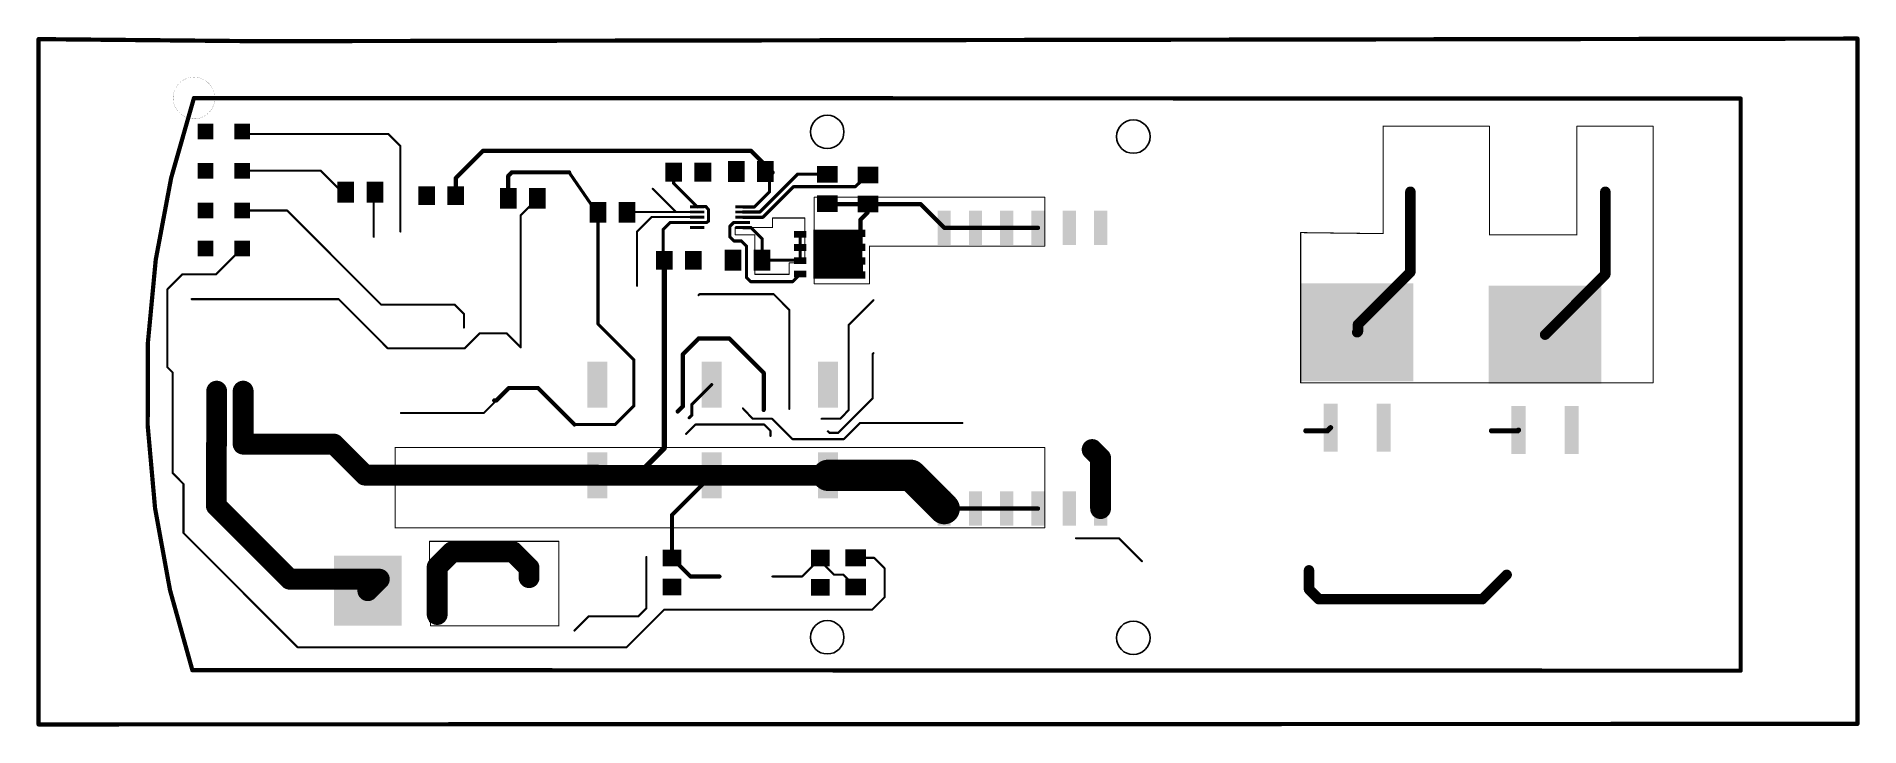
# Model space of a CAD drawing. Extents: x -94 to 81, y -32 to 34.
import ezdxf

# ---------------------------------------------------------------- set-up
doc = ezdxf.new("R2010")
doc.units = 0
for name, color, linetype in [('1', 12, 'CONTINUOUS'), ('113', 12, 'CONTINUOUS'), ('20', 53, 'CONTINUOUS')]:
    doc.layers.add(name, color=color, linetype=linetype)

# ---------------------------------------------------------------- blocks, each defined once
blk = doc.blocks.new('RECT')
blk.add_solid([(-0.5, -0.5), (0.5, -0.5), (-0.5, 0.5), (0.5, 0.5)])

msp = doc.modelspace()

# ---------------------------------------------------------------- linework, layer by layer
at = {"layer": '1'}
for points, const_width in [([(-73.15, 33.55), (-94, 33.75)], 0.4064), ([(-94, 33.75), (-94, -31.95)], 0.4064), ([(80.45, 33.8), (-73.15, 33.55)], 0.4064), ([(80.45, -31.9), (80.45, 33.8)], 0.4064), ([(-74.23, 24.65), (-74.48, 24.9)], 0.2), ([(-60.45, 24.65), (-74.23, 24.65)], 0.2), ([(-59.3, 23.5), (-60.45, 24.65)], 0.2), ([(34.95, 15.1), (34.95, 25.4)], 0.1), ([(34.95, 25.4), (45.15, 25.4)], 0.1), ([(45.15, 25.4), (45.15, 15)], 0.1), ([(53.55, 15), (53.55, 25.4)], 0.1), ([(53.55, 25.4), (60.85, 25.4)], 0.1), ([(60.85, 25.4), (60.85, 0.8)], 0.1), ([(-59.3, 15.3), (-59.3, 23.5)], 0.2), ([(-53.99, 20.41), (-51.35, 23.05)], 0.4064), ([(-51.35, 23.05), (-25.69, 23.05)], 0.4064), ([(-25.69, 23.05), (-23.6, 20.96)], 0.4064), ([(-74.48, 21.13), (-66.93, 21.13)], 0.2), ([(-66.93, 21.13), (-64.35, 18.55)], 0.2), ([(-48.62, 20.98), (-48.95, 20.65)], 0.4064), ([(-43.12, 20.98), (-48.62, 20.98)], 0.4064), ([(-43.12, 20.98), (-40.77, 17.57)], 0.3), ([(-33.09, 20.99), (-33.09, 19.9162)], 0.3), ([(-23.9, 20.66), (-24.29, 21.05)], 0.3), ([(-23.6, 20.96), (-23.9, 20.66)], 0.4064), ([(-53.99, 18.74), (-53.99, 20.41)], 0.4064), ([(-48.95, 18.48), (-48.95, 20.65)], 0.4064), ([(-32.878, 17.178), (-35.1, 19.4)], 0.2), ([(-33.09, 19.9162), (-30.8344, 17.6606)], 0.3), ([(-25.3394, 17.6606), (-23.9, 19.1)], 0.3), ([(-24.822, 17.178), (-21.2, 20.8)], 0.3), ([(-24.53, 16.67), (-21.6, 19.6)], 0.3), ([(-23.9, 19.1), (-23.9, 20.66)], 0.3), ([(-21.6, 19.6), (-15.68, 19.6)], 0.3), ([(-21.2, 20.8), (-18.37, 20.8)], 0.3), ([(-18.37, 20.8), (-18.35, 20.78)], 0.3), ([(-15.68, 19.6), (-14.45, 20.73)], 0.3), ([(37.572, 19.12), (37.572, 11.422)], 1), ([(56.272, 19.12), (56.272, 11.197)], 1), ([(-64.35, 18.88), (-64.54, 19.07)], 0.2), ([(-64.35, 18.55), (-64.35, 18.88)], 0.2), ([(-61.85, 18.96), (-61.74, 19.07)], 0.2), ([(-61.85, 14.8), (-61.85, 18.96)], 0.2), ([(-47.76, 16.87), (-46.15, 18.48)], 0.2), ([(-40.77, 17.57), (-40.35, 17.15)], 0.3), ([(-30.7738, 17.7), (-30.8344, 17.6606)], 0.3), ([(-30, 17.7), (-30.7738, 17.7)], 0.3), ([(-29.75, 17.4), (-30, 17.7)], 0.3), ([(-29.75, 16.3), (-29.75, 17.4)], 0.3), ([(-26.4656, 17.6606), (-25.3394, 17.6606)], 0.3), ([(-19.6, 10.3), (-19.6, 18.6)], 0.1), ([(-19.6, 18.6), (2.5, 18.6)], 0.1), ([(-18.35, 17.93), (-18.35, 17.98)], 0.4064), ([(-14.45, 17.93), (-18.35, 17.93)], 0.4064), ([(-14.5, 17.88), (-14.45, 17.93)], 0.4064), ([(-14.5, 17.1), (-14.5, 17.88)], 0.4064), ([(-14.45, 17.93), (-9.41, 17.93)], 0.4064), ([(-9.41, 17.93), (-7.14, 15.66)], 0.4064), ([(2.5, 18.6), (2.5, 13.9)], 0.1), ([(-74.48, 17.32), (-70.17, 17.32)], 0.2), ([(-70.17, 17.32), (-61.15, 8.3)], 0.2), ([(-47.76, 4.19), (-47.76, 16.87)], 0.2), ([(-40.35, 17.15), (-40.35, 6.45)], 0.3), ([(-37.522, 17.178), (-37.55, 17.15)], 0.2), ([(-30.8344, 17.178), (-37.522, 17.178)], 0.2), ([(-36.6, 15.3), (-35.2, 16.7)], 0.2), ([(-35.2, 16.7), (-30.8644, 16.7)], 0.2), ([(-33.438, 16.162), (-34.1, 15.5)], 0.3), ([(-30.8344, 16.162), (-33.438, 16.162)], 0.3), ([(-30.8344, 17.178), (-32.878, 17.178)], 0.2), ([(-30.8344, 16.162), (-29.938, 16.162)], 0.3), ([(-30.8644, 16.7), (-30.8344, 16.67)], 0.2), ([(-29.938, 16.162), (-29.75, 16.3)], 0.3), ([(-27.338, 16.162), (-27.7, 15.8)], 0.3), ([(-27.7, 15.8), (-27.7, 14.8)], 0.3), ([(-26.4656, 16.162), (-27.338, 16.162)], 0.3), ([(-23.6, 15.7), (-27.2, 15.7)], 0.1), ([(-27.2, 15.7), (-27.2, 15)], 0.1), ([(-26.4656, 17.178), (-24.822, 17.178)], 0.3), ([(-26.4656, 16.67), (-24.53, 16.67)], 0.3), ([(-26.4656, 15.6794), (-25.6794, 15.6794)], 0.3), ([(-25.6794, 15.6794), (-24.6, 14.6)], 0.3), ([(-20.5, 16.6), (-23.6, 16.6)], 0.1), ([(-23.6, 16.6), (-23.6, 15.7)], 0.1), ([(-20.5, 12.3), (-20.5, 16.6)], 0.1), ([(-15.17, 16.43), (-14.5, 17.1)], 0.4064), ([(-15.17, 15.16), (-15.17, 16.43)], 0.4064), ([(-4.14, 15.66), (-7.14, 15.66)], 0.4064), ([(-4.14, 15.66), (-1.14, 15.66)], 0.4064), ([(-1.14, 15.66), (1.86, 15.66)], 0.4064), ([(-36.6, 10.1), (-36.6, 15.3)], 0.2), ([(-34.1, 15.5), (-34.1, 12.66)], 0.3), ([(-27.7, 14.8), (-27.3, 14.4)], 0.3), ([(-27.3, 14.4), (-26.6, 14.4)], 0.3), ([(-27.2, 15), (-25.3, 15)], 0.1), ([(-26.6, 14.4), (-26.1, 13.9)], 0.3), ([(-26.1, 13.9), (-26.1, 10.9)], 0.3), ([(-25.3, 15), (-25.3, 11.2)], 0.1), ([(-24.6, 14.6), (-24.6, 12.56)], 0.3), ([(-20.95, 13.77), (-20.95, 15.04)], 0.3), ([(-19.7, 10.785), (-19.7, 15.49)], 0.001), ([(-19.7, 15.49), (-14.7, 15.49)], 0.001), ([(-19.7, 15.489), (-14.7, 15.489)], 0.001), ([(-19.7, 15.488), (-14.7, 15.488)], 0.001), ([(-19.7, 15.487), (-14.7, 15.487)], 0.001), ([(-19.7, 15.486), (-14.7, 15.486)], 0.001), ([(-19.7, 15.485), (-14.7, 15.485)], 0.001), ([(-19.7, 15.484), (-14.7, 15.484)], 0.001), ([(-19.7, 15.483), (-14.7, 15.483)], 0.001), ([(-19.7, 15.482), (-14.7, 15.482)], 0.001), ([(-19.7, 15.481), (-14.7, 15.481)], 0.001), ([(-19.7, 15.48), (-14.7, 15.48)], 0.001), ([(-19.7, 15.479), (-14.7, 15.479)], 0.001), ([(-19.7, 15.478), (-14.7, 15.478)], 0.001), ([(-19.7, 15.477), (-14.7, 15.477)], 0.001), ([(-19.7, 15.476), (-14.7, 15.476)], 0.001), ([(-19.7, 15.475), (-14.7, 15.475)], 0.001), ([(-19.7, 15.474), (-14.7, 15.474)], 0.001), ([(-19.7, 15.473), (-14.7, 15.473)], 0.001), ([(-19.7, 15.472), (-14.7, 15.472)], 0.001), ([(-19.7, 15.471), (-14.7, 15.471)], 0.001), ([(-19.7, 15.47), (-14.7, 15.47)], 0.001), ([(-19.7, 15.469), (-14.7, 15.469)], 0.001), ([(-19.7, 15.468), (-14.7, 15.468)], 0.001), ([(-19.7, 15.467), (-14.7, 15.467)], 0.001), ([(-19.7, 15.466), (-14.7, 15.466)], 0.001), ([(-19.7, 15.465), (-14.7, 15.465)], 0.001), ([(-19.7, 15.464), (-14.7, 15.464)], 0.001), ([(-19.7, 15.463), (-14.7, 15.463)], 0.001), ([(-19.7, 15.462), (-14.7, 15.462)], 0.001), ([(-19.7, 15.461), (-14.7, 15.461)], 0.001), ([(-19.7, 15.46), (-14.7, 15.46)], 0.001), ([(-19.7, 15.459), (-14.7, 15.459)], 0.001), ([(-19.7, 15.458), (-14.7, 15.458)], 0.001), ([(-19.7, 15.457), (-14.7, 15.457)], 0.001), ([(-19.7, 15.456), (-14.7, 15.456)], 0.001), ([(-19.7, 15.455), (-14.7, 15.455)], 0.001), ([(-19.7, 15.454), (-14.7, 15.454)], 0.001), ([(-19.7, 15.453), (-14.7, 15.453)], 0.001), ([(-19.7, 15.452), (-14.7, 15.452)], 0.001), ([(-19.7, 15.451), (-14.7, 15.451)], 0.001), ([(-19.7, 15.45), (-14.7, 15.45)], 0.001), ([(-19.7, 15.449), (-14.7, 15.449)], 0.001), ([(-19.7, 15.448), (-14.7, 15.448)], 0.001), ([(-19.7, 15.447), (-14.7, 15.447)], 0.001), ([(-19.7, 15.446), (-14.7, 15.446)], 0.001), ([(-19.7, 15.445), (-14.7, 15.445)], 0.001), ([(-19.7, 15.444), (-14.7, 15.444)], 0.001), ([(-19.7, 15.443), (-14.7, 15.443)], 0.001), ([(-19.7, 15.442), (-14.7, 15.442)], 0.001), ([(-19.7, 15.441), (-14.7, 15.441)], 0.001), ([(-19.7, 15.44), (-14.7, 15.44)], 0.001), ([(-19.7, 15.439), (-14.7, 15.439)], 0.001), ([(-19.7, 15.438), (-14.7, 15.438)], 0.001), ([(-19.7, 15.437), (-14.7, 15.437)], 0.001), ([(-19.7, 15.436), (-14.7, 15.436)], 0.001), ([(-19.7, 15.435), (-14.7, 15.435)], 0.001), ([(-19.7, 15.434), (-14.7, 15.434)], 0.001), ([(-19.7, 15.433), (-14.7, 15.433)], 0.001), ([(-19.7, 15.432), (-14.7, 15.432)], 0.001), ([(-19.7, 15.431), (-14.7, 15.431)], 0.001), ([(-19.7, 15.43), (-14.7, 15.43)], 0.001), ([(-19.7, 15.429), (-14.7, 15.429)], 0.001), ([(-19.7, 15.428), (-14.7, 15.428)], 0.001), ([(-19.7, 15.427), (-14.7, 15.427)], 0.001), ([(-19.7, 15.426), (-14.7, 15.426)], 0.001), ([(-19.7, 15.425), (-14.7, 15.425)], 0.001), ([(-19.7, 15.424), (-14.7, 15.424)], 0.001), ([(-19.7, 15.423), (-14.7, 15.423)], 0.001), ([(-19.7, 15.422), (-14.7, 15.422)], 0.001), ([(-19.7, 15.421), (-14.7, 15.421)], 0.001), ([(-19.7, 15.42), (-14.7, 15.42)], 0.001), ([(-19.7, 15.419), (-14.7, 15.419)], 0.001), ([(-19.7, 15.418), (-14.7, 15.418)], 0.001), ([(-19.7, 15.417), (-14.7, 15.417)], 0.001), ([(-19.7, 15.416), (-14.7, 15.416)], 0.001), ([(-19.7, 15.415), (-14.7, 15.415)], 0.001), ([(-19.7, 15.414), (-14.7, 15.414)], 0.001), ([(-19.7, 15.413), (-14.7, 15.413)], 0.001), ([(-19.7, 15.412), (-14.7, 15.412)], 0.001), ([(-19.7, 15.411), (-14.7, 15.411)], 0.001), ([(-19.7, 15.41), (-14.7, 15.41)], 0.001), ([(-19.7, 15.409), (-14.7, 15.409)], 0.001), ([(-19.7, 15.408), (-14.7, 15.408)], 0.001), ([(-19.7, 15.407), (-14.7, 15.407)], 0.001), ([(-19.7, 15.406), (-14.7, 15.406)], 0.001), ([(-19.7, 15.405), (-14.7, 15.405)], 0.001), ([(-19.7, 15.404), (-14.7, 15.404)], 0.001), ([(-19.7, 15.403), (-14.7, 15.403)], 0.001), ([(-19.7, 15.402), (-14.7, 15.402)], 0.001), ([(-19.7, 15.401), (-14.7, 15.401)], 0.001), ([(-19.7, 15.4), (-14.7, 15.4)], 0.001), ([(-19.7, 15.399), (-14.7, 15.399)], 0.001), ([(-19.7, 15.398), (-14.7, 15.398)], 0.001), ([(-19.7, 15.397), (-14.7, 15.397)], 0.001), ([(-19.7, 15.396), (-14.7, 15.396)], 0.001), ([(-19.7, 15.395), (-14.7, 15.395)], 0.001), ([(-19.7, 15.394), (-14.7, 15.394)], 0.001), ([(-19.7, 15.393), (-14.7, 15.393)], 0.001), ([(-19.7, 15.392), (-14.7, 15.392)], 0.001), ([(-19.7, 15.391), (-14.7, 15.391)], 0.001), ([(-19.7, 15.39), (-14.7, 15.39)], 0.001), ([(-19.7, 15.389), (-14.7, 15.389)], 0.001), ([(-19.7, 15.388), (-14.7, 15.388)], 0.001), ([(-19.7, 15.387), (-14.7, 15.387)], 0.001), ([(-19.7, 15.386), (-14.7, 15.386)], 0.001), ([(-19.7, 15.385), (-14.7, 15.385)], 0.001), ([(-19.7, 15.384), (-14.7, 15.384)], 0.001), ([(-19.7, 15.383), (-14.7, 15.383)], 0.001), ([(-19.7, 15.382), (-14.7, 15.382)], 0.001), ([(-19.7, 15.381), (-14.7, 15.381)], 0.001), ([(-19.7, 15.38), (-14.7, 15.38)], 0.001), ([(-19.7, 15.379), (-14.7, 15.379)], 0.001), ([(-19.7, 15.378), (-14.7, 15.378)], 0.001), ([(-19.7, 15.377), (-14.7, 15.377)], 0.001), ([(-19.7, 15.376), (-14.7, 15.376)], 0.001), ([(-19.7, 15.375), (-14.7, 15.375)], 0.001), ([(-19.7, 15.374), (-14.7, 15.374)], 0.001), ([(-19.7, 15.373), (-14.7, 15.373)], 0.001), ([(-19.7, 15.372), (-14.7, 15.372)], 0.001), ([(-19.7, 15.371), (-14.7, 15.371)], 0.001), ([(-19.7, 15.37), (-14.7, 15.37)], 0.001), ([(-19.7, 15.369), (-14.7, 15.369)], 0.001), ([(-19.7, 15.368), (-14.7, 15.368)], 0.001), ([(-19.7, 15.367), (-14.7, 15.367)], 0.001), ([(-19.7, 15.366), (-14.7, 15.366)], 0.001), ([(-19.7, 15.365), (-14.7, 15.365)], 0.001), ([(-19.7, 15.364), (-14.7, 15.364)], 0.001), ([(-19.7, 15.363), (-14.7, 15.363)], 0.001), ([(-19.7, 15.362), (-14.7, 15.362)], 0.001), ([(-19.7, 15.361), (-14.7, 15.361)], 0.001), ([(-19.7, 15.36), (-14.7, 15.36)], 0.001), ([(-19.7, 15.359), (-14.7, 15.359)], 0.001), ([(-19.7, 15.358), (-14.7, 15.358)], 0.001), ([(-19.7, 15.357), (-14.7, 15.357)], 0.001), ([(-19.7, 15.356), (-14.7, 15.356)], 0.001), ([(-19.7, 15.355), (-14.7, 15.355)], 0.001), ([(-19.7, 15.354), (-14.7, 15.354)], 0.001), ([(-19.7, 15.353), (-14.7, 15.353)], 0.001), ([(-19.7, 15.352), (-14.7, 15.352)], 0.001), ([(-19.7, 15.351), (-14.7, 15.351)], 0.001), ([(-19.7, 15.35), (-14.7, 15.35)], 0.001), ([(-19.7, 15.349), (-14.7, 15.349)], 0.001), ([(-19.7, 15.348), (-14.7, 15.348)], 0.001), ([(-19.7, 15.347), (-14.7, 15.347)], 0.001), ([(-19.7, 15.346), (-14.7, 15.346)], 0.001), ([(-19.7, 15.345), (-14.7, 15.345)], 0.001), ([(-19.7, 15.344), (-14.7, 15.344)], 0.001), ([(-19.7, 15.343), (-14.7, 15.343)], 0.001), ([(-19.7, 15.342), (-14.7, 15.342)], 0.001), ([(-19.7, 15.341), (-14.7, 15.341)], 0.001), ([(-19.7, 15.34), (-14.7, 15.34)], 0.001), ([(-19.7, 15.339), (-14.7, 15.339)], 0.001), ([(-19.7, 15.338), (-14.7, 15.338)], 0.001), ([(-19.7, 15.337), (-14.7, 15.337)], 0.001), ([(-19.7, 15.336), (-14.7, 15.336)], 0.001), ([(-19.7, 15.335), (-14.7, 15.335)], 0.001), ([(-19.7, 15.334), (-14.7, 15.334)], 0.001), ([(-19.7, 15.333), (-14.7, 15.333)], 0.001), ([(-19.7, 15.332), (-14.7, 15.332)], 0.001), ([(-19.7, 15.331), (-14.7, 15.331)], 0.001), ([(-19.7, 15.33), (-14.7, 15.33)], 0.001), ([(-19.7, 15.329), (-14.7, 15.329)], 0.001), ([(-19.7, 15.328), (-14.7, 15.328)], 0.001), ([(-19.7, 15.327), (-14.7, 15.327)], 0.001), ([(-19.7, 15.326), (-14.7, 15.326)], 0.001), ([(-19.7, 15.325), (-14.7, 15.325)], 0.001), ([(-19.7, 15.324), (-14.7, 15.324)], 0.001), ([(-19.7, 15.323), (-14.7, 15.323)], 0.001), ([(-19.7, 15.322), (-14.7, 15.322)], 0.001), ([(-19.7, 15.321), (-14.7, 15.321)], 0.001), ([(-19.7, 15.32), (-14.7, 15.32)], 0.001), ([(-19.7, 15.319), (-14.7, 15.319)], 0.001), ([(-19.7, 15.318), (-14.7, 15.318)], 0.001), ([(-19.7, 15.317), (-14.7, 15.317)], 0.001), ([(-19.7, 15.316), (-14.7, 15.316)], 0.001), ([(-19.7, 15.315), (-14.7, 15.315)], 0.001), ([(-19.7, 15.314), (-14.7, 15.314)], 0.001), ([(-19.7, 15.313), (-14.7, 15.313)], 0.001), ([(-19.7, 15.312), (-14.7, 15.312)], 0.001), ([(-19.7, 15.311), (-14.7, 15.311)], 0.001), ([(-19.7, 15.31), (-14.7, 15.31)], 0.001), ([(-19.7, 15.309), (-14.7, 15.309)], 0.001), ([(-19.7, 15.308), (-14.7, 15.308)], 0.001), ([(-19.7, 15.307), (-14.7, 15.307)], 0.001), ([(-19.7, 15.306), (-14.7, 15.306)], 0.001), ([(-19.7, 15.305), (-14.7, 15.305)], 0.001), ([(-19.7, 15.304), (-14.7, 15.304)], 0.001), ([(-19.7, 15.303), (-14.7, 15.303)], 0.001), ([(-19.7, 15.302), (-14.7, 15.302)], 0.001), ([(-19.7, 15.301), (-14.7, 15.301)], 0.001), ([(-19.7, 15.3), (-14.7, 15.3)], 0.001), ([(-19.7, 15.299), (-14.7, 15.299)], 0.001), ([(-19.7, 15.298), (-14.7, 15.298)], 0.001), ([(-19.7, 15.297), (-14.7, 15.297)], 0.001), ([(-19.7, 15.296), (-14.7, 15.296)], 0.001), ([(-19.7, 15.295), (-14.7, 15.295)], 0.001), ([(-19.7, 15.294), (-14.7, 15.294)], 0.001), ([(-19.7, 15.293), (-14.7, 15.293)], 0.001), ([(-19.7, 15.292), (-14.7, 15.292)], 0.001), ([(-19.7, 15.291), (-14.7, 15.291)], 0.001), ([(-19.7, 15.29), (-14.7, 15.29)], 0.001), ([(-19.7, 15.289), (-14.7, 15.289)], 0.001), ([(-19.7, 15.288), (-14.7, 15.288)], 0.001), ([(-19.7, 15.287), (-14.7, 15.287)], 0.001), ([(-19.7, 15.286), (-14.7, 15.286)], 0.001), ([(-19.7, 15.285), (-14.7, 15.285)], 0.001), ([(-19.7, 15.284), (-14.7, 15.284)], 0.001), ([(-19.7, 15.283), (-14.7, 15.283)], 0.001), ([(-19.7, 15.282), (-14.7, 15.282)], 0.001), ([(-19.7, 15.281), (-14.7, 15.281)], 0.001), ([(-19.7, 15.28), (-14.7, 15.28)], 0.001), ([(-19.7, 15.279), (-14.7, 15.279)], 0.001), ([(-19.7, 15.278), (-14.7, 15.278)], 0.001), ([(-19.7, 15.277), (-14.7, 15.277)], 0.001), ([(-19.7, 15.276), (-14.7, 15.276)], 0.001), ([(-19.7, 15.275), (-14.7, 15.275)], 0.001), ([(-19.7, 15.274), (-14.7, 15.274)], 0.001), ([(-19.7, 15.273), (-14.7, 15.273)], 0.001), ([(-19.7, 15.272), (-14.7, 15.272)], 0.001), ([(-19.7, 15.271), (-14.7, 15.271)], 0.001), ([(-19.7, 15.27), (-14.7, 15.27)], 0.001), ([(-19.7, 15.269), (-14.7, 15.269)], 0.001), ([(-19.7, 15.268), (-14.7, 15.268)], 0.001), ([(-19.7, 15.267), (-14.7, 15.267)], 0.001), ([(-19.7, 15.266), (-14.7, 15.266)], 0.001), ([(-19.7, 15.265), (-14.7, 15.265)], 0.001), ([(-19.7, 15.264), (-14.7, 15.264)], 0.001), ([(-19.7, 15.263), (-14.7, 15.263)], 0.001), ([(-19.7, 15.262), (-14.7, 15.262)], 0.001), ([(-19.7, 15.261), (-14.7, 15.261)], 0.001), ([(-19.7, 15.26), (-14.7, 15.26)], 0.001), ([(-19.7, 15.259), (-14.7, 15.259)], 0.001), ([(-19.7, 15.258), (-14.7, 15.258)], 0.001), ([(-19.7, 15.257), (-14.7, 15.257)], 0.001), ([(-19.7, 15.256), (-14.7, 15.256)], 0.001), ([(-19.7, 15.255), (-14.7, 15.255)], 0.001), ([(-19.7, 15.254), (-14.7, 15.254)], 0.001), ([(-19.7, 15.253), (-14.7, 15.253)], 0.001), ([(-19.7, 15.252), (-14.7, 15.252)], 0.001), ([(-19.7, 15.251), (-14.7, 15.251)], 0.001), ([(-19.7, 15.25), (-14.7, 15.25)], 0.001), ([(-19.7, 15.249), (-14.7, 15.249)], 0.001), ([(-19.7, 15.248), (-14.7, 15.248)], 0.001), ([(-19.7, 15.247), (-14.7, 15.247)], 0.001), ([(-19.7, 15.246), (-14.7, 15.246)], 0.001), ([(-19.7, 15.245), (-14.7, 15.245)], 0.001), ([(-19.7, 15.244), (-14.7, 15.244)], 0.001), ([(-19.7, 15.243), (-14.7, 15.243)], 0.001), ([(-19.7, 15.242), (-14.7, 15.242)], 0.001), ([(-19.7, 15.241), (-14.7, 15.241)], 0.001), ([(-19.7, 15.24), (-14.7, 15.24)], 0.001), ([(-19.7, 15.239), (-14.7, 15.239)], 0.001), ([(-19.7, 15.238), (-14.7, 15.238)], 0.001), ([(-19.7, 15.237), (-14.7, 15.237)], 0.001), ([(-19.7, 15.236), (-14.7, 15.236)], 0.001), ([(-19.7, 15.235), (-14.7, 15.235)], 0.001), ([(-19.7, 15.234), (-14.7, 15.234)], 0.001), ([(-19.7, 15.233), (-14.7, 15.233)], 0.001), ([(-19.7, 15.232), (-14.7, 15.232)], 0.001), ([(-19.7, 15.231), (-14.7, 15.231)], 0.001), ([(-19.7, 15.23), (-14.7, 15.23)], 0.001), ([(-19.7, 15.229), (-14.7, 15.229)], 0.001), ([(-19.7, 15.228), (-14.7, 15.228)], 0.001), ([(-19.7, 15.227), (-14.7, 15.227)], 0.001), ([(-19.7, 15.226), (-14.7, 15.226)], 0.001), ([(-19.7, 15.225), (-14.7, 15.225)], 0.001), ([(-19.7, 15.224), (-14.7, 15.224)], 0.001), ([(-19.7, 15.223), (-14.7, 15.223)], 0.001), ([(-19.7, 15.222), (-14.7, 15.222)], 0.001), ([(-19.7, 15.221), (-14.7, 15.221)], 0.001), ([(-19.7, 15.22), (-14.7, 15.22)], 0.001), ([(-19.7, 15.219), (-14.7, 15.219)], 0.001), ([(-19.7, 15.218), (-14.7, 15.218)], 0.001), ([(-19.7, 15.217), (-14.7, 15.217)], 0.001), ([(-19.7, 15.216), (-14.7, 15.216)], 0.001), ([(-19.7, 15.215), (-14.7, 15.215)], 0.001), ([(-19.7, 15.214), (-14.7, 15.214)], 0.001), ([(-19.7, 15.213), (-14.7, 15.213)], 0.001), ([(-19.7, 15.212), (-14.7, 15.212)], 0.001), ([(-19.7, 15.211), (-14.7, 15.211)], 0.001), ([(-19.7, 15.21), (-14.7, 15.21)], 0.001), ([(-19.7, 15.209), (-14.7, 15.209)], 0.001), ([(-19.7, 15.208), (-14.7, 15.208)], 0.001), ([(-19.7, 15.207), (-14.7, 15.207)], 0.001), ([(-19.7, 15.206), (-14.7, 15.206)], 0.001), ([(-19.7, 15.205), (-14.7, 15.205)], 0.001), ([(-19.7, 15.204), (-14.7, 15.204)], 0.001), ([(-19.7, 15.203), (-14.7, 15.203)], 0.001), ([(-19.7, 15.202), (-14.7, 15.202)], 0.001), ([(-19.7, 15.201), (-14.7, 15.201)], 0.001), ([(-19.7, 15.2), (-14.7, 15.2)], 0.001), ([(-19.7, 15.199), (-14.7, 15.199)], 0.001), ([(-19.7, 15.198), (-14.7, 15.198)], 0.001), ([(-19.7, 15.197), (-14.7, 15.197)], 0.001), ([(-19.7, 15.196), (-14.7, 15.196)], 0.001), ([(-19.7, 15.195), (-14.7, 15.195)], 0.001), ([(-19.7, 15.194), (-14.7, 15.194)], 0.001), ([(-19.7, 15.193), (-14.7, 15.193)], 0.001), ([(-19.7, 15.192), (-14.7, 15.192)], 0.001), ([(-19.7, 15.191), (-14.7, 15.191)], 0.001), ([(-19.7, 15.19), (-14.7, 15.19)], 0.001), ([(-19.7, 15.189), (-14.7, 15.189)], 0.001), ([(-19.7, 15.188), (-14.7, 15.188)], 0.001), ([(-19.7, 15.187), (-14.7, 15.187)], 0.001), ([(-19.7, 15.186), (-14.7, 15.186)], 0.001), ([(-19.7, 15.185), (-14.7, 15.185)], 0.001), ([(-19.7, 15.184), (-14.7, 15.184)], 0.001), ([(-19.7, 15.183), (-14.7, 15.183)], 0.001), ([(-19.7, 15.182), (-14.7, 15.182)], 0.001), ([(-19.7, 15.181), (-14.7, 15.181)], 0.001), ([(-19.7, 15.18), (-14.7, 15.18)], 0.001), ([(-19.7, 15.179), (-14.7, 15.179)], 0.001), ([(-19.7, 15.178), (-14.7, 15.178)], 0.001), ([(-19.7, 15.177), (-14.7, 15.177)], 0.001), ([(-19.7, 15.176), (-14.7, 15.176)], 0.001), ([(-19.7, 15.175), (-14.7, 15.175)], 0.001), ([(-19.7, 15.174), (-14.7, 15.174)], 0.001), ([(-19.7, 15.173), (-14.7, 15.173)], 0.001), ([(-19.7, 15.172), (-14.7, 15.172)], 0.001), ([(-19.7, 15.171), (-14.7, 15.171)], 0.001), ([(-19.7, 15.17), (-14.7, 15.17)], 0.001), ([(-19.7, 15.169), (-14.7, 15.169)], 0.001), ([(-19.7, 15.168), (-14.7, 15.168)], 0.001), ([(-19.7, 15.167), (-14.7, 15.167)], 0.001), ([(-19.7, 15.166), (-14.7, 15.166)], 0.001), ([(-19.7, 15.165), (-14.7, 15.165)], 0.001), ([(-19.7, 15.164), (-14.7, 15.164)], 0.001), ([(-19.7, 15.163), (-14.7, 15.163)], 0.001), ([(-19.7, 15.162), (-14.7, 15.162)], 0.001), ([(-19.7, 15.161), (-14.7, 15.161)], 0.001), ([(-19.7, 15.16), (-14.7, 15.16)], 0.001), ([(-19.7, 15.159), (-14.7, 15.159)], 0.001), ([(-19.7, 15.158), (-14.7, 15.158)], 0.001), ([(-19.7, 15.157), (-14.7, 15.157)], 0.001), ([(-19.7, 15.156), (-14.7, 15.156)], 0.001), ([(-19.7, 15.155), (-14.7, 15.155)], 0.001), ([(-19.7, 15.154), (-14.7, 15.154)], 0.001), ([(-19.7, 15.153), (-14.7, 15.153)], 0.001), ([(-19.7, 15.152), (-14.7, 15.152)], 0.001), ([(-19.7, 15.151), (-14.7, 15.151)], 0.001), ([(-19.7, 15.15), (-14.7, 15.15)], 0.001), ([(-19.7, 15.149), (-14.7, 15.149)], 0.001), ([(-19.7, 15.148), (-14.7, 15.148)], 0.001), ([(-19.7, 15.147), (-14.7, 15.147)], 0.001), ([(-19.7, 15.146), (-14.7, 15.146)], 0.001), ([(-19.7, 15.145), (-14.7, 15.145)], 0.001), ([(-19.7, 15.144), (-14.7, 15.144)], 0.001), ([(-19.7, 15.143), (-14.7, 15.143)], 0.001), ([(-19.7, 15.142), (-14.7, 15.142)], 0.001), ([(-19.7, 15.141), (-14.7, 15.141)], 0.001), ([(-19.7, 15.14), (-14.7, 15.14)], 0.001), ([(-19.7, 15.139), (-14.7, 15.139)], 0.001), ([(-19.7, 15.138), (-14.7, 15.138)], 0.001), ([(-19.7, 15.137), (-14.7, 15.137)], 0.001), ([(-19.7, 15.136), (-14.7, 15.136)], 0.001), ([(-19.7, 15.135), (-14.7, 15.135)], 0.001), ([(-19.7, 15.134), (-14.7, 15.134)], 0.001), ([(-19.7, 15.133), (-14.7, 15.133)], 0.001), ([(-19.7, 15.132), (-14.7, 15.132)], 0.001), ([(-19.7, 15.131), (-14.7, 15.131)], 0.001), ([(-19.7, 15.13), (-14.7, 15.13)], 0.001), ([(-19.7, 15.129), (-14.7, 15.129)], 0.001), ([(-19.7, 15.128), (-14.7, 15.128)], 0.001), ([(-19.7, 15.127), (-14.7, 15.127)], 0.001), ([(-19.7, 15.126), (-14.7, 15.126)], 0.001), ([(-19.7, 15.125), (-14.7, 15.125)], 0.001), ([(-19.7, 15.124), (-14.7, 15.124)], 0.001), ([(-19.7, 15.123), (-14.7, 15.123)], 0.001), ([(-19.7, 15.122), (-14.7, 15.122)], 0.001), ([(-19.7, 15.121), (-14.7, 15.121)], 0.001), ([(-19.7, 15.12), (-14.7, 15.12)], 0.001), ([(-19.7, 15.119), (-14.7, 15.119)], 0.001), ([(-19.7, 15.118), (-14.7, 15.118)], 0.001), ([(-19.7, 15.117), (-14.7, 15.117)], 0.001), ([(-19.7, 15.116), (-14.7, 15.116)], 0.001), ([(-19.7, 15.115), (-14.7, 15.115)], 0.001), ([(-19.7, 15.114), (-14.7, 15.114)], 0.001), ([(-19.7, 15.113), (-14.7, 15.113)], 0.001), ([(-19.7, 15.112), (-14.7, 15.112)], 0.001), ([(-19.7, 15.111), (-14.7, 15.111)], 0.001), ([(-19.7, 15.11), (-14.7, 15.11)], 0.001), ([(-19.7, 15.109), (-14.7, 15.109)], 0.001), ([(-19.7, 15.108), (-14.7, 15.108)], 0.001), ([(-19.7, 15.107), (-14.7, 15.107)], 0.001), ([(-19.7, 15.106), (-14.7, 15.106)], 0.001), ([(-19.7, 15.105), (-14.7, 15.105)], 0.001), ([(-19.7, 15.104), (-14.7, 15.104)], 0.001), ([(-19.7, 15.103), (-14.7, 15.103)], 0.001), ([(-19.7, 15.102), (-14.7, 15.102)], 0.001), ([(-19.7, 15.101), (-14.7, 15.101)], 0.001), ([(-19.7, 15.1), (-14.7, 15.1)], 0.001), ([(-19.7, 15.099), (-14.7, 15.099)], 0.001), ([(-19.7, 15.098), (-14.7, 15.098)], 0.001), ([(-19.7, 15.097), (-14.7, 15.097)], 0.001), ([(-19.7, 15.096), (-14.7, 15.096)], 0.001), ([(-19.7, 15.095), (-14.7, 15.095)], 0.001), ([(-19.7, 15.094), (-14.7, 15.094)], 0.001), ([(-19.7, 15.093), (-14.7, 15.093)], 0.001), ([(-19.7, 15.092), (-14.7, 15.092)], 0.001), ([(-19.7, 15.091), (-14.7, 15.091)], 0.001), ([(-19.7, 15.09), (-14.7, 15.09)], 0.001), ([(-19.7, 15.089), (-14.7, 15.089)], 0.001), ([(-19.7, 15.088), (-14.7, 15.088)], 0.001), ([(-19.7, 15.087), (-14.7, 15.087)], 0.001), ([(-19.7, 15.086), (-14.7, 15.086)], 0.001), ([(-19.7, 15.085), (-14.7, 15.085)], 0.001), ([(-19.7, 15.084), (-14.7, 15.084)], 0.001), ([(-19.7, 15.083), (-14.7, 15.083)], 0.001), ([(-19.7, 15.082), (-14.7, 15.082)], 0.001), ([(-19.7, 15.081), (-14.7, 15.081)], 0.001), ([(-19.7, 15.08), (-14.7, 15.08)], 0.001), ([(-19.7, 15.079), (-14.7, 15.079)], 0.001), ([(-19.7, 15.078), (-14.7, 15.078)], 0.001), ([(-19.7, 15.077), (-14.7, 15.077)], 0.001), ([(-19.7, 15.076), (-14.7, 15.076)], 0.001), ([(-19.7, 15.075), (-14.7, 15.075)], 0.001), ([(-19.7, 15.074), (-14.7, 15.074)], 0.001), ([(-19.7, 15.073), (-14.7, 15.073)], 0.001), ([(-19.7, 15.072), (-14.7, 15.072)], 0.001), ([(-19.7, 15.071), (-14.7, 15.071)], 0.001), ([(-19.7, 15.07), (-14.7, 15.07)], 0.001), ([(-19.7, 15.069), (-14.7, 15.069)], 0.001), ([(-19.7, 15.068), (-14.7, 15.068)], 0.001), ([(-19.7, 15.067), (-14.7, 15.067)], 0.001), ([(-19.7, 15.066), (-14.7, 15.066)], 0.001), ([(-19.7, 15.065), (-14.7, 15.065)], 0.001), ([(-19.7, 15.064), (-14.7, 15.064)], 0.001), ([(-19.7, 15.063), (-14.7, 15.063)], 0.001), ([(-19.7, 15.062), (-14.7, 15.062)], 0.001), ([(-19.7, 15.061), (-14.7, 15.061)], 0.001), ([(-19.7, 15.06), (-14.7, 15.06)], 0.001), ([(-19.7, 15.059), (-14.7, 15.059)], 0.001), ([(-19.7, 15.058), (-14.7, 15.058)], 0.001), ([(-19.7, 15.057), (-14.7, 15.057)], 0.001), ([(-19.7, 15.056), (-14.7, 15.056)], 0.001), ([(-19.7, 15.055), (-14.7, 15.055)], 0.001), ([(-19.7, 15.054), (-14.7, 15.054)], 0.001), ([(-19.7, 15.053), (-14.7, 15.053)], 0.001), ([(-19.7, 15.052), (-14.7, 15.052)], 0.001), ([(-19.7, 15.051), (-14.7, 15.051)], 0.001), ([(-19.7, 15.05), (-14.7, 15.05)], 0.001), ([(-19.7, 15.049), (-14.7, 15.049)], 0.001), ([(-19.7, 15.048), (-14.7, 15.048)], 0.001), ([(-19.7, 15.047), (-14.7, 15.047)], 0.001), ([(-19.7, 15.046), (-14.7, 15.046)], 0.001), ([(-19.7, 15.045), (-14.7, 15.045)], 0.001), ([(-19.7, 15.044), (-14.7, 15.044)], 0.001), ([(-19.7, 15.043), (-14.7, 15.043)], 0.001), ([(-19.7, 15.042), (-14.7, 15.042)], 0.001), ([(-19.7, 15.041), (-14.7, 15.041)], 0.001), ([(-19.7, 15.04), (-14.7, 15.04)], 0.001), ([(-19.7, 15.039), (-14.7, 15.039)], 0.001), ([(-19.7, 15.038), (-14.7, 15.038)], 0.001), ([(-19.7, 15.037), (-14.7, 15.037)], 0.001), ([(-19.7, 15.036), (-14.7, 15.036)], 0.001), ([(-19.7, 15.035), (-14.7, 15.035)], 0.001), ([(-19.7, 15.034), (-14.7, 15.034)], 0.001), ([(-19.7, 15.033), (-14.7, 15.033)], 0.001), ([(-19.7, 15.032), (-14.7, 15.032)], 0.001), ([(-19.7, 15.031), (-14.7, 15.031)], 0.001), ([(-19.7, 15.03), (-14.7, 15.03)], 0.001), ([(-19.7, 15.029), (-14.7, 15.029)], 0.001), ([(-19.7, 15.028), (-14.7, 15.028)], 0.001), ([(-19.7, 15.027), (-14.7, 15.027)], 0.001), ([(-19.7, 15.026), (-14.7, 15.026)], 0.001), ([(-19.7, 15.025), (-14.7, 15.025)], 0.001), ([(-19.7, 15.024), (-14.7, 15.024)], 0.001), ([(-19.7, 15.023), (-14.7, 15.023)], 0.001), ([(-19.7, 15.022), (-14.7, 15.022)], 0.001), ([(-19.7, 15.021), (-14.7, 15.021)], 0.001), ([(-19.7, 15.02), (-14.7, 15.02)], 0.001), ([(-19.7, 15.019), (-14.7, 15.019)], 0.001), ([(-19.7, 15.018), (-14.7, 15.018)], 0.001), ([(-19.7, 15.017), (-14.7, 15.017)], 0.001), ([(-19.7, 15.016), (-14.7, 15.016)], 0.001), ([(-19.7, 15.015), (-14.7, 15.015)], 0.001), ([(-19.7, 15.014), (-14.7, 15.014)], 0.001), ([(-19.7, 15.013), (-14.7, 15.013)], 0.001), ([(-19.7, 15.012), (-14.7, 15.012)], 0.001), ([(-19.7, 15.011), (-14.7, 15.011)], 0.001), ([(-19.7, 15.01), (-14.7, 15.01)], 0.001), ([(-19.7, 15.009), (-14.7, 15.009)], 0.001), ([(-19.7, 15.008), (-14.7, 15.008)], 0.001), ([(-19.7, 15.007), (-14.7, 15.007)], 0.001), ([(-19.7, 15.006), (-14.7, 15.006)], 0.001), ([(-19.7, 15.005), (-14.7, 15.005)], 0.001), ([(-19.7, 15.004), (-14.7, 15.004)], 0.001), ([(-19.7, 15.003), (-14.7, 15.003)], 0.001), ([(-19.7, 15.002), (-14.7, 15.002)], 0.001), ([(-19.7, 15.001), (-14.7, 15.001)], 0.001), ([(-19.7, 15), (-14.7, 15)], 0.001), ([(-19.7, 14.999), (-14.7, 14.999)], 0.001), ([(-19.7, 14.998), (-14.7, 14.998)], 0.001), ([(-19.7, 14.997), (-14.7, 14.997)], 0.001), ([(-19.7, 14.996), (-14.7, 14.996)], 0.001), ([(-19.7, 14.995), (-14.7, 14.995)], 0.001), ([(-19.7, 14.994), (-14.7, 14.994)], 0.001), ([(-19.7, 14.993), (-14.7, 14.993)], 0.001), ([(-19.7, 14.992), (-14.7, 14.992)], 0.001), ([(-19.7, 14.991), (-14.7, 14.991)], 0.001), ([(-19.7, 14.99), (-14.7, 14.99)], 0.001), ([(-19.7, 14.989), (-14.7, 14.989)], 0.001), ([(-19.7, 14.988), (-14.7, 14.988)], 0.001), ([(-19.7, 14.987), (-14.7, 14.987)], 0.001), ([(-19.7, 14.986), (-14.7, 14.986)], 0.001), ([(-19.7, 14.985), (-14.7, 14.985)], 0.001), ([(-19.7, 14.984), (-14.7, 14.984)], 0.001), ([(-19.7, 14.983), (-14.7, 14.983)], 0.001), ([(-19.7, 14.982), (-14.7, 14.982)], 0.001), ([(-19.7, 14.981), (-14.7, 14.981)], 0.001), ([(-19.7, 14.98), (-14.7, 14.98)], 0.001), ([(-19.7, 14.979), (-14.7, 14.979)], 0.001), ([(-19.7, 14.978), (-14.7, 14.978)], 0.001), ([(-19.7, 14.977), (-14.7, 14.977)], 0.001), ([(-19.7, 14.976), (-14.7, 14.976)], 0.001), ([(-19.7, 14.975), (-14.7, 14.975)], 0.001), ([(-19.7, 14.974), (-14.7, 14.974)], 0.001), ([(-19.7, 14.973), (-14.7, 14.973)], 0.001), ([(-19.7, 14.972), (-14.7, 14.972)], 0.001), ([(-19.7, 14.971), (-14.7, 14.971)], 0.001), ([(-19.7, 14.97), (-14.7, 14.97)], 0.001), ([(-19.7, 14.969), (-14.7, 14.969)], 0.001), ([(-19.7, 14.968), (-14.7, 14.968)], 0.001), ([(-19.7, 14.967), (-14.7, 14.967)], 0.001), ([(-19.7, 14.966), (-14.7, 14.966)], 0.001), ([(-19.7, 14.965), (-14.7, 14.965)], 0.001), ([(-19.7, 14.964), (-14.7, 14.964)], 0.001), ([(-19.7, 14.963), (-14.7, 14.963)], 0.001), ([(-19.7, 14.962), (-14.7, 14.962)], 0.001), ([(-19.7, 14.961), (-14.7, 14.961)], 0.001), ([(-19.7, 14.96), (-14.7, 14.96)], 0.001), ([(-19.7, 14.959), (-14.7, 14.959)], 0.001), ([(-19.7, 14.958), (-14.7, 14.958)], 0.001), ([(-19.7, 14.957), (-14.7, 14.957)], 0.001), ([(-19.7, 14.956), (-14.7, 14.956)], 0.001), ([(-19.7, 14.955), (-14.7, 14.955)], 0.001), ([(-19.7, 14.954), (-14.7, 14.954)], 0.001), ([(-19.7, 14.953), (-14.7, 14.953)], 0.001), ([(-19.7, 14.952), (-14.7, 14.952)], 0.001), ([(-19.7, 14.951), (-14.7, 14.951)], 0.001), ([(-19.7, 14.95), (-14.7, 14.95)], 0.001), ([(-19.7, 14.949), (-14.7, 14.949)], 0.001), ([(-19.7, 14.948), (-14.7, 14.948)], 0.001), ([(-19.7, 14.947), (-14.7, 14.947)], 0.001), ([(-19.7, 14.946), (-14.7, 14.946)], 0.001), ([(-19.7, 14.945), (-14.7, 14.945)], 0.001), ([(-19.7, 14.944), (-14.7, 14.944)], 0.001), ([(-19.7, 14.943), (-14.7, 14.943)], 0.001), ([(-19.7, 14.942), (-14.7, 14.942)], 0.001), ([(-19.7, 14.941), (-14.7, 14.941)], 0.001), ([(-19.7, 14.94), (-14.7, 14.94)], 0.001), ([(-19.7, 14.939), (-14.7, 14.939)], 0.001), ([(-19.7, 14.938), (-14.7, 14.938)], 0.001), ([(-19.7, 14.937), (-14.7, 14.937)], 0.001), ([(-19.7, 14.936), (-14.7, 14.936)], 0.001), ([(-19.7, 14.935), (-14.7, 14.935)], 0.001), ([(-19.7, 14.934), (-14.7, 14.934)], 0.001), ([(-19.7, 14.933), (-14.7, 14.933)], 0.001), ([(-19.7, 14.932), (-14.7, 14.932)], 0.001), ([(-19.7, 14.931), (-14.7, 14.931)], 0.001), ([(-19.7, 14.93), (-14.7, 14.93)], 0.001), ([(-19.7, 14.929), (-14.7, 14.929)], 0.001), ([(-19.7, 14.928), (-14.7, 14.928)], 0.001), ([(-19.7, 14.927), (-14.7, 14.927)], 0.001), ([(-19.7, 14.926), (-14.7, 14.926)], 0.001), ([(-19.7, 14.925), (-14.7, 14.925)], 0.001), ([(-19.7, 14.924), (-14.7, 14.924)], 0.001), ([(-19.7, 14.923), (-14.7, 14.923)], 0.001), ([(-19.7, 14.922), (-14.7, 14.922)], 0.001), ([(-19.7, 14.921), (-14.7, 14.921)], 0.001), ([(-19.7, 14.92), (-14.7, 14.92)], 0.001), ([(-19.7, 14.919), (-14.7, 14.919)], 0.001), ([(-19.7, 14.918), (-14.7, 14.918)], 0.001), ([(-19.7, 14.917), (-14.7, 14.917)], 0.001), ([(-19.7, 14.916), (-14.7, 14.916)], 0.001), ([(-19.7, 14.915), (-14.7, 14.915)], 0.001), ([(-19.7, 14.914), (-14.7, 14.914)], 0.001), ([(-19.7, 14.913), (-14.7, 14.913)], 0.001), ([(-19.7, 14.912), (-14.7, 14.912)], 0.001), ([(-19.7, 14.911), (-14.7, 14.911)], 0.001), ([(-19.7, 14.91), (-14.7, 14.91)], 0.001), ([(-19.7, 14.909), (-14.7, 14.909)], 0.001), ([(-19.7, 14.908), (-14.7, 14.908)], 0.001), ([(-19.7, 14.907), (-14.7, 14.907)], 0.001), ([(-19.7, 14.906), (-14.7, 14.906)], 0.001), ([(-19.7, 14.905), (-14.7, 14.905)], 0.001), ([(-19.7, 14.904), (-14.7, 14.904)], 0.001), ([(-19.7, 14.903), (-14.7, 14.903)], 0.001), ([(-19.7, 14.902), (-14.7, 14.902)], 0.001), ([(-19.7, 14.901), (-14.7, 14.901)], 0.001), ([(-19.7, 14.9), (-14.7, 14.9)], 0.001), ([(-19.7, 14.899), (-14.7, 14.899)], 0.001), ([(-19.7, 14.898), (-14.7, 14.898)], 0.001), ([(-19.7, 14.897), (-14.7, 14.897)], 0.001), ([(-19.7, 14.896), (-14.7, 14.896)], 0.001), ([(-19.7, 14.895), (-14.7, 14.895)], 0.001), ([(-19.7, 14.894), (-14.7, 14.894)], 0.001), ([(-19.7, 14.893), (-14.7, 14.893)], 0.001), ([(-19.7, 14.892), (-14.7, 14.892)], 0.001), ([(-19.7, 14.891), (-14.7, 14.891)], 0.001), ([(-19.7, 14.89), (-14.7, 14.89)], 0.001), ([(-19.7, 14.889), (-14.7, 14.889)], 0.001), ([(-19.7, 14.888), (-14.7, 14.888)], 0.001), ([(-19.7, 14.887), (-14.7, 14.887)], 0.001), ([(-19.7, 14.886), (-14.7, 14.886)], 0.001), ([(-19.7, 14.885), (-14.7, 14.885)], 0.001), ([(-19.7, 14.884), (-14.7, 14.884)], 0.001), ([(-19.7, 14.883), (-14.7, 14.883)], 0.001), ([(-19.7, 14.882), (-14.7, 14.882)], 0.001), ([(-19.7, 14.881), (-14.7, 14.881)], 0.001), ([(-19.7, 14.88), (-14.7, 14.88)], 0.001), ([(-19.7, 14.879), (-14.7, 14.879)], 0.001), ([(-19.7, 14.878), (-14.7, 14.878)], 0.001), ([(-19.7, 14.877), (-14.7, 14.877)], 0.001), ([(-19.7, 14.876), (-14.7, 14.876)], 0.001), ([(-19.7, 14.875), (-14.7, 14.875)], 0.001), ([(-19.7, 14.874), (-14.7, 14.874)], 0.001), ([(-19.7, 14.873), (-14.7, 14.873)], 0.001), ([(-19.7, 14.872), (-14.7, 14.872)], 0.001), ([(-19.7, 14.871), (-14.7, 14.871)], 0.001), ([(-19.7, 14.87), (-14.7, 14.87)], 0.001), ([(-19.7, 14.869), (-14.7, 14.869)], 0.001), ([(-19.7, 14.868), (-14.7, 14.868)], 0.001), ([(-19.7, 14.867), (-14.7, 14.867)], 0.001), ([(-19.7, 14.866), (-14.7, 14.866)], 0.001), ([(-19.7, 14.865), (-14.7, 14.865)], 0.001), ([(-19.7, 14.864), (-14.7, 14.864)], 0.001), ([(-19.7, 14.863), (-14.7, 14.863)], 0.001), ([(-19.7, 14.862), (-14.7, 14.862)], 0.001), ([(-19.7, 14.861), (-14.7, 14.861)], 0.001), ([(-19.7, 14.86), (-14.7, 14.86)], 0.001), ([(-19.7, 14.859), (-14.7, 14.859)], 0.001), ([(-19.7, 14.858), (-14.7, 14.858)], 0.001), ([(-19.7, 14.857), (-14.7, 14.857)], 0.001), ([(-19.7, 14.856), (-14.7, 14.856)], 0.001), ([(-19.7, 14.855), (-14.7, 14.855)], 0.001), ([(-19.7, 14.854), (-14.7, 14.854)], 0.001), ([(-19.7, 14.853), (-14.7, 14.853)], 0.001), ([(-19.7, 14.852), (-14.7, 14.852)], 0.001), ([(-19.7, 14.851), (-14.7, 14.851)], 0.001), ([(-19.7, 14.85), (-14.7, 14.85)], 0.001), ([(-19.7, 14.849), (-14.7, 14.849)], 0.001), ([(-19.7, 14.848), (-14.7, 14.848)], 0.001), ([(-19.7, 14.847), (-14.7, 14.847)], 0.001), ([(-19.7, 14.846), (-14.7, 14.846)], 0.001), ([(-19.7, 14.845), (-14.7, 14.845)], 0.001), ([(-19.7, 14.844), (-14.7, 14.844)], 0.001), ([(-19.7, 14.843), (-14.7, 14.843)], 0.001), ([(-19.7, 14.842), (-14.7, 14.842)], 0.001), ([(-19.7, 14.841), (-14.7, 14.841)], 0.001), ([(-19.7, 14.84), (-14.7, 14.84)], 0.001), ([(-19.7, 14.839), (-14.7, 14.839)], 0.001), ([(-19.7, 14.838), (-14.7, 14.838)], 0.001), ([(-19.7, 14.837), (-14.7, 14.837)], 0.001), ([(-19.7, 14.836), (-14.7, 14.836)], 0.001), ([(-19.7, 14.835), (-14.7, 14.835)], 0.001), ([(-19.7, 14.834), (-14.7, 14.834)], 0.001), ([(-19.7, 14.833), (-14.7, 14.833)], 0.001), ([(-19.7, 14.832), (-14.7, 14.832)], 0.001), ([(-19.7, 14.831), (-14.7, 14.831)], 0.001), ([(-19.7, 14.83), (-14.7, 14.83)], 0.001), ([(-19.7, 14.829), (-14.7, 14.829)], 0.001), ([(-19.7, 14.828), (-14.7, 14.828)], 0.001), ([(-19.7, 14.827), (-14.7, 14.827)], 0.001), ([(-19.7, 14.826), (-14.7, 14.826)], 0.001), ([(-19.7, 14.825), (-14.7, 14.825)], 0.001), ([(-19.7, 14.824), (-14.7, 14.824)], 0.001), ([(-19.7, 14.823), (-14.7, 14.823)], 0.001), ([(-19.7, 14.822), (-14.7, 14.822)], 0.001), ([(-19.7, 14.821), (-14.7, 14.821)], 0.001), ([(-19.7, 14.82), (-14.7, 14.82)], 0.001), ([(-19.7, 14.819), (-14.7, 14.819)], 0.001), ([(-19.7, 14.818), (-14.7, 14.818)], 0.001), ([(-19.7, 14.817), (-14.7, 14.817)], 0.001), ([(-19.7, 14.816), (-14.7, 14.816)], 0.001), ([(-19.7, 14.815), (-14.7, 14.815)], 0.001), ([(-19.7, 14.814), (-14.7, 14.814)], 0.001), ([(-19.7, 14.813), (-14.7, 14.813)], 0.001), ([(-19.7, 14.812), (-14.7, 14.812)], 0.001), ([(-19.7, 14.811), (-14.7, 14.811)], 0.001), ([(-19.7, 14.81), (-14.7, 14.81)], 0.001), ([(-19.7, 14.809), (-14.7, 14.809)], 0.001), ([(-19.7, 14.808), (-14.7, 14.808)], 0.001), ([(-19.7, 14.807), (-14.7, 14.807)], 0.001), ([(-19.7, 14.806), (-14.7, 14.806)], 0.001), ([(-19.7, 14.805), (-14.7, 14.805)], 0.001), ([(-19.7, 14.804), (-14.7, 14.804)], 0.001), ([(-19.7, 14.803), (-14.7, 14.803)], 0.001), ([(-19.7, 14.802), (-14.7, 14.802)], 0.001), ([(-19.7, 14.801), (-14.7, 14.801)], 0.001), ([(-19.7, 14.8), (-14.7, 14.8)], 0.001), ([(-19.7, 14.799), (-14.7, 14.799)], 0.001), ([(-19.7, 14.798), (-14.7, 14.798)], 0.001), ([(-19.7, 14.797), (-14.7, 14.797)], 0.001), ([(-19.7, 14.796), (-14.7, 14.796)], 0.001), ([(-19.7, 14.795), (-14.7, 14.795)], 0.001), ([(-19.7, 14.794), (-14.7, 14.794)], 0.001), ([(-19.7, 14.793), (-14.7, 14.793)], 0.001), ([(-19.7, 14.792), (-14.7, 14.792)], 0.001), ([(-19.7, 14.791), (-14.7, 14.791)], 0.001), ([(-19.7, 14.79), (-14.7, 14.79)], 0.001), ([(-19.7, 14.789), (-14.7, 14.789)], 0.001), ([(-19.7, 14.788), (-14.7, 14.788)], 0.001), ([(-19.7, 14.787), (-14.7, 14.787)], 0.001), ([(-19.7, 14.786), (-14.7, 14.786)], 0.001), ([(-19.7, 14.785), (-14.7, 14.785)], 0.001), ([(-19.7, 14.784), (-15.2, 14.784)], 0.001), ([(-19.7, 14.783), (-15.2, 14.783)], 0.001), ([(-19.7, 14.782), (-15.2, 14.782)], 0.001), ([(-19.7, 14.781), (-15.2, 14.781)], 0.001), ([(-19.7, 14.78), (-15.2, 14.78)], 0.001), ([(-19.7, 14.779), (-15.2, 14.779)], 0.001), ([(-19.7, 14.778), (-15.2, 14.778)], 0.001), ([(-19.7, 14.777), (-15.2, 14.777)], 0.001), ([(-19.7, 14.776), (-15.2, 14.776)], 0.001), ([(-19.7, 14.775), (-15.2, 14.775)], 0.001), ([(-19.7, 14.774), (-15.2, 14.774)], 0.001), ([(-19.7, 14.773), (-15.2, 14.773)], 0.001), ([(-19.7, 14.772), (-15.2, 14.772)], 0.001), ([(-19.7, 14.771), (-15.2, 14.771)], 0.001), ([(-19.7, 14.77), (-15.2, 14.77)], 0.001), ([(-19.7, 14.769), (-15.2, 14.769)], 0.001), ([(-19.7, 14.768), (-15.2, 14.768)], 0.001), ([(-19.7, 14.767), (-15.2, 14.767)], 0.001), ([(-19.7, 14.766), (-15.2, 14.766)], 0.001), ([(-19.7, 14.765), (-15.2, 14.765)], 0.001), ([(-19.7, 14.764), (-15.2, 14.764)], 0.001), ([(-19.7, 14.763), (-15.2, 14.763)], 0.001), ([(-19.7, 14.762), (-15.2, 14.762)], 0.001), ([(-19.7, 14.761), (-15.2, 14.761)], 0.001), ([(-19.7, 14.76), (-15.2, 14.76)], 0.001), ([(-19.7, 14.759), (-15.2, 14.759)], 0.001), ([(-19.7, 14.758), (-15.2, 14.758)], 0.001), ([(-19.7, 14.757), (-15.2, 14.757)], 0.001), ([(-19.7, 14.756), (-15.2, 14.756)], 0.001), ([(-19.7, 14.755), (-15.2, 14.755)], 0.001), ([(-19.7, 14.754), (-15.2, 14.754)], 0.001), ([(-19.7, 14.753), (-15.2, 14.753)], 0.001), ([(-19.7, 14.752), (-15.2, 14.752)], 0.001), ([(-19.7, 14.751), (-15.2, 14.751)], 0.001), ([(-19.7, 14.75), (-15.2, 14.75)], 0.001), ([(-19.7, 14.749), (-15.2, 14.749)], 0.001), ([(-19.7, 14.748), (-15.2, 14.748)], 0.001), ([(-19.7, 14.747), (-15.2, 14.747)], 0.001), ([(-19.7, 14.746), (-15.2, 14.746)], 0.001), ([(-19.7, 14.745), (-15.2, 14.745)], 0.001), ([(-19.7, 14.744), (-15.2, 14.744)], 0.001), ([(-19.7, 14.743), (-15.2, 14.743)], 0.001), ([(-19.7, 14.742), (-15.2, 14.742)], 0.001), ([(-19.7, 14.741), (-15.2, 14.741)], 0.001), ([(-19.7, 14.74), (-15.2, 14.74)], 0.001), ([(-19.7, 14.739), (-15.2, 14.739)], 0.001), ([(-19.7, 14.738), (-15.2, 14.738)], 0.001), ([(-19.7, 14.737), (-15.2, 14.737)], 0.001), ([(-19.7, 14.736), (-15.2, 14.736)], 0.001), ([(-19.7, 14.735), (-15.2, 14.735)], 0.001), ([(-19.7, 14.734), (-15.2, 14.734)], 0.001), ([(-19.7, 14.733), (-15.2, 14.733)], 0.001), ([(-19.7, 14.732), (-15.2, 14.732)], 0.001), ([(-19.7, 14.731), (-15.2, 14.731)], 0.001), ([(-19.7, 14.73), (-15.2, 14.73)], 0.001), ([(-19.7, 14.729), (-15.2, 14.729)], 0.001), ([(-19.7, 14.728), (-15.2, 14.728)], 0.001), ([(-19.7, 14.727), (-15.2, 14.727)], 0.001), ([(-19.7, 14.726), (-15.2, 14.726)], 0.001), ([(-19.7, 14.725), (-15.2, 14.725)], 0.001), ([(-19.7, 14.724), (-15.2, 14.724)], 0.001), ([(-19.7, 14.723), (-15.2, 14.723)], 0.001), ([(-19.7, 14.722), (-15.2, 14.722)], 0.001), ([(-19.7, 14.721), (-15.2, 14.721)], 0.001), ([(-19.7, 14.72), (-15.2, 14.72)], 0.001), ([(-19.7, 14.719), (-15.2, 14.719)], 0.001), ([(-19.7, 14.718), (-15.2, 14.718)], 0.001), ([(-19.7, 14.717), (-15.2, 14.717)], 0.001), ([(-19.7, 14.716), (-15.2, 14.716)], 0.001), ([(-19.7, 14.715), (-15.2, 14.715)], 0.001), ([(-19.7, 14.714), (-15.2, 14.714)], 0.001), ([(-19.7, 14.713), (-15.2, 14.713)], 0.001), ([(-19.7, 14.712), (-15.2, 14.712)], 0.001), ([(-19.7, 14.711), (-15.2, 14.711)], 0.001), ([(-19.7, 14.71), (-15.2, 14.71)], 0.001), ([(-19.7, 14.709), (-15.2, 14.709)], 0.001), ([(-19.7, 14.708), (-15.2, 14.708)], 0.001), ([(-19.7, 14.707), (-15.2, 14.707)], 0.001), ([(-19.7, 14.706), (-15.2, 14.706)], 0.001), ([(-19.7, 14.705), (-15.2, 14.705)], 0.001), ([(-19.7, 14.704), (-15.2, 14.704)], 0.001), ([(-19.7, 14.703), (-15.2, 14.703)], 0.001), ([(-19.7, 14.702), (-15.2, 14.702)], 0.001), ([(-19.7, 14.701), (-15.2, 14.701)], 0.001), ([(-19.7, 14.7), (-15.2, 14.7)], 0.001), ([(-19.7, 14.699), (-15.2, 14.699)], 0.001), ([(-19.7, 14.698), (-15.2, 14.698)], 0.001), ([(-19.7, 14.697), (-15.2, 14.697)], 0.001), ([(-19.7, 14.696), (-15.2, 14.696)], 0.001), ([(-19.7, 14.695), (-15.2, 14.695)], 0.001), ([(-19.7, 14.694), (-15.2, 14.694)], 0.001), ([(-19.7, 14.693), (-15.2, 14.693)], 0.001), ([(-19.7, 14.692), (-15.2, 14.692)], 0.001), ([(-19.7, 14.691), (-15.2, 14.691)], 0.001), ([(-19.7, 14.69), (-15.2, 14.69)], 0.001), ([(-19.7, 14.689), (-15.2, 14.689)], 0.001), ([(-19.7, 14.688), (-15.2, 14.688)], 0.001), ([(-19.7, 14.687), (-15.2, 14.687)], 0.001), ([(-19.7, 14.686), (-15.2, 14.686)], 0.001), ([(-19.7, 14.685), (-15.2, 14.685)], 0.001), ([(-19.7, 14.684), (-15.2, 14.684)], 0.001), ([(-19.7, 14.683), (-15.2, 14.683)], 0.001), ([(-19.7, 14.682), (-15.2, 14.682)], 0.001), ([(-19.7, 14.681), (-15.2, 14.681)], 0.001), ([(-19.7, 14.68), (-15.2, 14.68)], 0.001), ([(-19.7, 14.679), (-15.2, 14.679)], 0.001), ([(-19.7, 14.678), (-15.2, 14.678)], 0.001), ([(-19.7, 14.677), (-15.2, 14.677)], 0.001), ([(-19.7, 14.676), (-15.2, 14.676)], 0.001), ([(-19.7, 14.675), (-15.2, 14.675)], 0.001), ([(-19.7, 14.674), (-15.2, 14.674)], 0.001), ([(-19.7, 14.673), (-15.2, 14.673)], 0.001), ([(-19.7, 14.672), (-15.2, 14.672)], 0.001), ([(-19.7, 14.671), (-15.2, 14.671)], 0.001), ([(-19.7, 14.67), (-15.2, 14.67)], 0.001), ([(-19.7, 14.669), (-15.2, 14.669)], 0.001), ([(-19.7, 14.668), (-15.2, 14.668)], 0.001), ([(-19.7, 14.667), (-15.2, 14.667)], 0.001), ([(-19.7, 14.666), (-15.2, 14.666)], 0.001), ([(-19.7, 14.665), (-15.2, 14.665)], 0.001), ([(-19.7, 14.664), (-15.2, 14.664)], 0.001), ([(-19.7, 14.663), (-15.2, 14.663)], 0.001), ([(-19.7, 14.662), (-15.2, 14.662)], 0.001), ([(-19.7, 14.661), (-15.2, 14.661)], 0.001), ([(-19.7, 14.66), (-15.2, 14.66)], 0.001), ([(-19.7, 14.659), (-15.2, 14.659)], 0.001), ([(-19.7, 14.658), (-15.2, 14.658)], 0.001), ([(-19.7, 14.657), (-15.2, 14.657)], 0.001), ([(-19.7, 14.656), (-15.2, 14.656)], 0.001), ([(-19.7, 14.655), (-15.2, 14.655)], 0.001), ([(-19.7, 14.654), (-15.2, 14.654)], 0.001), ([(-19.7, 14.653), (-15.2, 14.653)], 0.001), ([(-19.7, 14.652), (-15.2, 14.652)], 0.001), ([(-19.7, 14.651), (-15.2, 14.651)], 0.001), ([(-19.7, 14.65), (-15.2, 14.65)], 0.001), ([(-19.7, 14.649), (-15.2, 14.649)], 0.001), ([(-19.7, 14.648), (-15.2, 14.648)], 0.001), ([(-19.7, 14.647), (-15.2, 14.647)], 0.001), ([(-19.7, 14.646), (-15.2, 14.646)], 0.001), ([(-19.7, 14.645), (-15.2, 14.645)], 0.001), ([(-19.7, 14.644), (-15.2, 14.644)], 0.001), ([(-19.7, 14.643), (-15.2, 14.643)], 0.001), ([(-19.7, 14.642), (-15.2, 14.642)], 0.001), ([(-19.7, 14.641), (-15.2, 14.641)], 0.001), ([(-19.7, 14.64), (-15.2, 14.64)], 0.001), ([(-19.7, 14.639), (-15.2, 14.639)], 0.001), ([(-19.7, 14.638), (-15.2, 14.638)], 0.001), ([(-19.7, 14.637), (-15.2, 14.637)], 0.001), ([(-19.7, 14.636), (-15.2, 14.636)], 0.001), ([(-19.7, 14.635), (-15.2, 14.635)], 0.001), ([(-19.7, 14.634), (-15.2, 14.634)], 0.001), ([(-19.7, 14.633), (-15.2, 14.633)], 0.001), ([(-19.7, 14.632), (-15.2, 14.632)], 0.001), ([(-19.7, 14.631), (-15.2, 14.631)], 0.001), ([(-19.7, 14.63), (-15.2, 14.63)], 0.001), ([(-19.7, 14.629), (-15.2, 14.629)], 0.001), ([(-19.7, 14.628), (-15.2, 14.628)], 0.001), ([(-19.7, 14.627), (-15.2, 14.627)], 0.001), ([(-19.7, 14.626), (-15.2, 14.626)], 0.001), ([(-19.7, 14.625), (-15.2, 14.625)], 0.001), ([(-19.7, 14.624), (-15.2, 14.624)], 0.001), ([(-19.7, 14.623), (-15.2, 14.623)], 0.001), ([(-19.7, 14.622), (-15.2, 14.622)], 0.001), ([(-19.7, 14.621), (-15.2, 14.621)], 0.001), ([(-19.7, 14.62), (-15.2, 14.62)], 0.001), ([(-19.7, 14.619), (-15.2, 14.619)], 0.001), ([(-19.7, 14.618), (-15.2, 14.618)], 0.001), ([(-19.7, 14.617), (-15.2, 14.617)], 0.001), ([(-19.7, 14.616), (-15.2, 14.616)], 0.001), ([(-19.7, 14.615), (-15.2, 14.615)], 0.001), ([(-19.7, 14.614), (-15.2, 14.614)], 0.001), ([(-19.7, 14.613), (-15.2, 14.613)], 0.001), ([(-19.7, 14.612), (-15.2, 14.612)], 0.001), ([(-19.7, 14.611), (-15.2, 14.611)], 0.001), ([(-19.7, 14.61), (-15.2, 14.61)], 0.001), ([(-19.7, 14.609), (-15.2, 14.609)], 0.001), ([(-19.7, 14.608), (-15.2, 14.608)], 0.001), ([(-19.7, 14.607), (-15.2, 14.607)], 0.001), ([(-19.7, 14.606), (-15.2, 14.606)], 0.001), ([(-19.7, 14.605), (-15.2, 14.605)], 0.001), ([(-19.7, 14.604), (-15.2, 14.604)], 0.001), ([(-19.7, 14.603), (-15.2, 14.603)], 0.001), ([(-19.7, 14.602), (-15.2, 14.602)], 0.001), ([(-19.7, 14.601), (-15.2, 14.601)], 0.001), ([(-19.7, 14.6), (-15.2, 14.6)], 0.001), ([(-19.7, 14.599), (-15.2, 14.599)], 0.001), ([(-19.7, 14.598), (-15.2, 14.598)], 0.001), ([(-19.7, 14.597), (-15.2, 14.597)], 0.001), ([(-19.7, 14.596), (-15.2, 14.596)], 0.001), ([(-19.7, 14.595), (-15.2, 14.595)], 0.001), ([(-19.7, 14.594), (-15.2, 14.594)], 0.001), ([(-19.7, 14.593), (-15.2, 14.593)], 0.001), ([(-19.7, 14.592), (-15.2, 14.592)], 0.001), ([(-19.7, 14.591), (-15.2, 14.591)], 0.001), ([(-19.7, 14.59), (-15.2, 14.59)], 0.001), ([(-19.7, 14.589), (-15.2, 14.589)], 0.001), ([(-19.7, 14.588), (-15.2, 14.588)], 0.001), ([(-19.7, 14.587), (-15.2, 14.587)], 0.001), ([(-19.7, 14.586), (-15.2, 14.586)], 0.001), ([(-19.7, 14.585), (-15.2, 14.585)], 0.001), ([(-19.7, 14.584), (-15.2, 14.584)], 0.001), ([(-19.7, 14.583), (-15.2, 14.583)], 0.001), ([(-19.7, 14.582), (-15.2, 14.582)], 0.001), ([(-19.7, 14.581), (-15.2, 14.581)], 0.001), ([(-19.7, 14.58), (-15.2, 14.58)], 0.001), ([(-19.7, 14.579), (-15.2, 14.579)], 0.001), ([(-19.7, 14.578), (-15.2, 14.578)], 0.001), ([(-19.7, 14.577), (-15.2, 14.577)], 0.001), ([(-19.7, 14.576), (-15.2, 14.576)], 0.001), ([(-19.7, 14.575), (-15.2, 14.575)], 0.001), ([(-19.7, 14.574), (-15.2, 14.574)], 0.001), ([(-19.7, 14.573), (-15.2, 14.573)], 0.001), ([(-19.7, 14.572), (-15.2, 14.572)], 0.001), ([(-19.7, 14.571), (-15.2, 14.571)], 0.001), ([(-19.7, 14.57), (-15.2, 14.57)], 0.001), ([(-19.7, 14.569), (-15.2, 14.569)], 0.001), ([(-19.7, 14.568), (-15.2, 14.568)], 0.001), ([(-19.7, 14.567), (-15.2, 14.567)], 0.001), ([(-19.7, 14.566), (-15.2, 14.566)], 0.001), ([(-19.7, 14.565), (-15.2, 14.565)], 0.001), ([(-19.7, 14.564), (-15.2, 14.564)], 0.001), ([(-19.7, 14.563), (-15.2, 14.563)], 0.001), ([(-19.7, 14.562), (-15.2, 14.562)], 0.001), ([(-19.7, 14.561), (-15.2, 14.561)], 0.001), ([(-19.7, 14.56), (-15.2, 14.56)], 0.001), ([(-19.7, 14.559), (-15.2, 14.559)], 0.001), ([(-19.7, 14.558), (-15.2, 14.558)], 0.001), ([(-19.7, 14.557), (-15.2, 14.557)], 0.001), ([(-19.7, 14.556), (-15.2, 14.556)], 0.001), ([(-19.7, 14.555), (-15.2, 14.555)], 0.001), ([(-19.7, 14.554), (-15.2, 14.554)], 0.001), ([(-19.7, 14.553), (-15.2, 14.553)], 0.001), ([(-19.7, 14.552), (-15.2, 14.552)], 0.001), ([(-19.7, 14.551), (-15.2, 14.551)], 0.001), ([(-19.7, 14.55), (-15.2, 14.55)], 0.001), ([(-19.7, 14.549), (-15.2, 14.549)], 0.001), ([(-19.7, 14.548), (-15.2, 14.548)], 0.001), ([(-19.7, 14.547), (-15.2, 14.547)], 0.001), ([(-19.7, 14.546), (-15.2, 14.546)], 0.001), ([(-19.7, 14.545), (-15.2, 14.545)], 0.001), ([(-19.7, 14.544), (-15.2, 14.544)], 0.001), ([(-19.7, 14.543), (-15.2, 14.543)], 0.001), ([(-19.7, 14.542), (-15.2, 14.542)], 0.001), ([(-19.7, 14.541), (-15.2, 14.541)], 0.001), ([(-19.7, 14.54), (-15.2, 14.54)], 0.001), ([(-19.7, 14.539), (-15.2, 14.539)], 0.001), ([(-19.7, 14.538), (-15.2, 14.538)], 0.001), ([(-19.7, 14.537), (-15.2, 14.537)], 0.001), ([(-19.7, 14.536), (-15.2, 14.536)], 0.001), ([(-19.7, 14.535), (-15.2, 14.535)], 0.001), ([(-19.7, 14.534), (-15.2, 14.534)], 0.001), ([(-19.7, 14.533), (-15.2, 14.533)], 0.001), ([(-19.7, 14.532), (-15.2, 14.532)], 0.001), ([(-19.7, 14.531), (-15.2, 14.531)], 0.001), ([(-19.7, 14.53), (-15.2, 14.53)], 0.001), ([(-19.7, 14.529), (-15.2, 14.529)], 0.001), ([(-19.7, 14.528), (-15.2, 14.528)], 0.001), ([(-19.7, 14.527), (-15.2, 14.527)], 0.001), ([(-19.7, 14.526), (-15.2, 14.526)], 0.001), ([(-19.7, 14.525), (-15.2, 14.525)], 0.001), ([(-19.7, 14.524), (-15.2, 14.524)], 0.001), ([(-19.7, 14.523), (-15.2, 14.523)], 0.001), ([(-19.7, 14.522), (-15.2, 14.522)], 0.001), ([(-19.7, 14.521), (-15.2, 14.521)], 0.001), ([(-19.7, 14.52), (-15.2, 14.52)], 0.001), ([(-19.7, 14.519), (-15.2, 14.519)], 0.001), ([(-19.7, 14.518), (-15.2, 14.518)], 0.001), ([(-19.7, 14.517), (-15.2, 14.517)], 0.001), ([(-19.7, 14.516), (-15.2, 14.516)], 0.001), ([(-19.7, 14.515), (-15.2, 14.515)], 0.001), ([(-19.7, 14.514), (-15.2, 14.514)], 0.001), ([(-19.7, 14.513), (-15.2, 14.513)], 0.001), ([(-19.7, 14.512), (-15.2, 14.512)], 0.001), ([(-19.7, 14.511), (-15.2, 14.511)], 0.001), ([(-19.7, 14.51), (-15.2, 14.51)], 0.001), ([(-19.7, 14.509), (-15.2, 14.509)], 0.001), ([(-19.7, 14.508), (-15.2, 14.508)], 0.001), ([(-19.7, 14.507), (-15.2, 14.507)], 0.001), ([(-19.7, 14.506), (-15.2, 14.506)], 0.001), ([(-19.7, 14.505), (-15.2, 14.505)], 0.001), ([(-19.7, 14.504), (-15.2, 14.504)], 0.001), ([(-19.7, 14.503), (-15.2, 14.503)], 0.001), ([(-19.7, 14.502), (-15.2, 14.502)], 0.001), ([(-19.7, 14.501), (-15.2, 14.501)], 0.001), ([(-19.7, 14.5), (-15.2, 14.5)], 0.001), ([(-19.7, 14.499), (-15.2, 14.499)], 0.001), ([(-19.7, 14.498), (-15.2, 14.498)], 0.001), ([(-19.7, 14.497), (-15.2, 14.497)], 0.001), ([(-19.7, 14.496), (-15.2, 14.496)], 0.001), ([(-19.7, 14.495), (-15.2, 14.495)], 0.001), ([(-19.7, 14.494), (-15.2, 14.494)], 0.001), ([(-19.7, 14.493), (-15.2, 14.493)], 0.001), ([(-19.7, 14.492), (-15.2, 14.492)], 0.001), ([(-19.7, 14.491), (-15.2, 14.491)], 0.001), ([(-19.7, 14.49), (-15.2, 14.49)], 0.001), ([(-19.7, 14.489), (-15.2, 14.489)], 0.001), ([(-19.7, 14.488), (-15.2, 14.488)], 0.001), ([(-19.7, 14.487), (-15.2, 14.487)], 0.001), ([(-19.7, 14.486), (-15.2, 14.486)], 0.001), ([(-19.7, 14.485), (-15.2, 14.485)], 0.001), ([(-19.7, 14.484), (-15.2, 14.484)], 0.001), ([(-19.7, 14.483), (-15.2, 14.483)], 0.001), ([(-19.7, 14.482), (-15.2, 14.482)], 0.001), ([(-19.7, 14.481), (-15.2, 14.481)], 0.001), ([(-19.7, 14.48), (-15.2, 14.48)], 0.001), ([(-19.7, 14.479), (-15.2, 14.479)], 0.001), ([(-19.7, 14.478), (-15.2, 14.478)], 0.001), ([(-19.7, 14.477), (-15.2, 14.477)], 0.001), ([(-19.7, 14.476), (-15.2, 14.476)], 0.001), ([(-19.7, 14.475), (-15.2, 14.475)], 0.001), ([(-19.7, 14.474), (-15.2, 14.474)], 0.001), ([(-19.7, 14.473), (-15.2, 14.473)], 0.001), ([(-19.7, 14.472), (-15.2, 14.472)], 0.001), ([(-19.7, 14.471), (-15.2, 14.471)], 0.001), ([(-19.7, 14.47), (-15.2, 14.47)], 0.001), ([(-19.7, 14.469), (-15.2, 14.469)], 0.001), ([(-19.7, 14.468), (-15.2, 14.468)], 0.001), ([(-19.7, 14.467), (-15.2, 14.467)], 0.001), ([(-19.7, 14.466), (-15.2, 14.466)], 0.001), ([(-19.7, 14.465), (-15.2, 14.465)], 0.001), ([(-19.7, 14.464), (-15.2, 14.464)], 0.001), ([(-19.7, 14.463), (-15.2, 14.463)], 0.001), ([(-19.7, 14.462), (-15.2, 14.462)], 0.001), ([(-19.7, 14.461), (-15.2, 14.461)], 0.001), ([(-19.7, 14.46), (-15.2, 14.46)], 0.001), ([(-19.7, 14.459), (-15.2, 14.459)], 0.001), ([(-19.7, 14.458), (-15.2, 14.458)], 0.001), ([(-19.7, 14.457), (-15.2, 14.457)], 0.001), ([(-19.7, 14.456), (-15.2, 14.456)], 0.001), ([(-19.7, 14.455), (-15.2, 14.455)], 0.001), ([(-19.7, 14.454), (-15.2, 14.454)], 0.001), ([(-19.7, 14.453), (-15.2, 14.453)], 0.001), ([(-19.7, 14.452), (-15.2, 14.452)], 0.001), ([(-19.7, 14.451), (-15.2, 14.451)], 0.001), ([(-19.7, 14.45), (-15.2, 14.45)], 0.001), ([(-19.7, 14.449), (-15.2, 14.449)], 0.001), ([(-19.7, 14.448), (-15.2, 14.448)], 0.001), ([(-19.7, 14.447), (-15.2, 14.447)], 0.001), ([(-19.7, 14.446), (-15.2, 14.446)], 0.001), ([(-19.7, 14.445), (-15.2, 14.445)], 0.001), ([(-19.7, 14.444), (-15.2, 14.444)], 0.001), ([(-19.7, 14.443), (-15.2, 14.443)], 0.001), ([(-19.7, 14.442), (-15.2, 14.442)], 0.001), ([(-19.7, 14.441), (-15.2, 14.441)], 0.001), ([(-19.7, 14.44), (-15.2, 14.44)], 0.001), ([(-19.7, 14.439), (-15.2, 14.439)], 0.001), ([(-19.7, 14.438), (-15.2, 14.438)], 0.001), ([(-19.7, 14.437), (-15.2, 14.437)], 0.001), ([(-19.7, 14.436), (-15.2, 14.436)], 0.001), ([(-19.7, 14.435), (-15.2, 14.435)], 0.001), ([(-19.7, 14.434), (-15.2, 14.434)], 0.001), ([(-19.7, 14.433), (-15.2, 14.433)], 0.001), ([(-19.7, 14.432), (-15.2, 14.432)], 0.001), ([(-19.7, 14.431), (-15.2, 14.431)], 0.001), ([(-19.7, 14.43), (-15.2, 14.43)], 0.001), ([(-19.7, 14.429), (-15.2, 14.429)], 0.001), ([(-19.7, 14.428), (-15.2, 14.428)], 0.001), ([(-19.7, 14.427), (-15.2, 14.427)], 0.001), ([(-19.7, 14.426), (-15.2, 14.426)], 0.001), ([(-19.7, 14.425), (-15.2, 14.425)], 0.001), ([(-19.7, 14.424), (-15.2, 14.424)], 0.001), ([(-19.7, 14.423), (-15.2, 14.423)], 0.001), ([(-19.7, 14.422), (-15.2, 14.422)], 0.001), ([(-19.7, 14.421), (-15.2, 14.421)], 0.001), ([(-19.7, 14.42), (-15.2, 14.42)], 0.001), ([(-19.7, 14.419), (-15.2, 14.419)], 0.001), ([(-19.7, 14.418), (-15.2, 14.418)], 0.001), ([(-19.7, 14.417), (-15.2, 14.417)], 0.001), ([(-19.7, 14.416), (-15.2, 14.416)], 0.001), ([(-19.7, 14.415), (-15.2, 14.415)], 0.001), ([(-19.7, 14.414), (-15.2, 14.414)], 0.001), ([(-19.7, 14.413), (-15.2, 14.413)], 0.001), ([(-19.7, 14.412), (-15.2, 14.412)], 0.001), ([(-19.7, 14.411), (-15.2, 14.411)], 0.001), ([(-19.7, 14.41), (-15.2, 14.41)], 0.001), ([(-19.7, 14.409), (-15.2, 14.409)], 0.001), ([(-19.7, 14.408), (-15.2, 14.408)], 0.001), ([(-19.7, 14.407), (-15.2, 14.407)], 0.001), ([(-19.7, 14.406), (-15.2, 14.406)], 0.001), ([(-19.7, 14.405), (-15.2, 14.405)], 0.001), ([(-19.7, 14.404), (-15.2, 14.404)], 0.001), ([(-19.7, 14.403), (-15.2, 14.403)], 0.001), ([(-19.7, 14.402), (-15.2, 14.402)], 0.001), ([(-19.7, 14.401), (-15.2, 14.401)], 0.001), ([(-19.7, 14.4), (-15.2, 14.4)], 0.001), ([(-19.7, 14.399), (-15.2, 14.399)], 0.001), ([(-19.7, 14.398), (-15.2, 14.398)], 0.001), ([(-19.7, 14.397), (-15.2, 14.397)], 0.001), ([(-19.7, 14.396), (-15.2, 14.396)], 0.001), ([(-19.7, 14.395), (-15.2, 14.395)], 0.001), ([(-19.7, 14.394), (-15.2, 14.394)], 0.001), ([(-19.7, 14.393), (-15.2, 14.393)], 0.001), ([(-19.7, 14.392), (-15.2, 14.392)], 0.001), ([(-19.7, 14.391), (-15.2, 14.391)], 0.001), ([(-19.7, 14.39), (-15.2, 14.39)], 0.001), ([(-19.7, 14.389), (-15.2, 14.389)], 0.001), ([(-19.7, 14.388), (-15.2, 14.388)], 0.001), ([(-19.7, 14.387), (-15.2, 14.387)], 0.001), ([(-19.7, 14.386), (-15.2, 14.386)], 0.001), ([(-19.7, 14.385), (-15.2, 14.385)], 0.001), ([(-19.7, 14.384), (-15.2, 14.384)], 0.001), ([(-19.7, 14.383), (-15.2, 14.383)], 0.001), ([(-19.7, 14.382), (-15.2, 14.382)], 0.001), ([(-19.7, 14.381), (-15.2, 14.381)], 0.001), ([(-19.7, 14.38), (-15.2, 14.38)], 0.001), ([(-19.7, 14.379), (-15.2, 14.379)], 0.001), ([(-19.7, 14.378), (-15.2, 14.378)], 0.001), ([(-19.7, 14.377), (-15.2, 14.377)], 0.001), ([(-19.7, 14.376), (-15.2, 14.376)], 0.001), ([(-19.7, 14.375), (-15.2, 14.375)], 0.001), ([(-19.7, 14.374), (-15.2, 14.374)], 0.001), ([(-19.7, 14.373), (-15.2, 14.373)], 0.001), ([(-19.7, 14.372), (-15.2, 14.372)], 0.001), ([(-19.7, 14.371), (-15.2, 14.371)], 0.001), ([(-19.7, 14.37), (-15.2, 14.37)], 0.001), ([(-19.7, 14.369), (-15.2, 14.369)], 0.001), ([(-19.7, 14.368), (-15.2, 14.368)], 0.001), ([(-19.7, 14.367), (-15.2, 14.367)], 0.001), ([(-19.7, 14.366), (-15.2, 14.366)], 0.001), ([(-19.7, 14.365), (-15.2, 14.365)], 0.001), ([(-19.7, 14.364), (-15.2, 14.364)], 0.001), ([(-19.7, 14.363), (-15.2, 14.363)], 0.001), ([(-19.7, 14.362), (-15.2, 14.362)], 0.001), ([(-19.7, 14.361), (-15.2, 14.361)], 0.001), ([(-19.7, 14.36), (-15.2, 14.36)], 0.001), ([(-19.7, 14.359), (-15.2, 14.359)], 0.001), ([(-19.7, 14.358), (-15.2, 14.358)], 0.001), ([(-19.7, 14.357), (-15.2, 14.357)], 0.001), ([(-19.7, 14.356), (-15.2, 14.356)], 0.001), ([(-19.7, 14.355), (-15.2, 14.355)], 0.001), ([(-19.7, 14.354), (-15.2, 14.354)], 0.001), ([(-19.7, 14.353), (-15.2, 14.353)], 0.001), ([(-19.7, 14.352), (-15.2, 14.352)], 0.001), ([(-19.7, 14.351), (-15.2, 14.351)], 0.001), ([(-19.7, 14.35), (-15.2, 14.35)], 0.001), ([(-19.7, 14.349), (-15.2, 14.349)], 0.001), ([(-19.7, 14.348), (-15.2, 14.348)], 0.001), ([(-19.7, 14.347), (-15.2, 14.347)], 0.001), ([(-19.7, 14.346), (-15.2, 14.346)], 0.001), ([(-19.7, 14.345), (-15.2, 14.345)], 0.001), ([(-19.7, 14.344), (-15.2, 14.344)], 0.001), ([(-19.7, 14.343), (-15.2, 14.343)], 0.001), ([(-19.7, 14.342), (-15.2, 14.342)], 0.001), ([(-19.7, 14.341), (-15.2, 14.341)], 0.001), ([(-19.7, 14.34), (-15.2, 14.34)], 0.001), ([(-19.7, 14.339), (-15.2, 14.339)], 0.001), ([(-19.7, 14.338), (-15.2, 14.338)], 0.001), ([(-19.7, 14.337), (-15.2, 14.337)], 0.001), ([(-19.7, 14.336), (-15.2, 14.336)], 0.001), ([(-19.7, 14.335), (-15.2, 14.335)], 0.001), ([(-19.7, 14.334), (-15.2, 14.334)], 0.001), ([(-19.7, 14.333), (-15.2, 14.333)], 0.001), ([(-19.7, 14.332), (-15.2, 14.332)], 0.001), ([(-19.7, 14.331), (-15.2, 14.331)], 0.001), ([(-19.7, 14.33), (-15.2, 14.33)], 0.001), ([(-19.7, 14.329), (-15.2, 14.329)], 0.001), ([(-19.7, 14.328), (-15.2, 14.328)], 0.001), ([(-19.7, 14.327), (-15.2, 14.327)], 0.001), ([(-19.7, 14.326), (-15.2, 14.326)], 0.001), ([(-19.7, 14.325), (-15.2, 14.325)], 0.001), ([(-19.7, 14.324), (-15.2, 14.324)], 0.001), ([(-19.7, 14.323), (-15.2, 14.323)], 0.001), ([(-19.7, 14.322), (-15.2, 14.322)], 0.001), ([(-19.7, 14.321), (-15.2, 14.321)], 0.001), ([(-19.7, 14.32), (-15.2, 14.32)], 0.001), ([(-19.7, 14.319), (-15.2, 14.319)], 0.001), ([(-19.7, 14.318), (-15.2, 14.318)], 0.001), ([(-19.7, 14.317), (-15.2, 14.317)], 0.001), ([(-19.7, 14.316), (-15.2, 14.316)], 0.001), ([(-19.7, 14.315), (-15.2, 14.315)], 0.001), ([(-19.7, 14.314), (-15.2, 14.314)], 0.001), ([(-19.7, 14.313), (-15.2, 14.313)], 0.001), ([(-19.7, 14.312), (-15.2, 14.312)], 0.001), ([(-19.7, 14.311), (-15.2, 14.311)], 0.001), ([(-19.7, 14.31), (-15.2, 14.31)], 0.001), ([(-19.7, 14.309), (-15.2, 14.309)], 0.001), ([(-19.7, 14.308), (-15.2, 14.308)], 0.001), ([(-19.7, 14.307), (-15.2, 14.307)], 0.001), ([(-19.7, 14.306), (-15.2, 14.306)], 0.001), ([(-19.7, 14.305), (-15.2, 14.305)], 0.001), ([(-19.7, 14.304), (-15.2, 14.304)], 0.001), ([(-19.7, 14.303), (-15.2, 14.303)], 0.001), ([(-19.7, 14.302), (-15.2, 14.302)], 0.001), ([(-19.7, 14.301), (-15.2, 14.301)], 0.001), ([(-19.7, 14.3), (-15.2, 14.3)], 0.001), ([(-19.7, 14.299), (-15.2, 14.299)], 0.001), ([(-19.7, 14.298), (-15.2, 14.298)], 0.001), ([(-19.7, 14.297), (-15.2, 14.297)], 0.001), ([(-19.7, 14.296), (-15.2, 14.296)], 0.001), ([(-19.7, 14.295), (-15.2, 14.295)], 0.001), ([(-19.7, 14.294), (-15.2, 14.294)], 0.001), ([(-19.7, 14.293), (-15.2, 14.293)], 0.001), ([(-19.7, 14.292), (-15.2, 14.292)], 0.001), ([(-19.7, 14.291), (-15.2, 14.291)], 0.001), ([(-19.7, 14.29), (-15.2, 14.29)], 0.001), ([(-19.7, 14.289), (-15.2, 14.289)], 0.001), ([(-19.7, 14.288), (-15.2, 14.288)], 0.001), ([(-19.7, 14.287), (-15.2, 14.287)], 0.001), ([(-19.7, 14.286), (-15.2, 14.286)], 0.001), ([(-19.7, 14.285), (-15.2, 14.285)], 0.001), ([(-19.7, 14.284), (-15.2, 14.284)], 0.001), ([(-19.7, 14.283), (-15.2, 14.283)], 0.001), ([(-19.7, 14.282), (-15.2, 14.282)], 0.001), ([(-19.7, 14.281), (-15.2, 14.281)], 0.001), ([(-19.7, 14.28), (-15.2, 14.28)], 0.001), ([(-19.7, 14.279), (-15.2, 14.279)], 0.001), ([(-19.7, 14.278), (-15.2, 14.278)], 0.001), ([(-19.7, 14.277), (-15.2, 14.277)], 0.001), ([(-19.7, 14.276), (-15.2, 14.276)], 0.001), ([(-19.7, 14.275), (-15.2, 14.275)], 0.001), ([(-19.7, 14.274), (-15.2, 14.274)], 0.001), ([(-19.7, 14.273), (-15.2, 14.273)], 0.001), ([(-19.7, 14.272), (-15.2, 14.272)], 0.001), ([(-19.7, 14.271), (-15.2, 14.271)], 0.001), ([(-19.7, 14.27), (-15.2, 14.27)], 0.001), ([(-19.7, 14.269), (-15.2, 14.269)], 0.001), ([(-19.7, 14.268), (-15.2, 14.268)], 0.001), ([(-19.7, 14.267), (-15.2, 14.267)], 0.001), ([(-19.7, 14.266), (-15.2, 14.266)], 0.001), ([(-19.7, 14.265), (-15.2, 14.265)], 0.001), ([(-19.7, 14.264), (-15.2, 14.264)], 0.001), ([(-19.7, 14.263), (-15.2, 14.263)], 0.001), ([(-19.7, 14.262), (-15.2, 14.262)], 0.001), ([(-19.7, 14.261), (-15.2, 14.261)], 0.001), ([(-19.7, 14.26), (-15.2, 14.26)], 0.001), ([(-19.7, 14.259), (-15.2, 14.259)], 0.001), ([(-19.7, 14.258), (-15.2, 14.258)], 0.001), ([(-19.7, 14.257), (-15.2, 14.257)], 0.001), ([(-19.7, 14.256), (-15.2, 14.256)], 0.001), ([(-19.7, 14.255), (-15.2, 14.255)], 0.001), ([(-19.7, 14.254), (-15.2, 14.254)], 0.001), ([(-19.7, 14.253), (-15.2, 14.253)], 0.001), ([(-19.7, 14.252), (-15.2, 14.252)], 0.001), ([(-19.7, 14.251), (-15.2, 14.251)], 0.001), ([(-19.7, 14.25), (-15.2, 14.25)], 0.001), ([(-19.7, 14.249), (-15.2, 14.249)], 0.001), ([(-19.7, 14.248), (-15.2, 14.248)], 0.001), ([(-19.7, 14.247), (-15.2, 14.247)], 0.001), ([(-19.7, 14.246), (-15.2, 14.246)], 0.001), ([(-19.7, 14.245), (-15.2, 14.245)], 0.001), ([(-19.7, 14.244), (-15.2, 14.244)], 0.001), ([(-19.7, 14.243), (-15.2, 14.243)], 0.001), ([(-19.7, 14.242), (-15.2, 14.242)], 0.001), ([(-19.7, 14.241), (-15.2, 14.241)], 0.001), ([(-19.7, 14.24), (-15.2, 14.24)], 0.001), ([(-19.7, 14.239), (-15.2, 14.239)], 0.001), ([(-19.7, 14.238), (-15.2, 14.238)], 0.001), ([(-19.7, 14.237), (-15.2, 14.237)], 0.001), ([(-19.7, 14.236), (-15.2, 14.236)], 0.001), ([(-19.7, 14.235), (-15.2, 14.235)], 0.001), ([(-19.7, 14.234), (-15.2, 14.234)], 0.001), ([(-19.7, 14.233), (-15.2, 14.233)], 0.001), ([(-19.7, 14.232), (-15.2, 14.232)], 0.001), ([(-19.7, 14.231), (-15.2, 14.231)], 0.001), ([(-19.7, 14.23), (-15.2, 14.23)], 0.001), ([(-19.7, 14.229), (-15.2, 14.229)], 0.001), ([(-19.7, 14.228), (-15.2, 14.228)], 0.001), ([(-19.7, 14.227), (-15.2, 14.227)], 0.001), ([(-19.7, 14.226), (-15.2, 14.226)], 0.001), ([(-19.7, 14.225), (-15.2, 14.225)], 0.001), ([(-19.7, 14.224), (-15.2, 14.224)], 0.001), ([(-19.7, 14.223), (-15.2, 14.223)], 0.001), ([(-19.7, 14.222), (-15.2, 14.222)], 0.001), ([(-19.7, 14.221), (-15.2, 14.221)], 0.001), ([(-19.7, 14.22), (-15.2, 14.22)], 0.001), ([(-19.7, 14.219), (-15.2, 14.219)], 0.001), ([(-19.7, 14.218), (-15.2, 14.218)], 0.001), ([(-19.7, 14.217), (-15.2, 14.217)], 0.001), ([(-19.7, 14.216), (-15.2, 14.216)], 0.001), ([(-19.7, 14.215), (-15.2, 14.215)], 0.001), ([(-19.7, 14.214), (-15.2, 14.214)], 0.001), ([(-19.7, 14.213), (-15.2, 14.213)], 0.001), ([(-19.7, 14.212), (-15.2, 14.212)], 0.001), ([(-19.7, 14.211), (-15.2, 14.211)], 0.001), ([(-19.7, 14.21), (-15.2, 14.21)], 0.001), ([(-19.7, 14.209), (-15.2, 14.209)], 0.001), ([(-19.7, 14.208), (-15.2, 14.208)], 0.001), ([(-19.7, 14.207), (-15.2, 14.207)], 0.001), ([(-19.7, 14.206), (-15.2, 14.206)], 0.001), ([(-19.7, 14.205), (-15.2, 14.205)], 0.001), ([(-19.7, 14.204), (-15.2, 14.204)], 0.001), ([(-19.7, 14.203), (-15.2, 14.203)], 0.001), ([(-19.7, 14.202), (-15.2, 14.202)], 0.001), ([(-19.7, 14.201), (-15.2, 14.201)], 0.001), ([(-19.7, 14.2), (-15.2, 14.2)], 0.001), ([(-19.7, 14.199), (-15.2, 14.199)], 0.001), ([(-19.7, 14.198), (-15.2, 14.198)], 0.001), ([(-19.7, 14.197), (-15.2, 14.197)], 0.001), ([(-19.7, 14.196), (-15.2, 14.196)], 0.001), ([(-19.7, 14.195), (-15.2, 14.195)], 0.001), ([(-19.7, 14.194), (-15.2, 14.194)], 0.001), ([(-19.7, 14.193), (-15.2, 14.193)], 0.001), ([(-19.7, 14.192), (-15.2, 14.192)], 0.001), ([(-19.7, 14.191), (-15.2, 14.191)], 0.001), ([(-19.7, 14.19), (-15.2, 14.19)], 0.001), ([(-19.7, 14.189), (-15.2, 14.189)], 0.001), ([(-19.7, 14.188), (-15.2, 14.188)], 0.001), ([(-19.7, 14.187), (-15.2, 14.187)], 0.001), ([(-19.7, 14.186), (-15.2, 14.186)], 0.001), ([(-19.7, 14.185), (-15.2, 14.185)], 0.001), ([(-19.7, 14.184), (-15.2, 14.184)], 0.001), ([(-19.7, 14.183), (-15.2, 14.183)], 0.001), ([(-19.7, 14.182), (-15.2, 14.182)], 0.001), ([(-19.7, 14.181), (-15.2, 14.181)], 0.001), ([(-19.7, 14.18), (-15.2, 14.18)], 0.001), ([(-19.7, 14.179), (-15.2, 14.179)], 0.001), ([(-19.7, 14.178), (-15.2, 14.178)], 0.001), ([(-19.7, 14.177), (-15.2, 14.177)], 0.001), ([(-19.7, 14.176), (-15.2, 14.176)], 0.001), ([(-19.7, 14.175), (-15.2, 14.175)], 0.001), ([(-19.7, 14.174), (-15.2, 14.174)], 0.001), ([(-19.7, 14.173), (-15.2, 14.173)], 0.001), ([(-19.7, 14.172), (-15.2, 14.172)], 0.001), ([(-19.7, 14.171), (-15.2, 14.171)], 0.001), ([(-19.7, 14.17), (-15.2, 14.17)], 0.001), ([(-19.7, 14.169), (-15.2, 14.169)], 0.001), ([(-19.7, 14.168), (-15.2, 14.168)], 0.001), ([(-19.7, 14.167), (-15.2, 14.167)], 0.001), ([(-19.7, 14.166), (-15.2, 14.166)], 0.001), ([(-19.7, 14.165), (-15.2, 14.165)], 0.001), ([(-19.7, 14.164), (-15.2, 14.164)], 0.001), ([(-19.7, 14.163), (-15.2, 14.163)], 0.001), ([(-19.7, 14.162), (-15.2, 14.162)], 0.001), ([(-19.7, 14.161), (-15.2, 14.161)], 0.001), ([(-19.7, 14.16), (-15.2, 14.16)], 0.001), ([(-19.7, 14.159), (-15.2, 14.159)], 0.001), ([(-19.7, 14.158), (-15.2, 14.158)], 0.001), ([(-19.7, 14.157), (-15.2, 14.157)], 0.001), ([(-19.7, 14.156), (-15.2, 14.156)], 0.001), ([(-19.7, 14.155), (-15.2, 14.155)], 0.001), ([(-19.7, 14.154), (-15.2, 14.154)], 0.001), ([(-19.7, 14.153), (-15.2, 14.153)], 0.001), ([(-19.7, 14.152), (-15.2, 14.152)], 0.001), ([(-19.7, 14.151), (-15.2, 14.151)], 0.001), ([(-19.7, 14.15), (-15.2, 14.15)], 0.001), ([(-19.7, 14.149), (-14.7, 14.149)], 0.001), ([(-19.7, 14.148), (-14.7, 14.148)], 0.001), ([(-19.7, 14.147), (-14.7, 14.147)], 0.001), ([(-19.7, 14.146), (-14.7, 14.146)], 0.001), ([(-19.7, 14.145), (-14.7, 14.145)], 0.001), ([(-19.7, 14.144), (-14.7, 14.144)], 0.001), ([(-19.7, 14.143), (-14.7, 14.143)], 0.001), ([(-19.7, 14.142), (-14.7, 14.142)], 0.001), ([(-19.7, 14.141), (-14.7, 14.141)], 0.001), ([(-19.7, 14.14), (-14.7, 14.14)], 0.001), ([(-19.7, 14.139), (-14.7, 14.139)], 0.001), ([(-19.7, 14.138), (-14.7, 14.138)], 0.001), ([(-19.7, 14.137), (-14.7, 14.137)], 0.001), ([(-19.7, 14.136), (-14.7, 14.136)], 0.001), ([(-19.7, 14.135), (-14.7, 14.135)], 0.001), ([(-19.7, 14.134), (-14.7, 14.134)], 0.001), ([(-19.7, 14.133), (-14.7, 14.133)], 0.001), ([(-19.7, 14.132), (-14.7, 14.132)], 0.001), ([(-19.7, 14.131), (-14.7, 14.131)], 0.001), ([(-19.7, 14.13), (-14.7, 14.13)], 0.001), ([(-19.7, 14.129), (-14.7, 14.129)], 0.001), ([(-19.7, 14.128), (-14.7, 14.128)], 0.001), ([(-19.7, 14.127), (-14.7, 14.127)], 0.001), ([(-19.7, 14.126), (-14.7, 14.126)], 0.001), ([(-19.7, 14.125), (-14.7, 14.125)], 0.001), ([(-19.7, 14.124), (-14.7, 14.124)], 0.001), ([(-19.7, 14.123), (-14.7, 14.123)], 0.001), ([(-19.7, 14.122), (-14.7, 14.122)], 0.001), ([(-19.7, 14.121), (-14.7, 14.121)], 0.001), ([(-19.7, 14.12), (-14.7, 14.12)], 0.001), ([(-19.7, 14.119), (-14.7, 14.119)], 0.001), ([(-19.7, 14.118), (-14.7, 14.118)], 0.001), ([(-19.7, 14.117), (-14.7, 14.117)], 0.001), ([(-19.7, 14.116), (-14.7, 14.116)], 0.001), ([(-19.7, 14.115), (-14.7, 14.115)], 0.001), ([(-19.7, 14.114), (-14.7, 14.114)], 0.001), ([(-19.7, 14.113), (-14.7, 14.113)], 0.001), ([(-19.7, 14.112), (-14.7, 14.112)], 0.001), ([(-19.7, 14.111), (-14.7, 14.111)], 0.001), ([(-19.7, 14.11), (-14.7, 14.11)], 0.001), ([(-19.7, 14.109), (-14.7, 14.109)], 0.001), ([(-19.7, 14.108), (-14.7, 14.108)], 0.001), ([(-19.7, 14.107), (-14.7, 14.107)], 0.001), ([(-19.7, 14.106), (-14.7, 14.106)], 0.001), ([(-19.7, 14.105), (-14.7, 14.105)], 0.001), ([(-19.7, 14.104), (-14.7, 14.104)], 0.001), ([(-19.7, 14.103), (-14.7, 14.103)], 0.001), ([(-19.7, 14.102), (-14.7, 14.102)], 0.001), ([(-19.7, 14.101), (-14.7, 14.101)], 0.001), ([(-19.7, 14.1), (-14.7, 14.1)], 0.001), ([(-19.7, 14.099), (-14.7, 14.099)], 0.001), ([(-19.7, 14.098), (-14.7, 14.098)], 0.001), ([(-19.7, 14.097), (-14.7, 14.097)], 0.001), ([(-19.7, 14.096), (-14.7, 14.096)], 0.001), ([(-19.7, 14.095), (-14.7, 14.095)], 0.001), ([(-19.7, 14.094), (-14.7, 14.094)], 0.001), ([(-19.7, 14.093), (-14.7, 14.093)], 0.001), ([(-19.7, 14.092), (-14.7, 14.092)], 0.001), ([(-19.7, 14.091), (-14.7, 14.091)], 0.001), ([(-19.7, 14.09), (-14.7, 14.09)], 0.001), ([(-19.7, 14.089), (-14.7, 14.089)], 0.001), ([(-19.7, 14.088), (-14.7, 14.088)], 0.001), ([(-19.7, 14.087), (-14.7, 14.087)], 0.001), ([(-19.7, 14.086), (-14.7, 14.086)], 0.001), ([(-19.7, 14.085), (-14.7, 14.085)], 0.001), ([(-19.7, 14.084), (-14.7, 14.084)], 0.001), ([(-19.7, 14.083), (-14.7, 14.083)], 0.001), ([(-19.7, 14.082), (-14.7, 14.082)], 0.001), ([(-19.7, 14.081), (-14.7, 14.081)], 0.001), ([(-19.7, 14.08), (-14.7, 14.08)], 0.001), ([(-19.7, 14.079), (-14.7, 14.079)], 0.001), ([(-19.7, 14.078), (-14.7, 14.078)], 0.001), ([(-19.7, 14.077), (-14.7, 14.077)], 0.001), ([(-19.7, 14.076), (-14.7, 14.076)], 0.001), ([(-19.7, 14.075), (-14.7, 14.075)], 0.001), ([(-19.7, 14.074), (-14.7, 14.074)], 0.001), ([(-19.7, 14.073), (-14.7, 14.073)], 0.001), ([(-19.7, 14.072), (-14.7, 14.072)], 0.001), ([(-19.7, 14.071), (-14.7, 14.071)], 0.001), ([(-19.7, 14.07), (-14.7, 14.07)], 0.001), ([(-19.7, 14.069), (-14.7, 14.069)], 0.001), ([(-19.7, 14.068), (-14.7, 14.068)], 0.001), ([(-19.7, 14.067), (-14.7, 14.067)], 0.001), ([(-19.7, 14.066), (-14.7, 14.066)], 0.001), ([(-19.7, 14.065), (-14.7, 14.065)], 0.001), ([(-19.7, 14.064), (-14.7, 14.064)], 0.001), ([(-19.7, 14.063), (-14.7, 14.063)], 0.001), ([(-19.7, 14.062), (-14.7, 14.062)], 0.001), ([(-19.7, 14.061), (-14.7, 14.061)], 0.001), ([(-19.7, 14.06), (-14.7, 14.06)], 0.001), ([(-19.7, 14.059), (-14.7, 14.059)], 0.001), ([(-19.7, 14.058), (-14.7, 14.058)], 0.001), ([(-19.7, 14.057), (-14.7, 14.057)], 0.001), ([(-19.7, 14.056), (-14.7, 14.056)], 0.001), ([(-19.7, 14.055), (-14.7, 14.055)], 0.001), ([(-19.7, 14.054), (-14.7, 14.054)], 0.001), ([(-19.7, 14.053), (-14.7, 14.053)], 0.001), ([(-19.7, 14.052), (-14.7, 14.052)], 0.001), ([(-19.7, 14.051), (-14.7, 14.051)], 0.001), ([(-19.7, 14.05), (-14.7, 14.05)], 0.001), ([(-19.7, 14.049), (-14.7, 14.049)], 0.001), ([(-19.7, 14.048), (-14.7, 14.048)], 0.001), ([(-19.7, 14.047), (-14.7, 14.047)], 0.001), ([(-19.7, 14.046), (-14.7, 14.046)], 0.001), ([(-19.7, 14.045), (-14.7, 14.045)], 0.001), ([(-19.7, 14.044), (-14.7, 14.044)], 0.001), ([(-19.7, 14.043), (-14.7, 14.043)], 0.001), ([(-19.7, 14.042), (-14.7, 14.042)], 0.001), ([(-19.7, 14.041), (-14.7, 14.041)], 0.001), ([(-19.7, 14.04), (-14.7, 14.04)], 0.001), ([(-19.7, 14.039), (-14.7, 14.039)], 0.001), ([(-19.7, 14.038), (-14.7, 14.038)], 0.001), ([(-19.7, 14.037), (-14.7, 14.037)], 0.001), ([(-19.7, 14.036), (-14.7, 14.036)], 0.001), ([(-19.7, 14.035), (-14.7, 14.035)], 0.001), ([(-19.7, 14.034), (-14.7, 14.034)], 0.001), ([(-19.7, 14.033), (-14.7, 14.033)], 0.001), ([(-19.7, 14.032), (-14.7, 14.032)], 0.001), ([(-19.7, 14.031), (-14.7, 14.031)], 0.001), ([(-19.7, 14.03), (-14.7, 14.03)], 0.001), ([(-19.7, 14.029), (-14.7, 14.029)], 0.001), ([(-19.7, 14.028), (-14.7, 14.028)], 0.001), ([(-19.7, 14.027), (-14.7, 14.027)], 0.001), ([(-19.7, 14.026), (-14.7, 14.026)], 0.001), ([(-19.7, 14.025), (-14.7, 14.025)], 0.001), ([(-19.7, 14.024), (-14.7, 14.024)], 0.001), ([(-19.7, 14.023), (-14.7, 14.023)], 0.001), ([(-19.7, 14.022), (-14.7, 14.022)], 0.001), ([(-19.7, 14.021), (-14.7, 14.021)], 0.001), ([(-19.7, 14.02), (-14.7, 14.02)], 0.001), ([(-19.7, 14.019), (-14.7, 14.019)], 0.001), ([(-19.7, 14.018), (-14.7, 14.018)], 0.001), ([(-19.7, 14.017), (-14.7, 14.017)], 0.001), ([(-19.7, 14.016), (-14.7, 14.016)], 0.001), ([(-19.7, 14.015), (-14.7, 14.015)], 0.001), ([(-19.7, 14.014), (-14.7, 14.014)], 0.001), ([(-19.7, 14.013), (-14.7, 14.013)], 0.001), ([(-19.7, 14.012), (-14.7, 14.012)], 0.001), ([(-19.7, 14.011), (-14.7, 14.011)], 0.001), ([(-19.7, 14.01), (-14.7, 14.01)], 0.001), ([(-19.7, 14.009), (-14.7, 14.009)], 0.001), ([(-19.7, 14.008), (-14.7, 14.008)], 0.001), ([(-19.7, 14.007), (-14.7, 14.007)], 0.001), ([(-19.7, 14.006), (-14.7, 14.006)], 0.001), ([(-19.7, 14.005), (-14.7, 14.005)], 0.001), ([(-19.7, 14.004), (-14.7, 14.004)], 0.001), ([(-19.7, 14.003), (-14.7, 14.003)], 0.001), ([(-19.7, 14.002), (-14.7, 14.002)], 0.001), ([(-19.7, 14.001), (-14.7, 14.001)], 0.001), ([(-19.7, 14), (-14.7, 14)], 0.001), ([(-19.7, 13.999), (-14.7, 13.999)], 0.001), ([(-19.7, 13.998), (-14.7, 13.998)], 0.001), ([(-19.7, 13.997), (-14.7, 13.997)], 0.001), ([(-19.7, 13.996), (-14.7, 13.996)], 0.001), ([(-19.7, 13.995), (-14.7, 13.995)], 0.001), ([(-19.7, 13.994), (-14.7, 13.994)], 0.001), ([(-19.7, 13.993), (-14.7, 13.993)], 0.001), ([(-19.7, 13.992), (-14.7, 13.992)], 0.001), ([(-19.7, 13.991), (-14.7, 13.991)], 0.001), ([(-19.7, 13.99), (-14.7, 13.99)], 0.001), ([(-19.7, 13.989), (-14.7, 13.989)], 0.001), ([(-15.2, 12.46), (-15.2, 13.79)], 0.4064), ([(-15.2, 13.79), (-15.17, 13.79)], 0.4064), ([(-15.17, 13.79), (-15.17, 15.16)], 0.4064), ([(-14.7, 14.785), (-15.2, 14.785)], 0.001), ([(-15.2, 14.785), (-15.2, 14.15)], 0.001), ([(-15.2, 14.15), (-14.7, 14.15)], 0.001), ([(-14.7, 15.49), (-14.7, 14.785)], 0.001), ([(-14.7, 14.15), (-14.7, 13.45)], 0.001), ([(27.05, 0.8), (27.05, 15.2)], 0.1), ([(27.05, 15.2), (34.95, 15.1)], 0.1), ([(45.15, 15), (53.55, 15)], 0.1), ([(-76.97, 11.2), (-74.48, 13.69)], 0.2), ([(-34.1, 12.66), (-33.99, 12.55)], 0.5), ([(-33.99, 12.55), (-33.99, -5.46)], 0.5), ([(-24.6, 12.56), (-24.61, 12.55)], 0.3), ([(-24.61, 12.55), (-21, 12.55)], 0.3), ([(-22, 11.2), (-22, 12.3)], 0.1), ([(-22, 12.3), (-20.5, 12.3)], 0.1), ([(-21, 12.55), (-20.95, 12.5)], 0.3), ([(-20.95, 12.5), (-20.95, 13.77)], 0.3), ([(-19.7, 13.988), (-14.7, 13.988)], 0.001), ([(-19.7, 13.987), (-14.7, 13.987)], 0.001), ([(-19.7, 13.986), (-14.7, 13.986)], 0.001), ([(-19.7, 13.985), (-14.7, 13.985)], 0.001), ([(-19.7, 13.984), (-14.7, 13.984)], 0.001), ([(-19.7, 13.983), (-14.7, 13.983)], 0.001), ([(-19.7, 13.982), (-14.7, 13.982)], 0.001), ([(-19.7, 13.981), (-14.7, 13.981)], 0.001), ([(-19.7, 13.98), (-14.7, 13.98)], 0.001), ([(-19.7, 13.979), (-14.7, 13.979)], 0.001), ([(-19.7, 13.978), (-14.7, 13.978)], 0.001), ([(-19.7, 13.977), (-14.7, 13.977)], 0.001), ([(-19.7, 13.976), (-14.7, 13.976)], 0.001), ([(-19.7, 13.975), (-14.7, 13.975)], 0.001), ([(-19.7, 13.974), (-14.7, 13.974)], 0.001), ([(-19.7, 13.973), (-14.7, 13.973)], 0.001), ([(-19.7, 13.972), (-14.7, 13.972)], 0.001), ([(-19.7, 13.971), (-14.7, 13.971)], 0.001), ([(-19.7, 13.97), (-14.7, 13.97)], 0.001), ([(-19.7, 13.969), (-14.7, 13.969)], 0.001), ([(-19.7, 13.968), (-14.7, 13.968)], 0.001), ([(-19.7, 13.967), (-14.7, 13.967)], 0.001), ([(-19.7, 13.966), (-14.7, 13.966)], 0.001), ([(-19.7, 13.965), (-14.7, 13.965)], 0.001), ([(-19.7, 13.964), (-14.7, 13.964)], 0.001), ([(-19.7, 13.963), (-14.7, 13.963)], 0.001), ([(-19.7, 13.962), (-14.7, 13.962)], 0.001), ([(-19.7, 13.961), (-14.7, 13.961)], 0.001), ([(-19.7, 13.96), (-14.7, 13.96)], 0.001), ([(-19.7, 13.959), (-14.7, 13.959)], 0.001), ([(-19.7, 13.958), (-14.7, 13.958)], 0.001), ([(-19.7, 13.957), (-14.7, 13.957)], 0.001), ([(-19.7, 13.956), (-14.7, 13.956)], 0.001), ([(-19.7, 13.955), (-14.7, 13.955)], 0.001), ([(-19.7, 13.954), (-14.7, 13.954)], 0.001), ([(-19.7, 13.953), (-14.7, 13.953)], 0.001), ([(-19.7, 13.952), (-14.7, 13.952)], 0.001), ([(-19.7, 13.951), (-14.7, 13.951)], 0.001), ([(-19.7, 13.95), (-14.7, 13.95)], 0.001), ([(-19.7, 13.949), (-14.7, 13.949)], 0.001), ([(-19.7, 13.948), (-14.7, 13.948)], 0.001), ([(-19.7, 13.947), (-14.7, 13.947)], 0.001), ([(-19.7, 13.946), (-14.7, 13.946)], 0.001), ([(-19.7, 13.945), (-14.7, 13.945)], 0.001), ([(-19.7, 13.944), (-14.7, 13.944)], 0.001), ([(-19.7, 13.943), (-14.7, 13.943)], 0.001), ([(-19.7, 13.942), (-14.7, 13.942)], 0.001), ([(-19.7, 13.941), (-14.7, 13.941)], 0.001), ([(-19.7, 13.94), (-14.7, 13.94)], 0.001), ([(-19.7, 13.939), (-14.7, 13.939)], 0.001), ([(-19.7, 13.938), (-14.7, 13.938)], 0.001), ([(-19.7, 13.937), (-14.7, 13.937)], 0.001), ([(-19.7, 13.936), (-14.7, 13.936)], 0.001), ([(-19.7, 13.935), (-14.7, 13.935)], 0.001), ([(-19.7, 13.934), (-14.7, 13.934)], 0.001), ([(-19.7, 13.933), (-14.7, 13.933)], 0.001), ([(-19.7, 13.932), (-14.7, 13.932)], 0.001), ([(-19.7, 13.931), (-14.7, 13.931)], 0.001), ([(-19.7, 13.93), (-14.7, 13.93)], 0.001), ([(-19.7, 13.929), (-14.7, 13.929)], 0.001), ([(-19.7, 13.928), (-14.7, 13.928)], 0.001), ([(-19.7, 13.927), (-14.7, 13.927)], 0.001), ([(-19.7, 13.926), (-14.7, 13.926)], 0.001), ([(-19.7, 13.925), (-14.7, 13.925)], 0.001), ([(-19.7, 13.924), (-14.7, 13.924)], 0.001), ([(-19.7, 13.923), (-14.7, 13.923)], 0.001), ([(-19.7, 13.922), (-14.7, 13.922)], 0.001), ([(-19.7, 13.921), (-14.7, 13.921)], 0.001), ([(-19.7, 13.92), (-14.7, 13.92)], 0.001), ([(-19.7, 13.919), (-14.7, 13.919)], 0.001), ([(-19.7, 13.918), (-14.7, 13.918)], 0.001), ([(-19.7, 13.917), (-14.7, 13.917)], 0.001), ([(-19.7, 13.916), (-14.7, 13.916)], 0.001), ([(-19.7, 13.915), (-14.7, 13.915)], 0.001), ([(-19.7, 13.914), (-14.7, 13.914)], 0.001), ([(-19.7, 13.913), (-14.7, 13.913)], 0.001), ([(-19.7, 13.912), (-14.7, 13.912)], 0.001), ([(-19.7, 13.911), (-14.7, 13.911)], 0.001), ([(-19.7, 13.91), (-14.7, 13.91)], 0.001), ([(-19.7, 13.909), (-14.7, 13.909)], 0.001), ([(-19.7, 13.908), (-14.7, 13.908)], 0.001), ([(-19.7, 13.907), (-14.7, 13.907)], 0.001), ([(-19.7, 13.906), (-14.7, 13.906)], 0.001), ([(-19.7, 13.905), (-14.7, 13.905)], 0.001), ([(-19.7, 13.904), (-14.7, 13.904)], 0.001), ([(-19.7, 13.903), (-14.7, 13.903)], 0.001), ([(-19.7, 13.902), (-14.7, 13.902)], 0.001), ([(-19.7, 13.901), (-14.7, 13.901)], 0.001), ([(-19.7, 13.9), (-14.7, 13.9)], 0.001), ([(-19.7, 13.899), (-14.7, 13.899)], 0.001), ([(-19.7, 13.898), (-14.7, 13.898)], 0.001), ([(-19.7, 13.897), (-14.7, 13.897)], 0.001), ([(-19.7, 13.896), (-14.7, 13.896)], 0.001), ([(-19.7, 13.895), (-14.7, 13.895)], 0.001), ([(-19.7, 13.894), (-14.7, 13.894)], 0.001), ([(-19.7, 13.893), (-14.7, 13.893)], 0.001), ([(-19.7, 13.892), (-14.7, 13.892)], 0.001), ([(-19.7, 13.891), (-14.7, 13.891)], 0.001), ([(-19.7, 13.89), (-14.7, 13.89)], 0.001), ([(-19.7, 13.889), (-14.7, 13.889)], 0.001), ([(-19.7, 13.888), (-14.7, 13.888)], 0.001), ([(-19.7, 13.887), (-14.7, 13.887)], 0.001), ([(-19.7, 13.886), (-14.7, 13.886)], 0.001), ([(-19.7, 13.885), (-14.7, 13.885)], 0.001), ([(-19.7, 13.884), (-14.7, 13.884)], 0.001), ([(-19.7, 13.883), (-14.7, 13.883)], 0.001), ([(-19.7, 13.882), (-14.7, 13.882)], 0.001), ([(-19.7, 13.881), (-14.7, 13.881)], 0.001), ([(-19.7, 13.88), (-14.7, 13.88)], 0.001), ([(-19.7, 13.879), (-14.7, 13.879)], 0.001), ([(-19.7, 13.878), (-14.7, 13.878)], 0.001), ([(-19.7, 13.877), (-14.7, 13.877)], 0.001), ([(-19.7, 13.876), (-14.7, 13.876)], 0.001), ([(-19.7, 13.875), (-14.7, 13.875)], 0.001), ([(-19.7, 13.874), (-14.7, 13.874)], 0.001), ([(-19.7, 13.873), (-14.7, 13.873)], 0.001), ([(-19.7, 13.872), (-14.7, 13.872)], 0.001), ([(-19.7, 13.871), (-14.7, 13.871)], 0.001), ([(-19.7, 13.87), (-14.7, 13.87)], 0.001), ([(-19.7, 13.869), (-14.7, 13.869)], 0.001), ([(-19.7, 13.868), (-14.7, 13.868)], 0.001), ([(-19.7, 13.867), (-14.7, 13.867)], 0.001), ([(-19.7, 13.866), (-14.7, 13.866)], 0.001), ([(-19.7, 13.865), (-14.7, 13.865)], 0.001), ([(-19.7, 13.864), (-14.7, 13.864)], 0.001), ([(-19.7, 13.863), (-14.7, 13.863)], 0.001), ([(-19.7, 13.862), (-14.7, 13.862)], 0.001), ([(-19.7, 13.861), (-14.7, 13.861)], 0.001), ([(-19.7, 13.86), (-14.7, 13.86)], 0.001), ([(-19.7, 13.859), (-14.7, 13.859)], 0.001), ([(-19.7, 13.858), (-14.7, 13.858)], 0.001), ([(-19.7, 13.857), (-14.7, 13.857)], 0.001), ([(-19.7, 13.856), (-14.7, 13.856)], 0.001), ([(-19.7, 13.855), (-14.7, 13.855)], 0.001), ([(-19.7, 13.854), (-14.7, 13.854)], 0.001), ([(-19.7, 13.853), (-14.7, 13.853)], 0.001), ([(-19.7, 13.852), (-14.7, 13.852)], 0.001), ([(-19.7, 13.851), (-14.7, 13.851)], 0.001), ([(-19.7, 13.85), (-14.7, 13.85)], 0.001), ([(-19.7, 13.849), (-14.7, 13.849)], 0.001), ([(-19.7, 13.848), (-14.7, 13.848)], 0.001), ([(-19.7, 13.847), (-14.7, 13.847)], 0.001), ([(-19.7, 13.846), (-14.7, 13.846)], 0.001), ([(-19.7, 13.845), (-14.7, 13.845)], 0.001), ([(-19.7, 13.844), (-14.7, 13.844)], 0.001), ([(-19.7, 13.843), (-14.7, 13.843)], 0.001), ([(-19.7, 13.842), (-14.7, 13.842)], 0.001), ([(-19.7, 13.841), (-14.7, 13.841)], 0.001), ([(-19.7, 13.84), (-14.7, 13.84)], 0.001), ([(-19.7, 13.839), (-14.7, 13.839)], 0.001), ([(-19.7, 13.838), (-14.7, 13.838)], 0.001), ([(-19.7, 13.837), (-14.7, 13.837)], 0.001), ([(-19.7, 13.836), (-14.7, 13.836)], 0.001), ([(-19.7, 13.835), (-14.7, 13.835)], 0.001), ([(-19.7, 13.834), (-14.7, 13.834)], 0.001), ([(-19.7, 13.833), (-14.7, 13.833)], 0.001), ([(-19.7, 13.832), (-14.7, 13.832)], 0.001), ([(-19.7, 13.831), (-14.7, 13.831)], 0.001), ([(-19.7, 13.83), (-14.7, 13.83)], 0.001), ([(-19.7, 13.829), (-14.7, 13.829)], 0.001), ([(-19.7, 13.828), (-14.7, 13.828)], 0.001), ([(-19.7, 13.827), (-14.7, 13.827)], 0.001), ([(-19.7, 13.826), (-14.7, 13.826)], 0.001), ([(-19.7, 13.825), (-14.7, 13.825)], 0.001), ([(-19.7, 13.824), (-14.7, 13.824)], 0.001), ([(-19.7, 13.823), (-14.7, 13.823)], 0.001), ([(-19.7, 13.822), (-14.7, 13.822)], 0.001), ([(-19.7, 13.821), (-14.7, 13.821)], 0.001), ([(-19.7, 13.82), (-14.7, 13.82)], 0.001), ([(-19.7, 13.819), (-14.7, 13.819)], 0.001), ([(-19.7, 13.818), (-14.7, 13.818)], 0.001), ([(-19.7, 13.817), (-14.7, 13.817)], 0.001), ([(-19.7, 13.816), (-14.7, 13.816)], 0.001), ([(-19.7, 13.815), (-14.7, 13.815)], 0.001), ([(-19.7, 13.814), (-14.7, 13.814)], 0.001), ([(-19.7, 13.813), (-14.7, 13.813)], 0.001), ([(-19.7, 13.812), (-14.7, 13.812)], 0.001), ([(-19.7, 13.811), (-14.7, 13.811)], 0.001), ([(-19.7, 13.81), (-14.7, 13.81)], 0.001), ([(-19.7, 13.809), (-14.7, 13.809)], 0.001), ([(-19.7, 13.808), (-14.7, 13.808)], 0.001), ([(-19.7, 13.807), (-14.7, 13.807)], 0.001), ([(-19.7, 13.806), (-14.7, 13.806)], 0.001), ([(-19.7, 13.805), (-14.7, 13.805)], 0.001), ([(-19.7, 13.804), (-14.7, 13.804)], 0.001), ([(-19.7, 13.803), (-14.7, 13.803)], 0.001), ([(-19.7, 13.802), (-14.7, 13.802)], 0.001), ([(-19.7, 13.801), (-14.7, 13.801)], 0.001), ([(-19.7, 13.8), (-14.7, 13.8)], 0.001), ([(-19.7, 13.799), (-14.7, 13.799)], 0.001), ([(-19.7, 13.798), (-14.7, 13.798)], 0.001), ([(-19.7, 13.797), (-14.7, 13.797)], 0.001), ([(-19.7, 13.796), (-14.7, 13.796)], 0.001), ([(-19.7, 13.795), (-14.7, 13.795)], 0.001), ([(-19.7, 13.794), (-14.7, 13.794)], 0.001), ([(-19.7, 13.793), (-14.7, 13.793)], 0.001), ([(-19.7, 13.792), (-14.7, 13.792)], 0.001), ([(-19.7, 13.791), (-14.7, 13.791)], 0.001), ([(-19.7, 13.79), (-14.7, 13.79)], 0.001), ([(-19.7, 13.789), (-14.7, 13.789)], 0.001), ([(-19.7, 13.788), (-14.7, 13.788)], 0.001), ([(-19.7, 13.787), (-14.7, 13.787)], 0.001), ([(-19.7, 13.786), (-14.7, 13.786)], 0.001), ([(-19.7, 13.785), (-14.7, 13.785)], 0.001), ([(-19.7, 13.784), (-14.7, 13.784)], 0.001), ([(-19.7, 13.783), (-14.7, 13.783)], 0.001), ([(-19.7, 13.782), (-14.7, 13.782)], 0.001), ([(-19.7, 13.781), (-14.7, 13.781)], 0.001), ([(-19.7, 13.78), (-14.7, 13.78)], 0.001), ([(-19.7, 13.779), (-14.7, 13.779)], 0.001), ([(-19.7, 13.778), (-14.7, 13.778)], 0.001), ([(-19.7, 13.777), (-14.7, 13.777)], 0.001), ([(-19.7, 13.776), (-14.7, 13.776)], 0.001), ([(-19.7, 13.775), (-14.7, 13.775)], 0.001), ([(-19.7, 13.774), (-14.7, 13.774)], 0.001), ([(-19.7, 13.773), (-14.7, 13.773)], 0.001), ([(-19.7, 13.772), (-14.7, 13.772)], 0.001), ([(-19.7, 13.771), (-14.7, 13.771)], 0.001), ([(-19.7, 13.77), (-14.7, 13.77)], 0.001), ([(-19.7, 13.769), (-14.7, 13.769)], 0.001), ([(-19.7, 13.768), (-14.7, 13.768)], 0.001), ([(-19.7, 13.767), (-14.7, 13.767)], 0.001), ([(-19.7, 13.766), (-14.7, 13.766)], 0.001), ([(-19.7, 13.765), (-14.7, 13.765)], 0.001), ([(-19.7, 13.764), (-14.7, 13.764)], 0.001), ([(-19.7, 13.763), (-14.7, 13.763)], 0.001), ([(-19.7, 13.762), (-14.7, 13.762)], 0.001), ([(-19.7, 13.761), (-14.7, 13.761)], 0.001), ([(-19.7, 13.76), (-14.7, 13.76)], 0.001), ([(-19.7, 13.759), (-14.7, 13.759)], 0.001), ([(-19.7, 13.758), (-14.7, 13.758)], 0.001), ([(-19.7, 13.757), (-14.7, 13.757)], 0.001), ([(-19.7, 13.756), (-14.7, 13.756)], 0.001), ([(-19.7, 13.755), (-14.7, 13.755)], 0.001), ([(-19.7, 13.754), (-14.7, 13.754)], 0.001), ([(-19.7, 13.753), (-14.7, 13.753)], 0.001), ([(-19.7, 13.752), (-14.7, 13.752)], 0.001), ([(-19.7, 13.751), (-14.7, 13.751)], 0.001), ([(-19.7, 13.75), (-14.7, 13.75)], 0.001), ([(-19.7, 13.749), (-14.7, 13.749)], 0.001), ([(-19.7, 13.748), (-14.7, 13.748)], 0.001), ([(-19.7, 13.747), (-14.7, 13.747)], 0.001), ([(-19.7, 13.746), (-14.7, 13.746)], 0.001), ([(-19.7, 13.745), (-14.7, 13.745)], 0.001), ([(-19.7, 13.744), (-14.7, 13.744)], 0.001), ([(-19.7, 13.743), (-14.7, 13.743)], 0.001), ([(-19.7, 13.742), (-14.7, 13.742)], 0.001), ([(-19.7, 13.741), (-14.7, 13.741)], 0.001), ([(-19.7, 13.74), (-14.7, 13.74)], 0.001), ([(-19.7, 13.739), (-14.7, 13.739)], 0.001), ([(-19.7, 13.738), (-14.7, 13.738)], 0.001), ([(-19.7, 13.737), (-14.7, 13.737)], 0.001), ([(-19.7, 13.736), (-14.7, 13.736)], 0.001), ([(-19.7, 13.735), (-14.7, 13.735)], 0.001), ([(-19.7, 13.734), (-14.7, 13.734)], 0.001), ([(-19.7, 13.733), (-14.7, 13.733)], 0.001), ([(-19.7, 13.732), (-14.7, 13.732)], 0.001), ([(-19.7, 13.731), (-14.7, 13.731)], 0.001), ([(-19.7, 13.73), (-14.7, 13.73)], 0.001), ([(-19.7, 13.729), (-14.7, 13.729)], 0.001), ([(-19.7, 13.728), (-14.7, 13.728)], 0.001), ([(-19.7, 13.727), (-14.7, 13.727)], 0.001), ([(-19.7, 13.726), (-14.7, 13.726)], 0.001), ([(-19.7, 13.725), (-14.7, 13.725)], 0.001), ([(-19.7, 13.724), (-14.7, 13.724)], 0.001), ([(-19.7, 13.723), (-14.7, 13.723)], 0.001), ([(-19.7, 13.722), (-14.7, 13.722)], 0.001), ([(-19.7, 13.721), (-14.7, 13.721)], 0.001), ([(-19.7, 13.72), (-14.7, 13.72)], 0.001), ([(-19.7, 13.719), (-14.7, 13.719)], 0.001), ([(-19.7, 13.718), (-14.7, 13.718)], 0.001), ([(-19.7, 13.717), (-14.7, 13.717)], 0.001), ([(-19.7, 13.716), (-14.7, 13.716)], 0.001), ([(-19.7, 13.715), (-14.7, 13.715)], 0.001), ([(-19.7, 13.714), (-14.7, 13.714)], 0.001), ([(-19.7, 13.713), (-14.7, 13.713)], 0.001), ([(-19.7, 13.712), (-14.7, 13.712)], 0.001), ([(-19.7, 13.711), (-14.7, 13.711)], 0.001), ([(-19.7, 13.71), (-14.7, 13.71)], 0.001), ([(-19.7, 13.709), (-14.7, 13.709)], 0.001), ([(-19.7, 13.708), (-14.7, 13.708)], 0.001), ([(-19.7, 13.707), (-14.7, 13.707)], 0.001), ([(-19.7, 13.706), (-14.7, 13.706)], 0.001), ([(-19.7, 13.705), (-14.7, 13.705)], 0.001), ([(-19.7, 13.704), (-14.7, 13.704)], 0.001), ([(-19.7, 13.703), (-14.7, 13.703)], 0.001), ([(-19.7, 13.702), (-14.7, 13.702)], 0.001), ([(-19.7, 13.701), (-14.7, 13.701)], 0.001), ([(-19.7, 13.7), (-14.7, 13.7)], 0.001), ([(-19.7, 13.699), (-14.7, 13.699)], 0.001), ([(-19.7, 13.698), (-14.7, 13.698)], 0.001), ([(-19.7, 13.697), (-14.7, 13.697)], 0.001), ([(-19.7, 13.696), (-14.7, 13.696)], 0.001), ([(-19.7, 13.695), (-14.7, 13.695)], 0.001), ([(-19.7, 13.694), (-14.7, 13.694)], 0.001), ([(-19.7, 13.693), (-14.7, 13.693)], 0.001), ([(-19.7, 13.692), (-14.7, 13.692)], 0.001), ([(-19.7, 13.691), (-14.7, 13.691)], 0.001), ([(-19.7, 13.69), (-14.7, 13.69)], 0.001), ([(-19.7, 13.689), (-14.7, 13.689)], 0.001), ([(-19.7, 13.688), (-14.7, 13.688)], 0.001), ([(-19.7, 13.687), (-14.7, 13.687)], 0.001), ([(-19.7, 13.686), (-14.7, 13.686)], 0.001), ([(-19.7, 13.685), (-14.7, 13.685)], 0.001), ([(-19.7, 13.684), (-14.7, 13.684)], 0.001), ([(-19.7, 13.683), (-14.7, 13.683)], 0.001), ([(-19.7, 13.682), (-14.7, 13.682)], 0.001), ([(-19.7, 13.681), (-14.7, 13.681)], 0.001), ([(-19.7, 13.68), (-14.7, 13.68)], 0.001), ([(-19.7, 13.679), (-14.7, 13.679)], 0.001), ([(-19.7, 13.678), (-14.7, 13.678)], 0.001), ([(-19.7, 13.677), (-14.7, 13.677)], 0.001), ([(-19.7, 13.676), (-14.7, 13.676)], 0.001), ([(-19.7, 13.675), (-14.7, 13.675)], 0.001), ([(-19.7, 13.674), (-14.7, 13.674)], 0.001), ([(-19.7, 13.673), (-14.7, 13.673)], 0.001), ([(-19.7, 13.672), (-14.7, 13.672)], 0.001), ([(-19.7, 13.671), (-14.7, 13.671)], 0.001), ([(-19.7, 13.67), (-14.7, 13.67)], 0.001), ([(-19.7, 13.669), (-14.7, 13.669)], 0.001), ([(-19.7, 13.668), (-14.7, 13.668)], 0.001), ([(-19.7, 13.667), (-14.7, 13.667)], 0.001), ([(-19.7, 13.666), (-14.7, 13.666)], 0.001), ([(-19.7, 13.665), (-14.7, 13.665)], 0.001), ([(-19.7, 13.664), (-14.7, 13.664)], 0.001), ([(-19.7, 13.663), (-14.7, 13.663)], 0.001), ([(-19.7, 13.662), (-14.7, 13.662)], 0.001), ([(-19.7, 13.661), (-14.7, 13.661)], 0.001), ([(-19.7, 13.66), (-14.7, 13.66)], 0.001), ([(-19.7, 13.659), (-14.7, 13.659)], 0.001), ([(-19.7, 13.658), (-14.7, 13.658)], 0.001), ([(-19.7, 13.657), (-14.7, 13.657)], 0.001), ([(-19.7, 13.656), (-14.7, 13.656)], 0.001), ([(-19.7, 13.655), (-14.7, 13.655)], 0.001), ([(-19.7, 13.654), (-14.7, 13.654)], 0.001), ([(-19.7, 13.653), (-14.7, 13.653)], 0.001), ([(-19.7, 13.652), (-14.7, 13.652)], 0.001), ([(-19.7, 13.651), (-14.7, 13.651)], 0.001), ([(-19.7, 13.65), (-14.7, 13.65)], 0.001), ([(-19.7, 13.649), (-14.7, 13.649)], 0.001), ([(-19.7, 13.648), (-14.7, 13.648)], 0.001), ([(-19.7, 13.647), (-14.7, 13.647)], 0.001), ([(-19.7, 13.646), (-14.7, 13.646)], 0.001), ([(-19.7, 13.645), (-14.7, 13.645)], 0.001), ([(-19.7, 13.644), (-14.7, 13.644)], 0.001), ([(-19.7, 13.643), (-14.7, 13.643)], 0.001), ([(-19.7, 13.642), (-14.7, 13.642)], 0.001), ([(-19.7, 13.641), (-14.7, 13.641)], 0.001), ([(-19.7, 13.64), (-14.7, 13.64)], 0.001), ([(-19.7, 13.639), (-14.7, 13.639)], 0.001), ([(-19.7, 13.638), (-14.7, 13.638)], 0.001), ([(-19.7, 13.637), (-14.7, 13.637)], 0.001), ([(-19.7, 13.636), (-14.7, 13.636)], 0.001), ([(-19.7, 13.635), (-14.7, 13.635)], 0.001), ([(-19.7, 13.634), (-14.7, 13.634)], 0.001), ([(-19.7, 13.633), (-14.7, 13.633)], 0.001), ([(-19.7, 13.632), (-14.7, 13.632)], 0.001), ([(-19.7, 13.631), (-14.7, 13.631)], 0.001), ([(-19.7, 13.63), (-14.7, 13.63)], 0.001), ([(-19.7, 13.629), (-14.7, 13.629)], 0.001), ([(-19.7, 13.628), (-14.7, 13.628)], 0.001), ([(-19.7, 13.627), (-14.7, 13.627)], 0.001), ([(-19.7, 13.626), (-14.7, 13.626)], 0.001), ([(-19.7, 13.625), (-14.7, 13.625)], 0.001), ([(-19.7, 13.624), (-14.7, 13.624)], 0.001), ([(-19.7, 13.623), (-14.7, 13.623)], 0.001), ([(-19.7, 13.622), (-14.7, 13.622)], 0.001), ([(-19.7, 13.621), (-14.7, 13.621)], 0.001), ([(-19.7, 13.62), (-14.7, 13.62)], 0.001), ([(-19.7, 13.619), (-14.7, 13.619)], 0.001), ([(-19.7, 13.618), (-14.7, 13.618)], 0.001), ([(-19.7, 13.617), (-14.7, 13.617)], 0.001), ([(-19.7, 13.616), (-14.7, 13.616)], 0.001), ([(-19.7, 13.615), (-14.7, 13.615)], 0.001), ([(-19.7, 13.614), (-14.7, 13.614)], 0.001), ([(-19.7, 13.613), (-14.7, 13.613)], 0.001), ([(-19.7, 13.612), (-14.7, 13.612)], 0.001), ([(-19.7, 13.611), (-14.7, 13.611)], 0.001), ([(-19.7, 13.61), (-14.7, 13.61)], 0.001), ([(-19.7, 13.609), (-14.7, 13.609)], 0.001), ([(-19.7, 13.608), (-14.7, 13.608)], 0.001), ([(-19.7, 13.607), (-14.7, 13.607)], 0.001), ([(-19.7, 13.606), (-14.7, 13.606)], 0.001), ([(-19.7, 13.605), (-14.7, 13.605)], 0.001), ([(-19.7, 13.604), (-14.7, 13.604)], 0.001), ([(-19.7, 13.603), (-14.7, 13.603)], 0.001), ([(-19.7, 13.602), (-14.7, 13.602)], 0.001), ([(-19.7, 13.601), (-14.7, 13.601)], 0.001), ([(-19.7, 13.6), (-14.7, 13.6)], 0.001), ([(-19.7, 13.599), (-14.7, 13.599)], 0.001), ([(-19.7, 13.598), (-14.7, 13.598)], 0.001), ([(-19.7, 13.597), (-14.7, 13.597)], 0.001), ([(-19.7, 13.596), (-14.7, 13.596)], 0.001), ([(-19.7, 13.595), (-14.7, 13.595)], 0.001), ([(-19.7, 13.594), (-14.7, 13.594)], 0.001), ([(-19.7, 13.593), (-14.7, 13.593)], 0.001), ([(-19.7, 13.592), (-14.7, 13.592)], 0.001), ([(-19.7, 13.591), (-14.7, 13.591)], 0.001), ([(-19.7, 13.59), (-14.7, 13.59)], 0.001), ([(-19.7, 13.589), (-14.7, 13.589)], 0.001), ([(-19.7, 13.588), (-14.7, 13.588)], 0.001), ([(-19.7, 13.587), (-14.7, 13.587)], 0.001), ([(-19.7, 13.586), (-14.7, 13.586)], 0.001), ([(-19.7, 13.585), (-14.7, 13.585)], 0.001), ([(-19.7, 13.584), (-14.7, 13.584)], 0.001), ([(-19.7, 13.583), (-14.7, 13.583)], 0.001), ([(-19.7, 13.582), (-14.7, 13.582)], 0.001), ([(-19.7, 13.581), (-14.7, 13.581)], 0.001), ([(-19.7, 13.58), (-14.7, 13.58)], 0.001), ([(-19.7, 13.579), (-14.7, 13.579)], 0.001), ([(-19.7, 13.578), (-14.7, 13.578)], 0.001), ([(-19.7, 13.577), (-14.7, 13.577)], 0.001), ([(-19.7, 13.576), (-14.7, 13.576)], 0.001), ([(-19.7, 13.575), (-14.7, 13.575)], 0.001), ([(-19.7, 13.574), (-14.7, 13.574)], 0.001), ([(-19.7, 13.573), (-14.7, 13.573)], 0.001), ([(-19.7, 13.572), (-14.7, 13.572)], 0.001), ([(-19.7, 13.571), (-14.7, 13.571)], 0.001), ([(-19.7, 13.57), (-14.7, 13.57)], 0.001), ([(-19.7, 13.569), (-14.7, 13.569)], 0.001), ([(-19.7, 13.568), (-14.7, 13.568)], 0.001), ([(-19.7, 13.567), (-14.7, 13.567)], 0.001), ([(-19.7, 13.566), (-14.7, 13.566)], 0.001), ([(-19.7, 13.565), (-14.7, 13.565)], 0.001), ([(-19.7, 13.564), (-14.7, 13.564)], 0.001), ([(-19.7, 13.563), (-14.7, 13.563)], 0.001), ([(-19.7, 13.562), (-14.7, 13.562)], 0.001), ([(-19.7, 13.561), (-14.7, 13.561)], 0.001), ([(-19.7, 13.56), (-14.7, 13.56)], 0.001), ([(-19.7, 13.559), (-14.7, 13.559)], 0.001), ([(-19.7, 13.558), (-14.7, 13.558)], 0.001), ([(-19.7, 13.557), (-14.7, 13.557)], 0.001), ([(-19.7, 13.556), (-14.7, 13.556)], 0.001), ([(-19.7, 13.555), (-14.7, 13.555)], 0.001), ([(-19.7, 13.554), (-14.7, 13.554)], 0.001), ([(-19.7, 13.553), (-14.7, 13.553)], 0.001), ([(-19.7, 13.552), (-14.7, 13.552)], 0.001), ([(-19.7, 13.551), (-14.7, 13.551)], 0.001), ([(-19.7, 13.55), (-14.7, 13.55)], 0.001), ([(-19.7, 13.549), (-14.7, 13.549)], 0.001), ([(-19.7, 13.548), (-14.7, 13.548)], 0.001), ([(-19.7, 13.547), (-14.7, 13.547)], 0.001), ([(-19.7, 13.546), (-14.7, 13.546)], 0.001), ([(-19.7, 13.545), (-14.7, 13.545)], 0.001), ([(-19.7, 13.544), (-14.7, 13.544)], 0.001), ([(-19.7, 13.543), (-14.7, 13.543)], 0.001), ([(-19.7, 13.542), (-14.7, 13.542)], 0.001), ([(-19.7, 13.541), (-14.7, 13.541)], 0.001), ([(-19.7, 13.54), (-14.7, 13.54)], 0.001), ([(-19.7, 13.539), (-14.7, 13.539)], 0.001), ([(-19.7, 13.538), (-14.7, 13.538)], 0.001), ([(-19.7, 13.537), (-14.7, 13.537)], 0.001), ([(-19.7, 13.536), (-14.7, 13.536)], 0.001), ([(-19.7, 13.535), (-14.7, 13.535)], 0.001), ([(-19.7, 13.534), (-14.7, 13.534)], 0.001), ([(-19.7, 13.533), (-14.7, 13.533)], 0.001), ([(-19.7, 13.532), (-14.7, 13.532)], 0.001), ([(-19.7, 13.531), (-14.7, 13.531)], 0.001), ([(-19.7, 13.53), (-14.7, 13.53)], 0.001), ([(-19.7, 13.529), (-14.7, 13.529)], 0.001), ([(-19.7, 13.528), (-14.7, 13.528)], 0.001), ([(-19.7, 13.527), (-14.7, 13.527)], 0.001), ([(-19.7, 13.526), (-14.7, 13.526)], 0.001), ([(-19.7, 13.525), (-14.7, 13.525)], 0.001), ([(-19.7, 13.524), (-14.7, 13.524)], 0.001), ([(-19.7, 13.523), (-14.7, 13.523)], 0.001), ([(-19.7, 13.522), (-14.7, 13.522)], 0.001), ([(-19.7, 13.521), (-14.7, 13.521)], 0.001), ([(-19.7, 13.52), (-14.7, 13.52)], 0.001), ([(-19.7, 13.519), (-14.7, 13.519)], 0.001), ([(-19.7, 13.518), (-14.7, 13.518)], 0.001), ([(-19.7, 13.517), (-14.7, 13.517)], 0.001), ([(-19.7, 13.516), (-14.7, 13.516)], 0.001), ([(-19.7, 13.515), (-14.7, 13.515)], 0.001), ([(-19.7, 13.514), (-14.7, 13.514)], 0.001), ([(-19.7, 13.513), (-14.7, 13.513)], 0.001), ([(-19.7, 13.512), (-14.7, 13.512)], 0.001), ([(-19.7, 13.511), (-14.7, 13.511)], 0.001), ([(-19.7, 13.51), (-14.7, 13.51)], 0.001), ([(-19.7, 13.509), (-14.7, 13.509)], 0.001), ([(-19.7, 13.508), (-14.7, 13.508)], 0.001), ([(-19.7, 13.507), (-14.7, 13.507)], 0.001), ([(-19.7, 13.506), (-14.7, 13.506)], 0.001), ([(-19.7, 13.505), (-14.7, 13.505)], 0.001), ([(-19.7, 13.504), (-14.7, 13.504)], 0.001), ([(-19.7, 13.503), (-14.7, 13.503)], 0.001), ([(-19.7, 13.502), (-14.7, 13.502)], 0.001), ([(-19.7, 13.501), (-14.7, 13.501)], 0.001), ([(-19.7, 13.5), (-14.7, 13.5)], 0.001), ([(-19.7, 13.499), (-14.7, 13.499)], 0.001), ([(-19.7, 13.498), (-14.7, 13.498)], 0.001), ([(-19.7, 13.497), (-14.7, 13.497)], 0.001), ([(-19.7, 13.496), (-14.7, 13.496)], 0.001), ([(-19.7, 13.495), (-14.7, 13.495)], 0.001), ([(-19.7, 13.494), (-14.7, 13.494)], 0.001), ([(-19.7, 13.493), (-14.7, 13.493)], 0.001), ([(-19.7, 13.492), (-14.7, 13.492)], 0.001), ([(-19.7, 13.491), (-14.7, 13.491)], 0.001), ([(-19.7, 13.49), (-14.7, 13.49)], 0.001), ([(-19.7, 13.489), (-14.7, 13.489)], 0.001), ([(-19.7, 13.488), (-14.7, 13.488)], 0.001), ([(-19.7, 13.487), (-14.7, 13.487)], 0.001), ([(-19.7, 13.486), (-14.7, 13.486)], 0.001), ([(-19.7, 13.485), (-14.7, 13.485)], 0.001), ([(-19.7, 13.484), (-14.7, 13.484)], 0.001), ([(-19.7, 13.483), (-14.7, 13.483)], 0.001), ([(-19.7, 13.482), (-14.7, 13.482)], 0.001), ([(-19.7, 13.481), (-14.7, 13.481)], 0.001), ([(-19.7, 13.48), (-14.7, 13.48)], 0.001), ([(-19.7, 13.479), (-14.7, 13.479)], 0.001), ([(-19.7, 13.478), (-14.7, 13.478)], 0.001), ([(-19.7, 13.477), (-14.7, 13.477)], 0.001), ([(-19.7, 13.476), (-14.7, 13.476)], 0.001), ([(-19.7, 13.475), (-14.7, 13.475)], 0.001), ([(-19.7, 13.474), (-14.7, 13.474)], 0.001), ([(-19.7, 13.473), (-14.7, 13.473)], 0.001), ([(-19.7, 13.472), (-14.7, 13.472)], 0.001), ([(-19.7, 13.471), (-14.7, 13.471)], 0.001), ([(-19.7, 13.47), (-14.7, 13.47)], 0.001), ([(-19.7, 13.469), (-14.7, 13.469)], 0.001), ([(-19.7, 13.468), (-14.7, 13.468)], 0.001), ([(-19.7, 13.467), (-14.7, 13.467)], 0.001), ([(-19.7, 13.466), (-14.7, 13.466)], 0.001), ([(-19.7, 13.465), (-14.7, 13.465)], 0.001), ([(-19.7, 13.464), (-14.7, 13.464)], 0.001), ([(-19.7, 13.463), (-14.7, 13.463)], 0.001), ([(-19.7, 13.462), (-14.7, 13.462)], 0.001), ([(-19.7, 13.461), (-14.7, 13.461)], 0.001), ([(-19.7, 13.46), (-14.7, 13.46)], 0.001), ([(-19.7, 13.459), (-14.7, 13.459)], 0.001), ([(-19.7, 13.458), (-14.7, 13.458)], 0.001), ([(-19.7, 13.457), (-14.7, 13.457)], 0.001), ([(-19.7, 13.456), (-14.7, 13.456)], 0.001), ([(-19.7, 13.455), (-14.7, 13.455)], 0.001), ([(-19.7, 13.454), (-14.7, 13.454)], 0.001), ([(-19.7, 13.453), (-14.7, 13.453)], 0.001), ([(-19.7, 13.452), (-14.7, 13.452)], 0.001), ([(-19.7, 13.451), (-14.7, 13.451)], 0.001), ([(-19.7, 13.45), (-14.7, 13.45)], 0.001), ([(-19.7, 13.449), (-15.2, 13.449)], 0.001), ([(-19.7, 13.448), (-15.2, 13.448)], 0.001), ([(-19.7, 13.447), (-15.2, 13.447)], 0.001), ([(-19.7, 13.446), (-15.2, 13.446)], 0.001), ([(-19.7, 13.445), (-15.2, 13.445)], 0.001), ([(-19.7, 13.444), (-15.2, 13.444)], 0.001), ([(-19.7, 13.443), (-15.2, 13.443)], 0.001), ([(-19.7, 13.442), (-15.2, 13.442)], 0.001), ([(-19.7, 13.441), (-15.2, 13.441)], 0.001), ([(-19.7, 13.44), (-15.2, 13.44)], 0.001), ([(-19.7, 13.439), (-15.2, 13.439)], 0.001), ([(-19.7, 13.438), (-15.2, 13.438)], 0.001), ([(-19.7, 13.437), (-15.2, 13.437)], 0.001), ([(-19.7, 13.436), (-15.2, 13.436)], 0.001), ([(-19.7, 13.435), (-15.2, 13.435)], 0.001), ([(-19.7, 13.434), (-15.2, 13.434)], 0.001), ([(-19.7, 13.433), (-15.2, 13.433)], 0.001), ([(-19.7, 13.432), (-15.2, 13.432)], 0.001), ([(-19.7, 13.431), (-15.2, 13.431)], 0.001), ([(-19.7, 13.43), (-15.2, 13.43)], 0.001), ([(-19.7, 13.429), (-15.2, 13.429)], 0.001), ([(-19.7, 13.428), (-15.2, 13.428)], 0.001), ([(-19.7, 13.427), (-15.2, 13.427)], 0.001), ([(-19.7, 13.426), (-15.2, 13.426)], 0.001), ([(-19.7, 13.425), (-15.2, 13.425)], 0.001), ([(-19.7, 13.424), (-15.2, 13.424)], 0.001), ([(-19.7, 13.423), (-15.2, 13.423)], 0.001), ([(-19.7, 13.422), (-15.2, 13.422)], 0.001), ([(-19.7, 13.421), (-15.2, 13.421)], 0.001), ([(-19.7, 13.42), (-15.2, 13.42)], 0.001), ([(-19.7, 13.419), (-15.2, 13.419)], 0.001), ([(-19.7, 13.418), (-15.2, 13.418)], 0.001), ([(-19.7, 13.417), (-15.2, 13.417)], 0.001), ([(-19.7, 13.416), (-15.2, 13.416)], 0.001), ([(-19.7, 13.415), (-15.2, 13.415)], 0.001), ([(-19.7, 13.414), (-15.2, 13.414)], 0.001), ([(-19.7, 13.413), (-15.2, 13.413)], 0.001), ([(-19.7, 13.412), (-15.2, 13.412)], 0.001), ([(-19.7, 13.411), (-15.2, 13.411)], 0.001), ([(-19.7, 13.41), (-15.2, 13.41)], 0.001), ([(-19.7, 13.409), (-15.2, 13.409)], 0.001), ([(-19.7, 13.408), (-15.2, 13.408)], 0.001), ([(-19.7, 13.407), (-15.2, 13.407)], 0.001), ([(-19.7, 13.406), (-15.2, 13.406)], 0.001), ([(-19.7, 13.405), (-15.2, 13.405)], 0.001), ([(-19.7, 13.404), (-15.2, 13.404)], 0.001), ([(-19.7, 13.403), (-15.2, 13.403)], 0.001), ([(-19.7, 13.402), (-15.2, 13.402)], 0.001), ([(-19.7, 13.401), (-15.2, 13.401)], 0.001), ([(-19.7, 13.4), (-15.2, 13.4)], 0.001), ([(-19.7, 13.399), (-15.2, 13.399)], 0.001), ([(-19.7, 13.398), (-15.2, 13.398)], 0.001), ([(-19.7, 13.397), (-15.2, 13.397)], 0.001), ([(-19.7, 13.396), (-15.2, 13.396)], 0.001), ([(-19.7, 13.395), (-15.2, 13.395)], 0.001), ([(-19.7, 13.394), (-15.2, 13.394)], 0.001), ([(-19.7, 13.393), (-15.2, 13.393)], 0.001), ([(-19.7, 13.392), (-15.2, 13.392)], 0.001), ([(-19.7, 13.391), (-15.2, 13.391)], 0.001), ([(-19.7, 13.39), (-15.2, 13.39)], 0.001), ([(-19.7, 13.389), (-15.2, 13.389)], 0.001), ([(-19.7, 13.388), (-15.2, 13.388)], 0.001), ([(-19.7, 13.387), (-15.2, 13.387)], 0.001), ([(-19.7, 13.386), (-15.2, 13.386)], 0.001), ([(-19.7, 13.385), (-15.2, 13.385)], 0.001), ([(-19.7, 13.384), (-15.2, 13.384)], 0.001), ([(-19.7, 13.383), (-15.2, 13.383)], 0.001), ([(-19.7, 13.382), (-15.2, 13.382)], 0.001), ([(-19.7, 13.381), (-15.2, 13.381)], 0.001), ([(-19.7, 13.38), (-15.2, 13.38)], 0.001), ([(-19.7, 13.379), (-15.2, 13.379)], 0.001), ([(-19.7, 13.378), (-15.2, 13.378)], 0.001), ([(-19.7, 13.377), (-15.2, 13.377)], 0.001), ([(-19.7, 13.376), (-15.2, 13.376)], 0.001), ([(-19.7, 13.375), (-15.2, 13.375)], 0.001), ([(-19.7, 13.374), (-15.2, 13.374)], 0.001), ([(-19.7, 13.373), (-15.2, 13.373)], 0.001), ([(-19.7, 13.372), (-15.2, 13.372)], 0.001), ([(-19.7, 13.371), (-15.2, 13.371)], 0.001), ([(-19.7, 13.37), (-15.2, 13.37)], 0.001), ([(-19.7, 13.369), (-15.2, 13.369)], 0.001), ([(-19.7, 13.368), (-15.2, 13.368)], 0.001), ([(-19.7, 13.367), (-15.2, 13.367)], 0.001), ([(-19.7, 13.366), (-15.2, 13.366)], 0.001), ([(-19.7, 13.365), (-15.2, 13.365)], 0.001), ([(-19.7, 13.364), (-15.2, 13.364)], 0.001), ([(-19.7, 13.363), (-15.2, 13.363)], 0.001), ([(-19.7, 13.362), (-15.2, 13.362)], 0.001), ([(-19.7, 13.361), (-15.2, 13.361)], 0.001), ([(-19.7, 13.36), (-15.2, 13.36)], 0.001), ([(-19.7, 13.359), (-15.2, 13.359)], 0.001), ([(-19.7, 13.358), (-15.2, 13.358)], 0.001), ([(-19.7, 13.357), (-15.2, 13.357)], 0.001), ([(-19.7, 13.356), (-15.2, 13.356)], 0.001), ([(-19.7, 13.355), (-15.2, 13.355)], 0.001), ([(-19.7, 13.354), (-15.2, 13.354)], 0.001), ([(-19.7, 13.353), (-15.2, 13.353)], 0.001), ([(-19.7, 13.352), (-15.2, 13.352)], 0.001), ([(-19.7, 13.351), (-15.2, 13.351)], 0.001), ([(-19.7, 13.35), (-15.2, 13.35)], 0.001), ([(-19.7, 13.349), (-15.2, 13.349)], 0.001), ([(-19.7, 13.348), (-15.2, 13.348)], 0.001), ([(-19.7, 13.347), (-15.2, 13.347)], 0.001), ([(-19.7, 13.346), (-15.2, 13.346)], 0.001), ([(-19.7, 13.345), (-15.2, 13.345)], 0.001), ([(-19.7, 13.344), (-15.2, 13.344)], 0.001), ([(-19.7, 13.343), (-15.2, 13.343)], 0.001), ([(-19.7, 13.342), (-15.2, 13.342)], 0.001), ([(-19.7, 13.341), (-15.2, 13.341)], 0.001), ([(-19.7, 13.34), (-15.2, 13.34)], 0.001), ([(-19.7, 13.339), (-15.2, 13.339)], 0.001), ([(-19.7, 13.338), (-15.2, 13.338)], 0.001), ([(-19.7, 13.337), (-15.2, 13.337)], 0.001), ([(-19.7, 13.336), (-15.2, 13.336)], 0.001), ([(-19.7, 13.335), (-15.2, 13.335)], 0.001), ([(-19.7, 13.334), (-15.2, 13.334)], 0.001), ([(-19.7, 13.333), (-15.2, 13.333)], 0.001), ([(-19.7, 13.332), (-15.2, 13.332)], 0.001), ([(-19.7, 13.331), (-15.2, 13.331)], 0.001), ([(-19.7, 13.33), (-15.2, 13.33)], 0.001), ([(-19.7, 13.329), (-15.2, 13.329)], 0.001), ([(-19.7, 13.328), (-15.2, 13.328)], 0.001), ([(-19.7, 13.327), (-15.2, 13.327)], 0.001), ([(-19.7, 13.326), (-15.2, 13.326)], 0.001), ([(-19.7, 13.325), (-15.2, 13.325)], 0.001), ([(-19.7, 13.324), (-15.2, 13.324)], 0.001), ([(-19.7, 13.323), (-15.2, 13.323)], 0.001), ([(-19.7, 13.322), (-15.2, 13.322)], 0.001), ([(-19.7, 13.321), (-15.2, 13.321)], 0.001), ([(-19.7, 13.32), (-15.2, 13.32)], 0.001), ([(-19.7, 13.319), (-15.2, 13.319)], 0.001), ([(-19.7, 13.318), (-15.2, 13.318)], 0.001), ([(-19.7, 13.317), (-15.2, 13.317)], 0.001), ([(-19.7, 13.316), (-15.2, 13.316)], 0.001), ([(-19.7, 13.315), (-15.2, 13.315)], 0.001), ([(-19.7, 13.314), (-15.2, 13.314)], 0.001), ([(-19.7, 13.313), (-15.2, 13.313)], 0.001), ([(-19.7, 13.312), (-15.2, 13.312)], 0.001), ([(-19.7, 13.311), (-15.2, 13.311)], 0.001), ([(-19.7, 13.31), (-15.2, 13.31)], 0.001), ([(-19.7, 13.309), (-15.2, 13.309)], 0.001), ([(-19.7, 13.308), (-15.2, 13.308)], 0.001), ([(-19.7, 13.307), (-15.2, 13.307)], 0.001), ([(-19.7, 13.306), (-15.2, 13.306)], 0.001), ([(-19.7, 13.305), (-15.2, 13.305)], 0.001), ([(-19.7, 13.304), (-15.2, 13.304)], 0.001), ([(-19.7, 13.303), (-15.2, 13.303)], 0.001), ([(-19.7, 13.302), (-15.2, 13.302)], 0.001), ([(-19.7, 13.301), (-15.2, 13.301)], 0.001), ([(-19.7, 13.3), (-15.2, 13.3)], 0.001), ([(-19.7, 13.299), (-15.2, 13.299)], 0.001), ([(-19.7, 13.298), (-15.2, 13.298)], 0.001), ([(-19.7, 13.297), (-15.2, 13.297)], 0.001), ([(-19.7, 13.296), (-15.2, 13.296)], 0.001), ([(-19.7, 13.295), (-15.2, 13.295)], 0.001), ([(-19.7, 13.294), (-15.2, 13.294)], 0.001), ([(-19.7, 13.293), (-15.2, 13.293)], 0.001), ([(-19.7, 13.292), (-15.2, 13.292)], 0.001), ([(-19.7, 13.291), (-15.2, 13.291)], 0.001), ([(-19.7, 13.29), (-15.2, 13.29)], 0.001), ([(-19.7, 13.289), (-15.2, 13.289)], 0.001), ([(-19.7, 13.288), (-15.2, 13.288)], 0.001), ([(-19.7, 13.287), (-15.2, 13.287)], 0.001), ([(-19.7, 13.286), (-15.2, 13.286)], 0.001), ([(-19.7, 13.285), (-15.2, 13.285)], 0.001), ([(-19.7, 13.284), (-15.2, 13.284)], 0.001), ([(-19.7, 13.283), (-15.2, 13.283)], 0.001), ([(-19.7, 13.282), (-15.2, 13.282)], 0.001), ([(-19.7, 13.281), (-15.2, 13.281)], 0.001), ([(-19.7, 13.28), (-15.2, 13.28)], 0.001), ([(-19.7, 13.279), (-15.2, 13.279)], 0.001), ([(-19.7, 13.278), (-15.2, 13.278)], 0.001), ([(-19.7, 13.277), (-15.2, 13.277)], 0.001), ([(-19.7, 13.276), (-15.2, 13.276)], 0.001), ([(-19.7, 13.275), (-15.2, 13.275)], 0.001), ([(-19.7, 13.274), (-15.2, 13.274)], 0.001), ([(-19.7, 13.273), (-15.2, 13.273)], 0.001), ([(-19.7, 13.272), (-15.2, 13.272)], 0.001), ([(-19.7, 13.271), (-15.2, 13.271)], 0.001), ([(-19.7, 13.27), (-15.2, 13.27)], 0.001), ([(-19.7, 13.269), (-15.2, 13.269)], 0.001), ([(-19.7, 13.268), (-15.2, 13.268)], 0.001), ([(-19.7, 13.267), (-15.2, 13.267)], 0.001), ([(-19.7, 13.266), (-15.2, 13.266)], 0.001), ([(-19.7, 13.265), (-15.2, 13.265)], 0.001), ([(-19.7, 13.264), (-15.2, 13.264)], 0.001), ([(-19.7, 13.263), (-15.2, 13.263)], 0.001), ([(-19.7, 13.262), (-15.2, 13.262)], 0.001), ([(-19.7, 13.261), (-15.2, 13.261)], 0.001), ([(-19.7, 13.26), (-15.2, 13.26)], 0.001), ([(-19.7, 13.259), (-15.2, 13.259)], 0.001), ([(-19.7, 13.258), (-15.2, 13.258)], 0.001), ([(-19.7, 13.257), (-15.2, 13.257)], 0.001), ([(-19.7, 13.256), (-15.2, 13.256)], 0.001), ([(-19.7, 13.255), (-15.2, 13.255)], 0.001), ([(-19.7, 13.254), (-15.2, 13.254)], 0.001), ([(-19.7, 13.253), (-15.2, 13.253)], 0.001), ([(-19.7, 13.252), (-15.2, 13.252)], 0.001), ([(-19.7, 13.251), (-15.2, 13.251)], 0.001), ([(-19.7, 13.25), (-15.2, 13.25)], 0.001), ([(-19.7, 13.249), (-15.2, 13.249)], 0.001), ([(-19.7, 13.248), (-15.2, 13.248)], 0.001), ([(-19.7, 13.247), (-15.2, 13.247)], 0.001), ([(-19.7, 13.246), (-15.2, 13.246)], 0.001), ([(-19.7, 13.245), (-15.2, 13.245)], 0.001), ([(-19.7, 13.244), (-15.2, 13.244)], 0.001), ([(-19.7, 13.243), (-15.2, 13.243)], 0.001), ([(-19.7, 13.242), (-15.2, 13.242)], 0.001), ([(-19.7, 13.241), (-15.2, 13.241)], 0.001), ([(-19.7, 13.24), (-15.2, 13.24)], 0.001), ([(-19.7, 13.239), (-15.2, 13.239)], 0.001), ([(-19.7, 13.238), (-15.2, 13.238)], 0.001), ([(-19.7, 13.237), (-15.2, 13.237)], 0.001), ([(-19.7, 13.236), (-15.2, 13.236)], 0.001), ([(-19.7, 13.235), (-15.2, 13.235)], 0.001), ([(-19.7, 13.234), (-15.2, 13.234)], 0.001), ([(-19.7, 13.233), (-15.2, 13.233)], 0.001), ([(-19.7, 13.232), (-15.2, 13.232)], 0.001), ([(-19.7, 13.231), (-15.2, 13.231)], 0.001), ([(-19.7, 13.23), (-15.2, 13.23)], 0.001), ([(-19.7, 13.229), (-15.2, 13.229)], 0.001), ([(-19.7, 13.228), (-15.2, 13.228)], 0.001), ([(-19.7, 13.227), (-15.2, 13.227)], 0.001), ([(-19.7, 13.226), (-15.2, 13.226)], 0.001), ([(-19.7, 13.225), (-15.2, 13.225)], 0.001), ([(-19.7, 13.224), (-15.2, 13.224)], 0.001), ([(-19.7, 13.223), (-15.2, 13.223)], 0.001), ([(-19.7, 13.222), (-15.2, 13.222)], 0.001), ([(-19.7, 13.221), (-15.2, 13.221)], 0.001), ([(-19.7, 13.22), (-15.2, 13.22)], 0.001), ([(-19.7, 13.219), (-15.2, 13.219)], 0.001), ([(-19.7, 13.218), (-15.2, 13.218)], 0.001), ([(-19.7, 13.217), (-15.2, 13.217)], 0.001), ([(-19.7, 13.216), (-15.2, 13.216)], 0.001), ([(-19.7, 13.215), (-15.2, 13.215)], 0.001), ([(-19.7, 13.214), (-15.2, 13.214)], 0.001), ([(-19.7, 13.213), (-15.2, 13.213)], 0.001), ([(-19.7, 13.212), (-15.2, 13.212)], 0.001), ([(-19.7, 13.211), (-15.2, 13.211)], 0.001), ([(-19.7, 13.21), (-15.2, 13.21)], 0.001), ([(-19.7, 13.209), (-15.2, 13.209)], 0.001), ([(-19.7, 13.208), (-15.2, 13.208)], 0.001), ([(-19.7, 13.207), (-15.2, 13.207)], 0.001), ([(-19.7, 13.206), (-15.2, 13.206)], 0.001), ([(-19.7, 13.205), (-15.2, 13.205)], 0.001), ([(-19.7, 13.204), (-15.2, 13.204)], 0.001), ([(-19.7, 13.203), (-15.2, 13.203)], 0.001), ([(-19.7, 13.202), (-15.2, 13.202)], 0.001), ([(-19.7, 13.201), (-15.2, 13.201)], 0.001), ([(-19.7, 13.2), (-15.2, 13.2)], 0.001), ([(-19.7, 13.199), (-15.2, 13.199)], 0.001), ([(-19.7, 13.198), (-15.2, 13.198)], 0.001), ([(-19.7, 13.197), (-15.2, 13.197)], 0.001), ([(-19.7, 13.196), (-15.2, 13.196)], 0.001), ([(-19.7, 13.195), (-15.2, 13.195)], 0.001), ([(-19.7, 13.194), (-15.2, 13.194)], 0.001), ([(-19.7, 13.193), (-15.2, 13.193)], 0.001), ([(-19.7, 13.192), (-15.2, 13.192)], 0.001), ([(-19.7, 13.191), (-15.2, 13.191)], 0.001), ([(-19.7, 13.19), (-15.2, 13.19)], 0.001), ([(-19.7, 13.189), (-15.2, 13.189)], 0.001), ([(-19.7, 13.188), (-15.2, 13.188)], 0.001), ([(-19.7, 13.187), (-15.2, 13.187)], 0.001), ([(-19.7, 13.186), (-15.2, 13.186)], 0.001), ([(-19.7, 13.185), (-15.2, 13.185)], 0.001), ([(-19.7, 13.184), (-15.2, 13.184)], 0.001), ([(-19.7, 13.183), (-15.2, 13.183)], 0.001), ([(-19.7, 13.182), (-15.2, 13.182)], 0.001), ([(-19.7, 13.181), (-15.2, 13.181)], 0.001), ([(-19.7, 13.18), (-15.2, 13.18)], 0.001), ([(-19.7, 13.179), (-15.2, 13.179)], 0.001), ([(-19.7, 13.178), (-15.2, 13.178)], 0.001), ([(-19.7, 13.177), (-15.2, 13.177)], 0.001), ([(-19.7, 13.176), (-15.2, 13.176)], 0.001), ([(-19.7, 13.175), (-15.2, 13.175)], 0.001), ([(-19.7, 13.174), (-15.2, 13.174)], 0.001), ([(-19.7, 13.173), (-15.2, 13.173)], 0.001), ([(-19.7, 13.172), (-15.2, 13.172)], 0.001), ([(-19.7, 13.171), (-15.2, 13.171)], 0.001), ([(-19.7, 13.17), (-15.2, 13.17)], 0.001), ([(-19.7, 13.169), (-15.2, 13.169)], 0.001), ([(-19.7, 13.168), (-15.2, 13.168)], 0.001), ([(-19.7, 13.167), (-15.2, 13.167)], 0.001), ([(-19.7, 13.166), (-15.2, 13.166)], 0.001), ([(-19.7, 13.165), (-15.2, 13.165)], 0.001), ([(-19.7, 13.164), (-15.2, 13.164)], 0.001), ([(-19.7, 13.163), (-15.2, 13.163)], 0.001), ([(-19.7, 13.162), (-15.2, 13.162)], 0.001), ([(-19.7, 13.161), (-15.2, 13.161)], 0.001), ([(-19.7, 13.16), (-15.2, 13.16)], 0.001), ([(-19.7, 13.159), (-15.2, 13.159)], 0.001), ([(-19.7, 13.158), (-15.2, 13.158)], 0.001), ([(-19.7, 13.157), (-15.2, 13.157)], 0.001), ([(-19.7, 13.156), (-15.2, 13.156)], 0.001), ([(-19.7, 13.155), (-15.2, 13.155)], 0.001), ([(-19.7, 13.154), (-15.2, 13.154)], 0.001), ([(-19.7, 13.153), (-15.2, 13.153)], 0.001), ([(-19.7, 13.152), (-15.2, 13.152)], 0.001), ([(-19.7, 13.151), (-15.2, 13.151)], 0.001), ([(-19.7, 13.15), (-15.2, 13.15)], 0.001), ([(-19.7, 13.149), (-15.2, 13.149)], 0.001), ([(-19.7, 13.148), (-15.2, 13.148)], 0.001), ([(-19.7, 13.147), (-15.2, 13.147)], 0.001), ([(-19.7, 13.146), (-15.2, 13.146)], 0.001), ([(-19.7, 13.145), (-15.2, 13.145)], 0.001), ([(-19.7, 13.144), (-15.2, 13.144)], 0.001), ([(-19.7, 13.143), (-15.2, 13.143)], 0.001), ([(-19.7, 13.142), (-15.2, 13.142)], 0.001), ([(-19.7, 13.141), (-15.2, 13.141)], 0.001), ([(-19.7, 13.14), (-15.2, 13.14)], 0.001), ([(-19.7, 13.139), (-15.2, 13.139)], 0.001), ([(-19.7, 13.138), (-15.2, 13.138)], 0.001), ([(-19.7, 13.137), (-15.2, 13.137)], 0.001), ([(-19.7, 13.136), (-15.2, 13.136)], 0.001), ([(-19.7, 13.135), (-15.2, 13.135)], 0.001), ([(-19.7, 13.134), (-15.2, 13.134)], 0.001), ([(-19.7, 13.133), (-15.2, 13.133)], 0.001), ([(-19.7, 13.132), (-15.2, 13.132)], 0.001), ([(-19.7, 13.131), (-15.2, 13.131)], 0.001), ([(-19.7, 13.13), (-15.2, 13.13)], 0.001), ([(-19.7, 13.129), (-15.2, 13.129)], 0.001), ([(-19.7, 13.128), (-15.2, 13.128)], 0.001), ([(-19.7, 13.127), (-15.2, 13.127)], 0.001), ([(-19.7, 13.126), (-15.2, 13.126)], 0.001), ([(-19.7, 13.125), (-15.2, 13.125)], 0.001), ([(-19.7, 13.124), (-15.2, 13.124)], 0.001), ([(-19.7, 13.123), (-15.2, 13.123)], 0.001), ([(-19.7, 13.122), (-15.2, 13.122)], 0.001), ([(-19.7, 13.121), (-15.2, 13.121)], 0.001), ([(-19.7, 13.12), (-15.2, 13.12)], 0.001), ([(-19.7, 13.119), (-15.2, 13.119)], 0.001), ([(-19.7, 13.118), (-15.2, 13.118)], 0.001), ([(-19.7, 13.117), (-15.2, 13.117)], 0.001), ([(-19.7, 13.116), (-15.2, 13.116)], 0.001), ([(-19.7, 13.115), (-15.2, 13.115)], 0.001), ([(-19.7, 13.114), (-15.2, 13.114)], 0.001), ([(-19.7, 13.113), (-15.2, 13.113)], 0.001), ([(-19.7, 13.112), (-15.2, 13.112)], 0.001), ([(-19.7, 13.111), (-15.2, 13.111)], 0.001), ([(-19.7, 13.11), (-15.2, 13.11)], 0.001), ([(-19.7, 13.109), (-15.2, 13.109)], 0.001), ([(-19.7, 13.108), (-15.2, 13.108)], 0.001), ([(-19.7, 13.107), (-15.2, 13.107)], 0.001), ([(-19.7, 13.106), (-15.2, 13.106)], 0.001), ([(-19.7, 13.105), (-15.2, 13.105)], 0.001), ([(-19.7, 13.104), (-15.2, 13.104)], 0.001), ([(-19.7, 13.103), (-15.2, 13.103)], 0.001), ([(-19.7, 13.102), (-15.2, 13.102)], 0.001), ([(-19.7, 13.101), (-15.2, 13.101)], 0.001), ([(-19.7, 13.1), (-15.2, 13.1)], 0.001), ([(-19.7, 13.099), (-15.2, 13.099)], 0.001), ([(-19.7, 13.098), (-15.2, 13.098)], 0.001), ([(-19.7, 13.097), (-15.2, 13.097)], 0.001), ([(-19.7, 13.096), (-15.2, 13.096)], 0.001), ([(-19.7, 13.095), (-15.2, 13.095)], 0.001), ([(-19.7, 13.094), (-15.2, 13.094)], 0.001), ([(-19.7, 13.093), (-15.2, 13.093)], 0.001), ([(-19.7, 13.092), (-15.2, 13.092)], 0.001), ([(-19.7, 13.091), (-15.2, 13.091)], 0.001), ([(-19.7, 13.09), (-15.2, 13.09)], 0.001), ([(-19.7, 13.089), (-15.2, 13.089)], 0.001), ([(-19.7, 13.088), (-15.2, 13.088)], 0.001), ([(-19.7, 13.087), (-15.2, 13.087)], 0.001), ([(-19.7, 13.086), (-15.2, 13.086)], 0.001), ([(-19.7, 13.085), (-15.2, 13.085)], 0.001), ([(-19.7, 13.084), (-15.2, 13.084)], 0.001), ([(-19.7, 13.083), (-15.2, 13.083)], 0.001), ([(-19.7, 13.082), (-15.2, 13.082)], 0.001), ([(-19.7, 13.081), (-15.2, 13.081)], 0.001), ([(-19.7, 13.08), (-15.2, 13.08)], 0.001), ([(-19.7, 13.079), (-15.2, 13.079)], 0.001), ([(-19.7, 13.078), (-15.2, 13.078)], 0.001), ([(-19.7, 13.077), (-15.2, 13.077)], 0.001), ([(-19.7, 13.076), (-15.2, 13.076)], 0.001), ([(-19.7, 13.075), (-15.2, 13.075)], 0.001), ([(-19.7, 13.074), (-15.2, 13.074)], 0.001), ([(-19.7, 13.073), (-15.2, 13.073)], 0.001), ([(-19.7, 13.072), (-15.2, 13.072)], 0.001), ([(-19.7, 13.071), (-15.2, 13.071)], 0.001), ([(-19.7, 13.07), (-15.2, 13.07)], 0.001), ([(-19.7, 13.069), (-15.2, 13.069)], 0.001), ([(-19.7, 13.068), (-15.2, 13.068)], 0.001), ([(-19.7, 13.067), (-15.2, 13.067)], 0.001), ([(-19.7, 13.066), (-15.2, 13.066)], 0.001), ([(-19.7, 13.065), (-15.2, 13.065)], 0.001), ([(-19.7, 13.064), (-15.2, 13.064)], 0.001), ([(-19.7, 13.063), (-15.2, 13.063)], 0.001), ([(-19.7, 13.062), (-15.2, 13.062)], 0.001), ([(-19.7, 13.061), (-15.2, 13.061)], 0.001), ([(-19.7, 13.06), (-15.2, 13.06)], 0.001), ([(-19.7, 13.059), (-15.2, 13.059)], 0.001), ([(-19.7, 13.058), (-15.2, 13.058)], 0.001), ([(-19.7, 13.057), (-15.2, 13.057)], 0.001), ([(-19.7, 13.056), (-15.2, 13.056)], 0.001), ([(-19.7, 13.055), (-15.2, 13.055)], 0.001), ([(-19.7, 13.054), (-15.2, 13.054)], 0.001), ([(-19.7, 13.053), (-15.2, 13.053)], 0.001), ([(-19.7, 13.052), (-15.2, 13.052)], 0.001), ([(-19.7, 13.051), (-15.2, 13.051)], 0.001), ([(-19.7, 13.05), (-15.2, 13.05)], 0.001), ([(-19.7, 13.049), (-15.2, 13.049)], 0.001), ([(-19.7, 13.048), (-15.2, 13.048)], 0.001), ([(-19.7, 13.047), (-15.2, 13.047)], 0.001), ([(-19.7, 13.046), (-15.2, 13.046)], 0.001), ([(-19.7, 13.045), (-15.2, 13.045)], 0.001), ([(-19.7, 13.044), (-15.2, 13.044)], 0.001), ([(-19.7, 13.043), (-15.2, 13.043)], 0.001), ([(-19.7, 13.042), (-15.2, 13.042)], 0.001), ([(-19.7, 13.041), (-15.2, 13.041)], 0.001), ([(-19.7, 13.04), (-15.2, 13.04)], 0.001), ([(-19.7, 13.039), (-15.2, 13.039)], 0.001), ([(-19.7, 13.038), (-15.2, 13.038)], 0.001), ([(-19.7, 13.037), (-15.2, 13.037)], 0.001), ([(-19.7, 13.036), (-15.2, 13.036)], 0.001), ([(-19.7, 13.035), (-15.2, 13.035)], 0.001), ([(-19.7, 13.034), (-15.2, 13.034)], 0.001), ([(-19.7, 13.033), (-15.2, 13.033)], 0.001), ([(-19.7, 13.032), (-15.2, 13.032)], 0.001), ([(-19.7, 13.031), (-15.2, 13.031)], 0.001), ([(-19.7, 13.03), (-15.2, 13.03)], 0.001), ([(-19.7, 13.029), (-15.2, 13.029)], 0.001), ([(-19.7, 13.028), (-15.2, 13.028)], 0.001), ([(-19.7, 13.027), (-15.2, 13.027)], 0.001), ([(-19.7, 13.026), (-15.2, 13.026)], 0.001), ([(-19.7, 13.025), (-15.2, 13.025)], 0.001), ([(-19.7, 13.024), (-15.2, 13.024)], 0.001), ([(-19.7, 13.023), (-15.2, 13.023)], 0.001), ([(-19.7, 13.022), (-15.2, 13.022)], 0.001), ([(-19.7, 13.021), (-15.2, 13.021)], 0.001), ([(-19.7, 13.02), (-15.2, 13.02)], 0.001), ([(-19.7, 13.019), (-15.2, 13.019)], 0.001), ([(-19.7, 13.018), (-15.2, 13.018)], 0.001), ([(-19.7, 13.017), (-15.2, 13.017)], 0.001), ([(-19.7, 13.016), (-15.2, 13.016)], 0.001), ([(-19.7, 13.015), (-15.2, 13.015)], 0.001), ([(-19.7, 13.014), (-15.2, 13.014)], 0.001), ([(-19.7, 13.013), (-15.2, 13.013)], 0.001), ([(-19.7, 13.012), (-15.2, 13.012)], 0.001), ([(-19.7, 13.011), (-15.2, 13.011)], 0.001), ([(-19.7, 13.01), (-15.2, 13.01)], 0.001), ([(-19.7, 13.009), (-15.2, 13.009)], 0.001), ([(-19.7, 13.008), (-15.2, 13.008)], 0.001), ([(-19.7, 13.007), (-15.2, 13.007)], 0.001), ([(-19.7, 13.006), (-15.2, 13.006)], 0.001), ([(-19.7, 13.005), (-15.2, 13.005)], 0.001), ([(-19.7, 13.004), (-15.2, 13.004)], 0.001), ([(-19.7, 13.003), (-15.2, 13.003)], 0.001), ([(-19.7, 13.002), (-15.2, 13.002)], 0.001), ([(-19.7, 13.001), (-15.2, 13.001)], 0.001), ([(-19.7, 13), (-15.2, 13)], 0.001), ([(-19.7, 12.999), (-15.2, 12.999)], 0.001), ([(-19.7, 12.998), (-15.2, 12.998)], 0.001), ([(-19.7, 12.997), (-15.2, 12.997)], 0.001), ([(-19.7, 12.996), (-15.2, 12.996)], 0.001), ([(-19.7, 12.995), (-15.2, 12.995)], 0.001), ([(-19.7, 12.994), (-15.2, 12.994)], 0.001), ([(-19.7, 12.993), (-15.2, 12.993)], 0.001), ([(-19.7, 12.992), (-15.2, 12.992)], 0.001), ([(-19.7, 12.991), (-15.2, 12.991)], 0.001), ([(-19.7, 12.99), (-15.2, 12.99)], 0.001), ([(-19.7, 12.989), (-15.2, 12.989)], 0.001), ([(-19.7, 12.988), (-15.2, 12.988)], 0.001), ([(-19.7, 12.987), (-15.2, 12.987)], 0.001), ([(-19.7, 12.986), (-15.2, 12.986)], 0.001), ([(-19.7, 12.985), (-15.2, 12.985)], 0.001), ([(-19.7, 12.984), (-15.2, 12.984)], 0.001), ([(-19.7, 12.983), (-15.2, 12.983)], 0.001), ([(-19.7, 12.982), (-15.2, 12.982)], 0.001), ([(-19.7, 12.981), (-15.2, 12.981)], 0.001), ([(-19.7, 12.98), (-15.2, 12.98)], 0.001), ([(-19.7, 12.979), (-15.2, 12.979)], 0.001), ([(-19.7, 12.978), (-15.2, 12.978)], 0.001), ([(-19.7, 12.977), (-15.2, 12.977)], 0.001), ([(-19.7, 12.976), (-15.2, 12.976)], 0.001), ([(-19.7, 12.975), (-15.2, 12.975)], 0.001), ([(-19.7, 12.974), (-15.2, 12.974)], 0.001), ([(-19.7, 12.973), (-15.2, 12.973)], 0.001), ([(-19.7, 12.972), (-15.2, 12.972)], 0.001), ([(-19.7, 12.971), (-15.2, 12.971)], 0.001), ([(-19.7, 12.97), (-15.2, 12.97)], 0.001), ([(-19.7, 12.969), (-15.2, 12.969)], 0.001), ([(-19.7, 12.968), (-15.2, 12.968)], 0.001), ([(-19.7, 12.967), (-15.2, 12.967)], 0.001), ([(-19.7, 12.966), (-15.2, 12.966)], 0.001), ([(-19.7, 12.965), (-15.2, 12.965)], 0.001), ([(-19.7, 12.964), (-15.2, 12.964)], 0.001), ([(-19.7, 12.963), (-15.2, 12.963)], 0.001), ([(-19.7, 12.962), (-15.2, 12.962)], 0.001), ([(-19.7, 12.961), (-15.2, 12.961)], 0.001), ([(-19.7, 12.96), (-15.2, 12.96)], 0.001), ([(-19.7, 12.959), (-15.2, 12.959)], 0.001), ([(-19.7, 12.958), (-15.2, 12.958)], 0.001), ([(-19.7, 12.957), (-15.2, 12.957)], 0.001), ([(-19.7, 12.956), (-15.2, 12.956)], 0.001), ([(-19.7, 12.955), (-15.2, 12.955)], 0.001), ([(-19.7, 12.954), (-15.2, 12.954)], 0.001), ([(-19.7, 12.953), (-15.2, 12.953)], 0.001), ([(-19.7, 12.952), (-15.2, 12.952)], 0.001), ([(-19.7, 12.951), (-15.2, 12.951)], 0.001), ([(-19.7, 12.95), (-15.2, 12.95)], 0.001), ([(-19.7, 12.949), (-15.2, 12.949)], 0.001), ([(-19.7, 12.948), (-15.2, 12.948)], 0.001), ([(-19.7, 12.947), (-15.2, 12.947)], 0.001), ([(-19.7, 12.946), (-15.2, 12.946)], 0.001), ([(-19.7, 12.945), (-15.2, 12.945)], 0.001), ([(-19.7, 12.944), (-15.2, 12.944)], 0.001), ([(-19.7, 12.943), (-15.2, 12.943)], 0.001), ([(-19.7, 12.942), (-15.2, 12.942)], 0.001), ([(-19.7, 12.941), (-15.2, 12.941)], 0.001), ([(-19.7, 12.94), (-15.2, 12.94)], 0.001), ([(-19.7, 12.939), (-15.2, 12.939)], 0.001), ([(-19.7, 12.938), (-15.2, 12.938)], 0.001), ([(-19.7, 12.937), (-15.2, 12.937)], 0.001), ([(-19.7, 12.936), (-15.2, 12.936)], 0.001), ([(-19.7, 12.935), (-15.2, 12.935)], 0.001), ([(-19.7, 12.934), (-15.2, 12.934)], 0.001), ([(-19.7, 12.933), (-15.2, 12.933)], 0.001), ([(-19.7, 12.932), (-15.2, 12.932)], 0.001), ([(-19.7, 12.931), (-15.2, 12.931)], 0.001), ([(-19.7, 12.93), (-15.2, 12.93)], 0.001), ([(-19.7, 12.929), (-15.2, 12.929)], 0.001), ([(-19.7, 12.928), (-15.2, 12.928)], 0.001), ([(-19.7, 12.927), (-15.2, 12.927)], 0.001), ([(-19.7, 12.926), (-15.2, 12.926)], 0.001), ([(-19.7, 12.925), (-15.2, 12.925)], 0.001), ([(-19.7, 12.924), (-15.2, 12.924)], 0.001), ([(-19.7, 12.923), (-15.2, 12.923)], 0.001), ([(-19.7, 12.922), (-15.2, 12.922)], 0.001), ([(-19.7, 12.921), (-15.2, 12.921)], 0.001), ([(-19.7, 12.92), (-15.2, 12.92)], 0.001), ([(-19.7, 12.919), (-15.2, 12.919)], 0.001), ([(-19.7, 12.918), (-15.2, 12.918)], 0.001), ([(-19.7, 12.917), (-15.2, 12.917)], 0.001), ([(-19.7, 12.916), (-15.2, 12.916)], 0.001), ([(-19.7, 12.915), (-15.2, 12.915)], 0.001), ([(-19.7, 12.914), (-15.2, 12.914)], 0.001), ([(-19.7, 12.913), (-15.2, 12.913)], 0.001), ([(-19.7, 12.912), (-15.2, 12.912)], 0.001), ([(-19.7, 12.911), (-15.2, 12.911)], 0.001), ([(-19.7, 12.91), (-15.2, 12.91)], 0.001), ([(-19.7, 12.909), (-15.2, 12.909)], 0.001), ([(-19.7, 12.908), (-15.2, 12.908)], 0.001), ([(-19.7, 12.907), (-15.2, 12.907)], 0.001), ([(-19.7, 12.906), (-15.2, 12.906)], 0.001), ([(-19.7, 12.905), (-15.2, 12.905)], 0.001), ([(-19.7, 12.904), (-15.2, 12.904)], 0.001), ([(-19.7, 12.903), (-15.2, 12.903)], 0.001), ([(-19.7, 12.902), (-15.2, 12.902)], 0.001), ([(-19.7, 12.901), (-15.2, 12.901)], 0.001), ([(-19.7, 12.9), (-15.2, 12.9)], 0.001), ([(-19.7, 12.899), (-15.2, 12.899)], 0.001), ([(-19.7, 12.898), (-15.2, 12.898)], 0.001), ([(-19.7, 12.897), (-15.2, 12.897)], 0.001), ([(-19.7, 12.896), (-15.2, 12.896)], 0.001), ([(-19.7, 12.895), (-15.2, 12.895)], 0.001), ([(-19.7, 12.894), (-15.2, 12.894)], 0.001), ([(-19.7, 12.893), (-15.2, 12.893)], 0.001), ([(-19.7, 12.892), (-15.2, 12.892)], 0.001), ([(-19.7, 12.891), (-15.2, 12.891)], 0.001), ([(-19.7, 12.89), (-15.2, 12.89)], 0.001), ([(-19.7, 12.889), (-15.2, 12.889)], 0.001), ([(-19.7, 12.888), (-15.2, 12.888)], 0.001), ([(-19.7, 12.887), (-15.2, 12.887)], 0.001), ([(-19.7, 12.886), (-15.2, 12.886)], 0.001), ([(-19.7, 12.885), (-15.2, 12.885)], 0.001), ([(-19.7, 12.884), (-15.2, 12.884)], 0.001), ([(-19.7, 12.883), (-15.2, 12.883)], 0.001), ([(-19.7, 12.882), (-15.2, 12.882)], 0.001), ([(-19.7, 12.881), (-15.2, 12.881)], 0.001), ([(-19.7, 12.88), (-15.2, 12.88)], 0.001), ([(-19.7, 12.879), (-15.2, 12.879)], 0.001), ([(-19.7, 12.878), (-15.2, 12.878)], 0.001), ([(-19.7, 12.877), (-15.2, 12.877)], 0.001), ([(-19.7, 12.876), (-15.2, 12.876)], 0.001), ([(-19.7, 12.875), (-15.2, 12.875)], 0.001), ([(-19.7, 12.874), (-15.2, 12.874)], 0.001), ([(-19.7, 12.873), (-15.2, 12.873)], 0.001), ([(-19.7, 12.872), (-15.2, 12.872)], 0.001), ([(-19.7, 12.871), (-15.2, 12.871)], 0.001), ([(-19.7, 12.87), (-15.2, 12.87)], 0.001), ([(-19.7, 12.869), (-15.2, 12.869)], 0.001), ([(-19.7, 12.868), (-15.2, 12.868)], 0.001), ([(-19.7, 12.867), (-15.2, 12.867)], 0.001), ([(-19.7, 12.866), (-15.2, 12.866)], 0.001), ([(-19.7, 12.865), (-15.2, 12.865)], 0.001), ([(-19.7, 12.864), (-15.2, 12.864)], 0.001), ([(-19.7, 12.863), (-15.2, 12.863)], 0.001), ([(-19.7, 12.862), (-15.2, 12.862)], 0.001), ([(-19.7, 12.861), (-15.2, 12.861)], 0.001), ([(-19.7, 12.86), (-15.2, 12.86)], 0.001), ([(-19.7, 12.859), (-15.2, 12.859)], 0.001), ([(-19.7, 12.858), (-15.2, 12.858)], 0.001), ([(-19.7, 12.857), (-15.2, 12.857)], 0.001), ([(-19.7, 12.856), (-15.2, 12.856)], 0.001), ([(-19.7, 12.855), (-15.2, 12.855)], 0.001), ([(-19.7, 12.854), (-15.2, 12.854)], 0.001), ([(-19.7, 12.853), (-15.2, 12.853)], 0.001), ([(-19.7, 12.852), (-15.2, 12.852)], 0.001), ([(-19.7, 12.851), (-15.2, 12.851)], 0.001), ([(-19.7, 12.85), (-15.2, 12.85)], 0.001), ([(-19.7, 12.849), (-15.2, 12.849)], 0.001), ([(-19.7, 12.848), (-15.2, 12.848)], 0.001), ([(-19.7, 12.847), (-15.2, 12.847)], 0.001), ([(-19.7, 12.846), (-15.2, 12.846)], 0.001), ([(-19.7, 12.845), (-15.2, 12.845)], 0.001), ([(-19.7, 12.844), (-15.2, 12.844)], 0.001), ([(-19.7, 12.843), (-15.2, 12.843)], 0.001), ([(-19.7, 12.842), (-15.2, 12.842)], 0.001), ([(-19.7, 12.841), (-15.2, 12.841)], 0.001), ([(-19.7, 12.84), (-15.2, 12.84)], 0.001), ([(-19.7, 12.839), (-15.2, 12.839)], 0.001), ([(-19.7, 12.838), (-15.2, 12.838)], 0.001), ([(-19.7, 12.837), (-15.2, 12.837)], 0.001), ([(-19.7, 12.836), (-15.2, 12.836)], 0.001), ([(-19.7, 12.835), (-15.2, 12.835)], 0.001), ([(-19.7, 12.834), (-15.2, 12.834)], 0.001), ([(-19.7, 12.833), (-15.2, 12.833)], 0.001), ([(-19.7, 12.832), (-15.2, 12.832)], 0.001), ([(-19.7, 12.831), (-15.2, 12.831)], 0.001), ([(-19.7, 12.83), (-15.2, 12.83)], 0.001), ([(-19.7, 12.829), (-15.2, 12.829)], 0.001), ([(-19.7, 12.828), (-15.2, 12.828)], 0.001), ([(-19.7, 12.827), (-15.2, 12.827)], 0.001), ([(-19.7, 12.826), (-15.2, 12.826)], 0.001), ([(-19.7, 12.825), (-15.2, 12.825)], 0.001), ([(-19.7, 12.824), (-15.2, 12.824)], 0.001), ([(-19.7, 12.823), (-15.2, 12.823)], 0.001), ([(-19.7, 12.822), (-15.2, 12.822)], 0.001), ([(-19.7, 12.821), (-15.2, 12.821)], 0.001), ([(-19.7, 12.82), (-15.2, 12.82)], 0.001), ([(-19.7, 12.819), (-14.7, 12.819)], 0.001), ([(-19.7, 12.818), (-14.7, 12.818)], 0.001), ([(-19.7, 12.817), (-14.7, 12.817)], 0.001), ([(-19.7, 12.816), (-14.7, 12.816)], 0.001), ([(-19.7, 12.815), (-14.7, 12.815)], 0.001), ([(-19.7, 12.814), (-14.7, 12.814)], 0.001), ([(-19.7, 12.813), (-14.7, 12.813)], 0.001), ([(-19.7, 12.812), (-14.7, 12.812)], 0.001), ([(-19.7, 12.811), (-14.7, 12.811)], 0.001), ([(-19.7, 12.81), (-14.7, 12.81)], 0.001), ([(-19.7, 12.809), (-14.7, 12.809)], 0.001), ([(-19.7, 12.808), (-14.7, 12.808)], 0.001), ([(-19.7, 12.807), (-14.7, 12.807)], 0.001), ([(-19.7, 12.806), (-14.7, 12.806)], 0.001), ([(-19.7, 12.805), (-14.7, 12.805)], 0.001), ([(-19.7, 12.804), (-14.7, 12.804)], 0.001), ([(-19.7, 12.803), (-14.7, 12.803)], 0.001), ([(-19.7, 12.802), (-14.7, 12.802)], 0.001), ([(-19.7, 12.801), (-14.7, 12.801)], 0.001), ([(-19.7, 12.8), (-14.7, 12.8)], 0.001), ([(-19.7, 12.799), (-14.7, 12.799)], 0.001), ([(-19.7, 12.798), (-14.7, 12.798)], 0.001), ([(-19.7, 12.797), (-14.7, 12.797)], 0.001), ([(-19.7, 12.796), (-14.7, 12.796)], 0.001), ([(-19.7, 12.795), (-14.7, 12.795)], 0.001), ([(-19.7, 12.794), (-14.7, 12.794)], 0.001), ([(-19.7, 12.793), (-14.7, 12.793)], 0.001), ([(-19.7, 12.792), (-14.7, 12.792)], 0.001), ([(-19.7, 12.791), (-14.7, 12.791)], 0.001), ([(-19.7, 12.79), (-14.7, 12.79)], 0.001), ([(-19.7, 12.789), (-14.7, 12.789)], 0.001), ([(-19.7, 12.788), (-14.7, 12.788)], 0.001), ([(-19.7, 12.787), (-14.7, 12.787)], 0.001), ([(-19.7, 12.786), (-14.7, 12.786)], 0.001), ([(-19.7, 12.785), (-14.7, 12.785)], 0.001), ([(-19.7, 12.784), (-14.7, 12.784)], 0.001), ([(-19.7, 12.783), (-14.7, 12.783)], 0.001), ([(-19.7, 12.782), (-14.7, 12.782)], 0.001), ([(-19.7, 12.781), (-14.7, 12.781)], 0.001), ([(-19.7, 12.78), (-14.7, 12.78)], 0.001), ([(-19.7, 12.779), (-14.7, 12.779)], 0.001), ([(-19.7, 12.778), (-14.7, 12.778)], 0.001), ([(-19.7, 12.777), (-14.7, 12.777)], 0.001), ([(-19.7, 12.776), (-14.7, 12.776)], 0.001), ([(-19.7, 12.775), (-14.7, 12.775)], 0.001), ([(-19.7, 12.774), (-14.7, 12.774)], 0.001), ([(-19.7, 12.773), (-14.7, 12.773)], 0.001), ([(-19.7, 12.772), (-14.7, 12.772)], 0.001), ([(-19.7, 12.771), (-14.7, 12.771)], 0.001), ([(-19.7, 12.77), (-14.7, 12.77)], 0.001), ([(-19.7, 12.769), (-14.7, 12.769)], 0.001), ([(-19.7, 12.768), (-14.7, 12.768)], 0.001), ([(-19.7, 12.767), (-14.7, 12.767)], 0.001), ([(-19.7, 12.766), (-14.7, 12.766)], 0.001), ([(-19.7, 12.765), (-14.7, 12.765)], 0.001), ([(-19.7, 12.764), (-14.7, 12.764)], 0.001), ([(-19.7, 12.763), (-14.7, 12.763)], 0.001), ([(-19.7, 12.762), (-14.7, 12.762)], 0.001), ([(-19.7, 12.761), (-14.7, 12.761)], 0.001), ([(-19.7, 12.76), (-14.7, 12.76)], 0.001), ([(-19.7, 12.759), (-14.7, 12.759)], 0.001), ([(-19.7, 12.758), (-14.7, 12.758)], 0.001), ([(-19.7, 12.757), (-14.7, 12.757)], 0.001), ([(-19.7, 12.756), (-14.7, 12.756)], 0.001), ([(-19.7, 12.755), (-14.7, 12.755)], 0.001), ([(-19.7, 12.754), (-14.7, 12.754)], 0.001), ([(-19.7, 12.753), (-14.7, 12.753)], 0.001), ([(-19.7, 12.752), (-14.7, 12.752)], 0.001), ([(-19.7, 12.751), (-14.7, 12.751)], 0.001), ([(-19.7, 12.75), (-14.7, 12.75)], 0.001), ([(-19.7, 12.749), (-14.7, 12.749)], 0.001), ([(-19.7, 12.748), (-14.7, 12.748)], 0.001), ([(-19.7, 12.747), (-14.7, 12.747)], 0.001), ([(-19.7, 12.746), (-14.7, 12.746)], 0.001), ([(-19.7, 12.745), (-14.7, 12.745)], 0.001), ([(-19.7, 12.744), (-14.7, 12.744)], 0.001), ([(-19.7, 12.743), (-14.7, 12.743)], 0.001), ([(-19.7, 12.742), (-14.7, 12.742)], 0.001), ([(-19.7, 12.741), (-14.7, 12.741)], 0.001), ([(-19.7, 12.74), (-14.7, 12.74)], 0.001), ([(-19.7, 12.739), (-14.7, 12.739)], 0.001), ([(-19.7, 12.738), (-14.7, 12.738)], 0.001), ([(-19.7, 12.737), (-14.7, 12.737)], 0.001), ([(-19.7, 12.736), (-14.7, 12.736)], 0.001), ([(-19.7, 12.735), (-14.7, 12.735)], 0.001), ([(-19.7, 12.734), (-14.7, 12.734)], 0.001), ([(-19.7, 12.733), (-14.7, 12.733)], 0.001), ([(-19.7, 12.732), (-14.7, 12.732)], 0.001), ([(-19.7, 12.731), (-14.7, 12.731)], 0.001), ([(-19.7, 12.73), (-14.7, 12.73)], 0.001), ([(-19.7, 12.729), (-14.7, 12.729)], 0.001), ([(-19.7, 12.728), (-14.7, 12.728)], 0.001), ([(-19.7, 12.727), (-14.7, 12.727)], 0.001), ([(-19.7, 12.726), (-14.7, 12.726)], 0.001), ([(-19.7, 12.725), (-14.7, 12.725)], 0.001), ([(-19.7, 12.724), (-14.7, 12.724)], 0.001), ([(-19.7, 12.723), (-14.7, 12.723)], 0.001), ([(-19.7, 12.722), (-14.7, 12.722)], 0.001), ([(-19.7, 12.721), (-14.7, 12.721)], 0.001), ([(-19.7, 12.72), (-14.7, 12.72)], 0.001), ([(-19.7, 12.719), (-14.7, 12.719)], 0.001), ([(-19.7, 12.718), (-14.7, 12.718)], 0.001), ([(-19.7, 12.717), (-14.7, 12.717)], 0.001), ([(-19.7, 12.716), (-14.7, 12.716)], 0.001), ([(-19.7, 12.715), (-14.7, 12.715)], 0.001), ([(-19.7, 12.714), (-14.7, 12.714)], 0.001), ([(-19.7, 12.713), (-14.7, 12.713)], 0.001), ([(-19.7, 12.712), (-14.7, 12.712)], 0.001), ([(-19.7, 12.711), (-14.7, 12.711)], 0.001), ([(-19.7, 12.71), (-14.7, 12.71)], 0.001), ([(-19.7, 12.709), (-14.7, 12.709)], 0.001), ([(-19.7, 12.708), (-14.7, 12.708)], 0.001), ([(-19.7, 12.707), (-14.7, 12.707)], 0.001), ([(-19.7, 12.706), (-14.7, 12.706)], 0.001), ([(-19.7, 12.705), (-14.7, 12.705)], 0.001), ([(-19.7, 12.704), (-14.7, 12.704)], 0.001), ([(-19.7, 12.703), (-14.7, 12.703)], 0.001), ([(-19.7, 12.702), (-14.7, 12.702)], 0.001), ([(-19.7, 12.701), (-14.7, 12.701)], 0.001), ([(-19.7, 12.7), (-14.7, 12.7)], 0.001), ([(-19.7, 12.699), (-14.7, 12.699)], 0.001), ([(-19.7, 12.698), (-14.7, 12.698)], 0.001), ([(-19.7, 12.697), (-14.7, 12.697)], 0.001), ([(-19.7, 12.696), (-14.7, 12.696)], 0.001), ([(-19.7, 12.695), (-14.7, 12.695)], 0.001), ([(-19.7, 12.694), (-14.7, 12.694)], 0.001), ([(-19.7, 12.693), (-14.7, 12.693)], 0.001), ([(-19.7, 12.692), (-14.7, 12.692)], 0.001), ([(-19.7, 12.691), (-14.7, 12.691)], 0.001), ([(-19.7, 12.69), (-14.7, 12.69)], 0.001), ([(-19.7, 12.689), (-14.7, 12.689)], 0.001), ([(-19.7, 12.688), (-14.7, 12.688)], 0.001), ([(-19.7, 12.687), (-14.7, 12.687)], 0.001), ([(-19.7, 12.686), (-14.7, 12.686)], 0.001), ([(-19.7, 12.685), (-14.7, 12.685)], 0.001), ([(-19.7, 12.684), (-14.7, 12.684)], 0.001), ([(-19.7, 12.683), (-14.7, 12.683)], 0.001), ([(-19.7, 12.682), (-14.7, 12.682)], 0.001), ([(-19.7, 12.681), (-14.7, 12.681)], 0.001), ([(-19.7, 12.68), (-14.7, 12.68)], 0.001), ([(-19.7, 12.679), (-14.7, 12.679)], 0.001), ([(-19.7, 12.678), (-14.7, 12.678)], 0.001), ([(-19.7, 12.677), (-14.7, 12.677)], 0.001), ([(-19.7, 12.676), (-14.7, 12.676)], 0.001), ([(-19.7, 12.675), (-14.7, 12.675)], 0.001), ([(-19.7, 12.674), (-14.7, 12.674)], 0.001), ([(-19.7, 12.673), (-14.7, 12.673)], 0.001), ([(-19.7, 12.672), (-14.7, 12.672)], 0.001), ([(-19.7, 12.671), (-14.7, 12.671)], 0.001), ([(-19.7, 12.67), (-14.7, 12.67)], 0.001), ([(-19.7, 12.669), (-14.7, 12.669)], 0.001), ([(-19.7, 12.668), (-14.7, 12.668)], 0.001), ([(-19.7, 12.667), (-14.7, 12.667)], 0.001), ([(-19.7, 12.666), (-14.7, 12.666)], 0.001), ([(-19.7, 12.665), (-14.7, 12.665)], 0.001), ([(-19.7, 12.664), (-14.7, 12.664)], 0.001), ([(-19.7, 12.663), (-14.7, 12.663)], 0.001), ([(-19.7, 12.662), (-14.7, 12.662)], 0.001), ([(-19.7, 12.661), (-14.7, 12.661)], 0.001), ([(-19.7, 12.66), (-14.7, 12.66)], 0.001), ([(-19.7, 12.659), (-14.7, 12.659)], 0.001), ([(-19.7, 12.658), (-14.7, 12.658)], 0.001), ([(-19.7, 12.657), (-14.7, 12.657)], 0.001), ([(-19.7, 12.656), (-14.7, 12.656)], 0.001), ([(-19.7, 12.655), (-14.7, 12.655)], 0.001), ([(-19.7, 12.654), (-14.7, 12.654)], 0.001), ([(-19.7, 12.653), (-14.7, 12.653)], 0.001), ([(-19.7, 12.652), (-14.7, 12.652)], 0.001), ([(-19.7, 12.651), (-14.7, 12.651)], 0.001), ([(-19.7, 12.65), (-14.7, 12.65)], 0.001), ([(-19.7, 12.649), (-14.7, 12.649)], 0.001), ([(-19.7, 12.648), (-14.7, 12.648)], 0.001), ([(-19.7, 12.647), (-14.7, 12.647)], 0.001), ([(-19.7, 12.646), (-14.7, 12.646)], 0.001), ([(-19.7, 12.645), (-14.7, 12.645)], 0.001), ([(-19.7, 12.644), (-14.7, 12.644)], 0.001), ([(-19.7, 12.643), (-14.7, 12.643)], 0.001), ([(-19.7, 12.642), (-14.7, 12.642)], 0.001), ([(-19.7, 12.641), (-14.7, 12.641)], 0.001), ([(-19.7, 12.64), (-14.7, 12.64)], 0.001), ([(-19.7, 12.639), (-14.7, 12.639)], 0.001), ([(-19.7, 12.638), (-14.7, 12.638)], 0.001), ([(-19.7, 12.637), (-14.7, 12.637)], 0.001), ([(-19.7, 12.636), (-14.7, 12.636)], 0.001), ([(-19.7, 12.635), (-14.7, 12.635)], 0.001), ([(-19.7, 12.634), (-14.7, 12.634)], 0.001), ([(-19.7, 12.633), (-14.7, 12.633)], 0.001), ([(-19.7, 12.632), (-14.7, 12.632)], 0.001), ([(-19.7, 12.631), (-14.7, 12.631)], 0.001), ([(-19.7, 12.63), (-14.7, 12.63)], 0.001), ([(-19.7, 12.629), (-14.7, 12.629)], 0.001), ([(-19.7, 12.628), (-14.7, 12.628)], 0.001), ([(-19.7, 12.627), (-14.7, 12.627)], 0.001), ([(-19.7, 12.626), (-14.7, 12.626)], 0.001), ([(-19.7, 12.625), (-14.7, 12.625)], 0.001), ([(-19.7, 12.624), (-14.7, 12.624)], 0.001), ([(-19.7, 12.623), (-14.7, 12.623)], 0.001), ([(-19.7, 12.622), (-14.7, 12.622)], 0.001), ([(-19.7, 12.621), (-14.7, 12.621)], 0.001), ([(-19.7, 12.62), (-14.7, 12.62)], 0.001), ([(-19.7, 12.619), (-14.7, 12.619)], 0.001), ([(-19.7, 12.618), (-14.7, 12.618)], 0.001), ([(-19.7, 12.617), (-14.7, 12.617)], 0.001), ([(-19.7, 12.616), (-14.7, 12.616)], 0.001), ([(-19.7, 12.615), (-14.7, 12.615)], 0.001), ([(-19.7, 12.614), (-14.7, 12.614)], 0.001), ([(-19.7, 12.613), (-14.7, 12.613)], 0.001), ([(-19.7, 12.612), (-14.7, 12.612)], 0.001), ([(-19.7, 12.611), (-14.7, 12.611)], 0.001), ([(-19.7, 12.61), (-14.7, 12.61)], 0.001), ([(-19.7, 12.609), (-14.7, 12.609)], 0.001), ([(-19.7, 12.608), (-14.7, 12.608)], 0.001), ([(-19.7, 12.607), (-14.7, 12.607)], 0.001), ([(-19.7, 12.606), (-14.7, 12.606)], 0.001), ([(-19.7, 12.605), (-14.7, 12.605)], 0.001), ([(-19.7, 12.604), (-14.7, 12.604)], 0.001), ([(-19.7, 12.603), (-14.7, 12.603)], 0.001), ([(-19.7, 12.602), (-14.7, 12.602)], 0.001), ([(-19.7, 12.601), (-14.7, 12.601)], 0.001), ([(-19.7, 12.6), (-14.7, 12.6)], 0.001), ([(-19.7, 12.599), (-14.7, 12.599)], 0.001), ([(-19.7, 12.598), (-14.7, 12.598)], 0.001), ([(-19.7, 12.597), (-14.7, 12.597)], 0.001), ([(-19.7, 12.596), (-14.7, 12.596)], 0.001), ([(-19.7, 12.595), (-14.7, 12.595)], 0.001), ([(-19.7, 12.594), (-14.7, 12.594)], 0.001), ([(-19.7, 12.593), (-14.7, 12.593)], 0.001), ([(-19.7, 12.592), (-14.7, 12.592)], 0.001), ([(-19.7, 12.591), (-14.7, 12.591)], 0.001), ([(-19.7, 12.59), (-14.7, 12.59)], 0.001), ([(-19.7, 12.589), (-14.7, 12.589)], 0.001), ([(-19.7, 12.588), (-14.7, 12.588)], 0.001), ([(-19.7, 12.587), (-14.7, 12.587)], 0.001), ([(-19.7, 12.586), (-14.7, 12.586)], 0.001), ([(-19.7, 12.585), (-14.7, 12.585)], 0.001), ([(-19.7, 12.584), (-14.7, 12.584)], 0.001), ([(-19.7, 12.583), (-14.7, 12.583)], 0.001), ([(-19.7, 12.582), (-14.7, 12.582)], 0.001), ([(-19.7, 12.581), (-14.7, 12.581)], 0.001), ([(-19.7, 12.58), (-14.7, 12.58)], 0.001), ([(-19.7, 12.579), (-14.7, 12.579)], 0.001), ([(-19.7, 12.578), (-14.7, 12.578)], 0.001), ([(-19.7, 12.577), (-14.7, 12.577)], 0.001), ([(-19.7, 12.576), (-14.7, 12.576)], 0.001), ([(-19.7, 12.575), (-14.7, 12.575)], 0.001), ([(-19.7, 12.574), (-14.7, 12.574)], 0.001), ([(-19.7, 12.573), (-14.7, 12.573)], 0.001), ([(-19.7, 12.572), (-14.7, 12.572)], 0.001), ([(-19.7, 12.571), (-14.7, 12.571)], 0.001), ([(-19.7, 12.57), (-14.7, 12.57)], 0.001), ([(-19.7, 12.569), (-14.7, 12.569)], 0.001), ([(-19.7, 12.568), (-14.7, 12.568)], 0.001), ([(-19.7, 12.567), (-14.7, 12.567)], 0.001), ([(-19.7, 12.566), (-14.7, 12.566)], 0.001), ([(-19.7, 12.565), (-14.7, 12.565)], 0.001), ([(-19.7, 12.564), (-14.7, 12.564)], 0.001), ([(-19.7, 12.563), (-14.7, 12.563)], 0.001), ([(-19.7, 12.562), (-14.7, 12.562)], 0.001), ([(-19.7, 12.561), (-14.7, 12.561)], 0.001), ([(-19.7, 12.56), (-14.7, 12.56)], 0.001), ([(-19.7, 12.559), (-14.7, 12.559)], 0.001), ([(-19.7, 12.558), (-14.7, 12.558)], 0.001), ([(-19.7, 12.557), (-14.7, 12.557)], 0.001), ([(-19.7, 12.556), (-14.7, 12.556)], 0.001), ([(-19.7, 12.555), (-14.7, 12.555)], 0.001), ([(-19.7, 12.554), (-14.7, 12.554)], 0.001), ([(-19.7, 12.553), (-14.7, 12.553)], 0.001), ([(-19.7, 12.552), (-14.7, 12.552)], 0.001), ([(-19.7, 12.551), (-14.7, 12.551)], 0.001), ([(-19.7, 12.55), (-14.7, 12.55)], 0.001), ([(-19.7, 12.549), (-14.7, 12.549)], 0.001), ([(-19.7, 12.548), (-14.7, 12.548)], 0.001), ([(-19.7, 12.547), (-14.7, 12.547)], 0.001), ([(-19.7, 12.546), (-14.7, 12.546)], 0.001), ([(-19.7, 12.545), (-14.7, 12.545)], 0.001), ([(-19.7, 12.544), (-14.7, 12.544)], 0.001), ([(-19.7, 12.543), (-14.7, 12.543)], 0.001), ([(-19.7, 12.542), (-14.7, 12.542)], 0.001), ([(-19.7, 12.541), (-14.7, 12.541)], 0.001), ([(-19.7, 12.54), (-14.7, 12.54)], 0.001), ([(-19.7, 12.539), (-14.7, 12.539)], 0.001), ([(-19.7, 12.538), (-14.7, 12.538)], 0.001), ([(-19.7, 12.537), (-14.7, 12.537)], 0.001), ([(-19.7, 12.536), (-14.7, 12.536)], 0.001), ([(-19.7, 12.535), (-14.7, 12.535)], 0.001), ([(-19.7, 12.534), (-14.7, 12.534)], 0.001), ([(-19.7, 12.533), (-14.7, 12.533)], 0.001), ([(-19.7, 12.532), (-14.7, 12.532)], 0.001), ([(-19.7, 12.531), (-14.7, 12.531)], 0.001), ([(-19.7, 12.53), (-14.7, 12.53)], 0.001), ([(-19.7, 12.529), (-14.7, 12.529)], 0.001), ([(-19.7, 12.528), (-14.7, 12.528)], 0.001), ([(-19.7, 12.527), (-14.7, 12.527)], 0.001), ([(-19.7, 12.526), (-14.7, 12.526)], 0.001), ([(-19.7, 12.525), (-14.7, 12.525)], 0.001), ([(-19.7, 12.524), (-14.7, 12.524)], 0.001), ([(-19.7, 12.523), (-14.7, 12.523)], 0.001), ([(-19.7, 12.522), (-14.7, 12.522)], 0.001), ([(-19.7, 12.521), (-14.7, 12.521)], 0.001), ([(-19.7, 12.52), (-14.7, 12.52)], 0.001), ([(-19.7, 12.519), (-14.7, 12.519)], 0.001), ([(-19.7, 12.518), (-14.7, 12.518)], 0.001), ([(-19.7, 12.517), (-14.7, 12.517)], 0.001), ([(-19.7, 12.516), (-14.7, 12.516)], 0.001), ([(-19.7, 12.515), (-14.7, 12.515)], 0.001), ([(-19.7, 12.514), (-14.7, 12.514)], 0.001), ([(-19.7, 12.513), (-14.7, 12.513)], 0.001), ([(-19.7, 12.512), (-14.7, 12.512)], 0.001), ([(-19.7, 12.511), (-14.7, 12.511)], 0.001), ([(-19.7, 12.51), (-14.7, 12.51)], 0.001), ([(-19.7, 12.509), (-14.7, 12.509)], 0.001), ([(-19.7, 12.508), (-14.7, 12.508)], 0.001), ([(-19.7, 12.507), (-14.7, 12.507)], 0.001), ([(-19.7, 12.506), (-14.7, 12.506)], 0.001), ([(-19.7, 12.505), (-14.7, 12.505)], 0.001), ([(-19.7, 12.504), (-14.7, 12.504)], 0.001), ([(-19.7, 12.503), (-14.7, 12.503)], 0.001), ([(-19.7, 12.502), (-14.7, 12.502)], 0.001), ([(-19.7, 12.501), (-14.7, 12.501)], 0.001), ([(-19.7, 12.5), (-14.7, 12.5)], 0.001), ([(-19.7, 12.499), (-14.7, 12.499)], 0.001), ([(-19.7, 12.498), (-14.7, 12.498)], 0.001), ([(-19.7, 12.497), (-14.7, 12.497)], 0.001), ([(-19.7, 12.496), (-14.7, 12.496)], 0.001), ([(-19.7, 12.495), (-14.7, 12.495)], 0.001), ([(-19.7, 12.494), (-14.7, 12.494)], 0.001), ([(-19.7, 12.493), (-14.7, 12.493)], 0.001), ([(-19.7, 12.492), (-14.7, 12.492)], 0.001), ([(-19.7, 12.491), (-14.7, 12.491)], 0.001), ([(-19.7, 12.49), (-14.7, 12.49)], 0.001), ([(-19.7, 12.489), (-14.7, 12.489)], 0.001), ([(-19.7, 12.488), (-14.7, 12.488)], 0.001), ([(-19.7, 12.487), (-14.7, 12.487)], 0.001), ([(-19.7, 12.486), (-14.7, 12.486)], 0.001), ([(-19.7, 12.485), (-14.7, 12.485)], 0.001), ([(-19.7, 12.484), (-14.7, 12.484)], 0.001), ([(-19.7, 12.483), (-14.7, 12.483)], 0.001), ([(-19.7, 12.482), (-14.7, 12.482)], 0.001), ([(-19.7, 12.481), (-14.7, 12.481)], 0.001), ([(-19.7, 12.48), (-14.7, 12.48)], 0.001), ([(-19.7, 12.479), (-14.7, 12.479)], 0.001), ([(-19.7, 12.478), (-14.7, 12.478)], 0.001), ([(-19.7, 12.477), (-14.7, 12.477)], 0.001), ([(-19.7, 12.476), (-14.7, 12.476)], 0.001), ([(-19.7, 12.475), (-14.7, 12.475)], 0.001), ([(-19.7, 12.474), (-14.7, 12.474)], 0.001), ([(-19.7, 12.473), (-14.7, 12.473)], 0.001), ([(-19.7, 12.472), (-14.7, 12.472)], 0.001), ([(-19.7, 12.471), (-14.7, 12.471)], 0.001), ([(-19.7, 12.47), (-14.7, 12.47)], 0.001), ([(-19.7, 12.469), (-14.7, 12.469)], 0.001), ([(-19.7, 12.468), (-14.7, 12.468)], 0.001), ([(-19.7, 12.467), (-14.7, 12.467)], 0.001), ([(-19.7, 12.466), (-14.7, 12.466)], 0.001), ([(-19.7, 12.465), (-14.7, 12.465)], 0.001), ([(-19.7, 12.464), (-14.7, 12.464)], 0.001), ([(-19.7, 12.463), (-14.7, 12.463)], 0.001), ([(-19.7, 12.462), (-14.7, 12.462)], 0.001), ([(-19.7, 12.461), (-14.7, 12.461)], 0.001), ([(-19.7, 12.46), (-14.7, 12.46)], 0.001), ([(-19.7, 12.459), (-14.7, 12.459)], 0.001), ([(-19.7, 12.458), (-14.7, 12.458)], 0.001), ([(-19.7, 12.457), (-14.7, 12.457)], 0.001), ([(-19.7, 12.456), (-14.7, 12.456)], 0.001), ([(-19.7, 12.455), (-14.7, 12.455)], 0.001), ([(-19.7, 12.454), (-14.7, 12.454)], 0.001), ([(-19.7, 12.453), (-14.7, 12.453)], 0.001), ([(-19.7, 12.452), (-14.7, 12.452)], 0.001), ([(-19.7, 12.451), (-14.7, 12.451)], 0.001), ([(-19.7, 12.45), (-14.7, 12.45)], 0.001), ([(-19.7, 12.449), (-14.7, 12.449)], 0.001), ([(-19.7, 12.448), (-14.7, 12.448)], 0.001), ([(-19.7, 12.447), (-14.7, 12.447)], 0.001), ([(-19.7, 12.446), (-14.7, 12.446)], 0.001), ([(-19.7, 12.445), (-14.7, 12.445)], 0.001), ([(-19.7, 12.444), (-14.7, 12.444)], 0.001), ([(-19.7, 12.443), (-14.7, 12.443)], 0.001), ([(-19.7, 12.442), (-14.7, 12.442)], 0.001), ([(-19.7, 12.441), (-14.7, 12.441)], 0.001), ([(-19.7, 12.44), (-14.7, 12.44)], 0.001), ([(-19.7, 12.439), (-14.7, 12.439)], 0.001), ([(-19.7, 12.438), (-14.7, 12.438)], 0.001), ([(-19.7, 12.437), (-14.7, 12.437)], 0.001), ([(-19.7, 12.436), (-14.7, 12.436)], 0.001), ([(-19.7, 12.435), (-14.7, 12.435)], 0.001), ([(-19.7, 12.434), (-14.7, 12.434)], 0.001), ([(-19.7, 12.433), (-14.7, 12.433)], 0.001), ([(-19.7, 12.432), (-14.7, 12.432)], 0.001), ([(-19.7, 12.431), (-14.7, 12.431)], 0.001), ([(-19.7, 12.43), (-14.7, 12.43)], 0.001), ([(-19.7, 12.429), (-14.7, 12.429)], 0.001), ([(-19.7, 12.428), (-14.7, 12.428)], 0.001), ([(-19.7, 12.427), (-14.7, 12.427)], 0.001), ([(-19.7, 12.426), (-14.7, 12.426)], 0.001), ([(-19.7, 12.425), (-14.7, 12.425)], 0.001), ([(-19.7, 12.424), (-14.7, 12.424)], 0.001), ([(-19.7, 12.423), (-14.7, 12.423)], 0.001), ([(-19.7, 12.422), (-14.7, 12.422)], 0.001), ([(-19.7, 12.421), (-14.7, 12.421)], 0.001), ([(-19.7, 12.42), (-14.7, 12.42)], 0.001), ([(-19.7, 12.419), (-14.7, 12.419)], 0.001), ([(-19.7, 12.418), (-14.7, 12.418)], 0.001), ([(-19.7, 12.417), (-14.7, 12.417)], 0.001), ([(-19.7, 12.416), (-14.7, 12.416)], 0.001), ([(-19.7, 12.415), (-14.7, 12.415)], 0.001), ([(-19.7, 12.414), (-14.7, 12.414)], 0.001), ([(-19.7, 12.413), (-14.7, 12.413)], 0.001), ([(-19.7, 12.412), (-14.7, 12.412)], 0.001), ([(-19.7, 12.411), (-14.7, 12.411)], 0.001), ([(-19.7, 12.41), (-14.7, 12.41)], 0.001), ([(-19.7, 12.409), (-14.7, 12.409)], 0.001), ([(-19.7, 12.408), (-14.7, 12.408)], 0.001), ([(-19.7, 12.407), (-14.7, 12.407)], 0.001), ([(-19.7, 12.406), (-14.7, 12.406)], 0.001), ([(-19.7, 12.405), (-14.7, 12.405)], 0.001), ([(-19.7, 12.404), (-14.7, 12.404)], 0.001), ([(-19.7, 12.403), (-14.7, 12.403)], 0.001), ([(-19.7, 12.402), (-14.7, 12.402)], 0.001), ([(-19.7, 12.401), (-14.7, 12.401)], 0.001), ([(-19.7, 12.4), (-14.7, 12.4)], 0.001), ([(-19.7, 12.399), (-14.7, 12.399)], 0.001), ([(-19.7, 12.398), (-14.7, 12.398)], 0.001), ([(-19.7, 12.397), (-14.7, 12.397)], 0.001), ([(-19.7, 12.396), (-14.7, 12.396)], 0.001), ([(-19.7, 12.395), (-14.7, 12.395)], 0.001), ([(-19.7, 12.394), (-14.7, 12.394)], 0.001), ([(-19.7, 12.393), (-14.7, 12.393)], 0.001), ([(-19.7, 12.392), (-14.7, 12.392)], 0.001), ([(-19.7, 12.391), (-14.7, 12.391)], 0.001), ([(-19.7, 12.39), (-14.7, 12.39)], 0.001), ([(-19.7, 12.389), (-14.7, 12.389)], 0.001), ([(-19.7, 12.388), (-14.7, 12.388)], 0.001), ([(-19.7, 12.387), (-14.7, 12.387)], 0.001), ([(-19.7, 12.386), (-14.7, 12.386)], 0.001), ([(-19.7, 12.385), (-14.7, 12.385)], 0.001), ([(-19.7, 12.384), (-14.7, 12.384)], 0.001), ([(-19.7, 12.383), (-14.7, 12.383)], 0.001), ([(-19.7, 12.382), (-14.7, 12.382)], 0.001), ([(-19.7, 12.381), (-14.7, 12.381)], 0.001), ([(-19.7, 12.38), (-14.7, 12.38)], 0.001), ([(-19.7, 12.379), (-14.7, 12.379)], 0.001), ([(-19.7, 12.378), (-14.7, 12.378)], 0.001), ([(-19.7, 12.377), (-14.7, 12.377)], 0.001), ([(-19.7, 12.376), (-14.7, 12.376)], 0.001), ([(-19.7, 12.375), (-14.7, 12.375)], 0.001), ([(-19.7, 12.374), (-14.7, 12.374)], 0.001), ([(-19.7, 12.373), (-14.7, 12.373)], 0.001), ([(-19.7, 12.372), (-14.7, 12.372)], 0.001), ([(-19.7, 12.371), (-14.7, 12.371)], 0.001), ([(-19.7, 12.37), (-14.7, 12.37)], 0.001), ([(-19.7, 12.369), (-14.7, 12.369)], 0.001), ([(-19.7, 12.368), (-14.7, 12.368)], 0.001), ([(-19.7, 12.367), (-14.7, 12.367)], 0.001), ([(-19.7, 12.366), (-14.7, 12.366)], 0.001), ([(-19.7, 12.365), (-14.7, 12.365)], 0.001), ([(-19.7, 12.364), (-14.7, 12.364)], 0.001), ([(-19.7, 12.363), (-14.7, 12.363)], 0.001), ([(-19.7, 12.362), (-14.7, 12.362)], 0.001), ([(-19.7, 12.361), (-14.7, 12.361)], 0.001), ([(-19.7, 12.36), (-14.7, 12.36)], 0.001), ([(-19.7, 12.359), (-14.7, 12.359)], 0.001), ([(-19.7, 12.358), (-14.7, 12.358)], 0.001), ([(-19.7, 12.357), (-14.7, 12.357)], 0.001), ([(-19.7, 12.356), (-14.7, 12.356)], 0.001), ([(-19.7, 12.355), (-14.7, 12.355)], 0.001), ([(-19.7, 12.354), (-14.7, 12.354)], 0.001), ([(-19.7, 12.353), (-14.7, 12.353)], 0.001), ([(-19.7, 12.352), (-14.7, 12.352)], 0.001), ([(-19.7, 12.351), (-14.7, 12.351)], 0.001), ([(-19.7, 12.35), (-14.7, 12.35)], 0.001), ([(-19.7, 12.349), (-14.7, 12.349)], 0.001), ([(-19.7, 12.348), (-14.7, 12.348)], 0.001), ([(-19.7, 12.347), (-14.7, 12.347)], 0.001), ([(-19.7, 12.346), (-14.7, 12.346)], 0.001), ([(-19.7, 12.345), (-14.7, 12.345)], 0.001), ([(-19.7, 12.344), (-14.7, 12.344)], 0.001), ([(-19.7, 12.343), (-14.7, 12.343)], 0.001), ([(-19.7, 12.342), (-14.7, 12.342)], 0.001), ([(-19.7, 12.341), (-14.7, 12.341)], 0.001), ([(-19.7, 12.34), (-14.7, 12.34)], 0.001), ([(-19.7, 12.339), (-14.7, 12.339)], 0.001), ([(-19.7, 12.338), (-14.7, 12.338)], 0.001), ([(-19.7, 12.337), (-14.7, 12.337)], 0.001), ([(-19.7, 12.336), (-14.7, 12.336)], 0.001), ([(-19.7, 12.335), (-14.7, 12.335)], 0.001), ([(-19.7, 12.334), (-14.7, 12.334)], 0.001), ([(-19.7, 12.333), (-14.7, 12.333)], 0.001), ([(-19.7, 12.332), (-14.7, 12.332)], 0.001), ([(-19.7, 12.331), (-14.7, 12.331)], 0.001), ([(-19.7, 12.33), (-14.7, 12.33)], 0.001), ([(-19.7, 12.329), (-14.7, 12.329)], 0.001), ([(-19.7, 12.328), (-14.7, 12.328)], 0.001), ([(-19.7, 12.327), (-14.7, 12.327)], 0.001), ([(-19.7, 12.326), (-14.7, 12.326)], 0.001), ([(-19.7, 12.325), (-14.7, 12.325)], 0.001), ([(-19.7, 12.324), (-14.7, 12.324)], 0.001), ([(-19.7, 12.323), (-14.7, 12.323)], 0.001), ([(-19.7, 12.322), (-14.7, 12.322)], 0.001), ([(-19.7, 12.321), (-14.7, 12.321)], 0.001), ([(-19.7, 12.32), (-14.7, 12.32)], 0.001), ([(-19.7, 12.319), (-14.7, 12.319)], 0.001), ([(-19.7, 12.318), (-14.7, 12.318)], 0.001), ([(-19.7, 12.317), (-14.7, 12.317)], 0.001), ([(-19.7, 12.316), (-14.7, 12.316)], 0.001), ([(-19.7, 12.315), (-14.7, 12.315)], 0.001), ([(-19.7, 12.314), (-14.7, 12.314)], 0.001), ([(-19.7, 12.313), (-14.7, 12.313)], 0.001), ([(-19.7, 12.312), (-14.7, 12.312)], 0.001), ([(-19.7, 12.311), (-14.7, 12.311)], 0.001), ([(-19.7, 12.31), (-14.7, 12.31)], 0.001), ([(-19.7, 12.309), (-14.7, 12.309)], 0.001), ([(-19.7, 12.308), (-14.7, 12.308)], 0.001), ([(-19.7, 12.307), (-14.7, 12.307)], 0.001), ([(-19.7, 12.306), (-14.7, 12.306)], 0.001), ([(-19.7, 12.305), (-14.7, 12.305)], 0.001), ([(-19.7, 12.304), (-14.7, 12.304)], 0.001), ([(-19.7, 12.303), (-14.7, 12.303)], 0.001), ([(-19.7, 12.302), (-14.7, 12.302)], 0.001), ([(-19.7, 12.301), (-14.7, 12.301)], 0.001), ([(-19.7, 12.3), (-14.7, 12.3)], 0.001), ([(-19.7, 12.299), (-14.7, 12.299)], 0.001), ([(-19.7, 12.298), (-14.7, 12.298)], 0.001), ([(-19.7, 12.297), (-14.7, 12.297)], 0.001), ([(-19.7, 12.296), (-14.7, 12.296)], 0.001), ([(-19.7, 12.295), (-14.7, 12.295)], 0.001), ([(-19.7, 12.294), (-14.7, 12.294)], 0.001), ([(-19.7, 12.293), (-14.7, 12.293)], 0.001), ([(-19.7, 12.292), (-14.7, 12.292)], 0.001), ([(-19.7, 12.291), (-14.7, 12.291)], 0.001), ([(-19.7, 12.29), (-14.7, 12.29)], 0.001), ([(-19.7, 12.289), (-14.7, 12.289)], 0.001), ([(-19.7, 12.288), (-14.7, 12.288)], 0.001), ([(-19.7, 12.287), (-14.7, 12.287)], 0.001), ([(-19.7, 12.286), (-14.7, 12.286)], 0.001), ([(-19.7, 12.285), (-14.7, 12.285)], 0.001), ([(-19.7, 12.284), (-14.7, 12.284)], 0.001), ([(-19.7, 12.283), (-14.7, 12.283)], 0.001), ([(-19.7, 12.282), (-14.7, 12.282)], 0.001), ([(-19.7, 12.281), (-14.7, 12.281)], 0.001), ([(-19.7, 12.28), (-14.7, 12.28)], 0.001), ([(-19.7, 12.279), (-14.7, 12.279)], 0.001), ([(-19.7, 12.278), (-14.7, 12.278)], 0.001), ([(-19.7, 12.277), (-14.7, 12.277)], 0.001), ([(-19.7, 12.276), (-14.7, 12.276)], 0.001), ([(-19.7, 12.275), (-14.7, 12.275)], 0.001), ([(-19.7, 12.274), (-14.7, 12.274)], 0.001), ([(-19.7, 12.273), (-14.7, 12.273)], 0.001), ([(-19.7, 12.272), (-14.7, 12.272)], 0.001), ([(-19.7, 12.271), (-14.7, 12.271)], 0.001), ([(-19.7, 12.27), (-14.7, 12.27)], 0.001), ([(-19.7, 12.269), (-14.7, 12.269)], 0.001), ([(-19.7, 12.268), (-14.7, 12.268)], 0.001), ([(-19.7, 12.267), (-14.7, 12.267)], 0.001), ([(-19.7, 12.266), (-14.7, 12.266)], 0.001), ([(-19.7, 12.265), (-14.7, 12.265)], 0.001), ([(-19.7, 12.264), (-14.7, 12.264)], 0.001), ([(-19.7, 12.263), (-14.7, 12.263)], 0.001), ([(-19.7, 12.262), (-14.7, 12.262)], 0.001), ([(-19.7, 12.261), (-14.7, 12.261)], 0.001), ([(-19.7, 12.26), (-14.7, 12.26)], 0.001), ([(-19.7, 12.259), (-14.7, 12.259)], 0.001), ([(-19.7, 12.258), (-14.7, 12.258)], 0.001), ([(-19.7, 12.257), (-14.7, 12.257)], 0.001), ([(-19.7, 12.256), (-14.7, 12.256)], 0.001), ([(-19.7, 12.255), (-14.7, 12.255)], 0.001), ([(-19.7, 12.254), (-14.7, 12.254)], 0.001), ([(-19.7, 12.253), (-14.7, 12.253)], 0.001), ([(-19.7, 12.252), (-14.7, 12.252)], 0.001), ([(-19.7, 12.251), (-14.7, 12.251)], 0.001), ([(-19.7, 12.25), (-14.7, 12.25)], 0.001), ([(-19.7, 12.249), (-14.7, 12.249)], 0.001), ([(-19.7, 12.248), (-14.7, 12.248)], 0.001), ([(-19.7, 12.247), (-14.7, 12.247)], 0.001), ([(-19.7, 12.246), (-14.7, 12.246)], 0.001), ([(-19.7, 12.245), (-14.7, 12.245)], 0.001), ([(-19.7, 12.244), (-14.7, 12.244)], 0.001), ([(-19.7, 12.243), (-14.7, 12.243)], 0.001), ([(-19.7, 12.242), (-14.7, 12.242)], 0.001), ([(-19.7, 12.241), (-14.7, 12.241)], 0.001), ([(-19.7, 12.24), (-14.7, 12.24)], 0.001), ([(-15.14, 12.46), (-15.2, 12.46)], 0.4064), ([(-15.14, 11.14), (-15.14, 12.46)], 0.4064), ([(-14.7, 13.45), (-15.2, 13.45)], 0.001), ([(-15.2, 13.45), (-15.2, 12.82)], 0.001), ([(-15.2, 12.82), (-14.7, 12.82)], 0.001), ([(-14.7, 12.82), (-14.7, 12.12)], 0.001), ([(2.5, 13.9), (-14.3, 13.9)], 0.1), ([(-14.3, 13.9), (-14.3, 10.3)], 0.1), ([(-81.65, 9.75), (-80.2, 11.2)], 0.2), ([(-80.2, 11.2), (-76.97, 11.2)], 0.2), ([(-26.1, 10.9), (-25.7, 10.5)], 0.3), ([(-25.7, 10.5), (-21.68, 10.5)], 0.3), ([(-25.3, 11.2), (-22, 11.2)], 0.1), ([(-21.68, 10.5), (-20.95, 11.23)], 0.3), ([(-19.7, 12.239), (-14.7, 12.239)], 0.001), ([(-19.7, 12.238), (-14.7, 12.238)], 0.001), ([(-19.7, 12.237), (-14.7, 12.237)], 0.001), ([(-19.7, 12.236), (-14.7, 12.236)], 0.001), ([(-19.7, 12.235), (-14.7, 12.235)], 0.001), ([(-19.7, 12.234), (-14.7, 12.234)], 0.001), ([(-19.7, 12.233), (-14.7, 12.233)], 0.001), ([(-19.7, 12.232), (-14.7, 12.232)], 0.001), ([(-19.7, 12.231), (-14.7, 12.231)], 0.001), ([(-19.7, 12.23), (-14.7, 12.23)], 0.001), ([(-19.7, 12.229), (-14.7, 12.229)], 0.001), ([(-19.7, 12.228), (-14.7, 12.228)], 0.001), ([(-19.7, 12.227), (-14.7, 12.227)], 0.001), ([(-19.7, 12.226), (-14.7, 12.226)], 0.001), ([(-19.7, 12.225), (-14.7, 12.225)], 0.001), ([(-19.7, 12.224), (-14.7, 12.224)], 0.001), ([(-19.7, 12.223), (-14.7, 12.223)], 0.001), ([(-19.7, 12.222), (-14.7, 12.222)], 0.001), ([(-19.7, 12.221), (-14.7, 12.221)], 0.001), ([(-19.7, 12.22), (-14.7, 12.22)], 0.001), ([(-19.7, 12.219), (-14.7, 12.219)], 0.001), ([(-19.7, 12.218), (-14.7, 12.218)], 0.001), ([(-19.7, 12.217), (-14.7, 12.217)], 0.001), ([(-19.7, 12.216), (-14.7, 12.216)], 0.001), ([(-19.7, 12.215), (-14.7, 12.215)], 0.001), ([(-19.7, 12.214), (-14.7, 12.214)], 0.001), ([(-19.7, 12.213), (-14.7, 12.213)], 0.001), ([(-19.7, 12.212), (-14.7, 12.212)], 0.001), ([(-19.7, 12.211), (-14.7, 12.211)], 0.001), ([(-19.7, 12.21), (-14.7, 12.21)], 0.001), ([(-19.7, 12.209), (-14.7, 12.209)], 0.001), ([(-19.7, 12.208), (-14.7, 12.208)], 0.001), ([(-19.7, 12.207), (-14.7, 12.207)], 0.001), ([(-19.7, 12.206), (-14.7, 12.206)], 0.001), ([(-19.7, 12.205), (-14.7, 12.205)], 0.001), ([(-19.7, 12.204), (-14.7, 12.204)], 0.001), ([(-19.7, 12.203), (-14.7, 12.203)], 0.001), ([(-19.7, 12.202), (-14.7, 12.202)], 0.001), ([(-19.7, 12.201), (-14.7, 12.201)], 0.001), ([(-19.7, 12.2), (-14.7, 12.2)], 0.001), ([(-19.7, 12.199), (-14.7, 12.199)], 0.001), ([(-19.7, 12.198), (-14.7, 12.198)], 0.001), ([(-19.7, 12.197), (-14.7, 12.197)], 0.001), ([(-19.7, 12.196), (-14.7, 12.196)], 0.001), ([(-19.7, 12.195), (-14.7, 12.195)], 0.001), ([(-19.7, 12.194), (-14.7, 12.194)], 0.001), ([(-19.7, 12.193), (-14.7, 12.193)], 0.001), ([(-19.7, 12.192), (-14.7, 12.192)], 0.001), ([(-19.7, 12.191), (-14.7, 12.191)], 0.001), ([(-19.7, 12.19), (-14.7, 12.19)], 0.001), ([(-19.7, 12.189), (-14.7, 12.189)], 0.001), ([(-19.7, 12.188), (-14.7, 12.188)], 0.001), ([(-19.7, 12.187), (-14.7, 12.187)], 0.001), ([(-19.7, 12.186), (-14.7, 12.186)], 0.001), ([(-19.7, 12.185), (-14.7, 12.185)], 0.001), ([(-19.7, 12.184), (-14.7, 12.184)], 0.001), ([(-19.7, 12.183), (-14.7, 12.183)], 0.001), ([(-19.7, 12.182), (-14.7, 12.182)], 0.001), ([(-19.7, 12.181), (-14.7, 12.181)], 0.001), ([(-19.7, 12.18), (-14.7, 12.18)], 0.001), ([(-19.7, 12.179), (-14.7, 12.179)], 0.001), ([(-19.7, 12.178), (-14.7, 12.178)], 0.001), ([(-19.7, 12.177), (-14.7, 12.177)], 0.001), ([(-19.7, 12.176), (-14.7, 12.176)], 0.001), ([(-19.7, 12.175), (-14.7, 12.175)], 0.001), ([(-19.7, 12.174), (-14.7, 12.174)], 0.001), ([(-19.7, 12.173), (-14.7, 12.173)], 0.001), ([(-19.7, 12.172), (-14.7, 12.172)], 0.001), ([(-19.7, 12.171), (-14.7, 12.171)], 0.001), ([(-19.7, 12.17), (-14.7, 12.17)], 0.001), ([(-19.7, 12.169), (-14.7, 12.169)], 0.001), ([(-19.7, 12.168), (-14.7, 12.168)], 0.001), ([(-19.7, 12.167), (-14.7, 12.167)], 0.001), ([(-19.7, 12.166), (-14.7, 12.166)], 0.001), ([(-19.7, 12.165), (-14.7, 12.165)], 0.001), ([(-19.7, 12.164), (-14.7, 12.164)], 0.001), ([(-19.7, 12.163), (-14.7, 12.163)], 0.001), ([(-19.7, 12.162), (-14.7, 12.162)], 0.001), ([(-19.7, 12.161), (-14.7, 12.161)], 0.001), ([(-19.7, 12.16), (-14.7, 12.16)], 0.001), ([(-19.7, 12.159), (-14.7, 12.159)], 0.001), ([(-19.7, 12.158), (-14.7, 12.158)], 0.001), ([(-19.7, 12.157), (-14.7, 12.157)], 0.001), ([(-19.7, 12.156), (-14.7, 12.156)], 0.001), ([(-19.7, 12.155), (-14.7, 12.155)], 0.001), ([(-19.7, 12.154), (-14.7, 12.154)], 0.001), ([(-19.7, 12.153), (-14.7, 12.153)], 0.001), ([(-19.7, 12.152), (-14.7, 12.152)], 0.001), ([(-19.7, 12.151), (-14.7, 12.151)], 0.001), ([(-19.7, 12.15), (-14.7, 12.15)], 0.001), ([(-19.7, 12.149), (-14.7, 12.149)], 0.001), ([(-19.7, 12.148), (-14.7, 12.148)], 0.001), ([(-19.7, 12.147), (-14.7, 12.147)], 0.001), ([(-19.7, 12.146), (-14.7, 12.146)], 0.001), ([(-19.7, 12.145), (-14.7, 12.145)], 0.001), ([(-19.7, 12.144), (-14.7, 12.144)], 0.001), ([(-19.7, 12.143), (-14.7, 12.143)], 0.001), ([(-19.7, 12.142), (-14.7, 12.142)], 0.001), ([(-19.7, 12.141), (-14.7, 12.141)], 0.001), ([(-19.7, 12.14), (-14.7, 12.14)], 0.001), ([(-19.7, 12.139), (-14.7, 12.139)], 0.001), ([(-19.7, 12.138), (-14.7, 12.138)], 0.001), ([(-19.7, 12.137), (-14.7, 12.137)], 0.001), ([(-19.7, 12.136), (-14.7, 12.136)], 0.001), ([(-19.7, 12.135), (-14.7, 12.135)], 0.001), ([(-19.7, 12.134), (-14.7, 12.134)], 0.001), ([(-19.7, 12.133), (-14.7, 12.133)], 0.001), ([(-19.7, 12.132), (-14.7, 12.132)], 0.001), ([(-19.7, 12.131), (-14.7, 12.131)], 0.001), ([(-19.7, 12.13), (-14.7, 12.13)], 0.001), ([(-19.7, 12.129), (-14.7, 12.129)], 0.001), ([(-19.7, 12.128), (-14.7, 12.128)], 0.001), ([(-19.7, 12.127), (-14.7, 12.127)], 0.001), ([(-19.7, 12.126), (-14.7, 12.126)], 0.001), ([(-19.7, 12.125), (-14.7, 12.125)], 0.001), ([(-19.7, 12.124), (-14.7, 12.124)], 0.001), ([(-19.7, 12.123), (-14.7, 12.123)], 0.001), ([(-19.7, 12.122), (-14.7, 12.122)], 0.001), ([(-19.7, 12.121), (-14.7, 12.121)], 0.001), ([(-19.7, 12.12), (-14.7, 12.12)], 0.001), ([(-19.7, 12.119), (-15.2, 12.119)], 0.001), ([(-19.7, 12.118), (-15.2, 12.118)], 0.001), ([(-19.7, 12.117), (-15.2, 12.117)], 0.001), ([(-19.7, 12.116), (-15.2, 12.116)], 0.001), ([(-19.7, 12.115), (-15.2, 12.115)], 0.001), ([(-19.7, 12.114), (-15.2, 12.114)], 0.001), ([(-19.7, 12.113), (-15.2, 12.113)], 0.001), ([(-19.7, 12.112), (-15.2, 12.112)], 0.001), ([(-19.7, 12.111), (-15.2, 12.111)], 0.001), ([(-19.7, 12.11), (-15.2, 12.11)], 0.001), ([(-19.7, 12.109), (-15.2, 12.109)], 0.001), ([(-19.7, 12.108), (-15.2, 12.108)], 0.001), ([(-19.7, 12.107), (-15.2, 12.107)], 0.001), ([(-19.7, 12.106), (-15.2, 12.106)], 0.001), ([(-19.7, 12.105), (-15.2, 12.105)], 0.001), ([(-19.7, 12.104), (-15.2, 12.104)], 0.001), ([(-19.7, 12.103), (-15.2, 12.103)], 0.001), ([(-19.7, 12.102), (-15.2, 12.102)], 0.001), ([(-19.7, 12.101), (-15.2, 12.101)], 0.001), ([(-19.7, 12.1), (-15.2, 12.1)], 0.001), ([(-19.7, 12.099), (-15.2, 12.099)], 0.001), ([(-19.7, 12.098), (-15.2, 12.098)], 0.001), ([(-19.7, 12.097), (-15.2, 12.097)], 0.001), ([(-19.7, 12.096), (-15.2, 12.096)], 0.001), ([(-19.7, 12.095), (-15.2, 12.095)], 0.001), ([(-19.7, 12.094), (-15.2, 12.094)], 0.001), ([(-19.7, 12.093), (-15.2, 12.093)], 0.001), ([(-19.7, 12.092), (-15.2, 12.092)], 0.001), ([(-19.7, 12.091), (-15.2, 12.091)], 0.001), ([(-19.7, 12.09), (-15.2, 12.09)], 0.001), ([(-19.7, 12.089), (-15.2, 12.089)], 0.001), ([(-19.7, 12.088), (-15.2, 12.088)], 0.001), ([(-19.7, 12.087), (-15.2, 12.087)], 0.001), ([(-19.7, 12.086), (-15.2, 12.086)], 0.001), ([(-19.7, 12.085), (-15.2, 12.085)], 0.001), ([(-19.7, 12.084), (-15.2, 12.084)], 0.001), ([(-19.7, 12.083), (-15.2, 12.083)], 0.001), ([(-19.7, 12.082), (-15.2, 12.082)], 0.001), ([(-19.7, 12.081), (-15.2, 12.081)], 0.001), ([(-19.7, 12.08), (-15.2, 12.08)], 0.001), ([(-19.7, 12.079), (-15.2, 12.079)], 0.001), ([(-19.7, 12.078), (-15.2, 12.078)], 0.001), ([(-19.7, 12.077), (-15.2, 12.077)], 0.001), ([(-19.7, 12.076), (-15.2, 12.076)], 0.001), ([(-19.7, 12.075), (-15.2, 12.075)], 0.001), ([(-19.7, 12.074), (-15.2, 12.074)], 0.001), ([(-19.7, 12.073), (-15.2, 12.073)], 0.001), ([(-19.7, 12.072), (-15.2, 12.072)], 0.001), ([(-19.7, 12.071), (-15.2, 12.071)], 0.001), ([(-19.7, 12.07), (-15.2, 12.07)], 0.001), ([(-19.7, 12.069), (-15.2, 12.069)], 0.001), ([(-19.7, 12.068), (-15.2, 12.068)], 0.001), ([(-19.7, 12.067), (-15.2, 12.067)], 0.001), ([(-19.7, 12.066), (-15.2, 12.066)], 0.001), ([(-19.7, 12.065), (-15.2, 12.065)], 0.001), ([(-19.7, 12.064), (-15.2, 12.064)], 0.001), ([(-19.7, 12.063), (-15.2, 12.063)], 0.001), ([(-19.7, 12.062), (-15.2, 12.062)], 0.001), ([(-19.7, 12.061), (-15.2, 12.061)], 0.001), ([(-19.7, 12.06), (-15.2, 12.06)], 0.001), ([(-19.7, 12.059), (-15.2, 12.059)], 0.001), ([(-19.7, 12.058), (-15.2, 12.058)], 0.001), ([(-19.7, 12.057), (-15.2, 12.057)], 0.001), ([(-19.7, 12.056), (-15.2, 12.056)], 0.001), ([(-19.7, 12.055), (-15.2, 12.055)], 0.001), ([(-19.7, 12.054), (-15.2, 12.054)], 0.001), ([(-19.7, 12.053), (-15.2, 12.053)], 0.001), ([(-19.7, 12.052), (-15.2, 12.052)], 0.001), ([(-19.7, 12.051), (-15.2, 12.051)], 0.001), ([(-19.7, 12.05), (-15.2, 12.05)], 0.001), ([(-19.7, 12.049), (-15.2, 12.049)], 0.001), ([(-19.7, 12.048), (-15.2, 12.048)], 0.001), ([(-19.7, 12.047), (-15.2, 12.047)], 0.001), ([(-19.7, 12.046), (-15.2, 12.046)], 0.001), ([(-19.7, 12.045), (-15.2, 12.045)], 0.001), ([(-19.7, 12.044), (-15.2, 12.044)], 0.001), ([(-19.7, 12.043), (-15.2, 12.043)], 0.001), ([(-19.7, 12.042), (-15.2, 12.042)], 0.001), ([(-19.7, 12.041), (-15.2, 12.041)], 0.001), ([(-19.7, 12.04), (-15.2, 12.04)], 0.001), ([(-19.7, 12.039), (-15.2, 12.039)], 0.001), ([(-19.7, 12.038), (-15.2, 12.038)], 0.001), ([(-19.7, 12.037), (-15.2, 12.037)], 0.001), ([(-19.7, 12.036), (-15.2, 12.036)], 0.001), ([(-19.7, 12.035), (-15.2, 12.035)], 0.001), ([(-19.7, 12.034), (-15.2, 12.034)], 0.001), ([(-19.7, 12.033), (-15.2, 12.033)], 0.001), ([(-19.7, 12.032), (-15.2, 12.032)], 0.001), ([(-19.7, 12.031), (-15.2, 12.031)], 0.001), ([(-19.7, 12.03), (-15.2, 12.03)], 0.001), ([(-19.7, 12.029), (-15.2, 12.029)], 0.001), ([(-19.7, 12.028), (-15.2, 12.028)], 0.001), ([(-19.7, 12.027), (-15.2, 12.027)], 0.001), ([(-19.7, 12.026), (-15.2, 12.026)], 0.001), ([(-19.7, 12.025), (-15.2, 12.025)], 0.001), ([(-19.7, 12.024), (-15.2, 12.024)], 0.001), ([(-19.7, 12.023), (-15.2, 12.023)], 0.001), ([(-19.7, 12.022), (-15.2, 12.022)], 0.001), ([(-19.7, 12.021), (-15.2, 12.021)], 0.001), ([(-19.7, 12.02), (-15.2, 12.02)], 0.001), ([(-19.7, 12.019), (-15.2, 12.019)], 0.001), ([(-19.7, 12.018), (-15.2, 12.018)], 0.001), ([(-19.7, 12.017), (-15.2, 12.017)], 0.001), ([(-19.7, 12.016), (-15.2, 12.016)], 0.001), ([(-19.7, 12.015), (-15.2, 12.015)], 0.001), ([(-19.7, 12.014), (-15.2, 12.014)], 0.001), ([(-19.7, 12.013), (-15.2, 12.013)], 0.001), ([(-19.7, 12.012), (-15.2, 12.012)], 0.001), ([(-19.7, 12.011), (-15.2, 12.011)], 0.001), ([(-19.7, 12.01), (-15.2, 12.01)], 0.001), ([(-19.7, 12.009), (-15.2, 12.009)], 0.001), ([(-19.7, 12.008), (-15.2, 12.008)], 0.001), ([(-19.7, 12.007), (-15.2, 12.007)], 0.001), ([(-19.7, 12.006), (-15.2, 12.006)], 0.001), ([(-19.7, 12.005), (-15.2, 12.005)], 0.001), ([(-19.7, 12.004), (-15.2, 12.004)], 0.001), ([(-19.7, 12.003), (-15.2, 12.003)], 0.001), ([(-19.7, 12.002), (-15.2, 12.002)], 0.001), ([(-19.7, 12.001), (-15.2, 12.001)], 0.001), ([(-19.7, 12), (-15.2, 12)], 0.001), ([(-19.7, 11.999), (-15.2, 11.999)], 0.001), ([(-19.7, 11.998), (-15.2, 11.998)], 0.001), ([(-19.7, 11.997), (-15.2, 11.997)], 0.001), ([(-19.7, 11.996), (-15.2, 11.996)], 0.001), ([(-19.7, 11.995), (-15.2, 11.995)], 0.001), ([(-19.7, 11.994), (-15.2, 11.994)], 0.001), ([(-19.7, 11.993), (-15.2, 11.993)], 0.001), ([(-19.7, 11.992), (-15.2, 11.992)], 0.001), ([(-19.7, 11.991), (-15.2, 11.991)], 0.001), ([(-19.7, 11.99), (-15.2, 11.99)], 0.001), ([(-19.7, 11.989), (-15.2, 11.989)], 0.001), ([(-19.7, 11.988), (-15.2, 11.988)], 0.001), ([(-19.7, 11.987), (-15.2, 11.987)], 0.001), ([(-19.7, 11.986), (-15.2, 11.986)], 0.001), ([(-19.7, 11.985), (-15.2, 11.985)], 0.001), ([(-19.7, 11.984), (-15.2, 11.984)], 0.001), ([(-19.7, 11.983), (-15.2, 11.983)], 0.001), ([(-19.7, 11.982), (-15.2, 11.982)], 0.001), ([(-19.7, 11.981), (-15.2, 11.981)], 0.001), ([(-19.7, 11.98), (-15.2, 11.98)], 0.001), ([(-19.7, 11.979), (-15.2, 11.979)], 0.001), ([(-19.7, 11.978), (-15.2, 11.978)], 0.001), ([(-19.7, 11.977), (-15.2, 11.977)], 0.001), ([(-19.7, 11.976), (-15.2, 11.976)], 0.001), ([(-19.7, 11.975), (-15.2, 11.975)], 0.001), ([(-19.7, 11.974), (-15.2, 11.974)], 0.001), ([(-19.7, 11.973), (-15.2, 11.973)], 0.001), ([(-19.7, 11.972), (-15.2, 11.972)], 0.001), ([(-19.7, 11.971), (-15.2, 11.971)], 0.001), ([(-19.7, 11.97), (-15.2, 11.97)], 0.001), ([(-19.7, 11.969), (-15.2, 11.969)], 0.001), ([(-19.7, 11.968), (-15.2, 11.968)], 0.001), ([(-19.7, 11.967), (-15.2, 11.967)], 0.001), ([(-19.7, 11.966), (-15.2, 11.966)], 0.001), ([(-19.7, 11.965), (-15.2, 11.965)], 0.001), ([(-19.7, 11.964), (-15.2, 11.964)], 0.001), ([(-19.7, 11.963), (-15.2, 11.963)], 0.001), ([(-19.7, 11.962), (-15.2, 11.962)], 0.001), ([(-19.7, 11.961), (-15.2, 11.961)], 0.001), ([(-19.7, 11.96), (-15.2, 11.96)], 0.001), ([(-19.7, 11.959), (-15.2, 11.959)], 0.001), ([(-19.7, 11.958), (-15.2, 11.958)], 0.001), ([(-19.7, 11.957), (-15.2, 11.957)], 0.001), ([(-19.7, 11.956), (-15.2, 11.956)], 0.001), ([(-19.7, 11.955), (-15.2, 11.955)], 0.001), ([(-19.7, 11.954), (-15.2, 11.954)], 0.001), ([(-19.7, 11.953), (-15.2, 11.953)], 0.001), ([(-19.7, 11.952), (-15.2, 11.952)], 0.001), ([(-19.7, 11.951), (-15.2, 11.951)], 0.001), ([(-19.7, 11.95), (-15.2, 11.95)], 0.001), ([(-19.7, 11.949), (-15.2, 11.949)], 0.001), ([(-19.7, 11.948), (-15.2, 11.948)], 0.001), ([(-19.7, 11.947), (-15.2, 11.947)], 0.001), ([(-19.7, 11.946), (-15.2, 11.946)], 0.001), ([(-19.7, 11.945), (-15.2, 11.945)], 0.001), ([(-19.7, 11.944), (-15.2, 11.944)], 0.001), ([(-19.7, 11.943), (-15.2, 11.943)], 0.001), ([(-19.7, 11.942), (-15.2, 11.942)], 0.001), ([(-19.7, 11.941), (-15.2, 11.941)], 0.001), ([(-19.7, 11.94), (-15.2, 11.94)], 0.001), ([(-19.7, 11.939), (-15.2, 11.939)], 0.001), ([(-19.7, 11.938), (-15.2, 11.938)], 0.001), ([(-19.7, 11.937), (-15.2, 11.937)], 0.001), ([(-19.7, 11.936), (-15.2, 11.936)], 0.001), ([(-19.7, 11.935), (-15.2, 11.935)], 0.001), ([(-19.7, 11.934), (-15.2, 11.934)], 0.001), ([(-19.7, 11.933), (-15.2, 11.933)], 0.001), ([(-19.7, 11.932), (-15.2, 11.932)], 0.001), ([(-19.7, 11.931), (-15.2, 11.931)], 0.001), ([(-19.7, 11.93), (-15.2, 11.93)], 0.001), ([(-19.7, 11.929), (-15.2, 11.929)], 0.001), ([(-19.7, 11.928), (-15.2, 11.928)], 0.001), ([(-19.7, 11.927), (-15.2, 11.927)], 0.001), ([(-19.7, 11.926), (-15.2, 11.926)], 0.001), ([(-19.7, 11.925), (-15.2, 11.925)], 0.001), ([(-19.7, 11.924), (-15.2, 11.924)], 0.001), ([(-19.7, 11.923), (-15.2, 11.923)], 0.001), ([(-19.7, 11.922), (-15.2, 11.922)], 0.001), ([(-19.7, 11.921), (-15.2, 11.921)], 0.001), ([(-19.7, 11.92), (-15.2, 11.92)], 0.001), ([(-19.7, 11.919), (-15.2, 11.919)], 0.001), ([(-19.7, 11.918), (-15.2, 11.918)], 0.001), ([(-19.7, 11.917), (-15.2, 11.917)], 0.001), ([(-19.7, 11.916), (-15.2, 11.916)], 0.001), ([(-19.7, 11.915), (-15.2, 11.915)], 0.001), ([(-19.7, 11.914), (-15.2, 11.914)], 0.001), ([(-19.7, 11.913), (-15.2, 11.913)], 0.001), ([(-19.7, 11.912), (-15.2, 11.912)], 0.001), ([(-19.7, 11.911), (-15.2, 11.911)], 0.001), ([(-19.7, 11.91), (-15.2, 11.91)], 0.001), ([(-19.7, 11.909), (-15.2, 11.909)], 0.001), ([(-19.7, 11.908), (-15.2, 11.908)], 0.001), ([(-19.7, 11.907), (-15.2, 11.907)], 0.001), ([(-19.7, 11.906), (-15.2, 11.906)], 0.001), ([(-19.7, 11.905), (-15.2, 11.905)], 0.001), ([(-19.7, 11.904), (-15.2, 11.904)], 0.001), ([(-19.7, 11.903), (-15.2, 11.903)], 0.001), ([(-19.7, 11.902), (-15.2, 11.902)], 0.001), ([(-19.7, 11.901), (-15.2, 11.901)], 0.001), ([(-19.7, 11.9), (-15.2, 11.9)], 0.001), ([(-19.7, 11.899), (-15.2, 11.899)], 0.001), ([(-19.7, 11.898), (-15.2, 11.898)], 0.001), ([(-19.7, 11.897), (-15.2, 11.897)], 0.001), ([(-19.7, 11.896), (-15.2, 11.896)], 0.001), ([(-19.7, 11.895), (-15.2, 11.895)], 0.001), ([(-19.7, 11.894), (-15.2, 11.894)], 0.001), ([(-19.7, 11.893), (-15.2, 11.893)], 0.001), ([(-19.7, 11.892), (-15.2, 11.892)], 0.001), ([(-19.7, 11.891), (-15.2, 11.891)], 0.001), ([(-19.7, 11.89), (-15.2, 11.89)], 0.001), ([(-19.7, 11.889), (-15.2, 11.889)], 0.001), ([(-19.7, 11.888), (-15.2, 11.888)], 0.001), ([(-19.7, 11.887), (-15.2, 11.887)], 0.001), ([(-19.7, 11.886), (-15.2, 11.886)], 0.001), ([(-19.7, 11.885), (-15.2, 11.885)], 0.001), ([(-19.7, 11.884), (-15.2, 11.884)], 0.001), ([(-19.7, 11.883), (-15.2, 11.883)], 0.001), ([(-19.7, 11.882), (-15.2, 11.882)], 0.001), ([(-19.7, 11.881), (-15.2, 11.881)], 0.001), ([(-19.7, 11.88), (-15.2, 11.88)], 0.001), ([(-19.7, 11.879), (-15.2, 11.879)], 0.001), ([(-19.7, 11.878), (-15.2, 11.878)], 0.001), ([(-19.7, 11.877), (-15.2, 11.877)], 0.001), ([(-19.7, 11.876), (-15.2, 11.876)], 0.001), ([(-19.7, 11.875), (-15.2, 11.875)], 0.001), ([(-19.7, 11.874), (-15.2, 11.874)], 0.001), ([(-19.7, 11.873), (-15.2, 11.873)], 0.001), ([(-19.7, 11.872), (-15.2, 11.872)], 0.001), ([(-19.7, 11.871), (-15.2, 11.871)], 0.001), ([(-19.7, 11.87), (-15.2, 11.87)], 0.001), ([(-19.7, 11.869), (-15.2, 11.869)], 0.001), ([(-19.7, 11.868), (-15.2, 11.868)], 0.001), ([(-19.7, 11.867), (-15.2, 11.867)], 0.001), ([(-19.7, 11.866), (-15.2, 11.866)], 0.001), ([(-19.7, 11.865), (-15.2, 11.865)], 0.001), ([(-19.7, 11.864), (-15.2, 11.864)], 0.001), ([(-19.7, 11.863), (-15.2, 11.863)], 0.001), ([(-19.7, 11.862), (-15.2, 11.862)], 0.001), ([(-19.7, 11.861), (-15.2, 11.861)], 0.001), ([(-19.7, 11.86), (-15.2, 11.86)], 0.001), ([(-19.7, 11.859), (-15.2, 11.859)], 0.001), ([(-19.7, 11.858), (-15.2, 11.858)], 0.001), ([(-19.7, 11.857), (-15.2, 11.857)], 0.001), ([(-19.7, 11.856), (-15.2, 11.856)], 0.001), ([(-19.7, 11.855), (-15.2, 11.855)], 0.001), ([(-19.7, 11.854), (-15.2, 11.854)], 0.001), ([(-19.7, 11.853), (-15.2, 11.853)], 0.001), ([(-19.7, 11.852), (-15.2, 11.852)], 0.001), ([(-19.7, 11.851), (-15.2, 11.851)], 0.001), ([(-19.7, 11.85), (-15.2, 11.85)], 0.001), ([(-19.7, 11.849), (-15.2, 11.849)], 0.001), ([(-19.7, 11.848), (-15.2, 11.848)], 0.001), ([(-19.7, 11.847), (-15.2, 11.847)], 0.001), ([(-19.7, 11.846), (-15.2, 11.846)], 0.001), ([(-19.7, 11.845), (-15.2, 11.845)], 0.001), ([(-19.7, 11.844), (-15.2, 11.844)], 0.001), ([(-19.7, 11.843), (-15.2, 11.843)], 0.001), ([(-19.7, 11.842), (-15.2, 11.842)], 0.001), ([(-19.7, 11.841), (-15.2, 11.841)], 0.001), ([(-19.7, 11.84), (-15.2, 11.84)], 0.001), ([(-19.7, 11.839), (-15.2, 11.839)], 0.001), ([(-19.7, 11.838), (-15.2, 11.838)], 0.001), ([(-19.7, 11.837), (-15.2, 11.837)], 0.001), ([(-19.7, 11.836), (-15.2, 11.836)], 0.001), ([(-19.7, 11.835), (-15.2, 11.835)], 0.001), ([(-19.7, 11.834), (-15.2, 11.834)], 0.001), ([(-19.7, 11.833), (-15.2, 11.833)], 0.001), ([(-19.7, 11.832), (-15.2, 11.832)], 0.001), ([(-19.7, 11.831), (-15.2, 11.831)], 0.001), ([(-19.7, 11.83), (-15.2, 11.83)], 0.001), ([(-19.7, 11.829), (-15.2, 11.829)], 0.001), ([(-19.7, 11.828), (-15.2, 11.828)], 0.001), ([(-19.7, 11.827), (-15.2, 11.827)], 0.001), ([(-19.7, 11.826), (-15.2, 11.826)], 0.001), ([(-19.7, 11.825), (-15.2, 11.825)], 0.001), ([(-19.7, 11.824), (-15.2, 11.824)], 0.001), ([(-19.7, 11.823), (-15.2, 11.823)], 0.001), ([(-19.7, 11.822), (-15.2, 11.822)], 0.001), ([(-19.7, 11.821), (-15.2, 11.821)], 0.001), ([(-19.7, 11.82), (-15.2, 11.82)], 0.001), ([(-19.7, 11.819), (-15.2, 11.819)], 0.001), ([(-19.7, 11.818), (-15.2, 11.818)], 0.001), ([(-19.7, 11.817), (-15.2, 11.817)], 0.001), ([(-19.7, 11.816), (-15.2, 11.816)], 0.001), ([(-19.7, 11.815), (-15.2, 11.815)], 0.001), ([(-19.7, 11.814), (-15.2, 11.814)], 0.001), ([(-19.7, 11.813), (-15.2, 11.813)], 0.001), ([(-19.7, 11.812), (-15.2, 11.812)], 0.001), ([(-19.7, 11.811), (-15.2, 11.811)], 0.001), ([(-19.7, 11.81), (-15.2, 11.81)], 0.001), ([(-19.7, 11.809), (-15.2, 11.809)], 0.001), ([(-19.7, 11.808), (-15.2, 11.808)], 0.001), ([(-19.7, 11.807), (-15.2, 11.807)], 0.001), ([(-19.7, 11.806), (-15.2, 11.806)], 0.001), ([(-19.7, 11.805), (-15.2, 11.805)], 0.001), ([(-19.7, 11.804), (-15.2, 11.804)], 0.001), ([(-19.7, 11.803), (-15.2, 11.803)], 0.001), ([(-19.7, 11.802), (-15.2, 11.802)], 0.001), ([(-19.7, 11.801), (-15.2, 11.801)], 0.001), ([(-19.7, 11.8), (-15.2, 11.8)], 0.001), ([(-19.7, 11.799), (-15.2, 11.799)], 0.001), ([(-19.7, 11.798), (-15.2, 11.798)], 0.001), ([(-19.7, 11.797), (-15.2, 11.797)], 0.001), ([(-19.7, 11.796), (-15.2, 11.796)], 0.001), ([(-19.7, 11.795), (-15.2, 11.795)], 0.001), ([(-19.7, 11.794), (-15.2, 11.794)], 0.001), ([(-19.7, 11.793), (-15.2, 11.793)], 0.001), ([(-19.7, 11.792), (-15.2, 11.792)], 0.001), ([(-19.7, 11.791), (-15.2, 11.791)], 0.001), ([(-19.7, 11.79), (-15.2, 11.79)], 0.001), ([(-19.7, 11.789), (-15.2, 11.789)], 0.001), ([(-19.7, 11.788), (-15.2, 11.788)], 0.001), ([(-19.7, 11.787), (-15.2, 11.787)], 0.001), ([(-19.7, 11.786), (-15.2, 11.786)], 0.001), ([(-19.7, 11.785), (-15.2, 11.785)], 0.001), ([(-19.7, 11.784), (-15.2, 11.784)], 0.001), ([(-19.7, 11.783), (-15.2, 11.783)], 0.001), ([(-19.7, 11.782), (-15.2, 11.782)], 0.001), ([(-19.7, 11.781), (-15.2, 11.781)], 0.001), ([(-19.7, 11.78), (-15.2, 11.78)], 0.001), ([(-19.7, 11.779), (-15.2, 11.779)], 0.001), ([(-19.7, 11.778), (-15.2, 11.778)], 0.001), ([(-19.7, 11.777), (-15.2, 11.777)], 0.001), ([(-19.7, 11.776), (-15.2, 11.776)], 0.001), ([(-19.7, 11.775), (-15.2, 11.775)], 0.001), ([(-19.7, 11.774), (-15.2, 11.774)], 0.001), ([(-19.7, 11.773), (-15.2, 11.773)], 0.001), ([(-19.7, 11.772), (-15.2, 11.772)], 0.001), ([(-19.7, 11.771), (-15.2, 11.771)], 0.001), ([(-19.7, 11.77), (-15.2, 11.77)], 0.001), ([(-19.7, 11.769), (-15.2, 11.769)], 0.001), ([(-19.7, 11.768), (-15.2, 11.768)], 0.001), ([(-19.7, 11.767), (-15.2, 11.767)], 0.001), ([(-19.7, 11.766), (-15.2, 11.766)], 0.001), ([(-19.7, 11.765), (-15.2, 11.765)], 0.001), ([(-19.7, 11.764), (-15.2, 11.764)], 0.001), ([(-19.7, 11.763), (-15.2, 11.763)], 0.001), ([(-19.7, 11.762), (-15.2, 11.762)], 0.001), ([(-19.7, 11.761), (-15.2, 11.761)], 0.001), ([(-19.7, 11.76), (-15.2, 11.76)], 0.001), ([(-19.7, 11.759), (-15.2, 11.759)], 0.001), ([(-19.7, 11.758), (-15.2, 11.758)], 0.001), ([(-19.7, 11.757), (-15.2, 11.757)], 0.001), ([(-19.7, 11.756), (-15.2, 11.756)], 0.001), ([(-19.7, 11.755), (-15.2, 11.755)], 0.001), ([(-19.7, 11.754), (-15.2, 11.754)], 0.001), ([(-19.7, 11.753), (-15.2, 11.753)], 0.001), ([(-19.7, 11.752), (-15.2, 11.752)], 0.001), ([(-19.7, 11.751), (-15.2, 11.751)], 0.001), ([(-19.7, 11.75), (-15.2, 11.75)], 0.001), ([(-19.7, 11.749), (-15.2, 11.749)], 0.001), ([(-19.7, 11.748), (-15.2, 11.748)], 0.001), ([(-19.7, 11.747), (-15.2, 11.747)], 0.001), ([(-19.7, 11.746), (-15.2, 11.746)], 0.001), ([(-19.7, 11.745), (-15.2, 11.745)], 0.001), ([(-19.7, 11.744), (-15.2, 11.744)], 0.001), ([(-19.7, 11.743), (-15.2, 11.743)], 0.001), ([(-19.7, 11.742), (-15.2, 11.742)], 0.001), ([(-19.7, 11.741), (-15.2, 11.741)], 0.001), ([(-19.7, 11.74), (-15.2, 11.74)], 0.001), ([(-19.7, 11.739), (-15.2, 11.739)], 0.001), ([(-19.7, 11.738), (-15.2, 11.738)], 0.001), ([(-19.7, 11.737), (-15.2, 11.737)], 0.001), ([(-19.7, 11.736), (-15.2, 11.736)], 0.001), ([(-19.7, 11.735), (-15.2, 11.735)], 0.001), ([(-19.7, 11.734), (-15.2, 11.734)], 0.001), ([(-19.7, 11.733), (-15.2, 11.733)], 0.001), ([(-19.7, 11.732), (-15.2, 11.732)], 0.001), ([(-19.7, 11.731), (-15.2, 11.731)], 0.001), ([(-19.7, 11.73), (-15.2, 11.73)], 0.001), ([(-19.7, 11.729), (-15.2, 11.729)], 0.001), ([(-19.7, 11.728), (-15.2, 11.728)], 0.001), ([(-19.7, 11.727), (-15.2, 11.727)], 0.001), ([(-19.7, 11.726), (-15.2, 11.726)], 0.001), ([(-19.7, 11.725), (-15.2, 11.725)], 0.001), ([(-19.7, 11.724), (-15.2, 11.724)], 0.001), ([(-19.7, 11.723), (-15.2, 11.723)], 0.001), ([(-19.7, 11.722), (-15.2, 11.722)], 0.001), ([(-19.7, 11.721), (-15.2, 11.721)], 0.001), ([(-19.7, 11.72), (-15.2, 11.72)], 0.001), ([(-19.7, 11.719), (-15.2, 11.719)], 0.001), ([(-19.7, 11.718), (-15.2, 11.718)], 0.001), ([(-19.7, 11.717), (-15.2, 11.717)], 0.001), ([(-19.7, 11.716), (-15.2, 11.716)], 0.001), ([(-19.7, 11.715), (-15.2, 11.715)], 0.001), ([(-19.7, 11.714), (-15.2, 11.714)], 0.001), ([(-19.7, 11.713), (-15.2, 11.713)], 0.001), ([(-19.7, 11.712), (-15.2, 11.712)], 0.001), ([(-19.7, 11.711), (-15.2, 11.711)], 0.001), ([(-19.7, 11.71), (-15.2, 11.71)], 0.001), ([(-19.7, 11.709), (-15.2, 11.709)], 0.001), ([(-19.7, 11.708), (-15.2, 11.708)], 0.001), ([(-19.7, 11.707), (-15.2, 11.707)], 0.001), ([(-19.7, 11.706), (-15.2, 11.706)], 0.001), ([(-19.7, 11.705), (-15.2, 11.705)], 0.001), ([(-19.7, 11.704), (-15.2, 11.704)], 0.001), ([(-19.7, 11.703), (-15.2, 11.703)], 0.001), ([(-19.7, 11.702), (-15.2, 11.702)], 0.001), ([(-19.7, 11.701), (-15.2, 11.701)], 0.001), ([(-19.7, 11.7), (-15.2, 11.7)], 0.001), ([(-19.7, 11.699), (-15.2, 11.699)], 0.001), ([(-19.7, 11.698), (-15.2, 11.698)], 0.001), ([(-19.7, 11.697), (-15.2, 11.697)], 0.001), ([(-19.7, 11.696), (-15.2, 11.696)], 0.001), ([(-19.7, 11.695), (-15.2, 11.695)], 0.001), ([(-19.7, 11.694), (-15.2, 11.694)], 0.001), ([(-19.7, 11.693), (-15.2, 11.693)], 0.001), ([(-19.7, 11.692), (-15.2, 11.692)], 0.001), ([(-19.7, 11.691), (-15.2, 11.691)], 0.001), ([(-19.7, 11.69), (-15.2, 11.69)], 0.001), ([(-19.7, 11.689), (-15.2, 11.689)], 0.001), ([(-19.7, 11.688), (-15.2, 11.688)], 0.001), ([(-19.7, 11.687), (-15.2, 11.687)], 0.001), ([(-19.7, 11.686), (-15.2, 11.686)], 0.001), ([(-19.7, 11.685), (-15.2, 11.685)], 0.001), ([(-19.7, 11.684), (-15.2, 11.684)], 0.001), ([(-19.7, 11.683), (-15.2, 11.683)], 0.001), ([(-19.7, 11.682), (-15.2, 11.682)], 0.001), ([(-19.7, 11.681), (-15.2, 11.681)], 0.001), ([(-19.7, 11.68), (-15.2, 11.68)], 0.001), ([(-19.7, 11.679), (-15.2, 11.679)], 0.001), ([(-19.7, 11.678), (-15.2, 11.678)], 0.001), ([(-19.7, 11.677), (-15.2, 11.677)], 0.001), ([(-19.7, 11.676), (-15.2, 11.676)], 0.001), ([(-19.7, 11.675), (-15.2, 11.675)], 0.001), ([(-19.7, 11.674), (-15.2, 11.674)], 0.001), ([(-19.7, 11.673), (-15.2, 11.673)], 0.001), ([(-19.7, 11.672), (-15.2, 11.672)], 0.001), ([(-19.7, 11.671), (-15.2, 11.671)], 0.001), ([(-19.7, 11.67), (-15.2, 11.67)], 0.001), ([(-19.7, 11.669), (-15.2, 11.669)], 0.001), ([(-19.7, 11.668), (-15.2, 11.668)], 0.001), ([(-19.7, 11.667), (-15.2, 11.667)], 0.001), ([(-19.7, 11.666), (-15.2, 11.666)], 0.001), ([(-19.7, 11.665), (-15.2, 11.665)], 0.001), ([(-19.7, 11.664), (-15.2, 11.664)], 0.001), ([(-19.7, 11.663), (-15.2, 11.663)], 0.001), ([(-19.7, 11.662), (-15.2, 11.662)], 0.001), ([(-19.7, 11.661), (-15.2, 11.661)], 0.001), ([(-19.7, 11.66), (-15.2, 11.66)], 0.001), ([(-19.7, 11.659), (-15.2, 11.659)], 0.001), ([(-19.7, 11.658), (-15.2, 11.658)], 0.001), ([(-19.7, 11.657), (-15.2, 11.657)], 0.001), ([(-19.7, 11.656), (-15.2, 11.656)], 0.001), ([(-19.7, 11.655), (-15.2, 11.655)], 0.001), ([(-19.7, 11.654), (-15.2, 11.654)], 0.001), ([(-19.7, 11.653), (-15.2, 11.653)], 0.001), ([(-19.7, 11.652), (-15.2, 11.652)], 0.001), ([(-19.7, 11.651), (-15.2, 11.651)], 0.001), ([(-19.7, 11.65), (-15.2, 11.65)], 0.001), ([(-19.7, 11.649), (-15.2, 11.649)], 0.001), ([(-19.7, 11.648), (-15.2, 11.648)], 0.001), ([(-19.7, 11.647), (-15.2, 11.647)], 0.001), ([(-19.7, 11.646), (-15.2, 11.646)], 0.001), ([(-19.7, 11.645), (-15.2, 11.645)], 0.001), ([(-19.7, 11.644), (-15.2, 11.644)], 0.001), ([(-19.7, 11.643), (-15.2, 11.643)], 0.001), ([(-19.7, 11.642), (-15.2, 11.642)], 0.001), ([(-19.7, 11.641), (-15.2, 11.641)], 0.001), ([(-19.7, 11.64), (-15.2, 11.64)], 0.001), ([(-19.7, 11.639), (-15.2, 11.639)], 0.001), ([(-19.7, 11.638), (-15.2, 11.638)], 0.001), ([(-19.7, 11.637), (-15.2, 11.637)], 0.001), ([(-19.7, 11.636), (-15.2, 11.636)], 0.001), ([(-19.7, 11.635), (-15.2, 11.635)], 0.001), ([(-19.7, 11.634), (-15.2, 11.634)], 0.001), ([(-19.7, 11.633), (-15.2, 11.633)], 0.001), ([(-19.7, 11.632), (-15.2, 11.632)], 0.001), ([(-19.7, 11.631), (-15.2, 11.631)], 0.001), ([(-19.7, 11.63), (-15.2, 11.63)], 0.001), ([(-19.7, 11.629), (-15.2, 11.629)], 0.001), ([(-19.7, 11.628), (-15.2, 11.628)], 0.001), ([(-19.7, 11.627), (-15.2, 11.627)], 0.001), ([(-19.7, 11.626), (-15.2, 11.626)], 0.001), ([(-19.7, 11.625), (-15.2, 11.625)], 0.001), ([(-19.7, 11.624), (-15.2, 11.624)], 0.001), ([(-19.7, 11.623), (-15.2, 11.623)], 0.001), ([(-19.7, 11.622), (-15.2, 11.622)], 0.001), ([(-19.7, 11.621), (-15.2, 11.621)], 0.001), ([(-19.7, 11.62), (-15.2, 11.62)], 0.001), ([(-19.7, 11.619), (-15.2, 11.619)], 0.001), ([(-19.7, 11.618), (-15.2, 11.618)], 0.001), ([(-19.7, 11.617), (-15.2, 11.617)], 0.001), ([(-19.7, 11.616), (-15.2, 11.616)], 0.001), ([(-19.7, 11.615), (-15.2, 11.615)], 0.001), ([(-19.7, 11.614), (-15.2, 11.614)], 0.001), ([(-19.7, 11.613), (-15.2, 11.613)], 0.001), ([(-19.7, 11.612), (-15.2, 11.612)], 0.001), ([(-19.7, 11.611), (-15.2, 11.611)], 0.001), ([(-19.7, 11.61), (-15.2, 11.61)], 0.001), ([(-19.7, 11.609), (-15.2, 11.609)], 0.001), ([(-19.7, 11.608), (-15.2, 11.608)], 0.001), ([(-19.7, 11.607), (-15.2, 11.607)], 0.001), ([(-19.7, 11.606), (-15.2, 11.606)], 0.001), ([(-19.7, 11.605), (-15.2, 11.605)], 0.001), ([(-19.7, 11.604), (-15.2, 11.604)], 0.001), ([(-19.7, 11.603), (-15.2, 11.603)], 0.001), ([(-19.7, 11.602), (-15.2, 11.602)], 0.001), ([(-19.7, 11.601), (-15.2, 11.601)], 0.001), ([(-19.7, 11.6), (-15.2, 11.6)], 0.001), ([(-19.7, 11.599), (-15.2, 11.599)], 0.001), ([(-19.7, 11.598), (-15.2, 11.598)], 0.001), ([(-19.7, 11.597), (-15.2, 11.597)], 0.001), ([(-19.7, 11.596), (-15.2, 11.596)], 0.001), ([(-19.7, 11.595), (-15.2, 11.595)], 0.001), ([(-19.7, 11.594), (-15.2, 11.594)], 0.001), ([(-19.7, 11.593), (-15.2, 11.593)], 0.001), ([(-19.7, 11.592), (-15.2, 11.592)], 0.001), ([(-19.7, 11.591), (-15.2, 11.591)], 0.001), ([(-19.7, 11.59), (-15.2, 11.59)], 0.001), ([(-19.7, 11.589), (-15.2, 11.589)], 0.001), ([(-19.7, 11.588), (-15.2, 11.588)], 0.001), ([(-19.7, 11.587), (-15.2, 11.587)], 0.001), ([(-19.7, 11.586), (-15.2, 11.586)], 0.001), ([(-19.7, 11.585), (-15.2, 11.585)], 0.001), ([(-19.7, 11.584), (-15.2, 11.584)], 0.001), ([(-19.7, 11.583), (-15.2, 11.583)], 0.001), ([(-19.7, 11.582), (-15.2, 11.582)], 0.001), ([(-19.7, 11.581), (-15.2, 11.581)], 0.001), ([(-19.7, 11.58), (-15.2, 11.58)], 0.001), ([(-19.7, 11.579), (-15.2, 11.579)], 0.001), ([(-19.7, 11.578), (-15.2, 11.578)], 0.001), ([(-19.7, 11.577), (-15.2, 11.577)], 0.001), ([(-19.7, 11.576), (-15.2, 11.576)], 0.001), ([(-19.7, 11.575), (-15.2, 11.575)], 0.001), ([(-19.7, 11.574), (-15.2, 11.574)], 0.001), ([(-19.7, 11.573), (-15.2, 11.573)], 0.001), ([(-19.7, 11.572), (-15.2, 11.572)], 0.001), ([(-19.7, 11.571), (-15.2, 11.571)], 0.001), ([(-19.7, 11.57), (-15.2, 11.57)], 0.001), ([(-19.7, 11.569), (-15.2, 11.569)], 0.001), ([(-19.7, 11.568), (-15.2, 11.568)], 0.001), ([(-19.7, 11.567), (-15.2, 11.567)], 0.001), ([(-19.7, 11.566), (-15.2, 11.566)], 0.001), ([(-19.7, 11.565), (-15.2, 11.565)], 0.001), ([(-19.7, 11.564), (-15.2, 11.564)], 0.001), ([(-19.7, 11.563), (-15.2, 11.563)], 0.001), ([(-19.7, 11.562), (-15.2, 11.562)], 0.001), ([(-19.7, 11.561), (-15.2, 11.561)], 0.001), ([(-19.7, 11.56), (-15.2, 11.56)], 0.001), ([(-19.7, 11.559), (-15.2, 11.559)], 0.001), ([(-19.7, 11.558), (-15.2, 11.558)], 0.001), ([(-19.7, 11.557), (-15.2, 11.557)], 0.001), ([(-19.7, 11.556), (-15.2, 11.556)], 0.001), ([(-19.7, 11.555), (-15.2, 11.555)], 0.001), ([(-19.7, 11.554), (-15.2, 11.554)], 0.001), ([(-19.7, 11.553), (-15.2, 11.553)], 0.001), ([(-19.7, 11.552), (-15.2, 11.552)], 0.001), ([(-19.7, 11.551), (-15.2, 11.551)], 0.001), ([(-19.7, 11.55), (-15.2, 11.55)], 0.001), ([(-19.7, 11.549), (-15.2, 11.549)], 0.001), ([(-19.7, 11.548), (-15.2, 11.548)], 0.001), ([(-19.7, 11.547), (-15.2, 11.547)], 0.001), ([(-19.7, 11.546), (-15.2, 11.546)], 0.001), ([(-19.7, 11.545), (-15.2, 11.545)], 0.001), ([(-19.7, 11.544), (-15.2, 11.544)], 0.001), ([(-19.7, 11.543), (-15.2, 11.543)], 0.001), ([(-19.7, 11.542), (-15.2, 11.542)], 0.001), ([(-19.7, 11.541), (-15.2, 11.541)], 0.001), ([(-19.7, 11.54), (-15.2, 11.54)], 0.001), ([(-19.7, 11.539), (-15.2, 11.539)], 0.001), ([(-19.7, 11.538), (-15.2, 11.538)], 0.001), ([(-19.7, 11.537), (-15.2, 11.537)], 0.001), ([(-19.7, 11.536), (-15.2, 11.536)], 0.001), ([(-19.7, 11.535), (-15.2, 11.535)], 0.001), ([(-19.7, 11.534), (-15.2, 11.534)], 0.001), ([(-19.7, 11.533), (-15.2, 11.533)], 0.001), ([(-19.7, 11.532), (-15.2, 11.532)], 0.001), ([(-19.7, 11.531), (-15.2, 11.531)], 0.001), ([(-19.7, 11.53), (-15.2, 11.53)], 0.001), ([(-19.7, 11.529), (-15.2, 11.529)], 0.001), ([(-19.7, 11.528), (-15.2, 11.528)], 0.001), ([(-19.7, 11.527), (-15.2, 11.527)], 0.001), ([(-19.7, 11.526), (-15.2, 11.526)], 0.001), ([(-19.7, 11.525), (-15.2, 11.525)], 0.001), ([(-19.7, 11.524), (-15.2, 11.524)], 0.001), ([(-19.7, 11.523), (-15.2, 11.523)], 0.001), ([(-19.7, 11.522), (-15.2, 11.522)], 0.001), ([(-19.7, 11.521), (-15.2, 11.521)], 0.001), ([(-19.7, 11.52), (-15.2, 11.52)], 0.001), ([(-19.7, 11.519), (-15.2, 11.519)], 0.001), ([(-19.7, 11.518), (-15.2, 11.518)], 0.001), ([(-19.7, 11.517), (-15.2, 11.517)], 0.001), ([(-19.7, 11.516), (-15.2, 11.516)], 0.001), ([(-19.7, 11.515), (-15.2, 11.515)], 0.001), ([(-19.7, 11.514), (-15.2, 11.514)], 0.001), ([(-19.7, 11.513), (-15.2, 11.513)], 0.001), ([(-19.7, 11.512), (-15.2, 11.512)], 0.001), ([(-19.7, 11.511), (-15.2, 11.511)], 0.001), ([(-19.7, 11.51), (-15.2, 11.51)], 0.001), ([(-19.7, 11.509), (-15.2, 11.509)], 0.001), ([(-19.7, 11.508), (-15.2, 11.508)], 0.001), ([(-19.7, 11.507), (-15.2, 11.507)], 0.001), ([(-19.7, 11.506), (-15.2, 11.506)], 0.001), ([(-19.7, 11.505), (-15.2, 11.505)], 0.001), ([(-19.7, 11.504), (-15.2, 11.504)], 0.001), ([(-19.7, 11.503), (-15.2, 11.503)], 0.001), ([(-19.7, 11.502), (-15.2, 11.502)], 0.001), ([(-19.7, 11.501), (-15.2, 11.501)], 0.001), ([(-19.7, 11.5), (-15.2, 11.5)], 0.001), ([(-19.7, 11.499), (-15.2, 11.499)], 0.001), ([(-19.7, 11.498), (-15.2, 11.498)], 0.001), ([(-19.7, 11.497), (-15.2, 11.497)], 0.001), ([(-19.7, 11.496), (-15.2, 11.496)], 0.001), ([(-19.7, 11.495), (-15.2, 11.495)], 0.001), ([(-19.7, 11.494), (-15.2, 11.494)], 0.001), ([(-19.7, 11.493), (-15.2, 11.493)], 0.001), ([(-19.7, 11.492), (-15.2, 11.492)], 0.001), ([(-19.7, 11.491), (-15.2, 11.491)], 0.001), ([(-19.7, 11.49), (-15.2, 11.49)], 0.001), ([(-19.7, 11.489), (-15.2, 11.489)], 0.001), ([(-19.7, 11.488), (-15.2, 11.488)], 0.001), ([(-19.7, 11.487), (-15.2, 11.487)], 0.001), ([(-19.7, 11.486), (-15.2, 11.486)], 0.001), ([(-19.7, 11.485), (-15.2, 11.485)], 0.001), ([(-19.7, 11.484), (-14.7, 11.484)], 0.001), ([(-19.7, 11.483), (-14.7, 11.483)], 0.001), ([(-19.7, 11.482), (-14.7, 11.482)], 0.001), ([(-19.7, 11.481), (-14.7, 11.481)], 0.001), ([(-19.7, 11.48), (-14.7, 11.48)], 0.001), ([(-19.7, 11.479), (-14.7, 11.479)], 0.001), ([(-19.7, 11.478), (-14.7, 11.478)], 0.001), ([(-19.7, 11.477), (-14.7, 11.477)], 0.001), ([(-19.7, 11.476), (-14.7, 11.476)], 0.001), ([(-19.7, 11.475), (-14.7, 11.475)], 0.001), ([(-19.7, 11.474), (-14.7, 11.474)], 0.001), ([(-19.7, 11.473), (-14.7, 11.473)], 0.001), ([(-19.7, 11.472), (-14.7, 11.472)], 0.001), ([(-19.7, 11.471), (-14.7, 11.471)], 0.001), ([(-19.7, 11.47), (-14.7, 11.47)], 0.001), ([(-19.7, 11.469), (-14.7, 11.469)], 0.001), ([(-19.7, 11.468), (-14.7, 11.468)], 0.001), ([(-19.7, 11.467), (-14.7, 11.467)], 0.001), ([(-19.7, 11.466), (-14.7, 11.466)], 0.001), ([(-19.7, 11.465), (-14.7, 11.465)], 0.001), ([(-19.7, 11.464), (-14.7, 11.464)], 0.001), ([(-19.7, 11.463), (-14.7, 11.463)], 0.001), ([(-19.7, 11.462), (-14.7, 11.462)], 0.001), ([(-19.7, 11.461), (-14.7, 11.461)], 0.001), ([(-19.7, 11.46), (-14.7, 11.46)], 0.001), ([(-19.7, 11.459), (-14.7, 11.459)], 0.001), ([(-19.7, 11.458), (-14.7, 11.458)], 0.001), ([(-19.7, 11.457), (-14.7, 11.457)], 0.001), ([(-19.7, 11.456), (-14.7, 11.456)], 0.001), ([(-19.7, 11.455), (-14.7, 11.455)], 0.001), ([(-19.7, 11.454), (-14.7, 11.454)], 0.001), ([(-19.7, 11.453), (-14.7, 11.453)], 0.001), ([(-19.7, 11.452), (-14.7, 11.452)], 0.001), ([(-19.7, 11.451), (-14.7, 11.451)], 0.001), ([(-19.7, 11.45), (-14.7, 11.45)], 0.001), ([(-19.7, 11.449), (-14.7, 11.449)], 0.001), ([(-19.7, 11.448), (-14.7, 11.448)], 0.001), ([(-19.7, 11.447), (-14.7, 11.447)], 0.001), ([(-19.7, 11.446), (-14.7, 11.446)], 0.001), ([(-19.7, 11.445), (-14.7, 11.445)], 0.001), ([(-19.7, 11.444), (-14.7, 11.444)], 0.001), ([(-19.7, 11.443), (-14.7, 11.443)], 0.001), ([(-19.7, 11.442), (-14.7, 11.442)], 0.001), ([(-19.7, 11.441), (-14.7, 11.441)], 0.001), ([(-19.7, 11.44), (-14.7, 11.44)], 0.001), ([(-19.7, 11.439), (-14.7, 11.439)], 0.001), ([(-19.7, 11.438), (-14.7, 11.438)], 0.001), ([(-19.7, 11.437), (-14.7, 11.437)], 0.001), ([(-19.7, 11.436), (-14.7, 11.436)], 0.001), ([(-19.7, 11.435), (-14.7, 11.435)], 0.001), ([(-19.7, 11.434), (-14.7, 11.434)], 0.001), ([(-19.7, 11.433), (-14.7, 11.433)], 0.001), ([(-19.7, 11.432), (-14.7, 11.432)], 0.001), ([(-19.7, 11.431), (-14.7, 11.431)], 0.001), ([(-19.7, 11.43), (-14.7, 11.43)], 0.001), ([(-19.7, 11.429), (-14.7, 11.429)], 0.001), ([(-19.7, 11.428), (-14.7, 11.428)], 0.001), ([(-19.7, 11.427), (-14.7, 11.427)], 0.001), ([(-19.7, 11.426), (-14.7, 11.426)], 0.001), ([(-19.7, 11.425), (-14.7, 11.425)], 0.001), ([(-19.7, 11.424), (-14.7, 11.424)], 0.001), ([(-19.7, 11.423), (-14.7, 11.423)], 0.001), ([(-19.7, 11.422), (-14.7, 11.422)], 0.001), ([(-19.7, 11.421), (-14.7, 11.421)], 0.001), ([(-19.7, 11.42), (-14.7, 11.42)], 0.001), ([(-19.7, 11.419), (-14.7, 11.419)], 0.001), ([(-19.7, 11.418), (-14.7, 11.418)], 0.001), ([(-19.7, 11.417), (-14.7, 11.417)], 0.001), ([(-19.7, 11.416), (-14.7, 11.416)], 0.001), ([(-19.7, 11.415), (-14.7, 11.415)], 0.001), ([(-19.7, 11.414), (-14.7, 11.414)], 0.001), ([(-19.7, 11.413), (-14.7, 11.413)], 0.001), ([(-19.7, 11.412), (-14.7, 11.412)], 0.001), ([(-19.7, 11.411), (-14.7, 11.411)], 0.001), ([(-19.7, 11.41), (-14.7, 11.41)], 0.001), ([(-19.7, 11.409), (-14.7, 11.409)], 0.001), ([(-19.7, 11.408), (-14.7, 11.408)], 0.001), ([(-19.7, 11.407), (-14.7, 11.407)], 0.001), ([(-19.7, 11.406), (-14.7, 11.406)], 0.001), ([(-19.7, 11.405), (-14.7, 11.405)], 0.001), ([(-19.7, 11.404), (-14.7, 11.404)], 0.001), ([(-19.7, 11.403), (-14.7, 11.403)], 0.001), ([(-19.7, 11.402), (-14.7, 11.402)], 0.001), ([(-19.7, 11.401), (-14.7, 11.401)], 0.001), ([(-19.7, 11.4), (-14.7, 11.4)], 0.001), ([(-19.7, 11.399), (-14.7, 11.399)], 0.001), ([(-19.7, 11.398), (-14.7, 11.398)], 0.001), ([(-19.7, 11.397), (-14.7, 11.397)], 0.001), ([(-19.7, 11.396), (-14.7, 11.396)], 0.001), ([(-19.7, 11.395), (-14.7, 11.395)], 0.001), ([(-19.7, 11.394), (-14.7, 11.394)], 0.001), ([(-19.7, 11.393), (-14.7, 11.393)], 0.001), ([(-19.7, 11.392), (-14.7, 11.392)], 0.001), ([(-19.7, 11.391), (-14.7, 11.391)], 0.001), ([(-19.7, 11.39), (-14.7, 11.39)], 0.001), ([(-19.7, 11.389), (-14.7, 11.389)], 0.001), ([(-19.7, 11.388), (-14.7, 11.388)], 0.001), ([(-19.7, 11.387), (-14.7, 11.387)], 0.001), ([(-19.7, 11.386), (-14.7, 11.386)], 0.001), ([(-19.7, 11.385), (-14.7, 11.385)], 0.001), ([(-19.7, 11.384), (-14.7, 11.384)], 0.001), ([(-19.7, 11.383), (-14.7, 11.383)], 0.001), ([(-19.7, 11.382), (-14.7, 11.382)], 0.001), ([(-19.7, 11.381), (-14.7, 11.381)], 0.001), ([(-19.7, 11.38), (-14.7, 11.38)], 0.001), ([(-19.7, 11.379), (-14.7, 11.379)], 0.001), ([(-19.7, 11.378), (-14.7, 11.378)], 0.001), ([(-19.7, 11.377), (-14.7, 11.377)], 0.001), ([(-19.7, 11.376), (-14.7, 11.376)], 0.001), ([(-19.7, 11.375), (-14.7, 11.375)], 0.001), ([(-19.7, 11.374), (-14.7, 11.374)], 0.001), ([(-19.7, 11.373), (-14.7, 11.373)], 0.001), ([(-19.7, 11.372), (-14.7, 11.372)], 0.001), ([(-19.7, 11.371), (-14.7, 11.371)], 0.001), ([(-19.7, 11.37), (-14.7, 11.37)], 0.001), ([(-19.7, 11.369), (-14.7, 11.369)], 0.001), ([(-19.7, 11.368), (-14.7, 11.368)], 0.001), ([(-19.7, 11.367), (-14.7, 11.367)], 0.001), ([(-19.7, 11.366), (-14.7, 11.366)], 0.001), ([(-19.7, 11.365), (-14.7, 11.365)], 0.001), ([(-19.7, 11.364), (-14.7, 11.364)], 0.001), ([(-19.7, 11.363), (-14.7, 11.363)], 0.001), ([(-19.7, 11.362), (-14.7, 11.362)], 0.001), ([(-19.7, 11.361), (-14.7, 11.361)], 0.001), ([(-19.7, 11.36), (-14.7, 11.36)], 0.001), ([(-19.7, 11.359), (-14.7, 11.359)], 0.001), ([(-19.7, 11.358), (-14.7, 11.358)], 0.001), ([(-19.7, 11.357), (-14.7, 11.357)], 0.001), ([(-19.7, 11.356), (-14.7, 11.356)], 0.001), ([(-19.7, 11.355), (-14.7, 11.355)], 0.001), ([(-19.7, 11.354), (-14.7, 11.354)], 0.001), ([(-19.7, 11.353), (-14.7, 11.353)], 0.001), ([(-19.7, 11.352), (-14.7, 11.352)], 0.001), ([(-19.7, 11.351), (-14.7, 11.351)], 0.001), ([(-19.7, 11.35), (-14.7, 11.35)], 0.001), ([(-19.7, 11.349), (-14.7, 11.349)], 0.001), ([(-19.7, 11.348), (-14.7, 11.348)], 0.001), ([(-19.7, 11.347), (-14.7, 11.347)], 0.001), ([(-19.7, 11.346), (-14.7, 11.346)], 0.001), ([(-19.7, 11.345), (-14.7, 11.345)], 0.001), ([(-19.7, 11.344), (-14.7, 11.344)], 0.001), ([(-19.7, 11.343), (-14.7, 11.343)], 0.001), ([(-19.7, 11.342), (-14.7, 11.342)], 0.001), ([(-19.7, 11.341), (-14.7, 11.341)], 0.001), ([(-19.7, 11.34), (-14.7, 11.34)], 0.001), ([(-19.7, 11.339), (-14.7, 11.339)], 0.001), ([(-19.7, 11.338), (-14.7, 11.338)], 0.001), ([(-19.7, 11.337), (-14.7, 11.337)], 0.001), ([(-19.7, 11.336), (-14.7, 11.336)], 0.001), ([(-19.7, 11.335), (-14.7, 11.335)], 0.001), ([(-19.7, 11.334), (-14.7, 11.334)], 0.001), ([(-19.7, 11.333), (-14.7, 11.333)], 0.001), ([(-19.7, 11.332), (-14.7, 11.332)], 0.001), ([(-19.7, 11.331), (-14.7, 11.331)], 0.001), ([(-19.7, 11.33), (-14.7, 11.33)], 0.001), ([(-19.7, 11.329), (-14.7, 11.329)], 0.001), ([(-19.7, 11.328), (-14.7, 11.328)], 0.001), ([(-19.7, 11.327), (-14.7, 11.327)], 0.001), ([(-19.7, 11.326), (-14.7, 11.326)], 0.001), ([(-19.7, 11.325), (-14.7, 11.325)], 0.001), ([(-19.7, 11.324), (-14.7, 11.324)], 0.001), ([(-19.7, 11.323), (-14.7, 11.323)], 0.001), ([(-19.7, 11.322), (-14.7, 11.322)], 0.001), ([(-19.7, 11.321), (-14.7, 11.321)], 0.001), ([(-19.7, 11.32), (-14.7, 11.32)], 0.001), ([(-19.7, 11.319), (-14.7, 11.319)], 0.001), ([(-19.7, 11.318), (-14.7, 11.318)], 0.001), ([(-19.7, 11.317), (-14.7, 11.317)], 0.001), ([(-19.7, 11.316), (-14.7, 11.316)], 0.001), ([(-19.7, 11.315), (-14.7, 11.315)], 0.001), ([(-19.7, 11.314), (-14.7, 11.314)], 0.001), ([(-19.7, 11.313), (-14.7, 11.313)], 0.001), ([(-19.7, 11.312), (-14.7, 11.312)], 0.001), ([(-19.7, 11.311), (-14.7, 11.311)], 0.001), ([(-19.7, 11.31), (-14.7, 11.31)], 0.001), ([(-19.7, 11.309), (-14.7, 11.309)], 0.001), ([(-19.7, 11.308), (-14.7, 11.308)], 0.001), ([(-19.7, 11.307), (-14.7, 11.307)], 0.001), ([(-19.7, 11.306), (-14.7, 11.306)], 0.001), ([(-19.7, 11.305), (-14.7, 11.305)], 0.001), ([(-19.7, 11.304), (-14.7, 11.304)], 0.001), ([(-19.7, 11.303), (-14.7, 11.303)], 0.001), ([(-19.7, 11.302), (-14.7, 11.302)], 0.001), ([(-19.7, 11.301), (-14.7, 11.301)], 0.001), ([(-19.7, 11.3), (-14.7, 11.3)], 0.001), ([(-19.7, 11.299), (-14.7, 11.299)], 0.001), ([(-19.7, 11.298), (-14.7, 11.298)], 0.001), ([(-19.7, 11.297), (-14.7, 11.297)], 0.001), ([(-19.7, 11.296), (-14.7, 11.296)], 0.001), ([(-19.7, 11.295), (-14.7, 11.295)], 0.001), ([(-19.7, 11.294), (-14.7, 11.294)], 0.001), ([(-19.7, 11.293), (-14.7, 11.293)], 0.001), ([(-19.7, 11.292), (-14.7, 11.292)], 0.001), ([(-19.7, 11.291), (-14.7, 11.291)], 0.001), ([(-19.7, 11.29), (-14.7, 11.29)], 0.001), ([(-19.7, 11.289), (-14.7, 11.289)], 0.001), ([(-19.7, 11.288), (-14.7, 11.288)], 0.001), ([(-19.7, 11.287), (-14.7, 11.287)], 0.001), ([(-19.7, 11.286), (-14.7, 11.286)], 0.001), ([(-19.7, 11.285), (-14.7, 11.285)], 0.001), ([(-19.7, 11.284), (-14.7, 11.284)], 0.001), ([(-19.7, 11.283), (-14.7, 11.283)], 0.001), ([(-19.7, 11.282), (-14.7, 11.282)], 0.001), ([(-19.7, 11.281), (-14.7, 11.281)], 0.001), ([(-19.7, 11.28), (-14.7, 11.28)], 0.001), ([(-19.7, 11.279), (-14.7, 11.279)], 0.001), ([(-19.7, 11.278), (-14.7, 11.278)], 0.001), ([(-19.7, 11.277), (-14.7, 11.277)], 0.001), ([(-19.7, 11.276), (-14.7, 11.276)], 0.001), ([(-19.7, 11.275), (-14.7, 11.275)], 0.001), ([(-19.7, 11.274), (-14.7, 11.274)], 0.001), ([(-19.7, 11.273), (-14.7, 11.273)], 0.001), ([(-19.7, 11.272), (-14.7, 11.272)], 0.001), ([(-19.7, 11.271), (-14.7, 11.271)], 0.001), ([(-19.7, 11.27), (-14.7, 11.27)], 0.001), ([(-19.7, 11.269), (-14.7, 11.269)], 0.001), ([(-19.7, 11.268), (-14.7, 11.268)], 0.001), ([(-19.7, 11.267), (-14.7, 11.267)], 0.001), ([(-19.7, 11.266), (-14.7, 11.266)], 0.001), ([(-19.7, 11.265), (-14.7, 11.265)], 0.001), ([(-19.7, 11.264), (-14.7, 11.264)], 0.001), ([(-19.7, 11.263), (-14.7, 11.263)], 0.001), ([(-19.7, 11.262), (-14.7, 11.262)], 0.001), ([(-19.7, 11.261), (-14.7, 11.261)], 0.001), ([(-19.7, 11.26), (-14.7, 11.26)], 0.001), ([(-19.7, 11.259), (-14.7, 11.259)], 0.001), ([(-19.7, 11.258), (-14.7, 11.258)], 0.001), ([(-19.7, 11.257), (-14.7, 11.257)], 0.001), ([(-19.7, 11.256), (-14.7, 11.256)], 0.001), ([(-19.7, 11.255), (-14.7, 11.255)], 0.001), ([(-19.7, 11.254), (-14.7, 11.254)], 0.001), ([(-19.7, 11.253), (-14.7, 11.253)], 0.001), ([(-19.7, 11.252), (-14.7, 11.252)], 0.001), ([(-19.7, 11.251), (-14.7, 11.251)], 0.001), ([(-19.7, 11.25), (-14.7, 11.25)], 0.001), ([(-19.7, 11.249), (-14.7, 11.249)], 0.001), ([(-19.7, 11.248), (-14.7, 11.248)], 0.001), ([(-19.7, 11.247), (-14.7, 11.247)], 0.001), ([(-19.7, 11.246), (-14.7, 11.246)], 0.001), ([(-19.7, 11.245), (-14.7, 11.245)], 0.001), ([(-19.7, 11.244), (-14.7, 11.244)], 0.001), ([(-19.7, 11.243), (-14.7, 11.243)], 0.001), ([(-19.7, 11.242), (-14.7, 11.242)], 0.001), ([(-19.7, 11.241), (-14.7, 11.241)], 0.001), ([(-19.7, 11.24), (-14.7, 11.24)], 0.001), ([(-19.7, 11.239), (-14.7, 11.239)], 0.001), ([(-19.7, 11.238), (-14.7, 11.238)], 0.001), ([(-19.7, 11.237), (-14.7, 11.237)], 0.001), ([(-19.7, 11.236), (-14.7, 11.236)], 0.001), ([(-19.7, 11.235), (-14.7, 11.235)], 0.001), ([(-19.7, 11.234), (-14.7, 11.234)], 0.001), ([(-19.7, 11.233), (-14.7, 11.233)], 0.001), ([(-19.7, 11.232), (-14.7, 11.232)], 0.001), ([(-19.7, 11.231), (-14.7, 11.231)], 0.001), ([(-19.7, 11.23), (-14.7, 11.23)], 0.001), ([(-19.7, 11.229), (-14.7, 11.229)], 0.001), ([(-19.7, 11.228), (-14.7, 11.228)], 0.001), ([(-19.7, 11.227), (-14.7, 11.227)], 0.001), ([(-19.7, 11.226), (-14.7, 11.226)], 0.001), ([(-19.7, 11.225), (-14.7, 11.225)], 0.001), ([(-19.7, 11.224), (-14.7, 11.224)], 0.001), ([(-19.7, 11.223), (-14.7, 11.223)], 0.001), ([(-19.7, 11.222), (-14.7, 11.222)], 0.001), ([(-19.7, 11.221), (-14.7, 11.221)], 0.001), ([(-19.7, 11.22), (-14.7, 11.22)], 0.001), ([(-19.7, 11.219), (-14.7, 11.219)], 0.001), ([(-19.7, 11.218), (-14.7, 11.218)], 0.001), ([(-19.7, 11.217), (-14.7, 11.217)], 0.001), ([(-19.7, 11.216), (-14.7, 11.216)], 0.001), ([(-19.7, 11.215), (-14.7, 11.215)], 0.001), ([(-19.7, 11.214), (-14.7, 11.214)], 0.001), ([(-19.7, 11.213), (-14.7, 11.213)], 0.001), ([(-19.7, 11.212), (-14.7, 11.212)], 0.001), ([(-19.7, 11.211), (-14.7, 11.211)], 0.001), ([(-19.7, 11.21), (-14.7, 11.21)], 0.001), ([(-19.7, 11.209), (-14.7, 11.209)], 0.001), ([(-19.7, 11.208), (-14.7, 11.208)], 0.001), ([(-19.7, 11.207), (-14.7, 11.207)], 0.001), ([(-19.7, 11.206), (-14.7, 11.206)], 0.001), ([(-19.7, 11.205), (-14.7, 11.205)], 0.001), ([(-19.7, 11.204), (-14.7, 11.204)], 0.001), ([(-19.7, 11.203), (-14.7, 11.203)], 0.001), ([(-19.7, 11.202), (-14.7, 11.202)], 0.001), ([(-19.7, 11.201), (-14.7, 11.201)], 0.001), ([(-19.7, 11.2), (-14.7, 11.2)], 0.001), ([(-19.7, 11.199), (-14.7, 11.199)], 0.001), ([(-19.7, 11.198), (-14.7, 11.198)], 0.001), ([(-19.7, 11.197), (-14.7, 11.197)], 0.001), ([(-19.7, 11.196), (-14.7, 11.196)], 0.001), ([(-19.7, 11.195), (-14.7, 11.195)], 0.001), ([(-19.7, 11.194), (-14.7, 11.194)], 0.001), ([(-19.7, 11.193), (-14.7, 11.193)], 0.001), ([(-19.7, 11.192), (-14.7, 11.192)], 0.001), ([(-19.7, 11.191), (-14.7, 11.191)], 0.001), ([(-19.7, 11.19), (-14.7, 11.19)], 0.001), ([(-19.7, 11.189), (-14.7, 11.189)], 0.001), ([(-19.7, 11.188), (-14.7, 11.188)], 0.001), ([(-19.7, 11.187), (-14.7, 11.187)], 0.001), ([(-19.7, 11.186), (-14.7, 11.186)], 0.001), ([(-19.7, 11.185), (-14.7, 11.185)], 0.001), ([(-19.7, 11.184), (-14.7, 11.184)], 0.001), ([(-19.7, 11.183), (-14.7, 11.183)], 0.001), ([(-19.7, 11.182), (-14.7, 11.182)], 0.001), ([(-19.7, 11.181), (-14.7, 11.181)], 0.001), ([(-19.7, 11.18), (-14.7, 11.18)], 0.001), ([(-19.7, 11.179), (-14.7, 11.179)], 0.001), ([(-19.7, 11.178), (-14.7, 11.178)], 0.001), ([(-19.7, 11.177), (-14.7, 11.177)], 0.001), ([(-19.7, 11.176), (-14.7, 11.176)], 0.001), ([(-19.7, 11.175), (-14.7, 11.175)], 0.001), ([(-19.7, 11.174), (-14.7, 11.174)], 0.001), ([(-19.7, 11.173), (-14.7, 11.173)], 0.001), ([(-19.7, 11.172), (-14.7, 11.172)], 0.001), ([(-19.7, 11.171), (-14.7, 11.171)], 0.001), ([(-19.7, 11.17), (-14.7, 11.17)], 0.001), ([(-19.7, 11.169), (-14.7, 11.169)], 0.001), ([(-19.7, 11.168), (-14.7, 11.168)], 0.001), ([(-19.7, 11.167), (-14.7, 11.167)], 0.001), ([(-19.7, 11.166), (-14.7, 11.166)], 0.001), ([(-19.7, 11.165), (-14.7, 11.165)], 0.001), ([(-19.7, 11.164), (-14.7, 11.164)], 0.001), ([(-19.7, 11.163), (-14.7, 11.163)], 0.001), ([(-19.7, 11.162), (-14.7, 11.162)], 0.001), ([(-19.7, 11.161), (-14.7, 11.161)], 0.001), ([(-19.7, 11.16), (-14.7, 11.16)], 0.001), ([(-19.7, 11.159), (-14.7, 11.159)], 0.001), ([(-19.7, 11.158), (-14.7, 11.158)], 0.001), ([(-19.7, 11.157), (-14.7, 11.157)], 0.001), ([(-19.7, 11.156), (-14.7, 11.156)], 0.001), ([(-19.7, 11.155), (-14.7, 11.155)], 0.001), ([(-19.7, 11.154), (-14.7, 11.154)], 0.001), ([(-19.7, 11.153), (-14.7, 11.153)], 0.001), ([(-19.7, 11.152), (-14.7, 11.152)], 0.001), ([(-19.7, 11.151), (-14.7, 11.151)], 0.001), ([(-19.7, 11.15), (-14.7, 11.15)], 0.001), ([(-19.7, 11.149), (-14.7, 11.149)], 0.001), ([(-19.7, 11.148), (-14.7, 11.148)], 0.001), ([(-19.7, 11.147), (-14.7, 11.147)], 0.001), ([(-19.7, 11.146), (-14.7, 11.146)], 0.001), ([(-19.7, 11.145), (-14.7, 11.145)], 0.001), ([(-19.7, 11.144), (-14.7, 11.144)], 0.001), ([(-19.7, 11.143), (-14.7, 11.143)], 0.001), ([(-19.7, 11.142), (-14.7, 11.142)], 0.001), ([(-19.7, 11.141), (-14.7, 11.141)], 0.001), ([(-19.7, 11.14), (-14.7, 11.14)], 0.001), ([(-19.7, 11.139), (-14.7, 11.139)], 0.001), ([(-19.7, 11.138), (-14.7, 11.138)], 0.001), ([(-19.7, 11.137), (-14.7, 11.137)], 0.001), ([(-19.7, 11.136), (-14.7, 11.136)], 0.001), ([(-19.7, 11.135), (-14.7, 11.135)], 0.001), ([(-19.7, 11.134), (-14.7, 11.134)], 0.001), ([(-19.7, 11.133), (-14.7, 11.133)], 0.001), ([(-19.7, 11.132), (-14.7, 11.132)], 0.001), ([(-19.7, 11.131), (-14.7, 11.131)], 0.001), ([(-19.7, 11.13), (-14.7, 11.13)], 0.001), ([(-19.7, 11.129), (-14.7, 11.129)], 0.001), ([(-19.7, 11.128), (-14.7, 11.128)], 0.001), ([(-19.7, 11.127), (-14.7, 11.127)], 0.001), ([(-19.7, 11.126), (-14.7, 11.126)], 0.001), ([(-19.7, 11.125), (-14.7, 11.125)], 0.001), ([(-19.7, 11.124), (-14.7, 11.124)], 0.001), ([(-19.7, 11.123), (-14.7, 11.123)], 0.001), ([(-19.7, 11.122), (-14.7, 11.122)], 0.001), ([(-19.7, 11.121), (-14.7, 11.121)], 0.001), ([(-19.7, 11.12), (-14.7, 11.12)], 0.001), ([(-19.7, 11.119), (-14.7, 11.119)], 0.001), ([(-19.7, 11.118), (-14.7, 11.118)], 0.001), ([(-19.7, 11.117), (-14.7, 11.117)], 0.001), ([(-19.7, 11.116), (-14.7, 11.116)], 0.001), ([(-19.7, 11.115), (-14.7, 11.115)], 0.001), ([(-19.7, 11.114), (-14.7, 11.114)], 0.001), ([(-19.7, 11.113), (-14.7, 11.113)], 0.001), ([(-19.7, 11.112), (-14.7, 11.112)], 0.001), ([(-19.7, 11.111), (-14.7, 11.111)], 0.001), ([(-19.7, 11.11), (-14.7, 11.11)], 0.001), ([(-19.7, 11.109), (-14.7, 11.109)], 0.001), ([(-19.7, 11.108), (-14.7, 11.108)], 0.001), ([(-19.7, 11.107), (-14.7, 11.107)], 0.001), ([(-19.7, 11.106), (-14.7, 11.106)], 0.001), ([(-19.7, 11.105), (-14.7, 11.105)], 0.001), ([(-19.7, 11.104), (-14.7, 11.104)], 0.001), ([(-19.7, 11.103), (-14.7, 11.103)], 0.001), ([(-19.7, 11.102), (-14.7, 11.102)], 0.001), ([(-19.7, 11.101), (-14.7, 11.101)], 0.001), ([(-19.7, 11.1), (-14.7, 11.1)], 0.001), ([(-19.7, 11.099), (-14.7, 11.099)], 0.001), ([(-19.7, 11.098), (-14.7, 11.098)], 0.001), ([(-19.7, 11.097), (-14.7, 11.097)], 0.001), ([(-19.7, 11.096), (-14.7, 11.096)], 0.001), ([(-19.7, 11.095), (-14.7, 11.095)], 0.001), ([(-19.7, 11.094), (-14.7, 11.094)], 0.001), ([(-19.7, 11.093), (-14.7, 11.093)], 0.001), ([(-19.7, 11.092), (-14.7, 11.092)], 0.001), ([(-19.7, 11.091), (-14.7, 11.091)], 0.001), ([(-19.7, 11.09), (-14.7, 11.09)], 0.001), ([(-19.7, 11.089), (-14.7, 11.089)], 0.001), ([(-19.7, 11.088), (-14.7, 11.088)], 0.001), ([(-19.7, 11.087), (-14.7, 11.087)], 0.001), ([(-19.7, 11.086), (-14.7, 11.086)], 0.001), ([(-19.7, 11.085), (-14.7, 11.085)], 0.001), ([(-19.7, 11.084), (-14.7, 11.084)], 0.001), ([(-19.7, 11.083), (-14.7, 11.083)], 0.001), ([(-19.7, 11.082), (-14.7, 11.082)], 0.001), ([(-19.7, 11.081), (-14.7, 11.081)], 0.001), ([(-19.7, 11.08), (-14.7, 11.08)], 0.001), ([(-19.7, 11.079), (-14.7, 11.079)], 0.001), ([(-19.7, 11.078), (-14.7, 11.078)], 0.001), ([(-19.7, 11.077), (-14.7, 11.077)], 0.001), ([(-19.7, 11.076), (-14.7, 11.076)], 0.001), ([(-19.7, 11.075), (-14.7, 11.075)], 0.001), ([(-19.7, 11.074), (-14.7, 11.074)], 0.001), ([(-19.7, 11.073), (-14.7, 11.073)], 0.001), ([(-19.7, 11.072), (-14.7, 11.072)], 0.001), ([(-19.7, 11.071), (-14.7, 11.071)], 0.001), ([(-19.7, 11.07), (-14.7, 11.07)], 0.001), ([(-19.7, 11.069), (-14.7, 11.069)], 0.001), ([(-19.7, 11.068), (-14.7, 11.068)], 0.001), ([(-19.7, 11.067), (-14.7, 11.067)], 0.001), ([(-19.7, 11.066), (-14.7, 11.066)], 0.001), ([(-19.7, 11.065), (-14.7, 11.065)], 0.001), ([(-19.7, 11.064), (-14.7, 11.064)], 0.001), ([(-19.7, 11.063), (-14.7, 11.063)], 0.001), ([(-19.7, 11.062), (-14.7, 11.062)], 0.001), ([(-19.7, 11.061), (-14.7, 11.061)], 0.001), ([(-19.7, 11.06), (-14.7, 11.06)], 0.001), ([(-19.7, 11.059), (-14.7, 11.059)], 0.001), ([(-19.7, 11.058), (-14.7, 11.058)], 0.001), ([(-19.7, 11.057), (-14.7, 11.057)], 0.001), ([(-19.7, 11.056), (-14.7, 11.056)], 0.001), ([(-19.7, 11.055), (-14.7, 11.055)], 0.001), ([(-19.7, 11.054), (-14.7, 11.054)], 0.001), ([(-19.7, 11.053), (-14.7, 11.053)], 0.001), ([(-19.7, 11.052), (-14.7, 11.052)], 0.001), ([(-19.7, 11.051), (-14.7, 11.051)], 0.001), ([(-19.7, 11.05), (-14.7, 11.05)], 0.001), ([(-19.7, 11.049), (-14.7, 11.049)], 0.001), ([(-19.7, 11.048), (-14.7, 11.048)], 0.001), ([(-19.7, 11.047), (-14.7, 11.047)], 0.001), ([(-19.7, 11.046), (-14.7, 11.046)], 0.001), ([(-19.7, 11.045), (-14.7, 11.045)], 0.001), ([(-19.7, 11.044), (-14.7, 11.044)], 0.001), ([(-19.7, 11.043), (-14.7, 11.043)], 0.001), ([(-19.7, 11.042), (-14.7, 11.042)], 0.001), ([(-19.7, 11.041), (-14.7, 11.041)], 0.001), ([(-19.7, 11.04), (-14.7, 11.04)], 0.001), ([(-19.7, 11.039), (-14.7, 11.039)], 0.001), ([(-19.7, 11.038), (-14.7, 11.038)], 0.001), ([(-19.7, 11.037), (-14.7, 11.037)], 0.001), ([(-19.7, 11.036), (-14.7, 11.036)], 0.001), ([(-19.7, 11.035), (-14.7, 11.035)], 0.001), ([(-19.7, 11.034), (-14.7, 11.034)], 0.001), ([(-19.7, 11.033), (-14.7, 11.033)], 0.001), ([(-19.7, 11.032), (-14.7, 11.032)], 0.001), ([(-19.7, 11.031), (-14.7, 11.031)], 0.001), ([(-19.7, 11.03), (-14.7, 11.03)], 0.001), ([(-19.7, 11.029), (-14.7, 11.029)], 0.001), ([(-19.7, 11.028), (-14.7, 11.028)], 0.001), ([(-19.7, 11.027), (-14.7, 11.027)], 0.001), ([(-19.7, 11.026), (-14.7, 11.026)], 0.001), ([(-19.7, 11.025), (-14.7, 11.025)], 0.001), ([(-19.7, 11.024), (-14.7, 11.024)], 0.001), ([(-19.7, 11.023), (-14.7, 11.023)], 0.001), ([(-19.7, 11.022), (-14.7, 11.022)], 0.001), ([(-19.7, 11.021), (-14.7, 11.021)], 0.001), ([(-19.7, 11.02), (-14.7, 11.02)], 0.001), ([(-19.7, 11.019), (-14.7, 11.019)], 0.001), ([(-19.7, 11.018), (-14.7, 11.018)], 0.001), ([(-19.7, 11.017), (-14.7, 11.017)], 0.001), ([(-19.7, 11.016), (-14.7, 11.016)], 0.001), ([(-19.7, 11.015), (-14.7, 11.015)], 0.001), ([(-19.7, 11.014), (-14.7, 11.014)], 0.001), ([(-19.7, 11.013), (-14.7, 11.013)], 0.001), ([(-19.7, 11.012), (-14.7, 11.012)], 0.001), ([(-19.7, 11.011), (-14.7, 11.011)], 0.001), ([(-19.7, 11.01), (-14.7, 11.01)], 0.001), ([(-19.7, 11.009), (-14.7, 11.009)], 0.001), ([(-19.7, 11.008), (-14.7, 11.008)], 0.001), ([(-19.7, 11.007), (-14.7, 11.007)], 0.001), ([(-19.7, 11.006), (-14.7, 11.006)], 0.001), ([(-19.7, 11.005), (-14.7, 11.005)], 0.001), ([(-19.7, 11.004), (-14.7, 11.004)], 0.001), ([(-19.7, 11.003), (-14.7, 11.003)], 0.001), ([(-19.7, 11.002), (-14.7, 11.002)], 0.001), ([(-19.7, 11.001), (-14.7, 11.001)], 0.001), ([(-19.7, 11), (-14.7, 11)], 0.001), ([(-19.7, 10.999), (-14.7, 10.999)], 0.001), ([(-19.7, 10.998), (-14.7, 10.998)], 0.001), ([(-19.7, 10.997), (-14.7, 10.997)], 0.001), ([(-19.7, 10.996), (-14.7, 10.996)], 0.001), ([(-19.7, 10.995), (-14.7, 10.995)], 0.001), ([(-19.7, 10.994), (-14.7, 10.994)], 0.001), ([(-19.7, 10.993), (-14.7, 10.993)], 0.001), ([(-19.7, 10.992), (-14.7, 10.992)], 0.001), ([(-19.7, 10.991), (-14.7, 10.991)], 0.001), ([(-19.7, 10.99), (-14.7, 10.99)], 0.001), ([(-19.7, 10.989), (-14.7, 10.989)], 0.001), ([(-19.7, 10.988), (-14.7, 10.988)], 0.001), ([(-19.7, 10.987), (-14.7, 10.987)], 0.001), ([(-19.7, 10.986), (-14.7, 10.986)], 0.001), ([(-19.7, 10.985), (-14.7, 10.985)], 0.001), ([(-19.7, 10.984), (-14.7, 10.984)], 0.001), ([(-19.7, 10.983), (-14.7, 10.983)], 0.001), ([(-19.7, 10.982), (-14.7, 10.982)], 0.001), ([(-19.7, 10.981), (-14.7, 10.981)], 0.001), ([(-19.7, 10.98), (-14.7, 10.98)], 0.001), ([(-19.7, 10.979), (-14.7, 10.979)], 0.001), ([(-19.7, 10.978), (-14.7, 10.978)], 0.001), ([(-19.7, 10.977), (-14.7, 10.977)], 0.001), ([(-19.7, 10.976), (-14.7, 10.976)], 0.001), ([(-19.7, 10.975), (-14.7, 10.975)], 0.001), ([(-19.7, 10.974), (-14.7, 10.974)], 0.001), ([(-19.7, 10.973), (-14.7, 10.973)], 0.001), ([(-19.7, 10.972), (-14.7, 10.972)], 0.001), ([(-19.7, 10.971), (-14.7, 10.971)], 0.001), ([(-19.7, 10.97), (-14.7, 10.97)], 0.001), ([(-19.7, 10.969), (-14.7, 10.969)], 0.001), ([(-19.7, 10.968), (-14.7, 10.968)], 0.001), ([(-19.7, 10.967), (-14.7, 10.967)], 0.001), ([(-19.7, 10.966), (-14.7, 10.966)], 0.001), ([(-19.7, 10.965), (-14.7, 10.965)], 0.001), ([(-19.7, 10.964), (-14.7, 10.964)], 0.001), ([(-19.7, 10.963), (-14.7, 10.963)], 0.001), ([(-19.7, 10.962), (-14.7, 10.962)], 0.001), ([(-19.7, 10.961), (-14.7, 10.961)], 0.001), ([(-19.7, 10.96), (-14.7, 10.96)], 0.001), ([(-19.7, 10.959), (-14.7, 10.959)], 0.001), ([(-19.7, 10.958), (-14.7, 10.958)], 0.001), ([(-19.7, 10.957), (-14.7, 10.957)], 0.001), ([(-19.7, 10.956), (-14.7, 10.956)], 0.001), ([(-19.7, 10.955), (-14.7, 10.955)], 0.001), ([(-19.7, 10.954), (-14.7, 10.954)], 0.001), ([(-19.7, 10.953), (-14.7, 10.953)], 0.001), ([(-19.7, 10.952), (-14.7, 10.952)], 0.001), ([(-19.7, 10.951), (-14.7, 10.951)], 0.001), ([(-19.7, 10.95), (-14.7, 10.95)], 0.001), ([(-19.7, 10.949), (-14.7, 10.949)], 0.001), ([(-19.7, 10.948), (-14.7, 10.948)], 0.001), ([(-19.7, 10.947), (-14.7, 10.947)], 0.001), ([(-19.7, 10.946), (-14.7, 10.946)], 0.001), ([(-19.7, 10.945), (-14.7, 10.945)], 0.001), ([(-19.7, 10.944), (-14.7, 10.944)], 0.001), ([(-19.7, 10.943), (-14.7, 10.943)], 0.001), ([(-19.7, 10.942), (-14.7, 10.942)], 0.001), ([(-19.7, 10.941), (-14.7, 10.941)], 0.001), ([(-19.7, 10.94), (-14.7, 10.94)], 0.001), ([(-19.7, 10.939), (-14.7, 10.939)], 0.001), ([(-19.7, 10.938), (-14.7, 10.938)], 0.001), ([(-19.7, 10.937), (-14.7, 10.937)], 0.001), ([(-19.7, 10.936), (-14.7, 10.936)], 0.001), ([(-19.7, 10.935), (-14.7, 10.935)], 0.001), ([(-19.7, 10.934), (-14.7, 10.934)], 0.001), ([(-19.7, 10.933), (-14.7, 10.933)], 0.001), ([(-19.7, 10.932), (-14.7, 10.932)], 0.001), ([(-19.7, 10.931), (-14.7, 10.931)], 0.001), ([(-19.7, 10.93), (-14.7, 10.93)], 0.001), ([(-19.7, 10.929), (-14.7, 10.929)], 0.001), ([(-19.7, 10.928), (-14.7, 10.928)], 0.001), ([(-19.7, 10.927), (-14.7, 10.927)], 0.001), ([(-19.7, 10.926), (-14.7, 10.926)], 0.001), ([(-19.7, 10.925), (-14.7, 10.925)], 0.001), ([(-19.7, 10.924), (-14.7, 10.924)], 0.001), ([(-19.7, 10.923), (-14.7, 10.923)], 0.001), ([(-19.7, 10.922), (-14.7, 10.922)], 0.001), ([(-19.7, 10.921), (-14.7, 10.921)], 0.001), ([(-19.7, 10.92), (-14.7, 10.92)], 0.001), ([(-19.7, 10.919), (-14.7, 10.919)], 0.001), ([(-19.7, 10.918), (-14.7, 10.918)], 0.001), ([(-19.7, 10.917), (-14.7, 10.917)], 0.001), ([(-19.7, 10.916), (-14.7, 10.916)], 0.001), ([(-19.7, 10.915), (-14.7, 10.915)], 0.001), ([(-19.7, 10.914), (-14.7, 10.914)], 0.001), ([(-19.7, 10.913), (-14.7, 10.913)], 0.001), ([(-19.7, 10.912), (-14.7, 10.912)], 0.001), ([(-19.7, 10.911), (-14.7, 10.911)], 0.001), ([(-19.7, 10.91), (-14.7, 10.91)], 0.001), ([(-19.7, 10.909), (-14.7, 10.909)], 0.001), ([(-19.7, 10.908), (-14.7, 10.908)], 0.001), ([(-19.7, 10.907), (-14.7, 10.907)], 0.001), ([(-19.7, 10.906), (-14.7, 10.906)], 0.001), ([(-19.7, 10.905), (-14.7, 10.905)], 0.001), ([(-19.7, 10.904), (-14.7, 10.904)], 0.001), ([(-19.7, 10.903), (-14.7, 10.903)], 0.001), ([(-19.7, 10.902), (-14.7, 10.902)], 0.001), ([(-19.7, 10.901), (-14.7, 10.901)], 0.001), ([(-19.7, 10.9), (-14.7, 10.9)], 0.001), ([(-19.7, 10.899), (-14.7, 10.899)], 0.001), ([(-19.7, 10.898), (-14.7, 10.898)], 0.001), ([(-19.7, 10.897), (-14.7, 10.897)], 0.001), ([(-19.7, 10.896), (-14.7, 10.896)], 0.001), ([(-19.7, 10.895), (-14.7, 10.895)], 0.001), ([(-19.7, 10.894), (-14.7, 10.894)], 0.001), ([(-19.7, 10.893), (-14.7, 10.893)], 0.001), ([(-19.7, 10.892), (-14.7, 10.892)], 0.001), ([(-19.7, 10.891), (-14.7, 10.891)], 0.001), ([(-19.7, 10.89), (-14.7, 10.89)], 0.001), ([(-19.7, 10.889), (-14.7, 10.889)], 0.001), ([(-19.7, 10.888), (-14.7, 10.888)], 0.001), ([(-19.7, 10.887), (-14.7, 10.887)], 0.001), ([(-19.7, 10.886), (-14.7, 10.886)], 0.001), ([(-19.7, 10.885), (-14.7, 10.885)], 0.001), ([(-19.7, 10.884), (-14.7, 10.884)], 0.001), ([(-19.7, 10.883), (-14.7, 10.883)], 0.001), ([(-19.7, 10.882), (-14.7, 10.882)], 0.001), ([(-19.7, 10.881), (-14.7, 10.881)], 0.001), ([(-19.7, 10.88), (-14.7, 10.88)], 0.001), ([(-19.7, 10.879), (-14.7, 10.879)], 0.001), ([(-19.7, 10.878), (-14.7, 10.878)], 0.001), ([(-19.7, 10.877), (-14.7, 10.877)], 0.001), ([(-19.7, 10.876), (-14.7, 10.876)], 0.001), ([(-19.7, 10.875), (-14.7, 10.875)], 0.001), ([(-19.7, 10.874), (-14.7, 10.874)], 0.001), ([(-19.7, 10.873), (-14.7, 10.873)], 0.001), ([(-19.7, 10.872), (-14.7, 10.872)], 0.001), ([(-19.7, 10.871), (-14.7, 10.871)], 0.001), ([(-19.7, 10.87), (-14.7, 10.87)], 0.001), ([(-19.7, 10.869), (-14.7, 10.869)], 0.001), ([(-19.7, 10.868), (-14.7, 10.868)], 0.001), ([(-19.7, 10.867), (-14.7, 10.867)], 0.001), ([(-19.7, 10.866), (-14.7, 10.866)], 0.001), ([(-19.7, 10.865), (-14.7, 10.865)], 0.001), ([(-19.7, 10.864), (-14.7, 10.864)], 0.001), ([(-19.7, 10.863), (-14.7, 10.863)], 0.001), ([(-19.7, 10.862), (-14.7, 10.862)], 0.001), ([(-19.7, 10.861), (-14.7, 10.861)], 0.001), ([(-19.7, 10.86), (-14.7, 10.86)], 0.001), ([(-19.7, 10.859), (-14.7, 10.859)], 0.001), ([(-19.7, 10.858), (-14.7, 10.858)], 0.001), ([(-19.7, 10.857), (-14.7, 10.857)], 0.001), ([(-19.7, 10.856), (-14.7, 10.856)], 0.001), ([(-19.7, 10.855), (-14.7, 10.855)], 0.001), ([(-19.7, 10.854), (-14.7, 10.854)], 0.001), ([(-19.7, 10.853), (-14.7, 10.853)], 0.001), ([(-19.7, 10.852), (-14.7, 10.852)], 0.001), ([(-19.7, 10.851), (-14.7, 10.851)], 0.001), ([(-19.7, 10.85), (-14.7, 10.85)], 0.001), ([(-19.7, 10.849), (-14.7, 10.849)], 0.001), ([(-19.7, 10.848), (-14.7, 10.848)], 0.001), ([(-19.7, 10.847), (-14.7, 10.847)], 0.001), ([(-19.7, 10.846), (-14.7, 10.846)], 0.001), ([(-19.7, 10.845), (-14.7, 10.845)], 0.001), ([(-19.7, 10.844), (-14.7, 10.844)], 0.001), ([(-19.7, 10.843), (-14.7, 10.843)], 0.001), ([(-19.7, 10.842), (-14.7, 10.842)], 0.001), ([(-19.7, 10.841), (-14.7, 10.841)], 0.001), ([(-19.7, 10.84), (-14.7, 10.84)], 0.001), ([(-19.7, 10.839), (-14.7, 10.839)], 0.001), ([(-19.7, 10.838), (-14.7, 10.838)], 0.001), ([(-19.7, 10.837), (-14.7, 10.837)], 0.001), ([(-19.7, 10.836), (-14.7, 10.836)], 0.001), ([(-19.7, 10.835), (-14.7, 10.835)], 0.001), ([(-19.7, 10.834), (-14.7, 10.834)], 0.001), ([(-19.7, 10.833), (-14.7, 10.833)], 0.001), ([(-19.7, 10.832), (-14.7, 10.832)], 0.001), ([(-19.7, 10.831), (-14.7, 10.831)], 0.001), ([(-19.7, 10.83), (-14.7, 10.83)], 0.001), ([(-19.7, 10.829), (-14.7, 10.829)], 0.001), ([(-19.7, 10.828), (-14.7, 10.828)], 0.001), ([(-19.7, 10.827), (-14.7, 10.827)], 0.001), ([(-19.7, 10.826), (-14.7, 10.826)], 0.001), ([(-19.7, 10.825), (-14.7, 10.825)], 0.001), ([(-19.7, 10.824), (-14.7, 10.824)], 0.001), ([(-19.7, 10.823), (-14.7, 10.823)], 0.001), ([(-19.7, 10.822), (-14.7, 10.822)], 0.001), ([(-19.7, 10.821), (-14.7, 10.821)], 0.001), ([(-19.7, 10.82), (-14.7, 10.82)], 0.001), ([(-19.7, 10.819), (-14.7, 10.819)], 0.001), ([(-19.7, 10.818), (-14.7, 10.818)], 0.001), ([(-19.7, 10.817), (-14.7, 10.817)], 0.001), ([(-19.7, 10.816), (-14.7, 10.816)], 0.001), ([(-19.7, 10.815), (-14.7, 10.815)], 0.001), ([(-19.7, 10.814), (-14.7, 10.814)], 0.001), ([(-19.7, 10.813), (-14.7, 10.813)], 0.001), ([(-19.7, 10.812), (-14.7, 10.812)], 0.001), ([(-19.7, 10.811), (-14.7, 10.811)], 0.001), ([(-19.7, 10.81), (-14.7, 10.81)], 0.001), ([(-19.7, 10.809), (-14.7, 10.809)], 0.001), ([(-19.7, 10.808), (-14.7, 10.808)], 0.001), ([(-19.7, 10.807), (-14.7, 10.807)], 0.001), ([(-19.7, 10.806), (-14.7, 10.806)], 0.001), ([(-19.7, 10.805), (-14.7, 10.805)], 0.001), ([(-19.7, 10.804), (-14.7, 10.804)], 0.001), ([(-19.7, 10.803), (-14.7, 10.803)], 0.001), ([(-19.7, 10.802), (-14.7, 10.802)], 0.001), ([(-19.7, 10.801), (-14.7, 10.801)], 0.001), ([(-19.7, 10.8), (-14.7, 10.8)], 0.001), ([(-19.7, 10.799), (-14.7, 10.799)], 0.001), ([(-19.7, 10.798), (-14.7, 10.798)], 0.001), ([(-19.7, 10.797), (-14.7, 10.797)], 0.001), ([(-19.7, 10.796), (-14.7, 10.796)], 0.001), ([(-19.7, 10.795), (-14.7, 10.795)], 0.001), ([(-19.7, 10.794), (-14.7, 10.794)], 0.001), ([(-19.7, 10.793), (-14.7, 10.793)], 0.001), ([(-19.7, 10.792), (-14.7, 10.792)], 0.001), ([(-19.7, 10.791), (-14.7, 10.791)], 0.001), ([(-19.7, 10.79), (-14.7, 10.79)], 0.001), ([(-19.7, 10.789), (-14.7, 10.789)], 0.001), ([(-19.7, 10.788), (-14.7, 10.788)], 0.001), ([(-19.7, 10.787), (-14.7, 10.787)], 0.001), ([(-19.7, 10.786), (-14.7, 10.786)], 0.001), ([(-14.7, 10.785), (-19.7, 10.785)], 0.001), ([(-19.7, 10.785), (-14.7, 10.785)], 0.001), ([(-15.16, 11.14), (-15.14, 11.14)], 0.4064), ([(-14.7, 12.12), (-15.2, 12.12)], 0.001), ([(-15.2, 12.12), (-15.2, 11.485)], 0.001), ([(-15.2, 11.485), (-14.7, 11.485)], 0.001), ([(-14.7, 11.485), (-14.7, 10.785)], 0.001), ([(37.572, 11.422), (32.55, 6.4)], 1), ([(56.272, 11.197), (50.49, 5.415)], 1), ([(-81.65, 2.3), (-81.65, 9.75)], 0.2), ([(-72.8188, 8.8206), (-79.3212, 8.8206)], 0.2), ([(-72.8188, 8.8206), (-65.2206, 8.8206)], 0.2), ([(-65.2206, 8.8206), (-60.5, 4.1)], 0.2), ([(-30.6, 9.3), (-30.7, 9.2)], 0.2), ([(-23.5, 9.3), (-30.6, 9.3)], 0.2), ([(-22, 7.8), (-23.5, 9.3)], 0.2), ([(-14.3, 10.3), (-19.6, 10.3)], 0.1), ([(-16.3, 6.35), (-13.93, 8.72)], 0.2), ([(-54.1, 8.3), (-61.15, 8.3)], 0.2), ([(-53.2, 7.4), (-54.1, 8.3)], 0.2), ([(-53.2, 6.1), (-53.2, 7.4)], 0.2), ([(-22, -1.7), (-22, 7.8)], 0.2), ([(-53.15, 4.1), (-51.7, 5.55)], 0.2), ([(-51.7, 5.55), (-49.12, 5.55)], 0.2), ([(-49.12, 5.55), (-47.76, 4.19)], 0.2), ([(-40.35, 6.45), (-36.9, 3)], 0.3), ([(-30.7, 5.05), (-32.2, 3.55)], 0.4064), ([(-27.75, 5.05), (-30.7, 5.05)], 0.4064), ([(-24.45, 1.75), (-27.75, 5.05)], 0.4064), ([(-16.3, -1.8), (-16.3, 6.35)], 0.2), ([(32.55, 5.725), (32.47, 5.645)], 1), ([(32.55, 6.4), (32.55, 5.725)], 1), ([(-60.5, 4.1), (-53.15, 4.1)], 0.2), ([(-32.2, 3.55), (-32.2, -1.45)], 0.4064), ([(-14, 3.57), (-13.93, 3.64)], 0.2), ([(-14, -0.7), (-14, 3.57)], 0.2), ([(-81.15, 1.8), (-81.65, 2.3)], 0.2), ([(-81.15, -7.85), (-81.15, 1.8)], 0.2), ([(-36.9, 3), (-36.9, -1.4)], 0.3), ([(-24.45, -1.8), (-24.45, 1.75)], 0.4064), ([(-76.92, -5.08), (-76.92, 0)], 2), ([(-74.38, 0), (-74.38, -5.08)], 2), ([(-48.9, 0.3), (-49.85, -0.65)], 0.4), ([(-46.1, 0.3), (-48.9, 0.3)], 0.4), ([(-42.6, -3.2), (-46.1, 0.3)], 0.4), ([(-29.44, 0.63), (-31.35, -1.28)], 0.3), ([(60.85, 0.8), (27.05, 0.8)], 0.1), ([(-51.3, -2.1), (-49.85, -0.65)], 0.2), ([(-50.09, -0.89), (-50.3, -0.89)], 0.4), ([(-49.85, -0.65), (-50.09, -0.89)], 0.4), ([(-36.9, -1.4), (-38.7, -3.2)], 0.3), ([(-32.2, -1.45), (-32.7, -1.95)], 0.4064), ([(-31.35, -1.28), (-31.35, -2.3)], 0.3), ([(-26.45, -1.65), (-25.65, -2.5)], 0.2), ([(-14, -0.7), (-17.3, -4)], 0.2), ([(-17.1, -2.65), (-16.3, -1.8)], 0.2), ([(-59.25, -2.1), (-51.3, -2.1)], 0.2), ([(-38.7, -3.2), (-42.6, -3.2)], 0.3), ([(-31, -3.2), (-31.9, -4.1)], 0.2), ([(-31.35, -2.3), (-31.6, -2.55)], 0.3), ([(-24.4, -3.2), (-31, -3.2)], 0.2), ([(-25.65, -2.5), (-25.5, -2.65)], 0.2), ([(-25.5, -2.65), (-23.65, -2.65)], 0.2), ([(-23.8, -3.8), (-24.4, -3.2)], 0.2), ([(-21.7, -4.6), (-23.65, -2.65)], 0.2), ([(-18.9, -2.65), (-17.1, -2.65)], 0.2), ([(-15.2, -3.05), (-16.75, -4.6)], 0.2), ([(-5.4, -3.05), (-15.2, -3.05)], 0.2), ([(29.625, -3.8), (29.92, -3.505)], 0.5), ([(47.875, -3.8), (47.94, -3.735)], 0.5), ([(-76.95, -5.11), (-76.92, -5.08)], 2), ([(-76.95, -11), (-76.95, -5.11)], 2), ([(-74.38, -5.08), (-65.67, -5.08)], 2), ([(-65.67, -5.08), (-62.7, -8.05)], 2), ([(-33.99, -5.46), (-36.6, -8.07)], 0.5), ([(-23.8, -4.3), (-23.8, -3.8)], 0.2), ([(-16.75, -4.6), (-21.7, -4.6)], 0.2), ([(-18.15, -4), (-18.3, -3.85)], 0.2), ([(-17.3, -4), (-18.15, -4)], 0.2), ([(7.86, -6.41), (7.05, -5.6)], 2), ([(27.55, -3.8), (29.625, -3.8)], 0.5), ([(45.35, -3.8), (47.875, -3.8)], 0.5), ([(-59.8, -5.4), (-59.8, -13.1)], 0.1), ([(2.5, -5.4), (-59.8, -5.4)], 0.1), ([(-18.28, -8.07), (-10.33, -8.07)], 3), ([(-10.33, -8.07), (-7.14, -11.26)], 3), ([(2.5, -13.1), (2.5, -5.4)], 0.1), ([(7.86, -11.26), (7.86, -6.41)], 2), ([(-80.1, -8.9), (-81.15, -7.85)], 0.2), ([(-62.7, -8.05), (-40.43, -8.05)], 2), ([(-40.43, -8.05), (-40.41, -8.07)], 2), ([(-40.41, -8.07), (-36.6, -8.07)], 2), ([(-36.6, -8.07), (-29.44, -8.07)], 2), ([(-33.25, -11.88), (-29.44, -8.07)], 0.4), ([(-18.28, -8.07), (-29.44, -8.07)], 2), ([(-80.1, -13.6), (-80.1, -8.9)], 0.2), ([(-69.9224, -18.0276), (-76.95, -11)], 2), ([(-33.25, -15.99), (-33.25, -11.88)], 0.4), ([(-4.14, -11.26), (-7.14, -11.26)], 0.4064), ([(-1.14, -11.26), (-4.14, -11.26)], 0.4064), ([(1.86, -11.26), (-1.14, -11.26)], 0.4064), ([(-69.15, -24.55), (-80.1, -13.6)], 0.2), ([(-59.8, -13.1), (2.5, -13.1)], 0.1), ([(-55.7676, -16.844), (-54.3236, -15.4)], 2), ([(-56.5, -22.1), (-56.5, -14.4)], 0.1), ([(-56.5, -14.4), (-44.1, -14.4)], 0.1), ([(-54.3236, -15.4), (-48.5, -15.4)], 2), ([(-48.5, -15.4), (-46.9555, -16.9445)], 2), ([(-44.1, -14.4), (-44.1, -22.5)], 0.1), ([(5.5, -14.1), (9.62, -14.1)], 0.2), ([(9.62, -14.1), (11.82, -16.3)], 0.2), ([(-61.32, -18.0276), (-69.9224, -18.0276)], 2), ([(-62.4224, -19.13), (-61.32, -18.0276)], 2), ([(-55.7676, -21.416), (-55.7676, -16.844)], 2), ([(-46.9555, -16.9445), (-46.9555, -17.88)], 2), ([(-35.7, -15.9), (-35.7, -20.8)], 0.2), ([(-31.47, -17.77), (-33.25, -15.99)], 0.4), ([(-20.77, -17.77), (-19.01, -16.01)], 0.2), ([(-19.01, -16.01), (-19.01, -16.29)], 0.2), ([(-19.01, -16.29), (-17.7, -17.6)], 0.2), ([(-15.63, -15.98), (-13.87, -15.98)], 0.2), ([(-13.87, -15.98), (-12.85, -17)], 0.2), ([(-12.85, -17), (-12.85, -19.75)], 0.2), ([(27.85, -17.18), (27.85, -19)], 1), ([(44.47, -19.95), (46.81, -17.61)], 1), ([(-28.69, -17.77), (-31.47, -17.77)], 0.4), ([(-23.61, -17.77), (-20.77, -17.77)], 0.2), ([(-17.7, -17.6), (-16.81, -17.6)], 0.2), ([(-16.81, -17.6), (-15.63, -18.78)], 0.2), ([(27.85, -19), (28.8, -19.95)], 1), ([(-34, -20.95), (-37.6, -24.55)], 0.2), ([(-35.7, -20.8), (-36.5, -21.6)], 0.2), ([(-14.05, -20.95), (-34, -20.95)], 0.2), ([(-12.85, -19.75), (-14.05, -20.95)], 0.2), ([(28.8, -19.95), (44.47, -19.95)], 1), ([(-56.4, -22.1), (-56.5, -22.1)], 0.1), ([(-56.4, -22.5), (-56.4, -22.1)], 0.1), ([(-44.1, -22.5), (-56.4, -22.5)], 0.1), ([(-41.25, -21.6), (-42.6, -22.95)], 0.2), ([(-36.5, -21.6), (-41.25, -21.6)], 0.2), ([(-37.6, -24.55), (-69.15, -24.55)], 0.2), ([(-94, -31.95), (80.45, -31.9)], 0.4064)]:
    msp.add_lwpolyline(points, dxfattribs=dict(at, const_width=const_width))
for points, const_width in [([(-93.999, 33.8516, 1), (-94.001, 33.6484)], 0.2032), ([(-93.8984, 33.75, 1), (-94.1016, 33.75)], 0.2032), ([(-73.1502, 33.6516, 1), (-73.1498, 33.4484)], 0.2032), ([(-73.151, 33.4484, 1), (-73.149, 33.6516)], 0.2032), ([(80.5516, 33.8, 1), (80.3484, 33.8)], 0.2032), ([(80.4502, 33.6984, 1), (80.4498, 33.9016)], 0.2032), ([(-74.4446, 24.9354, 1), (-74.5154, 24.8646)], 0.1), ([(-74.23, 24.7, 1), (-74.23, 24.6)], 0.1), ([(-74.2654, 24.6146, 1), (-74.1946, 24.6854)], 0.1), ([(-60.4146, 24.6854, 1), (-60.4854, 24.6146)], 0.1), ([(-60.45, 24.6, 1), (-60.45, 24.7)], 0.1), ([(34.975, 25.4, 1), (34.925, 25.4)], 0.05), ([(34.95, 25.425, 1), (34.95, 25.375)], 0.05), ([(45.175, 25.4, 1), (45.125, 25.4)], 0.05), ([(45.15, 25.375, 1), (45.15, 25.425)], 0.05), ([(53.575, 25.4, 1), (53.525, 25.4)], 0.05), ([(53.55, 25.425, 1), (53.55, 25.375)], 0.05), ([(60.875, 25.4, 1), (60.825, 25.4)], 0.05), ([(60.85, 25.375, 1), (60.85, 25.425)], 0.05), ([(-59.25, 23.5, 1), (-59.35, 23.5)], 0.1), ([(-59.3354, 23.4646, 1), (-59.2646, 23.5354)], 0.1), ([(-51.35, 23.1516, 1), (-51.35, 22.9484)], 0.2032), ([(-51.2782, 22.9782, 1), (-51.4218, 23.1218)], 0.2032), ([(-25.6182, 23.1218, 1), (-25.7618, 22.9782)], 0.2032), ([(-25.69, 22.9484, 1), (-25.69, 23.1516)], 0.2032), ([(-74.48, 21.18, 1), (-74.48, 21.08)], 0.1), ([(-66.8946, 21.1654, 1), (-66.9654, 21.0946)], 0.1), ([(-66.93, 21.08, 1), (-66.93, 21.18)], 0.1), ([(-48.62, 21.0816, 1), (-48.62, 20.8784)], 0.2032), ([(-48.5482, 20.9082, 1), (-48.6918, 21.0518)], 0.2032), ([(-43.0582, 21.0226, 1), (-43.1818, 20.9374)], 0.15), ([(-43.12, 20.8784, 1), (-43.12, 21.0816)], 0.2032), ([(-33.015, 20.99, 1), (-33.165, 20.99)], 0.15), ([(-24.237, 21.103, 1), (-24.343, 20.997)], 0.15), ([(-23.5282, 20.8882, 1), (-23.6718, 21.0318)], 0.2032), ([(-23.6718, 20.8882, 1), (-23.5282, 21.0318)], 0.2032), ([(-53.8884, 20.41, 1), (-54.0916, 20.41)], 0.2032), ([(-54.0618, 20.4818, 1), (-53.9182, 20.3382)], 0.2032), ([(-48.8484, 20.65, 1), (-49.0516, 20.65)], 0.2032), ([(-49.0218, 20.7218, 1), (-48.8782, 20.5782)], 0.2032), ([(-35.0646, 19.4354, 1), (-35.1354, 19.3646)], 0.1), ([(-33.037, 19.9692, 1), (-33.143, 19.8632)], 0.15), ([(-33.165, 19.9162, 1), (-33.015, 19.9162)], 0.15), ([(-23.9718, 20.7318, 1), (-23.8282, 20.5882)], 0.2032), ([(-23.825, 20.66, 1), (-23.975, 20.66)], 0.15), ([(-23.953, 20.607, 1), (-23.847, 20.713)], 0.15), ([(-23.847, 19.047, 1), (-23.953, 19.153)], 0.15), ([(-21.6, 19.675, 1), (-21.6, 19.525)], 0.15), ([(-21.547, 19.547, 1), (-21.653, 19.653)], 0.15), ([(-21.2, 20.875, 1), (-21.2, 20.725)], 0.15), ([(-21.147, 20.747, 1), (-21.253, 20.853)], 0.15), ([(-18.317, 20.853, 1), (-18.423, 20.747)], 0.15), ([(-18.403, 20.727, 1), (-18.297, 20.833)], 0.15), ([(-18.37, 20.725, 1), (-18.37, 20.875)], 0.15), ([(-15.7307, 19.6552, 1), (-15.6293, 19.5448)], 0.15), ([(-15.68, 19.525, 1), (-15.68, 19.675)], 0.15), ([(-14.3993, 20.6748, 1), (-14.5007, 20.7852)], 0.15), ([(37.822, 19.12, 1), (37.322, 19.12)], 0.5), ([(56.522, 19.12, 1), (56.022, 19.12)], 0.5), ([(-64.5046, 19.1054, 1), (-64.5754, 19.0346)], 0.1), ([(-64.3, 18.88, 1), (-64.4, 18.88)], 0.1), ([(-64.4, 18.55, 1), (-64.3, 18.55)], 0.1), ([(-64.3854, 18.8446, 1), (-64.3146, 18.9154)], 0.1), ([(-64.3854, 18.5146, 1), (-64.3146, 18.5854)], 0.1), ([(-61.8854, 18.9954, 1), (-61.8146, 18.9246)], 0.1), ([(-61.8, 18.96, 1), (-61.9, 18.96)], 0.1), ([(-61.7046, 19.0346, 1), (-61.7754, 19.1054)], 0.1), ([(-54.0916, 18.74, 1), (-53.8884, 18.74)], 0.2032), ([(-49.0516, 18.48, 1), (-48.8484, 18.48)], 0.2032), ([(-46.1146, 18.4446, 1), (-46.1854, 18.5154)], 0.1), ([(-40.717, 17.623, 1), (-40.823, 17.517)], 0.15), ([(-40.8318, 17.5274, 1), (-40.7082, 17.6126)], 0.15), ([(-30.8753, 17.7235, 1), (-30.7935, 17.5977)], 0.15), ([(-30.8874, 17.6076, 1), (-30.7814, 17.7136)], 0.15), ([(-30.7738, 17.775, 1), (-30.7738, 17.625)], 0.15), ([(-30.7329, 17.6371, 1), (-30.8147, 17.7629)], 0.15), ([(-29.9424, 17.748, 1), (-30.0576, 17.652)], 0.15), ([(-30, 17.625, 1), (-30, 17.775)], 0.15), ([(-29.675, 17.4, 1), (-29.825, 17.4)], 0.15), ([(-29.8076, 17.352, 1), (-29.6924, 17.448)], 0.15), ([(-26.4656, 17.7356, 1), (-26.4656, 17.5856)], 0.15), ([(-25.3924, 17.7136, 1), (-25.2864, 17.6076)], 0.15), ([(-25.3394, 17.5856, 1), (-25.3394, 17.7356)], 0.15), ([(-23.975, 19.1, 1), (-23.825, 19.1)], 0.15), ([(-19.575, 18.6, 1), (-19.625, 18.6)], 0.05), ([(-19.6, 18.625, 1), (-19.6, 18.575)], 0.05), ([(-18.2484, 17.98, 1), (-18.4516, 17.98)], 0.2032), ([(-18.35, 18.0316, 1), (-18.35, 17.8284)], 0.2032), ([(-18.4516, 17.93, 1), (-18.2484, 17.93)], 0.2032), ([(-14.3984, 17.88, 1), (-14.6016, 17.88)], 0.2032), ([(-14.5718, 17.9518, 1), (-14.4282, 17.8082)], 0.2032), ([(-14.45, 18.0316, 1), (-14.45, 17.8284)], 0.2032), ([(-14.3782, 17.8582, 1), (-14.5218, 18.0018)], 0.2032), ([(-14.45, 17.8284, 1), (-14.45, 18.0316)], 0.2032), ([(-9.3382, 18.0018, 1), (-9.4818, 17.8582)], 0.2032), ([(-9.41, 17.8284, 1), (-9.41, 18.0316)], 0.2032), ([(2.525, 18.6, 1), (2.475, 18.6)], 0.05), ([(2.5, 18.575, 1), (2.5, 18.625)], 0.05), ([(-74.48, 17.37, 1), (-74.48, 17.27)], 0.1), ([(-70.1346, 17.3554, 1), (-70.2054, 17.2846)], 0.1), ([(-70.17, 17.27, 1), (-70.17, 17.37)], 0.1), ([(-47.7954, 16.9054, 1), (-47.7246, 16.8346)], 0.1), ([(-47.71, 16.87, 1), (-47.81, 16.87)], 0.1), ([(-40.275, 17.15, 1), (-40.425, 17.15)], 0.15), ([(-40.403, 17.097, 1), (-40.297, 17.203)], 0.15), ([(-37.5854, 17.1854, 1), (-37.5146, 17.1146)], 0.1), ([(-37.522, 17.228, 1), (-37.522, 17.128)], 0.1), ([(-37.4866, 17.1426, 1), (-37.5574, 17.2134)], 0.1), ([(-35.2, 16.75, 1), (-35.2, 16.65)], 0.1), ([(-35.1646, 16.6646, 1), (-35.2354, 16.7354)], 0.1), ([(-33.438, 16.237, 1), (-33.438, 16.087)], 0.15), ([(-33.385, 16.109, 1), (-33.491, 16.215)], 0.15), ([(-32.878, 17.228, 1), (-32.878, 17.128)], 0.1), ([(-32.9134, 17.1426, 1), (-32.8426, 17.2134)], 0.1), ([(-30.8344, 16.237, 1), (-30.8344, 16.087)], 0.15), ([(-30.829, 16.7354, 1), (-30.8998, 16.6646)], 0.1), ([(-30.8698, 16.6346, 1), (-30.799, 16.7054)], 0.1), ([(-30.8644, 16.65, 1), (-30.8644, 16.75)], 0.1), ([(-30.8344, 16.087, 1), (-30.8344, 16.237)], 0.15), ([(-30.8344, 17.128, 1), (-30.8344, 17.228)], 0.1), ([(-30.8344, 17.128, 1), (-30.8344, 17.228)], 0.1), ([(-29.9824, 16.2225, 1), (-29.8936, 16.1015)], 0.15), ([(-29.938, 16.087, 1), (-29.938, 16.237)], 0.15), ([(-29.825, 16.3, 1), (-29.675, 16.3)], 0.15), ([(-29.7056, 16.2395, 1), (-29.7944, 16.3605)], 0.15), ([(-27.625, 15.8, 1), (-27.775, 15.8)], 0.15), ([(-27.753, 15.853, 1), (-27.647, 15.747)], 0.15), ([(-27.338, 16.237, 1), (-27.338, 16.087)], 0.15), ([(-27.285, 16.109, 1), (-27.391, 16.215)], 0.15), ([(-27.2, 15.725, 1), (-27.2, 15.675)], 0.05), ([(-27.175, 15.7, 1), (-27.225, 15.7)], 0.05), ([(-26.4656, 17.253, 1), (-26.4656, 17.103)], 0.15), ([(-26.4656, 16.745, 1), (-26.4656, 16.595)], 0.15), ([(-26.4656, 15.7544, 1), (-26.4656, 15.6044)], 0.15), ([(-26.4656, 16.087, 1), (-26.4656, 16.237)], 0.15), ([(-25.6264, 15.7324, 1), (-25.7324, 15.6264)], 0.15), ([(-25.6794, 15.6044, 1), (-25.6794, 15.7544)], 0.15), ([(-24.875, 17.231, 1), (-24.769, 17.125)], 0.15), ([(-24.822, 17.103, 1), (-24.822, 17.253)], 0.15), ([(-24.583, 16.723, 1), (-24.477, 16.617)], 0.15), ([(-24.53, 16.595, 1), (-24.53, 16.745)], 0.15), ([(-23.6, 16.625, 1), (-23.6, 16.575)], 0.05), ([(-23.575, 16.6, 1), (-23.625, 16.6)], 0.05), ([(-23.6, 15.675, 1), (-23.6, 15.725)], 0.05), ([(-20.475, 16.6, 1), (-20.525, 16.6)], 0.05), ([(-20.5, 16.575, 1), (-20.5, 16.625)], 0.05), ([(-15.0684, 16.43, 1), (-15.2716, 16.43)], 0.2032), ([(-15.2418, 16.5018, 1), (-15.0982, 16.3582)], 0.2032), ([(-14.6016, 17.1, 1), (-14.3984, 17.1)], 0.2032), ([(-14.4282, 17.0282, 1), (-14.5718, 17.1718)], 0.2032), ([(-7.14, 15.7616, 1), (-7.14, 15.5584)], 0.2032), ([(-7.2118, 15.5882, 1), (-7.0682, 15.7318)], 0.2032), ([(-4.14, 15.7616, 1), (-4.14, 15.5584)], 0.2032), ([(-4.14, 15.5584, 1), (-4.14, 15.7616)], 0.2032), ([(-1.14, 15.7616, 1), (-1.14, 15.5584)], 0.2032), ([(-1.14, 15.5584, 1), (-1.14, 15.7616)], 0.2032), ([(1.86, 15.5584, 1), (1.86, 15.7616)], 0.2032), ([(-61.9, 14.8, 1), (-61.8, 14.8)], 0.1), ([(-59.35, 15.3, 1), (-59.25, 15.3)], 0.1), ([(-36.6354, 15.3354, 1), (-36.5646, 15.2646)], 0.1), ([(-36.55, 15.3, 1), (-36.65, 15.3)], 0.1), ([(-34.025, 15.5, 1), (-34.175, 15.5)], 0.15), ([(-34.153, 15.553, 1), (-34.047, 15.447)], 0.15), ([(-27.647, 14.853, 1), (-27.753, 14.747)], 0.15), ([(-27.775, 14.8, 1), (-27.625, 14.8)], 0.15), ([(-27.3, 14.475, 1), (-27.3, 14.325)], 0.15), ([(-27.353, 14.347, 1), (-27.247, 14.453)], 0.15), ([(-27.2, 15.025, 1), (-27.2, 14.975)], 0.05), ([(-27.225, 15, 1), (-27.175, 15)], 0.05), ([(-26.547, 14.453, 1), (-26.653, 14.347)], 0.15), ([(-26.6, 14.325, 1), (-26.6, 14.475)], 0.15), ([(-26.025, 13.9, 1), (-26.175, 13.9)], 0.15), ([(-26.153, 13.847, 1), (-26.047, 13.953)], 0.15), ([(-25.275, 15, 1), (-25.325, 15)], 0.05), ([(-25.3, 14.975, 1), (-25.3, 15.025)], 0.05), ([(-24.525, 14.6, 1), (-24.675, 14.6)], 0.15), ([(-24.653, 14.547, 1), (-24.547, 14.653)], 0.15), ([(-23.625, 15.7, 1), (-23.575, 15.7)], 0.05), ([(-20.875, 15.04, 1), (-21.025, 15.04)], 0.15), ([(-19.6997, 15.49, 1), (-19.7003, 15.49)], 0.0005), ([(-19.7, 15.4902, 1), (-19.7, 15.4898)], 0.0005), ([(-19.7, 15.4893, 1), (-19.7, 15.4888)], 0.0005), ([(-19.7, 15.4883, 1), (-19.7, 15.4878)], 0.0005), ([(-19.7, 15.4872, 1), (-19.7, 15.4868)], 0.0005), ([(-19.7, 15.4863, 1), (-19.7, 15.4858)], 0.0005), ([(-19.7, 15.4853, 1), (-19.7, 15.4848)], 0.0005), ([(-19.7, 15.4842, 1), (-19.7, 15.4838)], 0.0005), ([(-19.7, 15.4832, 1), (-19.7, 15.4828)], 0.0005), ([(-19.7, 15.4823, 1), (-19.7, 15.4818)], 0.0005), ([(-19.7, 15.4812, 1), (-19.7, 15.4808)], 0.0005), ([(-19.7, 15.4802, 1), (-19.7, 15.4798)], 0.0005), ([(-19.7, 15.4793, 1), (-19.7, 15.4788)], 0.0005), ([(-19.7, 15.4783, 1), (-19.7, 15.4778)], 0.0005), ([(-19.7, 15.4772, 1), (-19.7, 15.4768)], 0.0005), ([(-19.7, 15.4763, 1), (-19.7, 15.4758)], 0.0005), ([(-19.7, 15.4753, 1), (-19.7, 15.4748)], 0.0005), ([(-19.7, 15.4742, 1), (-19.7, 15.4738)], 0.0005), ([(-19.7, 15.4733, 1), (-19.7, 15.4728)], 0.0005), ([(-19.7, 15.4723, 1), (-19.7, 15.4718)], 0.0005), ([(-19.7, 15.4712, 1), (-19.7, 15.4708)], 0.0005), ([(-19.7, 15.4703, 1), (-19.7, 15.4698)], 0.0005), ([(-19.7, 15.4693, 1), (-19.7, 15.4688)], 0.0005), ([(-19.7, 15.4682, 1), (-19.7, 15.4678)], 0.0005), ([(-19.7, 15.4672, 1), (-19.7, 15.4668)], 0.0005), ([(-19.7, 15.4663, 1), (-19.7, 15.4658)], 0.0005), ([(-19.7, 15.4652, 1), (-19.7, 15.4648)], 0.0005), ([(-19.7, 15.4642, 1), (-19.7, 15.4638)], 0.0005), ([(-19.7, 15.4633, 1), (-19.7, 15.4628)], 0.0005), ([(-19.7, 15.4623, 1), (-19.7, 15.4618)], 0.0005), ([(-19.7, 15.4612, 1), (-19.7, 15.4608)], 0.0005), ([(-19.7, 15.4603, 1), (-19.7, 15.4598)], 0.0005), ([(-19.7, 15.4593, 1), (-19.7, 15.4588)], 0.0005), ([(-19.7, 15.4582, 1), (-19.7, 15.4578)], 0.0005), ([(-19.7, 15.4573, 1), (-19.7, 15.4568)], 0.0005), ([(-19.7, 15.4563, 1), (-19.7, 15.4558)], 0.0005), ([(-19.7, 15.4552, 1), (-19.7, 15.4548)], 0.0005), ([(-19.7, 15.4543, 1), (-19.7, 15.4538)], 0.0005), ([(-19.7, 15.4533, 1), (-19.7, 15.4528)], 0.0005), ([(-19.7, 15.4522, 1), (-19.7, 15.4518)], 0.0005), ([(-19.7, 15.4512, 1), (-19.7, 15.4508)], 0.0005), ([(-19.7, 15.4503, 1), (-19.7, 15.4498)], 0.0005), ([(-19.7, 15.4493, 1), (-19.7, 15.4488)], 0.0005), ([(-19.7, 15.4482, 1), (-19.7, 15.4478)], 0.0005), ([(-19.7, 15.4473, 1), (-19.7, 15.4468)], 0.0005), ([(-19.7, 15.4463, 1), (-19.7, 15.4458)], 0.0005), ([(-19.7, 15.4452, 1), (-19.7, 15.4448)], 0.0005), ([(-19.7, 15.4443, 1), (-19.7, 15.4438)], 0.0005), ([(-19.7, 15.4433, 1), (-19.7, 15.4428)], 0.0005), ([(-19.7, 15.4422, 1), (-19.7, 15.4418)], 0.0005), ([(-19.7, 15.4413, 1), (-19.7, 15.4408)], 0.0005), ([(-19.7, 15.4403, 1), (-19.7, 15.4398)], 0.0005), ([(-19.7, 15.4392, 1), (-19.7, 15.4388)], 0.0005), ([(-19.7, 15.4383, 1), (-19.7, 15.4378)], 0.0005), ([(-19.7, 15.4373, 1), (-19.7, 15.4368)], 0.0005), ([(-19.7, 15.4362, 1), (-19.7, 15.4358)], 0.0005), ([(-19.7, 15.4352, 1), (-19.7, 15.4348)], 0.0005), ([(-19.7, 15.4343, 1), (-19.7, 15.4338)], 0.0005), ([(-19.7, 15.4333, 1), (-19.7, 15.4328)], 0.0005), ([(-19.7, 15.4322, 1), (-19.7, 15.4318)], 0.0005), ([(-19.7, 15.4313, 1), (-19.7, 15.4308)], 0.0005), ([(-19.7, 15.4303, 1), (-19.7, 15.4298)], 0.0005), ([(-19.7, 15.4292, 1), (-19.7, 15.4288)], 0.0005), ([(-19.7, 15.4283, 1), (-19.7, 15.4278)], 0.0005), ([(-19.7, 15.4273, 1), (-19.7, 15.4268)], 0.0005), ([(-19.7, 15.4262, 1), (-19.7, 15.4258)], 0.0005), ([(-19.7, 15.4253, 1), (-19.7, 15.4248)], 0.0005), ([(-19.7, 15.4243, 1), (-19.7, 15.4238)], 0.0005), ([(-19.7, 15.4232, 1), (-19.7, 15.4228)], 0.0005), ([(-19.7, 15.4223, 1), (-19.7, 15.4218)], 0.0005), ([(-19.7, 15.4213, 1), (-19.7, 15.4208)], 0.0005), ([(-19.7, 15.4202, 1), (-19.7, 15.4198)], 0.0005), ([(-19.7, 15.4192, 1), (-19.7, 15.4188)], 0.0005), ([(-19.7, 15.4183, 1), (-19.7, 15.4178)], 0.0005), ([(-19.7, 15.4173, 1), (-19.7, 15.4168)], 0.0005), ([(-19.7, 15.4162, 1), (-19.7, 15.4158)], 0.0005), ([(-19.7, 15.4153, 1), (-19.7, 15.4148)], 0.0005), ([(-19.7, 15.4143, 1), (-19.7, 15.4138)], 0.0005), ([(-19.7, 15.4132, 1), (-19.7, 15.4128)], 0.0005), ([(-19.7, 15.4123, 1), (-19.7, 15.4118)], 0.0005), ([(-19.7, 15.4113, 1), (-19.7, 15.4108)], 0.0005), ([(-19.7, 15.4102, 1), (-19.7, 15.4098)], 0.0005), ([(-19.7, 15.4093, 1), (-19.7, 15.4088)], 0.0005), ([(-19.7, 15.4083, 1), (-19.7, 15.4078)], 0.0005), ([(-19.7, 15.4072, 1), (-19.7, 15.4068)], 0.0005), ([(-19.7, 15.4063, 1), (-19.7, 15.4058)], 0.0005), ([(-19.7, 15.4053, 1), (-19.7, 15.4048)], 0.0005), ([(-19.7, 15.4042, 1), (-19.7, 15.4038)], 0.0005), ([(-19.7, 15.4032, 1), (-19.7, 15.4028)], 0.0005), ([(-19.7, 15.4023, 1), (-19.7, 15.4018)], 0.0005), ([(-19.7, 15.4013, 1), (-19.7, 15.4008)], 0.0005), ([(-19.7, 15.4002, 1), (-19.7, 15.3998)], 0.0005), ([(-19.7, 15.3993, 1), (-19.7, 15.3988)], 0.0005), ([(-19.7, 15.3983, 1), (-19.7, 15.3978)], 0.0005), ([(-19.7, 15.3972, 1), (-19.7, 15.3968)], 0.0005), ([(-19.7, 15.3963, 1), (-19.7, 15.3958)], 0.0005), ([(-19.7, 15.3953, 1), (-19.7, 15.3948)], 0.0005), ([(-19.7, 15.3942, 1), (-19.7, 15.3938)], 0.0005), ([(-19.7, 15.3933, 1), (-19.7, 15.3928)], 0.0005), ([(-19.7, 15.3923, 1), (-19.7, 15.3918)], 0.0005), ([(-19.7, 15.3912, 1), (-19.7, 15.3908)], 0.0005), ([(-19.7, 15.3902, 1), (-19.7, 15.3898)], 0.0005), ([(-19.7, 15.3893, 1), (-19.7, 15.3888)], 0.0005), ([(-19.7, 15.3882, 1), (-19.7, 15.3878)], 0.0005), ([(-19.7, 15.3872, 1), (-19.7, 15.3868)], 0.0005), ([(-19.7, 15.3863, 1), (-19.7, 15.3858)], 0.0005), ([(-19.7, 15.3853, 1), (-19.7, 15.3848)], 0.0005), ([(-19.7, 15.3842, 1), (-19.7, 15.3838)], 0.0005), ([(-19.7, 15.3833, 1), (-19.7, 15.3828)], 0.0005), ([(-19.7, 15.3823, 1), (-19.7, 15.3818)], 0.0005), ([(-19.7, 15.3812, 1), (-19.7, 15.3808)], 0.0005), ([(-19.7, 15.3803, 1), (-19.7, 15.3798)], 0.0005), ([(-19.7, 15.3793, 1), (-19.7, 15.3788)], 0.0005), ([(-19.7, 15.3782, 1), (-19.7, 15.3778)], 0.0005), ([(-19.7, 15.3773, 1), (-19.7, 15.3768)], 0.0005), ([(-19.7, 15.3763, 1), (-19.7, 15.3758)], 0.0005), ([(-19.7, 15.3752, 1), (-19.7, 15.3748)], 0.0005), ([(-19.7, 15.3742, 1), (-19.7, 15.3738)], 0.0005), ([(-19.7, 15.3733, 1), (-19.7, 15.3728)], 0.0005), ([(-19.7, 15.3722, 1), (-19.7, 15.3718)], 0.0005), ([(-19.7, 15.3712, 1), (-19.7, 15.3708)], 0.0005), ([(-19.7, 15.3703, 1), (-19.7, 15.3698)], 0.0005), ([(-19.7, 15.3693, 1), (-19.7, 15.3688)], 0.0005), ([(-19.7, 15.3682, 1), (-19.7, 15.3678)], 0.0005), ([(-19.7, 15.3673, 1), (-19.7, 15.3668)], 0.0005), ([(-19.7, 15.3663, 1), (-19.7, 15.3658)], 0.0005), ([(-19.7, 15.3652, 1), (-19.7, 15.3648)], 0.0005), ([(-19.7, 15.3643, 1), (-19.7, 15.3638)], 0.0005), ([(-19.7, 15.3633, 1), (-19.7, 15.3628)], 0.0005), ([(-19.7, 15.3622, 1), (-19.7, 15.3618)], 0.0005), ([(-19.7, 15.3613, 1), (-19.7, 15.3608)], 0.0005), ([(-19.7, 15.3603, 1), (-19.7, 15.3598)], 0.0005), ([(-19.7, 15.3592, 1), (-19.7, 15.3588)], 0.0005), ([(-19.7, 15.3582, 1), (-19.7, 15.3578)], 0.0005), ([(-19.7, 15.3573, 1), (-19.7, 15.3568)], 0.0005), ([(-19.7, 15.3562, 1), (-19.7, 15.3558)], 0.0005), ([(-19.7, 15.3552, 1), (-19.7, 15.3548)], 0.0005), ([(-19.7, 15.3543, 1), (-19.7, 15.3538)], 0.0005), ([(-19.7, 15.3533, 1), (-19.7, 15.3528)], 0.0005), ([(-19.7, 15.3522, 1), (-19.7, 15.3518)], 0.0005), ([(-19.7, 15.3513, 1), (-19.7, 15.3508)], 0.0005), ([(-19.7, 15.3503, 1), (-19.7, 15.3498)], 0.0005), ([(-19.7, 15.3492, 1), (-19.7, 15.3488)], 0.0005), ([(-19.7, 15.3483, 1), (-19.7, 15.3478)], 0.0005), ([(-19.7, 15.3473, 1), (-19.7, 15.3468)], 0.0005), ([(-19.7, 15.3462, 1), (-19.7, 15.3458)], 0.0005), ([(-19.7, 15.3453, 1), (-19.7, 15.3448)], 0.0005), ([(-19.7, 15.3443, 1), (-19.7, 15.3438)], 0.0005), ([(-19.7, 15.3432, 1), (-19.7, 15.3428)], 0.0005), ([(-19.7, 15.3422, 1), (-19.7, 15.3418)], 0.0005), ([(-19.7, 15.3413, 1), (-19.7, 15.3408)], 0.0005), ([(-19.7, 15.3402, 1), (-19.7, 15.3398)], 0.0005), ([(-19.7, 15.3392, 1), (-19.7, 15.3388)], 0.0005), ([(-19.7, 15.3383, 1), (-19.7, 15.3378)], 0.0005), ([(-19.7, 15.3373, 1), (-19.7, 15.3368)], 0.0005), ([(-19.7, 15.3362, 1), (-19.7, 15.3358)], 0.0005), ([(-19.7, 15.3353, 1), (-19.7, 15.3348)], 0.0005), ([(-19.7, 15.3343, 1), (-19.7, 15.3338)], 0.0005), ([(-19.7, 15.3332, 1), (-19.7, 15.3328)], 0.0005), ([(-19.7, 15.3323, 1), (-19.7, 15.3318)], 0.0005), ([(-19.7, 15.3313, 1), (-19.7, 15.3308)], 0.0005), ([(-19.7, 15.3302, 1), (-19.7, 15.3298)], 0.0005), ([(-19.7, 15.3293, 1), (-19.7, 15.3288)], 0.0005), ([(-19.7, 15.3283, 1), (-19.7, 15.3278)], 0.0005), ([(-19.7, 15.3272, 1), (-19.7, 15.3268)], 0.0005), ([(-19.7, 15.3262, 1), (-19.7, 15.3258)], 0.0005), ([(-19.7, 15.3253, 1), (-19.7, 15.3248)], 0.0005), ([(-19.7, 15.3243, 1), (-19.7, 15.3238)], 0.0005), ([(-19.7, 15.3232, 1), (-19.7, 15.3228)], 0.0005), ([(-19.7, 15.3223, 1), (-19.7, 15.3218)], 0.0005), ([(-19.7, 15.3213, 1), (-19.7, 15.3208)], 0.0005), ([(-19.7, 15.3202, 1), (-19.7, 15.3198)], 0.0005), ([(-19.7, 15.3193, 1), (-19.7, 15.3188)], 0.0005), ([(-19.7, 15.3183, 1), (-19.7, 15.3178)], 0.0005), ([(-19.7, 15.3172, 1), (-19.7, 15.3168)], 0.0005), ([(-19.7, 15.3163, 1), (-19.7, 15.3158)], 0.0005), ([(-19.7, 15.3153, 1), (-19.7, 15.3148)], 0.0005), ([(-19.7, 15.3142, 1), (-19.7, 15.3138)], 0.0005), ([(-19.7, 15.3133, 1), (-19.7, 15.3128)], 0.0005), ([(-19.7, 15.3123, 1), (-19.7, 15.3118)], 0.0005), ([(-19.7, 15.3112, 1), (-19.7, 15.3108)], 0.0005), ([(-19.7, 15.3102, 1), (-19.7, 15.3098)], 0.0005), ([(-19.7, 15.3093, 1), (-19.7, 15.3088)], 0.0005), ([(-19.7, 15.3083, 1), (-19.7, 15.3078)], 0.0005), ([(-19.7, 15.3072, 1), (-19.7, 15.3068)], 0.0005), ([(-19.7, 15.3063, 1), (-19.7, 15.3058)], 0.0005), ([(-19.7, 15.3053, 1), (-19.7, 15.3048)], 0.0005), ([(-19.7, 15.3042, 1), (-19.7, 15.3038)], 0.0005), ([(-19.7, 15.3033, 1), (-19.7, 15.3028)], 0.0005), ([(-19.7, 15.3023, 1), (-19.7, 15.3018)], 0.0005), ([(-19.7, 15.3012, 1), (-19.7, 15.3008)], 0.0005), ([(-19.7, 15.3003, 1), (-19.7, 15.2998)], 0.0005), ([(-19.7, 15.2993, 1), (-19.7, 15.2988)], 0.0005), ([(-19.7, 15.2982, 1), (-19.7, 15.2978)], 0.0005), ([(-19.7, 15.2973, 1), (-19.7, 15.2968)], 0.0005), ([(-19.7, 15.2963, 1), (-19.7, 15.2958)], 0.0005), ([(-19.7, 15.2952, 1), (-19.7, 15.2948)], 0.0005), ([(-19.7, 15.2942, 1), (-19.7, 15.2938)], 0.0005), ([(-19.7, 15.2933, 1), (-19.7, 15.2928)], 0.0005), ([(-19.7, 15.2923, 1), (-19.7, 15.2918)], 0.0005), ([(-19.7, 15.2912, 1), (-19.7, 15.2908)], 0.0005), ([(-19.7, 15.2903, 1), (-19.7, 15.2898)], 0.0005), ([(-19.7, 15.2893, 1), (-19.7, 15.2888)], 0.0005), ([(-19.7, 15.2882, 1), (-19.7, 15.2878)], 0.0005), ([(-19.7, 15.2873, 1), (-19.7, 15.2868)], 0.0005), ([(-19.7, 15.2863, 1), (-19.7, 15.2858)], 0.0005), ([(-19.7, 15.2852, 1), (-19.7, 15.2848)], 0.0005), ([(-19.7, 15.2843, 1), (-19.7, 15.2838)], 0.0005), ([(-19.7, 15.2833, 1), (-19.7, 15.2828)], 0.0005), ([(-19.7, 15.2822, 1), (-19.7, 15.2818)], 0.0005), ([(-19.7, 15.2813, 1), (-19.7, 15.2808)], 0.0005), ([(-19.7, 15.2803, 1), (-19.7, 15.2798)], 0.0005), ([(-19.7, 15.2792, 1), (-19.7, 15.2788)], 0.0005), ([(-19.7, 15.2782, 1), (-19.7, 15.2778)], 0.0005), ([(-19.7, 15.2773, 1), (-19.7, 15.2768)], 0.0005), ([(-19.7, 15.2763, 1), (-19.7, 15.2758)], 0.0005), ([(-19.7, 15.2752, 1), (-19.7, 15.2748)], 0.0005), ([(-19.7, 15.2743, 1), (-19.7, 15.2738)], 0.0005), ([(-19.7, 15.2733, 1), (-19.7, 15.2728)], 0.0005), ([(-19.7, 15.2722, 1), (-19.7, 15.2718)], 0.0005), ([(-19.7, 15.2713, 1), (-19.7, 15.2708)], 0.0005), ([(-19.7, 15.2703, 1), (-19.7, 15.2698)], 0.0005), ([(-19.7, 15.2692, 1), (-19.7, 15.2688)], 0.0005), ([(-19.7, 15.2683, 1), (-19.7, 15.2678)], 0.0005), ([(-19.7, 15.2673, 1), (-19.7, 15.2668)], 0.0005), ([(-19.7, 15.2662, 1), (-19.7, 15.2658)], 0.0005), ([(-19.7, 15.2652, 1), (-19.7, 15.2648)], 0.0005), ([(-19.7, 15.2643, 1), (-19.7, 15.2638)], 0.0005), ([(-19.7, 15.2632, 1), (-19.7, 15.2628)], 0.0005), ([(-19.7, 15.2622, 1), (-19.7, 15.2618)], 0.0005), ([(-19.7, 15.2613, 1), (-19.7, 15.2608)], 0.0005), ([(-19.7, 15.2603, 1), (-19.7, 15.2598)], 0.0005), ([(-19.7, 15.2592, 1), (-19.7, 15.2588)], 0.0005), ([(-19.7, 15.2583, 1), (-19.7, 15.2578)], 0.0005), ([(-19.7, 15.2573, 1), (-19.7, 15.2568)], 0.0005), ([(-19.7, 15.2562, 1), (-19.7, 15.2558)], 0.0005), ([(-19.7, 15.2553, 1), (-19.7, 15.2548)], 0.0005), ([(-19.7, 15.2543, 1), (-19.7, 15.2538)], 0.0005), ([(-19.7, 15.2532, 1), (-19.7, 15.2528)], 0.0005), ([(-19.7, 15.2523, 1), (-19.7, 15.2518)], 0.0005), ([(-19.7, 15.2513, 1), (-19.7, 15.2508)], 0.0005), ([(-19.7, 15.2502, 1), (-19.7, 15.2498)], 0.0005), ([(-19.7, 15.2492, 1), (-19.7, 15.2488)], 0.0005), ([(-19.7, 15.2483, 1), (-19.7, 15.2478)], 0.0005), ([(-19.7, 15.2472, 1), (-19.7, 15.2468)], 0.0005), ([(-19.7, 15.2462, 1), (-19.7, 15.2458)], 0.0005), ([(-19.7, 15.2453, 1), (-19.7, 15.2448)], 0.0005), ([(-19.7, 15.2443, 1), (-19.7, 15.2438)], 0.0005), ([(-19.7, 15.2432, 1), (-19.7, 15.2428)], 0.0005), ([(-19.7, 15.2423, 1), (-19.7, 15.2418)], 0.0005), ([(-19.7, 15.2413, 1), (-19.7, 15.2408)], 0.0005), ([(-19.7, 15.2402, 1), (-19.7, 15.2398)], 0.0005), ([(-19.7, 15.2393, 1), (-19.7, 15.2388)], 0.0005), ([(-19.7, 15.2383, 1), (-19.7, 15.2378)], 0.0005), ([(-19.7, 15.2372, 1), (-19.7, 15.2368)], 0.0005), ([(-19.7, 15.2363, 1), (-19.7, 15.2358)], 0.0005), ([(-19.7, 15.2353, 1), (-19.7, 15.2348)], 0.0005), ([(-19.7, 15.2342, 1), (-19.7, 15.2338)], 0.0005), ([(-19.7, 15.2332, 1), (-19.7, 15.2328)], 0.0005), ([(-19.7, 15.2323, 1), (-19.7, 15.2318)], 0.0005), ([(-19.7, 15.2312, 1), (-19.7, 15.2308)], 0.0005), ([(-19.7, 15.2302, 1), (-19.7, 15.2298)], 0.0005), ([(-19.7, 15.2293, 1), (-19.7, 15.2288)], 0.0005), ([(-19.7, 15.2283, 1), (-19.7, 15.2278)], 0.0005), ([(-19.7, 15.2272, 1), (-19.7, 15.2268)], 0.0005), ([(-19.7, 15.2263, 1), (-19.7, 15.2258)], 0.0005), ([(-19.7, 15.2253, 1), (-19.7, 15.2248)], 0.0005), ([(-19.7, 15.2242, 1), (-19.7, 15.2238)], 0.0005), ([(-19.7, 15.2233, 1), (-19.7, 15.2228)], 0.0005), ([(-19.7, 15.2223, 1), (-19.7, 15.2218)], 0.0005), ([(-19.7, 15.2212, 1), (-19.7, 15.2208)], 0.0005), ([(-19.7, 15.2203, 1), (-19.7, 15.2198)], 0.0005), ([(-19.7, 15.2193, 1), (-19.7, 15.2188)], 0.0005), ([(-19.7, 15.2182, 1), (-19.7, 15.2178)], 0.0005), ([(-19.7, 15.2172, 1), (-19.7, 15.2168)], 0.0005), ([(-19.7, 15.2163, 1), (-19.7, 15.2158)], 0.0005), ([(-19.7, 15.2152, 1), (-19.7, 15.2148)], 0.0005), ([(-19.7, 15.2142, 1), (-19.7, 15.2138)], 0.0005), ([(-19.7, 15.2133, 1), (-19.7, 15.2128)], 0.0005), ([(-19.7, 15.2123, 1), (-19.7, 15.2118)], 0.0005), ([(-19.7, 15.2112, 1), (-19.7, 15.2108)], 0.0005), ([(-19.7, 15.2103, 1), (-19.7, 15.2098)], 0.0005), ([(-19.7, 15.2093, 1), (-19.7, 15.2088)], 0.0005), ([(-19.7, 15.2082, 1), (-19.7, 15.2078)], 0.0005), ([(-19.7, 15.2073, 1), (-19.7, 15.2068)], 0.0005), ([(-19.7, 15.2063, 1), (-19.7, 15.2058)], 0.0005), ([(-19.7, 15.2052, 1), (-19.7, 15.2048)], 0.0005), ([(-19.7, 15.2043, 1), (-19.7, 15.2038)], 0.0005), ([(-19.7, 15.2033, 1), (-19.7, 15.2028)], 0.0005), ([(-19.7, 15.2022, 1), (-19.7, 15.2018)], 0.0005), ([(-19.7, 15.2012, 1), (-19.7, 15.2008)], 0.0005), ([(-19.7, 15.2003, 1), (-19.7, 15.1998)], 0.0005), ([(-19.7, 15.1992, 1), (-19.7, 15.1988)], 0.0005), ([(-19.7, 15.1982, 1), (-19.7, 15.1978)], 0.0005), ([(-19.7, 15.1973, 1), (-19.7, 15.1968)], 0.0005), ([(-19.7, 15.1963, 1), (-19.7, 15.1958)], 0.0005), ([(-19.7, 15.1952, 1), (-19.7, 15.1948)], 0.0005), ([(-19.7, 15.1943, 1), (-19.7, 15.1938)], 0.0005), ([(-19.7, 15.1933, 1), (-19.7, 15.1928)], 0.0005), ([(-19.7, 15.1922, 1), (-19.7, 15.1918)], 0.0005), ([(-19.7, 15.1913, 1), (-19.7, 15.1908)], 0.0005), ([(-19.7, 15.1903, 1), (-19.7, 15.1898)], 0.0005), ([(-19.7, 15.1892, 1), (-19.7, 15.1888)], 0.0005), ([(-19.7, 15.1883, 1), (-19.7, 15.1878)], 0.0005), ([(-19.7, 15.1873, 1), (-19.7, 15.1868)], 0.0005), ([(-19.7, 15.1862, 1), (-19.7, 15.1858)], 0.0005), ([(-19.7, 15.1852, 1), (-19.7, 15.1848)], 0.0005), ([(-19.7, 15.1843, 1), (-19.7, 15.1838)], 0.0005), ([(-19.7, 15.1833, 1), (-19.7, 15.1828)], 0.0005), ([(-19.7, 15.1822, 1), (-19.7, 15.1818)], 0.0005), ([(-19.7, 15.1813, 1), (-19.7, 15.1808)], 0.0005), ([(-19.7, 15.1803, 1), (-19.7, 15.1798)], 0.0005), ([(-19.7, 15.1792, 1), (-19.7, 15.1788)], 0.0005), ([(-19.7, 15.1783, 1), (-19.7, 15.1778)], 0.0005), ([(-19.7, 15.1773, 1), (-19.7, 15.1768)], 0.0005), ([(-19.7, 15.1762, 1), (-19.7, 15.1758)], 0.0005), ([(-19.7, 15.1753, 1), (-19.7, 15.1748)], 0.0005), ([(-19.7, 15.1743, 1), (-19.7, 15.1738)], 0.0005), ([(-19.7, 15.1732, 1), (-19.7, 15.1728)], 0.0005), ([(-19.7, 15.1723, 1), (-19.7, 15.1718)], 0.0005), ([(-19.7, 15.1713, 1), (-19.7, 15.1708)], 0.0005), ([(-19.7, 15.1702, 1), (-19.7, 15.1698)], 0.0005), ([(-19.7, 15.1692, 1), (-19.7, 15.1688)], 0.0005), ([(-19.7, 15.1683, 1), (-19.7, 15.1678)], 0.0005), ([(-19.7, 15.1673, 1), (-19.7, 15.1668)], 0.0005), ([(-19.7, 15.1662, 1), (-19.7, 15.1658)], 0.0005), ([(-19.7, 15.1653, 1), (-19.7, 15.1648)], 0.0005), ([(-19.7, 15.1643, 1), (-19.7, 15.1638)], 0.0005), ([(-19.7, 15.1632, 1), (-19.7, 15.1628)], 0.0005), ([(-19.7, 15.1623, 1), (-19.7, 15.1618)], 0.0005), ([(-19.7, 15.1613, 1), (-19.7, 15.1608)], 0.0005), ([(-19.7, 15.1602, 1), (-19.7, 15.1598)], 0.0005), ([(-19.7, 15.1593, 1), (-19.7, 15.1588)], 0.0005), ([(-19.7, 15.1583, 1), (-19.7, 15.1578)], 0.0005), ([(-19.7, 15.1572, 1), (-19.7, 15.1568)], 0.0005), ([(-19.7, 15.1563, 1), (-19.7, 15.1558)], 0.0005), ([(-19.7, 15.1553, 1), (-19.7, 15.1548)], 0.0005), ([(-19.7, 15.1542, 1), (-19.7, 15.1538)], 0.0005), ([(-19.7, 15.1532, 1), (-19.7, 15.1528)], 0.0005), ([(-19.7, 15.1523, 1), (-19.7, 15.1518)], 0.0005), ([(-19.7, 15.1513, 1), (-19.7, 15.1508)], 0.0005), ([(-19.7, 15.1502, 1), (-19.7, 15.1498)], 0.0005), ([(-19.7, 15.1493, 1), (-19.7, 15.1488)], 0.0005), ([(-19.7, 15.1483, 1), (-19.7, 15.1478)], 0.0005), ([(-19.7, 15.1472, 1), (-19.7, 15.1468)], 0.0005), ([(-19.7, 15.1463, 1), (-19.7, 15.1458)], 0.0005), ([(-19.7, 15.1453, 1), (-19.7, 15.1448)], 0.0005), ([(-19.7, 15.1442, 1), (-19.7, 15.1438)], 0.0005), ([(-19.7, 15.1433, 1), (-19.7, 15.1428)], 0.0005), ([(-19.7, 15.1423, 1), (-19.7, 15.1418)], 0.0005), ([(-19.7, 15.1412, 1), (-19.7, 15.1408)], 0.0005), ([(-19.7, 15.1402, 1), (-19.7, 15.1398)], 0.0005), ([(-19.7, 15.1393, 1), (-19.7, 15.1388)], 0.0005), ([(-19.7, 15.1382, 1), (-19.7, 15.1378)], 0.0005), ([(-19.7, 15.1372, 1), (-19.7, 15.1368)], 0.0005), ([(-19.7, 15.1363, 1), (-19.7, 15.1358)], 0.0005), ([(-19.7, 15.1353, 1), (-19.7, 15.1348)], 0.0005), ([(-19.7, 15.1342, 1), (-19.7, 15.1338)], 0.0005), ([(-19.7, 15.1333, 1), (-19.7, 15.1328)], 0.0005), ([(-19.7, 15.1323, 1), (-19.7, 15.1318)], 0.0005), ([(-19.7, 15.1312, 1), (-19.7, 15.1308)], 0.0005), ([(-19.7, 15.1303, 1), (-19.7, 15.1298)], 0.0005), ([(-19.7, 15.1293, 1), (-19.7, 15.1288)], 0.0005), ([(-19.7, 15.1282, 1), (-19.7, 15.1278)], 0.0005), ([(-19.7, 15.1273, 1), (-19.7, 15.1268)], 0.0005), ([(-19.7, 15.1263, 1), (-19.7, 15.1258)], 0.0005), ([(-19.7, 15.1252, 1), (-19.7, 15.1248)], 0.0005), ([(-19.7, 15.1242, 1), (-19.7, 15.1238)], 0.0005), ([(-19.7, 15.1233, 1), (-19.7, 15.1228)], 0.0005), ([(-19.7, 15.1222, 1), (-19.7, 15.1218)], 0.0005), ([(-19.7, 15.1212, 1), (-19.7, 15.1208)], 0.0005), ([(-19.7, 15.1203, 1), (-19.7, 15.1198)], 0.0005), ([(-19.7, 15.1193, 1), (-19.7, 15.1188)], 0.0005), ([(-19.7, 15.1182, 1), (-19.7, 15.1178)], 0.0005), ([(-19.7, 15.1173, 1), (-19.7, 15.1168)], 0.0005), ([(-19.7, 15.1163, 1), (-19.7, 15.1158)], 0.0005), ([(-19.7, 15.1152, 1), (-19.7, 15.1148)], 0.0005), ([(-19.7, 15.1143, 1), (-19.7, 15.1138)], 0.0005), ([(-19.7, 15.1133, 1), (-19.7, 15.1128)], 0.0005), ([(-19.7, 15.1122, 1), (-19.7, 15.1118)], 0.0005), ([(-19.7, 15.1113, 1), (-19.7, 15.1108)], 0.0005), ([(-19.7, 15.1103, 1), (-19.7, 15.1098)], 0.0005), ([(-19.7, 15.1092, 1), (-19.7, 15.1088)], 0.0005), ([(-19.7, 15.1082, 1), (-19.7, 15.1078)], 0.0005), ([(-19.7, 15.1073, 1), (-19.7, 15.1068)], 0.0005), ([(-19.7, 15.1062, 1), (-19.7, 15.1058)], 0.0005), ([(-19.7, 15.1052, 1), (-19.7, 15.1048)], 0.0005), ([(-19.7, 15.1043, 1), (-19.7, 15.1038)], 0.0005), ([(-19.7, 15.1033, 1), (-19.7, 15.1028)], 0.0005), ([(-19.7, 15.1022, 1), (-19.7, 15.1018)], 0.0005), ([(-19.7, 15.1013, 1), (-19.7, 15.1008)], 0.0005), ([(-19.7, 15.1003, 1), (-19.7, 15.0998)], 0.0005), ([(-19.7, 15.0992, 1), (-19.7, 15.0988)], 0.0005), ([(-19.7, 15.0983, 1), (-19.7, 15.0978)], 0.0005), ([(-19.7, 15.0973, 1), (-19.7, 15.0968)], 0.0005), ([(-19.7, 15.0962, 1), (-19.7, 15.0958)], 0.0005), ([(-19.7, 15.0953, 1), (-19.7, 15.0948)], 0.0005), ([(-19.7, 15.0943, 1), (-19.7, 15.0938)], 0.0005), ([(-19.7, 15.0932, 1), (-19.7, 15.0928)], 0.0005), ([(-19.7, 15.0922, 1), (-19.7, 15.0918)], 0.0005), ([(-19.7, 15.0913, 1), (-19.7, 15.0908)], 0.0005), ([(-19.7, 15.0902, 1), (-19.7, 15.0898)], 0.0005), ([(-19.7, 15.0892, 1), (-19.7, 15.0888)], 0.0005), ([(-19.7, 15.0883, 1), (-19.7, 15.0878)], 0.0005), ([(-19.7, 15.0873, 1), (-19.7, 15.0868)], 0.0005), ([(-19.7, 15.0862, 1), (-19.7, 15.0858)], 0.0005), ([(-19.7, 15.0853, 1), (-19.7, 15.0848)], 0.0005), ([(-19.7, 15.0843, 1), (-19.7, 15.0838)], 0.0005), ([(-19.7, 15.0832, 1), (-19.7, 15.0828)], 0.0005), ([(-19.7, 15.0823, 1), (-19.7, 15.0818)], 0.0005), ([(-19.7, 15.0813, 1), (-19.7, 15.0808)], 0.0005), ([(-19.7, 15.0802, 1), (-19.7, 15.0798)], 0.0005), ([(-19.7, 15.0793, 1), (-19.7, 15.0788)], 0.0005), ([(-19.7, 15.0783, 1), (-19.7, 15.0778)], 0.0005), ([(-19.7, 15.0772, 1), (-19.7, 15.0768)], 0.0005), ([(-19.7, 15.0762, 1), (-19.7, 15.0758)], 0.0005), ([(-19.7, 15.0753, 1), (-19.7, 15.0748)], 0.0005), ([(-19.7, 15.0742, 1), (-19.7, 15.0738)], 0.0005), ([(-19.7, 15.0732, 1), (-19.7, 15.0728)], 0.0005), ([(-19.7, 15.0723, 1), (-19.7, 15.0718)], 0.0005), ([(-19.7, 15.0713, 1), (-19.7, 15.0708)], 0.0005), ([(-19.7, 15.0702, 1), (-19.7, 15.0698)], 0.0005), ([(-19.7, 15.0693, 1), (-19.7, 15.0688)], 0.0005), ([(-19.7, 15.0683, 1), (-19.7, 15.0678)], 0.0005), ([(-19.7, 15.0672, 1), (-19.7, 15.0668)], 0.0005), ([(-19.7, 15.0663, 1), (-19.7, 15.0658)], 0.0005), ([(-19.7, 15.0653, 1), (-19.7, 15.0648)], 0.0005), ([(-19.7, 15.0642, 1), (-19.7, 15.0638)], 0.0005), ([(-19.7, 15.0633, 1), (-19.7, 15.0628)], 0.0005), ([(-19.7, 15.0623, 1), (-19.7, 15.0618)], 0.0005), ([(-19.7, 15.0612, 1), (-19.7, 15.0608)], 0.0005), ([(-19.7, 15.0602, 1), (-19.7, 15.0598)], 0.0005), ([(-19.7, 15.0593, 1), (-19.7, 15.0588)], 0.0005), ([(-19.7, 15.0583, 1), (-19.7, 15.0578)], 0.0005), ([(-19.7, 15.0572, 1), (-19.7, 15.0568)], 0.0005), ([(-19.7, 15.0563, 1), (-19.7, 15.0558)], 0.0005), ([(-19.7, 15.0553, 1), (-19.7, 15.0548)], 0.0005), ([(-19.7, 15.0542, 1), (-19.7, 15.0538)], 0.0005), ([(-19.7, 15.0533, 1), (-19.7, 15.0528)], 0.0005), ([(-19.7, 15.0523, 1), (-19.7, 15.0518)], 0.0005), ([(-19.7, 15.0512, 1), (-19.7, 15.0508)], 0.0005), ([(-19.7, 15.0503, 1), (-19.7, 15.0498)], 0.0005), ([(-19.7, 15.0493, 1), (-19.7, 15.0488)], 0.0005), ([(-19.7, 15.0482, 1), (-19.7, 15.0478)], 0.0005), ([(-19.7, 15.0473, 1), (-19.7, 15.0468)], 0.0005), ([(-19.7, 15.0463, 1), (-19.7, 15.0458)], 0.0005), ([(-19.7, 15.0452, 1), (-19.7, 15.0448)], 0.0005), ([(-19.7, 15.0442, 1), (-19.7, 15.0438)], 0.0005), ([(-19.7, 15.0433, 1), (-19.7, 15.0428)], 0.0005), ([(-19.7, 15.0423, 1), (-19.7, 15.0418)], 0.0005), ([(-19.7, 15.0412, 1), (-19.7, 15.0408)], 0.0005), ([(-19.7, 15.0403, 1), (-19.7, 15.0398)], 0.0005), ([(-19.7, 15.0393, 1), (-19.7, 15.0388)], 0.0005), ([(-19.7, 15.0382, 1), (-19.7, 15.0378)], 0.0005), ([(-19.7, 15.0373, 1), (-19.7, 15.0368)], 0.0005), ([(-19.7, 15.0363, 1), (-19.7, 15.0358)], 0.0005), ([(-19.7, 15.0352, 1), (-19.7, 15.0348)], 0.0005), ([(-19.7, 15.0343, 1), (-19.7, 15.0338)], 0.0005), ([(-19.7, 15.0333, 1), (-19.7, 15.0328)], 0.0005), ([(-19.7, 15.0322, 1), (-19.7, 15.0318)], 0.0005), ([(-19.7, 15.0313, 1), (-19.7, 15.0308)], 0.0005), ([(-19.7, 15.0303, 1), (-19.7, 15.0298)], 0.0005), ([(-19.7, 15.0292, 1), (-19.7, 15.0288)], 0.0005), ([(-19.7, 15.0282, 1), (-19.7, 15.0278)], 0.0005), ([(-19.7, 15.0273, 1), (-19.7, 15.0268)], 0.0005), ([(-19.7, 15.0263, 1), (-19.7, 15.0258)], 0.0005), ([(-19.7, 15.0252, 1), (-19.7, 15.0248)], 0.0005), ([(-19.7, 15.0243, 1), (-19.7, 15.0238)], 0.0005), ([(-19.7, 15.0233, 1), (-19.7, 15.0228)], 0.0005), ([(-19.7, 15.0222, 1), (-19.7, 15.0218)], 0.0005), ([(-19.7, 15.0213, 1), (-19.7, 15.0208)], 0.0005), ([(-19.7, 15.0203, 1), (-19.7, 15.0198)], 0.0005), ([(-19.7, 15.0192, 1), (-19.7, 15.0188)], 0.0005), ([(-19.7, 15.0183, 1), (-19.7, 15.0178)], 0.0005), ([(-19.7, 15.0173, 1), (-19.7, 15.0168)], 0.0005), ([(-19.7, 15.0162, 1), (-19.7, 15.0158)], 0.0005), ([(-19.7, 15.0152, 1), (-19.7, 15.0148)], 0.0005), ([(-19.7, 15.0143, 1), (-19.7, 15.0138)], 0.0005), ([(-19.7, 15.0132, 1), (-19.7, 15.0128)], 0.0005), ([(-19.7, 15.0122, 1), (-19.7, 15.0118)], 0.0005), ([(-19.7, 15.0113, 1), (-19.7, 15.0108)], 0.0005), ([(-19.7, 15.0103, 1), (-19.7, 15.0098)], 0.0005), ([(-19.7, 15.0092, 1), (-19.7, 15.0088)], 0.0005), ([(-19.7, 15.0083, 1), (-19.7, 15.0078)], 0.0005), ([(-19.7, 15.0073, 1), (-19.7, 15.0068)], 0.0005), ([(-19.7, 15.0062, 1), (-19.7, 15.0058)], 0.0005), ([(-19.7, 15.0053, 1), (-19.7, 15.0048)], 0.0005), ([(-19.7, 15.0043, 1), (-19.7, 15.0038)], 0.0005), ([(-19.7, 15.0032, 1), (-19.7, 15.0028)], 0.0005), ([(-19.7, 15.0023, 1), (-19.7, 15.0018)], 0.0005), ([(-19.7, 15.0013, 1), (-19.7, 15.0008)], 0.0005), ([(-19.7, 15.0002, 1), (-19.7, 14.9998)], 0.0005), ([(-19.7, 14.9992, 1), (-19.7, 14.9988)], 0.0005), ([(-19.7, 14.9983, 1), (-19.7, 14.9978)], 0.0005), ([(-19.7, 14.9972, 1), (-19.7, 14.9968)], 0.0005), ([(-19.7, 14.9962, 1), (-19.7, 14.9958)], 0.0005), ([(-19.7, 14.9953, 1), (-19.7, 14.9948)], 0.0005), ([(-19.7, 14.9943, 1), (-19.7, 14.9938)], 0.0005), ([(-19.7, 14.9932, 1), (-19.7, 14.9928)], 0.0005), ([(-19.7, 14.9923, 1), (-19.7, 14.9918)], 0.0005), ([(-19.7, 14.9913, 1), (-19.7, 14.9908)], 0.0005), ([(-19.7, 14.9902, 1), (-19.7, 14.9898)], 0.0005), ([(-19.7, 14.9893, 1), (-19.7, 14.9888)], 0.0005), ([(-19.7, 14.9883, 1), (-19.7, 14.9878)], 0.0005), ([(-19.7, 14.9872, 1), (-19.7, 14.9868)], 0.0005), ([(-19.7, 14.9863, 1), (-19.7, 14.9858)], 0.0005), ([(-19.7, 14.9853, 1), (-19.7, 14.9848)], 0.0005), ([(-19.7, 14.9842, 1), (-19.7, 14.9838)], 0.0005), ([(-19.7, 14.9832, 1), (-19.7, 14.9828)], 0.0005), ([(-19.7, 14.9823, 1), (-19.7, 14.9818)], 0.0005), ([(-19.7, 14.9812, 1), (-19.7, 14.9808)], 0.0005), ([(-19.7, 14.9802, 1), (-19.7, 14.9798)], 0.0005), ([(-19.7, 14.9793, 1), (-19.7, 14.9788)], 0.0005), ([(-19.7, 14.9783, 1), (-19.7, 14.9778)], 0.0005), ([(-19.7, 14.9772, 1), (-19.7, 14.9768)], 0.0005), ([(-19.7, 14.9763, 1), (-19.7, 14.9758)], 0.0005), ([(-19.7, 14.9753, 1), (-19.7, 14.9748)], 0.0005), ([(-19.7, 14.9742, 1), (-19.7, 14.9738)], 0.0005), ([(-19.7, 14.9733, 1), (-19.7, 14.9728)], 0.0005), ([(-19.7, 14.9723, 1), (-19.7, 14.9718)], 0.0005), ([(-19.7, 14.9712, 1), (-19.7, 14.9708)], 0.0005), ([(-19.7, 14.9703, 1), (-19.7, 14.9698)], 0.0005), ([(-19.7, 14.9693, 1), (-19.7, 14.9688)], 0.0005), ([(-19.7, 14.9682, 1), (-19.7, 14.9678)], 0.0005), ([(-19.7, 14.9672, 1), (-19.7, 14.9668)], 0.0005), ([(-19.7, 14.9663, 1), (-19.7, 14.9658)], 0.0005), ([(-19.7, 14.9652, 1), (-19.7, 14.9648)], 0.0005), ([(-19.7, 14.9642, 1), (-19.7, 14.9638)], 0.0005), ([(-19.7, 14.9633, 1), (-19.7, 14.9628)], 0.0005), ([(-19.7, 14.9623, 1), (-19.7, 14.9618)], 0.0005), ([(-19.7, 14.9612, 1), (-19.7, 14.9608)], 0.0005), ([(-19.7, 14.9603, 1), (-19.7, 14.9598)], 0.0005), ([(-19.7, 14.9593, 1), (-19.7, 14.9588)], 0.0005), ([(-19.7, 14.9582, 1), (-19.7, 14.9578)], 0.0005), ([(-19.7, 14.9573, 1), (-19.7, 14.9568)], 0.0005), ([(-19.7, 14.9563, 1), (-19.7, 14.9558)], 0.0005), ([(-19.7, 14.9552, 1), (-19.7, 14.9548)], 0.0005), ([(-19.7, 14.9543, 1), (-19.7, 14.9538)], 0.0005), ([(-19.7, 14.9533, 1), (-19.7, 14.9528)], 0.0005), ([(-19.7, 14.9522, 1), (-19.7, 14.9518)], 0.0005), ([(-19.7, 14.9512, 1), (-19.7, 14.9508)], 0.0005), ([(-19.7, 14.9503, 1), (-19.7, 14.9498)], 0.0005), ([(-19.7, 14.9492, 1), (-19.7, 14.9488)], 0.0005), ([(-19.7, 14.9482, 1), (-19.7, 14.9478)], 0.0005), ([(-19.7, 14.9473, 1), (-19.7, 14.9468)], 0.0005), ([(-19.7, 14.9463, 1), (-19.7, 14.9458)], 0.0005), ([(-19.7, 14.9452, 1), (-19.7, 14.9448)], 0.0005), ([(-19.7, 14.9443, 1), (-19.7, 14.9438)], 0.0005), ([(-19.7, 14.9433, 1), (-19.7, 14.9428)], 0.0005), ([(-19.7, 14.9422, 1), (-19.7, 14.9418)], 0.0005), ([(-19.7, 14.9413, 1), (-19.7, 14.9408)], 0.0005), ([(-19.7, 14.9403, 1), (-19.7, 14.9398)], 0.0005), ([(-19.7, 14.9392, 1), (-19.7, 14.9388)], 0.0005), ([(-19.7, 14.9383, 1), (-19.7, 14.9378)], 0.0005), ([(-19.7, 14.9373, 1), (-19.7, 14.9368)], 0.0005), ([(-19.7, 14.9362, 1), (-19.7, 14.9358)], 0.0005), ([(-19.7, 14.9352, 1), (-19.7, 14.9348)], 0.0005), ([(-19.7, 14.9343, 1), (-19.7, 14.9338)], 0.0005), ([(-19.7, 14.9332, 1), (-19.7, 14.9328)], 0.0005), ([(-19.7, 14.9322, 1), (-19.7, 14.9318)], 0.0005), ([(-19.7, 14.9313, 1), (-19.7, 14.9308)], 0.0005), ([(-19.7, 14.9303, 1), (-19.7, 14.9298)], 0.0005), ([(-19.7, 14.9292, 1), (-19.7, 14.9288)], 0.0005), ([(-19.7, 14.9283, 1), (-19.7, 14.9278)], 0.0005), ([(-19.7, 14.9273, 1), (-19.7, 14.9268)], 0.0005), ([(-19.7, 14.9262, 1), (-19.7, 14.9258)], 0.0005), ([(-19.7, 14.9253, 1), (-19.7, 14.9248)], 0.0005), ([(-19.7, 14.9243, 1), (-19.7, 14.9238)], 0.0005), ([(-19.7, 14.9232, 1), (-19.7, 14.9228)], 0.0005), ([(-19.7, 14.9223, 1), (-19.7, 14.9218)], 0.0005), ([(-19.7, 14.9213, 1), (-19.7, 14.9208)], 0.0005), ([(-19.7, 14.9202, 1), (-19.7, 14.9198)], 0.0005), ([(-19.7, 14.9192, 1), (-19.7, 14.9188)], 0.0005), ([(-19.7, 14.9183, 1), (-19.7, 14.9178)], 0.0005), ([(-19.7, 14.9173, 1), (-19.7, 14.9168)], 0.0005), ([(-19.7, 14.9162, 1), (-19.7, 14.9158)], 0.0005), ([(-19.7, 14.9153, 1), (-19.7, 14.9148)], 0.0005), ([(-19.7, 14.9143, 1), (-19.7, 14.9138)], 0.0005), ([(-19.7, 14.9132, 1), (-19.7, 14.9128)], 0.0005), ([(-19.7, 14.9123, 1), (-19.7, 14.9118)], 0.0005), ([(-19.7, 14.9113, 1), (-19.7, 14.9108)], 0.0005), ([(-19.7, 14.9102, 1), (-19.7, 14.9098)], 0.0005), ([(-19.7, 14.9093, 1), (-19.7, 14.9088)], 0.0005), ([(-19.7, 14.9083, 1), (-19.7, 14.9078)], 0.0005), ([(-19.7, 14.9072, 1), (-19.7, 14.9068)], 0.0005), ([(-19.7, 14.9063, 1), (-19.7, 14.9058)], 0.0005), ([(-19.7, 14.9053, 1), (-19.7, 14.9048)], 0.0005), ([(-19.7, 14.9042, 1), (-19.7, 14.9038)], 0.0005), ([(-19.7, 14.9032, 1), (-19.7, 14.9028)], 0.0005), ([(-19.7, 14.9023, 1), (-19.7, 14.9018)], 0.0005), ([(-19.7, 14.9013, 1), (-19.7, 14.9008)], 0.0005), ([(-19.7, 14.9002, 1), (-19.7, 14.8998)], 0.0005), ([(-19.7, 14.8993, 1), (-19.7, 14.8988)], 0.0005), ([(-19.7, 14.8983, 1), (-19.7, 14.8978)], 0.0005), ([(-19.7, 14.8972, 1), (-19.7, 14.8968)], 0.0005), ([(-19.7, 14.8963, 1), (-19.7, 14.8958)], 0.0005), ([(-19.7, 14.8953, 1), (-19.7, 14.8948)], 0.0005), ([(-19.7, 14.8942, 1), (-19.7, 14.8938)], 0.0005), ([(-19.7, 14.8933, 1), (-19.7, 14.8928)], 0.0005), ([(-19.7, 14.8923, 1), (-19.7, 14.8918)], 0.0005), ([(-19.7, 14.8912, 1), (-19.7, 14.8908)], 0.0005), ([(-19.7, 14.8902, 1), (-19.7, 14.8898)], 0.0005), ([(-19.7, 14.8893, 1), (-19.7, 14.8888)], 0.0005), ([(-19.7, 14.8882, 1), (-19.7, 14.8878)], 0.0005), ([(-19.7, 14.8872, 1), (-19.7, 14.8868)], 0.0005), ([(-19.7, 14.8863, 1), (-19.7, 14.8858)], 0.0005), ([(-19.7, 14.8853, 1), (-19.7, 14.8848)], 0.0005), ([(-19.7, 14.8842, 1), (-19.7, 14.8838)], 0.0005), ([(-19.7, 14.8833, 1), (-19.7, 14.8828)], 0.0005), ([(-19.7, 14.8823, 1), (-19.7, 14.8818)], 0.0005), ([(-19.7, 14.8812, 1), (-19.7, 14.8808)], 0.0005), ([(-19.7, 14.8803, 1), (-19.7, 14.8798)], 0.0005), ([(-19.7, 14.8793, 1), (-19.7, 14.8788)], 0.0005), ([(-19.7, 14.8782, 1), (-19.7, 14.8778)], 0.0005), ([(-19.7, 14.8773, 1), (-19.7, 14.8768)], 0.0005), ([(-19.7, 14.8763, 1), (-19.7, 14.8758)], 0.0005), ([(-19.7, 14.8752, 1), (-19.7, 14.8748)], 0.0005), ([(-19.7, 14.8742, 1), (-19.7, 14.8738)], 0.0005), ([(-19.7, 14.8733, 1), (-19.7, 14.8728)], 0.0005), ([(-19.7, 14.8722, 1), (-19.7, 14.8718)], 0.0005), ([(-19.7, 14.8712, 1), (-19.7, 14.8708)], 0.0005), ([(-19.7, 14.8703, 1), (-19.7, 14.8698)], 0.0005), ([(-19.7, 14.8693, 1), (-19.7, 14.8688)], 0.0005), ([(-19.7, 14.8682, 1), (-19.7, 14.8678)], 0.0005), ([(-19.7, 14.8673, 1), (-19.7, 14.8668)], 0.0005), ([(-19.7, 14.8663, 1), (-19.7, 14.8658)], 0.0005), ([(-19.7, 14.8652, 1), (-19.7, 14.8648)], 0.0005), ([(-19.7, 14.8643, 1), (-19.7, 14.8638)], 0.0005), ([(-19.7, 14.8633, 1), (-19.7, 14.8628)], 0.0005), ([(-19.7, 14.8622, 1), (-19.7, 14.8618)], 0.0005), ([(-19.7, 14.8613, 1), (-19.7, 14.8608)], 0.0005), ([(-19.7, 14.8603, 1), (-19.7, 14.8598)], 0.0005), ([(-19.7, 14.8592, 1), (-19.7, 14.8588)], 0.0005), ([(-19.7, 14.8582, 1), (-19.7, 14.8578)], 0.0005), ([(-19.7, 14.8573, 1), (-19.7, 14.8568)], 0.0005), ([(-19.7, 14.8562, 1), (-19.7, 14.8558)], 0.0005), ([(-19.7, 14.8552, 1), (-19.7, 14.8548)], 0.0005), ([(-19.7, 14.8543, 1), (-19.7, 14.8538)], 0.0005), ([(-19.7, 14.8533, 1), (-19.7, 14.8528)], 0.0005), ([(-19.7, 14.8522, 1), (-19.7, 14.8518)], 0.0005), ([(-19.7, 14.8513, 1), (-19.7, 14.8508)], 0.0005), ([(-19.7, 14.8503, 1), (-19.7, 14.8498)], 0.0005), ([(-19.7, 14.8492, 1), (-19.7, 14.8488)], 0.0005), ([(-19.7, 14.8483, 1), (-19.7, 14.8478)], 0.0005), ([(-19.7, 14.8473, 1), (-19.7, 14.8468)], 0.0005), ([(-19.7, 14.8462, 1), (-19.7, 14.8458)], 0.0005), ([(-19.7, 14.8453, 1), (-19.7, 14.8448)], 0.0005), ([(-19.7, 14.8443, 1), (-19.7, 14.8438)], 0.0005), ([(-19.7, 14.8432, 1), (-19.7, 14.8428)], 0.0005), ([(-19.7, 14.8422, 1), (-19.7, 14.8418)], 0.0005), ([(-19.7, 14.8413, 1), (-19.7, 14.8408)], 0.0005), ([(-19.7, 14.8402, 1), (-19.7, 14.8398)], 0.0005), ([(-19.7, 14.8392, 1), (-19.7, 14.8388)], 0.0005), ([(-19.7, 14.8383, 1), (-19.7, 14.8378)], 0.0005), ([(-19.7, 14.8373, 1), (-19.7, 14.8368)], 0.0005), ([(-19.7, 14.8362, 1), (-19.7, 14.8358)], 0.0005), ([(-19.7, 14.8353, 1), (-19.7, 14.8348)], 0.0005), ([(-19.7, 14.8343, 1), (-19.7, 14.8338)], 0.0005), ([(-19.7, 14.8332, 1), (-19.7, 14.8328)], 0.0005), ([(-19.7, 14.8323, 1), (-19.7, 14.8318)], 0.0005), ([(-19.7, 14.8313, 1), (-19.7, 14.8308)], 0.0005), ([(-19.7, 14.8302, 1), (-19.7, 14.8298)], 0.0005), ([(-19.7, 14.8293, 1), (-19.7, 14.8288)], 0.0005), ([(-19.7, 14.8283, 1), (-19.7, 14.8278)], 0.0005), ([(-19.7, 14.8272, 1), (-19.7, 14.8268)], 0.0005), ([(-19.7, 14.8262, 1), (-19.7, 14.8258)], 0.0005), ([(-19.7, 14.8253, 1), (-19.7, 14.8248)], 0.0005), ([(-19.7, 14.8242, 1), (-19.7, 14.8238)], 0.0005), ([(-19.7, 14.8232, 1), (-19.7, 14.8228)], 0.0005), ([(-19.7, 14.8223, 1), (-19.7, 14.8218)], 0.0005), ([(-19.7, 14.8213, 1), (-19.7, 14.8208)], 0.0005), ([(-19.7, 14.8202, 1), (-19.7, 14.8198)], 0.0005), ([(-19.7, 14.8193, 1), (-19.7, 14.8188)], 0.0005), ([(-19.7, 14.8183, 1), (-19.7, 14.8178)], 0.0005), ([(-19.7, 14.8172, 1), (-19.7, 14.8168)], 0.0005), ([(-19.7, 14.8163, 1), (-19.7, 14.8158)], 0.0005), ([(-19.7, 14.8153, 1), (-19.7, 14.8148)], 0.0005), ([(-19.7, 14.8142, 1), (-19.7, 14.8138)], 0.0005), ([(-19.7, 14.8133, 1), (-19.7, 14.8128)], 0.0005), ([(-19.7, 14.8123, 1), (-19.7, 14.8118)], 0.0005), ([(-19.7, 14.8112, 1), (-19.7, 14.8108)], 0.0005), ([(-19.7, 14.8102, 1), (-19.7, 14.8098)], 0.0005), ([(-19.7, 14.8093, 1), (-19.7, 14.8088)], 0.0005), ([(-19.7, 14.8082, 1), (-19.7, 14.8078)], 0.0005), ([(-19.7, 14.8072, 1), (-19.7, 14.8068)], 0.0005), ([(-19.7, 14.8063, 1), (-19.7, 14.8058)], 0.0005), ([(-19.7, 14.8053, 1), (-19.7, 14.8048)], 0.0005), ([(-19.7, 14.8042, 1), (-19.7, 14.8038)], 0.0005), ([(-19.7, 14.8033, 1), (-19.7, 14.8028)], 0.0005), ([(-19.7, 14.8023, 1), (-19.7, 14.8018)], 0.0005), ([(-19.7, 14.8012, 1), (-19.7, 14.8008)], 0.0005), ([(-19.7, 14.8003, 1), (-19.7, 14.7998)], 0.0005), ([(-19.7, 14.7993, 1), (-19.7, 14.7988)], 0.0005), ([(-19.7, 14.7982, 1), (-19.7, 14.7978)], 0.0005), ([(-19.7, 14.7973, 1), (-19.7, 14.7968)], 0.0005), ([(-19.7, 14.7963, 1), (-19.7, 14.7958)], 0.0005), ([(-19.7, 14.7952, 1), (-19.7, 14.7948)], 0.0005), ([(-19.7, 14.7942, 1), (-19.7, 14.7938)], 0.0005), ([(-19.7, 14.7933, 1), (-19.7, 14.7928)], 0.0005), ([(-19.7, 14.7923, 1), (-19.7, 14.7918)], 0.0005), ([(-19.7, 14.7912, 1), (-19.7, 14.7908)], 0.0005), ([(-19.7, 14.7903, 1), (-19.7, 14.7898)], 0.0005), ([(-19.7, 14.7893, 1), (-19.7, 14.7888)], 0.0005), ([(-19.7, 14.7882, 1), (-19.7, 14.7878)], 0.0005), ([(-19.7, 14.7873, 1), (-19.7, 14.7868)], 0.0005), ([(-19.7, 14.7863, 1), (-19.7, 14.7858)], 0.0005), ([(-19.7, 14.7852, 1), (-19.7, 14.7848)], 0.0005), ([(-19.7, 14.7843, 1), (-19.7, 14.7838)], 0.0005), ([(-19.7, 14.7833, 1), (-19.7, 14.7828)], 0.0005), ([(-19.7, 14.7822, 1), (-19.7, 14.7818)], 0.0005), ([(-19.7, 14.7813, 1), (-19.7, 14.7808)], 0.0005), ([(-19.7, 14.7803, 1), (-19.7, 14.7798)], 0.0005), ([(-19.7, 14.7792, 1), (-19.7, 14.7788)], 0.0005), ([(-19.7, 14.7782, 1), (-19.7, 14.7778)], 0.0005), ([(-19.7, 14.7773, 1), (-19.7, 14.7768)], 0.0005), ([(-19.7, 14.7763, 1), (-19.7, 14.7758)], 0.0005), ([(-19.7, 14.7752, 1), (-19.7, 14.7748)], 0.0005), ([(-19.7, 14.7743, 1), (-19.7, 14.7738)], 0.0005), ([(-19.7, 14.7733, 1), (-19.7, 14.7728)], 0.0005), ([(-19.7, 14.7722, 1), (-19.7, 14.7718)], 0.0005), ([(-19.7, 14.7713, 1), (-19.7, 14.7708)], 0.0005), ([(-19.7, 14.7703, 1), (-19.7, 14.7698)], 0.0005), ([(-19.7, 14.7692, 1), (-19.7, 14.7688)], 0.0005), ([(-19.7, 14.7683, 1), (-19.7, 14.7678)], 0.0005), ([(-19.7, 14.7673, 1), (-19.7, 14.7668)], 0.0005), ([(-19.7, 14.7662, 1), (-19.7, 14.7658)], 0.0005), ([(-19.7, 14.7652, 1), (-19.7, 14.7648)], 0.0005), ([(-19.7, 14.7643, 1), (-19.7, 14.7638)], 0.0005), ([(-19.7, 14.7632, 1), (-19.7, 14.7628)], 0.0005), ([(-19.7, 14.7622, 1), (-19.7, 14.7618)], 0.0005), ([(-19.7, 14.7613, 1), (-19.7, 14.7608)], 0.0005), ([(-19.7, 14.7603, 1), (-19.7, 14.7598)], 0.0005), ([(-19.7, 14.7592, 1), (-19.7, 14.7588)], 0.0005), ([(-19.7, 14.7583, 1), (-19.7, 14.7578)], 0.0005), ([(-19.7, 14.7573, 1), (-19.7, 14.7568)], 0.0005), ([(-19.7, 14.7562, 1), (-19.7, 14.7558)], 0.0005), ([(-19.7, 14.7553, 1), (-19.7, 14.7548)], 0.0005), ([(-19.7, 14.7543, 1), (-19.7, 14.7538)], 0.0005), ([(-19.7, 14.7532, 1), (-19.7, 14.7528)], 0.0005), ([(-19.7, 14.7523, 1), (-19.7, 14.7518)], 0.0005), ([(-19.7, 14.7513, 1), (-19.7, 14.7508)], 0.0005), ([(-19.7, 14.7502, 1), (-19.7, 14.7498)], 0.0005), ([(-19.7, 14.7492, 1), (-19.7, 14.7488)], 0.0005), ([(-19.7, 14.7483, 1), (-19.7, 14.7478)], 0.0005), ([(-19.7, 14.7472, 1), (-19.7, 14.7468)], 0.0005), ([(-19.7, 14.7462, 1), (-19.7, 14.7458)], 0.0005), ([(-19.7, 14.7453, 1), (-19.7, 14.7448)], 0.0005), ([(-19.7, 14.7443, 1), (-19.7, 14.7438)], 0.0005), ([(-19.7, 14.7432, 1), (-19.7, 14.7428)], 0.0005), ([(-19.7, 14.7423, 1), (-19.7, 14.7418)], 0.0005), ([(-19.7, 14.7413, 1), (-19.7, 14.7408)], 0.0005), ([(-19.7, 14.7402, 1), (-19.7, 14.7398)], 0.0005), ([(-19.7, 14.7393, 1), (-19.7, 14.7388)], 0.0005), ([(-19.7, 14.7383, 1), (-19.7, 14.7378)], 0.0005), ([(-19.7, 14.7372, 1), (-19.7, 14.7368)], 0.0005), ([(-19.7, 14.7363, 1), (-19.7, 14.7358)], 0.0005), ([(-19.7, 14.7353, 1), (-19.7, 14.7348)], 0.0005), ([(-19.7, 14.7342, 1), (-19.7, 14.7338)], 0.0005), ([(-19.7, 14.7332, 1), (-19.7, 14.7328)], 0.0005), ([(-19.7, 14.7323, 1), (-19.7, 14.7318)], 0.0005), ([(-19.7, 14.7312, 1), (-19.7, 14.7308)], 0.0005), ([(-19.7, 14.7302, 1), (-19.7, 14.7298)], 0.0005), ([(-19.7, 14.7293, 1), (-19.7, 14.7288)], 0.0005), ([(-19.7, 14.7283, 1), (-19.7, 14.7278)], 0.0005), ([(-19.7, 14.7272, 1), (-19.7, 14.7268)], 0.0005), ([(-19.7, 14.7263, 1), (-19.7, 14.7258)], 0.0005), ([(-19.7, 14.7253, 1), (-19.7, 14.7248)], 0.0005), ([(-19.7, 14.7242, 1), (-19.7, 14.7238)], 0.0005), ([(-19.7, 14.7233, 1), (-19.7, 14.7228)], 0.0005), ([(-19.7, 14.7223, 1), (-19.7, 14.7218)], 0.0005), ([(-19.7, 14.7212, 1), (-19.7, 14.7208)], 0.0005), ([(-19.7, 14.7203, 1), (-19.7, 14.7198)], 0.0005), ([(-19.7, 14.7193, 1), (-19.7, 14.7188)], 0.0005), ([(-19.7, 14.7182, 1), (-19.7, 14.7178)], 0.0005), ([(-19.7, 14.7172, 1), (-19.7, 14.7168)], 0.0005), ([(-19.7, 14.7163, 1), (-19.7, 14.7158)], 0.0005), ([(-19.7, 14.7152, 1), (-19.7, 14.7148)], 0.0005), ([(-19.7, 14.7142, 1), (-19.7, 14.7138)], 0.0005), ([(-19.7, 14.7133, 1), (-19.7, 14.7128)], 0.0005), ([(-19.7, 14.7123, 1), (-19.7, 14.7118)], 0.0005), ([(-19.7, 14.7112, 1), (-19.7, 14.7108)], 0.0005), ([(-19.7, 14.7103, 1), (-19.7, 14.7098)], 0.0005), ([(-19.7, 14.7093, 1), (-19.7, 14.7088)], 0.0005), ([(-19.7, 14.7082, 1), (-19.7, 14.7078)], 0.0005), ([(-19.7, 14.7073, 1), (-19.7, 14.7068)], 0.0005), ([(-19.7, 14.7063, 1), (-19.7, 14.7058)], 0.0005), ([(-19.7, 14.7052, 1), (-19.7, 14.7048)], 0.0005), ([(-19.7, 14.7043, 1), (-19.7, 14.7038)], 0.0005), ([(-19.7, 14.7033, 1), (-19.7, 14.7028)], 0.0005), ([(-19.7, 14.7022, 1), (-19.7, 14.7018)], 0.0005), ([(-19.7, 14.7012, 1), (-19.7, 14.7008)], 0.0005), ([(-19.7, 14.7003, 1), (-19.7, 14.6998)], 0.0005), ([(-19.7, 14.6992, 1), (-19.7, 14.6988)], 0.0005), ([(-19.7, 14.6982, 1), (-19.7, 14.6978)], 0.0005), ([(-19.7, 14.6973, 1), (-19.7, 14.6968)], 0.0005), ([(-19.7, 14.6963, 1), (-19.7, 14.6958)], 0.0005), ([(-19.7, 14.6952, 1), (-19.7, 14.6948)], 0.0005), ([(-19.7, 14.6943, 1), (-19.7, 14.6938)], 0.0005), ([(-19.7, 14.6933, 1), (-19.7, 14.6928)], 0.0005), ([(-19.7, 14.6922, 1), (-19.7, 14.6918)], 0.0005), ([(-19.7, 14.6913, 1), (-19.7, 14.6908)], 0.0005), ([(-19.7, 14.6903, 1), (-19.7, 14.6898)], 0.0005), ([(-19.7, 14.6892, 1), (-19.7, 14.6888)], 0.0005), ([(-19.7, 14.6883, 1), (-19.7, 14.6878)], 0.0005), ([(-19.7, 14.6873, 1), (-19.7, 14.6868)], 0.0005), ([(-19.7, 14.6862, 1), (-19.7, 14.6858)], 0.0005), ([(-19.7, 14.6852, 1), (-19.7, 14.6848)], 0.0005), ([(-19.7, 14.6843, 1), (-19.7, 14.6838)], 0.0005), ([(-19.7, 14.6832, 1), (-19.7, 14.6828)], 0.0005), ([(-19.7, 14.6822, 1), (-19.7, 14.6818)], 0.0005), ([(-19.7, 14.6813, 1), (-19.7, 14.6808)], 0.0005), ([(-19.7, 14.6803, 1), (-19.7, 14.6798)], 0.0005), ([(-19.7, 14.6792, 1), (-19.7, 14.6788)], 0.0005), ([(-19.7, 14.6783, 1), (-19.7, 14.6778)], 0.0005), ([(-19.7, 14.6773, 1), (-19.7, 14.6768)], 0.0005), ([(-19.7, 14.6762, 1), (-19.7, 14.6758)], 0.0005), ([(-19.7, 14.6753, 1), (-19.7, 14.6748)], 0.0005), ([(-19.7, 14.6743, 1), (-19.7, 14.6738)], 0.0005), ([(-19.7, 14.6732, 1), (-19.7, 14.6728)], 0.0005), ([(-19.7, 14.6723, 1), (-19.7, 14.6718)], 0.0005), ([(-19.7, 14.6713, 1), (-19.7, 14.6708)], 0.0005), ([(-19.7, 14.6702, 1), (-19.7, 14.6698)], 0.0005), ([(-19.7, 14.6692, 1), (-19.7, 14.6688)], 0.0005), ([(-19.7, 14.6683, 1), (-19.7, 14.6678)], 0.0005), ([(-19.7, 14.6672, 1), (-19.7, 14.6668)], 0.0005), ([(-19.7, 14.6662, 1), (-19.7, 14.6658)], 0.0005), ([(-19.7, 14.6653, 1), (-19.7, 14.6648)], 0.0005), ([(-19.7, 14.6643, 1), (-19.7, 14.6638)], 0.0005), ([(-19.7, 14.6632, 1), (-19.7, 14.6628)], 0.0005), ([(-19.7, 14.6623, 1), (-19.7, 14.6618)], 0.0005), ([(-19.7, 14.6613, 1), (-19.7, 14.6608)], 0.0005), ([(-19.7, 14.6602, 1), (-19.7, 14.6598)], 0.0005), ([(-19.7, 14.6593, 1), (-19.7, 14.6588)], 0.0005), ([(-19.7, 14.6583, 1), (-19.7, 14.6578)], 0.0005), ([(-19.7, 14.6572, 1), (-19.7, 14.6568)], 0.0005), ([(-19.7, 14.6563, 1), (-19.7, 14.6558)], 0.0005), ([(-19.7, 14.6553, 1), (-19.7, 14.6548)], 0.0005), ([(-19.7, 14.6542, 1), (-19.7, 14.6538)], 0.0005), ([(-19.7, 14.6532, 1), (-19.7, 14.6528)], 0.0005), ([(-19.7, 14.6523, 1), (-19.7, 14.6518)], 0.0005), ([(-19.7, 14.6513, 1), (-19.7, 14.6508)], 0.0005), ([(-19.7, 14.6502, 1), (-19.7, 14.6498)], 0.0005), ([(-19.7, 14.6493, 1), (-19.7, 14.6488)], 0.0005), ([(-19.7, 14.6483, 1), (-19.7, 14.6478)], 0.0005), ([(-19.7, 14.6472, 1), (-19.7, 14.6468)], 0.0005), ([(-19.7, 14.6463, 1), (-19.7, 14.6458)], 0.0005), ([(-19.7, 14.6453, 1), (-19.7, 14.6448)], 0.0005), ([(-19.7, 14.6442, 1), (-19.7, 14.6438)], 0.0005), ([(-19.7, 14.6433, 1), (-19.7, 14.6428)], 0.0005), ([(-19.7, 14.6423, 1), (-19.7, 14.6418)], 0.0005), ([(-19.7, 14.6412, 1), (-19.7, 14.6408)], 0.0005), ([(-19.7, 14.6402, 1), (-19.7, 14.6398)], 0.0005), ([(-19.7, 14.6393, 1), (-19.7, 14.6388)], 0.0005), ([(-19.7, 14.6382, 1), (-19.7, 14.6378)], 0.0005), ([(-19.7, 14.6372, 1), (-19.7, 14.6368)], 0.0005), ([(-19.7, 14.6363, 1), (-19.7, 14.6358)], 0.0005), ([(-19.7, 14.6353, 1), (-19.7, 14.6348)], 0.0005), ([(-19.7, 14.6342, 1), (-19.7, 14.6338)], 0.0005), ([(-19.7, 14.6333, 1), (-19.7, 14.6328)], 0.0005), ([(-19.7, 14.6323, 1), (-19.7, 14.6318)], 0.0005), ([(-19.7, 14.6312, 1), (-19.7, 14.6308)], 0.0005), ([(-19.7, 14.6303, 1), (-19.7, 14.6298)], 0.0005), ([(-19.7, 14.6293, 1), (-19.7, 14.6288)], 0.0005), ([(-19.7, 14.6282, 1), (-19.7, 14.6278)], 0.0005), ([(-19.7, 14.6273, 1), (-19.7, 14.6268)], 0.0005), ([(-19.7, 14.6263, 1), (-19.7, 14.6258)], 0.0005), ([(-19.7, 14.6252, 1), (-19.7, 14.6248)], 0.0005), ([(-19.7, 14.6242, 1), (-19.7, 14.6238)], 0.0005), ([(-19.7, 14.6233, 1), (-19.7, 14.6228)], 0.0005), ([(-19.7, 14.6222, 1), (-19.7, 14.6218)], 0.0005), ([(-19.7, 14.6212, 1), (-19.7, 14.6208)], 0.0005), ([(-19.7, 14.6203, 1), (-19.7, 14.6198)], 0.0005), ([(-19.7, 14.6193, 1), (-19.7, 14.6188)], 0.0005), ([(-19.7, 14.6182, 1), (-19.7, 14.6178)], 0.0005), ([(-19.7, 14.6173, 1), (-19.7, 14.6168)], 0.0005), ([(-19.7, 14.6163, 1), (-19.7, 14.6158)], 0.0005), ([(-19.7, 14.6152, 1), (-19.7, 14.6148)], 0.0005), ([(-19.7, 14.6143, 1), (-19.7, 14.6138)], 0.0005), ([(-19.7, 14.6133, 1), (-19.7, 14.6128)], 0.0005), ([(-19.7, 14.6122, 1), (-19.7, 14.6118)], 0.0005), ([(-19.7, 14.6113, 1), (-19.7, 14.6108)], 0.0005), ([(-19.7, 14.6103, 1), (-19.7, 14.6098)], 0.0005), ([(-19.7, 14.6092, 1), (-19.7, 14.6088)], 0.0005), ([(-19.7, 14.6082, 1), (-19.7, 14.6078)], 0.0005), ([(-19.7, 14.6073, 1), (-19.7, 14.6068)], 0.0005), ([(-19.7, 14.6062, 1), (-19.7, 14.6058)], 0.0005), ([(-19.7, 14.6052, 1), (-19.7, 14.6048)], 0.0005), ([(-19.7, 14.6043, 1), (-19.7, 14.6038)], 0.0005), ([(-19.7, 14.6033, 1), (-19.7, 14.6028)], 0.0005), ([(-19.7, 14.6022, 1), (-19.7, 14.6018)], 0.0005), ([(-19.7, 14.6013, 1), (-19.7, 14.6008)], 0.0005), ([(-19.7, 14.6003, 1), (-19.7, 14.5998)], 0.0005), ([(-19.7, 14.5992, 1), (-19.7, 14.5988)], 0.0005), ([(-19.7, 14.5983, 1), (-19.7, 14.5978)], 0.0005), ([(-19.7, 14.5973, 1), (-19.7, 14.5968)], 0.0005), ([(-19.7, 14.5962, 1), (-19.7, 14.5958)], 0.0005), ([(-19.7, 14.5953, 1), (-19.7, 14.5948)], 0.0005), ([(-19.7, 14.5943, 1), (-19.7, 14.5938)], 0.0005), ([(-19.7, 14.5932, 1), (-19.7, 14.5928)], 0.0005), ([(-19.7, 14.5922, 1), (-19.7, 14.5918)], 0.0005), ([(-19.7, 14.5913, 1), (-19.7, 14.5908)], 0.0005), ([(-19.7, 14.5902, 1), (-19.7, 14.5898)], 0.0005), ([(-19.7, 14.5892, 1), (-19.7, 14.5888)], 0.0005), ([(-19.7, 14.5883, 1), (-19.7, 14.5878)], 0.0005), ([(-19.7, 14.5873, 1), (-19.7, 14.5868)], 0.0005), ([(-19.7, 14.5862, 1), (-19.7, 14.5858)], 0.0005), ([(-19.7, 14.5853, 1), (-19.7, 14.5848)], 0.0005), ([(-19.7, 14.5843, 1), (-19.7, 14.5838)], 0.0005), ([(-19.7, 14.5832, 1), (-19.7, 14.5828)], 0.0005), ([(-19.7, 14.5823, 1), (-19.7, 14.5818)], 0.0005), ([(-19.7, 14.5813, 1), (-19.7, 14.5808)], 0.0005), ([(-19.7, 14.5802, 1), (-19.7, 14.5798)], 0.0005), ([(-19.7, 14.5793, 1), (-19.7, 14.5788)], 0.0005), ([(-19.7, 14.5783, 1), (-19.7, 14.5778)], 0.0005), ([(-19.7, 14.5772, 1), (-19.7, 14.5768)], 0.0005), ([(-19.7, 14.5762, 1), (-19.7, 14.5758)], 0.0005), ([(-19.7, 14.5753, 1), (-19.7, 14.5748)], 0.0005), ([(-19.7, 14.5742, 1), (-19.7, 14.5738)], 0.0005), ([(-19.7, 14.5732, 1), (-19.7, 14.5728)], 0.0005), ([(-19.7, 14.5723, 1), (-19.7, 14.5718)], 0.0005), ([(-19.7, 14.5713, 1), (-19.7, 14.5708)], 0.0005), ([(-19.7, 14.5702, 1), (-19.7, 14.5698)], 0.0005), ([(-19.7, 14.5693, 1), (-19.7, 14.5688)], 0.0005), ([(-19.7, 14.5683, 1), (-19.7, 14.5678)], 0.0005), ([(-19.7, 14.5672, 1), (-19.7, 14.5668)], 0.0005), ([(-19.7, 14.5663, 1), (-19.7, 14.5658)], 0.0005), ([(-19.7, 14.5653, 1), (-19.7, 14.5648)], 0.0005), ([(-19.7, 14.5642, 1), (-19.7, 14.5638)], 0.0005), ([(-19.7, 14.5633, 1), (-19.7, 14.5628)], 0.0005), ([(-19.7, 14.5623, 1), (-19.7, 14.5618)], 0.0005), ([(-19.7, 14.5612, 1), (-19.7, 14.5608)], 0.0005), ([(-19.7, 14.5602, 1), (-19.7, 14.5598)], 0.0005), ([(-19.7, 14.5593, 1), (-19.7, 14.5588)], 0.0005), ([(-19.7, 14.5582, 1), (-19.7, 14.5578)], 0.0005), ([(-19.7, 14.5572, 1), (-19.7, 14.5568)], 0.0005), ([(-19.7, 14.5563, 1), (-19.7, 14.5558)], 0.0005), ([(-19.7, 14.5553, 1), (-19.7, 14.5548)], 0.0005), ([(-19.7, 14.5542, 1), (-19.7, 14.5538)], 0.0005), ([(-19.7, 14.5533, 1), (-19.7, 14.5528)], 0.0005), ([(-19.7, 14.5523, 1), (-19.7, 14.5518)], 0.0005), ([(-19.7, 14.5512, 1), (-19.7, 14.5508)], 0.0005), ([(-19.7, 14.5503, 1), (-19.7, 14.5498)], 0.0005), ([(-19.7, 14.5493, 1), (-19.7, 14.5488)], 0.0005), ([(-19.7, 14.5482, 1), (-19.7, 14.5478)], 0.0005), ([(-19.7, 14.5473, 1), (-19.7, 14.5468)], 0.0005), ([(-19.7, 14.5463, 1), (-19.7, 14.5458)], 0.0005), ([(-19.7, 14.5452, 1), (-19.7, 14.5448)], 0.0005), ([(-19.7, 14.5442, 1), (-19.7, 14.5438)], 0.0005), ([(-19.7, 14.5433, 1), (-19.7, 14.5428)], 0.0005), ([(-19.7, 14.5422, 1), (-19.7, 14.5418)], 0.0005), ([(-19.7, 14.5412, 1), (-19.7, 14.5408)], 0.0005), ([(-19.7, 14.5403, 1), (-19.7, 14.5398)], 0.0005), ([(-19.7, 14.5393, 1), (-19.7, 14.5388)], 0.0005), ([(-19.7, 14.5382, 1), (-19.7, 14.5378)], 0.0005), ([(-19.7, 14.5373, 1), (-19.7, 14.5368)], 0.0005), ([(-19.7, 14.5363, 1), (-19.7, 14.5358)], 0.0005), ([(-19.7, 14.5352, 1), (-19.7, 14.5348)], 0.0005), ([(-19.7, 14.5343, 1), (-19.7, 14.5338)], 0.0005), ([(-19.7, 14.5333, 1), (-19.7, 14.5328)], 0.0005), ([(-19.7, 14.5322, 1), (-19.7, 14.5318)], 0.0005), ([(-19.7, 14.5313, 1), (-19.7, 14.5308)], 0.0005), ([(-19.7, 14.5303, 1), (-19.7, 14.5298)], 0.0005), ([(-19.7, 14.5292, 1), (-19.7, 14.5288)], 0.0005), ([(-19.7, 14.5282, 1), (-19.7, 14.5278)], 0.0005), ([(-19.7, 14.5273, 1), (-19.7, 14.5268)], 0.0005), ([(-19.7, 14.5263, 1), (-19.7, 14.5258)], 0.0005), ([(-19.7, 14.5252, 1), (-19.7, 14.5248)], 0.0005), ([(-19.7, 14.5243, 1), (-19.7, 14.5238)], 0.0005), ([(-19.7, 14.5233, 1), (-19.7, 14.5228)], 0.0005), ([(-19.7, 14.5222, 1), (-19.7, 14.5218)], 0.0005), ([(-19.7, 14.5213, 1), (-19.7, 14.5208)], 0.0005), ([(-19.7, 14.5203, 1), (-19.7, 14.5198)], 0.0005), ([(-19.7, 14.5192, 1), (-19.7, 14.5188)], 0.0005), ([(-19.7, 14.5183, 1), (-19.7, 14.5178)], 0.0005), ([(-19.7, 14.5173, 1), (-19.7, 14.5168)], 0.0005), ([(-19.7, 14.5162, 1), (-19.7, 14.5158)], 0.0005), ([(-19.7, 14.5152, 1), (-19.7, 14.5148)], 0.0005), ([(-19.7, 14.5143, 1), (-19.7, 14.5138)], 0.0005), ([(-19.7, 14.5132, 1), (-19.7, 14.5128)], 0.0005), ([(-19.7, 14.5122, 1), (-19.7, 14.5118)], 0.0005), ([(-19.7, 14.5113, 1), (-19.7, 14.5108)], 0.0005), ([(-19.7, 14.5103, 1), (-19.7, 14.5098)], 0.0005), ([(-19.7, 14.5092, 1), (-19.7, 14.5088)], 0.0005), ([(-19.7, 14.5083, 1), (-19.7, 14.5078)], 0.0005), ([(-19.7, 14.5073, 1), (-19.7, 14.5068)], 0.0005), ([(-19.7, 14.5062, 1), (-19.7, 14.5058)], 0.0005), ([(-19.7, 14.5053, 1), (-19.7, 14.5048)], 0.0005), ([(-19.7, 14.5043, 1), (-19.7, 14.5038)], 0.0005), ([(-19.7, 14.5032, 1), (-19.7, 14.5028)], 0.0005), ([(-19.7, 14.5023, 1), (-19.7, 14.5018)], 0.0005), ([(-19.7, 14.5013, 1), (-19.7, 14.5008)], 0.0005), ([(-19.7, 14.5002, 1), (-19.7, 14.4998)], 0.0005), ([(-19.7, 14.4992, 1), (-19.7, 14.4988)], 0.0005), ([(-19.7, 14.4983, 1), (-19.7, 14.4978)], 0.0005), ([(-19.7, 14.4972, 1), (-19.7, 14.4968)], 0.0005), ([(-19.7, 14.4962, 1), (-19.7, 14.4958)], 0.0005), ([(-19.7, 14.4953, 1), (-19.7, 14.4948)], 0.0005), ([(-19.7, 14.4943, 1), (-19.7, 14.4938)], 0.0005), ([(-19.7, 14.4932, 1), (-19.7, 14.4928)], 0.0005), ([(-19.7, 14.4923, 1), (-19.7, 14.4918)], 0.0005), ([(-19.7, 14.4913, 1), (-19.7, 14.4908)], 0.0005), ([(-19.7, 14.4902, 1), (-19.7, 14.4898)], 0.0005), ([(-19.7, 14.4893, 1), (-19.7, 14.4888)], 0.0005), ([(-19.7, 14.4883, 1), (-19.7, 14.4878)], 0.0005), ([(-19.7, 14.4872, 1), (-19.7, 14.4868)], 0.0005), ([(-19.7, 14.4863, 1), (-19.7, 14.4858)], 0.0005), ([(-19.7, 14.4853, 1), (-19.7, 14.4848)], 0.0005), ([(-19.7, 14.4842, 1), (-19.7, 14.4838)], 0.0005), ([(-19.7, 14.4832, 1), (-19.7, 14.4828)], 0.0005), ([(-19.7, 14.4823, 1), (-19.7, 14.4818)], 0.0005), ([(-19.7, 14.4812, 1), (-19.7, 14.4808)], 0.0005), ([(-19.7, 14.4802, 1), (-19.7, 14.4798)], 0.0005), ([(-19.7, 14.4793, 1), (-19.7, 14.4788)], 0.0005), ([(-19.7, 14.4783, 1), (-19.7, 14.4778)], 0.0005), ([(-19.7, 14.4772, 1), (-19.7, 14.4768)], 0.0005), ([(-19.7, 14.4763, 1), (-19.7, 14.4758)], 0.0005), ([(-19.7, 14.4753, 1), (-19.7, 14.4748)], 0.0005), ([(-19.7, 14.4742, 1), (-19.7, 14.4738)], 0.0005), ([(-19.7, 14.4733, 1), (-19.7, 14.4728)], 0.0005), ([(-19.7, 14.4723, 1), (-19.7, 14.4718)], 0.0005), ([(-19.7, 14.4712, 1), (-19.7, 14.4708)], 0.0005), ([(-19.7, 14.4703, 1), (-19.7, 14.4698)], 0.0005), ([(-19.7, 14.4693, 1), (-19.7, 14.4688)], 0.0005), ([(-19.7, 14.4682, 1), (-19.7, 14.4678)], 0.0005), ([(-19.7, 14.4672, 1), (-19.7, 14.4668)], 0.0005), ([(-19.7, 14.4663, 1), (-19.7, 14.4658)], 0.0005), ([(-19.7, 14.4652, 1), (-19.7, 14.4648)], 0.0005), ([(-19.7, 14.4642, 1), (-19.7, 14.4638)], 0.0005), ([(-19.7, 14.4633, 1), (-19.7, 14.4628)], 0.0005), ([(-19.7, 14.4623, 1), (-19.7, 14.4618)], 0.0005), ([(-19.7, 14.4612, 1), (-19.7, 14.4608)], 0.0005), ([(-19.7, 14.4603, 1), (-19.7, 14.4598)], 0.0005), ([(-19.7, 14.4593, 1), (-19.7, 14.4588)], 0.0005), ([(-19.7, 14.4582, 1), (-19.7, 14.4578)], 0.0005), ([(-19.7, 14.4573, 1), (-19.7, 14.4568)], 0.0005), ([(-19.7, 14.4563, 1), (-19.7, 14.4558)], 0.0005), ([(-19.7, 14.4552, 1), (-19.7, 14.4548)], 0.0005), ([(-19.7, 14.4543, 1), (-19.7, 14.4538)], 0.0005), ([(-19.7, 14.4533, 1), (-19.7, 14.4528)], 0.0005), ([(-19.7, 14.4522, 1), (-19.7, 14.4518)], 0.0005), ([(-19.7, 14.4512, 1), (-19.7, 14.4508)], 0.0005), ([(-19.7, 14.4503, 1), (-19.7, 14.4498)], 0.0005), ([(-19.7, 14.4492, 1), (-19.7, 14.4488)], 0.0005), ([(-19.7, 14.4482, 1), (-19.7, 14.4478)], 0.0005), ([(-19.7, 14.4473, 1), (-19.7, 14.4468)], 0.0005), ([(-19.7, 14.4463, 1), (-19.7, 14.4458)], 0.0005), ([(-19.7, 14.4452, 1), (-19.7, 14.4448)], 0.0005), ([(-19.7, 14.4443, 1), (-19.7, 14.4438)], 0.0005), ([(-19.7, 14.4433, 1), (-19.7, 14.4428)], 0.0005), ([(-19.7, 14.4422, 1), (-19.7, 14.4418)], 0.0005), ([(-19.7, 14.4413, 1), (-19.7, 14.4408)], 0.0005), ([(-19.7, 14.4403, 1), (-19.7, 14.4398)], 0.0005), ([(-19.7, 14.4392, 1), (-19.7, 14.4388)], 0.0005), ([(-19.7, 14.4383, 1), (-19.7, 14.4378)], 0.0005), ([(-19.7, 14.4373, 1), (-19.7, 14.4368)], 0.0005), ([(-19.7, 14.4362, 1), (-19.7, 14.4358)], 0.0005), ([(-19.7, 14.4352, 1), (-19.7, 14.4348)], 0.0005), ([(-19.7, 14.4343, 1), (-19.7, 14.4338)], 0.0005), ([(-19.7, 14.4332, 1), (-19.7, 14.4328)], 0.0005), ([(-19.7, 14.4322, 1), (-19.7, 14.4318)], 0.0005), ([(-19.7, 14.4313, 1), (-19.7, 14.4308)], 0.0005), ([(-19.7, 14.4303, 1), (-19.7, 14.4298)], 0.0005), ([(-19.7, 14.4292, 1), (-19.7, 14.4288)], 0.0005), ([(-19.7, 14.4283, 1), (-19.7, 14.4278)], 0.0005), ([(-19.7, 14.4273, 1), (-19.7, 14.4268)], 0.0005), ([(-19.7, 14.4262, 1), (-19.7, 14.4258)], 0.0005), ([(-19.7, 14.4253, 1), (-19.7, 14.4248)], 0.0005), ([(-19.7, 14.4243, 1), (-19.7, 14.4238)], 0.0005), ([(-19.7, 14.4232, 1), (-19.7, 14.4228)], 0.0005), ([(-19.7, 14.4223, 1), (-19.7, 14.4218)], 0.0005), ([(-19.7, 14.4213, 1), (-19.7, 14.4208)], 0.0005), ([(-19.7, 14.4202, 1), (-19.7, 14.4198)], 0.0005), ([(-19.7, 14.4192, 1), (-19.7, 14.4188)], 0.0005), ([(-19.7, 14.4183, 1), (-19.7, 14.4178)], 0.0005), ([(-19.7, 14.4172, 1), (-19.7, 14.4168)], 0.0005), ([(-19.7, 14.4162, 1), (-19.7, 14.4158)], 0.0005), ([(-19.7, 14.4153, 1), (-19.7, 14.4148)], 0.0005), ([(-19.7, 14.4143, 1), (-19.7, 14.4138)], 0.0005), ([(-19.7, 14.4132, 1), (-19.7, 14.4128)], 0.0005), ([(-19.7, 14.4123, 1), (-19.7, 14.4118)], 0.0005), ([(-19.7, 14.4113, 1), (-19.7, 14.4108)], 0.0005), ([(-19.7, 14.4102, 1), (-19.7, 14.4098)], 0.0005), ([(-19.7, 14.4093, 1), (-19.7, 14.4088)], 0.0005), ([(-19.7, 14.4083, 1), (-19.7, 14.4078)], 0.0005), ([(-19.7, 14.4072, 1), (-19.7, 14.4068)], 0.0005), ([(-19.7, 14.4063, 1), (-19.7, 14.4058)], 0.0005), ([(-19.7, 14.4053, 1), (-19.7, 14.4048)], 0.0005), ([(-19.7, 14.4042, 1), (-19.7, 14.4038)], 0.0005), ([(-19.7, 14.4032, 1), (-19.7, 14.4028)], 0.0005), ([(-19.7, 14.4023, 1), (-19.7, 14.4018)], 0.0005), ([(-19.7, 14.4013, 1), (-19.7, 14.4008)], 0.0005), ([(-19.7, 14.4002, 1), (-19.7, 14.3998)], 0.0005), ([(-19.7, 14.3993, 1), (-19.7, 14.3988)], 0.0005), ([(-19.7, 14.3983, 1), (-19.7, 14.3978)], 0.0005), ([(-19.7, 14.3972, 1), (-19.7, 14.3968)], 0.0005), ([(-19.7, 14.3963, 1), (-19.7, 14.3958)], 0.0005), ([(-19.7, 14.3953, 1), (-19.7, 14.3948)], 0.0005), ([(-19.7, 14.3942, 1), (-19.7, 14.3938)], 0.0005), ([(-19.7, 14.3933, 1), (-19.7, 14.3928)], 0.0005), ([(-19.7, 14.3923, 1), (-19.7, 14.3918)], 0.0005), ([(-19.7, 14.3912, 1), (-19.7, 14.3908)], 0.0005), ([(-19.7, 14.3902, 1), (-19.7, 14.3898)], 0.0005), ([(-19.7, 14.3893, 1), (-19.7, 14.3888)], 0.0005), ([(-19.7, 14.3882, 1), (-19.7, 14.3878)], 0.0005), ([(-19.7, 14.3872, 1), (-19.7, 14.3868)], 0.0005), ([(-19.7, 14.3863, 1), (-19.7, 14.3858)], 0.0005), ([(-19.7, 14.3853, 1), (-19.7, 14.3848)], 0.0005), ([(-19.7, 14.3842, 1), (-19.7, 14.3838)], 0.0005), ([(-19.7, 14.3833, 1), (-19.7, 14.3828)], 0.0005), ([(-19.7, 14.3823, 1), (-19.7, 14.3818)], 0.0005), ([(-19.7, 14.3812, 1), (-19.7, 14.3808)], 0.0005), ([(-19.7, 14.3803, 1), (-19.7, 14.3798)], 0.0005), ([(-19.7, 14.3793, 1), (-19.7, 14.3788)], 0.0005), ([(-19.7, 14.3782, 1), (-19.7, 14.3778)], 0.0005), ([(-19.7, 14.3773, 1), (-19.7, 14.3768)], 0.0005), ([(-19.7, 14.3763, 1), (-19.7, 14.3758)], 0.0005), ([(-19.7, 14.3752, 1), (-19.7, 14.3748)], 0.0005), ([(-19.7, 14.3742, 1), (-19.7, 14.3738)], 0.0005), ([(-19.7, 14.3733, 1), (-19.7, 14.3728)], 0.0005), ([(-19.7, 14.3722, 1), (-19.7, 14.3718)], 0.0005), ([(-19.7, 14.3712, 1), (-19.7, 14.3708)], 0.0005), ([(-19.7, 14.3703, 1), (-19.7, 14.3698)], 0.0005), ([(-19.7, 14.3693, 1), (-19.7, 14.3688)], 0.0005), ([(-19.7, 14.3682, 1), (-19.7, 14.3678)], 0.0005), ([(-19.7, 14.3673, 1), (-19.7, 14.3668)], 0.0005), ([(-19.7, 14.3663, 1), (-19.7, 14.3658)], 0.0005), ([(-19.7, 14.3652, 1), (-19.7, 14.3648)], 0.0005), ([(-19.7, 14.3643, 1), (-19.7, 14.3638)], 0.0005), ([(-19.7, 14.3633, 1), (-19.7, 14.3628)], 0.0005), ([(-19.7, 14.3622, 1), (-19.7, 14.3618)], 0.0005), ([(-19.7, 14.3613, 1), (-19.7, 14.3608)], 0.0005), ([(-19.7, 14.3603, 1), (-19.7, 14.3598)], 0.0005), ([(-19.7, 14.3592, 1), (-19.7, 14.3588)], 0.0005), ([(-19.7, 14.3582, 1), (-19.7, 14.3578)], 0.0005), ([(-19.7, 14.3573, 1), (-19.7, 14.3568)], 0.0005), ([(-19.7, 14.3562, 1), (-19.7, 14.3558)], 0.0005), ([(-19.7, 14.3552, 1), (-19.7, 14.3548)], 0.0005), ([(-19.7, 14.3543, 1), (-19.7, 14.3538)], 0.0005), ([(-19.7, 14.3533, 1), (-19.7, 14.3528)], 0.0005), ([(-19.7, 14.3522, 1), (-19.7, 14.3518)], 0.0005), ([(-19.7, 14.3513, 1), (-19.7, 14.3508)], 0.0005), ([(-19.7, 14.3503, 1), (-19.7, 14.3498)], 0.0005), ([(-19.7, 14.3492, 1), (-19.7, 14.3488)], 0.0005), ([(-19.7, 14.3483, 1), (-19.7, 14.3478)], 0.0005), ([(-19.7, 14.3473, 1), (-19.7, 14.3468)], 0.0005), ([(-19.7, 14.3462, 1), (-19.7, 14.3458)], 0.0005), ([(-19.7, 14.3453, 1), (-19.7, 14.3448)], 0.0005), ([(-19.7, 14.3443, 1), (-19.7, 14.3438)], 0.0005), ([(-19.7, 14.3432, 1), (-19.7, 14.3428)], 0.0005), ([(-19.7, 14.3422, 1), (-19.7, 14.3418)], 0.0005), ([(-19.7, 14.3413, 1), (-19.7, 14.3408)], 0.0005), ([(-19.7, 14.3402, 1), (-19.7, 14.3398)], 0.0005), ([(-19.7, 14.3392, 1), (-19.7, 14.3388)], 0.0005), ([(-19.7, 14.3383, 1), (-19.7, 14.3378)], 0.0005), ([(-19.7, 14.3373, 1), (-19.7, 14.3368)], 0.0005), ([(-19.7, 14.3362, 1), (-19.7, 14.3358)], 0.0005), ([(-19.7, 14.3353, 1), (-19.7, 14.3348)], 0.0005), ([(-19.7, 14.3343, 1), (-19.7, 14.3338)], 0.0005), ([(-19.7, 14.3332, 1), (-19.7, 14.3328)], 0.0005), ([(-19.7, 14.3323, 1), (-19.7, 14.3318)], 0.0005), ([(-19.7, 14.3313, 1), (-19.7, 14.3308)], 0.0005), ([(-19.7, 14.3302, 1), (-19.7, 14.3298)], 0.0005), ([(-19.7, 14.3293, 1), (-19.7, 14.3288)], 0.0005), ([(-19.7, 14.3283, 1), (-19.7, 14.3278)], 0.0005), ([(-19.7, 14.3272, 1), (-19.7, 14.3268)], 0.0005), ([(-19.7, 14.3262, 1), (-19.7, 14.3258)], 0.0005), ([(-19.7, 14.3253, 1), (-19.7, 14.3248)], 0.0005), ([(-19.7, 14.3242, 1), (-19.7, 14.3238)], 0.0005), ([(-19.7, 14.3232, 1), (-19.7, 14.3228)], 0.0005), ([(-19.7, 14.3223, 1), (-19.7, 14.3218)], 0.0005), ([(-19.7, 14.3213, 1), (-19.7, 14.3208)], 0.0005), ([(-19.7, 14.3202, 1), (-19.7, 14.3198)], 0.0005), ([(-19.7, 14.3193, 1), (-19.7, 14.3188)], 0.0005), ([(-19.7, 14.3183, 1), (-19.7, 14.3178)], 0.0005), ([(-19.7, 14.3172, 1), (-19.7, 14.3168)], 0.0005), ([(-19.7, 14.3163, 1), (-19.7, 14.3158)], 0.0005), ([(-19.7, 14.3153, 1), (-19.7, 14.3148)], 0.0005), ([(-19.7, 14.3142, 1), (-19.7, 14.3138)], 0.0005), ([(-19.7, 14.3133, 1), (-19.7, 14.3128)], 0.0005), ([(-19.7, 14.3123, 1), (-19.7, 14.3118)], 0.0005), ([(-19.7, 14.3112, 1), (-19.7, 14.3108)], 0.0005), ([(-19.7, 14.3102, 1), (-19.7, 14.3098)], 0.0005), ([(-19.7, 14.3093, 1), (-19.7, 14.3088)], 0.0005), ([(-19.7, 14.3082, 1), (-19.7, 14.3078)], 0.0005), ([(-19.7, 14.3072, 1), (-19.7, 14.3068)], 0.0005), ([(-19.7, 14.3063, 1), (-19.7, 14.3058)], 0.0005), ([(-19.7, 14.3053, 1), (-19.7, 14.3048)], 0.0005), ([(-19.7, 14.3042, 1), (-19.7, 14.3038)], 0.0005), ([(-19.7, 14.3033, 1), (-19.7, 14.3028)], 0.0005), ([(-19.7, 14.3023, 1), (-19.7, 14.3018)], 0.0005), ([(-19.7, 14.3012, 1), (-19.7, 14.3008)], 0.0005), ([(-19.7, 14.3003, 1), (-19.7, 14.2998)], 0.0005), ([(-19.7, 14.2993, 1), (-19.7, 14.2988)], 0.0005), ([(-19.7, 14.2982, 1), (-19.7, 14.2978)], 0.0005), ([(-19.7, 14.2973, 1), (-19.7, 14.2968)], 0.0005), ([(-19.7, 14.2963, 1), (-19.7, 14.2958)], 0.0005), ([(-19.7, 14.2952, 1), (-19.7, 14.2948)], 0.0005), ([(-19.7, 14.2942, 1), (-19.7, 14.2938)], 0.0005), ([(-19.7, 14.2933, 1), (-19.7, 14.2928)], 0.0005), ([(-19.7, 14.2922, 1), (-19.7, 14.2918)], 0.0005), ([(-19.7, 14.2912, 1), (-19.7, 14.2908)], 0.0005), ([(-19.7, 14.2903, 1), (-19.7, 14.2898)], 0.0005), ([(-19.7, 14.2893, 1), (-19.7, 14.2888)], 0.0005), ([(-19.7, 14.2882, 1), (-19.7, 14.2878)], 0.0005), ([(-19.7, 14.2873, 1), (-19.7, 14.2868)], 0.0005), ([(-19.7, 14.2863, 1), (-19.7, 14.2858)], 0.0005), ([(-19.7, 14.2852, 1), (-19.7, 14.2848)], 0.0005), ([(-19.7, 14.2843, 1), (-19.7, 14.2838)], 0.0005), ([(-19.7, 14.2833, 1), (-19.7, 14.2828)], 0.0005), ([(-19.7, 14.2822, 1), (-19.7, 14.2818)], 0.0005), ([(-19.7, 14.2813, 1), (-19.7, 14.2808)], 0.0005), ([(-19.7, 14.2803, 1), (-19.7, 14.2798)], 0.0005), ([(-19.7, 14.2792, 1), (-19.7, 14.2788)], 0.0005), ([(-19.7, 14.2782, 1), (-19.7, 14.2778)], 0.0005), ([(-19.7, 14.2773, 1), (-19.7, 14.2768)], 0.0005), ([(-19.7, 14.2762, 1), (-19.7, 14.2758)], 0.0005), ([(-19.7, 14.2752, 1), (-19.7, 14.2748)], 0.0005), ([(-19.7, 14.2743, 1), (-19.7, 14.2738)], 0.0005), ([(-19.7, 14.2733, 1), (-19.7, 14.2728)], 0.0005), ([(-19.7, 14.2722, 1), (-19.7, 14.2718)], 0.0005), ([(-19.7, 14.2713, 1), (-19.7, 14.2708)], 0.0005), ([(-19.7, 14.2703, 1), (-19.7, 14.2698)], 0.0005), ([(-19.7, 14.2692, 1), (-19.7, 14.2688)], 0.0005), ([(-19.7, 14.2683, 1), (-19.7, 14.2678)], 0.0005), ([(-19.7, 14.2673, 1), (-19.7, 14.2668)], 0.0005), ([(-19.7, 14.2662, 1), (-19.7, 14.2658)], 0.0005), ([(-19.7, 14.2652, 1), (-19.7, 14.2648)], 0.0005), ([(-19.7, 14.2643, 1), (-19.7, 14.2638)], 0.0005), ([(-19.7, 14.2632, 1), (-19.7, 14.2628)], 0.0005), ([(-19.7, 14.2622, 1), (-19.7, 14.2618)], 0.0005), ([(-19.7, 14.2613, 1), (-19.7, 14.2608)], 0.0005), ([(-19.7, 14.2603, 1), (-19.7, 14.2598)], 0.0005), ([(-19.7, 14.2592, 1), (-19.7, 14.2588)], 0.0005), ([(-19.7, 14.2583, 1), (-19.7, 14.2578)], 0.0005), ([(-19.7, 14.2573, 1), (-19.7, 14.2568)], 0.0005), ([(-19.7, 14.2562, 1), (-19.7, 14.2558)], 0.0005), ([(-19.7, 14.2553, 1), (-19.7, 14.2548)], 0.0005), ([(-19.7, 14.2543, 1), (-19.7, 14.2538)], 0.0005), ([(-19.7, 14.2532, 1), (-19.7, 14.2528)], 0.0005), ([(-19.7, 14.2523, 1), (-19.7, 14.2518)], 0.0005), ([(-19.7, 14.2513, 1), (-19.7, 14.2508)], 0.0005), ([(-19.7, 14.2502, 1), (-19.7, 14.2498)], 0.0005), ([(-19.7, 14.2492, 1), (-19.7, 14.2488)], 0.0005), ([(-19.7, 14.2483, 1), (-19.7, 14.2478)], 0.0005), ([(-19.7, 14.2472, 1), (-19.7, 14.2468)], 0.0005), ([(-19.7, 14.2462, 1), (-19.7, 14.2458)], 0.0005), ([(-19.7, 14.2453, 1), (-19.7, 14.2448)], 0.0005), ([(-19.7, 14.2443, 1), (-19.7, 14.2438)], 0.0005), ([(-19.7, 14.2432, 1), (-19.7, 14.2428)], 0.0005), ([(-19.7, 14.2423, 1), (-19.7, 14.2418)], 0.0005), ([(-19.7, 14.2413, 1), (-19.7, 14.2408)], 0.0005), ([(-19.7, 14.2402, 1), (-19.7, 14.2398)], 0.0005), ([(-19.7, 14.2393, 1), (-19.7, 14.2388)], 0.0005), ([(-19.7, 14.2383, 1), (-19.7, 14.2378)], 0.0005), ([(-19.7, 14.2372, 1), (-19.7, 14.2368)], 0.0005), ([(-19.7, 14.2363, 1), (-19.7, 14.2358)], 0.0005), ([(-19.7, 14.2353, 1), (-19.7, 14.2348)], 0.0005), ([(-19.7, 14.2342, 1), (-19.7, 14.2338)], 0.0005), ([(-19.7, 14.2332, 1), (-19.7, 14.2328)], 0.0005), ([(-19.7, 14.2323, 1), (-19.7, 14.2318)], 0.0005), ([(-19.7, 14.2312, 1), (-19.7, 14.2308)], 0.0005), ([(-19.7, 14.2302, 1), (-19.7, 14.2298)], 0.0005), ([(-19.7, 14.2293, 1), (-19.7, 14.2288)], 0.0005), ([(-19.7, 14.2283, 1), (-19.7, 14.2278)], 0.0005), ([(-19.7, 14.2272, 1), (-19.7, 14.2268)], 0.0005), ([(-19.7, 14.2263, 1), (-19.7, 14.2258)], 0.0005), ([(-19.7, 14.2253, 1), (-19.7, 14.2248)], 0.0005), ([(-19.7, 14.2242, 1), (-19.7, 14.2238)], 0.0005), ([(-19.7, 14.2233, 1), (-19.7, 14.2228)], 0.0005), ([(-19.7, 14.2223, 1), (-19.7, 14.2218)], 0.0005), ([(-19.7, 14.2212, 1), (-19.7, 14.2208)], 0.0005), ([(-19.7, 14.2203, 1), (-19.7, 14.2198)], 0.0005), ([(-19.7, 14.2193, 1), (-19.7, 14.2188)], 0.0005), ([(-19.7, 14.2182, 1), (-19.7, 14.2178)], 0.0005), ([(-19.7, 14.2172, 1), (-19.7, 14.2168)], 0.0005), ([(-19.7, 14.2163, 1), (-19.7, 14.2158)], 0.0005), ([(-19.7, 14.2152, 1), (-19.7, 14.2148)], 0.0005), ([(-19.7, 14.2142, 1), (-19.7, 14.2138)], 0.0005), ([(-19.7, 14.2133, 1), (-19.7, 14.2128)], 0.0005), ([(-19.7, 14.2123, 1), (-19.7, 14.2118)], 0.0005), ([(-19.7, 14.2112, 1), (-19.7, 14.2108)], 0.0005), ([(-19.7, 14.2103, 1), (-19.7, 14.2098)], 0.0005), ([(-19.7, 14.2093, 1), (-19.7, 14.2088)], 0.0005), ([(-19.7, 14.2082, 1), (-19.7, 14.2078)], 0.0005), ([(-19.7, 14.2073, 1), (-19.7, 14.2068)], 0.0005), ([(-19.7, 14.2063, 1), (-19.7, 14.2058)], 0.0005), ([(-19.7, 14.2052, 1), (-19.7, 14.2048)], 0.0005), ([(-19.7, 14.2043, 1), (-19.7, 14.2038)], 0.0005), ([(-19.7, 14.2033, 1), (-19.7, 14.2028)], 0.0005), ([(-19.7, 14.2022, 1), (-19.7, 14.2018)], 0.0005), ([(-19.7, 14.2012, 1), (-19.7, 14.2008)], 0.0005), ([(-19.7, 14.2003, 1), (-19.7, 14.1998)], 0.0005), ([(-19.7, 14.1992, 1), (-19.7, 14.1988)], 0.0005), ([(-19.7, 14.1982, 1), (-19.7, 14.1978)], 0.0005), ([(-19.7, 14.1973, 1), (-19.7, 14.1968)], 0.0005), ([(-19.7, 14.1963, 1), (-19.7, 14.1958)], 0.0005), ([(-19.7, 14.1952, 1), (-19.7, 14.1948)], 0.0005), ([(-19.7, 14.1943, 1), (-19.7, 14.1938)], 0.0005), ([(-19.7, 14.1933, 1), (-19.7, 14.1928)], 0.0005), ([(-19.7, 14.1922, 1), (-19.7, 14.1918)], 0.0005), ([(-19.7, 14.1913, 1), (-19.7, 14.1908)], 0.0005), ([(-19.7, 14.1903, 1), (-19.7, 14.1898)], 0.0005), ([(-19.7, 14.1892, 1), (-19.7, 14.1888)], 0.0005), ([(-19.7, 14.1883, 1), (-19.7, 14.1878)], 0.0005), ([(-19.7, 14.1873, 1), (-19.7, 14.1868)], 0.0005), ([(-19.7, 14.1862, 1), (-19.7, 14.1858)], 0.0005), ([(-19.7, 14.1852, 1), (-19.7, 14.1848)], 0.0005), ([(-19.7, 14.1843, 1), (-19.7, 14.1838)], 0.0005), ([(-19.7, 14.1832, 1), (-19.7, 14.1828)], 0.0005), ([(-19.7, 14.1822, 1), (-19.7, 14.1818)], 0.0005), ([(-19.7, 14.1813, 1), (-19.7, 14.1808)], 0.0005), ([(-19.7, 14.1803, 1), (-19.7, 14.1798)], 0.0005), ([(-19.7, 14.1792, 1), (-19.7, 14.1788)], 0.0005), ([(-19.7, 14.1783, 1), (-19.7, 14.1778)], 0.0005), ([(-19.7, 14.1773, 1), (-19.7, 14.1768)], 0.0005), ([(-19.7, 14.1762, 1), (-19.7, 14.1758)], 0.0005), ([(-19.7, 14.1753, 1), (-19.7, 14.1748)], 0.0005), ([(-19.7, 14.1743, 1), (-19.7, 14.1738)], 0.0005), ([(-19.7, 14.1732, 1), (-19.7, 14.1728)], 0.0005), ([(-19.7, 14.1723, 1), (-19.7, 14.1718)], 0.0005), ([(-19.7, 14.1713, 1), (-19.7, 14.1708)], 0.0005), ([(-19.7, 14.1702, 1), (-19.7, 14.1698)], 0.0005), ([(-19.7, 14.1692, 1), (-19.7, 14.1688)], 0.0005), ([(-19.7, 14.1683, 1), (-19.7, 14.1678)], 0.0005), ([(-19.7, 14.1672, 1), (-19.7, 14.1668)], 0.0005), ([(-19.7, 14.1662, 1), (-19.7, 14.1658)], 0.0005), ([(-19.7, 14.1653, 1), (-19.7, 14.1648)], 0.0005), ([(-19.7, 14.1643, 1), (-19.7, 14.1638)], 0.0005), ([(-19.7, 14.1632, 1), (-19.7, 14.1628)], 0.0005), ([(-19.7, 14.1623, 1), (-19.7, 14.1618)], 0.0005), ([(-19.7, 14.1613, 1), (-19.7, 14.1608)], 0.0005), ([(-19.7, 14.1602, 1), (-19.7, 14.1598)], 0.0005), ([(-19.7, 14.1593, 1), (-19.7, 14.1588)], 0.0005), ([(-19.7, 14.1583, 1), (-19.7, 14.1578)], 0.0005), ([(-19.7, 14.1572, 1), (-19.7, 14.1568)], 0.0005), ([(-19.7, 14.1563, 1), (-19.7, 14.1558)], 0.0005), ([(-19.7, 14.1553, 1), (-19.7, 14.1548)], 0.0005), ([(-19.7, 14.1542, 1), (-19.7, 14.1538)], 0.0005), ([(-19.7, 14.1532, 1), (-19.7, 14.1528)], 0.0005), ([(-19.7, 14.1523, 1), (-19.7, 14.1518)], 0.0005), ([(-19.7, 14.1512, 1), (-19.7, 14.1508)], 0.0005), ([(-19.7, 14.1502, 1), (-19.7, 14.1498)], 0.0005), ([(-19.7, 14.1493, 1), (-19.7, 14.1488)], 0.0005), ([(-19.7, 14.1483, 1), (-19.7, 14.1478)], 0.0005), ([(-19.7, 14.1472, 1), (-19.7, 14.1468)], 0.0005), ([(-19.7, 14.1463, 1), (-19.7, 14.1458)], 0.0005), ([(-19.7, 14.1453, 1), (-19.7, 14.1448)], 0.0005), ([(-19.7, 14.1442, 1), (-19.7, 14.1438)], 0.0005), ([(-19.7, 14.1433, 1), (-19.7, 14.1428)], 0.0005), ([(-19.7, 14.1423, 1), (-19.7, 14.1418)], 0.0005), ([(-19.7, 14.1412, 1), (-19.7, 14.1408)], 0.0005), ([(-19.7, 14.1402, 1), (-19.7, 14.1398)], 0.0005), ([(-19.7, 14.1393, 1), (-19.7, 14.1388)], 0.0005), ([(-19.7, 14.1382, 1), (-19.7, 14.1378)], 0.0005), ([(-19.7, 14.1372, 1), (-19.7, 14.1368)], 0.0005), ([(-19.7, 14.1363, 1), (-19.7, 14.1358)], 0.0005), ([(-19.7, 14.1353, 1), (-19.7, 14.1348)], 0.0005), ([(-19.7, 14.1342, 1), (-19.7, 14.1338)], 0.0005), ([(-19.7, 14.1333, 1), (-19.7, 14.1328)], 0.0005), ([(-19.7, 14.1323, 1), (-19.7, 14.1318)], 0.0005), ([(-19.7, 14.1312, 1), (-19.7, 14.1308)], 0.0005), ([(-19.7, 14.1303, 1), (-19.7, 14.1298)], 0.0005), ([(-19.7, 14.1293, 1), (-19.7, 14.1288)], 0.0005), ([(-19.7, 14.1282, 1), (-19.7, 14.1278)], 0.0005), ([(-19.7, 14.1273, 1), (-19.7, 14.1268)], 0.0005), ([(-19.7, 14.1263, 1), (-19.7, 14.1258)], 0.0005), ([(-19.7, 14.1252, 1), (-19.7, 14.1248)], 0.0005), ([(-19.7, 14.1242, 1), (-19.7, 14.1238)], 0.0005), ([(-19.7, 14.1233, 1), (-19.7, 14.1228)], 0.0005), ([(-19.7, 14.1222, 1), (-19.7, 14.1218)], 0.0005), ([(-19.7, 14.1212, 1), (-19.7, 14.1208)], 0.0005), ([(-19.7, 14.1203, 1), (-19.7, 14.1198)], 0.0005), ([(-19.7, 14.1193, 1), (-19.7, 14.1188)], 0.0005), ([(-19.7, 14.1182, 1), (-19.7, 14.1178)], 0.0005), ([(-19.7, 14.1173, 1), (-19.7, 14.1168)], 0.0005), ([(-19.7, 14.1163, 1), (-19.7, 14.1158)], 0.0005), ([(-19.7, 14.1152, 1), (-19.7, 14.1148)], 0.0005), ([(-19.7, 14.1143, 1), (-19.7, 14.1138)], 0.0005), ([(-19.7, 14.1133, 1), (-19.7, 14.1128)], 0.0005), ([(-19.7, 14.1122, 1), (-19.7, 14.1118)], 0.0005), ([(-19.7, 14.1113, 1), (-19.7, 14.1108)], 0.0005), ([(-19.7, 14.1103, 1), (-19.7, 14.1098)], 0.0005), ([(-19.7, 14.1092, 1), (-19.7, 14.1088)], 0.0005), ([(-19.7, 14.1082, 1), (-19.7, 14.1078)], 0.0005), ([(-19.7, 14.1073, 1), (-19.7, 14.1068)], 0.0005), ([(-19.7, 14.1062, 1), (-19.7, 14.1058)], 0.0005), ([(-19.7, 14.1052, 1), (-19.7, 14.1048)], 0.0005), ([(-19.7, 14.1043, 1), (-19.7, 14.1038)], 0.0005), ([(-19.7, 14.1033, 1), (-19.7, 14.1028)], 0.0005), ([(-19.7, 14.1022, 1), (-19.7, 14.1018)], 0.0005), ([(-19.7, 14.1013, 1), (-19.7, 14.1008)], 0.0005), ([(-19.7, 14.1003, 1), (-19.7, 14.0998)], 0.0005), ([(-19.7, 14.0992, 1), (-19.7, 14.0988)], 0.0005), ([(-19.7, 14.0983, 1), (-19.7, 14.0978)], 0.0005), ([(-19.7, 14.0973, 1), (-19.7, 14.0968)], 0.0005), ([(-19.7, 14.0962, 1), (-19.7, 14.0958)], 0.0005), ([(-19.7, 14.0953, 1), (-19.7, 14.0948)], 0.0005), ([(-19.7, 14.0943, 1), (-19.7, 14.0938)], 0.0005), ([(-19.7, 14.0932, 1), (-19.7, 14.0928)], 0.0005), ([(-19.7, 14.0922, 1), (-19.7, 14.0918)], 0.0005), ([(-19.7, 14.0913, 1), (-19.7, 14.0908)], 0.0005), ([(-19.7, 14.0902, 1), (-19.7, 14.0898)], 0.0005), ([(-19.7, 14.0892, 1), (-19.7, 14.0888)], 0.0005), ([(-19.7, 14.0883, 1), (-19.7, 14.0878)], 0.0005), ([(-19.7, 14.0873, 1), (-19.7, 14.0868)], 0.0005), ([(-19.7, 14.0862, 1), (-19.7, 14.0858)], 0.0005), ([(-19.7, 14.0853, 1), (-19.7, 14.0848)], 0.0005), ([(-19.7, 14.0843, 1), (-19.7, 14.0838)], 0.0005), ([(-19.7, 14.0832, 1), (-19.7, 14.0828)], 0.0005), ([(-19.7, 14.0823, 1), (-19.7, 14.0818)], 0.0005), ([(-19.7, 14.0813, 1), (-19.7, 14.0808)], 0.0005), ([(-19.7, 14.0802, 1), (-19.7, 14.0798)], 0.0005), ([(-19.7, 14.0793, 1), (-19.7, 14.0788)], 0.0005), ([(-19.7, 14.0783, 1), (-19.7, 14.0778)], 0.0005), ([(-19.7, 14.0772, 1), (-19.7, 14.0768)], 0.0005), ([(-19.7, 14.0762, 1), (-19.7, 14.0758)], 0.0005), ([(-19.7, 14.0753, 1), (-19.7, 14.0748)], 0.0005), ([(-19.7, 14.0742, 1), (-19.7, 14.0738)], 0.0005), ([(-19.7, 14.0732, 1), (-19.7, 14.0728)], 0.0005), ([(-19.7, 14.0723, 1), (-19.7, 14.0718)], 0.0005), ([(-19.7, 14.0713, 1), (-19.7, 14.0708)], 0.0005), ([(-19.7, 14.0702, 1), (-19.7, 14.0698)], 0.0005), ([(-19.7, 14.0693, 1), (-19.7, 14.0688)], 0.0005), ([(-19.7, 14.0683, 1), (-19.7, 14.0678)], 0.0005), ([(-19.7, 14.0672, 1), (-19.7, 14.0668)], 0.0005), ([(-19.7, 14.0663, 1), (-19.7, 14.0658)], 0.0005), ([(-19.7, 14.0653, 1), (-19.7, 14.0648)], 0.0005), ([(-19.7, 14.0642, 1), (-19.7, 14.0638)], 0.0005), ([(-19.7, 14.0633, 1), (-19.7, 14.0628)], 0.0005), ([(-19.7, 14.0623, 1), (-19.7, 14.0618)], 0.0005), ([(-19.7, 14.0612, 1), (-19.7, 14.0608)], 0.0005), ([(-19.7, 14.0602, 1), (-19.7, 14.0598)], 0.0005), ([(-19.7, 14.0593, 1), (-19.7, 14.0588)], 0.0005), ([(-19.7, 14.0582, 1), (-19.7, 14.0578)], 0.0005), ([(-19.7, 14.0572, 1), (-19.7, 14.0568)], 0.0005), ([(-19.7, 14.0563, 1), (-19.7, 14.0558)], 0.0005), ([(-19.7, 14.0553, 1), (-19.7, 14.0548)], 0.0005), ([(-19.7, 14.0542, 1), (-19.7, 14.0538)], 0.0005), ([(-19.7, 14.0533, 1), (-19.7, 14.0528)], 0.0005), ([(-19.7, 14.0523, 1), (-19.7, 14.0518)], 0.0005), ([(-19.7, 14.0512, 1), (-19.7, 14.0508)], 0.0005), ([(-19.7, 14.0503, 1), (-19.7, 14.0498)], 0.0005), ([(-19.7, 14.0493, 1), (-19.7, 14.0488)], 0.0005), ([(-19.7, 14.0482, 1), (-19.7, 14.0478)], 0.0005), ([(-19.7, 14.0473, 1), (-19.7, 14.0468)], 0.0005), ([(-19.7, 14.0463, 1), (-19.7, 14.0458)], 0.0005), ([(-19.7, 14.0452, 1), (-19.7, 14.0448)], 0.0005), ([(-19.7, 14.0442, 1), (-19.7, 14.0438)], 0.0005), ([(-19.7, 14.0433, 1), (-19.7, 14.0428)], 0.0005), ([(-19.7, 14.0422, 1), (-19.7, 14.0418)], 0.0005), ([(-19.7, 14.0412, 1), (-19.7, 14.0408)], 0.0005), ([(-19.7, 14.0403, 1), (-19.7, 14.0398)], 0.0005), ([(-19.7, 14.0393, 1), (-19.7, 14.0388)], 0.0005), ([(-19.7, 14.0382, 1), (-19.7, 14.0378)], 0.0005), ([(-19.7, 14.0373, 1), (-19.7, 14.0368)], 0.0005), ([(-19.7, 14.0363, 1), (-19.7, 14.0358)], 0.0005), ([(-19.7, 14.0352, 1), (-19.7, 14.0348)], 0.0005), ([(-19.7, 14.0343, 1), (-19.7, 14.0338)], 0.0005), ([(-19.7, 14.0333, 1), (-19.7, 14.0328)], 0.0005), ([(-19.7, 14.0322, 1), (-19.7, 14.0318)], 0.0005), ([(-19.7, 14.0313, 1), (-19.7, 14.0308)], 0.0005), ([(-19.7, 14.0303, 1), (-19.7, 14.0298)], 0.0005), ([(-19.7, 14.0292, 1), (-19.7, 14.0288)], 0.0005), ([(-19.7, 14.0282, 1), (-19.7, 14.0278)], 0.0005), ([(-19.7, 14.0273, 1), (-19.7, 14.0268)], 0.0005), ([(-19.7, 14.0262, 1), (-19.7, 14.0258)], 0.0005), ([(-19.7, 14.0252, 1), (-19.7, 14.0248)], 0.0005), ([(-19.7, 14.0243, 1), (-19.7, 14.0238)], 0.0005), ([(-19.7, 14.0233, 1), (-19.7, 14.0228)], 0.0005), ([(-19.7, 14.0222, 1), (-19.7, 14.0218)], 0.0005), ([(-19.7, 14.0213, 1), (-19.7, 14.0208)], 0.0005), ([(-19.7, 14.0203, 1), (-19.7, 14.0198)], 0.0005), ([(-19.7, 14.0192, 1), (-19.7, 14.0188)], 0.0005), ([(-19.7, 14.0183, 1), (-19.7, 14.0178)], 0.0005), ([(-19.7, 14.0173, 1), (-19.7, 14.0168)], 0.0005), ([(-19.7, 14.0162, 1), (-19.7, 14.0158)], 0.0005), ([(-19.7, 14.0152, 1), (-19.7, 14.0148)], 0.0005), ([(-19.7, 14.0143, 1), (-19.7, 14.0138)], 0.0005), ([(-19.7, 14.0132, 1), (-19.7, 14.0128)], 0.0005), ([(-19.7, 14.0122, 1), (-19.7, 14.0118)], 0.0005), ([(-19.7, 14.0113, 1), (-19.7, 14.0108)], 0.0005), ([(-19.7, 14.0102, 1), (-19.7, 14.0098)], 0.0005), ([(-19.7, 14.0092, 1), (-19.7, 14.0088)], 0.0005), ([(-19.7, 14.0083, 1), (-19.7, 14.0078)], 0.0005), ([(-19.7, 14.0073, 1), (-19.7, 14.0068)], 0.0005), ([(-19.7, 14.0062, 1), (-19.7, 14.0058)], 0.0005), ([(-19.7, 14.0053, 1), (-19.7, 14.0048)], 0.0005), ([(-19.7, 14.0043, 1), (-19.7, 14.0038)], 0.0005), ([(-19.7, 14.0032, 1), (-19.7, 14.0028)], 0.0005), ([(-19.7, 14.0023, 1), (-19.7, 14.0018)], 0.0005), ([(-19.7, 14.0013, 1), (-19.7, 14.0008)], 0.0005), ([(-19.7, 14.0002, 1), (-19.7, 13.9998)], 0.0005), ([(-19.7, 13.9992, 1), (-19.7, 13.9988)], 0.0005), ([(-19.7, 13.9983, 1), (-19.7, 13.9978)], 0.0005), ([(-19.7, 13.9972, 1), (-19.7, 13.9968)], 0.0005), ([(-19.7, 13.9962, 1), (-19.7, 13.9958)], 0.0005), ([(-19.7, 13.9953, 1), (-19.7, 13.9948)], 0.0005), ([(-19.7, 13.9943, 1), (-19.7, 13.9938)], 0.0005), ([(-19.7, 13.9932, 1), (-19.7, 13.9928)], 0.0005), ([(-19.7, 13.9923, 1), (-19.7, 13.9918)], 0.0005), ([(-19.7, 13.9913, 1), (-19.7, 13.9908)], 0.0005), ([(-19.7, 13.9902, 1), (-19.7, 13.9898)], 0.0005), ([(-19.7, 13.9893, 1), (-19.7, 13.9888)], 0.0005), ([(-19.7, 13.9883, 1), (-19.7, 13.9878)], 0.0005), ([(-15.0984, 13.79, 1), (-15.3016, 13.79)], 0.2032), ([(-15.2, 13.8916, 1), (-15.2, 13.6884)], 0.2032), ([(-15.0684, 15.16, 1), (-15.2716, 15.16)], 0.2032), ([(-15.2716, 15.16, 1), (-15.0684, 15.16)], 0.2032), ([(-15.17, 13.6884, 1), (-15.17, 13.8916)], 0.2032), ([(-15.1998, 14.785, 1), (-15.2003, 14.785)], 0.0005), ([(-15.2003, 14.15, 1), (-15.1998, 14.15)], 0.0005), ([(-15.2, 14.7852, 1), (-15.2, 14.7848)], 0.0005), ([(-15.2, 14.1502, 1), (-15.2, 14.1498)], 0.0005), ([(-15.2, 14.7838, 1), (-15.2, 14.7843)], 0.0005), ([(-15.2, 14.7828, 1), (-15.2, 14.7833)], 0.0005), ([(-15.2, 14.7818, 1), (-15.2, 14.7822)], 0.0005), ([(-15.2, 14.7808, 1), (-15.2, 14.7813)], 0.0005), ([(-15.2, 14.7798, 1), (-15.2, 14.7803)], 0.0005), ([(-15.2, 14.7788, 1), (-15.2, 14.7792)], 0.0005), ([(-15.2, 14.7778, 1), (-15.2, 14.7782)], 0.0005), ([(-15.2, 14.7768, 1), (-15.2, 14.7773)], 0.0005), ([(-15.2, 14.7758, 1), (-15.2, 14.7763)], 0.0005), ([(-15.2, 14.7748, 1), (-15.2, 14.7752)], 0.0005), ([(-15.2, 14.7738, 1), (-15.2, 14.7743)], 0.0005), ([(-15.2, 14.7728, 1), (-15.2, 14.7733)], 0.0005), ([(-15.2, 14.7718, 1), (-15.2, 14.7722)], 0.0005), ([(-15.2, 14.7708, 1), (-15.2, 14.7713)], 0.0005), ([(-15.2, 14.7698, 1), (-15.2, 14.7703)], 0.0005), ([(-15.2, 14.7688, 1), (-15.2, 14.7692)], 0.0005), ([(-15.2, 14.7678, 1), (-15.2, 14.7683)], 0.0005), ([(-15.2, 14.7668, 1), (-15.2, 14.7673)], 0.0005), ([(-15.2, 14.7658, 1), (-15.2, 14.7662)], 0.0005), ([(-15.2, 14.7648, 1), (-15.2, 14.7652)], 0.0005), ([(-15.2, 14.7638, 1), (-15.2, 14.7643)], 0.0005), ([(-15.2, 14.7628, 1), (-15.2, 14.7632)], 0.0005), ([(-15.2, 14.7618, 1), (-15.2, 14.7622)], 0.0005), ([(-15.2, 14.7608, 1), (-15.2, 14.7613)], 0.0005), ([(-15.2, 14.7598, 1), (-15.2, 14.7603)], 0.0005), ([(-15.2, 14.7588, 1), (-15.2, 14.7592)], 0.0005), ([(-15.2, 14.7578, 1), (-15.2, 14.7583)], 0.0005), ([(-15.2, 14.7568, 1), (-15.2, 14.7573)], 0.0005), ([(-15.2, 14.7558, 1), (-15.2, 14.7562)], 0.0005), ([(-15.2, 14.7548, 1), (-15.2, 14.7553)], 0.0005), ([(-15.2, 14.7538, 1), (-15.2, 14.7543)], 0.0005), ([(-15.2, 14.7528, 1), (-15.2, 14.7532)], 0.0005), ([(-15.2, 14.7518, 1), (-15.2, 14.7523)], 0.0005), ([(-15.2, 14.7508, 1), (-15.2, 14.7513)], 0.0005), ([(-15.2, 14.7498, 1), (-15.2, 14.7502)], 0.0005), ([(-15.2, 14.7488, 1), (-15.2, 14.7492)], 0.0005), ([(-15.2, 14.7478, 1), (-15.2, 14.7483)], 0.0005), ([(-15.2, 14.7468, 1), (-15.2, 14.7472)], 0.0005), ([(-15.2, 14.7458, 1), (-15.2, 14.7462)], 0.0005), ([(-15.2, 14.7448, 1), (-15.2, 14.7453)], 0.0005), ([(-15.2, 14.7438, 1), (-15.2, 14.7443)], 0.0005), ([(-15.2, 14.7428, 1), (-15.2, 14.7432)], 0.0005), ([(-15.2, 14.7418, 1), (-15.2, 14.7423)], 0.0005), ([(-15.2, 14.7408, 1), (-15.2, 14.7413)], 0.0005), ([(-15.2, 14.7398, 1), (-15.2, 14.7402)], 0.0005), ([(-15.2, 14.7388, 1), (-15.2, 14.7393)], 0.0005), ([(-15.2, 14.7378, 1), (-15.2, 14.7383)], 0.0005), ([(-15.2, 14.7368, 1), (-15.2, 14.7372)], 0.0005), ([(-15.2, 14.7358, 1), (-15.2, 14.7363)], 0.0005), ([(-15.2, 14.7348, 1), (-15.2, 14.7353)], 0.0005), ([(-15.2, 14.7338, 1), (-15.2, 14.7342)], 0.0005), ([(-15.2, 14.7328, 1), (-15.2, 14.7332)], 0.0005), ([(-15.2, 14.7318, 1), (-15.2, 14.7323)], 0.0005), ([(-15.2, 14.7308, 1), (-15.2, 14.7312)], 0.0005), ([(-15.2, 14.7298, 1), (-15.2, 14.7302)], 0.0005), ([(-15.2, 14.7288, 1), (-15.2, 14.7293)], 0.0005), ([(-15.2, 14.7278, 1), (-15.2, 14.7283)], 0.0005), ([(-15.2, 14.7268, 1), (-15.2, 14.7272)], 0.0005), ([(-15.2, 14.7258, 1), (-15.2, 14.7263)], 0.0005), ([(-15.2, 14.7248, 1), (-15.2, 14.7253)], 0.0005), ([(-15.2, 14.7238, 1), (-15.2, 14.7242)], 0.0005), ([(-15.2, 14.7228, 1), (-15.2, 14.7233)], 0.0005), ([(-15.2, 14.7218, 1), (-15.2, 14.7223)], 0.0005), ([(-15.2, 14.7208, 1), (-15.2, 14.7212)], 0.0005), ([(-15.2, 14.7198, 1), (-15.2, 14.7203)], 0.0005), ([(-15.2, 14.7188, 1), (-15.2, 14.7193)], 0.0005), ([(-15.2, 14.7178, 1), (-15.2, 14.7182)], 0.0005), ([(-15.2, 14.7168, 1), (-15.2, 14.7172)], 0.0005), ([(-15.2, 14.7158, 1), (-15.2, 14.7163)], 0.0005), ([(-15.2, 14.7148, 1), (-15.2, 14.7152)], 0.0005), ([(-15.2, 14.7138, 1), (-15.2, 14.7142)], 0.0005), ([(-15.2, 14.7128, 1), (-15.2, 14.7133)], 0.0005), ([(-15.2, 14.7118, 1), (-15.2, 14.7123)], 0.0005), ([(-15.2, 14.7108, 1), (-15.2, 14.7112)], 0.0005), ([(-15.2, 14.7098, 1), (-15.2, 14.7103)], 0.0005), ([(-15.2, 14.7088, 1), (-15.2, 14.7093)], 0.0005), ([(-15.2, 14.7078, 1), (-15.2, 14.7082)], 0.0005), ([(-15.2, 14.7068, 1), (-15.2, 14.7073)], 0.0005), ([(-15.2, 14.7058, 1), (-15.2, 14.7063)], 0.0005), ([(-15.2, 14.7048, 1), (-15.2, 14.7052)], 0.0005), ([(-15.2, 14.7038, 1), (-15.2, 14.7043)], 0.0005), ([(-15.2, 14.7028, 1), (-15.2, 14.7033)], 0.0005), ([(-15.2, 14.7018, 1), (-15.2, 14.7022)], 0.0005), ([(-15.2, 14.7008, 1), (-15.2, 14.7012)], 0.0005), ([(-15.2, 14.6998, 1), (-15.2, 14.7003)], 0.0005), ([(-15.2, 14.6988, 1), (-15.2, 14.6992)], 0.0005), ([(-15.2, 14.6978, 1), (-15.2, 14.6982)], 0.0005), ([(-15.2, 14.6968, 1), (-15.2, 14.6973)], 0.0005), ([(-15.2, 14.6958, 1), (-15.2, 14.6963)], 0.0005), ([(-15.2, 14.6948, 1), (-15.2, 14.6952)], 0.0005), ([(-15.2, 14.6938, 1), (-15.2, 14.6943)], 0.0005), ([(-15.2, 14.6928, 1), (-15.2, 14.6933)], 0.0005), ([(-15.2, 14.6918, 1), (-15.2, 14.6922)], 0.0005), ([(-15.2, 14.6908, 1), (-15.2, 14.6913)], 0.0005), ([(-15.2, 14.6898, 1), (-15.2, 14.6903)], 0.0005), ([(-15.2, 14.6888, 1), (-15.2, 14.6892)], 0.0005), ([(-15.2, 14.6878, 1), (-15.2, 14.6883)], 0.0005), ([(-15.2, 14.6868, 1), (-15.2, 14.6873)], 0.0005), ([(-15.2, 14.6858, 1), (-15.2, 14.6862)], 0.0005), ([(-15.2, 14.6848, 1), (-15.2, 14.6852)], 0.0005), ([(-15.2, 14.6838, 1), (-15.2, 14.6843)], 0.0005), ([(-15.2, 14.6828, 1), (-15.2, 14.6832)], 0.0005), ([(-15.2, 14.6818, 1), (-15.2, 14.6822)], 0.0005), ([(-15.2, 14.6808, 1), (-15.2, 14.6813)], 0.0005), ([(-15.2, 14.6798, 1), (-15.2, 14.6803)], 0.0005), ([(-15.2, 14.6788, 1), (-15.2, 14.6792)], 0.0005), ([(-15.2, 14.6778, 1), (-15.2, 14.6783)], 0.0005), ([(-15.2, 14.6768, 1), (-15.2, 14.6773)], 0.0005), ([(-15.2, 14.6758, 1), (-15.2, 14.6762)], 0.0005), ([(-15.2, 14.6748, 1), (-15.2, 14.6753)], 0.0005), ([(-15.2, 14.6738, 1), (-15.2, 14.6743)], 0.0005), ([(-15.2, 14.6728, 1), (-15.2, 14.6732)], 0.0005), ([(-15.2, 14.6718, 1), (-15.2, 14.6723)], 0.0005), ([(-15.2, 14.6708, 1), (-15.2, 14.6713)], 0.0005), ([(-15.2, 14.6698, 1), (-15.2, 14.6702)], 0.0005), ([(-15.2, 14.6688, 1), (-15.2, 14.6692)], 0.0005), ([(-15.2, 14.6678, 1), (-15.2, 14.6683)], 0.0005), ([(-15.2, 14.6668, 1), (-15.2, 14.6672)], 0.0005), ([(-15.2, 14.6658, 1), (-15.2, 14.6662)], 0.0005), ([(-15.2, 14.6648, 1), (-15.2, 14.6653)], 0.0005), ([(-15.2, 14.6638, 1), (-15.2, 14.6643)], 0.0005), ([(-15.2, 14.6628, 1), (-15.2, 14.6632)], 0.0005), ([(-15.2, 14.6618, 1), (-15.2, 14.6623)], 0.0005), ([(-15.2, 14.6608, 1), (-15.2, 14.6613)], 0.0005), ([(-15.2, 14.6598, 1), (-15.2, 14.6602)], 0.0005), ([(-15.2, 14.6588, 1), (-15.2, 14.6593)], 0.0005), ([(-15.2, 14.6578, 1), (-15.2, 14.6583)], 0.0005), ([(-15.2, 14.6568, 1), (-15.2, 14.6572)], 0.0005), ([(-15.2, 14.6558, 1), (-15.2, 14.6563)], 0.0005), ([(-15.2, 14.6548, 1), (-15.2, 14.6553)], 0.0005), ([(-15.2, 14.6538, 1), (-15.2, 14.6542)], 0.0005), ([(-15.2, 14.6528, 1), (-15.2, 14.6532)], 0.0005), ([(-15.2, 14.6518, 1), (-15.2, 14.6523)], 0.0005), ([(-15.2, 14.6508, 1), (-15.2, 14.6513)], 0.0005), ([(-15.2, 14.6498, 1), (-15.2, 14.6502)], 0.0005), ([(-15.2, 14.6488, 1), (-15.2, 14.6493)], 0.0005), ([(-15.2, 14.6478, 1), (-15.2, 14.6483)], 0.0005), ([(-15.2, 14.6468, 1), (-15.2, 14.6472)], 0.0005), ([(-15.2, 14.6458, 1), (-15.2, 14.6463)], 0.0005), ([(-15.2, 14.6448, 1), (-15.2, 14.6453)], 0.0005), ([(-15.2, 14.6438, 1), (-15.2, 14.6442)], 0.0005), ([(-15.2, 14.6428, 1), (-15.2, 14.6433)], 0.0005), ([(-15.2, 14.6418, 1), (-15.2, 14.6423)], 0.0005), ([(-15.2, 14.6408, 1), (-15.2, 14.6412)], 0.0005), ([(-15.2, 14.6398, 1), (-15.2, 14.6402)], 0.0005), ([(-15.2, 14.6388, 1), (-15.2, 14.6393)], 0.0005), ([(-15.2, 14.6378, 1), (-15.2, 14.6382)], 0.0005), ([(-15.2, 14.6368, 1), (-15.2, 14.6372)], 0.0005), ([(-15.2, 14.6358, 1), (-15.2, 14.6363)], 0.0005), ([(-15.2, 14.6348, 1), (-15.2, 14.6353)], 0.0005), ([(-15.2, 14.6338, 1), (-15.2, 14.6342)], 0.0005), ([(-15.2, 14.6328, 1), (-15.2, 14.6333)], 0.0005), ([(-15.2, 14.6318, 1), (-15.2, 14.6323)], 0.0005), ([(-15.2, 14.6308, 1), (-15.2, 14.6312)], 0.0005), ([(-15.2, 14.6298, 1), (-15.2, 14.6303)], 0.0005), ([(-15.2, 14.6288, 1), (-15.2, 14.6293)], 0.0005), ([(-15.2, 14.6278, 1), (-15.2, 14.6282)], 0.0005), ([(-15.2, 14.6268, 1), (-15.2, 14.6273)], 0.0005), ([(-15.2, 14.6258, 1), (-15.2, 14.6263)], 0.0005), ([(-15.2, 14.6248, 1), (-15.2, 14.6252)], 0.0005), ([(-15.2, 14.6238, 1), (-15.2, 14.6242)], 0.0005), ([(-15.2, 14.6228, 1), (-15.2, 14.6233)], 0.0005), ([(-15.2, 14.6218, 1), (-15.2, 14.6222)], 0.0005), ([(-15.2, 14.6208, 1), (-15.2, 14.6212)], 0.0005), ([(-15.2, 14.6198, 1), (-15.2, 14.6203)], 0.0005), ([(-15.2, 14.6188, 1), (-15.2, 14.6193)], 0.0005), ([(-15.2, 14.6178, 1), (-15.2, 14.6182)], 0.0005), ([(-15.2, 14.6168, 1), (-15.2, 14.6173)], 0.0005), ([(-15.2, 14.6158, 1), (-15.2, 14.6163)], 0.0005), ([(-15.2, 14.6148, 1), (-15.2, 14.6152)], 0.0005), ([(-15.2, 14.6138, 1), (-15.2, 14.6143)], 0.0005), ([(-15.2, 14.6128, 1), (-15.2, 14.6133)], 0.0005), ([(-15.2, 14.6118, 1), (-15.2, 14.6122)], 0.0005), ([(-15.2, 14.6108, 1), (-15.2, 14.6113)], 0.0005), ([(-15.2, 14.6098, 1), (-15.2, 14.6103)], 0.0005), ([(-15.2, 14.6088, 1), (-15.2, 14.6092)], 0.0005), ([(-15.2, 14.6078, 1), (-15.2, 14.6082)], 0.0005), ([(-15.2, 14.6068, 1), (-15.2, 14.6073)], 0.0005), ([(-15.2, 14.6058, 1), (-15.2, 14.6062)], 0.0005), ([(-15.2, 14.6048, 1), (-15.2, 14.6052)], 0.0005), ([(-15.2, 14.6038, 1), (-15.2, 14.6043)], 0.0005), ([(-15.2, 14.6028, 1), (-15.2, 14.6033)], 0.0005), ([(-15.2, 14.6018, 1), (-15.2, 14.6022)], 0.0005), ([(-15.2, 14.6008, 1), (-15.2, 14.6013)], 0.0005), ([(-15.2, 14.5998, 1), (-15.2, 14.6003)], 0.0005), ([(-15.2, 14.5988, 1), (-15.2, 14.5992)], 0.0005), ([(-15.2, 14.5978, 1), (-15.2, 14.5983)], 0.0005), ([(-15.2, 14.5968, 1), (-15.2, 14.5973)], 0.0005), ([(-15.2, 14.5958, 1), (-15.2, 14.5962)], 0.0005), ([(-15.2, 14.5948, 1), (-15.2, 14.5953)], 0.0005), ([(-15.2, 14.5938, 1), (-15.2, 14.5943)], 0.0005), ([(-15.2, 14.5928, 1), (-15.2, 14.5932)], 0.0005), ([(-15.2, 14.5918, 1), (-15.2, 14.5922)], 0.0005), ([(-15.2, 14.5908, 1), (-15.2, 14.5913)], 0.0005), ([(-15.2, 14.5898, 1), (-15.2, 14.5902)], 0.0005), ([(-15.2, 14.5888, 1), (-15.2, 14.5892)], 0.0005), ([(-15.2, 14.5878, 1), (-15.2, 14.5883)], 0.0005), ([(-15.2, 14.5868, 1), (-15.2, 14.5873)], 0.0005), ([(-15.2, 14.5858, 1), (-15.2, 14.5862)], 0.0005), ([(-15.2, 14.5848, 1), (-15.2, 14.5853)], 0.0005), ([(-15.2, 14.5838, 1), (-15.2, 14.5843)], 0.0005), ([(-15.2, 14.5828, 1), (-15.2, 14.5832)], 0.0005), ([(-15.2, 14.5818, 1), (-15.2, 14.5823)], 0.0005), ([(-15.2, 14.5808, 1), (-15.2, 14.5813)], 0.0005), ([(-15.2, 14.5798, 1), (-15.2, 14.5802)], 0.0005), ([(-15.2, 14.5788, 1), (-15.2, 14.5793)], 0.0005), ([(-15.2, 14.5778, 1), (-15.2, 14.5783)], 0.0005), ([(-15.2, 14.5768, 1), (-15.2, 14.5772)], 0.0005), ([(-15.2, 14.5758, 1), (-15.2, 14.5762)], 0.0005), ([(-15.2, 14.5748, 1), (-15.2, 14.5753)], 0.0005), ([(-15.2, 14.5738, 1), (-15.2, 14.5742)], 0.0005), ([(-15.2, 14.5728, 1), (-15.2, 14.5732)], 0.0005), ([(-15.2, 14.5718, 1), (-15.2, 14.5723)], 0.0005), ([(-15.2, 14.5708, 1), (-15.2, 14.5713)], 0.0005), ([(-15.2, 14.5698, 1), (-15.2, 14.5702)], 0.0005), ([(-15.2, 14.5688, 1), (-15.2, 14.5693)], 0.0005), ([(-15.2, 14.5678, 1), (-15.2, 14.5683)], 0.0005), ([(-15.2, 14.5668, 1), (-15.2, 14.5672)], 0.0005), ([(-15.2, 14.5658, 1), (-15.2, 14.5663)], 0.0005), ([(-15.2, 14.5648, 1), (-15.2, 14.5653)], 0.0005), ([(-15.2, 14.5638, 1), (-15.2, 14.5642)], 0.0005), ([(-15.2, 14.5628, 1), (-15.2, 14.5633)], 0.0005), ([(-15.2, 14.5618, 1), (-15.2, 14.5623)], 0.0005), ([(-15.2, 14.5608, 1), (-15.2, 14.5612)], 0.0005), ([(-15.2, 14.5598, 1), (-15.2, 14.5602)], 0.0005), ([(-15.2, 14.5588, 1), (-15.2, 14.5593)], 0.0005), ([(-15.2, 14.5578, 1), (-15.2, 14.5582)], 0.0005), ([(-15.2, 14.5568, 1), (-15.2, 14.5572)], 0.0005), ([(-15.2, 14.5558, 1), (-15.2, 14.5563)], 0.0005), ([(-15.2, 14.5548, 1), (-15.2, 14.5553)], 0.0005), ([(-15.2, 14.5538, 1), (-15.2, 14.5542)], 0.0005), ([(-15.2, 14.5528, 1), (-15.2, 14.5533)], 0.0005), ([(-15.2, 14.5518, 1), (-15.2, 14.5523)], 0.0005), ([(-15.2, 14.5508, 1), (-15.2, 14.5512)], 0.0005), ([(-15.2, 14.5498, 1), (-15.2, 14.5503)], 0.0005), ([(-15.2, 14.5488, 1), (-15.2, 14.5493)], 0.0005), ([(-15.2, 14.5478, 1), (-15.2, 14.5482)], 0.0005), ([(-15.2, 14.5468, 1), (-15.2, 14.5473)], 0.0005), ([(-15.2, 14.5458, 1), (-15.2, 14.5463)], 0.0005), ([(-15.2, 14.5448, 1), (-15.2, 14.5452)], 0.0005), ([(-15.2, 14.5438, 1), (-15.2, 14.5442)], 0.0005), ([(-15.2, 14.5428, 1), (-15.2, 14.5433)], 0.0005), ([(-15.2, 14.5418, 1), (-15.2, 14.5422)], 0.0005), ([(-15.2, 14.5408, 1), (-15.2, 14.5412)], 0.0005), ([(-15.2, 14.5398, 1), (-15.2, 14.5403)], 0.0005), ([(-15.2, 14.5388, 1), (-15.2, 14.5393)], 0.0005), ([(-15.2, 14.5378, 1), (-15.2, 14.5382)], 0.0005), ([(-15.2, 14.5368, 1), (-15.2, 14.5373)], 0.0005), ([(-15.2, 14.5358, 1), (-15.2, 14.5363)], 0.0005), ([(-15.2, 14.5348, 1), (-15.2, 14.5352)], 0.0005), ([(-15.2, 14.5338, 1), (-15.2, 14.5343)], 0.0005), ([(-15.2, 14.5328, 1), (-15.2, 14.5333)], 0.0005), ([(-15.2, 14.5318, 1), (-15.2, 14.5322)], 0.0005), ([(-15.2, 14.5308, 1), (-15.2, 14.5313)], 0.0005), ([(-15.2, 14.5298, 1), (-15.2, 14.5303)], 0.0005), ([(-15.2, 14.5288, 1), (-15.2, 14.5292)], 0.0005), ([(-15.2, 14.5278, 1), (-15.2, 14.5282)], 0.0005), ([(-15.2, 14.5268, 1), (-15.2, 14.5273)], 0.0005), ([(-15.2, 14.5258, 1), (-15.2, 14.5263)], 0.0005), ([(-15.2, 14.5248, 1), (-15.2, 14.5252)], 0.0005), ([(-15.2, 14.5238, 1), (-15.2, 14.5243)], 0.0005), ([(-15.2, 14.5228, 1), (-15.2, 14.5233)], 0.0005), ([(-15.2, 14.5218, 1), (-15.2, 14.5222)], 0.0005), ([(-15.2, 14.5208, 1), (-15.2, 14.5213)], 0.0005), ([(-15.2, 14.5198, 1), (-15.2, 14.5203)], 0.0005), ([(-15.2, 14.5188, 1), (-15.2, 14.5192)], 0.0005), ([(-15.2, 14.5178, 1), (-15.2, 14.5183)], 0.0005), ([(-15.2, 14.5168, 1), (-15.2, 14.5173)], 0.0005), ([(-15.2, 14.5158, 1), (-15.2, 14.5162)], 0.0005), ([(-15.2, 14.5148, 1), (-15.2, 14.5152)], 0.0005), ([(-15.2, 14.5138, 1), (-15.2, 14.5143)], 0.0005), ([(-15.2, 14.5128, 1), (-15.2, 14.5132)], 0.0005), ([(-15.2, 14.5118, 1), (-15.2, 14.5122)], 0.0005), ([(-15.2, 14.5108, 1), (-15.2, 14.5113)], 0.0005), ([(-15.2, 14.5098, 1), (-15.2, 14.5103)], 0.0005), ([(-15.2, 14.5088, 1), (-15.2, 14.5092)], 0.0005), ([(-15.2, 14.5078, 1), (-15.2, 14.5083)], 0.0005), ([(-15.2, 14.5068, 1), (-15.2, 14.5073)], 0.0005), ([(-15.2, 14.5058, 1), (-15.2, 14.5062)], 0.0005), ([(-15.2, 14.5048, 1), (-15.2, 14.5053)], 0.0005), ([(-15.2, 14.5038, 1), (-15.2, 14.5043)], 0.0005), ([(-15.2, 14.5028, 1), (-15.2, 14.5032)], 0.0005), ([(-15.2, 14.5018, 1), (-15.2, 14.5023)], 0.0005), ([(-15.2, 14.5008, 1), (-15.2, 14.5013)], 0.0005), ([(-15.2, 14.4998, 1), (-15.2, 14.5002)], 0.0005), ([(-15.2, 14.4988, 1), (-15.2, 14.4992)], 0.0005), ([(-15.2, 14.4978, 1), (-15.2, 14.4983)], 0.0005), ([(-15.2, 14.4968, 1), (-15.2, 14.4972)], 0.0005), ([(-15.2, 14.4958, 1), (-15.2, 14.4962)], 0.0005), ([(-15.2, 14.4948, 1), (-15.2, 14.4953)], 0.0005), ([(-15.2, 14.4938, 1), (-15.2, 14.4943)], 0.0005), ([(-15.2, 14.4928, 1), (-15.2, 14.4932)], 0.0005), ([(-15.2, 14.4918, 1), (-15.2, 14.4923)], 0.0005), ([(-15.2, 14.4908, 1), (-15.2, 14.4913)], 0.0005), ([(-15.2, 14.4898, 1), (-15.2, 14.4902)], 0.0005), ([(-15.2, 14.4888, 1), (-15.2, 14.4893)], 0.0005), ([(-15.2, 14.4878, 1), (-15.2, 14.4883)], 0.0005), ([(-15.2, 14.4868, 1), (-15.2, 14.4872)], 0.0005), ([(-15.2, 14.4858, 1), (-15.2, 14.4863)], 0.0005), ([(-15.2, 14.4848, 1), (-15.2, 14.4853)], 0.0005), ([(-15.2, 14.4838, 1), (-15.2, 14.4842)], 0.0005), ([(-15.2, 14.4828, 1), (-15.2, 14.4832)], 0.0005), ([(-15.2, 14.4818, 1), (-15.2, 14.4823)], 0.0005), ([(-15.2, 14.4808, 1), (-15.2, 14.4812)], 0.0005), ([(-15.2, 14.4798, 1), (-15.2, 14.4802)], 0.0005), ([(-15.2, 14.4788, 1), (-15.2, 14.4793)], 0.0005), ([(-15.2, 14.4778, 1), (-15.2, 14.4783)], 0.0005), ([(-15.2, 14.4768, 1), (-15.2, 14.4772)], 0.0005), ([(-15.2, 14.4758, 1), (-15.2, 14.4763)], 0.0005), ([(-15.2, 14.4748, 1), (-15.2, 14.4753)], 0.0005), ([(-15.2, 14.4738, 1), (-15.2, 14.4742)], 0.0005), ([(-15.2, 14.4728, 1), (-15.2, 14.4733)], 0.0005), ([(-15.2, 14.4718, 1), (-15.2, 14.4723)], 0.0005), ([(-15.2, 14.4708, 1), (-15.2, 14.4712)], 0.0005), ([(-15.2, 14.4698, 1), (-15.2, 14.4703)], 0.0005), ([(-15.2, 14.4688, 1), (-15.2, 14.4693)], 0.0005), ([(-15.2, 14.4678, 1), (-15.2, 14.4682)], 0.0005), ([(-15.2, 14.4668, 1), (-15.2, 14.4672)], 0.0005), ([(-15.2, 14.4658, 1), (-15.2, 14.4663)], 0.0005), ([(-15.2, 14.4648, 1), (-15.2, 14.4652)], 0.0005), ([(-15.2, 14.4638, 1), (-15.2, 14.4642)], 0.0005), ([(-15.2, 14.4628, 1), (-15.2, 14.4633)], 0.0005), ([(-15.2, 14.4618, 1), (-15.2, 14.4623)], 0.0005), ([(-15.2, 14.4608, 1), (-15.2, 14.4612)], 0.0005), ([(-15.2, 14.4598, 1), (-15.2, 14.4603)], 0.0005), ([(-15.2, 14.4588, 1), (-15.2, 14.4593)], 0.0005), ([(-15.2, 14.4578, 1), (-15.2, 14.4582)], 0.0005), ([(-15.2, 14.4568, 1), (-15.2, 14.4573)], 0.0005), ([(-15.2, 14.4558, 1), (-15.2, 14.4563)], 0.0005), ([(-15.2, 14.4548, 1), (-15.2, 14.4552)], 0.0005), ([(-15.2, 14.4538, 1), (-15.2, 14.4543)], 0.0005), ([(-15.2, 14.4528, 1), (-15.2, 14.4533)], 0.0005), ([(-15.2, 14.4518, 1), (-15.2, 14.4522)], 0.0005), ([(-15.2, 14.4508, 1), (-15.2, 14.4512)], 0.0005), ([(-15.2, 14.4498, 1), (-15.2, 14.4503)], 0.0005), ([(-15.2, 14.4488, 1), (-15.2, 14.4492)], 0.0005), ([(-15.2, 14.4478, 1), (-15.2, 14.4482)], 0.0005), ([(-15.2, 14.4468, 1), (-15.2, 14.4473)], 0.0005), ([(-15.2, 14.4458, 1), (-15.2, 14.4463)], 0.0005), ([(-15.2, 14.4448, 1), (-15.2, 14.4452)], 0.0005), ([(-15.2, 14.4438, 1), (-15.2, 14.4443)], 0.0005), ([(-15.2, 14.4428, 1), (-15.2, 14.4433)], 0.0005), ([(-15.2, 14.4418, 1), (-15.2, 14.4422)], 0.0005), ([(-15.2, 14.4408, 1), (-15.2, 14.4413)], 0.0005), ([(-15.2, 14.4398, 1), (-15.2, 14.4403)], 0.0005), ([(-15.2, 14.4388, 1), (-15.2, 14.4392)], 0.0005), ([(-15.2, 14.4378, 1), (-15.2, 14.4383)], 0.0005), ([(-15.2, 14.4368, 1), (-15.2, 14.4373)], 0.0005), ([(-15.2, 14.4358, 1), (-15.2, 14.4362)], 0.0005), ([(-15.2, 14.4348, 1), (-15.2, 14.4352)], 0.0005), ([(-15.2, 14.4338, 1), (-15.2, 14.4343)], 0.0005), ([(-15.2, 14.4328, 1), (-15.2, 14.4332)], 0.0005), ([(-15.2, 14.4318, 1), (-15.2, 14.4322)], 0.0005), ([(-15.2, 14.4308, 1), (-15.2, 14.4313)], 0.0005), ([(-15.2, 14.4298, 1), (-15.2, 14.4303)], 0.0005), ([(-15.2, 14.4288, 1), (-15.2, 14.4292)], 0.0005), ([(-15.2, 14.4278, 1), (-15.2, 14.4283)], 0.0005), ([(-15.2, 14.4268, 1), (-15.2, 14.4273)], 0.0005), ([(-15.2, 14.4258, 1), (-15.2, 14.4262)], 0.0005), ([(-15.2, 14.4248, 1), (-15.2, 14.4253)], 0.0005), ([(-15.2, 14.4238, 1), (-15.2, 14.4243)], 0.0005), ([(-15.2, 14.4228, 1), (-15.2, 14.4232)], 0.0005), ([(-15.2, 14.4218, 1), (-15.2, 14.4223)], 0.0005), ([(-15.2, 14.4208, 1), (-15.2, 14.4213)], 0.0005), ([(-15.2, 14.4198, 1), (-15.2, 14.4202)], 0.0005), ([(-15.2, 14.4188, 1), (-15.2, 14.4192)], 0.0005), ([(-15.2, 14.4178, 1), (-15.2, 14.4183)], 0.0005), ([(-15.2, 14.4168, 1), (-15.2, 14.4172)], 0.0005), ([(-15.2, 14.4158, 1), (-15.2, 14.4162)], 0.0005), ([(-15.2, 14.4148, 1), (-15.2, 14.4153)], 0.0005), ([(-15.2, 14.4138, 1), (-15.2, 14.4143)], 0.0005), ([(-15.2, 14.4128, 1), (-15.2, 14.4132)], 0.0005), ([(-15.2, 14.4118, 1), (-15.2, 14.4123)], 0.0005), ([(-15.2, 14.4108, 1), (-15.2, 14.4113)], 0.0005), ([(-15.2, 14.4098, 1), (-15.2, 14.4102)], 0.0005), ([(-15.2, 14.4088, 1), (-15.2, 14.4093)], 0.0005), ([(-15.2, 14.4078, 1), (-15.2, 14.4083)], 0.0005), ([(-15.2, 14.4068, 1), (-15.2, 14.4072)], 0.0005), ([(-15.2, 14.4058, 1), (-15.2, 14.4063)], 0.0005), ([(-15.2, 14.4048, 1), (-15.2, 14.4053)], 0.0005), ([(-15.2, 14.4038, 1), (-15.2, 14.4042)], 0.0005), ([(-15.2, 14.4028, 1), (-15.2, 14.4032)], 0.0005), ([(-15.2, 14.4018, 1), (-15.2, 14.4023)], 0.0005), ([(-15.2, 14.4008, 1), (-15.2, 14.4013)], 0.0005), ([(-15.2, 14.3998, 1), (-15.2, 14.4002)], 0.0005), ([(-15.2, 14.3988, 1), (-15.2, 14.3993)], 0.0005), ([(-15.2, 14.3978, 1), (-15.2, 14.3983)], 0.0005), ([(-15.2, 14.3968, 1), (-15.2, 14.3972)], 0.0005), ([(-15.2, 14.3958, 1), (-15.2, 14.3963)], 0.0005), ([(-15.2, 14.3948, 1), (-15.2, 14.3953)], 0.0005), ([(-15.2, 14.3938, 1), (-15.2, 14.3942)], 0.0005), ([(-15.2, 14.3928, 1), (-15.2, 14.3933)], 0.0005), ([(-15.2, 14.3918, 1), (-15.2, 14.3923)], 0.0005), ([(-15.2, 14.3908, 1), (-15.2, 14.3912)], 0.0005), ([(-15.2, 14.3898, 1), (-15.2, 14.3902)], 0.0005), ([(-15.2, 14.3888, 1), (-15.2, 14.3893)], 0.0005), ([(-15.2, 14.3878, 1), (-15.2, 14.3882)], 0.0005), ([(-15.2, 14.3868, 1), (-15.2, 14.3872)], 0.0005), ([(-15.2, 14.3858, 1), (-15.2, 14.3863)], 0.0005), ([(-15.2, 14.3848, 1), (-15.2, 14.3853)], 0.0005), ([(-15.2, 14.3838, 1), (-15.2, 14.3842)], 0.0005), ([(-15.2, 14.3828, 1), (-15.2, 14.3833)], 0.0005), ([(-15.2, 14.3818, 1), (-15.2, 14.3823)], 0.0005), ([(-15.2, 14.3808, 1), (-15.2, 14.3812)], 0.0005), ([(-15.2, 14.3798, 1), (-15.2, 14.3803)], 0.0005), ([(-15.2, 14.3788, 1), (-15.2, 14.3793)], 0.0005), ([(-15.2, 14.3778, 1), (-15.2, 14.3782)], 0.0005), ([(-15.2, 14.3768, 1), (-15.2, 14.3773)], 0.0005), ([(-15.2, 14.3758, 1), (-15.2, 14.3763)], 0.0005), ([(-15.2, 14.3748, 1), (-15.2, 14.3752)], 0.0005), ([(-15.2, 14.3738, 1), (-15.2, 14.3742)], 0.0005), ([(-15.2, 14.3728, 1), (-15.2, 14.3733)], 0.0005), ([(-15.2, 14.3718, 1), (-15.2, 14.3722)], 0.0005), ([(-15.2, 14.3708, 1), (-15.2, 14.3712)], 0.0005), ([(-15.2, 14.3698, 1), (-15.2, 14.3703)], 0.0005), ([(-15.2, 14.3688, 1), (-15.2, 14.3693)], 0.0005), ([(-15.2, 14.3678, 1), (-15.2, 14.3682)], 0.0005), ([(-15.2, 14.3668, 1), (-15.2, 14.3673)], 0.0005), ([(-15.2, 14.3658, 1), (-15.2, 14.3663)], 0.0005), ([(-15.2, 14.3648, 1), (-15.2, 14.3652)], 0.0005), ([(-15.2, 14.3638, 1), (-15.2, 14.3643)], 0.0005), ([(-15.2, 14.3628, 1), (-15.2, 14.3633)], 0.0005), ([(-15.2, 14.3618, 1), (-15.2, 14.3622)], 0.0005), ([(-15.2, 14.3608, 1), (-15.2, 14.3613)], 0.0005), ([(-15.2, 14.3598, 1), (-15.2, 14.3603)], 0.0005), ([(-15.2, 14.3588, 1), (-15.2, 14.3592)], 0.0005), ([(-15.2, 14.3578, 1), (-15.2, 14.3582)], 0.0005), ([(-15.2, 14.3568, 1), (-15.2, 14.3573)], 0.0005), ([(-15.2, 14.3558, 1), (-15.2, 14.3562)], 0.0005), ([(-15.2, 14.3548, 1), (-15.2, 14.3552)], 0.0005), ([(-15.2, 14.3538, 1), (-15.2, 14.3543)], 0.0005), ([(-15.2, 14.3528, 1), (-15.2, 14.3533)], 0.0005), ([(-15.2, 14.3518, 1), (-15.2, 14.3522)], 0.0005), ([(-15.2, 14.3508, 1), (-15.2, 14.3513)], 0.0005), ([(-15.2, 14.3498, 1), (-15.2, 14.3503)], 0.0005), ([(-15.2, 14.3488, 1), (-15.2, 14.3492)], 0.0005), ([(-15.2, 14.3478, 1), (-15.2, 14.3483)], 0.0005), ([(-15.2, 14.3468, 1), (-15.2, 14.3473)], 0.0005), ([(-15.2, 14.3458, 1), (-15.2, 14.3462)], 0.0005), ([(-15.2, 14.3448, 1), (-15.2, 14.3453)], 0.0005), ([(-15.2, 14.3438, 1), (-15.2, 14.3443)], 0.0005), ([(-15.2, 14.3428, 1), (-15.2, 14.3432)], 0.0005), ([(-15.2, 14.3418, 1), (-15.2, 14.3422)], 0.0005), ([(-15.2, 14.3408, 1), (-15.2, 14.3413)], 0.0005), ([(-15.2, 14.3398, 1), (-15.2, 14.3402)], 0.0005), ([(-15.2, 14.3388, 1), (-15.2, 14.3392)], 0.0005), ([(-15.2, 14.3378, 1), (-15.2, 14.3383)], 0.0005), ([(-15.2, 14.3368, 1), (-15.2, 14.3373)], 0.0005), ([(-15.2, 14.3358, 1), (-15.2, 14.3362)], 0.0005), ([(-15.2, 14.3348, 1), (-15.2, 14.3353)], 0.0005), ([(-15.2, 14.3338, 1), (-15.2, 14.3343)], 0.0005), ([(-15.2, 14.3328, 1), (-15.2, 14.3332)], 0.0005), ([(-15.2, 14.3318, 1), (-15.2, 14.3323)], 0.0005), ([(-15.2, 14.3308, 1), (-15.2, 14.3313)], 0.0005), ([(-15.2, 14.3298, 1), (-15.2, 14.3302)], 0.0005), ([(-15.2, 14.3288, 1), (-15.2, 14.3293)], 0.0005), ([(-15.2, 14.3278, 1), (-15.2, 14.3283)], 0.0005), ([(-15.2, 14.3268, 1), (-15.2, 14.3272)], 0.0005), ([(-15.2, 14.3258, 1), (-15.2, 14.3262)], 0.0005), ([(-15.2, 14.3248, 1), (-15.2, 14.3253)], 0.0005), ([(-15.2, 14.3238, 1), (-15.2, 14.3242)], 0.0005), ([(-15.2, 14.3228, 1), (-15.2, 14.3232)], 0.0005), ([(-15.2, 14.3218, 1), (-15.2, 14.3223)], 0.0005), ([(-15.2, 14.3208, 1), (-15.2, 14.3213)], 0.0005), ([(-15.2, 14.3198, 1), (-15.2, 14.3202)], 0.0005), ([(-15.2, 14.3188, 1), (-15.2, 14.3193)], 0.0005), ([(-15.2, 14.3178, 1), (-15.2, 14.3183)], 0.0005), ([(-15.2, 14.3168, 1), (-15.2, 14.3172)], 0.0005), ([(-15.2, 14.3158, 1), (-15.2, 14.3163)], 0.0005), ([(-15.2, 14.3148, 1), (-15.2, 14.3153)], 0.0005), ([(-15.2, 14.3138, 1), (-15.2, 14.3142)], 0.0005), ([(-15.2, 14.3128, 1), (-15.2, 14.3133)], 0.0005), ([(-15.2, 14.3118, 1), (-15.2, 14.3123)], 0.0005), ([(-15.2, 14.3108, 1), (-15.2, 14.3112)], 0.0005), ([(-15.2, 14.3098, 1), (-15.2, 14.3102)], 0.0005), ([(-15.2, 14.3088, 1), (-15.2, 14.3093)], 0.0005), ([(-15.2, 14.3078, 1), (-15.2, 14.3082)], 0.0005), ([(-15.2, 14.3068, 1), (-15.2, 14.3072)], 0.0005), ([(-15.2, 14.3058, 1), (-15.2, 14.3063)], 0.0005), ([(-15.2, 14.3048, 1), (-15.2, 14.3053)], 0.0005), ([(-15.2, 14.3038, 1), (-15.2, 14.3042)], 0.0005), ([(-15.2, 14.3028, 1), (-15.2, 14.3033)], 0.0005), ([(-15.2, 14.3018, 1), (-15.2, 14.3023)], 0.0005), ([(-15.2, 14.3008, 1), (-15.2, 14.3012)], 0.0005), ([(-15.2, 14.2998, 1), (-15.2, 14.3003)], 0.0005), ([(-15.2, 14.2988, 1), (-15.2, 14.2993)], 0.0005), ([(-15.2, 14.2978, 1), (-15.2, 14.2982)], 0.0005), ([(-15.2, 14.2968, 1), (-15.2, 14.2973)], 0.0005), ([(-15.2, 14.2958, 1), (-15.2, 14.2963)], 0.0005), ([(-15.2, 14.2948, 1), (-15.2, 14.2952)], 0.0005), ([(-15.2, 14.2938, 1), (-15.2, 14.2942)], 0.0005), ([(-15.2, 14.2928, 1), (-15.2, 14.2933)], 0.0005), ([(-15.2, 14.2918, 1), (-15.2, 14.2922)], 0.0005), ([(-15.2, 14.2908, 1), (-15.2, 14.2912)], 0.0005), ([(-15.2, 14.2898, 1), (-15.2, 14.2903)], 0.0005), ([(-15.2, 14.2888, 1), (-15.2, 14.2893)], 0.0005), ([(-15.2, 14.2878, 1), (-15.2, 14.2882)], 0.0005), ([(-15.2, 14.2868, 1), (-15.2, 14.2873)], 0.0005), ([(-15.2, 14.2858, 1), (-15.2, 14.2863)], 0.0005), ([(-15.2, 14.2848, 1), (-15.2, 14.2852)], 0.0005), ([(-15.2, 14.2838, 1), (-15.2, 14.2843)], 0.0005), ([(-15.2, 14.2828, 1), (-15.2, 14.2833)], 0.0005), ([(-15.2, 14.2818, 1), (-15.2, 14.2822)], 0.0005), ([(-15.2, 14.2808, 1), (-15.2, 14.2813)], 0.0005), ([(-15.2, 14.2798, 1), (-15.2, 14.2803)], 0.0005), ([(-15.2, 14.2788, 1), (-15.2, 14.2792)], 0.0005), ([(-15.2, 14.2778, 1), (-15.2, 14.2782)], 0.0005), ([(-15.2, 14.2768, 1), (-15.2, 14.2773)], 0.0005), ([(-15.2, 14.2758, 1), (-15.2, 14.2762)], 0.0005), ([(-15.2, 14.2748, 1), (-15.2, 14.2752)], 0.0005), ([(-15.2, 14.2738, 1), (-15.2, 14.2743)], 0.0005), ([(-15.2, 14.2728, 1), (-15.2, 14.2733)], 0.0005), ([(-15.2, 14.2718, 1), (-15.2, 14.2722)], 0.0005), ([(-15.2, 14.2708, 1), (-15.2, 14.2713)], 0.0005), ([(-15.2, 14.2698, 1), (-15.2, 14.2703)], 0.0005), ([(-15.2, 14.2688, 1), (-15.2, 14.2692)], 0.0005), ([(-15.2, 14.2678, 1), (-15.2, 14.2683)], 0.0005), ([(-15.2, 14.2668, 1), (-15.2, 14.2673)], 0.0005), ([(-15.2, 14.2658, 1), (-15.2, 14.2662)], 0.0005), ([(-15.2, 14.2648, 1), (-15.2, 14.2652)], 0.0005), ([(-15.2, 14.2638, 1), (-15.2, 14.2643)], 0.0005), ([(-15.2, 14.2628, 1), (-15.2, 14.2632)], 0.0005), ([(-15.2, 14.2618, 1), (-15.2, 14.2622)], 0.0005), ([(-15.2, 14.2608, 1), (-15.2, 14.2613)], 0.0005), ([(-15.2, 14.2598, 1), (-15.2, 14.2603)], 0.0005), ([(-15.2, 14.2588, 1), (-15.2, 14.2592)], 0.0005), ([(-15.2, 14.2578, 1), (-15.2, 14.2583)], 0.0005), ([(-15.2, 14.2568, 1), (-15.2, 14.2573)], 0.0005), ([(-15.2, 14.2558, 1), (-15.2, 14.2562)], 0.0005), ([(-15.2, 14.2548, 1), (-15.2, 14.2553)], 0.0005), ([(-15.2, 14.2538, 1), (-15.2, 14.2543)], 0.0005), ([(-15.2, 14.2528, 1), (-15.2, 14.2532)], 0.0005), ([(-15.2, 14.2518, 1), (-15.2, 14.2523)], 0.0005), ([(-15.2, 14.2508, 1), (-15.2, 14.2513)], 0.0005), ([(-15.2, 14.2498, 1), (-15.2, 14.2502)], 0.0005), ([(-15.2, 14.2488, 1), (-15.2, 14.2492)], 0.0005), ([(-15.2, 14.2478, 1), (-15.2, 14.2483)], 0.0005), ([(-15.2, 14.2468, 1), (-15.2, 14.2472)], 0.0005), ([(-15.2, 14.2458, 1), (-15.2, 14.2462)], 0.0005), ([(-15.2, 14.2448, 1), (-15.2, 14.2453)], 0.0005), ([(-15.2, 14.2438, 1), (-15.2, 14.2443)], 0.0005), ([(-15.2, 14.2428, 1), (-15.2, 14.2432)], 0.0005), ([(-15.2, 14.2418, 1), (-15.2, 14.2423)], 0.0005), ([(-15.2, 14.2408, 1), (-15.2, 14.2413)], 0.0005), ([(-15.2, 14.2398, 1), (-15.2, 14.2402)], 0.0005), ([(-15.2, 14.2388, 1), (-15.2, 14.2393)], 0.0005), ([(-15.2, 14.2378, 1), (-15.2, 14.2383)], 0.0005), ([(-15.2, 14.2368, 1), (-15.2, 14.2372)], 0.0005), ([(-15.2, 14.2358, 1), (-15.2, 14.2363)], 0.0005), ([(-15.2, 14.2348, 1), (-15.2, 14.2353)], 0.0005), ([(-15.2, 14.2338, 1), (-15.2, 14.2342)], 0.0005), ([(-15.2, 14.2328, 1), (-15.2, 14.2332)], 0.0005), ([(-15.2, 14.2318, 1), (-15.2, 14.2323)], 0.0005), ([(-15.2, 14.2308, 1), (-15.2, 14.2312)], 0.0005), ([(-15.2, 14.2298, 1), (-15.2, 14.2302)], 0.0005), ([(-15.2, 14.2288, 1), (-15.2, 14.2293)], 0.0005), ([(-15.2, 14.2278, 1), (-15.2, 14.2283)], 0.0005), ([(-15.2, 14.2268, 1), (-15.2, 14.2272)], 0.0005), ([(-15.2, 14.2258, 1), (-15.2, 14.2263)], 0.0005), ([(-15.2, 14.2248, 1), (-15.2, 14.2253)], 0.0005), ([(-15.2, 14.2238, 1), (-15.2, 14.2242)], 0.0005), ([(-15.2, 14.2228, 1), (-15.2, 14.2233)], 0.0005), ([(-15.2, 14.2218, 1), (-15.2, 14.2223)], 0.0005), ([(-15.2, 14.2208, 1), (-15.2, 14.2212)], 0.0005), ([(-15.2, 14.2198, 1), (-15.2, 14.2203)], 0.0005), ([(-15.2, 14.2188, 1), (-15.2, 14.2193)], 0.0005), ([(-15.2, 14.2178, 1), (-15.2, 14.2182)], 0.0005), ([(-15.2, 14.2168, 1), (-15.2, 14.2172)], 0.0005), ([(-15.2, 14.2158, 1), (-15.2, 14.2163)], 0.0005), ([(-15.2, 14.2148, 1), (-15.2, 14.2152)], 0.0005), ([(-15.2, 14.2138, 1), (-15.2, 14.2142)], 0.0005), ([(-15.2, 14.2128, 1), (-15.2, 14.2133)], 0.0005), ([(-15.2, 14.2118, 1), (-15.2, 14.2123)], 0.0005), ([(-15.2, 14.2108, 1), (-15.2, 14.2112)], 0.0005), ([(-15.2, 14.2098, 1), (-15.2, 14.2103)], 0.0005), ([(-15.2, 14.2088, 1), (-15.2, 14.2093)], 0.0005), ([(-15.2, 14.2078, 1), (-15.2, 14.2082)], 0.0005), ([(-15.2, 14.2068, 1), (-15.2, 14.2073)], 0.0005), ([(-15.2, 14.2058, 1), (-15.2, 14.2063)], 0.0005), ([(-15.2, 14.2048, 1), (-15.2, 14.2052)], 0.0005), ([(-15.2, 14.2038, 1), (-15.2, 14.2043)], 0.0005), ([(-15.2, 14.2028, 1), (-15.2, 14.2033)], 0.0005), ([(-15.2, 14.2018, 1), (-15.2, 14.2022)], 0.0005), ([(-15.2, 14.2008, 1), (-15.2, 14.2012)], 0.0005), ([(-15.2, 14.1998, 1), (-15.2, 14.2003)], 0.0005), ([(-15.2, 14.1988, 1), (-15.2, 14.1992)], 0.0005), ([(-15.2, 14.1978, 1), (-15.2, 14.1982)], 0.0005), ([(-15.2, 14.1968, 1), (-15.2, 14.1973)], 0.0005), ([(-15.2, 14.1958, 1), (-15.2, 14.1963)], 0.0005), ([(-15.2, 14.1948, 1), (-15.2, 14.1952)], 0.0005), ([(-15.2, 14.1938, 1), (-15.2, 14.1943)], 0.0005), ([(-15.2, 14.1928, 1), (-15.2, 14.1933)], 0.0005), ([(-15.2, 14.1918, 1), (-15.2, 14.1922)], 0.0005), ([(-15.2, 14.1908, 1), (-15.2, 14.1913)], 0.0005), ([(-15.2, 14.1898, 1), (-15.2, 14.1903)], 0.0005), ([(-15.2, 14.1888, 1), (-15.2, 14.1892)], 0.0005), ([(-15.2, 14.1878, 1), (-15.2, 14.1883)], 0.0005), ([(-15.2, 14.1868, 1), (-15.2, 14.1873)], 0.0005), ([(-15.2, 14.1858, 1), (-15.2, 14.1862)], 0.0005), ([(-15.2, 14.1848, 1), (-15.2, 14.1852)], 0.0005), ([(-15.2, 14.1838, 1), (-15.2, 14.1843)], 0.0005), ([(-15.2, 14.1828, 1), (-15.2, 14.1832)], 0.0005), ([(-15.2, 14.1818, 1), (-15.2, 14.1822)], 0.0005), ([(-15.2, 14.1808, 1), (-15.2, 14.1813)], 0.0005), ([(-15.2, 14.1798, 1), (-15.2, 14.1803)], 0.0005), ([(-15.2, 14.1788, 1), (-15.2, 14.1792)], 0.0005), ([(-15.2, 14.1778, 1), (-15.2, 14.1783)], 0.0005), ([(-15.2, 14.1768, 1), (-15.2, 14.1773)], 0.0005), ([(-15.2, 14.1758, 1), (-15.2, 14.1762)], 0.0005), ([(-15.2, 14.1748, 1), (-15.2, 14.1753)], 0.0005), ([(-15.2, 14.1738, 1), (-15.2, 14.1743)], 0.0005), ([(-15.2, 14.1728, 1), (-15.2, 14.1732)], 0.0005), ([(-15.2, 14.1718, 1), (-15.2, 14.1723)], 0.0005), ([(-15.2, 14.1708, 1), (-15.2, 14.1713)], 0.0005), ([(-15.2, 14.1698, 1), (-15.2, 14.1702)], 0.0005), ([(-15.2, 14.1688, 1), (-15.2, 14.1692)], 0.0005), ([(-15.2, 14.1678, 1), (-15.2, 14.1683)], 0.0005), ([(-15.2, 14.1668, 1), (-15.2, 14.1672)], 0.0005), ([(-15.2, 14.1658, 1), (-15.2, 14.1662)], 0.0005), ([(-15.2, 14.1648, 1), (-15.2, 14.1653)], 0.0005), ([(-15.2, 14.1638, 1), (-15.2, 14.1643)], 0.0005), ([(-15.2, 14.1628, 1), (-15.2, 14.1632)], 0.0005), ([(-15.2, 14.1618, 1), (-15.2, 14.1623)], 0.0005), ([(-15.2, 14.1608, 1), (-15.2, 14.1613)], 0.0005), ([(-15.2, 14.1598, 1), (-15.2, 14.1602)], 0.0005), ([(-15.2, 14.1588, 1), (-15.2, 14.1593)], 0.0005), ([(-15.2, 14.1578, 1), (-15.2, 14.1583)], 0.0005), ([(-15.2, 14.1568, 1), (-15.2, 14.1572)], 0.0005), ([(-15.2, 14.1558, 1), (-15.2, 14.1563)], 0.0005), ([(-15.2, 14.1548, 1), (-15.2, 14.1553)], 0.0005), ([(-15.2, 14.1538, 1), (-15.2, 14.1542)], 0.0005), ([(-15.2, 14.1528, 1), (-15.2, 14.1532)], 0.0005), ([(-15.2, 14.1518, 1), (-15.2, 14.1523)], 0.0005), ([(-15.2, 14.1508, 1), (-15.2, 14.1512)], 0.0005), ([(-15.2, 14.1498, 1), (-15.2, 14.1502)], 0.0005), ([(-14.6998, 15.49, 1), (-14.7003, 15.49)], 0.0005), ([(-14.7003, 14.785, 1), (-14.6998, 14.785)], 0.0005), ([(-14.6998, 14.15, 1), (-14.7003, 14.15)], 0.0005), ([(-14.7, 15.4898, 1), (-14.7, 15.4902)], 0.0005), ([(-14.7, 15.4888, 1), (-14.7, 15.4893)], 0.0005), ([(-14.7, 15.4878, 1), (-14.7, 15.4883)], 0.0005), ([(-14.7, 15.4868, 1), (-14.7, 15.4872)], 0.0005), ([(-14.7, 15.4858, 1), (-14.7, 15.4863)], 0.0005), ([(-14.7, 15.4848, 1), (-14.7, 15.4853)], 0.0005), ([(-14.7, 15.4838, 1), (-14.7, 15.4842)], 0.0005), ([(-14.7, 15.4828, 1), (-14.7, 15.4832)], 0.0005), ([(-14.7, 15.4818, 1), (-14.7, 15.4823)], 0.0005), ([(-14.7, 15.4808, 1), (-14.7, 15.4812)], 0.0005), ([(-14.7, 15.4798, 1), (-14.7, 15.4802)], 0.0005), ([(-14.7, 15.4788, 1), (-14.7, 15.4793)], 0.0005), ([(-14.7, 15.4778, 1), (-14.7, 15.4783)], 0.0005), ([(-14.7, 15.4768, 1), (-14.7, 15.4772)], 0.0005), ([(-14.7, 15.4758, 1), (-14.7, 15.4763)], 0.0005), ([(-14.7, 15.4748, 1), (-14.7, 15.4753)], 0.0005), ([(-14.7, 15.4738, 1), (-14.7, 15.4742)], 0.0005), ([(-14.7, 15.4728, 1), (-14.7, 15.4733)], 0.0005), ([(-14.7, 15.4718, 1), (-14.7, 15.4723)], 0.0005), ([(-14.7, 15.4708, 1), (-14.7, 15.4712)], 0.0005), ([(-14.7, 15.4698, 1), (-14.7, 15.4703)], 0.0005), ([(-14.7, 15.4688, 1), (-14.7, 15.4693)], 0.0005), ([(-14.7, 15.4678, 1), (-14.7, 15.4682)], 0.0005), ([(-14.7, 15.4668, 1), (-14.7, 15.4672)], 0.0005), ([(-14.7, 15.4658, 1), (-14.7, 15.4663)], 0.0005), ([(-14.7, 15.4648, 1), (-14.7, 15.4652)], 0.0005), ([(-14.7, 15.4638, 1), (-14.7, 15.4642)], 0.0005), ([(-14.7, 15.4628, 1), (-14.7, 15.4633)], 0.0005), ([(-14.7, 15.4618, 1), (-14.7, 15.4623)], 0.0005), ([(-14.7, 15.4608, 1), (-14.7, 15.4612)], 0.0005), ([(-14.7, 15.4598, 1), (-14.7, 15.4603)], 0.0005), ([(-14.7, 15.4588, 1), (-14.7, 15.4593)], 0.0005), ([(-14.7, 15.4578, 1), (-14.7, 15.4582)], 0.0005), ([(-14.7, 15.4568, 1), (-14.7, 15.4573)], 0.0005), ([(-14.7, 15.4558, 1), (-14.7, 15.4563)], 0.0005), ([(-14.7, 15.4548, 1), (-14.7, 15.4552)], 0.0005), ([(-14.7, 15.4538, 1), (-14.7, 15.4543)], 0.0005), ([(-14.7, 15.4528, 1), (-14.7, 15.4533)], 0.0005), ([(-14.7, 15.4518, 1), (-14.7, 15.4522)], 0.0005), ([(-14.7, 15.4508, 1), (-14.7, 15.4512)], 0.0005), ([(-14.7, 15.4498, 1), (-14.7, 15.4503)], 0.0005), ([(-14.7, 15.4488, 1), (-14.7, 15.4493)], 0.0005), ([(-14.7, 15.4478, 1), (-14.7, 15.4482)], 0.0005), ([(-14.7, 15.4468, 1), (-14.7, 15.4473)], 0.0005), ([(-14.7, 15.4458, 1), (-14.7, 15.4463)], 0.0005), ([(-14.7, 15.4448, 1), (-14.7, 15.4452)], 0.0005), ([(-14.7, 15.4438, 1), (-14.7, 15.4443)], 0.0005), ([(-14.7, 15.4428, 1), (-14.7, 15.4433)], 0.0005), ([(-14.7, 15.4418, 1), (-14.7, 15.4422)], 0.0005), ([(-14.7, 15.4408, 1), (-14.7, 15.4413)], 0.0005), ([(-14.7, 15.4398, 1), (-14.7, 15.4403)], 0.0005), ([(-14.7, 15.4388, 1), (-14.7, 15.4392)], 0.0005), ([(-14.7, 15.4378, 1), (-14.7, 15.4383)], 0.0005), ([(-14.7, 15.4368, 1), (-14.7, 15.4373)], 0.0005), ([(-14.7, 15.4358, 1), (-14.7, 15.4362)], 0.0005), ([(-14.7, 15.4348, 1), (-14.7, 15.4352)], 0.0005), ([(-14.7, 15.4338, 1), (-14.7, 15.4343)], 0.0005), ([(-14.7, 15.4328, 1), (-14.7, 15.4333)], 0.0005), ([(-14.7, 15.4318, 1), (-14.7, 15.4322)], 0.0005), ([(-14.7, 15.4308, 1), (-14.7, 15.4313)], 0.0005), ([(-14.7, 15.4298, 1), (-14.7, 15.4303)], 0.0005), ([(-14.7, 15.4288, 1), (-14.7, 15.4292)], 0.0005), ([(-14.7, 15.4278, 1), (-14.7, 15.4283)], 0.0005), ([(-14.7, 15.4268, 1), (-14.7, 15.4273)], 0.0005), ([(-14.7, 15.4258, 1), (-14.7, 15.4262)], 0.0005), ([(-14.7, 15.4248, 1), (-14.7, 15.4253)], 0.0005), ([(-14.7, 15.4238, 1), (-14.7, 15.4243)], 0.0005), ([(-14.7, 15.4228, 1), (-14.7, 15.4232)], 0.0005), ([(-14.7, 15.4218, 1), (-14.7, 15.4223)], 0.0005), ([(-14.7, 15.4208, 1), (-14.7, 15.4213)], 0.0005), ([(-14.7, 15.4198, 1), (-14.7, 15.4202)], 0.0005), ([(-14.7, 15.4188, 1), (-14.7, 15.4192)], 0.0005), ([(-14.7, 15.4178, 1), (-14.7, 15.4183)], 0.0005), ([(-14.7, 15.4168, 1), (-14.7, 15.4173)], 0.0005), ([(-14.7, 15.4158, 1), (-14.7, 15.4162)], 0.0005), ([(-14.7, 15.4148, 1), (-14.7, 15.4153)], 0.0005), ([(-14.7, 15.4138, 1), (-14.7, 15.4143)], 0.0005), ([(-14.7, 15.4128, 1), (-14.7, 15.4132)], 0.0005), ([(-14.7, 15.4118, 1), (-14.7, 15.4123)], 0.0005), ([(-14.7, 15.4108, 1), (-14.7, 15.4113)], 0.0005), ([(-14.7, 15.4098, 1), (-14.7, 15.4102)], 0.0005), ([(-14.7, 15.4088, 1), (-14.7, 15.4093)], 0.0005), ([(-14.7, 15.4078, 1), (-14.7, 15.4083)], 0.0005), ([(-14.7, 15.4068, 1), (-14.7, 15.4072)], 0.0005), ([(-14.7, 15.4058, 1), (-14.7, 15.4063)], 0.0005), ([(-14.7, 15.4048, 1), (-14.7, 15.4053)], 0.0005), ([(-14.7, 15.4038, 1), (-14.7, 15.4042)], 0.0005), ([(-14.7, 15.4028, 1), (-14.7, 15.4032)], 0.0005), ([(-14.7, 15.4018, 1), (-14.7, 15.4023)], 0.0005), ([(-14.7, 15.4008, 1), (-14.7, 15.4013)], 0.0005), ([(-14.7, 15.3998, 1), (-14.7, 15.4002)], 0.0005), ([(-14.7, 15.3988, 1), (-14.7, 15.3993)], 0.0005), ([(-14.7, 15.3978, 1), (-14.7, 15.3983)], 0.0005), ([(-14.7, 15.3968, 1), (-14.7, 15.3972)], 0.0005), ([(-14.7, 15.3958, 1), (-14.7, 15.3963)], 0.0005), ([(-14.7, 15.3948, 1), (-14.7, 15.3953)], 0.0005), ([(-14.7, 15.3938, 1), (-14.7, 15.3942)], 0.0005), ([(-14.7, 15.3928, 1), (-14.7, 15.3933)], 0.0005), ([(-14.7, 15.3918, 1), (-14.7, 15.3923)], 0.0005), ([(-14.7, 15.3908, 1), (-14.7, 15.3912)], 0.0005), ([(-14.7, 15.3898, 1), (-14.7, 15.3902)], 0.0005), ([(-14.7, 15.3888, 1), (-14.7, 15.3893)], 0.0005), ([(-14.7, 15.3878, 1), (-14.7, 15.3882)], 0.0005), ([(-14.7, 15.3868, 1), (-14.7, 15.3872)], 0.0005), ([(-14.7, 15.3858, 1), (-14.7, 15.3863)], 0.0005), ([(-14.7, 15.3848, 1), (-14.7, 15.3853)], 0.0005), ([(-14.7, 15.3838, 1), (-14.7, 15.3842)], 0.0005), ([(-14.7, 15.3828, 1), (-14.7, 15.3833)], 0.0005), ([(-14.7, 15.3818, 1), (-14.7, 15.3823)], 0.0005), ([(-14.7, 15.3808, 1), (-14.7, 15.3812)], 0.0005), ([(-14.7, 15.3798, 1), (-14.7, 15.3803)], 0.0005), ([(-14.7, 15.3788, 1), (-14.7, 15.3793)], 0.0005), ([(-14.7, 15.3778, 1), (-14.7, 15.3782)], 0.0005), ([(-14.7, 15.3768, 1), (-14.7, 15.3773)], 0.0005), ([(-14.7, 15.3758, 1), (-14.7, 15.3763)], 0.0005), ([(-14.7, 15.3748, 1), (-14.7, 15.3752)], 0.0005), ([(-14.7, 15.3738, 1), (-14.7, 15.3742)], 0.0005), ([(-14.7, 15.3728, 1), (-14.7, 15.3733)], 0.0005), ([(-14.7, 15.3718, 1), (-14.7, 15.3722)], 0.0005), ([(-14.7, 15.3708, 1), (-14.7, 15.3712)], 0.0005), ([(-14.7, 15.3698, 1), (-14.7, 15.3703)], 0.0005), ([(-14.7, 15.3688, 1), (-14.7, 15.3693)], 0.0005), ([(-14.7, 15.3678, 1), (-14.7, 15.3682)], 0.0005), ([(-14.7, 15.3668, 1), (-14.7, 15.3673)], 0.0005), ([(-14.7, 15.3658, 1), (-14.7, 15.3663)], 0.0005), ([(-14.7, 15.3648, 1), (-14.7, 15.3652)], 0.0005), ([(-14.7, 15.3638, 1), (-14.7, 15.3643)], 0.0005), ([(-14.7, 15.3628, 1), (-14.7, 15.3633)], 0.0005), ([(-14.7, 15.3618, 1), (-14.7, 15.3622)], 0.0005), ([(-14.7, 15.3608, 1), (-14.7, 15.3613)], 0.0005), ([(-14.7, 15.3598, 1), (-14.7, 15.3603)], 0.0005), ([(-14.7, 15.3588, 1), (-14.7, 15.3592)], 0.0005), ([(-14.7, 15.3578, 1), (-14.7, 15.3582)], 0.0005), ([(-14.7, 15.3568, 1), (-14.7, 15.3573)], 0.0005), ([(-14.7, 15.3558, 1), (-14.7, 15.3562)], 0.0005), ([(-14.7, 15.3548, 1), (-14.7, 15.3552)], 0.0005), ([(-14.7, 15.3538, 1), (-14.7, 15.3543)], 0.0005), ([(-14.7, 15.3528, 1), (-14.7, 15.3533)], 0.0005), ([(-14.7, 15.3518, 1), (-14.7, 15.3522)], 0.0005), ([(-14.7, 15.3508, 1), (-14.7, 15.3513)], 0.0005), ([(-14.7, 15.3498, 1), (-14.7, 15.3503)], 0.0005), ([(-14.7, 15.3488, 1), (-14.7, 15.3492)], 0.0005), ([(-14.7, 15.3478, 1), (-14.7, 15.3483)], 0.0005), ([(-14.7, 15.3468, 1), (-14.7, 15.3473)], 0.0005), ([(-14.7, 15.3458, 1), (-14.7, 15.3462)], 0.0005), ([(-14.7, 15.3448, 1), (-14.7, 15.3453)], 0.0005), ([(-14.7, 15.3438, 1), (-14.7, 15.3443)], 0.0005), ([(-14.7, 15.3428, 1), (-14.7, 15.3432)], 0.0005), ([(-14.7, 15.3418, 1), (-14.7, 15.3422)], 0.0005), ([(-14.7, 15.3408, 1), (-14.7, 15.3413)], 0.0005), ([(-14.7, 15.3398, 1), (-14.7, 15.3402)], 0.0005), ([(-14.7, 15.3388, 1), (-14.7, 15.3392)], 0.0005), ([(-14.7, 15.3378, 1), (-14.7, 15.3383)], 0.0005), ([(-14.7, 15.3368, 1), (-14.7, 15.3373)], 0.0005), ([(-14.7, 15.3358, 1), (-14.7, 15.3362)], 0.0005), ([(-14.7, 15.3348, 1), (-14.7, 15.3353)], 0.0005), ([(-14.7, 15.3338, 1), (-14.7, 15.3343)], 0.0005), ([(-14.7, 15.3328, 1), (-14.7, 15.3332)], 0.0005), ([(-14.7, 15.3318, 1), (-14.7, 15.3323)], 0.0005), ([(-14.7, 15.3308, 1), (-14.7, 15.3313)], 0.0005), ([(-14.7, 15.3298, 1), (-14.7, 15.3302)], 0.0005), ([(-14.7, 15.3288, 1), (-14.7, 15.3293)], 0.0005), ([(-14.7, 15.3278, 1), (-14.7, 15.3283)], 0.0005), ([(-14.7, 15.3268, 1), (-14.7, 15.3272)], 0.0005), ([(-14.7, 15.3258, 1), (-14.7, 15.3262)], 0.0005), ([(-14.7, 15.3248, 1), (-14.7, 15.3253)], 0.0005), ([(-14.7, 15.3238, 1), (-14.7, 15.3243)], 0.0005), ([(-14.7, 15.3228, 1), (-14.7, 15.3232)], 0.0005), ([(-14.7, 15.3218, 1), (-14.7, 15.3223)], 0.0005), ([(-14.7, 15.3208, 1), (-14.7, 15.3213)], 0.0005), ([(-14.7, 15.3198, 1), (-14.7, 15.3202)], 0.0005), ([(-14.7, 15.3188, 1), (-14.7, 15.3193)], 0.0005), ([(-14.7, 15.3178, 1), (-14.7, 15.3183)], 0.0005), ([(-14.7, 15.3168, 1), (-14.7, 15.3172)], 0.0005), ([(-14.7, 15.3158, 1), (-14.7, 15.3163)], 0.0005), ([(-14.7, 15.3148, 1), (-14.7, 15.3153)], 0.0005), ([(-14.7, 15.3138, 1), (-14.7, 15.3142)], 0.0005), ([(-14.7, 15.3128, 1), (-14.7, 15.3133)], 0.0005), ([(-14.7, 15.3118, 1), (-14.7, 15.3123)], 0.0005), ([(-14.7, 15.3108, 1), (-14.7, 15.3112)], 0.0005), ([(-14.7, 15.3098, 1), (-14.7, 15.3102)], 0.0005), ([(-14.7, 15.3088, 1), (-14.7, 15.3093)], 0.0005), ([(-14.7, 15.3078, 1), (-14.7, 15.3083)], 0.0005), ([(-14.7, 15.3068, 1), (-14.7, 15.3072)], 0.0005), ([(-14.7, 15.3058, 1), (-14.7, 15.3063)], 0.0005), ([(-14.7, 15.3048, 1), (-14.7, 15.3053)], 0.0005), ([(-14.7, 15.3038, 1), (-14.7, 15.3042)], 0.0005), ([(-14.7, 15.3028, 1), (-14.7, 15.3033)], 0.0005), ([(-14.7, 15.3018, 1), (-14.7, 15.3023)], 0.0005), ([(-14.7, 15.3008, 1), (-14.7, 15.3012)], 0.0005), ([(-14.7, 15.2998, 1), (-14.7, 15.3003)], 0.0005), ([(-14.7, 15.2988, 1), (-14.7, 15.2993)], 0.0005), ([(-14.7, 15.2978, 1), (-14.7, 15.2982)], 0.0005), ([(-14.7, 15.2968, 1), (-14.7, 15.2973)], 0.0005), ([(-14.7, 15.2958, 1), (-14.7, 15.2963)], 0.0005), ([(-14.7, 15.2948, 1), (-14.7, 15.2952)], 0.0005), ([(-14.7, 15.2938, 1), (-14.7, 15.2942)], 0.0005), ([(-14.7, 15.2928, 1), (-14.7, 15.2933)], 0.0005), ([(-14.7, 15.2918, 1), (-14.7, 15.2923)], 0.0005), ([(-14.7, 15.2908, 1), (-14.7, 15.2912)], 0.0005), ([(-14.7, 15.2898, 1), (-14.7, 15.2903)], 0.0005), ([(-14.7, 15.2888, 1), (-14.7, 15.2893)], 0.0005), ([(-14.7, 15.2878, 1), (-14.7, 15.2882)], 0.0005), ([(-14.7, 15.2868, 1), (-14.7, 15.2873)], 0.0005), ([(-14.7, 15.2858, 1), (-14.7, 15.2863)], 0.0005), ([(-14.7, 15.2848, 1), (-14.7, 15.2852)], 0.0005), ([(-14.7, 15.2838, 1), (-14.7, 15.2843)], 0.0005), ([(-14.7, 15.2828, 1), (-14.7, 15.2833)], 0.0005), ([(-14.7, 15.2818, 1), (-14.7, 15.2822)], 0.0005), ([(-14.7, 15.2808, 1), (-14.7, 15.2813)], 0.0005), ([(-14.7, 15.2798, 1), (-14.7, 15.2803)], 0.0005), ([(-14.7, 15.2788, 1), (-14.7, 15.2792)], 0.0005), ([(-14.7, 15.2778, 1), (-14.7, 15.2782)], 0.0005), ([(-14.7, 15.2768, 1), (-14.7, 15.2773)], 0.0005), ([(-14.7, 15.2758, 1), (-14.7, 15.2763)], 0.0005), ([(-14.7, 15.2748, 1), (-14.7, 15.2752)], 0.0005), ([(-14.7, 15.2738, 1), (-14.7, 15.2743)], 0.0005), ([(-14.7, 15.2728, 1), (-14.7, 15.2733)], 0.0005), ([(-14.7, 15.2718, 1), (-14.7, 15.2722)], 0.0005), ([(-14.7, 15.2708, 1), (-14.7, 15.2713)], 0.0005), ([(-14.7, 15.2698, 1), (-14.7, 15.2703)], 0.0005), ([(-14.7, 15.2688, 1), (-14.7, 15.2692)], 0.0005), ([(-14.7, 15.2678, 1), (-14.7, 15.2683)], 0.0005), ([(-14.7, 15.2668, 1), (-14.7, 15.2673)], 0.0005), ([(-14.7, 15.2658, 1), (-14.7, 15.2662)], 0.0005), ([(-14.7, 15.2648, 1), (-14.7, 15.2652)], 0.0005), ([(-14.7, 15.2638, 1), (-14.7, 15.2643)], 0.0005), ([(-14.7, 15.2628, 1), (-14.7, 15.2632)], 0.0005), ([(-14.7, 15.2618, 1), (-14.7, 15.2622)], 0.0005), ([(-14.7, 15.2608, 1), (-14.7, 15.2613)], 0.0005), ([(-14.7, 15.2598, 1), (-14.7, 15.2603)], 0.0005), ([(-14.7, 15.2588, 1), (-14.7, 15.2592)], 0.0005), ([(-14.7, 15.2578, 1), (-14.7, 15.2583)], 0.0005), ([(-14.7, 15.2568, 1), (-14.7, 15.2573)], 0.0005), ([(-14.7, 15.2558, 1), (-14.7, 15.2562)], 0.0005), ([(-14.7, 15.2548, 1), (-14.7, 15.2553)], 0.0005), ([(-14.7, 15.2538, 1), (-14.7, 15.2543)], 0.0005), ([(-14.7, 15.2528, 1), (-14.7, 15.2532)], 0.0005), ([(-14.7, 15.2518, 1), (-14.7, 15.2523)], 0.0005), ([(-14.7, 15.2508, 1), (-14.7, 15.2513)], 0.0005), ([(-14.7, 15.2498, 1), (-14.7, 15.2502)], 0.0005), ([(-14.7, 15.2488, 1), (-14.7, 15.2492)], 0.0005), ([(-14.7, 15.2478, 1), (-14.7, 15.2483)], 0.0005), ([(-14.7, 15.2468, 1), (-14.7, 15.2472)], 0.0005), ([(-14.7, 15.2458, 1), (-14.7, 15.2462)], 0.0005), ([(-14.7, 15.2448, 1), (-14.7, 15.2453)], 0.0005), ([(-14.7, 15.2438, 1), (-14.7, 15.2443)], 0.0005), ([(-14.7, 15.2428, 1), (-14.7, 15.2432)], 0.0005), ([(-14.7, 15.2418, 1), (-14.7, 15.2423)], 0.0005), ([(-14.7, 15.2408, 1), (-14.7, 15.2413)], 0.0005), ([(-14.7, 15.2398, 1), (-14.7, 15.2402)], 0.0005), ([(-14.7, 15.2388, 1), (-14.7, 15.2393)], 0.0005), ([(-14.7, 15.2378, 1), (-14.7, 15.2383)], 0.0005), ([(-14.7, 15.2368, 1), (-14.7, 15.2372)], 0.0005), ([(-14.7, 15.2358, 1), (-14.7, 15.2363)], 0.0005), ([(-14.7, 15.2348, 1), (-14.7, 15.2353)], 0.0005), ([(-14.7, 15.2338, 1), (-14.7, 15.2342)], 0.0005), ([(-14.7, 15.2328, 1), (-14.7, 15.2332)], 0.0005), ([(-14.7, 15.2318, 1), (-14.7, 15.2323)], 0.0005), ([(-14.7, 15.2308, 1), (-14.7, 15.2312)], 0.0005), ([(-14.7, 15.2298, 1), (-14.7, 15.2302)], 0.0005), ([(-14.7, 15.2288, 1), (-14.7, 15.2293)], 0.0005), ([(-14.7, 15.2278, 1), (-14.7, 15.2283)], 0.0005), ([(-14.7, 15.2268, 1), (-14.7, 15.2272)], 0.0005), ([(-14.7, 15.2258, 1), (-14.7, 15.2263)], 0.0005), ([(-14.7, 15.2248, 1), (-14.7, 15.2253)], 0.0005), ([(-14.7, 15.2238, 1), (-14.7, 15.2242)], 0.0005), ([(-14.7, 15.2228, 1), (-14.7, 15.2233)], 0.0005), ([(-14.7, 15.2218, 1), (-14.7, 15.2223)], 0.0005), ([(-14.7, 15.2208, 1), (-14.7, 15.2212)], 0.0005), ([(-14.7, 15.2198, 1), (-14.7, 15.2203)], 0.0005), ([(-14.7, 15.2188, 1), (-14.7, 15.2193)], 0.0005), ([(-14.7, 15.2178, 1), (-14.7, 15.2182)], 0.0005), ([(-14.7, 15.2168, 1), (-14.7, 15.2172)], 0.0005), ([(-14.7, 15.2158, 1), (-14.7, 15.2163)], 0.0005), ([(-14.7, 15.2148, 1), (-14.7, 15.2152)], 0.0005), ([(-14.7, 15.2138, 1), (-14.7, 15.2142)], 0.0005), ([(-14.7, 15.2128, 1), (-14.7, 15.2133)], 0.0005), ([(-14.7, 15.2118, 1), (-14.7, 15.2123)], 0.0005), ([(-14.7, 15.2108, 1), (-14.7, 15.2112)], 0.0005), ([(-14.7, 15.2098, 1), (-14.7, 15.2103)], 0.0005), ([(-14.7, 15.2088, 1), (-14.7, 15.2093)], 0.0005), ([(-14.7, 15.2078, 1), (-14.7, 15.2082)], 0.0005), ([(-14.7, 15.2068, 1), (-14.7, 15.2073)], 0.0005), ([(-14.7, 15.2058, 1), (-14.7, 15.2063)], 0.0005), ([(-14.7, 15.2048, 1), (-14.7, 15.2052)], 0.0005), ([(-14.7, 15.2038, 1), (-14.7, 15.2043)], 0.0005), ([(-14.7, 15.2028, 1), (-14.7, 15.2033)], 0.0005), ([(-14.7, 15.2018, 1), (-14.7, 15.2022)], 0.0005), ([(-14.7, 15.2008, 1), (-14.7, 15.2012)], 0.0005), ([(-14.7, 15.1998, 1), (-14.7, 15.2003)], 0.0005), ([(-14.7, 15.1988, 1), (-14.7, 15.1992)], 0.0005), ([(-14.7, 15.1978, 1), (-14.7, 15.1982)], 0.0005), ([(-14.7, 15.1968, 1), (-14.7, 15.1973)], 0.0005), ([(-14.7, 15.1958, 1), (-14.7, 15.1963)], 0.0005), ([(-14.7, 15.1948, 1), (-14.7, 15.1952)], 0.0005), ([(-14.7, 15.1938, 1), (-14.7, 15.1943)], 0.0005), ([(-14.7, 15.1928, 1), (-14.7, 15.1933)], 0.0005), ([(-14.7, 15.1918, 1), (-14.7, 15.1922)], 0.0005), ([(-14.7, 15.1908, 1), (-14.7, 15.1913)], 0.0005), ([(-14.7, 15.1898, 1), (-14.7, 15.1903)], 0.0005), ([(-14.7, 15.1888, 1), (-14.7, 15.1892)], 0.0005), ([(-14.7, 15.1878, 1), (-14.7, 15.1883)], 0.0005), ([(-14.7, 15.1868, 1), (-14.7, 15.1873)], 0.0005), ([(-14.7, 15.1858, 1), (-14.7, 15.1862)], 0.0005), ([(-14.7, 15.1848, 1), (-14.7, 15.1852)], 0.0005), ([(-14.7, 15.1838, 1), (-14.7, 15.1843)], 0.0005), ([(-14.7, 15.1828, 1), (-14.7, 15.1833)], 0.0005), ([(-14.7, 15.1818, 1), (-14.7, 15.1822)], 0.0005), ([(-14.7, 15.1808, 1), (-14.7, 15.1813)], 0.0005), ([(-14.7, 15.1798, 1), (-14.7, 15.1803)], 0.0005), ([(-14.7, 15.1788, 1), (-14.7, 15.1792)], 0.0005), ([(-14.7, 15.1778, 1), (-14.7, 15.1783)], 0.0005), ([(-14.7, 15.1768, 1), (-14.7, 15.1773)], 0.0005), ([(-14.7, 15.1758, 1), (-14.7, 15.1762)], 0.0005), ([(-14.7, 15.1748, 1), (-14.7, 15.1753)], 0.0005), ([(-14.7, 15.1738, 1), (-14.7, 15.1743)], 0.0005), ([(-14.7, 15.1728, 1), (-14.7, 15.1732)], 0.0005), ([(-14.7, 15.1718, 1), (-14.7, 15.1723)], 0.0005), ([(-14.7, 15.1708, 1), (-14.7, 15.1713)], 0.0005), ([(-14.7, 15.1698, 1), (-14.7, 15.1702)], 0.0005), ([(-14.7, 15.1688, 1), (-14.7, 15.1692)], 0.0005), ([(-14.7, 15.1678, 1), (-14.7, 15.1683)], 0.0005), ([(-14.7, 15.1668, 1), (-14.7, 15.1673)], 0.0005), ([(-14.7, 15.1658, 1), (-14.7, 15.1662)], 0.0005), ([(-14.7, 15.1648, 1), (-14.7, 15.1653)], 0.0005), ([(-14.7, 15.1638, 1), (-14.7, 15.1643)], 0.0005), ([(-14.7, 15.1628, 1), (-14.7, 15.1632)], 0.0005), ([(-14.7, 15.1618, 1), (-14.7, 15.1623)], 0.0005), ([(-14.7, 15.1608, 1), (-14.7, 15.1613)], 0.0005), ([(-14.7, 15.1598, 1), (-14.7, 15.1602)], 0.0005), ([(-14.7, 15.1588, 1), (-14.7, 15.1593)], 0.0005), ([(-14.7, 15.1578, 1), (-14.7, 15.1583)], 0.0005), ([(-14.7, 15.1568, 1), (-14.7, 15.1572)], 0.0005), ([(-14.7, 15.1558, 1), (-14.7, 15.1563)], 0.0005), ([(-14.7, 15.1548, 1), (-14.7, 15.1553)], 0.0005), ([(-14.7, 15.1538, 1), (-14.7, 15.1542)], 0.0005), ([(-14.7, 15.1528, 1), (-14.7, 15.1532)], 0.0005), ([(-14.7, 15.1518, 1), (-14.7, 15.1523)], 0.0005), ([(-14.7, 15.1508, 1), (-14.7, 15.1513)], 0.0005), ([(-14.7, 15.1498, 1), (-14.7, 15.1502)], 0.0005), ([(-14.7, 15.1488, 1), (-14.7, 15.1493)], 0.0005), ([(-14.7, 15.1478, 1), (-14.7, 15.1483)], 0.0005), ([(-14.7, 15.1468, 1), (-14.7, 15.1472)], 0.0005), ([(-14.7, 15.1458, 1), (-14.7, 15.1463)], 0.0005), ([(-14.7, 15.1448, 1), (-14.7, 15.1453)], 0.0005), ([(-14.7, 15.1438, 1), (-14.7, 15.1442)], 0.0005), ([(-14.7, 15.1428, 1), (-14.7, 15.1433)], 0.0005), ([(-14.7, 15.1418, 1), (-14.7, 15.1423)], 0.0005), ([(-14.7, 15.1408, 1), (-14.7, 15.1412)], 0.0005), ([(-14.7, 15.1398, 1), (-14.7, 15.1402)], 0.0005), ([(-14.7, 15.1388, 1), (-14.7, 15.1393)], 0.0005), ([(-14.7, 15.1378, 1), (-14.7, 15.1382)], 0.0005), ([(-14.7, 15.1368, 1), (-14.7, 15.1372)], 0.0005), ([(-14.7, 15.1358, 1), (-14.7, 15.1363)], 0.0005), ([(-14.7, 15.1348, 1), (-14.7, 15.1353)], 0.0005), ([(-14.7, 15.1338, 1), (-14.7, 15.1342)], 0.0005), ([(-14.7, 15.1328, 1), (-14.7, 15.1333)], 0.0005), ([(-14.7, 15.1318, 1), (-14.7, 15.1323)], 0.0005), ([(-14.7, 15.1308, 1), (-14.7, 15.1312)], 0.0005), ([(-14.7, 15.1298, 1), (-14.7, 15.1303)], 0.0005), ([(-14.7, 15.1288, 1), (-14.7, 15.1293)], 0.0005), ([(-14.7, 15.1278, 1), (-14.7, 15.1282)], 0.0005), ([(-14.7, 15.1268, 1), (-14.7, 15.1273)], 0.0005), ([(-14.7, 15.1258, 1), (-14.7, 15.1263)], 0.0005), ([(-14.7, 15.1248, 1), (-14.7, 15.1252)], 0.0005), ([(-14.7, 15.1238, 1), (-14.7, 15.1242)], 0.0005), ([(-14.7, 15.1228, 1), (-14.7, 15.1233)], 0.0005), ([(-14.7, 15.1218, 1), (-14.7, 15.1222)], 0.0005), ([(-14.7, 15.1208, 1), (-14.7, 15.1212)], 0.0005), ([(-14.7, 15.1198, 1), (-14.7, 15.1203)], 0.0005), ([(-14.7, 15.1188, 1), (-14.7, 15.1193)], 0.0005), ([(-14.7, 15.1178, 1), (-14.7, 15.1182)], 0.0005), ([(-14.7, 15.1168, 1), (-14.7, 15.1173)], 0.0005), ([(-14.7, 15.1158, 1), (-14.7, 15.1163)], 0.0005), ([(-14.7, 15.1148, 1), (-14.7, 15.1152)], 0.0005), ([(-14.7, 15.1138, 1), (-14.7, 15.1143)], 0.0005), ([(-14.7, 15.1128, 1), (-14.7, 15.1133)], 0.0005), ([(-14.7, 15.1118, 1), (-14.7, 15.1122)], 0.0005), ([(-14.7, 15.1108, 1), (-14.7, 15.1113)], 0.0005), ([(-14.7, 15.1098, 1), (-14.7, 15.1103)], 0.0005), ([(-14.7, 15.1088, 1), (-14.7, 15.1092)], 0.0005), ([(-14.7, 15.1078, 1), (-14.7, 15.1082)], 0.0005), ([(-14.7, 15.1068, 1), (-14.7, 15.1073)], 0.0005), ([(-14.7, 15.1058, 1), (-14.7, 15.1062)], 0.0005), ([(-14.7, 15.1048, 1), (-14.7, 15.1052)], 0.0005), ([(-14.7, 15.1038, 1), (-14.7, 15.1043)], 0.0005), ([(-14.7, 15.1028, 1), (-14.7, 15.1033)], 0.0005), ([(-14.7, 15.1018, 1), (-14.7, 15.1022)], 0.0005), ([(-14.7, 15.1008, 1), (-14.7, 15.1013)], 0.0005), ([(-14.7, 15.0998, 1), (-14.7, 15.1003)], 0.0005), ([(-14.7, 15.0988, 1), (-14.7, 15.0992)], 0.0005), ([(-14.7, 15.0978, 1), (-14.7, 15.0983)], 0.0005), ([(-14.7, 15.0968, 1), (-14.7, 15.0973)], 0.0005), ([(-14.7, 15.0958, 1), (-14.7, 15.0962)], 0.0005), ([(-14.7, 15.0948, 1), (-14.7, 15.0953)], 0.0005), ([(-14.7, 15.0938, 1), (-14.7, 15.0943)], 0.0005), ([(-14.7, 15.0928, 1), (-14.7, 15.0932)], 0.0005), ([(-14.7, 15.0918, 1), (-14.7, 15.0922)], 0.0005), ([(-14.7, 15.0908, 1), (-14.7, 15.0913)], 0.0005), ([(-14.7, 15.0898, 1), (-14.7, 15.0902)], 0.0005), ([(-14.7, 15.0888, 1), (-14.7, 15.0892)], 0.0005), ([(-14.7, 15.0878, 1), (-14.7, 15.0883)], 0.0005), ([(-14.7, 15.0868, 1), (-14.7, 15.0873)], 0.0005), ([(-14.7, 15.0858, 1), (-14.7, 15.0862)], 0.0005), ([(-14.7, 15.0848, 1), (-14.7, 15.0853)], 0.0005), ([(-14.7, 15.0838, 1), (-14.7, 15.0843)], 0.0005), ([(-14.7, 15.0828, 1), (-14.7, 15.0832)], 0.0005), ([(-14.7, 15.0818, 1), (-14.7, 15.0823)], 0.0005), ([(-14.7, 15.0808, 1), (-14.7, 15.0813)], 0.0005), ([(-14.7, 15.0798, 1), (-14.7, 15.0802)], 0.0005), ([(-14.7, 15.0788, 1), (-14.7, 15.0793)], 0.0005), ([(-14.7, 15.0778, 1), (-14.7, 15.0783)], 0.0005), ([(-14.7, 15.0768, 1), (-14.7, 15.0772)], 0.0005), ([(-14.7, 15.0758, 1), (-14.7, 15.0762)], 0.0005), ([(-14.7, 15.0748, 1), (-14.7, 15.0753)], 0.0005), ([(-14.7, 15.0738, 1), (-14.7, 15.0742)], 0.0005), ([(-14.7, 15.0728, 1), (-14.7, 15.0732)], 0.0005), ([(-14.7, 15.0718, 1), (-14.7, 15.0723)], 0.0005), ([(-14.7, 15.0708, 1), (-14.7, 15.0713)], 0.0005), ([(-14.7, 15.0698, 1), (-14.7, 15.0702)], 0.0005), ([(-14.7, 15.0688, 1), (-14.7, 15.0693)], 0.0005), ([(-14.7, 15.0678, 1), (-14.7, 15.0683)], 0.0005), ([(-14.7, 15.0668, 1), (-14.7, 15.0672)], 0.0005), ([(-14.7, 15.0658, 1), (-14.7, 15.0663)], 0.0005), ([(-14.7, 15.0648, 1), (-14.7, 15.0653)], 0.0005), ([(-14.7, 15.0638, 1), (-14.7, 15.0642)], 0.0005), ([(-14.7, 15.0628, 1), (-14.7, 15.0633)], 0.0005), ([(-14.7, 15.0618, 1), (-14.7, 15.0623)], 0.0005), ([(-14.7, 15.0608, 1), (-14.7, 15.0612)], 0.0005), ([(-14.7, 15.0598, 1), (-14.7, 15.0602)], 0.0005), ([(-14.7, 15.0588, 1), (-14.7, 15.0593)], 0.0005), ([(-14.7, 15.0578, 1), (-14.7, 15.0583)], 0.0005), ([(-14.7, 15.0568, 1), (-14.7, 15.0572)], 0.0005), ([(-14.7, 15.0558, 1), (-14.7, 15.0563)], 0.0005), ([(-14.7, 15.0548, 1), (-14.7, 15.0553)], 0.0005), ([(-14.7, 15.0538, 1), (-14.7, 15.0542)], 0.0005), ([(-14.7, 15.0528, 1), (-14.7, 15.0533)], 0.0005), ([(-14.7, 15.0518, 1), (-14.7, 15.0523)], 0.0005), ([(-14.7, 15.0508, 1), (-14.7, 15.0512)], 0.0005), ([(-14.7, 15.0498, 1), (-14.7, 15.0503)], 0.0005), ([(-14.7, 15.0488, 1), (-14.7, 15.0493)], 0.0005), ([(-14.7, 15.0478, 1), (-14.7, 15.0482)], 0.0005), ([(-14.7, 15.0468, 1), (-14.7, 15.0473)], 0.0005), ([(-14.7, 15.0458, 1), (-14.7, 15.0463)], 0.0005), ([(-14.7, 15.0448, 1), (-14.7, 15.0452)], 0.0005), ([(-14.7, 15.0438, 1), (-14.7, 15.0442)], 0.0005), ([(-14.7, 15.0428, 1), (-14.7, 15.0433)], 0.0005), ([(-14.7, 15.0418, 1), (-14.7, 15.0423)], 0.0005), ([(-14.7, 15.0408, 1), (-14.7, 15.0412)], 0.0005), ([(-14.7, 15.0398, 1), (-14.7, 15.0403)], 0.0005), ([(-14.7, 15.0388, 1), (-14.7, 15.0393)], 0.0005), ([(-14.7, 15.0378, 1), (-14.7, 15.0382)], 0.0005), ([(-14.7, 15.0368, 1), (-14.7, 15.0373)], 0.0005), ([(-14.7, 15.0358, 1), (-14.7, 15.0363)], 0.0005), ([(-14.7, 15.0348, 1), (-14.7, 15.0352)], 0.0005), ([(-14.7, 15.0338, 1), (-14.7, 15.0343)], 0.0005), ([(-14.7, 15.0328, 1), (-14.7, 15.0333)], 0.0005), ([(-14.7, 15.0318, 1), (-14.7, 15.0322)], 0.0005), ([(-14.7, 15.0308, 1), (-14.7, 15.0313)], 0.0005), ([(-14.7, 15.0298, 1), (-14.7, 15.0303)], 0.0005), ([(-14.7, 15.0288, 1), (-14.7, 15.0292)], 0.0005), ([(-14.7, 15.0278, 1), (-14.7, 15.0282)], 0.0005), ([(-14.7, 15.0268, 1), (-14.7, 15.0273)], 0.0005), ([(-14.7, 15.0258, 1), (-14.7, 15.0263)], 0.0005), ([(-14.7, 15.0248, 1), (-14.7, 15.0252)], 0.0005), ([(-14.7, 15.0238, 1), (-14.7, 15.0243)], 0.0005), ([(-14.7, 15.0228, 1), (-14.7, 15.0233)], 0.0005), ([(-14.7, 15.0218, 1), (-14.7, 15.0222)], 0.0005), ([(-14.7, 15.0208, 1), (-14.7, 15.0213)], 0.0005), ([(-14.7, 15.0198, 1), (-14.7, 15.0203)], 0.0005), ([(-14.7, 15.0188, 1), (-14.7, 15.0192)], 0.0005), ([(-14.7, 15.0178, 1), (-14.7, 15.0183)], 0.0005), ([(-14.7, 15.0168, 1), (-14.7, 15.0173)], 0.0005), ([(-14.7, 15.0158, 1), (-14.7, 15.0162)], 0.0005), ([(-14.7, 15.0148, 1), (-14.7, 15.0152)], 0.0005), ([(-14.7, 15.0138, 1), (-14.7, 15.0143)], 0.0005), ([(-14.7, 15.0128, 1), (-14.7, 15.0132)], 0.0005), ([(-14.7, 15.0118, 1), (-14.7, 15.0122)], 0.0005), ([(-14.7, 15.0108, 1), (-14.7, 15.0113)], 0.0005), ([(-14.7, 15.0098, 1), (-14.7, 15.0103)], 0.0005), ([(-14.7, 15.0088, 1), (-14.7, 15.0092)], 0.0005), ([(-14.7, 15.0078, 1), (-14.7, 15.0083)], 0.0005), ([(-14.7, 15.0068, 1), (-14.7, 15.0073)], 0.0005), ([(-14.7, 15.0058, 1), (-14.7, 15.0062)], 0.0005), ([(-14.7, 15.0048, 1), (-14.7, 15.0053)], 0.0005), ([(-14.7, 15.0038, 1), (-14.7, 15.0043)], 0.0005), ([(-14.7, 15.0028, 1), (-14.7, 15.0032)], 0.0005), ([(-14.7, 15.0018, 1), (-14.7, 15.0023)], 0.0005), ([(-14.7, 15.0008, 1), (-14.7, 15.0013)], 0.0005), ([(-14.7, 14.9998, 1), (-14.7, 15.0002)], 0.0005), ([(-14.7, 14.9988, 1), (-14.7, 14.9992)], 0.0005), ([(-14.7, 14.9978, 1), (-14.7, 14.9983)], 0.0005), ([(-14.7, 14.9968, 1), (-14.7, 14.9972)], 0.0005), ([(-14.7, 14.9958, 1), (-14.7, 14.9962)], 0.0005), ([(-14.7, 14.9948, 1), (-14.7, 14.9953)], 0.0005), ([(-14.7, 14.9938, 1), (-14.7, 14.9943)], 0.0005), ([(-14.7, 14.9928, 1), (-14.7, 14.9932)], 0.0005), ([(-14.7, 14.9918, 1), (-14.7, 14.9923)], 0.0005), ([(-14.7, 14.9908, 1), (-14.7, 14.9913)], 0.0005), ([(-14.7, 14.9898, 1), (-14.7, 14.9902)], 0.0005), ([(-14.7, 14.9888, 1), (-14.7, 14.9893)], 0.0005), ([(-14.7, 14.9878, 1), (-14.7, 14.9883)], 0.0005), ([(-14.7, 14.9868, 1), (-14.7, 14.9872)], 0.0005), ([(-14.7, 14.9858, 1), (-14.7, 14.9863)], 0.0005), ([(-14.7, 14.9848, 1), (-14.7, 14.9853)], 0.0005), ([(-14.7, 14.9838, 1), (-14.7, 14.9842)], 0.0005), ([(-14.7, 14.9828, 1), (-14.7, 14.9832)], 0.0005), ([(-14.7, 14.9818, 1), (-14.7, 14.9823)], 0.0005), ([(-14.7, 14.9808, 1), (-14.7, 14.9812)], 0.0005), ([(-14.7, 14.9798, 1), (-14.7, 14.9802)], 0.0005), ([(-14.7, 14.9788, 1), (-14.7, 14.9793)], 0.0005), ([(-14.7, 14.9778, 1), (-14.7, 14.9783)], 0.0005), ([(-14.7, 14.9768, 1), (-14.7, 14.9772)], 0.0005), ([(-14.7, 14.9758, 1), (-14.7, 14.9763)], 0.0005), ([(-14.7, 14.9748, 1), (-14.7, 14.9753)], 0.0005), ([(-14.7, 14.9738, 1), (-14.7, 14.9742)], 0.0005), ([(-14.7, 14.9728, 1), (-14.7, 14.9733)], 0.0005), ([(-14.7, 14.9718, 1), (-14.7, 14.9723)], 0.0005), ([(-14.7, 14.9708, 1), (-14.7, 14.9712)], 0.0005), ([(-14.7, 14.9698, 1), (-14.7, 14.9703)], 0.0005), ([(-14.7, 14.9688, 1), (-14.7, 14.9693)], 0.0005), ([(-14.7, 14.9678, 1), (-14.7, 14.9682)], 0.0005), ([(-14.7, 14.9668, 1), (-14.7, 14.9672)], 0.0005), ([(-14.7, 14.9658, 1), (-14.7, 14.9663)], 0.0005), ([(-14.7, 14.9648, 1), (-14.7, 14.9652)], 0.0005), ([(-14.7, 14.9638, 1), (-14.7, 14.9642)], 0.0005), ([(-14.7, 14.9628, 1), (-14.7, 14.9633)], 0.0005), ([(-14.7, 14.9618, 1), (-14.7, 14.9623)], 0.0005), ([(-14.7, 14.9608, 1), (-14.7, 14.9612)], 0.0005), ([(-14.7, 14.9598, 1), (-14.7, 14.9603)], 0.0005), ([(-14.7, 14.9588, 1), (-14.7, 14.9593)], 0.0005), ([(-14.7, 14.9578, 1), (-14.7, 14.9582)], 0.0005), ([(-14.7, 14.9568, 1), (-14.7, 14.9573)], 0.0005), ([(-14.7, 14.9558, 1), (-14.7, 14.9563)], 0.0005), ([(-14.7, 14.9548, 1), (-14.7, 14.9552)], 0.0005), ([(-14.7, 14.9538, 1), (-14.7, 14.9543)], 0.0005), ([(-14.7, 14.9528, 1), (-14.7, 14.9533)], 0.0005), ([(-14.7, 14.9518, 1), (-14.7, 14.9522)], 0.0005), ([(-14.7, 14.9508, 1), (-14.7, 14.9512)], 0.0005), ([(-14.7, 14.9498, 1), (-14.7, 14.9503)], 0.0005), ([(-14.7, 14.9488, 1), (-14.7, 14.9492)], 0.0005), ([(-14.7, 14.9478, 1), (-14.7, 14.9482)], 0.0005), ([(-14.7, 14.9468, 1), (-14.7, 14.9473)], 0.0005), ([(-14.7, 14.9458, 1), (-14.7, 14.9463)], 0.0005), ([(-14.7, 14.9448, 1), (-14.7, 14.9452)], 0.0005), ([(-14.7, 14.9438, 1), (-14.7, 14.9443)], 0.0005), ([(-14.7, 14.9428, 1), (-14.7, 14.9433)], 0.0005), ([(-14.7, 14.9418, 1), (-14.7, 14.9422)], 0.0005), ([(-14.7, 14.9408, 1), (-14.7, 14.9413)], 0.0005), ([(-14.7, 14.9398, 1), (-14.7, 14.9403)], 0.0005), ([(-14.7, 14.9388, 1), (-14.7, 14.9392)], 0.0005), ([(-14.7, 14.9378, 1), (-14.7, 14.9383)], 0.0005), ([(-14.7, 14.9368, 1), (-14.7, 14.9373)], 0.0005), ([(-14.7, 14.9358, 1), (-14.7, 14.9362)], 0.0005), ([(-14.7, 14.9348, 1), (-14.7, 14.9352)], 0.0005), ([(-14.7, 14.9338, 1), (-14.7, 14.9343)], 0.0005), ([(-14.7, 14.9328, 1), (-14.7, 14.9332)], 0.0005), ([(-14.7, 14.9318, 1), (-14.7, 14.9322)], 0.0005), ([(-14.7, 14.9308, 1), (-14.7, 14.9313)], 0.0005), ([(-14.7, 14.9298, 1), (-14.7, 14.9303)], 0.0005), ([(-14.7, 14.9288, 1), (-14.7, 14.9292)], 0.0005), ([(-14.7, 14.9278, 1), (-14.7, 14.9283)], 0.0005), ([(-14.7, 14.9268, 1), (-14.7, 14.9273)], 0.0005), ([(-14.7, 14.9258, 1), (-14.7, 14.9262)], 0.0005), ([(-14.7, 14.9248, 1), (-14.7, 14.9253)], 0.0005), ([(-14.7, 14.9238, 1), (-14.7, 14.9243)], 0.0005), ([(-14.7, 14.9228, 1), (-14.7, 14.9232)], 0.0005), ([(-14.7, 14.9218, 1), (-14.7, 14.9223)], 0.0005), ([(-14.7, 14.9208, 1), (-14.7, 14.9213)], 0.0005), ([(-14.7, 14.9198, 1), (-14.7, 14.9202)], 0.0005), ([(-14.7, 14.9188, 1), (-14.7, 14.9192)], 0.0005), ([(-14.7, 14.9178, 1), (-14.7, 14.9183)], 0.0005), ([(-14.7, 14.9168, 1), (-14.7, 14.9173)], 0.0005), ([(-14.7, 14.9158, 1), (-14.7, 14.9162)], 0.0005), ([(-14.7, 14.9148, 1), (-14.7, 14.9153)], 0.0005), ([(-14.7, 14.9138, 1), (-14.7, 14.9143)], 0.0005), ([(-14.7, 14.9128, 1), (-14.7, 14.9132)], 0.0005), ([(-14.7, 14.9118, 1), (-14.7, 14.9123)], 0.0005), ([(-14.7, 14.9108, 1), (-14.7, 14.9113)], 0.0005), ([(-14.7, 14.9098, 1), (-14.7, 14.9102)], 0.0005), ([(-14.7, 14.9088, 1), (-14.7, 14.9093)], 0.0005), ([(-14.7, 14.9078, 1), (-14.7, 14.9083)], 0.0005), ([(-14.7, 14.9068, 1), (-14.7, 14.9072)], 0.0005), ([(-14.7, 14.9058, 1), (-14.7, 14.9063)], 0.0005), ([(-14.7, 14.9048, 1), (-14.7, 14.9053)], 0.0005), ([(-14.7, 14.9038, 1), (-14.7, 14.9042)], 0.0005), ([(-14.7, 14.9028, 1), (-14.7, 14.9032)], 0.0005), ([(-14.7, 14.9018, 1), (-14.7, 14.9023)], 0.0005), ([(-14.7, 14.9008, 1), (-14.7, 14.9013)], 0.0005), ([(-14.7, 14.8998, 1), (-14.7, 14.9002)], 0.0005), ([(-14.7, 14.8988, 1), (-14.7, 14.8993)], 0.0005), ([(-14.7, 14.8978, 1), (-14.7, 14.8983)], 0.0005), ([(-14.7, 14.8968, 1), (-14.7, 14.8972)], 0.0005), ([(-14.7, 14.8958, 1), (-14.7, 14.8963)], 0.0005), ([(-14.7, 14.8948, 1), (-14.7, 14.8953)], 0.0005), ([(-14.7, 14.8938, 1), (-14.7, 14.8942)], 0.0005), ([(-14.7, 14.8928, 1), (-14.7, 14.8933)], 0.0005), ([(-14.7, 14.8918, 1), (-14.7, 14.8923)], 0.0005), ([(-14.7, 14.8908, 1), (-14.7, 14.8912)], 0.0005), ([(-14.7, 14.8898, 1), (-14.7, 14.8902)], 0.0005), ([(-14.7, 14.8888, 1), (-14.7, 14.8893)], 0.0005), ([(-14.7, 14.8878, 1), (-14.7, 14.8882)], 0.0005), ([(-14.7, 14.8868, 1), (-14.7, 14.8872)], 0.0005), ([(-14.7, 14.8858, 1), (-14.7, 14.8863)], 0.0005), ([(-14.7, 14.8848, 1), (-14.7, 14.8853)], 0.0005), ([(-14.7, 14.8838, 1), (-14.7, 14.8842)], 0.0005), ([(-14.7, 14.8828, 1), (-14.7, 14.8833)], 0.0005), ([(-14.7, 14.8818, 1), (-14.7, 14.8823)], 0.0005), ([(-14.7, 14.8808, 1), (-14.7, 14.8812)], 0.0005), ([(-14.7, 14.8798, 1), (-14.7, 14.8803)], 0.0005), ([(-14.7, 14.8788, 1), (-14.7, 14.8793)], 0.0005), ([(-14.7, 14.8778, 1), (-14.7, 14.8782)], 0.0005), ([(-14.7, 14.8768, 1), (-14.7, 14.8773)], 0.0005), ([(-14.7, 14.8758, 1), (-14.7, 14.8763)], 0.0005), ([(-14.7, 14.8748, 1), (-14.7, 14.8752)], 0.0005), ([(-14.7, 14.8738, 1), (-14.7, 14.8742)], 0.0005), ([(-14.7, 14.8728, 1), (-14.7, 14.8733)], 0.0005), ([(-14.7, 14.8718, 1), (-14.7, 14.8722)], 0.0005), ([(-14.7, 14.8708, 1), (-14.7, 14.8712)], 0.0005), ([(-14.7, 14.8698, 1), (-14.7, 14.8703)], 0.0005), ([(-14.7, 14.8688, 1), (-14.7, 14.8693)], 0.0005), ([(-14.7, 14.8678, 1), (-14.7, 14.8682)], 0.0005), ([(-14.7, 14.8668, 1), (-14.7, 14.8673)], 0.0005), ([(-14.7, 14.8658, 1), (-14.7, 14.8663)], 0.0005), ([(-14.7, 14.8648, 1), (-14.7, 14.8652)], 0.0005), ([(-14.7, 14.8638, 1), (-14.7, 14.8643)], 0.0005), ([(-14.7, 14.8628, 1), (-14.7, 14.8633)], 0.0005), ([(-14.7, 14.8618, 1), (-14.7, 14.8622)], 0.0005), ([(-14.7, 14.8608, 1), (-14.7, 14.8613)], 0.0005), ([(-14.7, 14.8598, 1), (-14.7, 14.8603)], 0.0005), ([(-14.7, 14.8588, 1), (-14.7, 14.8592)], 0.0005), ([(-14.7, 14.8578, 1), (-14.7, 14.8582)], 0.0005), ([(-14.7, 14.8568, 1), (-14.7, 14.8573)], 0.0005), ([(-14.7, 14.8558, 1), (-14.7, 14.8562)], 0.0005), ([(-14.7, 14.8548, 1), (-14.7, 14.8552)], 0.0005), ([(-14.7, 14.8538, 1), (-14.7, 14.8543)], 0.0005), ([(-14.7, 14.8528, 1), (-14.7, 14.8533)], 0.0005), ([(-14.7, 14.8518, 1), (-14.7, 14.8522)], 0.0005), ([(-14.7, 14.8508, 1), (-14.7, 14.8513)], 0.0005), ([(-14.7, 14.8498, 1), (-14.7, 14.8503)], 0.0005), ([(-14.7, 14.8488, 1), (-14.7, 14.8492)], 0.0005), ([(-14.7, 14.8478, 1), (-14.7, 14.8483)], 0.0005), ([(-14.7, 14.8468, 1), (-14.7, 14.8473)], 0.0005), ([(-14.7, 14.8458, 1), (-14.7, 14.8462)], 0.0005), ([(-14.7, 14.8448, 1), (-14.7, 14.8453)], 0.0005), ([(-14.7, 14.8438, 1), (-14.7, 14.8443)], 0.0005), ([(-14.7, 14.8428, 1), (-14.7, 14.8432)], 0.0005), ([(-14.7, 14.8418, 1), (-14.7, 14.8422)], 0.0005), ([(-14.7, 14.8408, 1), (-14.7, 14.8413)], 0.0005), ([(-14.7, 14.8398, 1), (-14.7, 14.8402)], 0.0005), ([(-14.7, 14.8388, 1), (-14.7, 14.8392)], 0.0005), ([(-14.7, 14.8378, 1), (-14.7, 14.8383)], 0.0005), ([(-14.7, 14.8368, 1), (-14.7, 14.8373)], 0.0005), ([(-14.7, 14.8358, 1), (-14.7, 14.8362)], 0.0005), ([(-14.7, 14.8348, 1), (-14.7, 14.8353)], 0.0005), ([(-14.7, 14.8338, 1), (-14.7, 14.8343)], 0.0005), ([(-14.7, 14.8328, 1), (-14.7, 14.8332)], 0.0005), ([(-14.7, 14.8318, 1), (-14.7, 14.8323)], 0.0005), ([(-14.7, 14.8308, 1), (-14.7, 14.8313)], 0.0005), ([(-14.7, 14.8298, 1), (-14.7, 14.8302)], 0.0005), ([(-14.7, 14.8288, 1), (-14.7, 14.8293)], 0.0005), ([(-14.7, 14.8278, 1), (-14.7, 14.8283)], 0.0005), ([(-14.7, 14.8268, 1), (-14.7, 14.8272)], 0.0005), ([(-14.7, 14.8258, 1), (-14.7, 14.8262)], 0.0005), ([(-14.7, 14.8248, 1), (-14.7, 14.8253)], 0.0005), ([(-14.7, 14.8238, 1), (-14.7, 14.8242)], 0.0005), ([(-14.7, 14.8228, 1), (-14.7, 14.8232)], 0.0005), ([(-14.7, 14.8218, 1), (-14.7, 14.8223)], 0.0005), ([(-14.7, 14.8208, 1), (-14.7, 14.8213)], 0.0005), ([(-14.7, 14.8198, 1), (-14.7, 14.8202)], 0.0005), ([(-14.7, 14.8188, 1), (-14.7, 14.8193)], 0.0005), ([(-14.7, 14.8178, 1), (-14.7, 14.8183)], 0.0005), ([(-14.7, 14.8168, 1), (-14.7, 14.8172)], 0.0005), ([(-14.7, 14.8158, 1), (-14.7, 14.8163)], 0.0005), ([(-14.7, 14.8148, 1), (-14.7, 14.8153)], 0.0005), ([(-14.7, 14.8138, 1), (-14.7, 14.8142)], 0.0005), ([(-14.7, 14.8128, 1), (-14.7, 14.8133)], 0.0005), ([(-14.7, 14.8118, 1), (-14.7, 14.8123)], 0.0005), ([(-14.7, 14.8108, 1), (-14.7, 14.8112)], 0.0005), ([(-14.7, 14.8098, 1), (-14.7, 14.8102)], 0.0005), ([(-14.7, 14.8088, 1), (-14.7, 14.8093)], 0.0005), ([(-14.7, 14.8078, 1), (-14.7, 14.8082)], 0.0005), ([(-14.7, 14.8068, 1), (-14.7, 14.8072)], 0.0005), ([(-14.7, 14.8058, 1), (-14.7, 14.8063)], 0.0005), ([(-14.7, 14.8048, 1), (-14.7, 14.8053)], 0.0005), ([(-14.7, 14.8038, 1), (-14.7, 14.8042)], 0.0005), ([(-14.7, 14.8028, 1), (-14.7, 14.8033)], 0.0005), ([(-14.7, 14.8018, 1), (-14.7, 14.8023)], 0.0005), ([(-14.7, 14.8008, 1), (-14.7, 14.8012)], 0.0005), ([(-14.7, 14.7998, 1), (-14.7, 14.8003)], 0.0005), ([(-14.7, 14.7988, 1), (-14.7, 14.7993)], 0.0005), ([(-14.7, 14.7978, 1), (-14.7, 14.7982)], 0.0005), ([(-14.7, 14.7968, 1), (-14.7, 14.7973)], 0.0005), ([(-14.7, 14.7958, 1), (-14.7, 14.7963)], 0.0005), ([(-14.7, 14.7948, 1), (-14.7, 14.7952)], 0.0005), ([(-14.7, 14.7938, 1), (-14.7, 14.7942)], 0.0005), ([(-14.7, 14.7928, 1), (-14.7, 14.7933)], 0.0005), ([(-14.7, 14.7918, 1), (-14.7, 14.7923)], 0.0005), ([(-14.7, 14.7908, 1), (-14.7, 14.7912)], 0.0005), ([(-14.7, 14.7898, 1), (-14.7, 14.7903)], 0.0005), ([(-14.7, 14.7888, 1), (-14.7, 14.7893)], 0.0005), ([(-14.7, 14.7878, 1), (-14.7, 14.7882)], 0.0005), ([(-14.7, 14.7868, 1), (-14.7, 14.7873)], 0.0005), ([(-14.7, 14.7858, 1), (-14.7, 14.7863)], 0.0005), ([(-14.7, 14.7848, 1), (-14.7, 14.7852)], 0.0005), ([(-14.7, 14.7848, 1), (-14.7, 14.7852)], 0.0005), ([(-14.7, 14.1498, 1), (-14.7, 14.1502)], 0.0005), ([(-14.7, 14.1488, 1), (-14.7, 14.1493)], 0.0005), ([(-14.7, 14.1478, 1), (-14.7, 14.1483)], 0.0005), ([(-14.7, 14.1468, 1), (-14.7, 14.1472)], 0.0005), ([(-14.7, 14.1458, 1), (-14.7, 14.1463)], 0.0005), ([(-14.7, 14.1448, 1), (-14.7, 14.1453)], 0.0005), ([(-14.7, 14.1438, 1), (-14.7, 14.1442)], 0.0005), ([(-14.7, 14.1428, 1), (-14.7, 14.1433)], 0.0005), ([(-14.7, 14.1418, 1), (-14.7, 14.1423)], 0.0005), ([(-14.7, 14.1408, 1), (-14.7, 14.1412)], 0.0005), ([(-14.7, 14.1398, 1), (-14.7, 14.1402)], 0.0005), ([(-14.7, 14.1388, 1), (-14.7, 14.1393)], 0.0005), ([(-14.7, 14.1378, 1), (-14.7, 14.1382)], 0.0005), ([(-14.7, 14.1368, 1), (-14.7, 14.1372)], 0.0005), ([(-14.7, 14.1358, 1), (-14.7, 14.1363)], 0.0005), ([(-14.7, 14.1348, 1), (-14.7, 14.1353)], 0.0005), ([(-14.7, 14.1338, 1), (-14.7, 14.1342)], 0.0005), ([(-14.7, 14.1328, 1), (-14.7, 14.1333)], 0.0005), ([(-14.7, 14.1318, 1), (-14.7, 14.1323)], 0.0005), ([(-14.7, 14.1308, 1), (-14.7, 14.1312)], 0.0005), ([(-14.7, 14.1298, 1), (-14.7, 14.1303)], 0.0005), ([(-14.7, 14.1288, 1), (-14.7, 14.1293)], 0.0005), ([(-14.7, 14.1278, 1), (-14.7, 14.1282)], 0.0005), ([(-14.7, 14.1268, 1), (-14.7, 14.1273)], 0.0005), ([(-14.7, 14.1258, 1), (-14.7, 14.1263)], 0.0005), ([(-14.7, 14.1248, 1), (-14.7, 14.1252)], 0.0005), ([(-14.7, 14.1238, 1), (-14.7, 14.1242)], 0.0005), ([(-14.7, 14.1228, 1), (-14.7, 14.1233)], 0.0005), ([(-14.7, 14.1218, 1), (-14.7, 14.1222)], 0.0005), ([(-14.7, 14.1208, 1), (-14.7, 14.1212)], 0.0005), ([(-14.7, 14.1198, 1), (-14.7, 14.1203)], 0.0005), ([(-14.7, 14.1188, 1), (-14.7, 14.1193)], 0.0005), ([(-14.7, 14.1178, 1), (-14.7, 14.1182)], 0.0005), ([(-14.7, 14.1168, 1), (-14.7, 14.1173)], 0.0005), ([(-14.7, 14.1158, 1), (-14.7, 14.1163)], 0.0005), ([(-14.7, 14.1148, 1), (-14.7, 14.1152)], 0.0005), ([(-14.7, 14.1138, 1), (-14.7, 14.1143)], 0.0005), ([(-14.7, 14.1128, 1), (-14.7, 14.1133)], 0.0005), ([(-14.7, 14.1118, 1), (-14.7, 14.1122)], 0.0005), ([(-14.7, 14.1108, 1), (-14.7, 14.1113)], 0.0005), ([(-14.7, 14.1098, 1), (-14.7, 14.1103)], 0.0005), ([(-14.7, 14.1088, 1), (-14.7, 14.1092)], 0.0005), ([(-14.7, 14.1078, 1), (-14.7, 14.1082)], 0.0005), ([(-14.7, 14.1068, 1), (-14.7, 14.1073)], 0.0005), ([(-14.7, 14.1058, 1), (-14.7, 14.1062)], 0.0005), ([(-14.7, 14.1048, 1), (-14.7, 14.1052)], 0.0005), ([(-14.7, 14.1038, 1), (-14.7, 14.1043)], 0.0005), ([(-14.7, 14.1028, 1), (-14.7, 14.1033)], 0.0005), ([(-14.7, 14.1018, 1), (-14.7, 14.1022)], 0.0005), ([(-14.7, 14.1008, 1), (-14.7, 14.1013)], 0.0005), ([(-14.7, 14.0998, 1), (-14.7, 14.1003)], 0.0005), ([(-14.7, 14.0988, 1), (-14.7, 14.0992)], 0.0005), ([(-14.7, 14.0978, 1), (-14.7, 14.0983)], 0.0005), ([(-14.7, 14.0968, 1), (-14.7, 14.0973)], 0.0005), ([(-14.7, 14.0958, 1), (-14.7, 14.0962)], 0.0005), ([(-14.7, 14.0948, 1), (-14.7, 14.0953)], 0.0005), ([(-14.7, 14.0938, 1), (-14.7, 14.0943)], 0.0005), ([(-14.7, 14.0928, 1), (-14.7, 14.0932)], 0.0005), ([(-14.7, 14.0918, 1), (-14.7, 14.0922)], 0.0005), ([(-14.7, 14.0908, 1), (-14.7, 14.0913)], 0.0005), ([(-14.7, 14.0898, 1), (-14.7, 14.0902)], 0.0005), ([(-14.7, 14.0888, 1), (-14.7, 14.0892)], 0.0005), ([(-14.7, 14.0878, 1), (-14.7, 14.0883)], 0.0005), ([(-14.7, 14.0868, 1), (-14.7, 14.0873)], 0.0005), ([(-14.7, 14.0858, 1), (-14.7, 14.0862)], 0.0005), ([(-14.7, 14.0848, 1), (-14.7, 14.0853)], 0.0005), ([(-14.7, 14.0838, 1), (-14.7, 14.0843)], 0.0005), ([(-14.7, 14.0828, 1), (-14.7, 14.0832)], 0.0005), ([(-14.7, 14.0818, 1), (-14.7, 14.0823)], 0.0005), ([(-14.7, 14.0808, 1), (-14.7, 14.0813)], 0.0005), ([(-14.7, 14.0798, 1), (-14.7, 14.0802)], 0.0005), ([(-14.7, 14.0788, 1), (-14.7, 14.0793)], 0.0005), ([(-14.7, 14.0778, 1), (-14.7, 14.0783)], 0.0005), ([(-14.7, 14.0768, 1), (-14.7, 14.0772)], 0.0005), ([(-14.7, 14.0758, 1), (-14.7, 14.0762)], 0.0005), ([(-14.7, 14.0748, 1), (-14.7, 14.0753)], 0.0005), ([(-14.7, 14.0738, 1), (-14.7, 14.0742)], 0.0005), ([(-14.7, 14.0728, 1), (-14.7, 14.0732)], 0.0005), ([(-14.7, 14.0718, 1), (-14.7, 14.0723)], 0.0005), ([(-14.7, 14.0708, 1), (-14.7, 14.0713)], 0.0005), ([(-14.7, 14.0698, 1), (-14.7, 14.0702)], 0.0005), ([(-14.7, 14.0688, 1), (-14.7, 14.0693)], 0.0005), ([(-14.7, 14.0678, 1), (-14.7, 14.0683)], 0.0005), ([(-14.7, 14.0668, 1), (-14.7, 14.0672)], 0.0005), ([(-14.7, 14.0658, 1), (-14.7, 14.0663)], 0.0005), ([(-14.7, 14.0648, 1), (-14.7, 14.0653)], 0.0005), ([(-14.7, 14.0638, 1), (-14.7, 14.0642)], 0.0005), ([(-14.7, 14.0628, 1), (-14.7, 14.0633)], 0.0005), ([(-14.7, 14.0618, 1), (-14.7, 14.0623)], 0.0005), ([(-14.7, 14.0608, 1), (-14.7, 14.0612)], 0.0005), ([(-14.7, 14.0598, 1), (-14.7, 14.0602)], 0.0005), ([(-14.7, 14.0588, 1), (-14.7, 14.0593)], 0.0005), ([(-14.7, 14.0578, 1), (-14.7, 14.0582)], 0.0005), ([(-14.7, 14.0568, 1), (-14.7, 14.0572)], 0.0005), ([(-14.7, 14.0558, 1), (-14.7, 14.0563)], 0.0005), ([(-14.7, 14.0548, 1), (-14.7, 14.0553)], 0.0005), ([(-14.7, 14.0538, 1), (-14.7, 14.0542)], 0.0005), ([(-14.7, 14.0528, 1), (-14.7, 14.0533)], 0.0005), ([(-14.7, 14.0518, 1), (-14.7, 14.0523)], 0.0005), ([(-14.7, 14.0508, 1), (-14.7, 14.0512)], 0.0005), ([(-14.7, 14.0498, 1), (-14.7, 14.0503)], 0.0005), ([(-14.7, 14.0488, 1), (-14.7, 14.0493)], 0.0005), ([(-14.7, 14.0478, 1), (-14.7, 14.0482)], 0.0005), ([(-14.7, 14.0468, 1), (-14.7, 14.0473)], 0.0005), ([(-14.7, 14.0458, 1), (-14.7, 14.0463)], 0.0005), ([(-14.7, 14.0448, 1), (-14.7, 14.0452)], 0.0005), ([(-14.7, 14.0438, 1), (-14.7, 14.0442)], 0.0005), ([(-14.7, 14.0428, 1), (-14.7, 14.0433)], 0.0005), ([(-14.7, 14.0418, 1), (-14.7, 14.0422)], 0.0005), ([(-14.7, 14.0408, 1), (-14.7, 14.0412)], 0.0005), ([(-14.7, 14.0398, 1), (-14.7, 14.0403)], 0.0005), ([(-14.7, 14.0388, 1), (-14.7, 14.0393)], 0.0005), ([(-14.7, 14.0378, 1), (-14.7, 14.0382)], 0.0005), ([(-14.7, 14.0368, 1), (-14.7, 14.0373)], 0.0005), ([(-14.7, 14.0358, 1), (-14.7, 14.0363)], 0.0005), ([(-14.7, 14.0348, 1), (-14.7, 14.0352)], 0.0005), ([(-14.7, 14.0338, 1), (-14.7, 14.0343)], 0.0005), ([(-14.7, 14.0328, 1), (-14.7, 14.0333)], 0.0005), ([(-14.7, 14.0318, 1), (-14.7, 14.0322)], 0.0005), ([(-14.7, 14.0308, 1), (-14.7, 14.0313)], 0.0005), ([(-14.7, 14.0298, 1), (-14.7, 14.0303)], 0.0005), ([(-14.7, 14.0288, 1), (-14.7, 14.0292)], 0.0005), ([(-14.7, 14.0278, 1), (-14.7, 14.0282)], 0.0005), ([(-14.7, 14.0268, 1), (-14.7, 14.0273)], 0.0005), ([(-14.7, 14.0258, 1), (-14.7, 14.0262)], 0.0005), ([(-14.7, 14.0248, 1), (-14.7, 14.0252)], 0.0005), ([(-14.7, 14.0238, 1), (-14.7, 14.0243)], 0.0005), ([(-14.7, 14.0228, 1), (-14.7, 14.0233)], 0.0005), ([(-14.7, 14.0218, 1), (-14.7, 14.0222)], 0.0005), ([(-14.7, 14.0208, 1), (-14.7, 14.0213)], 0.0005), ([(-14.7, 14.0198, 1), (-14.7, 14.0203)], 0.0005), ([(-14.7, 14.0188, 1), (-14.7, 14.0192)], 0.0005), ([(-14.7, 14.0178, 1), (-14.7, 14.0183)], 0.0005), ([(-14.7, 14.0168, 1), (-14.7, 14.0173)], 0.0005), ([(-14.7, 14.0158, 1), (-14.7, 14.0162)], 0.0005), ([(-14.7, 14.0148, 1), (-14.7, 14.0152)], 0.0005), ([(-14.7, 14.0138, 1), (-14.7, 14.0143)], 0.0005), ([(-14.7, 14.0128, 1), (-14.7, 14.0132)], 0.0005), ([(-14.7, 14.0118, 1), (-14.7, 14.0122)], 0.0005), ([(-14.7, 14.0108, 1), (-14.7, 14.0113)], 0.0005), ([(-14.7, 14.0098, 1), (-14.7, 14.0102)], 0.0005), ([(-14.7, 14.0088, 1), (-14.7, 14.0092)], 0.0005), ([(-14.7, 14.0078, 1), (-14.7, 14.0083)], 0.0005), ([(-14.7, 14.0068, 1), (-14.7, 14.0073)], 0.0005), ([(-14.7, 14.0058, 1), (-14.7, 14.0062)], 0.0005), ([(-14.7, 14.0048, 1), (-14.7, 14.0053)], 0.0005), ([(-14.7, 14.0038, 1), (-14.7, 14.0043)], 0.0005), ([(-14.7, 14.0028, 1), (-14.7, 14.0032)], 0.0005), ([(-14.7, 14.0018, 1), (-14.7, 14.0023)], 0.0005), ([(-14.7, 14.0008, 1), (-14.7, 14.0013)], 0.0005), ([(-14.7, 13.9998, 1), (-14.7, 14.0002)], 0.0005), ([(-14.7, 13.9988, 1), (-14.7, 13.9992)], 0.0005), ([(-14.7, 13.9978, 1), (-14.7, 13.9983)], 0.0005), ([(-14.7, 13.9968, 1), (-14.7, 13.9972)], 0.0005), ([(-14.7, 13.9958, 1), (-14.7, 13.9962)], 0.0005), ([(-14.7, 13.9948, 1), (-14.7, 13.9953)], 0.0005), ([(-14.7, 13.9938, 1), (-14.7, 13.9943)], 0.0005), ([(-14.7, 13.9928, 1), (-14.7, 13.9932)], 0.0005), ([(-14.7, 13.9918, 1), (-14.7, 13.9923)], 0.0005), ([(-14.7, 13.9908, 1), (-14.7, 13.9913)], 0.0005), ([(-14.7, 13.9898, 1), (-14.7, 13.9902)], 0.0005), ([(-14.7, 13.9888, 1), (-14.7, 13.9893)], 0.0005), ([(-14.7, 13.9878, 1), (-14.7, 13.9883)], 0.0005), ([(27.075, 15.2, 1), (27.025, 15.2)], 0.05), ([(27.0503, 15.225, 1), (27.0497, 15.175)], 0.05), ([(34.925, 15.1, 1), (34.975, 15.1)], 0.05), ([(34.9497, 15.075, 1), (34.9503, 15.125)], 0.05), ([(45.15, 15.025, 1), (45.15, 14.975)], 0.05), ([(45.125, 15, 1), (45.175, 15)], 0.05), ([(53.525, 15, 1), (53.575, 15)], 0.05), ([(53.55, 14.975, 1), (53.55, 15.025)], 0.05), ([(-74.4446, 13.6546, 1), (-74.5154, 13.7254)], 0.1), ([(-34.0116, 12.7484, 1), (-34.1884, 12.5716)], 0.25), ([(-34.175, 12.66, 1), (-34.025, 12.66)], 0.15), ([(-33.865, 12.55, 1), (-34.115, 12.55)], 0.25), ([(-34.0784, 12.4616, 1), (-33.9016, 12.6384)], 0.25), ([(-24.61, 12.625, 1), (-24.61, 12.475)], 0.15), ([(-24.663, 12.603, 1), (-24.557, 12.497)], 0.15), ([(-24.675, 12.56, 1), (-24.525, 12.56)], 0.15), ([(-24.547, 12.507, 1), (-24.653, 12.613)], 0.15), ([(-21.975, 12.3, 1), (-22.025, 12.3)], 0.05), ([(-22, 12.325, 1), (-22, 12.275)], 0.05), ([(-20.947, 12.603, 1), (-21.053, 12.497)], 0.15), ([(-20.875, 13.77, 1), (-21.025, 13.77)], 0.15), ([(-21.025, 13.77, 1), (-20.875, 13.77)], 0.15), ([(-21.025, 12.5, 1), (-20.875, 12.5)], 0.15), ([(-21.003, 12.447, 1), (-20.897, 12.553)], 0.15), ([(-21, 12.475, 1), (-21, 12.625)], 0.15), ([(-20.525, 12.3, 1), (-20.475, 12.3)], 0.05), ([(-20.5, 12.275, 1), (-20.5, 12.325)], 0.05), ([(-19.7, 13.9872, 1), (-19.7, 13.9868)], 0.0005), ([(-19.7, 13.9863, 1), (-19.7, 13.9858)], 0.0005), ([(-19.7, 13.9853, 1), (-19.7, 13.9848)], 0.0005), ([(-19.7, 13.9842, 1), (-19.7, 13.9838)], 0.0005), ([(-19.7, 13.9832, 1), (-19.7, 13.9828)], 0.0005), ([(-19.7, 13.9823, 1), (-19.7, 13.9818)], 0.0005), ([(-19.7, 13.9812, 1), (-19.7, 13.9808)], 0.0005), ([(-19.7, 13.9802, 1), (-19.7, 13.9798)], 0.0005), ([(-19.7, 13.9793, 1), (-19.7, 13.9788)], 0.0005), ([(-19.7, 13.9783, 1), (-19.7, 13.9778)], 0.0005), ([(-19.7, 13.9772, 1), (-19.7, 13.9768)], 0.0005), ([(-19.7, 13.9763, 1), (-19.7, 13.9758)], 0.0005), ([(-19.7, 13.9753, 1), (-19.7, 13.9748)], 0.0005), ([(-19.7, 13.9742, 1), (-19.7, 13.9738)], 0.0005), ([(-19.7, 13.9733, 1), (-19.7, 13.9728)], 0.0005), ([(-19.7, 13.9723, 1), (-19.7, 13.9718)], 0.0005), ([(-19.7, 13.9712, 1), (-19.7, 13.9708)], 0.0005), ([(-19.7, 13.9703, 1), (-19.7, 13.9698)], 0.0005), ([(-19.7, 13.9693, 1), (-19.7, 13.9688)], 0.0005), ([(-19.7, 13.9682, 1), (-19.7, 13.9678)], 0.0005), ([(-19.7, 13.9672, 1), (-19.7, 13.9668)], 0.0005), ([(-19.7, 13.9663, 1), (-19.7, 13.9658)], 0.0005), ([(-19.7, 13.9652, 1), (-19.7, 13.9648)], 0.0005), ([(-19.7, 13.9642, 1), (-19.7, 13.9638)], 0.0005), ([(-19.7, 13.9633, 1), (-19.7, 13.9628)], 0.0005), ([(-19.7, 13.9623, 1), (-19.7, 13.9618)], 0.0005), ([(-19.7, 13.9612, 1), (-19.7, 13.9608)], 0.0005), ([(-19.7, 13.9603, 1), (-19.7, 13.9598)], 0.0005), ([(-19.7, 13.9593, 1), (-19.7, 13.9588)], 0.0005), ([(-19.7, 13.9582, 1), (-19.7, 13.9578)], 0.0005), ([(-19.7, 13.9573, 1), (-19.7, 13.9568)], 0.0005), ([(-19.7, 13.9563, 1), (-19.7, 13.9558)], 0.0005), ([(-19.7, 13.9552, 1), (-19.7, 13.9548)], 0.0005), ([(-19.7, 13.9543, 1), (-19.7, 13.9538)], 0.0005), ([(-19.7, 13.9533, 1), (-19.7, 13.9528)], 0.0005), ([(-19.7, 13.9522, 1), (-19.7, 13.9518)], 0.0005), ([(-19.7, 13.9512, 1), (-19.7, 13.9508)], 0.0005), ([(-19.7, 13.9503, 1), (-19.7, 13.9498)], 0.0005), ([(-19.7, 13.9492, 1), (-19.7, 13.9488)], 0.0005), ([(-19.7, 13.9482, 1), (-19.7, 13.9478)], 0.0005), ([(-19.7, 13.9473, 1), (-19.7, 13.9468)], 0.0005), ([(-19.7, 13.9463, 1), (-19.7, 13.9458)], 0.0005), ([(-19.7, 13.9452, 1), (-19.7, 13.9448)], 0.0005), ([(-19.7, 13.9443, 1), (-19.7, 13.9438)], 0.0005), ([(-19.7, 13.9433, 1), (-19.7, 13.9428)], 0.0005), ([(-19.7, 13.9422, 1), (-19.7, 13.9418)], 0.0005), ([(-19.7, 13.9413, 1), (-19.7, 13.9408)], 0.0005), ([(-19.7, 13.9403, 1), (-19.7, 13.9398)], 0.0005), ([(-19.7, 13.9392, 1), (-19.7, 13.9388)], 0.0005), ([(-19.7, 13.9383, 1), (-19.7, 13.9378)], 0.0005), ([(-19.7, 13.9373, 1), (-19.7, 13.9368)], 0.0005), ([(-19.7, 13.9362, 1), (-19.7, 13.9358)], 0.0005), ([(-19.7, 13.9352, 1), (-19.7, 13.9348)], 0.0005), ([(-19.7, 13.9343, 1), (-19.7, 13.9338)], 0.0005), ([(-19.7, 13.9332, 1), (-19.7, 13.9328)], 0.0005), ([(-19.7, 13.9322, 1), (-19.7, 13.9318)], 0.0005), ([(-19.7, 13.9313, 1), (-19.7, 13.9308)], 0.0005), ([(-19.7, 13.9303, 1), (-19.7, 13.9298)], 0.0005), ([(-19.7, 13.9292, 1), (-19.7, 13.9288)], 0.0005), ([(-19.7, 13.9283, 1), (-19.7, 13.9278)], 0.0005), ([(-19.7, 13.9273, 1), (-19.7, 13.9268)], 0.0005), ([(-19.7, 13.9262, 1), (-19.7, 13.9258)], 0.0005), ([(-19.7, 13.9253, 1), (-19.7, 13.9248)], 0.0005), ([(-19.7, 13.9243, 1), (-19.7, 13.9238)], 0.0005), ([(-19.7, 13.9232, 1), (-19.7, 13.9228)], 0.0005), ([(-19.7, 13.9223, 1), (-19.7, 13.9218)], 0.0005), ([(-19.7, 13.9213, 1), (-19.7, 13.9208)], 0.0005), ([(-19.7, 13.9202, 1), (-19.7, 13.9198)], 0.0005), ([(-19.7, 13.9192, 1), (-19.7, 13.9188)], 0.0005), ([(-19.7, 13.9183, 1), (-19.7, 13.9178)], 0.0005), ([(-19.7, 13.9172, 1), (-19.7, 13.9168)], 0.0005), ([(-19.7, 13.9162, 1), (-19.7, 13.9158)], 0.0005), ([(-19.7, 13.9153, 1), (-19.7, 13.9148)], 0.0005), ([(-19.7, 13.9143, 1), (-19.7, 13.9138)], 0.0005), ([(-19.7, 13.9132, 1), (-19.7, 13.9128)], 0.0005), ([(-19.7, 13.9123, 1), (-19.7, 13.9118)], 0.0005), ([(-19.7, 13.9113, 1), (-19.7, 13.9108)], 0.0005), ([(-19.7, 13.9102, 1), (-19.7, 13.9098)], 0.0005), ([(-19.7, 13.9093, 1), (-19.7, 13.9088)], 0.0005), ([(-19.7, 13.9083, 1), (-19.7, 13.9078)], 0.0005), ([(-19.7, 13.9072, 1), (-19.7, 13.9068)], 0.0005), ([(-19.7, 13.9063, 1), (-19.7, 13.9058)], 0.0005), ([(-19.7, 13.9053, 1), (-19.7, 13.9048)], 0.0005), ([(-19.7, 13.9042, 1), (-19.7, 13.9038)], 0.0005), ([(-19.7, 13.9032, 1), (-19.7, 13.9028)], 0.0005), ([(-19.7, 13.9023, 1), (-19.7, 13.9018)], 0.0005), ([(-19.7, 13.9012, 1), (-19.7, 13.9008)], 0.0005), ([(-19.7, 13.9002, 1), (-19.7, 13.8998)], 0.0005), ([(-19.7, 13.8993, 1), (-19.7, 13.8988)], 0.0005), ([(-19.7, 13.8983, 1), (-19.7, 13.8978)], 0.0005), ([(-19.7, 13.8972, 1), (-19.7, 13.8968)], 0.0005), ([(-19.7, 13.8963, 1), (-19.7, 13.8958)], 0.0005), ([(-19.7, 13.8953, 1), (-19.7, 13.8948)], 0.0005), ([(-19.7, 13.8942, 1), (-19.7, 13.8938)], 0.0005), ([(-19.7, 13.8933, 1), (-19.7, 13.8928)], 0.0005), ([(-19.7, 13.8923, 1), (-19.7, 13.8918)], 0.0005), ([(-19.7, 13.8912, 1), (-19.7, 13.8908)], 0.0005), ([(-19.7, 13.8902, 1), (-19.7, 13.8898)], 0.0005), ([(-19.7, 13.8893, 1), (-19.7, 13.8888)], 0.0005), ([(-19.7, 13.8882, 1), (-19.7, 13.8878)], 0.0005), ([(-19.7, 13.8872, 1), (-19.7, 13.8868)], 0.0005), ([(-19.7, 13.8863, 1), (-19.7, 13.8858)], 0.0005), ([(-19.7, 13.8852, 1), (-19.7, 13.8848)], 0.0005), ([(-19.7, 13.8842, 1), (-19.7, 13.8838)], 0.0005), ([(-19.7, 13.8833, 1), (-19.7, 13.8828)], 0.0005), ([(-19.7, 13.8823, 1), (-19.7, 13.8818)], 0.0005), ([(-19.7, 13.8812, 1), (-19.7, 13.8808)], 0.0005), ([(-19.7, 13.8803, 1), (-19.7, 13.8798)], 0.0005), ([(-19.7, 13.8793, 1), (-19.7, 13.8788)], 0.0005), ([(-19.7, 13.8782, 1), (-19.7, 13.8778)], 0.0005), ([(-19.7, 13.8773, 1), (-19.7, 13.8768)], 0.0005), ([(-19.7, 13.8763, 1), (-19.7, 13.8758)], 0.0005), ([(-19.7, 13.8752, 1), (-19.7, 13.8748)], 0.0005), ([(-19.7, 13.8742, 1), (-19.7, 13.8738)], 0.0005), ([(-19.7, 13.8733, 1), (-19.7, 13.8728)], 0.0005), ([(-19.7, 13.8722, 1), (-19.7, 13.8718)], 0.0005), ([(-19.7, 13.8712, 1), (-19.7, 13.8708)], 0.0005), ([(-19.7, 13.8703, 1), (-19.7, 13.8698)], 0.0005), ([(-19.7, 13.8693, 1), (-19.7, 13.8688)], 0.0005), ([(-19.7, 13.8682, 1), (-19.7, 13.8678)], 0.0005), ([(-19.7, 13.8673, 1), (-19.7, 13.8668)], 0.0005), ([(-19.7, 13.8663, 1), (-19.7, 13.8658)], 0.0005), ([(-19.7, 13.8652, 1), (-19.7, 13.8648)], 0.0005), ([(-19.7, 13.8643, 1), (-19.7, 13.8638)], 0.0005), ([(-19.7, 13.8633, 1), (-19.7, 13.8628)], 0.0005), ([(-19.7, 13.8622, 1), (-19.7, 13.8618)], 0.0005), ([(-19.7, 13.8613, 1), (-19.7, 13.8608)], 0.0005), ([(-19.7, 13.8603, 1), (-19.7, 13.8598)], 0.0005), ([(-19.7, 13.8592, 1), (-19.7, 13.8588)], 0.0005), ([(-19.7, 13.8582, 1), (-19.7, 13.8578)], 0.0005), ([(-19.7, 13.8573, 1), (-19.7, 13.8568)], 0.0005), ([(-19.7, 13.8562, 1), (-19.7, 13.8558)], 0.0005), ([(-19.7, 13.8552, 1), (-19.7, 13.8548)], 0.0005), ([(-19.7, 13.8543, 1), (-19.7, 13.8538)], 0.0005), ([(-19.7, 13.8533, 1), (-19.7, 13.8528)], 0.0005), ([(-19.7, 13.8522, 1), (-19.7, 13.8518)], 0.0005), ([(-19.7, 13.8513, 1), (-19.7, 13.8508)], 0.0005), ([(-19.7, 13.8503, 1), (-19.7, 13.8498)], 0.0005), ([(-19.7, 13.8492, 1), (-19.7, 13.8488)], 0.0005), ([(-19.7, 13.8483, 1), (-19.7, 13.8478)], 0.0005), ([(-19.7, 13.8473, 1), (-19.7, 13.8468)], 0.0005), ([(-19.7, 13.8462, 1), (-19.7, 13.8458)], 0.0005), ([(-19.7, 13.8453, 1), (-19.7, 13.8448)], 0.0005), ([(-19.7, 13.8443, 1), (-19.7, 13.8438)], 0.0005), ([(-19.7, 13.8432, 1), (-19.7, 13.8428)], 0.0005), ([(-19.7, 13.8422, 1), (-19.7, 13.8418)], 0.0005), ([(-19.7, 13.8413, 1), (-19.7, 13.8408)], 0.0005), ([(-19.7, 13.8402, 1), (-19.7, 13.8398)], 0.0005), ([(-19.7, 13.8392, 1), (-19.7, 13.8388)], 0.0005), ([(-19.7, 13.8383, 1), (-19.7, 13.8378)], 0.0005), ([(-19.7, 13.8373, 1), (-19.7, 13.8368)], 0.0005), ([(-19.7, 13.8362, 1), (-19.7, 13.8358)], 0.0005), ([(-19.7, 13.8353, 1), (-19.7, 13.8348)], 0.0005), ([(-19.7, 13.8343, 1), (-19.7, 13.8338)], 0.0005), ([(-19.7, 13.8332, 1), (-19.7, 13.8328)], 0.0005), ([(-19.7, 13.8323, 1), (-19.7, 13.8318)], 0.0005), ([(-19.7, 13.8313, 1), (-19.7, 13.8308)], 0.0005), ([(-19.7, 13.8302, 1), (-19.7, 13.8298)], 0.0005), ([(-19.7, 13.8293, 1), (-19.7, 13.8288)], 0.0005), ([(-19.7, 13.8283, 1), (-19.7, 13.8278)], 0.0005), ([(-19.7, 13.8272, 1), (-19.7, 13.8268)], 0.0005), ([(-19.7, 13.8262, 1), (-19.7, 13.8258)], 0.0005), ([(-19.7, 13.8253, 1), (-19.7, 13.8248)], 0.0005), ([(-19.7, 13.8242, 1), (-19.7, 13.8238)], 0.0005), ([(-19.7, 13.8232, 1), (-19.7, 13.8228)], 0.0005), ([(-19.7, 13.8223, 1), (-19.7, 13.8218)], 0.0005), ([(-19.7, 13.8213, 1), (-19.7, 13.8208)], 0.0005), ([(-19.7, 13.8202, 1), (-19.7, 13.8198)], 0.0005), ([(-19.7, 13.8193, 1), (-19.7, 13.8188)], 0.0005), ([(-19.7, 13.8183, 1), (-19.7, 13.8178)], 0.0005), ([(-19.7, 13.8172, 1), (-19.7, 13.8168)], 0.0005), ([(-19.7, 13.8163, 1), (-19.7, 13.8158)], 0.0005), ([(-19.7, 13.8153, 1), (-19.7, 13.8148)], 0.0005), ([(-19.7, 13.8142, 1), (-19.7, 13.8138)], 0.0005), ([(-19.7, 13.8133, 1), (-19.7, 13.8128)], 0.0005), ([(-19.7, 13.8123, 1), (-19.7, 13.8118)], 0.0005), ([(-19.7, 13.8112, 1), (-19.7, 13.8108)], 0.0005), ([(-19.7, 13.8102, 1), (-19.7, 13.8098)], 0.0005), ([(-19.7, 13.8093, 1), (-19.7, 13.8088)], 0.0005), ([(-19.7, 13.8082, 1), (-19.7, 13.8078)], 0.0005), ([(-19.7, 13.8072, 1), (-19.7, 13.8068)], 0.0005), ([(-19.7, 13.8063, 1), (-19.7, 13.8058)], 0.0005), ([(-19.7, 13.8053, 1), (-19.7, 13.8048)], 0.0005), ([(-19.7, 13.8042, 1), (-19.7, 13.8038)], 0.0005), ([(-19.7, 13.8033, 1), (-19.7, 13.8028)], 0.0005), ([(-19.7, 13.8023, 1), (-19.7, 13.8018)], 0.0005), ([(-19.7, 13.8012, 1), (-19.7, 13.8008)], 0.0005), ([(-19.7, 13.8003, 1), (-19.7, 13.7998)], 0.0005), ([(-19.7, 13.7993, 1), (-19.7, 13.7988)], 0.0005), ([(-19.7, 13.7982, 1), (-19.7, 13.7978)], 0.0005), ([(-19.7, 13.7973, 1), (-19.7, 13.7968)], 0.0005), ([(-19.7, 13.7963, 1), (-19.7, 13.7958)], 0.0005), ([(-19.7, 13.7952, 1), (-19.7, 13.7948)], 0.0005), ([(-19.7, 13.7942, 1), (-19.7, 13.7938)], 0.0005), ([(-19.7, 13.7933, 1), (-19.7, 13.7928)], 0.0005), ([(-19.7, 13.7922, 1), (-19.7, 13.7918)], 0.0005), ([(-19.7, 13.7912, 1), (-19.7, 13.7908)], 0.0005), ([(-19.7, 13.7903, 1), (-19.7, 13.7898)], 0.0005), ([(-19.7, 13.7893, 1), (-19.7, 13.7888)], 0.0005), ([(-19.7, 13.7882, 1), (-19.7, 13.7878)], 0.0005), ([(-19.7, 13.7873, 1), (-19.7, 13.7868)], 0.0005), ([(-19.7, 13.7863, 1), (-19.7, 13.7858)], 0.0005), ([(-19.7, 13.7852, 1), (-19.7, 13.7848)], 0.0005), ([(-19.7, 13.7843, 1), (-19.7, 13.7838)], 0.0005), ([(-19.7, 13.7833, 1), (-19.7, 13.7828)], 0.0005), ([(-19.7, 13.7822, 1), (-19.7, 13.7818)], 0.0005), ([(-19.7, 13.7813, 1), (-19.7, 13.7808)], 0.0005), ([(-19.7, 13.7803, 1), (-19.7, 13.7798)], 0.0005), ([(-19.7, 13.7792, 1), (-19.7, 13.7788)], 0.0005), ([(-19.7, 13.7782, 1), (-19.7, 13.7778)], 0.0005), ([(-19.7, 13.7773, 1), (-19.7, 13.7768)], 0.0005), ([(-19.7, 13.7762, 1), (-19.7, 13.7758)], 0.0005), ([(-19.7, 13.7752, 1), (-19.7, 13.7748)], 0.0005), ([(-19.7, 13.7743, 1), (-19.7, 13.7738)], 0.0005), ([(-19.7, 13.7733, 1), (-19.7, 13.7728)], 0.0005), ([(-19.7, 13.7722, 1), (-19.7, 13.7718)], 0.0005), ([(-19.7, 13.7713, 1), (-19.7, 13.7708)], 0.0005), ([(-19.7, 13.7703, 1), (-19.7, 13.7698)], 0.0005), ([(-19.7, 13.7692, 1), (-19.7, 13.7688)], 0.0005), ([(-19.7, 13.7683, 1), (-19.7, 13.7678)], 0.0005), ([(-19.7, 13.7673, 1), (-19.7, 13.7668)], 0.0005), ([(-19.7, 13.7662, 1), (-19.7, 13.7658)], 0.0005), ([(-19.7, 13.7652, 1), (-19.7, 13.7648)], 0.0005), ([(-19.7, 13.7643, 1), (-19.7, 13.7638)], 0.0005), ([(-19.7, 13.7632, 1), (-19.7, 13.7628)], 0.0005), ([(-19.7, 13.7622, 1), (-19.7, 13.7618)], 0.0005), ([(-19.7, 13.7613, 1), (-19.7, 13.7608)], 0.0005), ([(-19.7, 13.7602, 1), (-19.7, 13.7598)], 0.0005), ([(-19.7, 13.7592, 1), (-19.7, 13.7588)], 0.0005), ([(-19.7, 13.7583, 1), (-19.7, 13.7578)], 0.0005), ([(-19.7, 13.7573, 1), (-19.7, 13.7568)], 0.0005), ([(-19.7, 13.7562, 1), (-19.7, 13.7558)], 0.0005), ([(-19.7, 13.7553, 1), (-19.7, 13.7548)], 0.0005), ([(-19.7, 13.7543, 1), (-19.7, 13.7538)], 0.0005), ([(-19.7, 13.7532, 1), (-19.7, 13.7528)], 0.0005), ([(-19.7, 13.7523, 1), (-19.7, 13.7518)], 0.0005), ([(-19.7, 13.7513, 1), (-19.7, 13.7508)], 0.0005), ([(-19.7, 13.7502, 1), (-19.7, 13.7498)], 0.0005), ([(-19.7, 13.7492, 1), (-19.7, 13.7488)], 0.0005), ([(-19.7, 13.7483, 1), (-19.7, 13.7478)], 0.0005), ([(-19.7, 13.7472, 1), (-19.7, 13.7468)], 0.0005), ([(-19.7, 13.7462, 1), (-19.7, 13.7458)], 0.0005), ([(-19.7, 13.7453, 1), (-19.7, 13.7448)], 0.0005), ([(-19.7, 13.7442, 1), (-19.7, 13.7438)], 0.0005), ([(-19.7, 13.7432, 1), (-19.7, 13.7428)], 0.0005), ([(-19.7, 13.7423, 1), (-19.7, 13.7418)], 0.0005), ([(-19.7, 13.7413, 1), (-19.7, 13.7408)], 0.0005), ([(-19.7, 13.7402, 1), (-19.7, 13.7398)], 0.0005), ([(-19.7, 13.7393, 1), (-19.7, 13.7388)], 0.0005), ([(-19.7, 13.7383, 1), (-19.7, 13.7378)], 0.0005), ([(-19.7, 13.7372, 1), (-19.7, 13.7368)], 0.0005), ([(-19.7, 13.7363, 1), (-19.7, 13.7358)], 0.0005), ([(-19.7, 13.7353, 1), (-19.7, 13.7348)], 0.0005), ([(-19.7, 13.7342, 1), (-19.7, 13.7338)], 0.0005), ([(-19.7, 13.7332, 1), (-19.7, 13.7328)], 0.0005), ([(-19.7, 13.7323, 1), (-19.7, 13.7318)], 0.0005), ([(-19.7, 13.7312, 1), (-19.7, 13.7308)], 0.0005), ([(-19.7, 13.7302, 1), (-19.7, 13.7298)], 0.0005), ([(-19.7, 13.7293, 1), (-19.7, 13.7288)], 0.0005), ([(-19.7, 13.7283, 1), (-19.7, 13.7278)], 0.0005), ([(-19.7, 13.7272, 1), (-19.7, 13.7268)], 0.0005), ([(-19.7, 13.7263, 1), (-19.7, 13.7258)], 0.0005), ([(-19.7, 13.7253, 1), (-19.7, 13.7248)], 0.0005), ([(-19.7, 13.7242, 1), (-19.7, 13.7238)], 0.0005), ([(-19.7, 13.7233, 1), (-19.7, 13.7228)], 0.0005), ([(-19.7, 13.7223, 1), (-19.7, 13.7218)], 0.0005), ([(-19.7, 13.7212, 1), (-19.7, 13.7208)], 0.0005), ([(-19.7, 13.7203, 1), (-19.7, 13.7198)], 0.0005), ([(-19.7, 13.7193, 1), (-19.7, 13.7188)], 0.0005), ([(-19.7, 13.7182, 1), (-19.7, 13.7178)], 0.0005), ([(-19.7, 13.7172, 1), (-19.7, 13.7168)], 0.0005), ([(-19.7, 13.7163, 1), (-19.7, 13.7158)], 0.0005), ([(-19.7, 13.7152, 1), (-19.7, 13.7148)], 0.0005), ([(-19.7, 13.7142, 1), (-19.7, 13.7138)], 0.0005), ([(-19.7, 13.7133, 1), (-19.7, 13.7128)], 0.0005), ([(-19.7, 13.7123, 1), (-19.7, 13.7118)], 0.0005), ([(-19.7, 13.7112, 1), (-19.7, 13.7108)], 0.0005), ([(-19.7, 13.7103, 1), (-19.7, 13.7098)], 0.0005), ([(-19.7, 13.7093, 1), (-19.7, 13.7088)], 0.0005), ([(-19.7, 13.7082, 1), (-19.7, 13.7078)], 0.0005), ([(-19.7, 13.7073, 1), (-19.7, 13.7068)], 0.0005), ([(-19.7, 13.7063, 1), (-19.7, 13.7058)], 0.0005), ([(-19.7, 13.7052, 1), (-19.7, 13.7048)], 0.0005), ([(-19.7, 13.7043, 1), (-19.7, 13.7038)], 0.0005), ([(-19.7, 13.7033, 1), (-19.7, 13.7028)], 0.0005), ([(-19.7, 13.7022, 1), (-19.7, 13.7018)], 0.0005), ([(-19.7, 13.7012, 1), (-19.7, 13.7008)], 0.0005), ([(-19.7, 13.7003, 1), (-19.7, 13.6998)], 0.0005), ([(-19.7, 13.6992, 1), (-19.7, 13.6988)], 0.0005), ([(-19.7, 13.6982, 1), (-19.7, 13.6978)], 0.0005), ([(-19.7, 13.6973, 1), (-19.7, 13.6968)], 0.0005), ([(-19.7, 13.6963, 1), (-19.7, 13.6958)], 0.0005), ([(-19.7, 13.6952, 1), (-19.7, 13.6948)], 0.0005), ([(-19.7, 13.6943, 1), (-19.7, 13.6938)], 0.0005), ([(-19.7, 13.6933, 1), (-19.7, 13.6928)], 0.0005), ([(-19.7, 13.6922, 1), (-19.7, 13.6918)], 0.0005), ([(-19.7, 13.6913, 1), (-19.7, 13.6908)], 0.0005), ([(-19.7, 13.6903, 1), (-19.7, 13.6898)], 0.0005), ([(-19.7, 13.6892, 1), (-19.7, 13.6888)], 0.0005), ([(-19.7, 13.6883, 1), (-19.7, 13.6878)], 0.0005), ([(-19.7, 13.6873, 1), (-19.7, 13.6868)], 0.0005), ([(-19.7, 13.6862, 1), (-19.7, 13.6858)], 0.0005), ([(-19.7, 13.6852, 1), (-19.7, 13.6848)], 0.0005), ([(-19.7, 13.6843, 1), (-19.7, 13.6838)], 0.0005), ([(-19.7, 13.6832, 1), (-19.7, 13.6828)], 0.0005), ([(-19.7, 13.6822, 1), (-19.7, 13.6818)], 0.0005), ([(-19.7, 13.6813, 1), (-19.7, 13.6808)], 0.0005), ([(-19.7, 13.6803, 1), (-19.7, 13.6798)], 0.0005), ([(-19.7, 13.6792, 1), (-19.7, 13.6788)], 0.0005), ([(-19.7, 13.6783, 1), (-19.7, 13.6778)], 0.0005), ([(-19.7, 13.6773, 1), (-19.7, 13.6768)], 0.0005), ([(-19.7, 13.6762, 1), (-19.7, 13.6758)], 0.0005), ([(-19.7, 13.6753, 1), (-19.7, 13.6748)], 0.0005), ([(-19.7, 13.6743, 1), (-19.7, 13.6738)], 0.0005), ([(-19.7, 13.6732, 1), (-19.7, 13.6728)], 0.0005), ([(-19.7, 13.6723, 1), (-19.7, 13.6718)], 0.0005), ([(-19.7, 13.6713, 1), (-19.7, 13.6708)], 0.0005), ([(-19.7, 13.6702, 1), (-19.7, 13.6698)], 0.0005), ([(-19.7, 13.6692, 1), (-19.7, 13.6688)], 0.0005), ([(-19.7, 13.6683, 1), (-19.7, 13.6678)], 0.0005), ([(-19.7, 13.6672, 1), (-19.7, 13.6668)], 0.0005), ([(-19.7, 13.6662, 1), (-19.7, 13.6658)], 0.0005), ([(-19.7, 13.6653, 1), (-19.7, 13.6648)], 0.0005), ([(-19.7, 13.6643, 1), (-19.7, 13.6638)], 0.0005), ([(-19.7, 13.6632, 1), (-19.7, 13.6628)], 0.0005), ([(-19.7, 13.6623, 1), (-19.7, 13.6618)], 0.0005), ([(-19.7, 13.6613, 1), (-19.7, 13.6608)], 0.0005), ([(-19.7, 13.6602, 1), (-19.7, 13.6598)], 0.0005), ([(-19.7, 13.6593, 1), (-19.7, 13.6588)], 0.0005), ([(-19.7, 13.6583, 1), (-19.7, 13.6578)], 0.0005), ([(-19.7, 13.6572, 1), (-19.7, 13.6568)], 0.0005), ([(-19.7, 13.6563, 1), (-19.7, 13.6558)], 0.0005), ([(-19.7, 13.6553, 1), (-19.7, 13.6548)], 0.0005), ([(-19.7, 13.6542, 1), (-19.7, 13.6538)], 0.0005), ([(-19.7, 13.6532, 1), (-19.7, 13.6528)], 0.0005), ([(-19.7, 13.6523, 1), (-19.7, 13.6518)], 0.0005), ([(-19.7, 13.6512, 1), (-19.7, 13.6508)], 0.0005), ([(-19.7, 13.6502, 1), (-19.7, 13.6498)], 0.0005), ([(-19.7, 13.6493, 1), (-19.7, 13.6488)], 0.0005), ([(-19.7, 13.6483, 1), (-19.7, 13.6478)], 0.0005), ([(-19.7, 13.6472, 1), (-19.7, 13.6468)], 0.0005), ([(-19.7, 13.6463, 1), (-19.7, 13.6458)], 0.0005), ([(-19.7, 13.6453, 1), (-19.7, 13.6448)], 0.0005), ([(-19.7, 13.6442, 1), (-19.7, 13.6438)], 0.0005), ([(-19.7, 13.6433, 1), (-19.7, 13.6428)], 0.0005), ([(-19.7, 13.6423, 1), (-19.7, 13.6418)], 0.0005), ([(-19.7, 13.6412, 1), (-19.7, 13.6408)], 0.0005), ([(-19.7, 13.6402, 1), (-19.7, 13.6398)], 0.0005), ([(-19.7, 13.6393, 1), (-19.7, 13.6388)], 0.0005), ([(-19.7, 13.6382, 1), (-19.7, 13.6378)], 0.0005), ([(-19.7, 13.6372, 1), (-19.7, 13.6368)], 0.0005), ([(-19.7, 13.6363, 1), (-19.7, 13.6358)], 0.0005), ([(-19.7, 13.6352, 1), (-19.7, 13.6348)], 0.0005), ([(-19.7, 13.6342, 1), (-19.7, 13.6338)], 0.0005), ([(-19.7, 13.6333, 1), (-19.7, 13.6328)], 0.0005), ([(-19.7, 13.6323, 1), (-19.7, 13.6318)], 0.0005), ([(-19.7, 13.6312, 1), (-19.7, 13.6308)], 0.0005), ([(-19.7, 13.6303, 1), (-19.7, 13.6298)], 0.0005), ([(-19.7, 13.6293, 1), (-19.7, 13.6288)], 0.0005), ([(-19.7, 13.6282, 1), (-19.7, 13.6278)], 0.0005), ([(-19.7, 13.6273, 1), (-19.7, 13.6268)], 0.0005), ([(-19.7, 13.6263, 1), (-19.7, 13.6258)], 0.0005), ([(-19.7, 13.6252, 1), (-19.7, 13.6248)], 0.0005), ([(-19.7, 13.6242, 1), (-19.7, 13.6238)], 0.0005), ([(-19.7, 13.6233, 1), (-19.7, 13.6228)], 0.0005), ([(-19.7, 13.6222, 1), (-19.7, 13.6218)], 0.0005), ([(-19.7, 13.6212, 1), (-19.7, 13.6208)], 0.0005), ([(-19.7, 13.6203, 1), (-19.7, 13.6198)], 0.0005), ([(-19.7, 13.6192, 1), (-19.7, 13.6188)], 0.0005), ([(-19.7, 13.6182, 1), (-19.7, 13.6178)], 0.0005), ([(-19.7, 13.6173, 1), (-19.7, 13.6168)], 0.0005), ([(-19.7, 13.6163, 1), (-19.7, 13.6158)], 0.0005), ([(-19.7, 13.6152, 1), (-19.7, 13.6148)], 0.0005), ([(-19.7, 13.6143, 1), (-19.7, 13.6138)], 0.0005), ([(-19.7, 13.6133, 1), (-19.7, 13.6128)], 0.0005), ([(-19.7, 13.6122, 1), (-19.7, 13.6118)], 0.0005), ([(-19.7, 13.6113, 1), (-19.7, 13.6108)], 0.0005), ([(-19.7, 13.6103, 1), (-19.7, 13.6098)], 0.0005), ([(-19.7, 13.6092, 1), (-19.7, 13.6088)], 0.0005), ([(-19.7, 13.6082, 1), (-19.7, 13.6078)], 0.0005), ([(-19.7, 13.6073, 1), (-19.7, 13.6068)], 0.0005), ([(-19.7, 13.6062, 1), (-19.7, 13.6058)], 0.0005), ([(-19.7, 13.6052, 1), (-19.7, 13.6048)], 0.0005), ([(-19.7, 13.6043, 1), (-19.7, 13.6038)], 0.0005), ([(-19.7, 13.6033, 1), (-19.7, 13.6028)], 0.0005), ([(-19.7, 13.6022, 1), (-19.7, 13.6018)], 0.0005), ([(-19.7, 13.6013, 1), (-19.7, 13.6008)], 0.0005), ([(-19.7, 13.6003, 1), (-19.7, 13.5998)], 0.0005), ([(-19.7, 13.5992, 1), (-19.7, 13.5988)], 0.0005), ([(-19.7, 13.5983, 1), (-19.7, 13.5978)], 0.0005), ([(-19.7, 13.5973, 1), (-19.7, 13.5968)], 0.0005), ([(-19.7, 13.5962, 1), (-19.7, 13.5958)], 0.0005), ([(-19.7, 13.5953, 1), (-19.7, 13.5948)], 0.0005), ([(-19.7, 13.5943, 1), (-19.7, 13.5938)], 0.0005), ([(-19.7, 13.5932, 1), (-19.7, 13.5928)], 0.0005), ([(-19.7, 13.5922, 1), (-19.7, 13.5918)], 0.0005), ([(-19.7, 13.5913, 1), (-19.7, 13.5908)], 0.0005), ([(-19.7, 13.5902, 1), (-19.7, 13.5898)], 0.0005), ([(-19.7, 13.5892, 1), (-19.7, 13.5888)], 0.0005), ([(-19.7, 13.5883, 1), (-19.7, 13.5878)], 0.0005), ([(-19.7, 13.5873, 1), (-19.7, 13.5868)], 0.0005), ([(-19.7, 13.5862, 1), (-19.7, 13.5858)], 0.0005), ([(-19.7, 13.5853, 1), (-19.7, 13.5848)], 0.0005), ([(-19.7, 13.5843, 1), (-19.7, 13.5838)], 0.0005), ([(-19.7, 13.5832, 1), (-19.7, 13.5828)], 0.0005), ([(-19.7, 13.5823, 1), (-19.7, 13.5818)], 0.0005), ([(-19.7, 13.5813, 1), (-19.7, 13.5808)], 0.0005), ([(-19.7, 13.5802, 1), (-19.7, 13.5798)], 0.0005), ([(-19.7, 13.5793, 1), (-19.7, 13.5788)], 0.0005), ([(-19.7, 13.5783, 1), (-19.7, 13.5778)], 0.0005), ([(-19.7, 13.5772, 1), (-19.7, 13.5768)], 0.0005), ([(-19.7, 13.5762, 1), (-19.7, 13.5758)], 0.0005), ([(-19.7, 13.5753, 1), (-19.7, 13.5748)], 0.0005), ([(-19.7, 13.5742, 1), (-19.7, 13.5738)], 0.0005), ([(-19.7, 13.5732, 1), (-19.7, 13.5728)], 0.0005), ([(-19.7, 13.5723, 1), (-19.7, 13.5718)], 0.0005), ([(-19.7, 13.5713, 1), (-19.7, 13.5708)], 0.0005), ([(-19.7, 13.5702, 1), (-19.7, 13.5698)], 0.0005), ([(-19.7, 13.5693, 1), (-19.7, 13.5688)], 0.0005), ([(-19.7, 13.5683, 1), (-19.7, 13.5678)], 0.0005), ([(-19.7, 13.5672, 1), (-19.7, 13.5668)], 0.0005), ([(-19.7, 13.5663, 1), (-19.7, 13.5658)], 0.0005), ([(-19.7, 13.5653, 1), (-19.7, 13.5648)], 0.0005), ([(-19.7, 13.5642, 1), (-19.7, 13.5638)], 0.0005), ([(-19.7, 13.5633, 1), (-19.7, 13.5628)], 0.0005), ([(-19.7, 13.5623, 1), (-19.7, 13.5618)], 0.0005), ([(-19.7, 13.5612, 1), (-19.7, 13.5608)], 0.0005), ([(-19.7, 13.5602, 1), (-19.7, 13.5598)], 0.0005), ([(-19.7, 13.5593, 1), (-19.7, 13.5588)], 0.0005), ([(-19.7, 13.5582, 1), (-19.7, 13.5578)], 0.0005), ([(-19.7, 13.5572, 1), (-19.7, 13.5568)], 0.0005), ([(-19.7, 13.5563, 1), (-19.7, 13.5558)], 0.0005), ([(-19.7, 13.5553, 1), (-19.7, 13.5548)], 0.0005), ([(-19.7, 13.5542, 1), (-19.7, 13.5538)], 0.0005), ([(-19.7, 13.5533, 1), (-19.7, 13.5528)], 0.0005), ([(-19.7, 13.5523, 1), (-19.7, 13.5518)], 0.0005), ([(-19.7, 13.5512, 1), (-19.7, 13.5508)], 0.0005), ([(-19.7, 13.5503, 1), (-19.7, 13.5498)], 0.0005), ([(-19.7, 13.5493, 1), (-19.7, 13.5488)], 0.0005), ([(-19.7, 13.5482, 1), (-19.7, 13.5478)], 0.0005), ([(-19.7, 13.5473, 1), (-19.7, 13.5468)], 0.0005), ([(-19.7, 13.5463, 1), (-19.7, 13.5458)], 0.0005), ([(-19.7, 13.5452, 1), (-19.7, 13.5448)], 0.0005), ([(-19.7, 13.5442, 1), (-19.7, 13.5438)], 0.0005), ([(-19.7, 13.5433, 1), (-19.7, 13.5428)], 0.0005), ([(-19.7, 13.5422, 1), (-19.7, 13.5418)], 0.0005), ([(-19.7, 13.5412, 1), (-19.7, 13.5408)], 0.0005), ([(-19.7, 13.5403, 1), (-19.7, 13.5398)], 0.0005), ([(-19.7, 13.5393, 1), (-19.7, 13.5388)], 0.0005), ([(-19.7, 13.5382, 1), (-19.7, 13.5378)], 0.0005), ([(-19.7, 13.5373, 1), (-19.7, 13.5368)], 0.0005), ([(-19.7, 13.5363, 1), (-19.7, 13.5358)], 0.0005), ([(-19.7, 13.5352, 1), (-19.7, 13.5348)], 0.0005), ([(-19.7, 13.5343, 1), (-19.7, 13.5338)], 0.0005), ([(-19.7, 13.5333, 1), (-19.7, 13.5328)], 0.0005), ([(-19.7, 13.5322, 1), (-19.7, 13.5318)], 0.0005), ([(-19.7, 13.5313, 1), (-19.7, 13.5308)], 0.0005), ([(-19.7, 13.5303, 1), (-19.7, 13.5298)], 0.0005), ([(-19.7, 13.5292, 1), (-19.7, 13.5288)], 0.0005), ([(-19.7, 13.5282, 1), (-19.7, 13.5278)], 0.0005), ([(-19.7, 13.5273, 1), (-19.7, 13.5268)], 0.0005), ([(-19.7, 13.5262, 1), (-19.7, 13.5258)], 0.0005), ([(-19.7, 13.5252, 1), (-19.7, 13.5248)], 0.0005), ([(-19.7, 13.5243, 1), (-19.7, 13.5238)], 0.0005), ([(-19.7, 13.5233, 1), (-19.7, 13.5228)], 0.0005), ([(-19.7, 13.5222, 1), (-19.7, 13.5218)], 0.0005), ([(-19.7, 13.5213, 1), (-19.7, 13.5208)], 0.0005), ([(-19.7, 13.5203, 1), (-19.7, 13.5198)], 0.0005), ([(-19.7, 13.5192, 1), (-19.7, 13.5188)], 0.0005), ([(-19.7, 13.5183, 1), (-19.7, 13.5178)], 0.0005), ([(-19.7, 13.5173, 1), (-19.7, 13.5168)], 0.0005), ([(-19.7, 13.5162, 1), (-19.7, 13.5158)], 0.0005), ([(-19.7, 13.5152, 1), (-19.7, 13.5148)], 0.0005), ([(-19.7, 13.5143, 1), (-19.7, 13.5138)], 0.0005), ([(-19.7, 13.5132, 1), (-19.7, 13.5128)], 0.0005), ([(-19.7, 13.5122, 1), (-19.7, 13.5118)], 0.0005), ([(-19.7, 13.5113, 1), (-19.7, 13.5108)], 0.0005), ([(-19.7, 13.5102, 1), (-19.7, 13.5098)], 0.0005), ([(-19.7, 13.5092, 1), (-19.7, 13.5088)], 0.0005), ([(-19.7, 13.5083, 1), (-19.7, 13.5078)], 0.0005), ([(-19.7, 13.5073, 1), (-19.7, 13.5068)], 0.0005), ([(-19.7, 13.5062, 1), (-19.7, 13.5058)], 0.0005), ([(-19.7, 13.5053, 1), (-19.7, 13.5048)], 0.0005), ([(-19.7, 13.5043, 1), (-19.7, 13.5038)], 0.0005), ([(-19.7, 13.5032, 1), (-19.7, 13.5028)], 0.0005), ([(-19.7, 13.5023, 1), (-19.7, 13.5018)], 0.0005), ([(-19.7, 13.5013, 1), (-19.7, 13.5008)], 0.0005), ([(-19.7, 13.5002, 1), (-19.7, 13.4998)], 0.0005), ([(-19.7, 13.4992, 1), (-19.7, 13.4988)], 0.0005), ([(-19.7, 13.4983, 1), (-19.7, 13.4978)], 0.0005), ([(-19.7, 13.4972, 1), (-19.7, 13.4968)], 0.0005), ([(-19.7, 13.4962, 1), (-19.7, 13.4958)], 0.0005), ([(-19.7, 13.4953, 1), (-19.7, 13.4948)], 0.0005), ([(-19.7, 13.4942, 1), (-19.7, 13.4938)], 0.0005), ([(-19.7, 13.4932, 1), (-19.7, 13.4928)], 0.0005), ([(-19.7, 13.4923, 1), (-19.7, 13.4918)], 0.0005), ([(-19.7, 13.4913, 1), (-19.7, 13.4908)], 0.0005), ([(-19.7, 13.4902, 1), (-19.7, 13.4898)], 0.0005), ([(-19.7, 13.4893, 1), (-19.7, 13.4888)], 0.0005), ([(-19.7, 13.4883, 1), (-19.7, 13.4878)], 0.0005), ([(-19.7, 13.4872, 1), (-19.7, 13.4868)], 0.0005), ([(-19.7, 13.4863, 1), (-19.7, 13.4858)], 0.0005), ([(-19.7, 13.4853, 1), (-19.7, 13.4848)], 0.0005), ([(-19.7, 13.4842, 1), (-19.7, 13.4838)], 0.0005), ([(-19.7, 13.4832, 1), (-19.7, 13.4828)], 0.0005), ([(-19.7, 13.4823, 1), (-19.7, 13.4818)], 0.0005), ([(-19.7, 13.4812, 1), (-19.7, 13.4808)], 0.0005), ([(-19.7, 13.4802, 1), (-19.7, 13.4798)], 0.0005), ([(-19.7, 13.4793, 1), (-19.7, 13.4788)], 0.0005), ([(-19.7, 13.4782, 1), (-19.7, 13.4778)], 0.0005), ([(-19.7, 13.4772, 1), (-19.7, 13.4768)], 0.0005), ([(-19.7, 13.4763, 1), (-19.7, 13.4758)], 0.0005), ([(-19.7, 13.4753, 1), (-19.7, 13.4748)], 0.0005), ([(-19.7, 13.4742, 1), (-19.7, 13.4738)], 0.0005), ([(-19.7, 13.4733, 1), (-19.7, 13.4728)], 0.0005), ([(-19.7, 13.4723, 1), (-19.7, 13.4718)], 0.0005), ([(-19.7, 13.4712, 1), (-19.7, 13.4708)], 0.0005), ([(-19.7, 13.4703, 1), (-19.7, 13.4698)], 0.0005), ([(-19.7, 13.4693, 1), (-19.7, 13.4688)], 0.0005), ([(-19.7, 13.4682, 1), (-19.7, 13.4678)], 0.0005), ([(-19.7, 13.4672, 1), (-19.7, 13.4668)], 0.0005), ([(-19.7, 13.4663, 1), (-19.7, 13.4658)], 0.0005), ([(-19.7, 13.4652, 1), (-19.7, 13.4648)], 0.0005), ([(-19.7, 13.4642, 1), (-19.7, 13.4638)], 0.0005), ([(-19.7, 13.4633, 1), (-19.7, 13.4628)], 0.0005), ([(-19.7, 13.4623, 1), (-19.7, 13.4618)], 0.0005), ([(-19.7, 13.4612, 1), (-19.7, 13.4608)], 0.0005), ([(-19.7, 13.4603, 1), (-19.7, 13.4598)], 0.0005), ([(-19.7, 13.4593, 1), (-19.7, 13.4588)], 0.0005), ([(-19.7, 13.4582, 1), (-19.7, 13.4578)], 0.0005), ([(-19.7, 13.4573, 1), (-19.7, 13.4568)], 0.0005), ([(-19.7, 13.4563, 1), (-19.7, 13.4558)], 0.0005), ([(-19.7, 13.4552, 1), (-19.7, 13.4548)], 0.0005), ([(-19.7, 13.4543, 1), (-19.7, 13.4538)], 0.0005), ([(-19.7, 13.4533, 1), (-19.7, 13.4528)], 0.0005), ([(-19.7, 13.4522, 1), (-19.7, 13.4518)], 0.0005), ([(-19.7, 13.4512, 1), (-19.7, 13.4508)], 0.0005), ([(-19.7, 13.4503, 1), (-19.7, 13.4498)], 0.0005), ([(-19.7, 13.4492, 1), (-19.7, 13.4488)], 0.0005), ([(-19.7, 13.4482, 1), (-19.7, 13.4478)], 0.0005), ([(-19.7, 13.4473, 1), (-19.7, 13.4468)], 0.0005), ([(-19.7, 13.4463, 1), (-19.7, 13.4458)], 0.0005), ([(-19.7, 13.4452, 1), (-19.7, 13.4448)], 0.0005), ([(-19.7, 13.4443, 1), (-19.7, 13.4438)], 0.0005), ([(-19.7, 13.4433, 1), (-19.7, 13.4428)], 0.0005), ([(-19.7, 13.4422, 1), (-19.7, 13.4418)], 0.0005), ([(-19.7, 13.4413, 1), (-19.7, 13.4408)], 0.0005), ([(-19.7, 13.4403, 1), (-19.7, 13.4398)], 0.0005), ([(-19.7, 13.4392, 1), (-19.7, 13.4388)], 0.0005), ([(-19.7, 13.4383, 1), (-19.7, 13.4378)], 0.0005), ([(-19.7, 13.4373, 1), (-19.7, 13.4368)], 0.0005), ([(-19.7, 13.4362, 1), (-19.7, 13.4358)], 0.0005), ([(-19.7, 13.4352, 1), (-19.7, 13.4348)], 0.0005), ([(-19.7, 13.4343, 1), (-19.7, 13.4338)], 0.0005), ([(-19.7, 13.4332, 1), (-19.7, 13.4328)], 0.0005), ([(-19.7, 13.4322, 1), (-19.7, 13.4318)], 0.0005), ([(-19.7, 13.4313, 1), (-19.7, 13.4308)], 0.0005), ([(-19.7, 13.4303, 1), (-19.7, 13.4298)], 0.0005), ([(-19.7, 13.4292, 1), (-19.7, 13.4288)], 0.0005), ([(-19.7, 13.4283, 1), (-19.7, 13.4278)], 0.0005), ([(-19.7, 13.4273, 1), (-19.7, 13.4268)], 0.0005), ([(-19.7, 13.4262, 1), (-19.7, 13.4258)], 0.0005), ([(-19.7, 13.4253, 1), (-19.7, 13.4248)], 0.0005), ([(-19.7, 13.4243, 1), (-19.7, 13.4238)], 0.0005), ([(-19.7, 13.4232, 1), (-19.7, 13.4228)], 0.0005), ([(-19.7, 13.4223, 1), (-19.7, 13.4218)], 0.0005), ([(-19.7, 13.4213, 1), (-19.7, 13.4208)], 0.0005), ([(-19.7, 13.4202, 1), (-19.7, 13.4198)], 0.0005), ([(-19.7, 13.4192, 1), (-19.7, 13.4188)], 0.0005), ([(-19.7, 13.4183, 1), (-19.7, 13.4178)], 0.0005), ([(-19.7, 13.4172, 1), (-19.7, 13.4168)], 0.0005), ([(-19.7, 13.4162, 1), (-19.7, 13.4158)], 0.0005), ([(-19.7, 13.4153, 1), (-19.7, 13.4148)], 0.0005), ([(-19.7, 13.4143, 1), (-19.7, 13.4138)], 0.0005), ([(-19.7, 13.4132, 1), (-19.7, 13.4128)], 0.0005), ([(-19.7, 13.4123, 1), (-19.7, 13.4118)], 0.0005), ([(-19.7, 13.4113, 1), (-19.7, 13.4108)], 0.0005), ([(-19.7, 13.4102, 1), (-19.7, 13.4098)], 0.0005), ([(-19.7, 13.4093, 1), (-19.7, 13.4088)], 0.0005), ([(-19.7, 13.4083, 1), (-19.7, 13.4078)], 0.0005), ([(-19.7, 13.4072, 1), (-19.7, 13.4068)], 0.0005), ([(-19.7, 13.4063, 1), (-19.7, 13.4058)], 0.0005), ([(-19.7, 13.4053, 1), (-19.7, 13.4048)], 0.0005), ([(-19.7, 13.4042, 1), (-19.7, 13.4038)], 0.0005), ([(-19.7, 13.4032, 1), (-19.7, 13.4028)], 0.0005), ([(-19.7, 13.4023, 1), (-19.7, 13.4018)], 0.0005), ([(-19.7, 13.4012, 1), (-19.7, 13.4008)], 0.0005), ([(-19.7, 13.4002, 1), (-19.7, 13.3998)], 0.0005), ([(-19.7, 13.3993, 1), (-19.7, 13.3988)], 0.0005), ([(-19.7, 13.3983, 1), (-19.7, 13.3978)], 0.0005), ([(-19.7, 13.3972, 1), (-19.7, 13.3968)], 0.0005), ([(-19.7, 13.3963, 1), (-19.7, 13.3958)], 0.0005), ([(-19.7, 13.3953, 1), (-19.7, 13.3948)], 0.0005), ([(-19.7, 13.3942, 1), (-19.7, 13.3938)], 0.0005), ([(-19.7, 13.3933, 1), (-19.7, 13.3928)], 0.0005), ([(-19.7, 13.3923, 1), (-19.7, 13.3918)], 0.0005), ([(-19.7, 13.3912, 1), (-19.7, 13.3908)], 0.0005), ([(-19.7, 13.3902, 1), (-19.7, 13.3898)], 0.0005), ([(-19.7, 13.3893, 1), (-19.7, 13.3888)], 0.0005), ([(-19.7, 13.3882, 1), (-19.7, 13.3878)], 0.0005), ([(-19.7, 13.3872, 1), (-19.7, 13.3868)], 0.0005), ([(-19.7, 13.3863, 1), (-19.7, 13.3858)], 0.0005), ([(-19.7, 13.3852, 1), (-19.7, 13.3848)], 0.0005), ([(-19.7, 13.3842, 1), (-19.7, 13.3838)], 0.0005), ([(-19.7, 13.3833, 1), (-19.7, 13.3828)], 0.0005), ([(-19.7, 13.3823, 1), (-19.7, 13.3818)], 0.0005), ([(-19.7, 13.3812, 1), (-19.7, 13.3808)], 0.0005), ([(-19.7, 13.3803, 1), (-19.7, 13.3798)], 0.0005), ([(-19.7, 13.3793, 1), (-19.7, 13.3788)], 0.0005), ([(-19.7, 13.3782, 1), (-19.7, 13.3778)], 0.0005), ([(-19.7, 13.3773, 1), (-19.7, 13.3768)], 0.0005), ([(-19.7, 13.3763, 1), (-19.7, 13.3758)], 0.0005), ([(-19.7, 13.3752, 1), (-19.7, 13.3748)], 0.0005), ([(-19.7, 13.3742, 1), (-19.7, 13.3738)], 0.0005), ([(-19.7, 13.3733, 1), (-19.7, 13.3728)], 0.0005), ([(-19.7, 13.3722, 1), (-19.7, 13.3718)], 0.0005), ([(-19.7, 13.3712, 1), (-19.7, 13.3708)], 0.0005), ([(-19.7, 13.3703, 1), (-19.7, 13.3698)], 0.0005), ([(-19.7, 13.3692, 1), (-19.7, 13.3688)], 0.0005), ([(-19.7, 13.3682, 1), (-19.7, 13.3678)], 0.0005), ([(-19.7, 13.3673, 1), (-19.7, 13.3668)], 0.0005), ([(-19.7, 13.3663, 1), (-19.7, 13.3658)], 0.0005), ([(-19.7, 13.3652, 1), (-19.7, 13.3648)], 0.0005), ([(-19.7, 13.3643, 1), (-19.7, 13.3638)], 0.0005), ([(-19.7, 13.3633, 1), (-19.7, 13.3628)], 0.0005), ([(-19.7, 13.3622, 1), (-19.7, 13.3618)], 0.0005), ([(-19.7, 13.3613, 1), (-19.7, 13.3608)], 0.0005), ([(-19.7, 13.3603, 1), (-19.7, 13.3598)], 0.0005), ([(-19.7, 13.3592, 1), (-19.7, 13.3588)], 0.0005), ([(-19.7, 13.3582, 1), (-19.7, 13.3578)], 0.0005), ([(-19.7, 13.3573, 1), (-19.7, 13.3568)], 0.0005), ([(-19.7, 13.3562, 1), (-19.7, 13.3558)], 0.0005), ([(-19.7, 13.3552, 1), (-19.7, 13.3548)], 0.0005), ([(-19.7, 13.3543, 1), (-19.7, 13.3538)], 0.0005), ([(-19.7, 13.3532, 1), (-19.7, 13.3528)], 0.0005), ([(-19.7, 13.3522, 1), (-19.7, 13.3518)], 0.0005), ([(-19.7, 13.3513, 1), (-19.7, 13.3508)], 0.0005), ([(-19.7, 13.3503, 1), (-19.7, 13.3498)], 0.0005), ([(-19.7, 13.3492, 1), (-19.7, 13.3488)], 0.0005), ([(-19.7, 13.3483, 1), (-19.7, 13.3478)], 0.0005), ([(-19.7, 13.3473, 1), (-19.7, 13.3468)], 0.0005), ([(-19.7, 13.3462, 1), (-19.7, 13.3458)], 0.0005), ([(-19.7, 13.3453, 1), (-19.7, 13.3448)], 0.0005), ([(-19.7, 13.3443, 1), (-19.7, 13.3438)], 0.0005), ([(-19.7, 13.3432, 1), (-19.7, 13.3428)], 0.0005), ([(-19.7, 13.3422, 1), (-19.7, 13.3418)], 0.0005), ([(-19.7, 13.3413, 1), (-19.7, 13.3408)], 0.0005), ([(-19.7, 13.3402, 1), (-19.7, 13.3398)], 0.0005), ([(-19.7, 13.3392, 1), (-19.7, 13.3388)], 0.0005), ([(-19.7, 13.3383, 1), (-19.7, 13.3378)], 0.0005), ([(-19.7, 13.3373, 1), (-19.7, 13.3368)], 0.0005), ([(-19.7, 13.3362, 1), (-19.7, 13.3358)], 0.0005), ([(-19.7, 13.3353, 1), (-19.7, 13.3348)], 0.0005), ([(-19.7, 13.3343, 1), (-19.7, 13.3338)], 0.0005), ([(-19.7, 13.3332, 1), (-19.7, 13.3328)], 0.0005), ([(-19.7, 13.3323, 1), (-19.7, 13.3318)], 0.0005), ([(-19.7, 13.3313, 1), (-19.7, 13.3308)], 0.0005), ([(-19.7, 13.3302, 1), (-19.7, 13.3298)], 0.0005), ([(-19.7, 13.3293, 1), (-19.7, 13.3288)], 0.0005), ([(-19.7, 13.3283, 1), (-19.7, 13.3278)], 0.0005), ([(-19.7, 13.3272, 1), (-19.7, 13.3268)], 0.0005), ([(-19.7, 13.3262, 1), (-19.7, 13.3258)], 0.0005), ([(-19.7, 13.3253, 1), (-19.7, 13.3248)], 0.0005), ([(-19.7, 13.3242, 1), (-19.7, 13.3238)], 0.0005), ([(-19.7, 13.3232, 1), (-19.7, 13.3228)], 0.0005), ([(-19.7, 13.3223, 1), (-19.7, 13.3218)], 0.0005), ([(-19.7, 13.3213, 1), (-19.7, 13.3208)], 0.0005), ([(-19.7, 13.3202, 1), (-19.7, 13.3198)], 0.0005), ([(-19.7, 13.3193, 1), (-19.7, 13.3188)], 0.0005), ([(-19.7, 13.3183, 1), (-19.7, 13.3178)], 0.0005), ([(-19.7, 13.3172, 1), (-19.7, 13.3168)], 0.0005), ([(-19.7, 13.3163, 1), (-19.7, 13.3158)], 0.0005), ([(-19.7, 13.3153, 1), (-19.7, 13.3148)], 0.0005), ([(-19.7, 13.3142, 1), (-19.7, 13.3138)], 0.0005), ([(-19.7, 13.3133, 1), (-19.7, 13.3128)], 0.0005), ([(-19.7, 13.3123, 1), (-19.7, 13.3118)], 0.0005), ([(-19.7, 13.3112, 1), (-19.7, 13.3108)], 0.0005), ([(-19.7, 13.3102, 1), (-19.7, 13.3098)], 0.0005), ([(-19.7, 13.3093, 1), (-19.7, 13.3088)], 0.0005), ([(-19.7, 13.3082, 1), (-19.7, 13.3078)], 0.0005), ([(-19.7, 13.3072, 1), (-19.7, 13.3068)], 0.0005), ([(-19.7, 13.3063, 1), (-19.7, 13.3058)], 0.0005), ([(-19.7, 13.3053, 1), (-19.7, 13.3048)], 0.0005), ([(-19.7, 13.3042, 1), (-19.7, 13.3038)], 0.0005), ([(-19.7, 13.3033, 1), (-19.7, 13.3028)], 0.0005), ([(-19.7, 13.3023, 1), (-19.7, 13.3018)], 0.0005), ([(-19.7, 13.3012, 1), (-19.7, 13.3008)], 0.0005), ([(-19.7, 13.3003, 1), (-19.7, 13.2998)], 0.0005), ([(-19.7, 13.2993, 1), (-19.7, 13.2988)], 0.0005), ([(-19.7, 13.2982, 1), (-19.7, 13.2978)], 0.0005), ([(-19.7, 13.2973, 1), (-19.7, 13.2968)], 0.0005), ([(-19.7, 13.2963, 1), (-19.7, 13.2958)], 0.0005), ([(-19.7, 13.2952, 1), (-19.7, 13.2948)], 0.0005), ([(-19.7, 13.2942, 1), (-19.7, 13.2938)], 0.0005), ([(-19.7, 13.2933, 1), (-19.7, 13.2928)], 0.0005), ([(-19.7, 13.2922, 1), (-19.7, 13.2918)], 0.0005), ([(-19.7, 13.2912, 1), (-19.7, 13.2908)], 0.0005), ([(-19.7, 13.2903, 1), (-19.7, 13.2898)], 0.0005), ([(-19.7, 13.2893, 1), (-19.7, 13.2888)], 0.0005), ([(-19.7, 13.2882, 1), (-19.7, 13.2878)], 0.0005), ([(-19.7, 13.2873, 1), (-19.7, 13.2868)], 0.0005), ([(-19.7, 13.2863, 1), (-19.7, 13.2858)], 0.0005), ([(-19.7, 13.2852, 1), (-19.7, 13.2848)], 0.0005), ([(-19.7, 13.2843, 1), (-19.7, 13.2838)], 0.0005), ([(-19.7, 13.2833, 1), (-19.7, 13.2828)], 0.0005), ([(-19.7, 13.2822, 1), (-19.7, 13.2818)], 0.0005), ([(-19.7, 13.2813, 1), (-19.7, 13.2808)], 0.0005), ([(-19.7, 13.2803, 1), (-19.7, 13.2798)], 0.0005), ([(-19.7, 13.2792, 1), (-19.7, 13.2788)], 0.0005), ([(-19.7, 13.2782, 1), (-19.7, 13.2778)], 0.0005), ([(-19.7, 13.2773, 1), (-19.7, 13.2768)], 0.0005), ([(-19.7, 13.2762, 1), (-19.7, 13.2758)], 0.0005), ([(-19.7, 13.2752, 1), (-19.7, 13.2748)], 0.0005), ([(-19.7, 13.2743, 1), (-19.7, 13.2738)], 0.0005), ([(-19.7, 13.2733, 1), (-19.7, 13.2728)], 0.0005), ([(-19.7, 13.2722, 1), (-19.7, 13.2718)], 0.0005), ([(-19.7, 13.2713, 1), (-19.7, 13.2708)], 0.0005), ([(-19.7, 13.2703, 1), (-19.7, 13.2698)], 0.0005), ([(-19.7, 13.2692, 1), (-19.7, 13.2688)], 0.0005), ([(-19.7, 13.2683, 1), (-19.7, 13.2678)], 0.0005), ([(-19.7, 13.2673, 1), (-19.7, 13.2668)], 0.0005), ([(-19.7, 13.2662, 1), (-19.7, 13.2658)], 0.0005), ([(-19.7, 13.2652, 1), (-19.7, 13.2648)], 0.0005), ([(-19.7, 13.2643, 1), (-19.7, 13.2638)], 0.0005), ([(-19.7, 13.2632, 1), (-19.7, 13.2628)], 0.0005), ([(-19.7, 13.2622, 1), (-19.7, 13.2618)], 0.0005), ([(-19.7, 13.2613, 1), (-19.7, 13.2608)], 0.0005), ([(-19.7, 13.2602, 1), (-19.7, 13.2598)], 0.0005), ([(-19.7, 13.2592, 1), (-19.7, 13.2588)], 0.0005), ([(-19.7, 13.2583, 1), (-19.7, 13.2578)], 0.0005), ([(-19.7, 13.2573, 1), (-19.7, 13.2568)], 0.0005), ([(-19.7, 13.2562, 1), (-19.7, 13.2558)], 0.0005), ([(-19.7, 13.2553, 1), (-19.7, 13.2548)], 0.0005), ([(-19.7, 13.2543, 1), (-19.7, 13.2538)], 0.0005), ([(-19.7, 13.2532, 1), (-19.7, 13.2528)], 0.0005), ([(-19.7, 13.2523, 1), (-19.7, 13.2518)], 0.0005), ([(-19.7, 13.2513, 1), (-19.7, 13.2508)], 0.0005), ([(-19.7, 13.2502, 1), (-19.7, 13.2498)], 0.0005), ([(-19.7, 13.2492, 1), (-19.7, 13.2488)], 0.0005), ([(-19.7, 13.2483, 1), (-19.7, 13.2478)], 0.0005), ([(-19.7, 13.2472, 1), (-19.7, 13.2468)], 0.0005), ([(-19.7, 13.2462, 1), (-19.7, 13.2458)], 0.0005), ([(-19.7, 13.2453, 1), (-19.7, 13.2448)], 0.0005), ([(-19.7, 13.2442, 1), (-19.7, 13.2438)], 0.0005), ([(-19.7, 13.2432, 1), (-19.7, 13.2428)], 0.0005), ([(-19.7, 13.2423, 1), (-19.7, 13.2418)], 0.0005), ([(-19.7, 13.2413, 1), (-19.7, 13.2408)], 0.0005), ([(-19.7, 13.2402, 1), (-19.7, 13.2398)], 0.0005), ([(-19.7, 13.2393, 1), (-19.7, 13.2388)], 0.0005), ([(-19.7, 13.2383, 1), (-19.7, 13.2378)], 0.0005), ([(-19.7, 13.2372, 1), (-19.7, 13.2368)], 0.0005), ([(-19.7, 13.2363, 1), (-19.7, 13.2358)], 0.0005), ([(-19.7, 13.2353, 1), (-19.7, 13.2348)], 0.0005), ([(-19.7, 13.2342, 1), (-19.7, 13.2338)], 0.0005), ([(-19.7, 13.2332, 1), (-19.7, 13.2328)], 0.0005), ([(-19.7, 13.2323, 1), (-19.7, 13.2318)], 0.0005), ([(-19.7, 13.2312, 1), (-19.7, 13.2308)], 0.0005), ([(-19.7, 13.2302, 1), (-19.7, 13.2298)], 0.0005), ([(-19.7, 13.2293, 1), (-19.7, 13.2288)], 0.0005), ([(-19.7, 13.2282, 1), (-19.7, 13.2278)], 0.0005), ([(-19.7, 13.2272, 1), (-19.7, 13.2268)], 0.0005), ([(-19.7, 13.2263, 1), (-19.7, 13.2258)], 0.0005), ([(-19.7, 13.2253, 1), (-19.7, 13.2248)], 0.0005), ([(-19.7, 13.2242, 1), (-19.7, 13.2238)], 0.0005), ([(-19.7, 13.2233, 1), (-19.7, 13.2228)], 0.0005), ([(-19.7, 13.2223, 1), (-19.7, 13.2218)], 0.0005), ([(-19.7, 13.2212, 1), (-19.7, 13.2208)], 0.0005), ([(-19.7, 13.2203, 1), (-19.7, 13.2198)], 0.0005), ([(-19.7, 13.2193, 1), (-19.7, 13.2188)], 0.0005), ([(-19.7, 13.2182, 1), (-19.7, 13.2178)], 0.0005), ([(-19.7, 13.2172, 1), (-19.7, 13.2168)], 0.0005), ([(-19.7, 13.2163, 1), (-19.7, 13.2158)], 0.0005), ([(-19.7, 13.2152, 1), (-19.7, 13.2148)], 0.0005), ([(-19.7, 13.2142, 1), (-19.7, 13.2138)], 0.0005), ([(-19.7, 13.2133, 1), (-19.7, 13.2128)], 0.0005), ([(-19.7, 13.2123, 1), (-19.7, 13.2118)], 0.0005), ([(-19.7, 13.2112, 1), (-19.7, 13.2108)], 0.0005), ([(-19.7, 13.2103, 1), (-19.7, 13.2098)], 0.0005), ([(-19.7, 13.2093, 1), (-19.7, 13.2088)], 0.0005), ([(-19.7, 13.2082, 1), (-19.7, 13.2078)], 0.0005), ([(-19.7, 13.2073, 1), (-19.7, 13.2068)], 0.0005), ([(-19.7, 13.2063, 1), (-19.7, 13.2058)], 0.0005), ([(-19.7, 13.2052, 1), (-19.7, 13.2048)], 0.0005), ([(-19.7, 13.2043, 1), (-19.7, 13.2038)], 0.0005), ([(-19.7, 13.2033, 1), (-19.7, 13.2028)], 0.0005), ([(-19.7, 13.2022, 1), (-19.7, 13.2018)], 0.0005), ([(-19.7, 13.2012, 1), (-19.7, 13.2008)], 0.0005), ([(-19.7, 13.2003, 1), (-19.7, 13.1998)], 0.0005), ([(-19.7, 13.1992, 1), (-19.7, 13.1988)], 0.0005), ([(-19.7, 13.1982, 1), (-19.7, 13.1978)], 0.0005), ([(-19.7, 13.1973, 1), (-19.7, 13.1968)], 0.0005), ([(-19.7, 13.1963, 1), (-19.7, 13.1958)], 0.0005), ([(-19.7, 13.1952, 1), (-19.7, 13.1948)], 0.0005), ([(-19.7, 13.1943, 1), (-19.7, 13.1938)], 0.0005), ([(-19.7, 13.1933, 1), (-19.7, 13.1928)], 0.0005), ([(-19.7, 13.1922, 1), (-19.7, 13.1918)], 0.0005), ([(-19.7, 13.1913, 1), (-19.7, 13.1908)], 0.0005), ([(-19.7, 13.1903, 1), (-19.7, 13.1898)], 0.0005), ([(-19.7, 13.1892, 1), (-19.7, 13.1888)], 0.0005), ([(-19.7, 13.1883, 1), (-19.7, 13.1878)], 0.0005), ([(-19.7, 13.1873, 1), (-19.7, 13.1868)], 0.0005), ([(-19.7, 13.1862, 1), (-19.7, 13.1858)], 0.0005), ([(-19.7, 13.1852, 1), (-19.7, 13.1848)], 0.0005), ([(-19.7, 13.1843, 1), (-19.7, 13.1838)], 0.0005), ([(-19.7, 13.1832, 1), (-19.7, 13.1828)], 0.0005), ([(-19.7, 13.1822, 1), (-19.7, 13.1818)], 0.0005), ([(-19.7, 13.1813, 1), (-19.7, 13.1808)], 0.0005), ([(-19.7, 13.1803, 1), (-19.7, 13.1798)], 0.0005), ([(-19.7, 13.1792, 1), (-19.7, 13.1788)], 0.0005), ([(-19.7, 13.1783, 1), (-19.7, 13.1778)], 0.0005), ([(-19.7, 13.1773, 1), (-19.7, 13.1768)], 0.0005), ([(-19.7, 13.1762, 1), (-19.7, 13.1758)], 0.0005), ([(-19.7, 13.1753, 1), (-19.7, 13.1748)], 0.0005), ([(-19.7, 13.1743, 1), (-19.7, 13.1738)], 0.0005), ([(-19.7, 13.1732, 1), (-19.7, 13.1728)], 0.0005), ([(-19.7, 13.1723, 1), (-19.7, 13.1718)], 0.0005), ([(-19.7, 13.1713, 1), (-19.7, 13.1708)], 0.0005), ([(-19.7, 13.1702, 1), (-19.7, 13.1698)], 0.0005), ([(-19.7, 13.1692, 1), (-19.7, 13.1688)], 0.0005), ([(-19.7, 13.1683, 1), (-19.7, 13.1678)], 0.0005), ([(-19.7, 13.1672, 1), (-19.7, 13.1668)], 0.0005), ([(-19.7, 13.1662, 1), (-19.7, 13.1658)], 0.0005), ([(-19.7, 13.1653, 1), (-19.7, 13.1648)], 0.0005), ([(-19.7, 13.1643, 1), (-19.7, 13.1638)], 0.0005), ([(-19.7, 13.1632, 1), (-19.7, 13.1628)], 0.0005), ([(-19.7, 13.1623, 1), (-19.7, 13.1618)], 0.0005), ([(-19.7, 13.1613, 1), (-19.7, 13.1608)], 0.0005), ([(-19.7, 13.1602, 1), (-19.7, 13.1598)], 0.0005), ([(-19.7, 13.1593, 1), (-19.7, 13.1588)], 0.0005), ([(-19.7, 13.1583, 1), (-19.7, 13.1578)], 0.0005), ([(-19.7, 13.1572, 1), (-19.7, 13.1568)], 0.0005), ([(-19.7, 13.1563, 1), (-19.7, 13.1558)], 0.0005), ([(-19.7, 13.1553, 1), (-19.7, 13.1548)], 0.0005), ([(-19.7, 13.1542, 1), (-19.7, 13.1538)], 0.0005), ([(-19.7, 13.1532, 1), (-19.7, 13.1528)], 0.0005), ([(-19.7, 13.1523, 1), (-19.7, 13.1518)], 0.0005), ([(-19.7, 13.1512, 1), (-19.7, 13.1508)], 0.0005), ([(-19.7, 13.1502, 1), (-19.7, 13.1498)], 0.0005), ([(-19.7, 13.1493, 1), (-19.7, 13.1488)], 0.0005), ([(-19.7, 13.1483, 1), (-19.7, 13.1478)], 0.0005), ([(-19.7, 13.1472, 1), (-19.7, 13.1468)], 0.0005), ([(-19.7, 13.1463, 1), (-19.7, 13.1458)], 0.0005), ([(-19.7, 13.1453, 1), (-19.7, 13.1448)], 0.0005), ([(-19.7, 13.1442, 1), (-19.7, 13.1438)], 0.0005), ([(-19.7, 13.1433, 1), (-19.7, 13.1428)], 0.0005), ([(-19.7, 13.1423, 1), (-19.7, 13.1418)], 0.0005), ([(-19.7, 13.1412, 1), (-19.7, 13.1408)], 0.0005), ([(-19.7, 13.1402, 1), (-19.7, 13.1398)], 0.0005), ([(-19.7, 13.1393, 1), (-19.7, 13.1388)], 0.0005), ([(-19.7, 13.1382, 1), (-19.7, 13.1378)], 0.0005), ([(-19.7, 13.1372, 1), (-19.7, 13.1368)], 0.0005), ([(-19.7, 13.1363, 1), (-19.7, 13.1358)], 0.0005), ([(-19.7, 13.1352, 1), (-19.7, 13.1348)], 0.0005), ([(-19.7, 13.1342, 1), (-19.7, 13.1338)], 0.0005), ([(-19.7, 13.1333, 1), (-19.7, 13.1328)], 0.0005), ([(-19.7, 13.1323, 1), (-19.7, 13.1318)], 0.0005), ([(-19.7, 13.1312, 1), (-19.7, 13.1308)], 0.0005), ([(-19.7, 13.1303, 1), (-19.7, 13.1298)], 0.0005), ([(-19.7, 13.1293, 1), (-19.7, 13.1288)], 0.0005), ([(-19.7, 13.1282, 1), (-19.7, 13.1278)], 0.0005), ([(-19.7, 13.1273, 1), (-19.7, 13.1268)], 0.0005), ([(-19.7, 13.1263, 1), (-19.7, 13.1258)], 0.0005), ([(-19.7, 13.1252, 1), (-19.7, 13.1248)], 0.0005), ([(-19.7, 13.1242, 1), (-19.7, 13.1238)], 0.0005), ([(-19.7, 13.1233, 1), (-19.7, 13.1228)], 0.0005), ([(-19.7, 13.1222, 1), (-19.7, 13.1218)], 0.0005), ([(-19.7, 13.1212, 1), (-19.7, 13.1208)], 0.0005), ([(-19.7, 13.1203, 1), (-19.7, 13.1198)], 0.0005), ([(-19.7, 13.1192, 1), (-19.7, 13.1188)], 0.0005), ([(-19.7, 13.1182, 1), (-19.7, 13.1178)], 0.0005), ([(-19.7, 13.1173, 1), (-19.7, 13.1168)], 0.0005), ([(-19.7, 13.1163, 1), (-19.7, 13.1158)], 0.0005), ([(-19.7, 13.1152, 1), (-19.7, 13.1148)], 0.0005), ([(-19.7, 13.1143, 1), (-19.7, 13.1138)], 0.0005), ([(-19.7, 13.1133, 1), (-19.7, 13.1128)], 0.0005), ([(-19.7, 13.1122, 1), (-19.7, 13.1118)], 0.0005), ([(-19.7, 13.1113, 1), (-19.7, 13.1108)], 0.0005), ([(-19.7, 13.1103, 1), (-19.7, 13.1098)], 0.0005), ([(-19.7, 13.1092, 1), (-19.7, 13.1088)], 0.0005), ([(-19.7, 13.1082, 1), (-19.7, 13.1078)], 0.0005), ([(-19.7, 13.1073, 1), (-19.7, 13.1068)], 0.0005), ([(-19.7, 13.1062, 1), (-19.7, 13.1058)], 0.0005), ([(-19.7, 13.1052, 1), (-19.7, 13.1048)], 0.0005), ([(-19.7, 13.1043, 1), (-19.7, 13.1038)], 0.0005), ([(-19.7, 13.1032, 1), (-19.7, 13.1028)], 0.0005), ([(-19.7, 13.1022, 1), (-19.7, 13.1018)], 0.0005), ([(-19.7, 13.1013, 1), (-19.7, 13.1008)], 0.0005), ([(-19.7, 13.1003, 1), (-19.7, 13.0998)], 0.0005), ([(-19.7, 13.0992, 1), (-19.7, 13.0988)], 0.0005), ([(-19.7, 13.0983, 1), (-19.7, 13.0978)], 0.0005), ([(-19.7, 13.0973, 1), (-19.7, 13.0968)], 0.0005), ([(-19.7, 13.0962, 1), (-19.7, 13.0958)], 0.0005), ([(-19.7, 13.0953, 1), (-19.7, 13.0948)], 0.0005), ([(-19.7, 13.0943, 1), (-19.7, 13.0938)], 0.0005), ([(-19.7, 13.0932, 1), (-19.7, 13.0928)], 0.0005), ([(-19.7, 13.0922, 1), (-19.7, 13.0918)], 0.0005), ([(-19.7, 13.0913, 1), (-19.7, 13.0908)], 0.0005), ([(-19.7, 13.0902, 1), (-19.7, 13.0898)], 0.0005), ([(-19.7, 13.0892, 1), (-19.7, 13.0888)], 0.0005), ([(-19.7, 13.0883, 1), (-19.7, 13.0878)], 0.0005), ([(-19.7, 13.0872, 1), (-19.7, 13.0868)], 0.0005), ([(-19.7, 13.0862, 1), (-19.7, 13.0858)], 0.0005), ([(-19.7, 13.0853, 1), (-19.7, 13.0848)], 0.0005), ([(-19.7, 13.0843, 1), (-19.7, 13.0838)], 0.0005), ([(-19.7, 13.0832, 1), (-19.7, 13.0828)], 0.0005), ([(-19.7, 13.0823, 1), (-19.7, 13.0818)], 0.0005), ([(-19.7, 13.0813, 1), (-19.7, 13.0808)], 0.0005), ([(-19.7, 13.0802, 1), (-19.7, 13.0798)], 0.0005), ([(-19.7, 13.0793, 1), (-19.7, 13.0788)], 0.0005), ([(-19.7, 13.0783, 1), (-19.7, 13.0778)], 0.0005), ([(-19.7, 13.0772, 1), (-19.7, 13.0768)], 0.0005), ([(-19.7, 13.0762, 1), (-19.7, 13.0758)], 0.0005), ([(-19.7, 13.0753, 1), (-19.7, 13.0748)], 0.0005), ([(-19.7, 13.0742, 1), (-19.7, 13.0738)], 0.0005), ([(-19.7, 13.0732, 1), (-19.7, 13.0728)], 0.0005), ([(-19.7, 13.0723, 1), (-19.7, 13.0718)], 0.0005), ([(-19.7, 13.0713, 1), (-19.7, 13.0708)], 0.0005), ([(-19.7, 13.0702, 1), (-19.7, 13.0698)], 0.0005), ([(-19.7, 13.0693, 1), (-19.7, 13.0688)], 0.0005), ([(-19.7, 13.0683, 1), (-19.7, 13.0678)], 0.0005), ([(-19.7, 13.0672, 1), (-19.7, 13.0668)], 0.0005), ([(-19.7, 13.0663, 1), (-19.7, 13.0658)], 0.0005), ([(-19.7, 13.0653, 1), (-19.7, 13.0648)], 0.0005), ([(-19.7, 13.0642, 1), (-19.7, 13.0638)], 0.0005), ([(-19.7, 13.0633, 1), (-19.7, 13.0628)], 0.0005), ([(-19.7, 13.0623, 1), (-19.7, 13.0618)], 0.0005), ([(-19.7, 13.0612, 1), (-19.7, 13.0608)], 0.0005), ([(-19.7, 13.0602, 1), (-19.7, 13.0598)], 0.0005), ([(-19.7, 13.0593, 1), (-19.7, 13.0588)], 0.0005), ([(-19.7, 13.0582, 1), (-19.7, 13.0578)], 0.0005), ([(-19.7, 13.0572, 1), (-19.7, 13.0568)], 0.0005), ([(-19.7, 13.0563, 1), (-19.7, 13.0558)], 0.0005), ([(-19.7, 13.0553, 1), (-19.7, 13.0548)], 0.0005), ([(-19.7, 13.0542, 1), (-19.7, 13.0538)], 0.0005), ([(-19.7, 13.0533, 1), (-19.7, 13.0528)], 0.0005), ([(-19.7, 13.0523, 1), (-19.7, 13.0518)], 0.0005), ([(-19.7, 13.0512, 1), (-19.7, 13.0508)], 0.0005), ([(-19.7, 13.0503, 1), (-19.7, 13.0498)], 0.0005), ([(-19.7, 13.0493, 1), (-19.7, 13.0488)], 0.0005), ([(-19.7, 13.0482, 1), (-19.7, 13.0478)], 0.0005), ([(-19.7, 13.0473, 1), (-19.7, 13.0468)], 0.0005), ([(-19.7, 13.0463, 1), (-19.7, 13.0458)], 0.0005), ([(-19.7, 13.0452, 1), (-19.7, 13.0448)], 0.0005), ([(-19.7, 13.0442, 1), (-19.7, 13.0438)], 0.0005), ([(-19.7, 13.0433, 1), (-19.7, 13.0428)], 0.0005), ([(-19.7, 13.0422, 1), (-19.7, 13.0418)], 0.0005), ([(-19.7, 13.0412, 1), (-19.7, 13.0408)], 0.0005), ([(-19.7, 13.0403, 1), (-19.7, 13.0398)], 0.0005), ([(-19.7, 13.0393, 1), (-19.7, 13.0388)], 0.0005), ([(-19.7, 13.0382, 1), (-19.7, 13.0378)], 0.0005), ([(-19.7, 13.0373, 1), (-19.7, 13.0368)], 0.0005), ([(-19.7, 13.0363, 1), (-19.7, 13.0358)], 0.0005), ([(-19.7, 13.0352, 1), (-19.7, 13.0348)], 0.0005), ([(-19.7, 13.0343, 1), (-19.7, 13.0338)], 0.0005), ([(-19.7, 13.0333, 1), (-19.7, 13.0328)], 0.0005), ([(-19.7, 13.0322, 1), (-19.7, 13.0318)], 0.0005), ([(-19.7, 13.0313, 1), (-19.7, 13.0308)], 0.0005), ([(-19.7, 13.0303, 1), (-19.7, 13.0298)], 0.0005), ([(-19.7, 13.0292, 1), (-19.7, 13.0288)], 0.0005), ([(-19.7, 13.0282, 1), (-19.7, 13.0278)], 0.0005), ([(-19.7, 13.0273, 1), (-19.7, 13.0268)], 0.0005), ([(-19.7, 13.0262, 1), (-19.7, 13.0258)], 0.0005), ([(-19.7, 13.0252, 1), (-19.7, 13.0248)], 0.0005), ([(-19.7, 13.0243, 1), (-19.7, 13.0238)], 0.0005), ([(-19.7, 13.0233, 1), (-19.7, 13.0228)], 0.0005), ([(-19.7, 13.0222, 1), (-19.7, 13.0218)], 0.0005), ([(-19.7, 13.0213, 1), (-19.7, 13.0208)], 0.0005), ([(-19.7, 13.0203, 1), (-19.7, 13.0198)], 0.0005), ([(-19.7, 13.0192, 1), (-19.7, 13.0188)], 0.0005), ([(-19.7, 13.0183, 1), (-19.7, 13.0178)], 0.0005), ([(-19.7, 13.0173, 1), (-19.7, 13.0168)], 0.0005), ([(-19.7, 13.0162, 1), (-19.7, 13.0158)], 0.0005), ([(-19.7, 13.0152, 1), (-19.7, 13.0148)], 0.0005), ([(-19.7, 13.0143, 1), (-19.7, 13.0138)], 0.0005), ([(-19.7, 13.0132, 1), (-19.7, 13.0128)], 0.0005), ([(-19.7, 13.0122, 1), (-19.7, 13.0118)], 0.0005), ([(-19.7, 13.0113, 1), (-19.7, 13.0108)], 0.0005), ([(-19.7, 13.0102, 1), (-19.7, 13.0098)], 0.0005), ([(-19.7, 13.0092, 1), (-19.7, 13.0088)], 0.0005), ([(-19.7, 13.0083, 1), (-19.7, 13.0078)], 0.0005), ([(-19.7, 13.0073, 1), (-19.7, 13.0068)], 0.0005), ([(-19.7, 13.0062, 1), (-19.7, 13.0058)], 0.0005), ([(-19.7, 13.0053, 1), (-19.7, 13.0048)], 0.0005), ([(-19.7, 13.0043, 1), (-19.7, 13.0038)], 0.0005), ([(-19.7, 13.0032, 1), (-19.7, 13.0028)], 0.0005), ([(-19.7, 13.0023, 1), (-19.7, 13.0018)], 0.0005), ([(-19.7, 13.0013, 1), (-19.7, 13.0008)], 0.0005), ([(-19.7, 13.0002, 1), (-19.7, 12.9998)], 0.0005), ([(-19.7, 12.9992, 1), (-19.7, 12.9988)], 0.0005), ([(-19.7, 12.9983, 1), (-19.7, 12.9978)], 0.0005), ([(-19.7, 12.9972, 1), (-19.7, 12.9968)], 0.0005), ([(-19.7, 12.9962, 1), (-19.7, 12.9958)], 0.0005), ([(-19.7, 12.9953, 1), (-19.7, 12.9948)], 0.0005), ([(-19.7, 12.9942, 1), (-19.7, 12.9938)], 0.0005), ([(-19.7, 12.9932, 1), (-19.7, 12.9928)], 0.0005), ([(-19.7, 12.9923, 1), (-19.7, 12.9918)], 0.0005), ([(-19.7, 12.9913, 1), (-19.7, 12.9908)], 0.0005), ([(-19.7, 12.9902, 1), (-19.7, 12.9898)], 0.0005), ([(-19.7, 12.9893, 1), (-19.7, 12.9888)], 0.0005), ([(-19.7, 12.9883, 1), (-19.7, 12.9878)], 0.0005), ([(-19.7, 12.9872, 1), (-19.7, 12.9868)], 0.0005), ([(-19.7, 12.9863, 1), (-19.7, 12.9858)], 0.0005), ([(-19.7, 12.9853, 1), (-19.7, 12.9848)], 0.0005), ([(-19.7, 12.9842, 1), (-19.7, 12.9838)], 0.0005), ([(-19.7, 12.9832, 1), (-19.7, 12.9828)], 0.0005), ([(-19.7, 12.9823, 1), (-19.7, 12.9818)], 0.0005), ([(-19.7, 12.9812, 1), (-19.7, 12.9808)], 0.0005), ([(-19.7, 12.9802, 1), (-19.7, 12.9798)], 0.0005), ([(-19.7, 12.9793, 1), (-19.7, 12.9788)], 0.0005), ([(-19.7, 12.9782, 1), (-19.7, 12.9778)], 0.0005), ([(-19.7, 12.9772, 1), (-19.7, 12.9768)], 0.0005), ([(-19.7, 12.9763, 1), (-19.7, 12.9758)], 0.0005), ([(-19.7, 12.9753, 1), (-19.7, 12.9748)], 0.0005), ([(-19.7, 12.9742, 1), (-19.7, 12.9738)], 0.0005), ([(-19.7, 12.9733, 1), (-19.7, 12.9728)], 0.0005), ([(-19.7, 12.9723, 1), (-19.7, 12.9718)], 0.0005), ([(-19.7, 12.9712, 1), (-19.7, 12.9708)], 0.0005), ([(-19.7, 12.9703, 1), (-19.7, 12.9698)], 0.0005), ([(-19.7, 12.9693, 1), (-19.7, 12.9688)], 0.0005), ([(-19.7, 12.9682, 1), (-19.7, 12.9678)], 0.0005), ([(-19.7, 12.9672, 1), (-19.7, 12.9668)], 0.0005), ([(-19.7, 12.9663, 1), (-19.7, 12.9658)], 0.0005), ([(-19.7, 12.9652, 1), (-19.7, 12.9648)], 0.0005), ([(-19.7, 12.9642, 1), (-19.7, 12.9638)], 0.0005), ([(-19.7, 12.9633, 1), (-19.7, 12.9628)], 0.0005), ([(-19.7, 12.9622, 1), (-19.7, 12.9618)], 0.0005), ([(-19.7, 12.9612, 1), (-19.7, 12.9608)], 0.0005), ([(-19.7, 12.9603, 1), (-19.7, 12.9598)], 0.0005), ([(-19.7, 12.9593, 1), (-19.7, 12.9588)], 0.0005), ([(-19.7, 12.9582, 1), (-19.7, 12.9578)], 0.0005), ([(-19.7, 12.9573, 1), (-19.7, 12.9568)], 0.0005), ([(-19.7, 12.9563, 1), (-19.7, 12.9558)], 0.0005), ([(-19.7, 12.9552, 1), (-19.7, 12.9548)], 0.0005), ([(-19.7, 12.9543, 1), (-19.7, 12.9538)], 0.0005), ([(-19.7, 12.9533, 1), (-19.7, 12.9528)], 0.0005), ([(-19.7, 12.9522, 1), (-19.7, 12.9518)], 0.0005), ([(-19.7, 12.9512, 1), (-19.7, 12.9508)], 0.0005), ([(-19.7, 12.9503, 1), (-19.7, 12.9498)], 0.0005), ([(-19.7, 12.9492, 1), (-19.7, 12.9488)], 0.0005), ([(-19.7, 12.9482, 1), (-19.7, 12.9478)], 0.0005), ([(-19.7, 12.9473, 1), (-19.7, 12.9468)], 0.0005), ([(-19.7, 12.9463, 1), (-19.7, 12.9458)], 0.0005), ([(-19.7, 12.9452, 1), (-19.7, 12.9448)], 0.0005), ([(-19.7, 12.9443, 1), (-19.7, 12.9438)], 0.0005), ([(-19.7, 12.9433, 1), (-19.7, 12.9428)], 0.0005), ([(-19.7, 12.9422, 1), (-19.7, 12.9418)], 0.0005), ([(-19.7, 12.9413, 1), (-19.7, 12.9408)], 0.0005), ([(-19.7, 12.9403, 1), (-19.7, 12.9398)], 0.0005), ([(-19.7, 12.9392, 1), (-19.7, 12.9388)], 0.0005), ([(-19.7, 12.9383, 1), (-19.7, 12.9378)], 0.0005), ([(-19.7, 12.9373, 1), (-19.7, 12.9368)], 0.0005), ([(-19.7, 12.9362, 1), (-19.7, 12.9358)], 0.0005), ([(-19.7, 12.9352, 1), (-19.7, 12.9348)], 0.0005), ([(-19.7, 12.9343, 1), (-19.7, 12.9338)], 0.0005), ([(-19.7, 12.9332, 1), (-19.7, 12.9328)], 0.0005), ([(-19.7, 12.9322, 1), (-19.7, 12.9318)], 0.0005), ([(-19.7, 12.9313, 1), (-19.7, 12.9308)], 0.0005), ([(-19.7, 12.9303, 1), (-19.7, 12.9298)], 0.0005), ([(-19.7, 12.9292, 1), (-19.7, 12.9288)], 0.0005), ([(-19.7, 12.9283, 1), (-19.7, 12.9278)], 0.0005), ([(-19.7, 12.9273, 1), (-19.7, 12.9268)], 0.0005), ([(-19.7, 12.9262, 1), (-19.7, 12.9258)], 0.0005), ([(-19.7, 12.9253, 1), (-19.7, 12.9248)], 0.0005), ([(-19.7, 12.9243, 1), (-19.7, 12.9238)], 0.0005), ([(-19.7, 12.9232, 1), (-19.7, 12.9228)], 0.0005), ([(-19.7, 12.9223, 1), (-19.7, 12.9218)], 0.0005), ([(-19.7, 12.9213, 1), (-19.7, 12.9208)], 0.0005), ([(-19.7, 12.9202, 1), (-19.7, 12.9198)], 0.0005), ([(-19.7, 12.9192, 1), (-19.7, 12.9188)], 0.0005), ([(-19.7, 12.9183, 1), (-19.7, 12.9178)], 0.0005), ([(-19.7, 12.9172, 1), (-19.7, 12.9168)], 0.0005), ([(-19.7, 12.9162, 1), (-19.7, 12.9158)], 0.0005), ([(-19.7, 12.9153, 1), (-19.7, 12.9148)], 0.0005), ([(-19.7, 12.9143, 1), (-19.7, 12.9138)], 0.0005), ([(-19.7, 12.9132, 1), (-19.7, 12.9128)], 0.0005), ([(-19.7, 12.9123, 1), (-19.7, 12.9118)], 0.0005), ([(-19.7, 12.9113, 1), (-19.7, 12.9108)], 0.0005), ([(-19.7, 12.9102, 1), (-19.7, 12.9098)], 0.0005), ([(-19.7, 12.9093, 1), (-19.7, 12.9088)], 0.0005), ([(-19.7, 12.9083, 1), (-19.7, 12.9078)], 0.0005), ([(-19.7, 12.9072, 1), (-19.7, 12.9068)], 0.0005), ([(-19.7, 12.9063, 1), (-19.7, 12.9058)], 0.0005), ([(-19.7, 12.9053, 1), (-19.7, 12.9048)], 0.0005), ([(-19.7, 12.9042, 1), (-19.7, 12.9038)], 0.0005), ([(-19.7, 12.9032, 1), (-19.7, 12.9028)], 0.0005), ([(-19.7, 12.9023, 1), (-19.7, 12.9018)], 0.0005), ([(-19.7, 12.9012, 1), (-19.7, 12.9008)], 0.0005), ([(-19.7, 12.9002, 1), (-19.7, 12.8998)], 0.0005), ([(-19.7, 12.8993, 1), (-19.7, 12.8988)], 0.0005), ([(-19.7, 12.8983, 1), (-19.7, 12.8978)], 0.0005), ([(-19.7, 12.8972, 1), (-19.7, 12.8968)], 0.0005), ([(-19.7, 12.8963, 1), (-19.7, 12.8958)], 0.0005), ([(-19.7, 12.8953, 1), (-19.7, 12.8948)], 0.0005), ([(-19.7, 12.8942, 1), (-19.7, 12.8938)], 0.0005), ([(-19.7, 12.8933, 1), (-19.7, 12.8928)], 0.0005), ([(-19.7, 12.8923, 1), (-19.7, 12.8918)], 0.0005), ([(-19.7, 12.8912, 1), (-19.7, 12.8908)], 0.0005), ([(-19.7, 12.8902, 1), (-19.7, 12.8898)], 0.0005), ([(-19.7, 12.8893, 1), (-19.7, 12.8888)], 0.0005), ([(-19.7, 12.8882, 1), (-19.7, 12.8878)], 0.0005), ([(-19.7, 12.8872, 1), (-19.7, 12.8868)], 0.0005), ([(-19.7, 12.8863, 1), (-19.7, 12.8858)], 0.0005), ([(-19.7, 12.8852, 1), (-19.7, 12.8848)], 0.0005), ([(-19.7, 12.8842, 1), (-19.7, 12.8838)], 0.0005), ([(-19.7, 12.8833, 1), (-19.7, 12.8828)], 0.0005), ([(-19.7, 12.8823, 1), (-19.7, 12.8818)], 0.0005), ([(-19.7, 12.8812, 1), (-19.7, 12.8808)], 0.0005), ([(-19.7, 12.8803, 1), (-19.7, 12.8798)], 0.0005), ([(-19.7, 12.8793, 1), (-19.7, 12.8788)], 0.0005), ([(-19.7, 12.8782, 1), (-19.7, 12.8778)], 0.0005), ([(-19.7, 12.8773, 1), (-19.7, 12.8768)], 0.0005), ([(-19.7, 12.8763, 1), (-19.7, 12.8758)], 0.0005), ([(-19.7, 12.8752, 1), (-19.7, 12.8748)], 0.0005), ([(-19.7, 12.8742, 1), (-19.7, 12.8738)], 0.0005), ([(-19.7, 12.8733, 1), (-19.7, 12.8728)], 0.0005), ([(-19.7, 12.8722, 1), (-19.7, 12.8718)], 0.0005), ([(-19.7, 12.8712, 1), (-19.7, 12.8708)], 0.0005), ([(-19.7, 12.8703, 1), (-19.7, 12.8698)], 0.0005), ([(-19.7, 12.8692, 1), (-19.7, 12.8688)], 0.0005), ([(-19.7, 12.8682, 1), (-19.7, 12.8678)], 0.0005), ([(-19.7, 12.8673, 1), (-19.7, 12.8668)], 0.0005), ([(-19.7, 12.8663, 1), (-19.7, 12.8658)], 0.0005), ([(-19.7, 12.8652, 1), (-19.7, 12.8648)], 0.0005), ([(-19.7, 12.8643, 1), (-19.7, 12.8638)], 0.0005), ([(-19.7, 12.8633, 1), (-19.7, 12.8628)], 0.0005), ([(-19.7, 12.8622, 1), (-19.7, 12.8618)], 0.0005), ([(-19.7, 12.8613, 1), (-19.7, 12.8608)], 0.0005), ([(-19.7, 12.8603, 1), (-19.7, 12.8598)], 0.0005), ([(-19.7, 12.8592, 1), (-19.7, 12.8588)], 0.0005), ([(-19.7, 12.8582, 1), (-19.7, 12.8578)], 0.0005), ([(-19.7, 12.8573, 1), (-19.7, 12.8568)], 0.0005), ([(-19.7, 12.8562, 1), (-19.7, 12.8558)], 0.0005), ([(-19.7, 12.8552, 1), (-19.7, 12.8548)], 0.0005), ([(-19.7, 12.8543, 1), (-19.7, 12.8538)], 0.0005), ([(-19.7, 12.8532, 1), (-19.7, 12.8528)], 0.0005), ([(-19.7, 12.8522, 1), (-19.7, 12.8518)], 0.0005), ([(-19.7, 12.8513, 1), (-19.7, 12.8508)], 0.0005), ([(-19.7, 12.8503, 1), (-19.7, 12.8498)], 0.0005), ([(-19.7, 12.8492, 1), (-19.7, 12.8488)], 0.0005), ([(-19.7, 12.8483, 1), (-19.7, 12.8478)], 0.0005), ([(-19.7, 12.8473, 1), (-19.7, 12.8468)], 0.0005), ([(-19.7, 12.8462, 1), (-19.7, 12.8458)], 0.0005), ([(-19.7, 12.8453, 1), (-19.7, 12.8448)], 0.0005), ([(-19.7, 12.8443, 1), (-19.7, 12.8438)], 0.0005), ([(-19.7, 12.8432, 1), (-19.7, 12.8428)], 0.0005), ([(-19.7, 12.8422, 1), (-19.7, 12.8418)], 0.0005), ([(-19.7, 12.8413, 1), (-19.7, 12.8408)], 0.0005), ([(-19.7, 12.8402, 1), (-19.7, 12.8398)], 0.0005), ([(-19.7, 12.8392, 1), (-19.7, 12.8388)], 0.0005), ([(-19.7, 12.8383, 1), (-19.7, 12.8378)], 0.0005), ([(-19.7, 12.8372, 1), (-19.7, 12.8368)], 0.0005), ([(-19.7, 12.8362, 1), (-19.7, 12.8358)], 0.0005), ([(-19.7, 12.8353, 1), (-19.7, 12.8348)], 0.0005), ([(-19.7, 12.8343, 1), (-19.7, 12.8338)], 0.0005), ([(-19.7, 12.8332, 1), (-19.7, 12.8328)], 0.0005), ([(-19.7, 12.8323, 1), (-19.7, 12.8318)], 0.0005), ([(-19.7, 12.8313, 1), (-19.7, 12.8308)], 0.0005), ([(-19.7, 12.8302, 1), (-19.7, 12.8298)], 0.0005), ([(-19.7, 12.8293, 1), (-19.7, 12.8288)], 0.0005), ([(-19.7, 12.8283, 1), (-19.7, 12.8278)], 0.0005), ([(-19.7, 12.8272, 1), (-19.7, 12.8268)], 0.0005), ([(-19.7, 12.8262, 1), (-19.7, 12.8258)], 0.0005), ([(-19.7, 12.8253, 1), (-19.7, 12.8248)], 0.0005), ([(-19.7, 12.8242, 1), (-19.7, 12.8238)], 0.0005), ([(-19.7, 12.8232, 1), (-19.7, 12.8228)], 0.0005), ([(-19.7, 12.8223, 1), (-19.7, 12.8218)], 0.0005), ([(-19.7, 12.8212, 1), (-19.7, 12.8208)], 0.0005), ([(-19.7, 12.8202, 1), (-19.7, 12.8198)], 0.0005), ([(-19.7, 12.8193, 1), (-19.7, 12.8188)], 0.0005), ([(-19.7, 12.8183, 1), (-19.7, 12.8178)], 0.0005), ([(-19.7, 12.8172, 1), (-19.7, 12.8168)], 0.0005), ([(-19.7, 12.8163, 1), (-19.7, 12.8158)], 0.0005), ([(-19.7, 12.8153, 1), (-19.7, 12.8148)], 0.0005), ([(-19.7, 12.8142, 1), (-19.7, 12.8138)], 0.0005), ([(-19.7, 12.8133, 1), (-19.7, 12.8128)], 0.0005), ([(-19.7, 12.8123, 1), (-19.7, 12.8118)], 0.0005), ([(-19.7, 12.8112, 1), (-19.7, 12.8108)], 0.0005), ([(-19.7, 12.8102, 1), (-19.7, 12.8098)], 0.0005), ([(-19.7, 12.8093, 1), (-19.7, 12.8088)], 0.0005), ([(-19.7, 12.8082, 1), (-19.7, 12.8078)], 0.0005), ([(-19.7, 12.8072, 1), (-19.7, 12.8068)], 0.0005), ([(-19.7, 12.8063, 1), (-19.7, 12.8058)], 0.0005), ([(-19.7, 12.8053, 1), (-19.7, 12.8048)], 0.0005), ([(-19.7, 12.8042, 1), (-19.7, 12.8038)], 0.0005), ([(-19.7, 12.8033, 1), (-19.7, 12.8028)], 0.0005), ([(-19.7, 12.8023, 1), (-19.7, 12.8018)], 0.0005), ([(-19.7, 12.8012, 1), (-19.7, 12.8008)], 0.0005), ([(-19.7, 12.8003, 1), (-19.7, 12.7998)], 0.0005), ([(-19.7, 12.7993, 1), (-19.7, 12.7988)], 0.0005), ([(-19.7, 12.7982, 1), (-19.7, 12.7978)], 0.0005), ([(-19.7, 12.7973, 1), (-19.7, 12.7968)], 0.0005), ([(-19.7, 12.7963, 1), (-19.7, 12.7958)], 0.0005), ([(-19.7, 12.7952, 1), (-19.7, 12.7948)], 0.0005), ([(-19.7, 12.7942, 1), (-19.7, 12.7938)], 0.0005), ([(-19.7, 12.7933, 1), (-19.7, 12.7928)], 0.0005), ([(-19.7, 12.7922, 1), (-19.7, 12.7918)], 0.0005), ([(-19.7, 12.7912, 1), (-19.7, 12.7908)], 0.0005), ([(-19.7, 12.7903, 1), (-19.7, 12.7898)], 0.0005), ([(-19.7, 12.7893, 1), (-19.7, 12.7888)], 0.0005), ([(-19.7, 12.7882, 1), (-19.7, 12.7878)], 0.0005), ([(-19.7, 12.7873, 1), (-19.7, 12.7868)], 0.0005), ([(-19.7, 12.7863, 1), (-19.7, 12.7858)], 0.0005), ([(-19.7, 12.7852, 1), (-19.7, 12.7848)], 0.0005), ([(-19.7, 12.7843, 1), (-19.7, 12.7838)], 0.0005), ([(-19.7, 12.7833, 1), (-19.7, 12.7828)], 0.0005), ([(-19.7, 12.7822, 1), (-19.7, 12.7818)], 0.0005), ([(-19.7, 12.7813, 1), (-19.7, 12.7808)], 0.0005), ([(-19.7, 12.7803, 1), (-19.7, 12.7798)], 0.0005), ([(-19.7, 12.7792, 1), (-19.7, 12.7788)], 0.0005), ([(-19.7, 12.7782, 1), (-19.7, 12.7778)], 0.0005), ([(-19.7, 12.7773, 1), (-19.7, 12.7768)], 0.0005), ([(-19.7, 12.7762, 1), (-19.7, 12.7758)], 0.0005), ([(-19.7, 12.7752, 1), (-19.7, 12.7748)], 0.0005), ([(-19.7, 12.7743, 1), (-19.7, 12.7738)], 0.0005), ([(-19.7, 12.7733, 1), (-19.7, 12.7728)], 0.0005), ([(-19.7, 12.7722, 1), (-19.7, 12.7718)], 0.0005), ([(-19.7, 12.7713, 1), (-19.7, 12.7708)], 0.0005), ([(-19.7, 12.7703, 1), (-19.7, 12.7698)], 0.0005), ([(-19.7, 12.7692, 1), (-19.7, 12.7688)], 0.0005), ([(-19.7, 12.7683, 1), (-19.7, 12.7678)], 0.0005), ([(-19.7, 12.7673, 1), (-19.7, 12.7668)], 0.0005), ([(-19.7, 12.7662, 1), (-19.7, 12.7658)], 0.0005), ([(-19.7, 12.7652, 1), (-19.7, 12.7648)], 0.0005), ([(-19.7, 12.7643, 1), (-19.7, 12.7638)], 0.0005), ([(-19.7, 12.7632, 1), (-19.7, 12.7628)], 0.0005), ([(-19.7, 12.7622, 1), (-19.7, 12.7618)], 0.0005), ([(-19.7, 12.7613, 1), (-19.7, 12.7608)], 0.0005), ([(-19.7, 12.7602, 1), (-19.7, 12.7598)], 0.0005), ([(-19.7, 12.7592, 1), (-19.7, 12.7588)], 0.0005), ([(-19.7, 12.7583, 1), (-19.7, 12.7578)], 0.0005), ([(-19.7, 12.7573, 1), (-19.7, 12.7568)], 0.0005), ([(-19.7, 12.7562, 1), (-19.7, 12.7558)], 0.0005), ([(-19.7, 12.7553, 1), (-19.7, 12.7548)], 0.0005), ([(-19.7, 12.7543, 1), (-19.7, 12.7538)], 0.0005), ([(-19.7, 12.7532, 1), (-19.7, 12.7528)], 0.0005), ([(-19.7, 12.7523, 1), (-19.7, 12.7518)], 0.0005), ([(-19.7, 12.7513, 1), (-19.7, 12.7508)], 0.0005), ([(-19.7, 12.7502, 1), (-19.7, 12.7498)], 0.0005), ([(-19.7, 12.7492, 1), (-19.7, 12.7488)], 0.0005), ([(-19.7, 12.7483, 1), (-19.7, 12.7478)], 0.0005), ([(-19.7, 12.7472, 1), (-19.7, 12.7468)], 0.0005), ([(-19.7, 12.7462, 1), (-19.7, 12.7458)], 0.0005), ([(-19.7, 12.7453, 1), (-19.7, 12.7448)], 0.0005), ([(-19.7, 12.7442, 1), (-19.7, 12.7438)], 0.0005), ([(-19.7, 12.7432, 1), (-19.7, 12.7428)], 0.0005), ([(-19.7, 12.7423, 1), (-19.7, 12.7418)], 0.0005), ([(-19.7, 12.7413, 1), (-19.7, 12.7408)], 0.0005), ([(-19.7, 12.7402, 1), (-19.7, 12.7398)], 0.0005), ([(-19.7, 12.7393, 1), (-19.7, 12.7388)], 0.0005), ([(-19.7, 12.7383, 1), (-19.7, 12.7378)], 0.0005), ([(-19.7, 12.7372, 1), (-19.7, 12.7368)], 0.0005), ([(-19.7, 12.7363, 1), (-19.7, 12.7358)], 0.0005), ([(-19.7, 12.7353, 1), (-19.7, 12.7348)], 0.0005), ([(-19.7, 12.7342, 1), (-19.7, 12.7338)], 0.0005), ([(-19.7, 12.7332, 1), (-19.7, 12.7328)], 0.0005), ([(-19.7, 12.7323, 1), (-19.7, 12.7318)], 0.0005), ([(-19.7, 12.7312, 1), (-19.7, 12.7308)], 0.0005), ([(-19.7, 12.7302, 1), (-19.7, 12.7298)], 0.0005), ([(-19.7, 12.7293, 1), (-19.7, 12.7288)], 0.0005), ([(-19.7, 12.7282, 1), (-19.7, 12.7278)], 0.0005), ([(-19.7, 12.7272, 1), (-19.7, 12.7268)], 0.0005), ([(-19.7, 12.7263, 1), (-19.7, 12.7258)], 0.0005), ([(-19.7, 12.7253, 1), (-19.7, 12.7248)], 0.0005), ([(-19.7, 12.7242, 1), (-19.7, 12.7238)], 0.0005), ([(-19.7, 12.7233, 1), (-19.7, 12.7228)], 0.0005), ([(-19.7, 12.7223, 1), (-19.7, 12.7218)], 0.0005), ([(-19.7, 12.7212, 1), (-19.7, 12.7208)], 0.0005), ([(-19.7, 12.7203, 1), (-19.7, 12.7198)], 0.0005), ([(-19.7, 12.7193, 1), (-19.7, 12.7188)], 0.0005), ([(-19.7, 12.7182, 1), (-19.7, 12.7178)], 0.0005), ([(-19.7, 12.7172, 1), (-19.7, 12.7168)], 0.0005), ([(-19.7, 12.7163, 1), (-19.7, 12.7158)], 0.0005), ([(-19.7, 12.7152, 1), (-19.7, 12.7148)], 0.0005), ([(-19.7, 12.7142, 1), (-19.7, 12.7138)], 0.0005), ([(-19.7, 12.7133, 1), (-19.7, 12.7128)], 0.0005), ([(-19.7, 12.7122, 1), (-19.7, 12.7118)], 0.0005), ([(-19.7, 12.7112, 1), (-19.7, 12.7108)], 0.0005), ([(-19.7, 12.7103, 1), (-19.7, 12.7098)], 0.0005), ([(-19.7, 12.7093, 1), (-19.7, 12.7088)], 0.0005), ([(-19.7, 12.7082, 1), (-19.7, 12.7078)], 0.0005), ([(-19.7, 12.7073, 1), (-19.7, 12.7068)], 0.0005), ([(-19.7, 12.7063, 1), (-19.7, 12.7058)], 0.0005), ([(-19.7, 12.7052, 1), (-19.7, 12.7048)], 0.0005), ([(-19.7, 12.7043, 1), (-19.7, 12.7038)], 0.0005), ([(-19.7, 12.7033, 1), (-19.7, 12.7028)], 0.0005), ([(-19.7, 12.7022, 1), (-19.7, 12.7018)], 0.0005), ([(-19.7, 12.7012, 1), (-19.7, 12.7008)], 0.0005), ([(-19.7, 12.7003, 1), (-19.7, 12.6998)], 0.0005), ([(-19.7, 12.6992, 1), (-19.7, 12.6988)], 0.0005), ([(-19.7, 12.6982, 1), (-19.7, 12.6978)], 0.0005), ([(-19.7, 12.6973, 1), (-19.7, 12.6968)], 0.0005), ([(-19.7, 12.6962, 1), (-19.7, 12.6958)], 0.0005), ([(-19.7, 12.6952, 1), (-19.7, 12.6948)], 0.0005), ([(-19.7, 12.6943, 1), (-19.7, 12.6938)], 0.0005), ([(-19.7, 12.6933, 1), (-19.7, 12.6928)], 0.0005), ([(-19.7, 12.6922, 1), (-19.7, 12.6918)], 0.0005), ([(-19.7, 12.6913, 1), (-19.7, 12.6908)], 0.0005), ([(-19.7, 12.6903, 1), (-19.7, 12.6898)], 0.0005), ([(-19.7, 12.6892, 1), (-19.7, 12.6888)], 0.0005), ([(-19.7, 12.6883, 1), (-19.7, 12.6878)], 0.0005), ([(-19.7, 12.6873, 1), (-19.7, 12.6868)], 0.0005), ([(-19.7, 12.6862, 1), (-19.7, 12.6858)], 0.0005), ([(-19.7, 12.6852, 1), (-19.7, 12.6848)], 0.0005), ([(-19.7, 12.6843, 1), (-19.7, 12.6838)], 0.0005), ([(-19.7, 12.6832, 1), (-19.7, 12.6828)], 0.0005), ([(-19.7, 12.6822, 1), (-19.7, 12.6818)], 0.0005), ([(-19.7, 12.6813, 1), (-19.7, 12.6808)], 0.0005), ([(-19.7, 12.6803, 1), (-19.7, 12.6798)], 0.0005), ([(-19.7, 12.6792, 1), (-19.7, 12.6788)], 0.0005), ([(-19.7, 12.6783, 1), (-19.7, 12.6778)], 0.0005), ([(-19.7, 12.6773, 1), (-19.7, 12.6768)], 0.0005), ([(-19.7, 12.6762, 1), (-19.7, 12.6758)], 0.0005), ([(-19.7, 12.6753, 1), (-19.7, 12.6748)], 0.0005), ([(-19.7, 12.6743, 1), (-19.7, 12.6738)], 0.0005), ([(-19.7, 12.6732, 1), (-19.7, 12.6728)], 0.0005), ([(-19.7, 12.6723, 1), (-19.7, 12.6718)], 0.0005), ([(-19.7, 12.6713, 1), (-19.7, 12.6708)], 0.0005), ([(-19.7, 12.6702, 1), (-19.7, 12.6698)], 0.0005), ([(-19.7, 12.6692, 1), (-19.7, 12.6688)], 0.0005), ([(-19.7, 12.6683, 1), (-19.7, 12.6678)], 0.0005), ([(-19.7, 12.6672, 1), (-19.7, 12.6668)], 0.0005), ([(-19.7, 12.6662, 1), (-19.7, 12.6658)], 0.0005), ([(-19.7, 12.6653, 1), (-19.7, 12.6648)], 0.0005), ([(-19.7, 12.6643, 1), (-19.7, 12.6638)], 0.0005), ([(-19.7, 12.6632, 1), (-19.7, 12.6628)], 0.0005), ([(-19.7, 12.6623, 1), (-19.7, 12.6618)], 0.0005), ([(-19.7, 12.6613, 1), (-19.7, 12.6608)], 0.0005), ([(-19.7, 12.6602, 1), (-19.7, 12.6598)], 0.0005), ([(-19.7, 12.6593, 1), (-19.7, 12.6588)], 0.0005), ([(-19.7, 12.6583, 1), (-19.7, 12.6578)], 0.0005), ([(-19.7, 12.6572, 1), (-19.7, 12.6568)], 0.0005), ([(-19.7, 12.6563, 1), (-19.7, 12.6558)], 0.0005), ([(-19.7, 12.6553, 1), (-19.7, 12.6548)], 0.0005), ([(-19.7, 12.6542, 1), (-19.7, 12.6538)], 0.0005), ([(-19.7, 12.6532, 1), (-19.7, 12.6528)], 0.0005), ([(-19.7, 12.6523, 1), (-19.7, 12.6518)], 0.0005), ([(-19.7, 12.6512, 1), (-19.7, 12.6508)], 0.0005), ([(-19.7, 12.6502, 1), (-19.7, 12.6498)], 0.0005), ([(-19.7, 12.6493, 1), (-19.7, 12.6488)], 0.0005), ([(-19.7, 12.6483, 1), (-19.7, 12.6478)], 0.0005), ([(-19.7, 12.6472, 1), (-19.7, 12.6468)], 0.0005), ([(-19.7, 12.6463, 1), (-19.7, 12.6458)], 0.0005), ([(-19.7, 12.6453, 1), (-19.7, 12.6448)], 0.0005), ([(-19.7, 12.6442, 1), (-19.7, 12.6438)], 0.0005), ([(-19.7, 12.6433, 1), (-19.7, 12.6428)], 0.0005), ([(-19.7, 12.6423, 1), (-19.7, 12.6418)], 0.0005), ([(-19.7, 12.6412, 1), (-19.7, 12.6408)], 0.0005), ([(-19.7, 12.6402, 1), (-19.7, 12.6398)], 0.0005), ([(-19.7, 12.6393, 1), (-19.7, 12.6388)], 0.0005), ([(-19.7, 12.6382, 1), (-19.7, 12.6378)], 0.0005), ([(-19.7, 12.6372, 1), (-19.7, 12.6368)], 0.0005), ([(-19.7, 12.6363, 1), (-19.7, 12.6358)], 0.0005), ([(-19.7, 12.6352, 1), (-19.7, 12.6348)], 0.0005), ([(-19.7, 12.6342, 1), (-19.7, 12.6338)], 0.0005), ([(-19.7, 12.6333, 1), (-19.7, 12.6328)], 0.0005), ([(-19.7, 12.6323, 1), (-19.7, 12.6318)], 0.0005), ([(-19.7, 12.6312, 1), (-19.7, 12.6308)], 0.0005), ([(-19.7, 12.6303, 1), (-19.7, 12.6298)], 0.0005), ([(-19.7, 12.6293, 1), (-19.7, 12.6288)], 0.0005), ([(-19.7, 12.6282, 1), (-19.7, 12.6278)], 0.0005), ([(-19.7, 12.6273, 1), (-19.7, 12.6268)], 0.0005), ([(-19.7, 12.6263, 1), (-19.7, 12.6258)], 0.0005), ([(-19.7, 12.6252, 1), (-19.7, 12.6248)], 0.0005), ([(-19.7, 12.6242, 1), (-19.7, 12.6238)], 0.0005), ([(-19.7, 12.6233, 1), (-19.7, 12.6228)], 0.0005), ([(-19.7, 12.6222, 1), (-19.7, 12.6218)], 0.0005), ([(-19.7, 12.6212, 1), (-19.7, 12.6208)], 0.0005), ([(-19.7, 12.6203, 1), (-19.7, 12.6198)], 0.0005), ([(-19.7, 12.6192, 1), (-19.7, 12.6188)], 0.0005), ([(-19.7, 12.6182, 1), (-19.7, 12.6178)], 0.0005), ([(-19.7, 12.6173, 1), (-19.7, 12.6168)], 0.0005), ([(-19.7, 12.6163, 1), (-19.7, 12.6158)], 0.0005), ([(-19.7, 12.6152, 1), (-19.7, 12.6148)], 0.0005), ([(-19.7, 12.6143, 1), (-19.7, 12.6138)], 0.0005), ([(-19.7, 12.6133, 1), (-19.7, 12.6128)], 0.0005), ([(-19.7, 12.6122, 1), (-19.7, 12.6118)], 0.0005), ([(-19.7, 12.6113, 1), (-19.7, 12.6108)], 0.0005), ([(-19.7, 12.6103, 1), (-19.7, 12.6098)], 0.0005), ([(-19.7, 12.6092, 1), (-19.7, 12.6088)], 0.0005), ([(-19.7, 12.6082, 1), (-19.7, 12.6078)], 0.0005), ([(-19.7, 12.6073, 1), (-19.7, 12.6068)], 0.0005), ([(-19.7, 12.6062, 1), (-19.7, 12.6058)], 0.0005), ([(-19.7, 12.6052, 1), (-19.7, 12.6048)], 0.0005), ([(-19.7, 12.6043, 1), (-19.7, 12.6038)], 0.0005), ([(-19.7, 12.6032, 1), (-19.7, 12.6028)], 0.0005), ([(-19.7, 12.6022, 1), (-19.7, 12.6018)], 0.0005), ([(-19.7, 12.6013, 1), (-19.7, 12.6008)], 0.0005), ([(-19.7, 12.6003, 1), (-19.7, 12.5998)], 0.0005), ([(-19.7, 12.5992, 1), (-19.7, 12.5988)], 0.0005), ([(-19.7, 12.5983, 1), (-19.7, 12.5978)], 0.0005), ([(-19.7, 12.5973, 1), (-19.7, 12.5968)], 0.0005), ([(-19.7, 12.5962, 1), (-19.7, 12.5958)], 0.0005), ([(-19.7, 12.5953, 1), (-19.7, 12.5948)], 0.0005), ([(-19.7, 12.5943, 1), (-19.7, 12.5938)], 0.0005), ([(-19.7, 12.5932, 1), (-19.7, 12.5928)], 0.0005), ([(-19.7, 12.5922, 1), (-19.7, 12.5918)], 0.0005), ([(-19.7, 12.5913, 1), (-19.7, 12.5908)], 0.0005), ([(-19.7, 12.5902, 1), (-19.7, 12.5898)], 0.0005), ([(-19.7, 12.5892, 1), (-19.7, 12.5888)], 0.0005), ([(-19.7, 12.5883, 1), (-19.7, 12.5878)], 0.0005), ([(-19.7, 12.5872, 1), (-19.7, 12.5868)], 0.0005), ([(-19.7, 12.5862, 1), (-19.7, 12.5858)], 0.0005), ([(-19.7, 12.5853, 1), (-19.7, 12.5848)], 0.0005), ([(-19.7, 12.5843, 1), (-19.7, 12.5838)], 0.0005), ([(-19.7, 12.5832, 1), (-19.7, 12.5828)], 0.0005), ([(-19.7, 12.5823, 1), (-19.7, 12.5818)], 0.0005), ([(-19.7, 12.5813, 1), (-19.7, 12.5808)], 0.0005), ([(-19.7, 12.5802, 1), (-19.7, 12.5798)], 0.0005), ([(-19.7, 12.5793, 1), (-19.7, 12.5788)], 0.0005), ([(-19.7, 12.5783, 1), (-19.7, 12.5778)], 0.0005), ([(-19.7, 12.5772, 1), (-19.7, 12.5768)], 0.0005), ([(-19.7, 12.5762, 1), (-19.7, 12.5758)], 0.0005), ([(-19.7, 12.5753, 1), (-19.7, 12.5748)], 0.0005), ([(-19.7, 12.5742, 1), (-19.7, 12.5738)], 0.0005), ([(-19.7, 12.5732, 1), (-19.7, 12.5728)], 0.0005), ([(-19.7, 12.5723, 1), (-19.7, 12.5718)], 0.0005), ([(-19.7, 12.5712, 1), (-19.7, 12.5708)], 0.0005), ([(-19.7, 12.5702, 1), (-19.7, 12.5698)], 0.0005), ([(-19.7, 12.5693, 1), (-19.7, 12.5688)], 0.0005), ([(-19.7, 12.5683, 1), (-19.7, 12.5678)], 0.0005), ([(-19.7, 12.5672, 1), (-19.7, 12.5668)], 0.0005), ([(-19.7, 12.5663, 1), (-19.7, 12.5658)], 0.0005), ([(-19.7, 12.5653, 1), (-19.7, 12.5648)], 0.0005), ([(-19.7, 12.5642, 1), (-19.7, 12.5638)], 0.0005), ([(-19.7, 12.5633, 1), (-19.7, 12.5628)], 0.0005), ([(-19.7, 12.5623, 1), (-19.7, 12.5618)], 0.0005), ([(-19.7, 12.5612, 1), (-19.7, 12.5608)], 0.0005), ([(-19.7, 12.5602, 1), (-19.7, 12.5598)], 0.0005), ([(-19.7, 12.5593, 1), (-19.7, 12.5588)], 0.0005), ([(-19.7, 12.5582, 1), (-19.7, 12.5578)], 0.0005), ([(-19.7, 12.5572, 1), (-19.7, 12.5568)], 0.0005), ([(-19.7, 12.5563, 1), (-19.7, 12.5558)], 0.0005), ([(-19.7, 12.5552, 1), (-19.7, 12.5548)], 0.0005), ([(-19.7, 12.5542, 1), (-19.7, 12.5538)], 0.0005), ([(-19.7, 12.5533, 1), (-19.7, 12.5528)], 0.0005), ([(-19.7, 12.5523, 1), (-19.7, 12.5518)], 0.0005), ([(-19.7, 12.5512, 1), (-19.7, 12.5508)], 0.0005), ([(-19.7, 12.5503, 1), (-19.7, 12.5498)], 0.0005), ([(-19.7, 12.5493, 1), (-19.7, 12.5488)], 0.0005), ([(-19.7, 12.5482, 1), (-19.7, 12.5478)], 0.0005), ([(-19.7, 12.5473, 1), (-19.7, 12.5468)], 0.0005), ([(-19.7, 12.5463, 1), (-19.7, 12.5458)], 0.0005), ([(-19.7, 12.5452, 1), (-19.7, 12.5448)], 0.0005), ([(-19.7, 12.5442, 1), (-19.7, 12.5438)], 0.0005), ([(-19.7, 12.5433, 1), (-19.7, 12.5428)], 0.0005), ([(-19.7, 12.5422, 1), (-19.7, 12.5418)], 0.0005), ([(-19.7, 12.5412, 1), (-19.7, 12.5408)], 0.0005), ([(-19.7, 12.5403, 1), (-19.7, 12.5398)], 0.0005), ([(-19.7, 12.5393, 1), (-19.7, 12.5388)], 0.0005), ([(-19.7, 12.5382, 1), (-19.7, 12.5378)], 0.0005), ([(-19.7, 12.5373, 1), (-19.7, 12.5368)], 0.0005), ([(-19.7, 12.5363, 1), (-19.7, 12.5358)], 0.0005), ([(-19.7, 12.5352, 1), (-19.7, 12.5348)], 0.0005), ([(-19.7, 12.5343, 1), (-19.7, 12.5338)], 0.0005), ([(-19.7, 12.5333, 1), (-19.7, 12.5328)], 0.0005), ([(-19.7, 12.5322, 1), (-19.7, 12.5318)], 0.0005), ([(-19.7, 12.5313, 1), (-19.7, 12.5308)], 0.0005), ([(-19.7, 12.5303, 1), (-19.7, 12.5298)], 0.0005), ([(-19.7, 12.5292, 1), (-19.7, 12.5288)], 0.0005), ([(-19.7, 12.5282, 1), (-19.7, 12.5278)], 0.0005), ([(-19.7, 12.5273, 1), (-19.7, 12.5268)], 0.0005), ([(-19.7, 12.5262, 1), (-19.7, 12.5258)], 0.0005), ([(-19.7, 12.5252, 1), (-19.7, 12.5248)], 0.0005), ([(-19.7, 12.5243, 1), (-19.7, 12.5238)], 0.0005), ([(-19.7, 12.5233, 1), (-19.7, 12.5228)], 0.0005), ([(-19.7, 12.5222, 1), (-19.7, 12.5218)], 0.0005), ([(-19.7, 12.5213, 1), (-19.7, 12.5208)], 0.0005), ([(-19.7, 12.5203, 1), (-19.7, 12.5198)], 0.0005), ([(-19.7, 12.5192, 1), (-19.7, 12.5188)], 0.0005), ([(-19.7, 12.5183, 1), (-19.7, 12.5178)], 0.0005), ([(-19.7, 12.5173, 1), (-19.7, 12.5168)], 0.0005), ([(-19.7, 12.5162, 1), (-19.7, 12.5158)], 0.0005), ([(-19.7, 12.5152, 1), (-19.7, 12.5148)], 0.0005), ([(-19.7, 12.5143, 1), (-19.7, 12.5138)], 0.0005), ([(-19.7, 12.5132, 1), (-19.7, 12.5128)], 0.0005), ([(-19.7, 12.5122, 1), (-19.7, 12.5118)], 0.0005), ([(-19.7, 12.5113, 1), (-19.7, 12.5108)], 0.0005), ([(-19.7, 12.5102, 1), (-19.7, 12.5098)], 0.0005), ([(-19.7, 12.5092, 1), (-19.7, 12.5088)], 0.0005), ([(-19.7, 12.5083, 1), (-19.7, 12.5078)], 0.0005), ([(-19.7, 12.5073, 1), (-19.7, 12.5068)], 0.0005), ([(-19.7, 12.5062, 1), (-19.7, 12.5058)], 0.0005), ([(-19.7, 12.5053, 1), (-19.7, 12.5048)], 0.0005), ([(-19.7, 12.5043, 1), (-19.7, 12.5038)], 0.0005), ([(-19.7, 12.5032, 1), (-19.7, 12.5028)], 0.0005), ([(-19.7, 12.5023, 1), (-19.7, 12.5018)], 0.0005), ([(-19.7, 12.5013, 1), (-19.7, 12.5008)], 0.0005), ([(-19.7, 12.5002, 1), (-19.7, 12.4998)], 0.0005), ([(-19.7, 12.4992, 1), (-19.7, 12.4988)], 0.0005), ([(-19.7, 12.4983, 1), (-19.7, 12.4978)], 0.0005), ([(-19.7, 12.4972, 1), (-19.7, 12.4968)], 0.0005), ([(-19.7, 12.4962, 1), (-19.7, 12.4958)], 0.0005), ([(-19.7, 12.4953, 1), (-19.7, 12.4948)], 0.0005), ([(-19.7, 12.4942, 1), (-19.7, 12.4938)], 0.0005), ([(-19.7, 12.4932, 1), (-19.7, 12.4928)], 0.0005), ([(-19.7, 12.4923, 1), (-19.7, 12.4918)], 0.0005), ([(-19.7, 12.4913, 1), (-19.7, 12.4908)], 0.0005), ([(-19.7, 12.4902, 1), (-19.7, 12.4898)], 0.0005), ([(-19.7, 12.4893, 1), (-19.7, 12.4888)], 0.0005), ([(-19.7, 12.4883, 1), (-19.7, 12.4878)], 0.0005), ([(-19.7, 12.4872, 1), (-19.7, 12.4868)], 0.0005), ([(-19.7, 12.4863, 1), (-19.7, 12.4858)], 0.0005), ([(-19.7, 12.4853, 1), (-19.7, 12.4848)], 0.0005), ([(-19.7, 12.4842, 1), (-19.7, 12.4838)], 0.0005), ([(-19.7, 12.4832, 1), (-19.7, 12.4828)], 0.0005), ([(-19.7, 12.4823, 1), (-19.7, 12.4818)], 0.0005), ([(-19.7, 12.4812, 1), (-19.7, 12.4808)], 0.0005), ([(-19.7, 12.4802, 1), (-19.7, 12.4798)], 0.0005), ([(-19.7, 12.4793, 1), (-19.7, 12.4788)], 0.0005), ([(-19.7, 12.4782, 1), (-19.7, 12.4778)], 0.0005), ([(-19.7, 12.4772, 1), (-19.7, 12.4768)], 0.0005), ([(-19.7, 12.4763, 1), (-19.7, 12.4758)], 0.0005), ([(-19.7, 12.4753, 1), (-19.7, 12.4748)], 0.0005), ([(-19.7, 12.4742, 1), (-19.7, 12.4738)], 0.0005), ([(-19.7, 12.4733, 1), (-19.7, 12.4728)], 0.0005), ([(-19.7, 12.4723, 1), (-19.7, 12.4718)], 0.0005), ([(-19.7, 12.4712, 1), (-19.7, 12.4708)], 0.0005), ([(-19.7, 12.4703, 1), (-19.7, 12.4698)], 0.0005), ([(-19.7, 12.4693, 1), (-19.7, 12.4688)], 0.0005), ([(-19.7, 12.4682, 1), (-19.7, 12.4678)], 0.0005), ([(-19.7, 12.4672, 1), (-19.7, 12.4668)], 0.0005), ([(-19.7, 12.4663, 1), (-19.7, 12.4658)], 0.0005), ([(-19.7, 12.4652, 1), (-19.7, 12.4648)], 0.0005), ([(-19.7, 12.4642, 1), (-19.7, 12.4638)], 0.0005), ([(-19.7, 12.4633, 1), (-19.7, 12.4628)], 0.0005), ([(-19.7, 12.4622, 1), (-19.7, 12.4618)], 0.0005), ([(-19.7, 12.4612, 1), (-19.7, 12.4608)], 0.0005), ([(-19.7, 12.4603, 1), (-19.7, 12.4598)], 0.0005), ([(-19.7, 12.4593, 1), (-19.7, 12.4588)], 0.0005), ([(-19.7, 12.4582, 1), (-19.7, 12.4578)], 0.0005), ([(-19.7, 12.4573, 1), (-19.7, 12.4568)], 0.0005), ([(-19.7, 12.4563, 1), (-19.7, 12.4558)], 0.0005), ([(-19.7, 12.4552, 1), (-19.7, 12.4548)], 0.0005), ([(-19.7, 12.4543, 1), (-19.7, 12.4538)], 0.0005), ([(-19.7, 12.4533, 1), (-19.7, 12.4528)], 0.0005), ([(-19.7, 12.4522, 1), (-19.7, 12.4518)], 0.0005), ([(-19.7, 12.4512, 1), (-19.7, 12.4508)], 0.0005), ([(-19.7, 12.4503, 1), (-19.7, 12.4498)], 0.0005), ([(-19.7, 12.4492, 1), (-19.7, 12.4488)], 0.0005), ([(-19.7, 12.4482, 1), (-19.7, 12.4478)], 0.0005), ([(-19.7, 12.4473, 1), (-19.7, 12.4468)], 0.0005), ([(-19.7, 12.4462, 1), (-19.7, 12.4458)], 0.0005), ([(-19.7, 12.4452, 1), (-19.7, 12.4448)], 0.0005), ([(-19.7, 12.4443, 1), (-19.7, 12.4438)], 0.0005), ([(-19.7, 12.4433, 1), (-19.7, 12.4428)], 0.0005), ([(-19.7, 12.4422, 1), (-19.7, 12.4418)], 0.0005), ([(-19.7, 12.4413, 1), (-19.7, 12.4408)], 0.0005), ([(-19.7, 12.4403, 1), (-19.7, 12.4398)], 0.0005), ([(-19.7, 12.4392, 1), (-19.7, 12.4388)], 0.0005), ([(-19.7, 12.4383, 1), (-19.7, 12.4378)], 0.0005), ([(-19.7, 12.4373, 1), (-19.7, 12.4368)], 0.0005), ([(-19.7, 12.4362, 1), (-19.7, 12.4358)], 0.0005), ([(-19.7, 12.4352, 1), (-19.7, 12.4348)], 0.0005), ([(-19.7, 12.4343, 1), (-19.7, 12.4338)], 0.0005), ([(-19.7, 12.4332, 1), (-19.7, 12.4328)], 0.0005), ([(-19.7, 12.4322, 1), (-19.7, 12.4318)], 0.0005), ([(-19.7, 12.4313, 1), (-19.7, 12.4308)], 0.0005), ([(-19.7, 12.4302, 1), (-19.7, 12.4298)], 0.0005), ([(-19.7, 12.4292, 1), (-19.7, 12.4288)], 0.0005), ([(-19.7, 12.4283, 1), (-19.7, 12.4278)], 0.0005), ([(-19.7, 12.4273, 1), (-19.7, 12.4268)], 0.0005), ([(-19.7, 12.4262, 1), (-19.7, 12.4258)], 0.0005), ([(-19.7, 12.4253, 1), (-19.7, 12.4248)], 0.0005), ([(-19.7, 12.4243, 1), (-19.7, 12.4238)], 0.0005), ([(-19.7, 12.4232, 1), (-19.7, 12.4228)], 0.0005), ([(-19.7, 12.4223, 1), (-19.7, 12.4218)], 0.0005), ([(-19.7, 12.4213, 1), (-19.7, 12.4208)], 0.0005), ([(-19.7, 12.4202, 1), (-19.7, 12.4198)], 0.0005), ([(-19.7, 12.4192, 1), (-19.7, 12.4188)], 0.0005), ([(-19.7, 12.4183, 1), (-19.7, 12.4178)], 0.0005), ([(-19.7, 12.4172, 1), (-19.7, 12.4168)], 0.0005), ([(-19.7, 12.4162, 1), (-19.7, 12.4158)], 0.0005), ([(-19.7, 12.4153, 1), (-19.7, 12.4148)], 0.0005), ([(-19.7, 12.4143, 1), (-19.7, 12.4138)], 0.0005), ([(-19.7, 12.4132, 1), (-19.7, 12.4128)], 0.0005), ([(-19.7, 12.4123, 1), (-19.7, 12.4118)], 0.0005), ([(-19.7, 12.4113, 1), (-19.7, 12.4108)], 0.0005), ([(-19.7, 12.4102, 1), (-19.7, 12.4098)], 0.0005), ([(-19.7, 12.4093, 1), (-19.7, 12.4088)], 0.0005), ([(-19.7, 12.4083, 1), (-19.7, 12.4078)], 0.0005), ([(-19.7, 12.4072, 1), (-19.7, 12.4068)], 0.0005), ([(-19.7, 12.4063, 1), (-19.7, 12.4058)], 0.0005), ([(-19.7, 12.4053, 1), (-19.7, 12.4048)], 0.0005), ([(-19.7, 12.4042, 1), (-19.7, 12.4038)], 0.0005), ([(-19.7, 12.4032, 1), (-19.7, 12.4028)], 0.0005), ([(-19.7, 12.4023, 1), (-19.7, 12.4018)], 0.0005), ([(-19.7, 12.4012, 1), (-19.7, 12.4008)], 0.0005), ([(-19.7, 12.4002, 1), (-19.7, 12.3998)], 0.0005), ([(-19.7, 12.3993, 1), (-19.7, 12.3988)], 0.0005), ([(-19.7, 12.3983, 1), (-19.7, 12.3978)], 0.0005), ([(-19.7, 12.3972, 1), (-19.7, 12.3968)], 0.0005), ([(-19.7, 12.3963, 1), (-19.7, 12.3958)], 0.0005), ([(-19.7, 12.3953, 1), (-19.7, 12.3948)], 0.0005), ([(-19.7, 12.3942, 1), (-19.7, 12.3938)], 0.0005), ([(-19.7, 12.3933, 1), (-19.7, 12.3928)], 0.0005), ([(-19.7, 12.3923, 1), (-19.7, 12.3918)], 0.0005), ([(-19.7, 12.3912, 1), (-19.7, 12.3908)], 0.0005), ([(-19.7, 12.3902, 1), (-19.7, 12.3898)], 0.0005), ([(-19.7, 12.3893, 1), (-19.7, 12.3888)], 0.0005), ([(-19.7, 12.3882, 1), (-19.7, 12.3878)], 0.0005), ([(-19.7, 12.3872, 1), (-19.7, 12.3868)], 0.0005), ([(-19.7, 12.3863, 1), (-19.7, 12.3858)], 0.0005), ([(-19.7, 12.3852, 1), (-19.7, 12.3848)], 0.0005), ([(-19.7, 12.3842, 1), (-19.7, 12.3838)], 0.0005), ([(-19.7, 12.3833, 1), (-19.7, 12.3828)], 0.0005), ([(-19.7, 12.3823, 1), (-19.7, 12.3818)], 0.0005), ([(-19.7, 12.3812, 1), (-19.7, 12.3808)], 0.0005), ([(-19.7, 12.3803, 1), (-19.7, 12.3798)], 0.0005), ([(-19.7, 12.3793, 1), (-19.7, 12.3788)], 0.0005), ([(-19.7, 12.3782, 1), (-19.7, 12.3778)], 0.0005), ([(-19.7, 12.3773, 1), (-19.7, 12.3768)], 0.0005), ([(-19.7, 12.3763, 1), (-19.7, 12.3758)], 0.0005), ([(-19.7, 12.3752, 1), (-19.7, 12.3748)], 0.0005), ([(-19.7, 12.3742, 1), (-19.7, 12.3738)], 0.0005), ([(-19.7, 12.3733, 1), (-19.7, 12.3728)], 0.0005), ([(-19.7, 12.3722, 1), (-19.7, 12.3718)], 0.0005), ([(-19.7, 12.3712, 1), (-19.7, 12.3708)], 0.0005), ([(-19.7, 12.3703, 1), (-19.7, 12.3698)], 0.0005), ([(-19.7, 12.3692, 1), (-19.7, 12.3688)], 0.0005), ([(-19.7, 12.3682, 1), (-19.7, 12.3678)], 0.0005), ([(-19.7, 12.3673, 1), (-19.7, 12.3668)], 0.0005), ([(-19.7, 12.3663, 1), (-19.7, 12.3658)], 0.0005), ([(-19.7, 12.3652, 1), (-19.7, 12.3648)], 0.0005), ([(-19.7, 12.3643, 1), (-19.7, 12.3638)], 0.0005), ([(-19.7, 12.3633, 1), (-19.7, 12.3628)], 0.0005), ([(-19.7, 12.3622, 1), (-19.7, 12.3618)], 0.0005), ([(-19.7, 12.3613, 1), (-19.7, 12.3608)], 0.0005), ([(-19.7, 12.3603, 1), (-19.7, 12.3598)], 0.0005), ([(-19.7, 12.3592, 1), (-19.7, 12.3588)], 0.0005), ([(-19.7, 12.3582, 1), (-19.7, 12.3578)], 0.0005), ([(-19.7, 12.3573, 1), (-19.7, 12.3568)], 0.0005), ([(-19.7, 12.3562, 1), (-19.7, 12.3558)], 0.0005), ([(-19.7, 12.3552, 1), (-19.7, 12.3548)], 0.0005), ([(-19.7, 12.3543, 1), (-19.7, 12.3538)], 0.0005), ([(-19.7, 12.3532, 1), (-19.7, 12.3528)], 0.0005), ([(-19.7, 12.3522, 1), (-19.7, 12.3518)], 0.0005), ([(-19.7, 12.3513, 1), (-19.7, 12.3508)], 0.0005), ([(-19.7, 12.3503, 1), (-19.7, 12.3498)], 0.0005), ([(-19.7, 12.3492, 1), (-19.7, 12.3488)], 0.0005), ([(-19.7, 12.3483, 1), (-19.7, 12.3478)], 0.0005), ([(-19.7, 12.3473, 1), (-19.7, 12.3468)], 0.0005), ([(-19.7, 12.3462, 1), (-19.7, 12.3458)], 0.0005), ([(-19.7, 12.3453, 1), (-19.7, 12.3448)], 0.0005), ([(-19.7, 12.3443, 1), (-19.7, 12.3438)], 0.0005), ([(-19.7, 12.3432, 1), (-19.7, 12.3428)], 0.0005), ([(-19.7, 12.3422, 1), (-19.7, 12.3418)], 0.0005), ([(-19.7, 12.3413, 1), (-19.7, 12.3408)], 0.0005), ([(-19.7, 12.3402, 1), (-19.7, 12.3398)], 0.0005), ([(-19.7, 12.3392, 1), (-19.7, 12.3388)], 0.0005), ([(-19.7, 12.3383, 1), (-19.7, 12.3378)], 0.0005), ([(-19.7, 12.3372, 1), (-19.7, 12.3368)], 0.0005), ([(-19.7, 12.3362, 1), (-19.7, 12.3358)], 0.0005), ([(-19.7, 12.3353, 1), (-19.7, 12.3348)], 0.0005), ([(-19.7, 12.3343, 1), (-19.7, 12.3338)], 0.0005), ([(-19.7, 12.3332, 1), (-19.7, 12.3328)], 0.0005), ([(-19.7, 12.3323, 1), (-19.7, 12.3318)], 0.0005), ([(-19.7, 12.3313, 1), (-19.7, 12.3308)], 0.0005), ([(-19.7, 12.3302, 1), (-19.7, 12.3298)], 0.0005), ([(-19.7, 12.3293, 1), (-19.7, 12.3288)], 0.0005), ([(-19.7, 12.3283, 1), (-19.7, 12.3278)], 0.0005), ([(-19.7, 12.3272, 1), (-19.7, 12.3268)], 0.0005), ([(-19.7, 12.3262, 1), (-19.7, 12.3258)], 0.0005), ([(-19.7, 12.3253, 1), (-19.7, 12.3248)], 0.0005), ([(-19.7, 12.3242, 1), (-19.7, 12.3238)], 0.0005), ([(-19.7, 12.3232, 1), (-19.7, 12.3228)], 0.0005), ([(-19.7, 12.3223, 1), (-19.7, 12.3218)], 0.0005), ([(-19.7, 12.3212, 1), (-19.7, 12.3208)], 0.0005), ([(-19.7, 12.3202, 1), (-19.7, 12.3198)], 0.0005), ([(-19.7, 12.3193, 1), (-19.7, 12.3188)], 0.0005), ([(-19.7, 12.3183, 1), (-19.7, 12.3178)], 0.0005), ([(-19.7, 12.3172, 1), (-19.7, 12.3168)], 0.0005), ([(-19.7, 12.3163, 1), (-19.7, 12.3158)], 0.0005), ([(-19.7, 12.3153, 1), (-19.7, 12.3148)], 0.0005), ([(-19.7, 12.3142, 1), (-19.7, 12.3138)], 0.0005), ([(-19.7, 12.3133, 1), (-19.7, 12.3128)], 0.0005), ([(-19.7, 12.3123, 1), (-19.7, 12.3118)], 0.0005), ([(-19.7, 12.3112, 1), (-19.7, 12.3108)], 0.0005), ([(-19.7, 12.3102, 1), (-19.7, 12.3098)], 0.0005), ([(-19.7, 12.3093, 1), (-19.7, 12.3088)], 0.0005), ([(-19.7, 12.3082, 1), (-19.7, 12.3078)], 0.0005), ([(-19.7, 12.3072, 1), (-19.7, 12.3068)], 0.0005), ([(-19.7, 12.3063, 1), (-19.7, 12.3058)], 0.0005), ([(-19.7, 12.3052, 1), (-19.7, 12.3048)], 0.0005), ([(-19.7, 12.3042, 1), (-19.7, 12.3038)], 0.0005), ([(-19.7, 12.3033, 1), (-19.7, 12.3028)], 0.0005), ([(-19.7, 12.3023, 1), (-19.7, 12.3018)], 0.0005), ([(-19.7, 12.3012, 1), (-19.7, 12.3008)], 0.0005), ([(-19.7, 12.3003, 1), (-19.7, 12.2998)], 0.0005), ([(-19.7, 12.2993, 1), (-19.7, 12.2988)], 0.0005), ([(-19.7, 12.2982, 1), (-19.7, 12.2978)], 0.0005), ([(-19.7, 12.2973, 1), (-19.7, 12.2968)], 0.0005), ([(-19.7, 12.2963, 1), (-19.7, 12.2958)], 0.0005), ([(-19.7, 12.2952, 1), (-19.7, 12.2948)], 0.0005), ([(-19.7, 12.2942, 1), (-19.7, 12.2938)], 0.0005), ([(-19.7, 12.2933, 1), (-19.7, 12.2928)], 0.0005), ([(-19.7, 12.2922, 1), (-19.7, 12.2918)], 0.0005), ([(-19.7, 12.2912, 1), (-19.7, 12.2908)], 0.0005), ([(-19.7, 12.2903, 1), (-19.7, 12.2898)], 0.0005), ([(-19.7, 12.2892, 1), (-19.7, 12.2888)], 0.0005), ([(-19.7, 12.2882, 1), (-19.7, 12.2878)], 0.0005), ([(-19.7, 12.2873, 1), (-19.7, 12.2868)], 0.0005), ([(-19.7, 12.2863, 1), (-19.7, 12.2858)], 0.0005), ([(-19.7, 12.2852, 1), (-19.7, 12.2848)], 0.0005), ([(-19.7, 12.2843, 1), (-19.7, 12.2838)], 0.0005), ([(-19.7, 12.2833, 1), (-19.7, 12.2828)], 0.0005), ([(-19.7, 12.2822, 1), (-19.7, 12.2818)], 0.0005), ([(-19.7, 12.2813, 1), (-19.7, 12.2808)], 0.0005), ([(-19.7, 12.2803, 1), (-19.7, 12.2798)], 0.0005), ([(-19.7, 12.2792, 1), (-19.7, 12.2788)], 0.0005), ([(-19.7, 12.2782, 1), (-19.7, 12.2778)], 0.0005), ([(-19.7, 12.2773, 1), (-19.7, 12.2768)], 0.0005), ([(-19.7, 12.2762, 1), (-19.7, 12.2758)], 0.0005), ([(-19.7, 12.2752, 1), (-19.7, 12.2748)], 0.0005), ([(-19.7, 12.2743, 1), (-19.7, 12.2738)], 0.0005), ([(-19.7, 12.2733, 1), (-19.7, 12.2728)], 0.0005), ([(-19.7, 12.2722, 1), (-19.7, 12.2718)], 0.0005), ([(-19.7, 12.2713, 1), (-19.7, 12.2708)], 0.0005), ([(-19.7, 12.2703, 1), (-19.7, 12.2698)], 0.0005), ([(-19.7, 12.2692, 1), (-19.7, 12.2688)], 0.0005), ([(-19.7, 12.2683, 1), (-19.7, 12.2678)], 0.0005), ([(-19.7, 12.2673, 1), (-19.7, 12.2668)], 0.0005), ([(-19.7, 12.2662, 1), (-19.7, 12.2658)], 0.0005), ([(-19.7, 12.2652, 1), (-19.7, 12.2648)], 0.0005), ([(-19.7, 12.2643, 1), (-19.7, 12.2638)], 0.0005), ([(-19.7, 12.2632, 1), (-19.7, 12.2628)], 0.0005), ([(-19.7, 12.2622, 1), (-19.7, 12.2618)], 0.0005), ([(-19.7, 12.2613, 1), (-19.7, 12.2608)], 0.0005), ([(-19.7, 12.2602, 1), (-19.7, 12.2598)], 0.0005), ([(-19.7, 12.2592, 1), (-19.7, 12.2588)], 0.0005), ([(-19.7, 12.2583, 1), (-19.7, 12.2578)], 0.0005), ([(-19.7, 12.2573, 1), (-19.7, 12.2568)], 0.0005), ([(-19.7, 12.2562, 1), (-19.7, 12.2558)], 0.0005), ([(-19.7, 12.2553, 1), (-19.7, 12.2548)], 0.0005), ([(-19.7, 12.2543, 1), (-19.7, 12.2538)], 0.0005), ([(-19.7, 12.2532, 1), (-19.7, 12.2528)], 0.0005), ([(-19.7, 12.2523, 1), (-19.7, 12.2518)], 0.0005), ([(-19.7, 12.2513, 1), (-19.7, 12.2508)], 0.0005), ([(-19.7, 12.2502, 1), (-19.7, 12.2498)], 0.0005), ([(-19.7, 12.2492, 1), (-19.7, 12.2488)], 0.0005), ([(-19.7, 12.2483, 1), (-19.7, 12.2478)], 0.0005), ([(-19.7, 12.2472, 1), (-19.7, 12.2468)], 0.0005), ([(-19.7, 12.2462, 1), (-19.7, 12.2458)], 0.0005), ([(-19.7, 12.2453, 1), (-19.7, 12.2448)], 0.0005), ([(-19.7, 12.2442, 1), (-19.7, 12.2438)], 0.0005), ([(-19.7, 12.2432, 1), (-19.7, 12.2428)], 0.0005), ([(-19.7, 12.2423, 1), (-19.7, 12.2418)], 0.0005), ([(-19.7, 12.2413, 1), (-19.7, 12.2408)], 0.0005), ([(-19.7, 12.2402, 1), (-19.7, 12.2398)], 0.0005), ([(-15.2, 12.5616, 1), (-15.2, 12.3584)], 0.2032), ([(-15.3016, 12.46, 1), (-15.0984, 12.46)], 0.2032), ([(-15.2716, 13.79, 1), (-15.0684, 13.79)], 0.2032), ([(-15.0384, 12.46, 1), (-15.2416, 12.46)], 0.2032), ([(-15.14, 12.3584, 1), (-15.14, 12.5616)], 0.2032), ([(-15.1998, 13.45, 1), (-15.2003, 13.45)], 0.0005), ([(-15.2003, 12.82, 1), (-15.1998, 12.82)], 0.0005), ([(-15.2, 13.4503, 1), (-15.2, 13.4498)], 0.0005), ([(-15.2, 12.8202, 1), (-15.2, 12.8198)], 0.0005), ([(-15.2, 13.4488, 1), (-15.2, 13.4492)], 0.0005), ([(-15.2, 13.4478, 1), (-15.2, 13.4482)], 0.0005), ([(-15.2, 13.4468, 1), (-15.2, 13.4473)], 0.0005), ([(-15.2, 13.4458, 1), (-15.2, 13.4463)], 0.0005), ([(-15.2, 13.4448, 1), (-15.2, 13.4452)], 0.0005), ([(-15.2, 13.4438, 1), (-15.2, 13.4443)], 0.0005), ([(-15.2, 13.4428, 1), (-15.2, 13.4433)], 0.0005), ([(-15.2, 13.4418, 1), (-15.2, 13.4422)], 0.0005), ([(-15.2, 13.4408, 1), (-15.2, 13.4413)], 0.0005), ([(-15.2, 13.4398, 1), (-15.2, 13.4403)], 0.0005), ([(-15.2, 13.4388, 1), (-15.2, 13.4392)], 0.0005), ([(-15.2, 13.4378, 1), (-15.2, 13.4383)], 0.0005), ([(-15.2, 13.4368, 1), (-15.2, 13.4373)], 0.0005), ([(-15.2, 13.4358, 1), (-15.2, 13.4362)], 0.0005), ([(-15.2, 13.4348, 1), (-15.2, 13.4352)], 0.0005), ([(-15.2, 13.4338, 1), (-15.2, 13.4343)], 0.0005), ([(-15.2, 13.4328, 1), (-15.2, 13.4332)], 0.0005), ([(-15.2, 13.4318, 1), (-15.2, 13.4322)], 0.0005), ([(-15.2, 13.4308, 1), (-15.2, 13.4313)], 0.0005), ([(-15.2, 13.4298, 1), (-15.2, 13.4303)], 0.0005), ([(-15.2, 13.4288, 1), (-15.2, 13.4292)], 0.0005), ([(-15.2, 13.4278, 1), (-15.2, 13.4283)], 0.0005), ([(-15.2, 13.4268, 1), (-15.2, 13.4273)], 0.0005), ([(-15.2, 13.4258, 1), (-15.2, 13.4262)], 0.0005), ([(-15.2, 13.4248, 1), (-15.2, 13.4253)], 0.0005), ([(-15.2, 13.4238, 1), (-15.2, 13.4243)], 0.0005), ([(-15.2, 13.4228, 1), (-15.2, 13.4232)], 0.0005), ([(-15.2, 13.4218, 1), (-15.2, 13.4223)], 0.0005), ([(-15.2, 13.4208, 1), (-15.2, 13.4213)], 0.0005), ([(-15.2, 13.4198, 1), (-15.2, 13.4202)], 0.0005), ([(-15.2, 13.4188, 1), (-15.2, 13.4192)], 0.0005), ([(-15.2, 13.4178, 1), (-15.2, 13.4183)], 0.0005), ([(-15.2, 13.4168, 1), (-15.2, 13.4172)], 0.0005), ([(-15.2, 13.4158, 1), (-15.2, 13.4162)], 0.0005), ([(-15.2, 13.4148, 1), (-15.2, 13.4153)], 0.0005), ([(-15.2, 13.4138, 1), (-15.2, 13.4143)], 0.0005), ([(-15.2, 13.4128, 1), (-15.2, 13.4132)], 0.0005), ([(-15.2, 13.4118, 1), (-15.2, 13.4123)], 0.0005), ([(-15.2, 13.4108, 1), (-15.2, 13.4113)], 0.0005), ([(-15.2, 13.4098, 1), (-15.2, 13.4102)], 0.0005), ([(-15.2, 13.4088, 1), (-15.2, 13.4093)], 0.0005), ([(-15.2, 13.4078, 1), (-15.2, 13.4083)], 0.0005), ([(-15.2, 13.4068, 1), (-15.2, 13.4072)], 0.0005), ([(-15.2, 13.4058, 1), (-15.2, 13.4063)], 0.0005), ([(-15.2, 13.4048, 1), (-15.2, 13.4053)], 0.0005), ([(-15.2, 13.4038, 1), (-15.2, 13.4042)], 0.0005), ([(-15.2, 13.4028, 1), (-15.2, 13.4032)], 0.0005), ([(-15.2, 13.4018, 1), (-15.2, 13.4023)], 0.0005), ([(-15.2, 13.4008, 1), (-15.2, 13.4012)], 0.0005), ([(-15.2, 13.3998, 1), (-15.2, 13.4002)], 0.0005), ([(-15.2, 13.3988, 1), (-15.2, 13.3993)], 0.0005), ([(-15.2, 13.3978, 1), (-15.2, 13.3983)], 0.0005), ([(-15.2, 13.3968, 1), (-15.2, 13.3972)], 0.0005), ([(-15.2, 13.3958, 1), (-15.2, 13.3963)], 0.0005), ([(-15.2, 13.3948, 1), (-15.2, 13.3953)], 0.0005), ([(-15.2, 13.3938, 1), (-15.2, 13.3942)], 0.0005), ([(-15.2, 13.3928, 1), (-15.2, 13.3933)], 0.0005), ([(-15.2, 13.3918, 1), (-15.2, 13.3923)], 0.0005), ([(-15.2, 13.3908, 1), (-15.2, 13.3912)], 0.0005), ([(-15.2, 13.3898, 1), (-15.2, 13.3902)], 0.0005), ([(-15.2, 13.3888, 1), (-15.2, 13.3893)], 0.0005), ([(-15.2, 13.3878, 1), (-15.2, 13.3882)], 0.0005), ([(-15.2, 13.3868, 1), (-15.2, 13.3872)], 0.0005), ([(-15.2, 13.3858, 1), (-15.2, 13.3863)], 0.0005), ([(-15.2, 13.3848, 1), (-15.2, 13.3852)], 0.0005), ([(-15.2, 13.3838, 1), (-15.2, 13.3842)], 0.0005), ([(-15.2, 13.3828, 1), (-15.2, 13.3833)], 0.0005), ([(-15.2, 13.3818, 1), (-15.2, 13.3823)], 0.0005), ([(-15.2, 13.3808, 1), (-15.2, 13.3812)], 0.0005), ([(-15.2, 13.3798, 1), (-15.2, 13.3803)], 0.0005), ([(-15.2, 13.3788, 1), (-15.2, 13.3793)], 0.0005), ([(-15.2, 13.3778, 1), (-15.2, 13.3782)], 0.0005), ([(-15.2, 13.3768, 1), (-15.2, 13.3773)], 0.0005), ([(-15.2, 13.3758, 1), (-15.2, 13.3763)], 0.0005), ([(-15.2, 13.3748, 1), (-15.2, 13.3752)], 0.0005), ([(-15.2, 13.3738, 1), (-15.2, 13.3742)], 0.0005), ([(-15.2, 13.3728, 1), (-15.2, 13.3733)], 0.0005), ([(-15.2, 13.3718, 1), (-15.2, 13.3722)], 0.0005), ([(-15.2, 13.3708, 1), (-15.2, 13.3712)], 0.0005), ([(-15.2, 13.3698, 1), (-15.2, 13.3703)], 0.0005), ([(-15.2, 13.3688, 1), (-15.2, 13.3692)], 0.0005), ([(-15.2, 13.3678, 1), (-15.2, 13.3682)], 0.0005), ([(-15.2, 13.3668, 1), (-15.2, 13.3673)], 0.0005), ([(-15.2, 13.3658, 1), (-15.2, 13.3663)], 0.0005), ([(-15.2, 13.3648, 1), (-15.2, 13.3652)], 0.0005), ([(-15.2, 13.3638, 1), (-15.2, 13.3643)], 0.0005), ([(-15.2, 13.3628, 1), (-15.2, 13.3633)], 0.0005), ([(-15.2, 13.3618, 1), (-15.2, 13.3622)], 0.0005), ([(-15.2, 13.3608, 1), (-15.2, 13.3613)], 0.0005), ([(-15.2, 13.3598, 1), (-15.2, 13.3603)], 0.0005), ([(-15.2, 13.3588, 1), (-15.2, 13.3592)], 0.0005), ([(-15.2, 13.3578, 1), (-15.2, 13.3582)], 0.0005), ([(-15.2, 13.3568, 1), (-15.2, 13.3573)], 0.0005), ([(-15.2, 13.3558, 1), (-15.2, 13.3562)], 0.0005), ([(-15.2, 13.3548, 1), (-15.2, 13.3552)], 0.0005), ([(-15.2, 13.3538, 1), (-15.2, 13.3543)], 0.0005), ([(-15.2, 13.3528, 1), (-15.2, 13.3532)], 0.0005), ([(-15.2, 13.3518, 1), (-15.2, 13.3522)], 0.0005), ([(-15.2, 13.3508, 1), (-15.2, 13.3513)], 0.0005), ([(-15.2, 13.3498, 1), (-15.2, 13.3503)], 0.0005), ([(-15.2, 13.3488, 1), (-15.2, 13.3492)], 0.0005), ([(-15.2, 13.3478, 1), (-15.2, 13.3483)], 0.0005), ([(-15.2, 13.3468, 1), (-15.2, 13.3473)], 0.0005), ([(-15.2, 13.3458, 1), (-15.2, 13.3462)], 0.0005), ([(-15.2, 13.3448, 1), (-15.2, 13.3453)], 0.0005), ([(-15.2, 13.3438, 1), (-15.2, 13.3443)], 0.0005), ([(-15.2, 13.3428, 1), (-15.2, 13.3432)], 0.0005), ([(-15.2, 13.3418, 1), (-15.2, 13.3422)], 0.0005), ([(-15.2, 13.3408, 1), (-15.2, 13.3413)], 0.0005), ([(-15.2, 13.3398, 1), (-15.2, 13.3402)], 0.0005), ([(-15.2, 13.3388, 1), (-15.2, 13.3392)], 0.0005), ([(-15.2, 13.3378, 1), (-15.2, 13.3383)], 0.0005), ([(-15.2, 13.3368, 1), (-15.2, 13.3373)], 0.0005), ([(-15.2, 13.3358, 1), (-15.2, 13.3362)], 0.0005), ([(-15.2, 13.3348, 1), (-15.2, 13.3353)], 0.0005), ([(-15.2, 13.3338, 1), (-15.2, 13.3343)], 0.0005), ([(-15.2, 13.3328, 1), (-15.2, 13.3332)], 0.0005), ([(-15.2, 13.3318, 1), (-15.2, 13.3323)], 0.0005), ([(-15.2, 13.3308, 1), (-15.2, 13.3313)], 0.0005), ([(-15.2, 13.3298, 1), (-15.2, 13.3302)], 0.0005), ([(-15.2, 13.3288, 1), (-15.2, 13.3293)], 0.0005), ([(-15.2, 13.3278, 1), (-15.2, 13.3283)], 0.0005), ([(-15.2, 13.3268, 1), (-15.2, 13.3272)], 0.0005), ([(-15.2, 13.3258, 1), (-15.2, 13.3262)], 0.0005), ([(-15.2, 13.3248, 1), (-15.2, 13.3253)], 0.0005), ([(-15.2, 13.3238, 1), (-15.2, 13.3242)], 0.0005), ([(-15.2, 13.3228, 1), (-15.2, 13.3232)], 0.0005), ([(-15.2, 13.3218, 1), (-15.2, 13.3223)], 0.0005), ([(-15.2, 13.3208, 1), (-15.2, 13.3213)], 0.0005), ([(-15.2, 13.3198, 1), (-15.2, 13.3202)], 0.0005), ([(-15.2, 13.3188, 1), (-15.2, 13.3193)], 0.0005), ([(-15.2, 13.3178, 1), (-15.2, 13.3183)], 0.0005), ([(-15.2, 13.3168, 1), (-15.2, 13.3172)], 0.0005), ([(-15.2, 13.3158, 1), (-15.2, 13.3163)], 0.0005), ([(-15.2, 13.3148, 1), (-15.2, 13.3153)], 0.0005), ([(-15.2, 13.3138, 1), (-15.2, 13.3142)], 0.0005), ([(-15.2, 13.3128, 1), (-15.2, 13.3133)], 0.0005), ([(-15.2, 13.3118, 1), (-15.2, 13.3123)], 0.0005), ([(-15.2, 13.3108, 1), (-15.2, 13.3112)], 0.0005), ([(-15.2, 13.3098, 1), (-15.2, 13.3102)], 0.0005), ([(-15.2, 13.3088, 1), (-15.2, 13.3093)], 0.0005), ([(-15.2, 13.3078, 1), (-15.2, 13.3082)], 0.0005), ([(-15.2, 13.3068, 1), (-15.2, 13.3072)], 0.0005), ([(-15.2, 13.3058, 1), (-15.2, 13.3063)], 0.0005), ([(-15.2, 13.3048, 1), (-15.2, 13.3053)], 0.0005), ([(-15.2, 13.3038, 1), (-15.2, 13.3042)], 0.0005), ([(-15.2, 13.3028, 1), (-15.2, 13.3033)], 0.0005), ([(-15.2, 13.3018, 1), (-15.2, 13.3023)], 0.0005), ([(-15.2, 13.3008, 1), (-15.2, 13.3012)], 0.0005), ([(-15.2, 13.2998, 1), (-15.2, 13.3003)], 0.0005), ([(-15.2, 13.2988, 1), (-15.2, 13.2993)], 0.0005), ([(-15.2, 13.2978, 1), (-15.2, 13.2982)], 0.0005), ([(-15.2, 13.2968, 1), (-15.2, 13.2973)], 0.0005), ([(-15.2, 13.2958, 1), (-15.2, 13.2963)], 0.0005), ([(-15.2, 13.2948, 1), (-15.2, 13.2952)], 0.0005), ([(-15.2, 13.2938, 1), (-15.2, 13.2942)], 0.0005), ([(-15.2, 13.2928, 1), (-15.2, 13.2933)], 0.0005), ([(-15.2, 13.2918, 1), (-15.2, 13.2922)], 0.0005), ([(-15.2, 13.2908, 1), (-15.2, 13.2912)], 0.0005), ([(-15.2, 13.2898, 1), (-15.2, 13.2903)], 0.0005), ([(-15.2, 13.2888, 1), (-15.2, 13.2893)], 0.0005), ([(-15.2, 13.2878, 1), (-15.2, 13.2882)], 0.0005), ([(-15.2, 13.2868, 1), (-15.2, 13.2873)], 0.0005), ([(-15.2, 13.2858, 1), (-15.2, 13.2863)], 0.0005), ([(-15.2, 13.2848, 1), (-15.2, 13.2852)], 0.0005), ([(-15.2, 13.2838, 1), (-15.2, 13.2843)], 0.0005), ([(-15.2, 13.2828, 1), (-15.2, 13.2833)], 0.0005), ([(-15.2, 13.2818, 1), (-15.2, 13.2822)], 0.0005), ([(-15.2, 13.2808, 1), (-15.2, 13.2813)], 0.0005), ([(-15.2, 13.2798, 1), (-15.2, 13.2803)], 0.0005), ([(-15.2, 13.2788, 1), (-15.2, 13.2792)], 0.0005), ([(-15.2, 13.2778, 1), (-15.2, 13.2782)], 0.0005), ([(-15.2, 13.2768, 1), (-15.2, 13.2773)], 0.0005), ([(-15.2, 13.2758, 1), (-15.2, 13.2762)], 0.0005), ([(-15.2, 13.2748, 1), (-15.2, 13.2752)], 0.0005), ([(-15.2, 13.2738, 1), (-15.2, 13.2743)], 0.0005), ([(-15.2, 13.2728, 1), (-15.2, 13.2733)], 0.0005), ([(-15.2, 13.2718, 1), (-15.2, 13.2722)], 0.0005), ([(-15.2, 13.2708, 1), (-15.2, 13.2713)], 0.0005), ([(-15.2, 13.2698, 1), (-15.2, 13.2703)], 0.0005), ([(-15.2, 13.2688, 1), (-15.2, 13.2692)], 0.0005), ([(-15.2, 13.2678, 1), (-15.2, 13.2683)], 0.0005), ([(-15.2, 13.2668, 1), (-15.2, 13.2673)], 0.0005), ([(-15.2, 13.2658, 1), (-15.2, 13.2662)], 0.0005), ([(-15.2, 13.2648, 1), (-15.2, 13.2652)], 0.0005), ([(-15.2, 13.2638, 1), (-15.2, 13.2643)], 0.0005), ([(-15.2, 13.2628, 1), (-15.2, 13.2632)], 0.0005), ([(-15.2, 13.2618, 1), (-15.2, 13.2622)], 0.0005), ([(-15.2, 13.2608, 1), (-15.2, 13.2613)], 0.0005), ([(-15.2, 13.2598, 1), (-15.2, 13.2602)], 0.0005), ([(-15.2, 13.2588, 1), (-15.2, 13.2592)], 0.0005), ([(-15.2, 13.2578, 1), (-15.2, 13.2583)], 0.0005), ([(-15.2, 13.2568, 1), (-15.2, 13.2573)], 0.0005), ([(-15.2, 13.2558, 1), (-15.2, 13.2562)], 0.0005), ([(-15.2, 13.2548, 1), (-15.2, 13.2553)], 0.0005), ([(-15.2, 13.2538, 1), (-15.2, 13.2543)], 0.0005), ([(-15.2, 13.2528, 1), (-15.2, 13.2532)], 0.0005), ([(-15.2, 13.2518, 1), (-15.2, 13.2523)], 0.0005), ([(-15.2, 13.2508, 1), (-15.2, 13.2513)], 0.0005), ([(-15.2, 13.2498, 1), (-15.2, 13.2502)], 0.0005), ([(-15.2, 13.2488, 1), (-15.2, 13.2492)], 0.0005), ([(-15.2, 13.2478, 1), (-15.2, 13.2483)], 0.0005), ([(-15.2, 13.2468, 1), (-15.2, 13.2472)], 0.0005), ([(-15.2, 13.2458, 1), (-15.2, 13.2462)], 0.0005), ([(-15.2, 13.2448, 1), (-15.2, 13.2453)], 0.0005), ([(-15.2, 13.2438, 1), (-15.2, 13.2442)], 0.0005), ([(-15.2, 13.2428, 1), (-15.2, 13.2432)], 0.0005), ([(-15.2, 13.2418, 1), (-15.2, 13.2423)], 0.0005), ([(-15.2, 13.2408, 1), (-15.2, 13.2413)], 0.0005), ([(-15.2, 13.2398, 1), (-15.2, 13.2402)], 0.0005), ([(-15.2, 13.2388, 1), (-15.2, 13.2393)], 0.0005), ([(-15.2, 13.2378, 1), (-15.2, 13.2383)], 0.0005), ([(-15.2, 13.2368, 1), (-15.2, 13.2372)], 0.0005), ([(-15.2, 13.2358, 1), (-15.2, 13.2363)], 0.0005), ([(-15.2, 13.2348, 1), (-15.2, 13.2353)], 0.0005), ([(-15.2, 13.2338, 1), (-15.2, 13.2342)], 0.0005), ([(-15.2, 13.2328, 1), (-15.2, 13.2332)], 0.0005), ([(-15.2, 13.2318, 1), (-15.2, 13.2323)], 0.0005), ([(-15.2, 13.2308, 1), (-15.2, 13.2312)], 0.0005), ([(-15.2, 13.2298, 1), (-15.2, 13.2302)], 0.0005), ([(-15.2, 13.2288, 1), (-15.2, 13.2293)], 0.0005), ([(-15.2, 13.2278, 1), (-15.2, 13.2282)], 0.0005), ([(-15.2, 13.2268, 1), (-15.2, 13.2272)], 0.0005), ([(-15.2, 13.2258, 1), (-15.2, 13.2263)], 0.0005), ([(-15.2, 13.2248, 1), (-15.2, 13.2253)], 0.0005), ([(-15.2, 13.2238, 1), (-15.2, 13.2242)], 0.0005), ([(-15.2, 13.2228, 1), (-15.2, 13.2233)], 0.0005), ([(-15.2, 13.2218, 1), (-15.2, 13.2223)], 0.0005), ([(-15.2, 13.2208, 1), (-15.2, 13.2212)], 0.0005), ([(-15.2, 13.2198, 1), (-15.2, 13.2203)], 0.0005), ([(-15.2, 13.2188, 1), (-15.2, 13.2193)], 0.0005), ([(-15.2, 13.2178, 1), (-15.2, 13.2182)], 0.0005), ([(-15.2, 13.2168, 1), (-15.2, 13.2172)], 0.0005), ([(-15.2, 13.2158, 1), (-15.2, 13.2163)], 0.0005), ([(-15.2, 13.2148, 1), (-15.2, 13.2152)], 0.0005), ([(-15.2, 13.2138, 1), (-15.2, 13.2142)], 0.0005), ([(-15.2, 13.2128, 1), (-15.2, 13.2133)], 0.0005), ([(-15.2, 13.2118, 1), (-15.2, 13.2123)], 0.0005), ([(-15.2, 13.2108, 1), (-15.2, 13.2112)], 0.0005), ([(-15.2, 13.2098, 1), (-15.2, 13.2103)], 0.0005), ([(-15.2, 13.2088, 1), (-15.2, 13.2093)], 0.0005), ([(-15.2, 13.2078, 1), (-15.2, 13.2082)], 0.0005), ([(-15.2, 13.2068, 1), (-15.2, 13.2073)], 0.0005), ([(-15.2, 13.2058, 1), (-15.2, 13.2063)], 0.0005), ([(-15.2, 13.2048, 1), (-15.2, 13.2052)], 0.0005), ([(-15.2, 13.2038, 1), (-15.2, 13.2043)], 0.0005), ([(-15.2, 13.2028, 1), (-15.2, 13.2033)], 0.0005), ([(-15.2, 13.2018, 1), (-15.2, 13.2022)], 0.0005), ([(-15.2, 13.2008, 1), (-15.2, 13.2012)], 0.0005), ([(-15.2, 13.1998, 1), (-15.2, 13.2003)], 0.0005), ([(-15.2, 13.1988, 1), (-15.2, 13.1992)], 0.0005), ([(-15.2, 13.1978, 1), (-15.2, 13.1982)], 0.0005), ([(-15.2, 13.1968, 1), (-15.2, 13.1973)], 0.0005), ([(-15.2, 13.1958, 1), (-15.2, 13.1963)], 0.0005), ([(-15.2, 13.1948, 1), (-15.2, 13.1952)], 0.0005), ([(-15.2, 13.1938, 1), (-15.2, 13.1943)], 0.0005), ([(-15.2, 13.1928, 1), (-15.2, 13.1933)], 0.0005), ([(-15.2, 13.1918, 1), (-15.2, 13.1922)], 0.0005), ([(-15.2, 13.1908, 1), (-15.2, 13.1913)], 0.0005), ([(-15.2, 13.1898, 1), (-15.2, 13.1903)], 0.0005), ([(-15.2, 13.1888, 1), (-15.2, 13.1892)], 0.0005), ([(-15.2, 13.1878, 1), (-15.2, 13.1883)], 0.0005), ([(-15.2, 13.1868, 1), (-15.2, 13.1873)], 0.0005), ([(-15.2, 13.1858, 1), (-15.2, 13.1862)], 0.0005), ([(-15.2, 13.1848, 1), (-15.2, 13.1852)], 0.0005), ([(-15.2, 13.1838, 1), (-15.2, 13.1843)], 0.0005), ([(-15.2, 13.1828, 1), (-15.2, 13.1832)], 0.0005), ([(-15.2, 13.1818, 1), (-15.2, 13.1822)], 0.0005), ([(-15.2, 13.1808, 1), (-15.2, 13.1813)], 0.0005), ([(-15.2, 13.1798, 1), (-15.2, 13.1803)], 0.0005), ([(-15.2, 13.1788, 1), (-15.2, 13.1792)], 0.0005), ([(-15.2, 13.1778, 1), (-15.2, 13.1783)], 0.0005), ([(-15.2, 13.1768, 1), (-15.2, 13.1773)], 0.0005), ([(-15.2, 13.1758, 1), (-15.2, 13.1762)], 0.0005), ([(-15.2, 13.1748, 1), (-15.2, 13.1753)], 0.0005), ([(-15.2, 13.1738, 1), (-15.2, 13.1743)], 0.0005), ([(-15.2, 13.1728, 1), (-15.2, 13.1732)], 0.0005), ([(-15.2, 13.1718, 1), (-15.2, 13.1723)], 0.0005), ([(-15.2, 13.1708, 1), (-15.2, 13.1713)], 0.0005), ([(-15.2, 13.1698, 1), (-15.2, 13.1702)], 0.0005), ([(-15.2, 13.1688, 1), (-15.2, 13.1692)], 0.0005), ([(-15.2, 13.1678, 1), (-15.2, 13.1683)], 0.0005), ([(-15.2, 13.1668, 1), (-15.2, 13.1672)], 0.0005), ([(-15.2, 13.1658, 1), (-15.2, 13.1662)], 0.0005), ([(-15.2, 13.1648, 1), (-15.2, 13.1653)], 0.0005), ([(-15.2, 13.1638, 1), (-15.2, 13.1643)], 0.0005), ([(-15.2, 13.1628, 1), (-15.2, 13.1632)], 0.0005), ([(-15.2, 13.1618, 1), (-15.2, 13.1623)], 0.0005), ([(-15.2, 13.1608, 1), (-15.2, 13.1613)], 0.0005), ([(-15.2, 13.1598, 1), (-15.2, 13.1602)], 0.0005), ([(-15.2, 13.1588, 1), (-15.2, 13.1593)], 0.0005), ([(-15.2, 13.1578, 1), (-15.2, 13.1583)], 0.0005), ([(-15.2, 13.1568, 1), (-15.2, 13.1572)], 0.0005), ([(-15.2, 13.1558, 1), (-15.2, 13.1563)], 0.0005), ([(-15.2, 13.1548, 1), (-15.2, 13.1553)], 0.0005), ([(-15.2, 13.1538, 1), (-15.2, 13.1542)], 0.0005), ([(-15.2, 13.1528, 1), (-15.2, 13.1532)], 0.0005), ([(-15.2, 13.1518, 1), (-15.2, 13.1523)], 0.0005), ([(-15.2, 13.1508, 1), (-15.2, 13.1512)], 0.0005), ([(-15.2, 13.1498, 1), (-15.2, 13.1502)], 0.0005), ([(-15.2, 13.1488, 1), (-15.2, 13.1493)], 0.0005), ([(-15.2, 13.1478, 1), (-15.2, 13.1483)], 0.0005), ([(-15.2, 13.1468, 1), (-15.2, 13.1472)], 0.0005), ([(-15.2, 13.1458, 1), (-15.2, 13.1463)], 0.0005), ([(-15.2, 13.1448, 1), (-15.2, 13.1453)], 0.0005), ([(-15.2, 13.1438, 1), (-15.2, 13.1442)], 0.0005), ([(-15.2, 13.1428, 1), (-15.2, 13.1433)], 0.0005), ([(-15.2, 13.1418, 1), (-15.2, 13.1423)], 0.0005), ([(-15.2, 13.1408, 1), (-15.2, 13.1412)], 0.0005), ([(-15.2, 13.1398, 1), (-15.2, 13.1402)], 0.0005), ([(-15.2, 13.1388, 1), (-15.2, 13.1393)], 0.0005), ([(-15.2, 13.1378, 1), (-15.2, 13.1382)], 0.0005), ([(-15.2, 13.1368, 1), (-15.2, 13.1372)], 0.0005), ([(-15.2, 13.1358, 1), (-15.2, 13.1363)], 0.0005), ([(-15.2, 13.1348, 1), (-15.2, 13.1352)], 0.0005), ([(-15.2, 13.1338, 1), (-15.2, 13.1342)], 0.0005), ([(-15.2, 13.1328, 1), (-15.2, 13.1333)], 0.0005), ([(-15.2, 13.1318, 1), (-15.2, 13.1323)], 0.0005), ([(-15.2, 13.1308, 1), (-15.2, 13.1312)], 0.0005), ([(-15.2, 13.1298, 1), (-15.2, 13.1303)], 0.0005), ([(-15.2, 13.1288, 1), (-15.2, 13.1293)], 0.0005), ([(-15.2, 13.1278, 1), (-15.2, 13.1282)], 0.0005), ([(-15.2, 13.1268, 1), (-15.2, 13.1273)], 0.0005), ([(-15.2, 13.1258, 1), (-15.2, 13.1263)], 0.0005), ([(-15.2, 13.1248, 1), (-15.2, 13.1252)], 0.0005), ([(-15.2, 13.1238, 1), (-15.2, 13.1242)], 0.0005), ([(-15.2, 13.1228, 1), (-15.2, 13.1233)], 0.0005), ([(-15.2, 13.1218, 1), (-15.2, 13.1222)], 0.0005), ([(-15.2, 13.1208, 1), (-15.2, 13.1212)], 0.0005), ([(-15.2, 13.1198, 1), (-15.2, 13.1203)], 0.0005), ([(-15.2, 13.1188, 1), (-15.2, 13.1192)], 0.0005), ([(-15.2, 13.1178, 1), (-15.2, 13.1182)], 0.0005), ([(-15.2, 13.1168, 1), (-15.2, 13.1173)], 0.0005), ([(-15.2, 13.1158, 1), (-15.2, 13.1163)], 0.0005), ([(-15.2, 13.1148, 1), (-15.2, 13.1152)], 0.0005), ([(-15.2, 13.1138, 1), (-15.2, 13.1143)], 0.0005), ([(-15.2, 13.1128, 1), (-15.2, 13.1133)], 0.0005), ([(-15.2, 13.1118, 1), (-15.2, 13.1122)], 0.0005), ([(-15.2, 13.1108, 1), (-15.2, 13.1113)], 0.0005), ([(-15.2, 13.1098, 1), (-15.2, 13.1103)], 0.0005), ([(-15.2, 13.1088, 1), (-15.2, 13.1092)], 0.0005), ([(-15.2, 13.1078, 1), (-15.2, 13.1082)], 0.0005), ([(-15.2, 13.1068, 1), (-15.2, 13.1073)], 0.0005), ([(-15.2, 13.1058, 1), (-15.2, 13.1062)], 0.0005), ([(-15.2, 13.1048, 1), (-15.2, 13.1052)], 0.0005), ([(-15.2, 13.1038, 1), (-15.2, 13.1043)], 0.0005), ([(-15.2, 13.1028, 1), (-15.2, 13.1032)], 0.0005), ([(-15.2, 13.1018, 1), (-15.2, 13.1022)], 0.0005), ([(-15.2, 13.1008, 1), (-15.2, 13.1013)], 0.0005), ([(-15.2, 13.0998, 1), (-15.2, 13.1003)], 0.0005), ([(-15.2, 13.0988, 1), (-15.2, 13.0992)], 0.0005), ([(-15.2, 13.0978, 1), (-15.2, 13.0983)], 0.0005), ([(-15.2, 13.0968, 1), (-15.2, 13.0973)], 0.0005), ([(-15.2, 13.0958, 1), (-15.2, 13.0962)], 0.0005), ([(-15.2, 13.0948, 1), (-15.2, 13.0953)], 0.0005), ([(-15.2, 13.0938, 1), (-15.2, 13.0943)], 0.0005), ([(-15.2, 13.0928, 1), (-15.2, 13.0932)], 0.0005), ([(-15.2, 13.0918, 1), (-15.2, 13.0922)], 0.0005), ([(-15.2, 13.0908, 1), (-15.2, 13.0913)], 0.0005), ([(-15.2, 13.0898, 1), (-15.2, 13.0902)], 0.0005), ([(-15.2, 13.0888, 1), (-15.2, 13.0892)], 0.0005), ([(-15.2, 13.0878, 1), (-15.2, 13.0883)], 0.0005), ([(-15.2, 13.0868, 1), (-15.2, 13.0872)], 0.0005), ([(-15.2, 13.0858, 1), (-15.2, 13.0862)], 0.0005), ([(-15.2, 13.0848, 1), (-15.2, 13.0853)], 0.0005), ([(-15.2, 13.0838, 1), (-15.2, 13.0843)], 0.0005), ([(-15.2, 13.0828, 1), (-15.2, 13.0832)], 0.0005), ([(-15.2, 13.0818, 1), (-15.2, 13.0823)], 0.0005), ([(-15.2, 13.0808, 1), (-15.2, 13.0813)], 0.0005), ([(-15.2, 13.0798, 1), (-15.2, 13.0802)], 0.0005), ([(-15.2, 13.0788, 1), (-15.2, 13.0793)], 0.0005), ([(-15.2, 13.0778, 1), (-15.2, 13.0783)], 0.0005), ([(-15.2, 13.0768, 1), (-15.2, 13.0772)], 0.0005), ([(-15.2, 13.0758, 1), (-15.2, 13.0762)], 0.0005), ([(-15.2, 13.0748, 1), (-15.2, 13.0753)], 0.0005), ([(-15.2, 13.0738, 1), (-15.2, 13.0742)], 0.0005), ([(-15.2, 13.0728, 1), (-15.2, 13.0732)], 0.0005), ([(-15.2, 13.0718, 1), (-15.2, 13.0723)], 0.0005), ([(-15.2, 13.0708, 1), (-15.2, 13.0713)], 0.0005), ([(-15.2, 13.0698, 1), (-15.2, 13.0702)], 0.0005), ([(-15.2, 13.0688, 1), (-15.2, 13.0693)], 0.0005), ([(-15.2, 13.0678, 1), (-15.2, 13.0683)], 0.0005), ([(-15.2, 13.0668, 1), (-15.2, 13.0672)], 0.0005), ([(-15.2, 13.0658, 1), (-15.2, 13.0663)], 0.0005), ([(-15.2, 13.0648, 1), (-15.2, 13.0653)], 0.0005), ([(-15.2, 13.0638, 1), (-15.2, 13.0642)], 0.0005), ([(-15.2, 13.0628, 1), (-15.2, 13.0633)], 0.0005), ([(-15.2, 13.0618, 1), (-15.2, 13.0623)], 0.0005), ([(-15.2, 13.0608, 1), (-15.2, 13.0612)], 0.0005), ([(-15.2, 13.0598, 1), (-15.2, 13.0602)], 0.0005), ([(-15.2, 13.0588, 1), (-15.2, 13.0593)], 0.0005), ([(-15.2, 13.0578, 1), (-15.2, 13.0582)], 0.0005), ([(-15.2, 13.0568, 1), (-15.2, 13.0572)], 0.0005), ([(-15.2, 13.0558, 1), (-15.2, 13.0563)], 0.0005), ([(-15.2, 13.0548, 1), (-15.2, 13.0553)], 0.0005), ([(-15.2, 13.0538, 1), (-15.2, 13.0542)], 0.0005), ([(-15.2, 13.0528, 1), (-15.2, 13.0533)], 0.0005), ([(-15.2, 13.0518, 1), (-15.2, 13.0523)], 0.0005), ([(-15.2, 13.0508, 1), (-15.2, 13.0512)], 0.0005), ([(-15.2, 13.0498, 1), (-15.2, 13.0503)], 0.0005), ([(-15.2, 13.0488, 1), (-15.2, 13.0493)], 0.0005), ([(-15.2, 13.0478, 1), (-15.2, 13.0482)], 0.0005), ([(-15.2, 13.0468, 1), (-15.2, 13.0473)], 0.0005), ([(-15.2, 13.0458, 1), (-15.2, 13.0463)], 0.0005), ([(-15.2, 13.0448, 1), (-15.2, 13.0452)], 0.0005), ([(-15.2, 13.0438, 1), (-15.2, 13.0442)], 0.0005), ([(-15.2, 13.0428, 1), (-15.2, 13.0433)], 0.0005), ([(-15.2, 13.0418, 1), (-15.2, 13.0422)], 0.0005), ([(-15.2, 13.0408, 1), (-15.2, 13.0412)], 0.0005), ([(-15.2, 13.0398, 1), (-15.2, 13.0403)], 0.0005), ([(-15.2, 13.0388, 1), (-15.2, 13.0393)], 0.0005), ([(-15.2, 13.0378, 1), (-15.2, 13.0382)], 0.0005), ([(-15.2, 13.0368, 1), (-15.2, 13.0373)], 0.0005), ([(-15.2, 13.0358, 1), (-15.2, 13.0363)], 0.0005), ([(-15.2, 13.0348, 1), (-15.2, 13.0352)], 0.0005), ([(-15.2, 13.0338, 1), (-15.2, 13.0343)], 0.0005), ([(-15.2, 13.0328, 1), (-15.2, 13.0333)], 0.0005), ([(-15.2, 13.0318, 1), (-15.2, 13.0322)], 0.0005), ([(-15.2, 13.0308, 1), (-15.2, 13.0313)], 0.0005), ([(-15.2, 13.0298, 1), (-15.2, 13.0303)], 0.0005), ([(-15.2, 13.0288, 1), (-15.2, 13.0292)], 0.0005), ([(-15.2, 13.0278, 1), (-15.2, 13.0282)], 0.0005), ([(-15.2, 13.0268, 1), (-15.2, 13.0273)], 0.0005), ([(-15.2, 13.0258, 1), (-15.2, 13.0262)], 0.0005), ([(-15.2, 13.0248, 1), (-15.2, 13.0252)], 0.0005), ([(-15.2, 13.0238, 1), (-15.2, 13.0243)], 0.0005), ([(-15.2, 13.0228, 1), (-15.2, 13.0233)], 0.0005), ([(-15.2, 13.0218, 1), (-15.2, 13.0222)], 0.0005), ([(-15.2, 13.0208, 1), (-15.2, 13.0213)], 0.0005), ([(-15.2, 13.0198, 1), (-15.2, 13.0203)], 0.0005), ([(-15.2, 13.0188, 1), (-15.2, 13.0192)], 0.0005), ([(-15.2, 13.0178, 1), (-15.2, 13.0183)], 0.0005), ([(-15.2, 13.0168, 1), (-15.2, 13.0173)], 0.0005), ([(-15.2, 13.0158, 1), (-15.2, 13.0162)], 0.0005), ([(-15.2, 13.0148, 1), (-15.2, 13.0152)], 0.0005), ([(-15.2, 13.0138, 1), (-15.2, 13.0143)], 0.0005), ([(-15.2, 13.0128, 1), (-15.2, 13.0132)], 0.0005), ([(-15.2, 13.0118, 1), (-15.2, 13.0122)], 0.0005), ([(-15.2, 13.0108, 1), (-15.2, 13.0113)], 0.0005), ([(-15.2, 13.0098, 1), (-15.2, 13.0102)], 0.0005), ([(-15.2, 13.0088, 1), (-15.2, 13.0092)], 0.0005), ([(-15.2, 13.0078, 1), (-15.2, 13.0083)], 0.0005), ([(-15.2, 13.0068, 1), (-15.2, 13.0073)], 0.0005), ([(-15.2, 13.0058, 1), (-15.2, 13.0062)], 0.0005), ([(-15.2, 13.0048, 1), (-15.2, 13.0053)], 0.0005), ([(-15.2, 13.0038, 1), (-15.2, 13.0043)], 0.0005), ([(-15.2, 13.0028, 1), (-15.2, 13.0032)], 0.0005), ([(-15.2, 13.0018, 1), (-15.2, 13.0023)], 0.0005), ([(-15.2, 13.0008, 1), (-15.2, 13.0013)], 0.0005), ([(-15.2, 12.9998, 1), (-15.2, 13.0002)], 0.0005), ([(-15.2, 12.9988, 1), (-15.2, 12.9992)], 0.0005), ([(-15.2, 12.9978, 1), (-15.2, 12.9983)], 0.0005), ([(-15.2, 12.9968, 1), (-15.2, 12.9972)], 0.0005), ([(-15.2, 12.9958, 1), (-15.2, 12.9962)], 0.0005), ([(-15.2, 12.9948, 1), (-15.2, 12.9953)], 0.0005), ([(-15.2, 12.9938, 1), (-15.2, 12.9942)], 0.0005), ([(-15.2, 12.9928, 1), (-15.2, 12.9932)], 0.0005), ([(-15.2, 12.9918, 1), (-15.2, 12.9923)], 0.0005), ([(-15.2, 12.9908, 1), (-15.2, 12.9913)], 0.0005), ([(-15.2, 12.9898, 1), (-15.2, 12.9902)], 0.0005), ([(-15.2, 12.9888, 1), (-15.2, 12.9893)], 0.0005), ([(-15.2, 12.9878, 1), (-15.2, 12.9883)], 0.0005), ([(-15.2, 12.9868, 1), (-15.2, 12.9872)], 0.0005), ([(-15.2, 12.9858, 1), (-15.2, 12.9863)], 0.0005), ([(-15.2, 12.9848, 1), (-15.2, 12.9853)], 0.0005), ([(-15.2, 12.9838, 1), (-15.2, 12.9842)], 0.0005), ([(-15.2, 12.9828, 1), (-15.2, 12.9832)], 0.0005), ([(-15.2, 12.9818, 1), (-15.2, 12.9823)], 0.0005), ([(-15.2, 12.9808, 1), (-15.2, 12.9812)], 0.0005), ([(-15.2, 12.9798, 1), (-15.2, 12.9802)], 0.0005), ([(-15.2, 12.9788, 1), (-15.2, 12.9793)], 0.0005), ([(-15.2, 12.9778, 1), (-15.2, 12.9782)], 0.0005), ([(-15.2, 12.9768, 1), (-15.2, 12.9772)], 0.0005), ([(-15.2, 12.9758, 1), (-15.2, 12.9763)], 0.0005), ([(-15.2, 12.9748, 1), (-15.2, 12.9753)], 0.0005), ([(-15.2, 12.9738, 1), (-15.2, 12.9742)], 0.0005), ([(-15.2, 12.9728, 1), (-15.2, 12.9733)], 0.0005), ([(-15.2, 12.9718, 1), (-15.2, 12.9723)], 0.0005), ([(-15.2, 12.9708, 1), (-15.2, 12.9712)], 0.0005), ([(-15.2, 12.9698, 1), (-15.2, 12.9703)], 0.0005), ([(-15.2, 12.9688, 1), (-15.2, 12.9693)], 0.0005), ([(-15.2, 12.9678, 1), (-15.2, 12.9682)], 0.0005), ([(-15.2, 12.9668, 1), (-15.2, 12.9672)], 0.0005), ([(-15.2, 12.9658, 1), (-15.2, 12.9663)], 0.0005), ([(-15.2, 12.9648, 1), (-15.2, 12.9652)], 0.0005), ([(-15.2, 12.9638, 1), (-15.2, 12.9642)], 0.0005), ([(-15.2, 12.9628, 1), (-15.2, 12.9633)], 0.0005), ([(-15.2, 12.9618, 1), (-15.2, 12.9622)], 0.0005), ([(-15.2, 12.9608, 1), (-15.2, 12.9612)], 0.0005), ([(-15.2, 12.9598, 1), (-15.2, 12.9603)], 0.0005), ([(-15.2, 12.9588, 1), (-15.2, 12.9593)], 0.0005), ([(-15.2, 12.9578, 1), (-15.2, 12.9582)], 0.0005), ([(-15.2, 12.9568, 1), (-15.2, 12.9573)], 0.0005), ([(-15.2, 12.9558, 1), (-15.2, 12.9563)], 0.0005), ([(-15.2, 12.9548, 1), (-15.2, 12.9552)], 0.0005), ([(-15.2, 12.9538, 1), (-15.2, 12.9543)], 0.0005), ([(-15.2, 12.9528, 1), (-15.2, 12.9533)], 0.0005), ([(-15.2, 12.9518, 1), (-15.2, 12.9522)], 0.0005), ([(-15.2, 12.9508, 1), (-15.2, 12.9512)], 0.0005), ([(-15.2, 12.9498, 1), (-15.2, 12.9503)], 0.0005), ([(-15.2, 12.9488, 1), (-15.2, 12.9492)], 0.0005), ([(-15.2, 12.9478, 1), (-15.2, 12.9482)], 0.0005), ([(-15.2, 12.9468, 1), (-15.2, 12.9473)], 0.0005), ([(-15.2, 12.9458, 1), (-15.2, 12.9463)], 0.0005), ([(-15.2, 12.9448, 1), (-15.2, 12.9452)], 0.0005), ([(-15.2, 12.9438, 1), (-15.2, 12.9443)], 0.0005), ([(-15.2, 12.9428, 1), (-15.2, 12.9433)], 0.0005), ([(-15.2, 12.9418, 1), (-15.2, 12.9422)], 0.0005), ([(-15.2, 12.9408, 1), (-15.2, 12.9413)], 0.0005), ([(-15.2, 12.9398, 1), (-15.2, 12.9403)], 0.0005), ([(-15.2, 12.9388, 1), (-15.2, 12.9392)], 0.0005), ([(-15.2, 12.9378, 1), (-15.2, 12.9383)], 0.0005), ([(-15.2, 12.9368, 1), (-15.2, 12.9373)], 0.0005), ([(-15.2, 12.9358, 1), (-15.2, 12.9362)], 0.0005), ([(-15.2, 12.9348, 1), (-15.2, 12.9352)], 0.0005), ([(-15.2, 12.9338, 1), (-15.2, 12.9343)], 0.0005), ([(-15.2, 12.9328, 1), (-15.2, 12.9332)], 0.0005), ([(-15.2, 12.9318, 1), (-15.2, 12.9322)], 0.0005), ([(-15.2, 12.9308, 1), (-15.2, 12.9313)], 0.0005), ([(-15.2, 12.9298, 1), (-15.2, 12.9303)], 0.0005), ([(-15.2, 12.9288, 1), (-15.2, 12.9292)], 0.0005), ([(-15.2, 12.9278, 1), (-15.2, 12.9283)], 0.0005), ([(-15.2, 12.9268, 1), (-15.2, 12.9273)], 0.0005), ([(-15.2, 12.9258, 1), (-15.2, 12.9262)], 0.0005), ([(-15.2, 12.9248, 1), (-15.2, 12.9253)], 0.0005), ([(-15.2, 12.9238, 1), (-15.2, 12.9243)], 0.0005), ([(-15.2, 12.9228, 1), (-15.2, 12.9232)], 0.0005), ([(-15.2, 12.9218, 1), (-15.2, 12.9223)], 0.0005), ([(-15.2, 12.9208, 1), (-15.2, 12.9213)], 0.0005), ([(-15.2, 12.9198, 1), (-15.2, 12.9202)], 0.0005), ([(-15.2, 12.9188, 1), (-15.2, 12.9192)], 0.0005), ([(-15.2, 12.9178, 1), (-15.2, 12.9183)], 0.0005), ([(-15.2, 12.9168, 1), (-15.2, 12.9172)], 0.0005), ([(-15.2, 12.9158, 1), (-15.2, 12.9162)], 0.0005), ([(-15.2, 12.9148, 1), (-15.2, 12.9153)], 0.0005), ([(-15.2, 12.9138, 1), (-15.2, 12.9143)], 0.0005), ([(-15.2, 12.9128, 1), (-15.2, 12.9132)], 0.0005), ([(-15.2, 12.9118, 1), (-15.2, 12.9123)], 0.0005), ([(-15.2, 12.9108, 1), (-15.2, 12.9113)], 0.0005), ([(-15.2, 12.9098, 1), (-15.2, 12.9102)], 0.0005), ([(-15.2, 12.9088, 1), (-15.2, 12.9093)], 0.0005), ([(-15.2, 12.9078, 1), (-15.2, 12.9083)], 0.0005), ([(-15.2, 12.9068, 1), (-15.2, 12.9072)], 0.0005), ([(-15.2, 12.9058, 1), (-15.2, 12.9063)], 0.0005), ([(-15.2, 12.9048, 1), (-15.2, 12.9053)], 0.0005), ([(-15.2, 12.9038, 1), (-15.2, 12.9042)], 0.0005), ([(-15.2, 12.9028, 1), (-15.2, 12.9032)], 0.0005), ([(-15.2, 12.9018, 1), (-15.2, 12.9023)], 0.0005), ([(-15.2, 12.9008, 1), (-15.2, 12.9012)], 0.0005), ([(-15.2, 12.8998, 1), (-15.2, 12.9002)], 0.0005), ([(-15.2, 12.8988, 1), (-15.2, 12.8993)], 0.0005), ([(-15.2, 12.8978, 1), (-15.2, 12.8983)], 0.0005), ([(-15.2, 12.8968, 1), (-15.2, 12.8972)], 0.0005), ([(-15.2, 12.8958, 1), (-15.2, 12.8963)], 0.0005), ([(-15.2, 12.8948, 1), (-15.2, 12.8953)], 0.0005), ([(-15.2, 12.8938, 1), (-15.2, 12.8942)], 0.0005), ([(-15.2, 12.8928, 1), (-15.2, 12.8933)], 0.0005), ([(-15.2, 12.8918, 1), (-15.2, 12.8923)], 0.0005), ([(-15.2, 12.8908, 1), (-15.2, 12.8912)], 0.0005), ([(-15.2, 12.8898, 1), (-15.2, 12.8902)], 0.0005), ([(-15.2, 12.8888, 1), (-15.2, 12.8893)], 0.0005), ([(-15.2, 12.8878, 1), (-15.2, 12.8882)], 0.0005), ([(-15.2, 12.8868, 1), (-15.2, 12.8872)], 0.0005), ([(-15.2, 12.8858, 1), (-15.2, 12.8863)], 0.0005), ([(-15.2, 12.8848, 1), (-15.2, 12.8852)], 0.0005), ([(-15.2, 12.8838, 1), (-15.2, 12.8842)], 0.0005), ([(-15.2, 12.8828, 1), (-15.2, 12.8833)], 0.0005), ([(-15.2, 12.8818, 1), (-15.2, 12.8823)], 0.0005), ([(-15.2, 12.8808, 1), (-15.2, 12.8812)], 0.0005), ([(-15.2, 12.8798, 1), (-15.2, 12.8803)], 0.0005), ([(-15.2, 12.8788, 1), (-15.2, 12.8793)], 0.0005), ([(-15.2, 12.8778, 1), (-15.2, 12.8782)], 0.0005), ([(-15.2, 12.8768, 1), (-15.2, 12.8773)], 0.0005), ([(-15.2, 12.8758, 1), (-15.2, 12.8763)], 0.0005), ([(-15.2, 12.8748, 1), (-15.2, 12.8752)], 0.0005), ([(-15.2, 12.8738, 1), (-15.2, 12.8742)], 0.0005), ([(-15.2, 12.8728, 1), (-15.2, 12.8733)], 0.0005), ([(-15.2, 12.8718, 1), (-15.2, 12.8722)], 0.0005), ([(-15.2, 12.8708, 1), (-15.2, 12.8712)], 0.0005), ([(-15.2, 12.8698, 1), (-15.2, 12.8703)], 0.0005), ([(-15.2, 12.8688, 1), (-15.2, 12.8692)], 0.0005), ([(-15.2, 12.8678, 1), (-15.2, 12.8682)], 0.0005), ([(-15.2, 12.8668, 1), (-15.2, 12.8673)], 0.0005), ([(-15.2, 12.8658, 1), (-15.2, 12.8663)], 0.0005), ([(-15.2, 12.8648, 1), (-15.2, 12.8652)], 0.0005), ([(-15.2, 12.8638, 1), (-15.2, 12.8643)], 0.0005), ([(-15.2, 12.8628, 1), (-15.2, 12.8633)], 0.0005), ([(-15.2, 12.8618, 1), (-15.2, 12.8622)], 0.0005), ([(-15.2, 12.8608, 1), (-15.2, 12.8613)], 0.0005), ([(-15.2, 12.8598, 1), (-15.2, 12.8603)], 0.0005), ([(-15.2, 12.8588, 1), (-15.2, 12.8592)], 0.0005), ([(-15.2, 12.8578, 1), (-15.2, 12.8582)], 0.0005), ([(-15.2, 12.8568, 1), (-15.2, 12.8573)], 0.0005), ([(-15.2, 12.8558, 1), (-15.2, 12.8562)], 0.0005), ([(-15.2, 12.8548, 1), (-15.2, 12.8552)], 0.0005), ([(-15.2, 12.8538, 1), (-15.2, 12.8543)], 0.0005), ([(-15.2, 12.8528, 1), (-15.2, 12.8532)], 0.0005), ([(-15.2, 12.8518, 1), (-15.2, 12.8522)], 0.0005), ([(-15.2, 12.8508, 1), (-15.2, 12.8513)], 0.0005), ([(-15.2, 12.8498, 1), (-15.2, 12.8503)], 0.0005), ([(-15.2, 12.8488, 1), (-15.2, 12.8492)], 0.0005), ([(-15.2, 12.8478, 1), (-15.2, 12.8483)], 0.0005), ([(-15.2, 12.8468, 1), (-15.2, 12.8473)], 0.0005), ([(-15.2, 12.8458, 1), (-15.2, 12.8462)], 0.0005), ([(-15.2, 12.8448, 1), (-15.2, 12.8453)], 0.0005), ([(-15.2, 12.8438, 1), (-15.2, 12.8443)], 0.0005), ([(-15.2, 12.8428, 1), (-15.2, 12.8432)], 0.0005), ([(-15.2, 12.8418, 1), (-15.2, 12.8422)], 0.0005), ([(-15.2, 12.8408, 1), (-15.2, 12.8413)], 0.0005), ([(-15.2, 12.8398, 1), (-15.2, 12.8402)], 0.0005), ([(-15.2, 12.8388, 1), (-15.2, 12.8392)], 0.0005), ([(-15.2, 12.8378, 1), (-15.2, 12.8383)], 0.0005), ([(-15.2, 12.8368, 1), (-15.2, 12.8372)], 0.0005), ([(-15.2, 12.8358, 1), (-15.2, 12.8362)], 0.0005), ([(-15.2, 12.8348, 1), (-15.2, 12.8353)], 0.0005), ([(-15.2, 12.8338, 1), (-15.2, 12.8343)], 0.0005), ([(-15.2, 12.8328, 1), (-15.2, 12.8332)], 0.0005), ([(-15.2, 12.8318, 1), (-15.2, 12.8323)], 0.0005), ([(-15.2, 12.8308, 1), (-15.2, 12.8313)], 0.0005), ([(-15.2, 12.8298, 1), (-15.2, 12.8302)], 0.0005), ([(-15.2, 12.8288, 1), (-15.2, 12.8293)], 0.0005), ([(-15.2, 12.8278, 1), (-15.2, 12.8283)], 0.0005), ([(-15.2, 12.8268, 1), (-15.2, 12.8272)], 0.0005), ([(-15.2, 12.8258, 1), (-15.2, 12.8262)], 0.0005), ([(-15.2, 12.8248, 1), (-15.2, 12.8253)], 0.0005), ([(-15.2, 12.8238, 1), (-15.2, 12.8242)], 0.0005), ([(-15.2, 12.8228, 1), (-15.2, 12.8232)], 0.0005), ([(-15.2, 12.8218, 1), (-15.2, 12.8223)], 0.0005), ([(-15.2, 12.8208, 1), (-15.2, 12.8212)], 0.0005), ([(-15.2, 12.8198, 1), (-15.2, 12.8202)], 0.0005), ([(-14.7003, 13.45, 1), (-14.6998, 13.45)], 0.0005), ([(-14.6998, 12.82, 1), (-14.7003, 12.82)], 0.0005), ([(-14.7, 13.9868, 1), (-14.7, 13.9872)], 0.0005), ([(-14.7, 13.9858, 1), (-14.7, 13.9863)], 0.0005), ([(-14.7, 13.9848, 1), (-14.7, 13.9853)], 0.0005), ([(-14.7, 13.9838, 1), (-14.7, 13.9842)], 0.0005), ([(-14.7, 13.9828, 1), (-14.7, 13.9832)], 0.0005), ([(-14.7, 13.9818, 1), (-14.7, 13.9823)], 0.0005), ([(-14.7, 13.9808, 1), (-14.7, 13.9812)], 0.0005), ([(-14.7, 13.9798, 1), (-14.7, 13.9802)], 0.0005), ([(-14.7, 13.9788, 1), (-14.7, 13.9793)], 0.0005), ([(-14.7, 13.9778, 1), (-14.7, 13.9783)], 0.0005), ([(-14.7, 13.9768, 1), (-14.7, 13.9772)], 0.0005), ([(-14.7, 13.9758, 1), (-14.7, 13.9763)], 0.0005), ([(-14.7, 13.9748, 1), (-14.7, 13.9753)], 0.0005), ([(-14.7, 13.9738, 1), (-14.7, 13.9742)], 0.0005), ([(-14.7, 13.9728, 1), (-14.7, 13.9733)], 0.0005), ([(-14.7, 13.9718, 1), (-14.7, 13.9723)], 0.0005), ([(-14.7, 13.9708, 1), (-14.7, 13.9712)], 0.0005), ([(-14.7, 13.9698, 1), (-14.7, 13.9703)], 0.0005), ([(-14.7, 13.9688, 1), (-14.7, 13.9693)], 0.0005), ([(-14.7, 13.9678, 1), (-14.7, 13.9682)], 0.0005), ([(-14.7, 13.9668, 1), (-14.7, 13.9672)], 0.0005), ([(-14.7, 13.9658, 1), (-14.7, 13.9663)], 0.0005), ([(-14.7, 13.9648, 1), (-14.7, 13.9652)], 0.0005), ([(-14.7, 13.9638, 1), (-14.7, 13.9642)], 0.0005), ([(-14.7, 13.9628, 1), (-14.7, 13.9633)], 0.0005), ([(-14.7, 13.9618, 1), (-14.7, 13.9623)], 0.0005), ([(-14.7, 13.9608, 1), (-14.7, 13.9612)], 0.0005), ([(-14.7, 13.9598, 1), (-14.7, 13.9603)], 0.0005), ([(-14.7, 13.9588, 1), (-14.7, 13.9593)], 0.0005), ([(-14.7, 13.9578, 1), (-14.7, 13.9582)], 0.0005), ([(-14.7, 13.9568, 1), (-14.7, 13.9573)], 0.0005), ([(-14.7, 13.9558, 1), (-14.7, 13.9563)], 0.0005), ([(-14.7, 13.9548, 1), (-14.7, 13.9552)], 0.0005), ([(-14.7, 13.9538, 1), (-14.7, 13.9543)], 0.0005), ([(-14.7, 13.9528, 1), (-14.7, 13.9533)], 0.0005), ([(-14.7, 13.9518, 1), (-14.7, 13.9522)], 0.0005), ([(-14.7, 13.9508, 1), (-14.7, 13.9512)], 0.0005), ([(-14.7, 13.9498, 1), (-14.7, 13.9503)], 0.0005), ([(-14.7, 13.9488, 1), (-14.7, 13.9492)], 0.0005), ([(-14.7, 13.9478, 1), (-14.7, 13.9482)], 0.0005), ([(-14.7, 13.9468, 1), (-14.7, 13.9473)], 0.0005), ([(-14.7, 13.9458, 1), (-14.7, 13.9463)], 0.0005), ([(-14.7, 13.9448, 1), (-14.7, 13.9452)], 0.0005), ([(-14.7, 13.9438, 1), (-14.7, 13.9443)], 0.0005), ([(-14.7, 13.9428, 1), (-14.7, 13.9433)], 0.0005), ([(-14.7, 13.9418, 1), (-14.7, 13.9422)], 0.0005), ([(-14.7, 13.9408, 1), (-14.7, 13.9413)], 0.0005), ([(-14.7, 13.9398, 1), (-14.7, 13.9403)], 0.0005), ([(-14.7, 13.9388, 1), (-14.7, 13.9392)], 0.0005), ([(-14.7, 13.9378, 1), (-14.7, 13.9383)], 0.0005), ([(-14.7, 13.9368, 1), (-14.7, 13.9373)], 0.0005), ([(-14.7, 13.9358, 1), (-14.7, 13.9362)], 0.0005), ([(-14.7, 13.9348, 1), (-14.7, 13.9352)], 0.0005), ([(-14.7, 13.9338, 1), (-14.7, 13.9343)], 0.0005), ([(-14.7, 13.9328, 1), (-14.7, 13.9332)], 0.0005), ([(-14.7, 13.9318, 1), (-14.7, 13.9322)], 0.0005), ([(-14.7, 13.9308, 1), (-14.7, 13.9313)], 0.0005), ([(-14.7, 13.9298, 1), (-14.7, 13.9303)], 0.0005), ([(-14.7, 13.9288, 1), (-14.7, 13.9292)], 0.0005), ([(-14.7, 13.9278, 1), (-14.7, 13.9283)], 0.0005), ([(-14.7, 13.9268, 1), (-14.7, 13.9273)], 0.0005), ([(-14.7, 13.9258, 1), (-14.7, 13.9262)], 0.0005), ([(-14.7, 13.9248, 1), (-14.7, 13.9253)], 0.0005), ([(-14.7, 13.9238, 1), (-14.7, 13.9243)], 0.0005), ([(-14.7, 13.9228, 1), (-14.7, 13.9232)], 0.0005), ([(-14.7, 13.9218, 1), (-14.7, 13.9223)], 0.0005), ([(-14.7, 13.9208, 1), (-14.7, 13.9213)], 0.0005), ([(-14.7, 13.9198, 1), (-14.7, 13.9202)], 0.0005), ([(-14.7, 13.9188, 1), (-14.7, 13.9192)], 0.0005), ([(-14.7, 13.9178, 1), (-14.7, 13.9183)], 0.0005), ([(-14.7, 13.9168, 1), (-14.7, 13.9172)], 0.0005), ([(-14.7, 13.9158, 1), (-14.7, 13.9162)], 0.0005), ([(-14.7, 13.9148, 1), (-14.7, 13.9153)], 0.0005), ([(-14.7, 13.9138, 1), (-14.7, 13.9143)], 0.0005), ([(-14.7, 13.9128, 1), (-14.7, 13.9132)], 0.0005), ([(-14.7, 13.9118, 1), (-14.7, 13.9123)], 0.0005), ([(-14.7, 13.9108, 1), (-14.7, 13.9113)], 0.0005), ([(-14.7, 13.9098, 1), (-14.7, 13.9102)], 0.0005), ([(-14.7, 13.9088, 1), (-14.7, 13.9093)], 0.0005), ([(-14.7, 13.9078, 1), (-14.7, 13.9083)], 0.0005), ([(-14.7, 13.9068, 1), (-14.7, 13.9072)], 0.0005), ([(-14.7, 13.9058, 1), (-14.7, 13.9063)], 0.0005), ([(-14.7, 13.9048, 1), (-14.7, 13.9053)], 0.0005), ([(-14.7, 13.9038, 1), (-14.7, 13.9042)], 0.0005), ([(-14.7, 13.9028, 1), (-14.7, 13.9032)], 0.0005), ([(-14.7, 13.9018, 1), (-14.7, 13.9023)], 0.0005), ([(-14.7, 13.9008, 1), (-14.7, 13.9012)], 0.0005), ([(-14.7, 13.8998, 1), (-14.7, 13.9002)], 0.0005), ([(-14.7, 13.8988, 1), (-14.7, 13.8993)], 0.0005), ([(-14.7, 13.8978, 1), (-14.7, 13.8983)], 0.0005), ([(-14.7, 13.8968, 1), (-14.7, 13.8972)], 0.0005), ([(-14.7, 13.8958, 1), (-14.7, 13.8963)], 0.0005), ([(-14.7, 13.8948, 1), (-14.7, 13.8953)], 0.0005), ([(-14.7, 13.8938, 1), (-14.7, 13.8942)], 0.0005), ([(-14.7, 13.8928, 1), (-14.7, 13.8933)], 0.0005), ([(-14.7, 13.8918, 1), (-14.7, 13.8923)], 0.0005), ([(-14.7, 13.8908, 1), (-14.7, 13.8912)], 0.0005), ([(-14.7, 13.8898, 1), (-14.7, 13.8902)], 0.0005), ([(-14.7, 13.8888, 1), (-14.7, 13.8893)], 0.0005), ([(-14.7, 13.8878, 1), (-14.7, 13.8882)], 0.0005), ([(-14.7, 13.8868, 1), (-14.7, 13.8872)], 0.0005), ([(-14.7, 13.8858, 1), (-14.7, 13.8863)], 0.0005), ([(-14.7, 13.8848, 1), (-14.7, 13.8852)], 0.0005), ([(-14.7, 13.8838, 1), (-14.7, 13.8842)], 0.0005), ([(-14.7, 13.8828, 1), (-14.7, 13.8833)], 0.0005), ([(-14.7, 13.8818, 1), (-14.7, 13.8823)], 0.0005), ([(-14.7, 13.8808, 1), (-14.7, 13.8812)], 0.0005), ([(-14.7, 13.8798, 1), (-14.7, 13.8803)], 0.0005), ([(-14.7, 13.8788, 1), (-14.7, 13.8793)], 0.0005), ([(-14.7, 13.8778, 1), (-14.7, 13.8782)], 0.0005), ([(-14.7, 13.8768, 1), (-14.7, 13.8773)], 0.0005), ([(-14.7, 13.8758, 1), (-14.7, 13.8763)], 0.0005), ([(-14.7, 13.8748, 1), (-14.7, 13.8752)], 0.0005), ([(-14.7, 13.8738, 1), (-14.7, 13.8742)], 0.0005), ([(-14.7, 13.8728, 1), (-14.7, 13.8733)], 0.0005), ([(-14.7, 13.8718, 1), (-14.7, 13.8722)], 0.0005), ([(-14.7, 13.8708, 1), (-14.7, 13.8712)], 0.0005), ([(-14.7, 13.8698, 1), (-14.7, 13.8703)], 0.0005), ([(-14.7, 13.8688, 1), (-14.7, 13.8693)], 0.0005), ([(-14.7, 13.8678, 1), (-14.7, 13.8682)], 0.0005), ([(-14.7, 13.8668, 1), (-14.7, 13.8673)], 0.0005), ([(-14.7, 13.8658, 1), (-14.7, 13.8663)], 0.0005), ([(-14.7, 13.8648, 1), (-14.7, 13.8652)], 0.0005), ([(-14.7, 13.8638, 1), (-14.7, 13.8643)], 0.0005), ([(-14.7, 13.8628, 1), (-14.7, 13.8633)], 0.0005), ([(-14.7, 13.8618, 1), (-14.7, 13.8622)], 0.0005), ([(-14.7, 13.8608, 1), (-14.7, 13.8613)], 0.0005), ([(-14.7, 13.8598, 1), (-14.7, 13.8603)], 0.0005), ([(-14.7, 13.8588, 1), (-14.7, 13.8592)], 0.0005), ([(-14.7, 13.8578, 1), (-14.7, 13.8582)], 0.0005), ([(-14.7, 13.8568, 1), (-14.7, 13.8573)], 0.0005), ([(-14.7, 13.8558, 1), (-14.7, 13.8562)], 0.0005), ([(-14.7, 13.8548, 1), (-14.7, 13.8552)], 0.0005), ([(-14.7, 13.8538, 1), (-14.7, 13.8543)], 0.0005), ([(-14.7, 13.8528, 1), (-14.7, 13.8533)], 0.0005), ([(-14.7, 13.8518, 1), (-14.7, 13.8522)], 0.0005), ([(-14.7, 13.8508, 1), (-14.7, 13.8513)], 0.0005), ([(-14.7, 13.8498, 1), (-14.7, 13.8503)], 0.0005), ([(-14.7, 13.8488, 1), (-14.7, 13.8492)], 0.0005), ([(-14.7, 13.8478, 1), (-14.7, 13.8483)], 0.0005), ([(-14.7, 13.8468, 1), (-14.7, 13.8473)], 0.0005), ([(-14.7, 13.8458, 1), (-14.7, 13.8462)], 0.0005), ([(-14.7, 13.8448, 1), (-14.7, 13.8453)], 0.0005), ([(-14.7, 13.8438, 1), (-14.7, 13.8443)], 0.0005), ([(-14.7, 13.8428, 1), (-14.7, 13.8432)], 0.0005), ([(-14.7, 13.8418, 1), (-14.7, 13.8422)], 0.0005), ([(-14.7, 13.8408, 1), (-14.7, 13.8413)], 0.0005), ([(-14.7, 13.8398, 1), (-14.7, 13.8402)], 0.0005), ([(-14.7, 13.8388, 1), (-14.7, 13.8392)], 0.0005), ([(-14.7, 13.8378, 1), (-14.7, 13.8383)], 0.0005), ([(-14.7, 13.8368, 1), (-14.7, 13.8373)], 0.0005), ([(-14.7, 13.8358, 1), (-14.7, 13.8362)], 0.0005), ([(-14.7, 13.8348, 1), (-14.7, 13.8353)], 0.0005), ([(-14.7, 13.8338, 1), (-14.7, 13.8343)], 0.0005), ([(-14.7, 13.8328, 1), (-14.7, 13.8332)], 0.0005), ([(-14.7, 13.8318, 1), (-14.7, 13.8323)], 0.0005), ([(-14.7, 13.8308, 1), (-14.7, 13.8313)], 0.0005), ([(-14.7, 13.8298, 1), (-14.7, 13.8302)], 0.0005), ([(-14.7, 13.8288, 1), (-14.7, 13.8293)], 0.0005), ([(-14.7, 13.8278, 1), (-14.7, 13.8283)], 0.0005), ([(-14.7, 13.8268, 1), (-14.7, 13.8272)], 0.0005), ([(-14.7, 13.8258, 1), (-14.7, 13.8262)], 0.0005), ([(-14.7, 13.8248, 1), (-14.7, 13.8253)], 0.0005), ([(-14.7, 13.8238, 1), (-14.7, 13.8242)], 0.0005), ([(-14.7, 13.8228, 1), (-14.7, 13.8232)], 0.0005), ([(-14.7, 13.8218, 1), (-14.7, 13.8223)], 0.0005), ([(-14.7, 13.8208, 1), (-14.7, 13.8213)], 0.0005), ([(-14.7, 13.8198, 1), (-14.7, 13.8202)], 0.0005), ([(-14.7, 13.8188, 1), (-14.7, 13.8193)], 0.0005), ([(-14.7, 13.8178, 1), (-14.7, 13.8183)], 0.0005), ([(-14.7, 13.8168, 1), (-14.7, 13.8172)], 0.0005), ([(-14.7, 13.8158, 1), (-14.7, 13.8163)], 0.0005), ([(-14.7, 13.8148, 1), (-14.7, 13.8153)], 0.0005), ([(-14.7, 13.8138, 1), (-14.7, 13.8142)], 0.0005), ([(-14.7, 13.8128, 1), (-14.7, 13.8133)], 0.0005), ([(-14.7, 13.8118, 1), (-14.7, 13.8123)], 0.0005), ([(-14.7, 13.8108, 1), (-14.7, 13.8112)], 0.0005), ([(-14.7, 13.8098, 1), (-14.7, 13.8102)], 0.0005), ([(-14.7, 13.8088, 1), (-14.7, 13.8093)], 0.0005), ([(-14.7, 13.8078, 1), (-14.7, 13.8082)], 0.0005), ([(-14.7, 13.8068, 1), (-14.7, 13.8072)], 0.0005), ([(-14.7, 13.8058, 1), (-14.7, 13.8063)], 0.0005), ([(-14.7, 13.8048, 1), (-14.7, 13.8053)], 0.0005), ([(-14.7, 13.8038, 1), (-14.7, 13.8042)], 0.0005), ([(-14.7, 13.8028, 1), (-14.7, 13.8033)], 0.0005), ([(-14.7, 13.8018, 1), (-14.7, 13.8023)], 0.0005), ([(-14.7, 13.8008, 1), (-14.7, 13.8012)], 0.0005), ([(-14.7, 13.7998, 1), (-14.7, 13.8003)], 0.0005), ([(-14.7, 13.7988, 1), (-14.7, 13.7993)], 0.0005), ([(-14.7, 13.7978, 1), (-14.7, 13.7982)], 0.0005), ([(-14.7, 13.7968, 1), (-14.7, 13.7973)], 0.0005), ([(-14.7, 13.7958, 1), (-14.7, 13.7963)], 0.0005), ([(-14.7, 13.7948, 1), (-14.7, 13.7952)], 0.0005), ([(-14.7, 13.7938, 1), (-14.7, 13.7942)], 0.0005), ([(-14.7, 13.7928, 1), (-14.7, 13.7933)], 0.0005), ([(-14.7, 13.7918, 1), (-14.7, 13.7922)], 0.0005), ([(-14.7, 13.7908, 1), (-14.7, 13.7912)], 0.0005), ([(-14.7, 13.7898, 1), (-14.7, 13.7903)], 0.0005), ([(-14.7, 13.7888, 1), (-14.7, 13.7893)], 0.0005), ([(-14.7, 13.7878, 1), (-14.7, 13.7882)], 0.0005), ([(-14.7, 13.7868, 1), (-14.7, 13.7873)], 0.0005), ([(-14.7, 13.7858, 1), (-14.7, 13.7863)], 0.0005), ([(-14.7, 13.7848, 1), (-14.7, 13.7852)], 0.0005), ([(-14.7, 13.7838, 1), (-14.7, 13.7843)], 0.0005), ([(-14.7, 13.7828, 1), (-14.7, 13.7833)], 0.0005), ([(-14.7, 13.7818, 1), (-14.7, 13.7822)], 0.0005), ([(-14.7, 13.7808, 1), (-14.7, 13.7813)], 0.0005), ([(-14.7, 13.7798, 1), (-14.7, 13.7803)], 0.0005), ([(-14.7, 13.7788, 1), (-14.7, 13.7792)], 0.0005), ([(-14.7, 13.7778, 1), (-14.7, 13.7782)], 0.0005), ([(-14.7, 13.7768, 1), (-14.7, 13.7773)], 0.0005), ([(-14.7, 13.7758, 1), (-14.7, 13.7762)], 0.0005), ([(-14.7, 13.7748, 1), (-14.7, 13.7752)], 0.0005), ([(-14.7, 13.7738, 1), (-14.7, 13.7743)], 0.0005), ([(-14.7, 13.7728, 1), (-14.7, 13.7733)], 0.0005), ([(-14.7, 13.7718, 1), (-14.7, 13.7722)], 0.0005), ([(-14.7, 13.7708, 1), (-14.7, 13.7713)], 0.0005), ([(-14.7, 13.7698, 1), (-14.7, 13.7703)], 0.0005), ([(-14.7, 13.7688, 1), (-14.7, 13.7692)], 0.0005), ([(-14.7, 13.7678, 1), (-14.7, 13.7683)], 0.0005), ([(-14.7, 13.7668, 1), (-14.7, 13.7673)], 0.0005), ([(-14.7, 13.7658, 1), (-14.7, 13.7662)], 0.0005), ([(-14.7, 13.7648, 1), (-14.7, 13.7652)], 0.0005), ([(-14.7, 13.7638, 1), (-14.7, 13.7643)], 0.0005), ([(-14.7, 13.7628, 1), (-14.7, 13.7632)], 0.0005), ([(-14.7, 13.7618, 1), (-14.7, 13.7622)], 0.0005), ([(-14.7, 13.7608, 1), (-14.7, 13.7613)], 0.0005), ([(-14.7, 13.7598, 1), (-14.7, 13.7602)], 0.0005), ([(-14.7, 13.7588, 1), (-14.7, 13.7592)], 0.0005), ([(-14.7, 13.7578, 1), (-14.7, 13.7583)], 0.0005), ([(-14.7, 13.7568, 1), (-14.7, 13.7573)], 0.0005), ([(-14.7, 13.7558, 1), (-14.7, 13.7562)], 0.0005), ([(-14.7, 13.7548, 1), (-14.7, 13.7553)], 0.0005), ([(-14.7, 13.7538, 1), (-14.7, 13.7543)], 0.0005), ([(-14.7, 13.7528, 1), (-14.7, 13.7532)], 0.0005), ([(-14.7, 13.7518, 1), (-14.7, 13.7523)], 0.0005), ([(-14.7, 13.7508, 1), (-14.7, 13.7513)], 0.0005), ([(-14.7, 13.7498, 1), (-14.7, 13.7502)], 0.0005), ([(-14.7, 13.7488, 1), (-14.7, 13.7492)], 0.0005), ([(-14.7, 13.7478, 1), (-14.7, 13.7483)], 0.0005), ([(-14.7, 13.7468, 1), (-14.7, 13.7472)], 0.0005), ([(-14.7, 13.7458, 1), (-14.7, 13.7462)], 0.0005), ([(-14.7, 13.7448, 1), (-14.7, 13.7453)], 0.0005), ([(-14.7, 13.7438, 1), (-14.7, 13.7442)], 0.0005), ([(-14.7, 13.7428, 1), (-14.7, 13.7432)], 0.0005), ([(-14.7, 13.7418, 1), (-14.7, 13.7423)], 0.0005), ([(-14.7, 13.7408, 1), (-14.7, 13.7413)], 0.0005), ([(-14.7, 13.7398, 1), (-14.7, 13.7402)], 0.0005), ([(-14.7, 13.7388, 1), (-14.7, 13.7393)], 0.0005), ([(-14.7, 13.7378, 1), (-14.7, 13.7383)], 0.0005), ([(-14.7, 13.7368, 1), (-14.7, 13.7372)], 0.0005), ([(-14.7, 13.7358, 1), (-14.7, 13.7363)], 0.0005), ([(-14.7, 13.7348, 1), (-14.7, 13.7353)], 0.0005), ([(-14.7, 13.7338, 1), (-14.7, 13.7342)], 0.0005), ([(-14.7, 13.7328, 1), (-14.7, 13.7332)], 0.0005), ([(-14.7, 13.7318, 1), (-14.7, 13.7323)], 0.0005), ([(-14.7, 13.7308, 1), (-14.7, 13.7312)], 0.0005), ([(-14.7, 13.7298, 1), (-14.7, 13.7302)], 0.0005), ([(-14.7, 13.7288, 1), (-14.7, 13.7293)], 0.0005), ([(-14.7, 13.7278, 1), (-14.7, 13.7283)], 0.0005), ([(-14.7, 13.7268, 1), (-14.7, 13.7272)], 0.0005), ([(-14.7, 13.7258, 1), (-14.7, 13.7263)], 0.0005), ([(-14.7, 13.7248, 1), (-14.7, 13.7253)], 0.0005), ([(-14.7, 13.7238, 1), (-14.7, 13.7242)], 0.0005), ([(-14.7, 13.7228, 1), (-14.7, 13.7233)], 0.0005), ([(-14.7, 13.7218, 1), (-14.7, 13.7223)], 0.0005), ([(-14.7, 13.7208, 1), (-14.7, 13.7212)], 0.0005), ([(-14.7, 13.7198, 1), (-14.7, 13.7203)], 0.0005), ([(-14.7, 13.7188, 1), (-14.7, 13.7193)], 0.0005), ([(-14.7, 13.7178, 1), (-14.7, 13.7182)], 0.0005), ([(-14.7, 13.7168, 1), (-14.7, 13.7172)], 0.0005), ([(-14.7, 13.7158, 1), (-14.7, 13.7163)], 0.0005), ([(-14.7, 13.7148, 1), (-14.7, 13.7152)], 0.0005), ([(-14.7, 13.7138, 1), (-14.7, 13.7142)], 0.0005), ([(-14.7, 13.7128, 1), (-14.7, 13.7133)], 0.0005), ([(-14.7, 13.7118, 1), (-14.7, 13.7123)], 0.0005), ([(-14.7, 13.7108, 1), (-14.7, 13.7112)], 0.0005), ([(-14.7, 13.7098, 1), (-14.7, 13.7103)], 0.0005), ([(-14.7, 13.7088, 1), (-14.7, 13.7093)], 0.0005), ([(-14.7, 13.7078, 1), (-14.7, 13.7082)], 0.0005), ([(-14.7, 13.7068, 1), (-14.7, 13.7073)], 0.0005), ([(-14.7, 13.7058, 1), (-14.7, 13.7063)], 0.0005), ([(-14.7, 13.7048, 1), (-14.7, 13.7052)], 0.0005), ([(-14.7, 13.7038, 1), (-14.7, 13.7043)], 0.0005), ([(-14.7, 13.7028, 1), (-14.7, 13.7033)], 0.0005), ([(-14.7, 13.7018, 1), (-14.7, 13.7022)], 0.0005), ([(-14.7, 13.7008, 1), (-14.7, 13.7012)], 0.0005), ([(-14.7, 13.6998, 1), (-14.7, 13.7003)], 0.0005), ([(-14.7, 13.6988, 1), (-14.7, 13.6992)], 0.0005), ([(-14.7, 13.6978, 1), (-14.7, 13.6982)], 0.0005), ([(-14.7, 13.6968, 1), (-14.7, 13.6973)], 0.0005), ([(-14.7, 13.6958, 1), (-14.7, 13.6963)], 0.0005), ([(-14.7, 13.6948, 1), (-14.7, 13.6952)], 0.0005), ([(-14.7, 13.6938, 1), (-14.7, 13.6943)], 0.0005), ([(-14.7, 13.6928, 1), (-14.7, 13.6933)], 0.0005), ([(-14.7, 13.6918, 1), (-14.7, 13.6922)], 0.0005), ([(-14.7, 13.6908, 1), (-14.7, 13.6913)], 0.0005), ([(-14.7, 13.6898, 1), (-14.7, 13.6903)], 0.0005), ([(-14.7, 13.6888, 1), (-14.7, 13.6892)], 0.0005), ([(-14.7, 13.6878, 1), (-14.7, 13.6883)], 0.0005), ([(-14.7, 13.6868, 1), (-14.7, 13.6873)], 0.0005), ([(-14.7, 13.6858, 1), (-14.7, 13.6862)], 0.0005), ([(-14.7, 13.6848, 1), (-14.7, 13.6852)], 0.0005), ([(-14.7, 13.6838, 1), (-14.7, 13.6843)], 0.0005), ([(-14.7, 13.6828, 1), (-14.7, 13.6832)], 0.0005), ([(-14.7, 13.6818, 1), (-14.7, 13.6822)], 0.0005), ([(-14.7, 13.6808, 1), (-14.7, 13.6813)], 0.0005), ([(-14.7, 13.6798, 1), (-14.7, 13.6803)], 0.0005), ([(-14.7, 13.6788, 1), (-14.7, 13.6792)], 0.0005), ([(-14.7, 13.6778, 1), (-14.7, 13.6783)], 0.0005), ([(-14.7, 13.6768, 1), (-14.7, 13.6773)], 0.0005), ([(-14.7, 13.6758, 1), (-14.7, 13.6762)], 0.0005), ([(-14.7, 13.6748, 1), (-14.7, 13.6753)], 0.0005), ([(-14.7, 13.6738, 1), (-14.7, 13.6743)], 0.0005), ([(-14.7, 13.6728, 1), (-14.7, 13.6732)], 0.0005), ([(-14.7, 13.6718, 1), (-14.7, 13.6723)], 0.0005), ([(-14.7, 13.6708, 1), (-14.7, 13.6713)], 0.0005), ([(-14.7, 13.6698, 1), (-14.7, 13.6702)], 0.0005), ([(-14.7, 13.6688, 1), (-14.7, 13.6692)], 0.0005), ([(-14.7, 13.6678, 1), (-14.7, 13.6683)], 0.0005), ([(-14.7, 13.6668, 1), (-14.7, 13.6672)], 0.0005), ([(-14.7, 13.6658, 1), (-14.7, 13.6662)], 0.0005), ([(-14.7, 13.6648, 1), (-14.7, 13.6653)], 0.0005), ([(-14.7, 13.6638, 1), (-14.7, 13.6643)], 0.0005), ([(-14.7, 13.6628, 1), (-14.7, 13.6632)], 0.0005), ([(-14.7, 13.6618, 1), (-14.7, 13.6623)], 0.0005), ([(-14.7, 13.6608, 1), (-14.7, 13.6613)], 0.0005), ([(-14.7, 13.6598, 1), (-14.7, 13.6602)], 0.0005), ([(-14.7, 13.6588, 1), (-14.7, 13.6593)], 0.0005), ([(-14.7, 13.6578, 1), (-14.7, 13.6583)], 0.0005), ([(-14.7, 13.6568, 1), (-14.7, 13.6572)], 0.0005), ([(-14.7, 13.6558, 1), (-14.7, 13.6563)], 0.0005), ([(-14.7, 13.6548, 1), (-14.7, 13.6553)], 0.0005), ([(-14.7, 13.6538, 1), (-14.7, 13.6542)], 0.0005), ([(-14.7, 13.6528, 1), (-14.7, 13.6532)], 0.0005), ([(-14.7, 13.6518, 1), (-14.7, 13.6523)], 0.0005), ([(-14.7, 13.6508, 1), (-14.7, 13.6512)], 0.0005), ([(-14.7, 13.6498, 1), (-14.7, 13.6502)], 0.0005), ([(-14.7, 13.6488, 1), (-14.7, 13.6493)], 0.0005), ([(-14.7, 13.6478, 1), (-14.7, 13.6483)], 0.0005), ([(-14.7, 13.6468, 1), (-14.7, 13.6472)], 0.0005), ([(-14.7, 13.6458, 1), (-14.7, 13.6463)], 0.0005), ([(-14.7, 13.6448, 1), (-14.7, 13.6453)], 0.0005), ([(-14.7, 13.6438, 1), (-14.7, 13.6442)], 0.0005), ([(-14.7, 13.6428, 1), (-14.7, 13.6433)], 0.0005), ([(-14.7, 13.6418, 1), (-14.7, 13.6423)], 0.0005), ([(-14.7, 13.6408, 1), (-14.7, 13.6412)], 0.0005), ([(-14.7, 13.6398, 1), (-14.7, 13.6402)], 0.0005), ([(-14.7, 13.6388, 1), (-14.7, 13.6393)], 0.0005), ([(-14.7, 13.6378, 1), (-14.7, 13.6382)], 0.0005), ([(-14.7, 13.6368, 1), (-14.7, 13.6372)], 0.0005), ([(-14.7, 13.6358, 1), (-14.7, 13.6363)], 0.0005), ([(-14.7, 13.6348, 1), (-14.7, 13.6352)], 0.0005), ([(-14.7, 13.6338, 1), (-14.7, 13.6342)], 0.0005), ([(-14.7, 13.6328, 1), (-14.7, 13.6333)], 0.0005), ([(-14.7, 13.6318, 1), (-14.7, 13.6323)], 0.0005), ([(-14.7, 13.6308, 1), (-14.7, 13.6312)], 0.0005), ([(-14.7, 13.6298, 1), (-14.7, 13.6303)], 0.0005), ([(-14.7, 13.6288, 1), (-14.7, 13.6293)], 0.0005), ([(-14.7, 13.6278, 1), (-14.7, 13.6282)], 0.0005), ([(-14.7, 13.6268, 1), (-14.7, 13.6273)], 0.0005), ([(-14.7, 13.6258, 1), (-14.7, 13.6263)], 0.0005), ([(-14.7, 13.6248, 1), (-14.7, 13.6252)], 0.0005), ([(-14.7, 13.6238, 1), (-14.7, 13.6242)], 0.0005), ([(-14.7, 13.6228, 1), (-14.7, 13.6233)], 0.0005), ([(-14.7, 13.6218, 1), (-14.7, 13.6222)], 0.0005), ([(-14.7, 13.6208, 1), (-14.7, 13.6212)], 0.0005), ([(-14.7, 13.6198, 1), (-14.7, 13.6203)], 0.0005), ([(-14.7, 13.6188, 1), (-14.7, 13.6192)], 0.0005), ([(-14.7, 13.6178, 1), (-14.7, 13.6182)], 0.0005), ([(-14.7, 13.6168, 1), (-14.7, 13.6173)], 0.0005), ([(-14.7, 13.6158, 1), (-14.7, 13.6163)], 0.0005), ([(-14.7, 13.6148, 1), (-14.7, 13.6152)], 0.0005), ([(-14.7, 13.6138, 1), (-14.7, 13.6143)], 0.0005), ([(-14.7, 13.6128, 1), (-14.7, 13.6133)], 0.0005), ([(-14.7, 13.6118, 1), (-14.7, 13.6122)], 0.0005), ([(-14.7, 13.6108, 1), (-14.7, 13.6113)], 0.0005), ([(-14.7, 13.6098, 1), (-14.7, 13.6103)], 0.0005), ([(-14.7, 13.6088, 1), (-14.7, 13.6092)], 0.0005), ([(-14.7, 13.6078, 1), (-14.7, 13.6082)], 0.0005), ([(-14.7, 13.6068, 1), (-14.7, 13.6073)], 0.0005), ([(-14.7, 13.6058, 1), (-14.7, 13.6062)], 0.0005), ([(-14.7, 13.6048, 1), (-14.7, 13.6052)], 0.0005), ([(-14.7, 13.6038, 1), (-14.7, 13.6043)], 0.0005), ([(-14.7, 13.6028, 1), (-14.7, 13.6033)], 0.0005), ([(-14.7, 13.6018, 1), (-14.7, 13.6022)], 0.0005), ([(-14.7, 13.6008, 1), (-14.7, 13.6013)], 0.0005), ([(-14.7, 13.5998, 1), (-14.7, 13.6003)], 0.0005), ([(-14.7, 13.5988, 1), (-14.7, 13.5992)], 0.0005), ([(-14.7, 13.5978, 1), (-14.7, 13.5983)], 0.0005), ([(-14.7, 13.5968, 1), (-14.7, 13.5973)], 0.0005), ([(-14.7, 13.5958, 1), (-14.7, 13.5962)], 0.0005), ([(-14.7, 13.5948, 1), (-14.7, 13.5953)], 0.0005), ([(-14.7, 13.5938, 1), (-14.7, 13.5943)], 0.0005), ([(-14.7, 13.5928, 1), (-14.7, 13.5932)], 0.0005), ([(-14.7, 13.5918, 1), (-14.7, 13.5922)], 0.0005), ([(-14.7, 13.5908, 1), (-14.7, 13.5913)], 0.0005), ([(-14.7, 13.5898, 1), (-14.7, 13.5902)], 0.0005), ([(-14.7, 13.5888, 1), (-14.7, 13.5892)], 0.0005), ([(-14.7, 13.5878, 1), (-14.7, 13.5883)], 0.0005), ([(-14.7, 13.5868, 1), (-14.7, 13.5873)], 0.0005), ([(-14.7, 13.5858, 1), (-14.7, 13.5862)], 0.0005), ([(-14.7, 13.5848, 1), (-14.7, 13.5853)], 0.0005), ([(-14.7, 13.5838, 1), (-14.7, 13.5843)], 0.0005), ([(-14.7, 13.5828, 1), (-14.7, 13.5832)], 0.0005), ([(-14.7, 13.5818, 1), (-14.7, 13.5823)], 0.0005), ([(-14.7, 13.5808, 1), (-14.7, 13.5813)], 0.0005), ([(-14.7, 13.5798, 1), (-14.7, 13.5802)], 0.0005), ([(-14.7, 13.5788, 1), (-14.7, 13.5793)], 0.0005), ([(-14.7, 13.5778, 1), (-14.7, 13.5783)], 0.0005), ([(-14.7, 13.5768, 1), (-14.7, 13.5772)], 0.0005), ([(-14.7, 13.5758, 1), (-14.7, 13.5762)], 0.0005), ([(-14.7, 13.5748, 1), (-14.7, 13.5753)], 0.0005), ([(-14.7, 13.5738, 1), (-14.7, 13.5742)], 0.0005), ([(-14.7, 13.5728, 1), (-14.7, 13.5732)], 0.0005), ([(-14.7, 13.5718, 1), (-14.7, 13.5723)], 0.0005), ([(-14.7, 13.5708, 1), (-14.7, 13.5713)], 0.0005), ([(-14.7, 13.5698, 1), (-14.7, 13.5702)], 0.0005), ([(-14.7, 13.5688, 1), (-14.7, 13.5693)], 0.0005), ([(-14.7, 13.5678, 1), (-14.7, 13.5683)], 0.0005), ([(-14.7, 13.5668, 1), (-14.7, 13.5672)], 0.0005), ([(-14.7, 13.5658, 1), (-14.7, 13.5663)], 0.0005), ([(-14.7, 13.5648, 1), (-14.7, 13.5653)], 0.0005), ([(-14.7, 13.5638, 1), (-14.7, 13.5642)], 0.0005), ([(-14.7, 13.5628, 1), (-14.7, 13.5633)], 0.0005), ([(-14.7, 13.5618, 1), (-14.7, 13.5623)], 0.0005), ([(-14.7, 13.5608, 1), (-14.7, 13.5612)], 0.0005), ([(-14.7, 13.5598, 1), (-14.7, 13.5602)], 0.0005), ([(-14.7, 13.5588, 1), (-14.7, 13.5593)], 0.0005), ([(-14.7, 13.5578, 1), (-14.7, 13.5582)], 0.0005), ([(-14.7, 13.5568, 1), (-14.7, 13.5572)], 0.0005), ([(-14.7, 13.5558, 1), (-14.7, 13.5563)], 0.0005), ([(-14.7, 13.5548, 1), (-14.7, 13.5553)], 0.0005), ([(-14.7, 13.5538, 1), (-14.7, 13.5542)], 0.0005), ([(-14.7, 13.5528, 1), (-14.7, 13.5533)], 0.0005), ([(-14.7, 13.5518, 1), (-14.7, 13.5523)], 0.0005), ([(-14.7, 13.5508, 1), (-14.7, 13.5512)], 0.0005), ([(-14.7, 13.5498, 1), (-14.7, 13.5503)], 0.0005), ([(-14.7, 13.5488, 1), (-14.7, 13.5493)], 0.0005), ([(-14.7, 13.5478, 1), (-14.7, 13.5482)], 0.0005), ([(-14.7, 13.5468, 1), (-14.7, 13.5473)], 0.0005), ([(-14.7, 13.5458, 1), (-14.7, 13.5463)], 0.0005), ([(-14.7, 13.5448, 1), (-14.7, 13.5452)], 0.0005), ([(-14.7, 13.5438, 1), (-14.7, 13.5442)], 0.0005), ([(-14.7, 13.5428, 1), (-14.7, 13.5433)], 0.0005), ([(-14.7, 13.5418, 1), (-14.7, 13.5422)], 0.0005), ([(-14.7, 13.5408, 1), (-14.7, 13.5412)], 0.0005), ([(-14.7, 13.5398, 1), (-14.7, 13.5403)], 0.0005), ([(-14.7, 13.5388, 1), (-14.7, 13.5393)], 0.0005), ([(-14.7, 13.5378, 1), (-14.7, 13.5382)], 0.0005), ([(-14.7, 13.5368, 1), (-14.7, 13.5373)], 0.0005), ([(-14.7, 13.5358, 1), (-14.7, 13.5363)], 0.0005), ([(-14.7, 13.5348, 1), (-14.7, 13.5352)], 0.0005), ([(-14.7, 13.5338, 1), (-14.7, 13.5343)], 0.0005), ([(-14.7, 13.5328, 1), (-14.7, 13.5333)], 0.0005), ([(-14.7, 13.5318, 1), (-14.7, 13.5322)], 0.0005), ([(-14.7, 13.5308, 1), (-14.7, 13.5313)], 0.0005), ([(-14.7, 13.5298, 1), (-14.7, 13.5303)], 0.0005), ([(-14.7, 13.5288, 1), (-14.7, 13.5292)], 0.0005), ([(-14.7, 13.5278, 1), (-14.7, 13.5282)], 0.0005), ([(-14.7, 13.5268, 1), (-14.7, 13.5273)], 0.0005), ([(-14.7, 13.5258, 1), (-14.7, 13.5262)], 0.0005), ([(-14.7, 13.5248, 1), (-14.7, 13.5252)], 0.0005), ([(-14.7, 13.5238, 1), (-14.7, 13.5243)], 0.0005), ([(-14.7, 13.5228, 1), (-14.7, 13.5233)], 0.0005), ([(-14.7, 13.5218, 1), (-14.7, 13.5222)], 0.0005), ([(-14.7, 13.5208, 1), (-14.7, 13.5213)], 0.0005), ([(-14.7, 13.5198, 1), (-14.7, 13.5203)], 0.0005), ([(-14.7, 13.5188, 1), (-14.7, 13.5192)], 0.0005), ([(-14.7, 13.5178, 1), (-14.7, 13.5183)], 0.0005), ([(-14.7, 13.5168, 1), (-14.7, 13.5173)], 0.0005), ([(-14.7, 13.5158, 1), (-14.7, 13.5162)], 0.0005), ([(-14.7, 13.5148, 1), (-14.7, 13.5152)], 0.0005), ([(-14.7, 13.5138, 1), (-14.7, 13.5143)], 0.0005), ([(-14.7, 13.5128, 1), (-14.7, 13.5132)], 0.0005), ([(-14.7, 13.5118, 1), (-14.7, 13.5122)], 0.0005), ([(-14.7, 13.5108, 1), (-14.7, 13.5113)], 0.0005), ([(-14.7, 13.5098, 1), (-14.7, 13.5102)], 0.0005), ([(-14.7, 13.5088, 1), (-14.7, 13.5092)], 0.0005), ([(-14.7, 13.5078, 1), (-14.7, 13.5083)], 0.0005), ([(-14.7, 13.5068, 1), (-14.7, 13.5073)], 0.0005), ([(-14.7, 13.5058, 1), (-14.7, 13.5062)], 0.0005), ([(-14.7, 13.5048, 1), (-14.7, 13.5053)], 0.0005), ([(-14.7, 13.5038, 1), (-14.7, 13.5043)], 0.0005), ([(-14.7, 13.5028, 1), (-14.7, 13.5032)], 0.0005), ([(-14.7, 13.5018, 1), (-14.7, 13.5023)], 0.0005), ([(-14.7, 13.5008, 1), (-14.7, 13.5013)], 0.0005), ([(-14.7, 13.4998, 1), (-14.7, 13.5002)], 0.0005), ([(-14.7, 13.4988, 1), (-14.7, 13.4992)], 0.0005), ([(-14.7, 13.4978, 1), (-14.7, 13.4983)], 0.0005), ([(-14.7, 13.4968, 1), (-14.7, 13.4972)], 0.0005), ([(-14.7, 13.4958, 1), (-14.7, 13.4962)], 0.0005), ([(-14.7, 13.4948, 1), (-14.7, 13.4953)], 0.0005), ([(-14.7, 13.4938, 1), (-14.7, 13.4942)], 0.0005), ([(-14.7, 13.4928, 1), (-14.7, 13.4932)], 0.0005), ([(-14.7, 13.4918, 1), (-14.7, 13.4923)], 0.0005), ([(-14.7, 13.4908, 1), (-14.7, 13.4913)], 0.0005), ([(-14.7, 13.4898, 1), (-14.7, 13.4902)], 0.0005), ([(-14.7, 13.4888, 1), (-14.7, 13.4893)], 0.0005), ([(-14.7, 13.4878, 1), (-14.7, 13.4883)], 0.0005), ([(-14.7, 13.4868, 1), (-14.7, 13.4872)], 0.0005), ([(-14.7, 13.4858, 1), (-14.7, 13.4863)], 0.0005), ([(-14.7, 13.4848, 1), (-14.7, 13.4853)], 0.0005), ([(-14.7, 13.4838, 1), (-14.7, 13.4842)], 0.0005), ([(-14.7, 13.4828, 1), (-14.7, 13.4832)], 0.0005), ([(-14.7, 13.4818, 1), (-14.7, 13.4823)], 0.0005), ([(-14.7, 13.4808, 1), (-14.7, 13.4812)], 0.0005), ([(-14.7, 13.4798, 1), (-14.7, 13.4802)], 0.0005), ([(-14.7, 13.4788, 1), (-14.7, 13.4793)], 0.0005), ([(-14.7, 13.4778, 1), (-14.7, 13.4782)], 0.0005), ([(-14.7, 13.4768, 1), (-14.7, 13.4772)], 0.0005), ([(-14.7, 13.4758, 1), (-14.7, 13.4763)], 0.0005), ([(-14.7, 13.4748, 1), (-14.7, 13.4753)], 0.0005), ([(-14.7, 13.4738, 1), (-14.7, 13.4742)], 0.0005), ([(-14.7, 13.4728, 1), (-14.7, 13.4733)], 0.0005), ([(-14.7, 13.4718, 1), (-14.7, 13.4723)], 0.0005), ([(-14.7, 13.4708, 1), (-14.7, 13.4712)], 0.0005), ([(-14.7, 13.4698, 1), (-14.7, 13.4703)], 0.0005), ([(-14.7, 13.4688, 1), (-14.7, 13.4693)], 0.0005), ([(-14.7, 13.4678, 1), (-14.7, 13.4682)], 0.0005), ([(-14.7, 13.4668, 1), (-14.7, 13.4672)], 0.0005), ([(-14.7, 13.4658, 1), (-14.7, 13.4663)], 0.0005), ([(-14.7, 13.4648, 1), (-14.7, 13.4652)], 0.0005), ([(-14.7, 13.4638, 1), (-14.7, 13.4642)], 0.0005), ([(-14.7, 13.4628, 1), (-14.7, 13.4633)], 0.0005), ([(-14.7, 13.4618, 1), (-14.7, 13.4623)], 0.0005), ([(-14.7, 13.4608, 1), (-14.7, 13.4612)], 0.0005), ([(-14.7, 13.4598, 1), (-14.7, 13.4603)], 0.0005), ([(-14.7, 13.4588, 1), (-14.7, 13.4593)], 0.0005), ([(-14.7, 13.4578, 1), (-14.7, 13.4582)], 0.0005), ([(-14.7, 13.4568, 1), (-14.7, 13.4573)], 0.0005), ([(-14.7, 13.4558, 1), (-14.7, 13.4563)], 0.0005), ([(-14.7, 13.4548, 1), (-14.7, 13.4552)], 0.0005), ([(-14.7, 13.4538, 1), (-14.7, 13.4543)], 0.0005), ([(-14.7, 13.4528, 1), (-14.7, 13.4533)], 0.0005), ([(-14.7, 13.4518, 1), (-14.7, 13.4522)], 0.0005), ([(-14.7, 13.4508, 1), (-14.7, 13.4512)], 0.0005), ([(-14.7, 13.4498, 1), (-14.7, 13.4503)], 0.0005), ([(-14.7, 13.4498, 1), (-14.7, 13.4503)], 0.0005), ([(-14.7, 12.8198, 1), (-14.7, 12.8202)], 0.0005), ([(-14.7, 12.8188, 1), (-14.7, 12.8193)], 0.0005), ([(-14.7, 12.8178, 1), (-14.7, 12.8183)], 0.0005), ([(-14.7, 12.8168, 1), (-14.7, 12.8172)], 0.0005), ([(-14.7, 12.8158, 1), (-14.7, 12.8163)], 0.0005), ([(-14.7, 12.8148, 1), (-14.7, 12.8153)], 0.0005), ([(-14.7, 12.8138, 1), (-14.7, 12.8142)], 0.0005), ([(-14.7, 12.8128, 1), (-14.7, 12.8133)], 0.0005), ([(-14.7, 12.8118, 1), (-14.7, 12.8123)], 0.0005), ([(-14.7, 12.8108, 1), (-14.7, 12.8112)], 0.0005), ([(-14.7, 12.8098, 1), (-14.7, 12.8102)], 0.0005), ([(-14.7, 12.8088, 1), (-14.7, 12.8093)], 0.0005), ([(-14.7, 12.8078, 1), (-14.7, 12.8082)], 0.0005), ([(-14.7, 12.8068, 1), (-14.7, 12.8072)], 0.0005), ([(-14.7, 12.8058, 1), (-14.7, 12.8063)], 0.0005), ([(-14.7, 12.8048, 1), (-14.7, 12.8053)], 0.0005), ([(-14.7, 12.8038, 1), (-14.7, 12.8042)], 0.0005), ([(-14.7, 12.8028, 1), (-14.7, 12.8033)], 0.0005), ([(-14.7, 12.8018, 1), (-14.7, 12.8023)], 0.0005), ([(-14.7, 12.8008, 1), (-14.7, 12.8012)], 0.0005), ([(-14.7, 12.7998, 1), (-14.7, 12.8003)], 0.0005), ([(-14.7, 12.7988, 1), (-14.7, 12.7993)], 0.0005), ([(-14.7, 12.7978, 1), (-14.7, 12.7982)], 0.0005), ([(-14.7, 12.7968, 1), (-14.7, 12.7973)], 0.0005), ([(-14.7, 12.7958, 1), (-14.7, 12.7963)], 0.0005), ([(-14.7, 12.7948, 1), (-14.7, 12.7952)], 0.0005), ([(-14.7, 12.7938, 1), (-14.7, 12.7942)], 0.0005), ([(-14.7, 12.7928, 1), (-14.7, 12.7933)], 0.0005), ([(-14.7, 12.7918, 1), (-14.7, 12.7922)], 0.0005), ([(-14.7, 12.7908, 1), (-14.7, 12.7912)], 0.0005), ([(-14.7, 12.7898, 1), (-14.7, 12.7903)], 0.0005), ([(-14.7, 12.7888, 1), (-14.7, 12.7893)], 0.0005), ([(-14.7, 12.7878, 1), (-14.7, 12.7882)], 0.0005), ([(-14.7, 12.7868, 1), (-14.7, 12.7873)], 0.0005), ([(-14.7, 12.7858, 1), (-14.7, 12.7863)], 0.0005), ([(-14.7, 12.7848, 1), (-14.7, 12.7852)], 0.0005), ([(-14.7, 12.7838, 1), (-14.7, 12.7843)], 0.0005), ([(-14.7, 12.7828, 1), (-14.7, 12.7833)], 0.0005), ([(-14.7, 12.7818, 1), (-14.7, 12.7822)], 0.0005), ([(-14.7, 12.7808, 1), (-14.7, 12.7813)], 0.0005), ([(-14.7, 12.7798, 1), (-14.7, 12.7803)], 0.0005), ([(-14.7, 12.7788, 1), (-14.7, 12.7792)], 0.0005), ([(-14.7, 12.7778, 1), (-14.7, 12.7782)], 0.0005), ([(-14.7, 12.7768, 1), (-14.7, 12.7773)], 0.0005), ([(-14.7, 12.7758, 1), (-14.7, 12.7762)], 0.0005), ([(-14.7, 12.7748, 1), (-14.7, 12.7752)], 0.0005), ([(-14.7, 12.7738, 1), (-14.7, 12.7743)], 0.0005), ([(-14.7, 12.7728, 1), (-14.7, 12.7733)], 0.0005), ([(-14.7, 12.7718, 1), (-14.7, 12.7722)], 0.0005), ([(-14.7, 12.7708, 1), (-14.7, 12.7713)], 0.0005), ([(-14.7, 12.7698, 1), (-14.7, 12.7703)], 0.0005), ([(-14.7, 12.7688, 1), (-14.7, 12.7692)], 0.0005), ([(-14.7, 12.7678, 1), (-14.7, 12.7683)], 0.0005), ([(-14.7, 12.7668, 1), (-14.7, 12.7673)], 0.0005), ([(-14.7, 12.7658, 1), (-14.7, 12.7662)], 0.0005), ([(-14.7, 12.7648, 1), (-14.7, 12.7652)], 0.0005), ([(-14.7, 12.7638, 1), (-14.7, 12.7643)], 0.0005), ([(-14.7, 12.7628, 1), (-14.7, 12.7632)], 0.0005), ([(-14.7, 12.7618, 1), (-14.7, 12.7622)], 0.0005), ([(-14.7, 12.7608, 1), (-14.7, 12.7613)], 0.0005), ([(-14.7, 12.7598, 1), (-14.7, 12.7602)], 0.0005), ([(-14.7, 12.7588, 1), (-14.7, 12.7592)], 0.0005), ([(-14.7, 12.7578, 1), (-14.7, 12.7583)], 0.0005), ([(-14.7, 12.7568, 1), (-14.7, 12.7573)], 0.0005), ([(-14.7, 12.7558, 1), (-14.7, 12.7562)], 0.0005), ([(-14.7, 12.7548, 1), (-14.7, 12.7553)], 0.0005), ([(-14.7, 12.7538, 1), (-14.7, 12.7543)], 0.0005), ([(-14.7, 12.7528, 1), (-14.7, 12.7532)], 0.0005), ([(-14.7, 12.7518, 1), (-14.7, 12.7523)], 0.0005), ([(-14.7, 12.7508, 1), (-14.7, 12.7513)], 0.0005), ([(-14.7, 12.7498, 1), (-14.7, 12.7502)], 0.0005), ([(-14.7, 12.7488, 1), (-14.7, 12.7492)], 0.0005), ([(-14.7, 12.7478, 1), (-14.7, 12.7483)], 0.0005), ([(-14.7, 12.7468, 1), (-14.7, 12.7472)], 0.0005), ([(-14.7, 12.7458, 1), (-14.7, 12.7462)], 0.0005), ([(-14.7, 12.7448, 1), (-14.7, 12.7453)], 0.0005), ([(-14.7, 12.7438, 1), (-14.7, 12.7442)], 0.0005), ([(-14.7, 12.7428, 1), (-14.7, 12.7432)], 0.0005), ([(-14.7, 12.7418, 1), (-14.7, 12.7423)], 0.0005), ([(-14.7, 12.7408, 1), (-14.7, 12.7413)], 0.0005), ([(-14.7, 12.7398, 1), (-14.7, 12.7402)], 0.0005), ([(-14.7, 12.7388, 1), (-14.7, 12.7393)], 0.0005), ([(-14.7, 12.7378, 1), (-14.7, 12.7383)], 0.0005), ([(-14.7, 12.7368, 1), (-14.7, 12.7372)], 0.0005), ([(-14.7, 12.7358, 1), (-14.7, 12.7363)], 0.0005), ([(-14.7, 12.7348, 1), (-14.7, 12.7353)], 0.0005), ([(-14.7, 12.7338, 1), (-14.7, 12.7342)], 0.0005), ([(-14.7, 12.7328, 1), (-14.7, 12.7332)], 0.0005), ([(-14.7, 12.7318, 1), (-14.7, 12.7323)], 0.0005), ([(-14.7, 12.7308, 1), (-14.7, 12.7312)], 0.0005), ([(-14.7, 12.7298, 1), (-14.7, 12.7302)], 0.0005), ([(-14.7, 12.7288, 1), (-14.7, 12.7293)], 0.0005), ([(-14.7, 12.7278, 1), (-14.7, 12.7282)], 0.0005), ([(-14.7, 12.7268, 1), (-14.7, 12.7272)], 0.0005), ([(-14.7, 12.7258, 1), (-14.7, 12.7263)], 0.0005), ([(-14.7, 12.7248, 1), (-14.7, 12.7253)], 0.0005), ([(-14.7, 12.7238, 1), (-14.7, 12.7242)], 0.0005), ([(-14.7, 12.7228, 1), (-14.7, 12.7233)], 0.0005), ([(-14.7, 12.7218, 1), (-14.7, 12.7223)], 0.0005), ([(-14.7, 12.7208, 1), (-14.7, 12.7212)], 0.0005), ([(-14.7, 12.7198, 1), (-14.7, 12.7203)], 0.0005), ([(-14.7, 12.7188, 1), (-14.7, 12.7193)], 0.0005), ([(-14.7, 12.7178, 1), (-14.7, 12.7182)], 0.0005), ([(-14.7, 12.7168, 1), (-14.7, 12.7172)], 0.0005), ([(-14.7, 12.7158, 1), (-14.7, 12.7163)], 0.0005), ([(-14.7, 12.7148, 1), (-14.7, 12.7152)], 0.0005), ([(-14.7, 12.7138, 1), (-14.7, 12.7142)], 0.0005), ([(-14.7, 12.7128, 1), (-14.7, 12.7133)], 0.0005), ([(-14.7, 12.7118, 1), (-14.7, 12.7122)], 0.0005), ([(-14.7, 12.7108, 1), (-14.7, 12.7112)], 0.0005), ([(-14.7, 12.7098, 1), (-14.7, 12.7103)], 0.0005), ([(-14.7, 12.7088, 1), (-14.7, 12.7093)], 0.0005), ([(-14.7, 12.7078, 1), (-14.7, 12.7082)], 0.0005), ([(-14.7, 12.7068, 1), (-14.7, 12.7073)], 0.0005), ([(-14.7, 12.7058, 1), (-14.7, 12.7063)], 0.0005), ([(-14.7, 12.7048, 1), (-14.7, 12.7052)], 0.0005), ([(-14.7, 12.7038, 1), (-14.7, 12.7043)], 0.0005), ([(-14.7, 12.7028, 1), (-14.7, 12.7033)], 0.0005), ([(-14.7, 12.7018, 1), (-14.7, 12.7022)], 0.0005), ([(-14.7, 12.7008, 1), (-14.7, 12.7012)], 0.0005), ([(-14.7, 12.6998, 1), (-14.7, 12.7003)], 0.0005), ([(-14.7, 12.6988, 1), (-14.7, 12.6992)], 0.0005), ([(-14.7, 12.6978, 1), (-14.7, 12.6982)], 0.0005), ([(-14.7, 12.6968, 1), (-14.7, 12.6973)], 0.0005), ([(-14.7, 12.6958, 1), (-14.7, 12.6962)], 0.0005), ([(-14.7, 12.6948, 1), (-14.7, 12.6952)], 0.0005), ([(-14.7, 12.6938, 1), (-14.7, 12.6943)], 0.0005), ([(-14.7, 12.6928, 1), (-14.7, 12.6933)], 0.0005), ([(-14.7, 12.6918, 1), (-14.7, 12.6922)], 0.0005), ([(-14.7, 12.6908, 1), (-14.7, 12.6913)], 0.0005), ([(-14.7, 12.6898, 1), (-14.7, 12.6903)], 0.0005), ([(-14.7, 12.6888, 1), (-14.7, 12.6892)], 0.0005), ([(-14.7, 12.6878, 1), (-14.7, 12.6883)], 0.0005), ([(-14.7, 12.6868, 1), (-14.7, 12.6873)], 0.0005), ([(-14.7, 12.6858, 1), (-14.7, 12.6862)], 0.0005), ([(-14.7, 12.6848, 1), (-14.7, 12.6852)], 0.0005), ([(-14.7, 12.6838, 1), (-14.7, 12.6843)], 0.0005), ([(-14.7, 12.6828, 1), (-14.7, 12.6832)], 0.0005), ([(-14.7, 12.6818, 1), (-14.7, 12.6822)], 0.0005), ([(-14.7, 12.6808, 1), (-14.7, 12.6813)], 0.0005), ([(-14.7, 12.6798, 1), (-14.7, 12.6803)], 0.0005), ([(-14.7, 12.6788, 1), (-14.7, 12.6792)], 0.0005), ([(-14.7, 12.6778, 1), (-14.7, 12.6783)], 0.0005), ([(-14.7, 12.6768, 1), (-14.7, 12.6773)], 0.0005), ([(-14.7, 12.6758, 1), (-14.7, 12.6762)], 0.0005), ([(-14.7, 12.6748, 1), (-14.7, 12.6753)], 0.0005), ([(-14.7, 12.6738, 1), (-14.7, 12.6743)], 0.0005), ([(-14.7, 12.6728, 1), (-14.7, 12.6732)], 0.0005), ([(-14.7, 12.6718, 1), (-14.7, 12.6723)], 0.0005), ([(-14.7, 12.6708, 1), (-14.7, 12.6713)], 0.0005), ([(-14.7, 12.6698, 1), (-14.7, 12.6702)], 0.0005), ([(-14.7, 12.6688, 1), (-14.7, 12.6692)], 0.0005), ([(-14.7, 12.6678, 1), (-14.7, 12.6683)], 0.0005), ([(-14.7, 12.6668, 1), (-14.7, 12.6672)], 0.0005), ([(-14.7, 12.6658, 1), (-14.7, 12.6662)], 0.0005), ([(-14.7, 12.6648, 1), (-14.7, 12.6653)], 0.0005), ([(-14.7, 12.6638, 1), (-14.7, 12.6643)], 0.0005), ([(-14.7, 12.6628, 1), (-14.7, 12.6632)], 0.0005), ([(-14.7, 12.6618, 1), (-14.7, 12.6623)], 0.0005), ([(-14.7, 12.6608, 1), (-14.7, 12.6613)], 0.0005), ([(-14.7, 12.6598, 1), (-14.7, 12.6602)], 0.0005), ([(-14.7, 12.6588, 1), (-14.7, 12.6593)], 0.0005), ([(-14.7, 12.6578, 1), (-14.7, 12.6583)], 0.0005), ([(-14.7, 12.6568, 1), (-14.7, 12.6572)], 0.0005), ([(-14.7, 12.6558, 1), (-14.7, 12.6563)], 0.0005), ([(-14.7, 12.6548, 1), (-14.7, 12.6553)], 0.0005), ([(-14.7, 12.6538, 1), (-14.7, 12.6542)], 0.0005), ([(-14.7, 12.6528, 1), (-14.7, 12.6532)], 0.0005), ([(-14.7, 12.6518, 1), (-14.7, 12.6523)], 0.0005), ([(-14.7, 12.6508, 1), (-14.7, 12.6512)], 0.0005), ([(-14.7, 12.6498, 1), (-14.7, 12.6502)], 0.0005), ([(-14.7, 12.6488, 1), (-14.7, 12.6493)], 0.0005), ([(-14.7, 12.6478, 1), (-14.7, 12.6483)], 0.0005), ([(-14.7, 12.6468, 1), (-14.7, 12.6472)], 0.0005), ([(-14.7, 12.6458, 1), (-14.7, 12.6463)], 0.0005), ([(-14.7, 12.6448, 1), (-14.7, 12.6453)], 0.0005), ([(-14.7, 12.6438, 1), (-14.7, 12.6442)], 0.0005), ([(-14.7, 12.6428, 1), (-14.7, 12.6433)], 0.0005), ([(-14.7, 12.6418, 1), (-14.7, 12.6423)], 0.0005), ([(-14.7, 12.6408, 1), (-14.7, 12.6412)], 0.0005), ([(-14.7, 12.6398, 1), (-14.7, 12.6402)], 0.0005), ([(-14.7, 12.6388, 1), (-14.7, 12.6393)], 0.0005), ([(-14.7, 12.6378, 1), (-14.7, 12.6382)], 0.0005), ([(-14.7, 12.6368, 1), (-14.7, 12.6372)], 0.0005), ([(-14.7, 12.6358, 1), (-14.7, 12.6363)], 0.0005), ([(-14.7, 12.6348, 1), (-14.7, 12.6352)], 0.0005), ([(-14.7, 12.6338, 1), (-14.7, 12.6342)], 0.0005), ([(-14.7, 12.6328, 1), (-14.7, 12.6333)], 0.0005), ([(-14.7, 12.6318, 1), (-14.7, 12.6323)], 0.0005), ([(-14.7, 12.6308, 1), (-14.7, 12.6312)], 0.0005), ([(-14.7, 12.6298, 1), (-14.7, 12.6303)], 0.0005), ([(-14.7, 12.6288, 1), (-14.7, 12.6293)], 0.0005), ([(-14.7, 12.6278, 1), (-14.7, 12.6282)], 0.0005), ([(-14.7, 12.6268, 1), (-14.7, 12.6273)], 0.0005), ([(-14.7, 12.6258, 1), (-14.7, 12.6263)], 0.0005), ([(-14.7, 12.6248, 1), (-14.7, 12.6252)], 0.0005), ([(-14.7, 12.6238, 1), (-14.7, 12.6242)], 0.0005), ([(-14.7, 12.6228, 1), (-14.7, 12.6233)], 0.0005), ([(-14.7, 12.6218, 1), (-14.7, 12.6222)], 0.0005), ([(-14.7, 12.6208, 1), (-14.7, 12.6212)], 0.0005), ([(-14.7, 12.6198, 1), (-14.7, 12.6203)], 0.0005), ([(-14.7, 12.6188, 1), (-14.7, 12.6192)], 0.0005), ([(-14.7, 12.6178, 1), (-14.7, 12.6182)], 0.0005), ([(-14.7, 12.6168, 1), (-14.7, 12.6173)], 0.0005), ([(-14.7, 12.6158, 1), (-14.7, 12.6163)], 0.0005), ([(-14.7, 12.6148, 1), (-14.7, 12.6152)], 0.0005), ([(-14.7, 12.6138, 1), (-14.7, 12.6143)], 0.0005), ([(-14.7, 12.6128, 1), (-14.7, 12.6133)], 0.0005), ([(-14.7, 12.6118, 1), (-14.7, 12.6122)], 0.0005), ([(-14.7, 12.6108, 1), (-14.7, 12.6113)], 0.0005), ([(-14.7, 12.6098, 1), (-14.7, 12.6103)], 0.0005), ([(-14.7, 12.6088, 1), (-14.7, 12.6092)], 0.0005), ([(-14.7, 12.6078, 1), (-14.7, 12.6082)], 0.0005), ([(-14.7, 12.6068, 1), (-14.7, 12.6073)], 0.0005), ([(-14.7, 12.6058, 1), (-14.7, 12.6062)], 0.0005), ([(-14.7, 12.6048, 1), (-14.7, 12.6052)], 0.0005), ([(-14.7, 12.6038, 1), (-14.7, 12.6043)], 0.0005), ([(-14.7, 12.6028, 1), (-14.7, 12.6032)], 0.0005), ([(-14.7, 12.6018, 1), (-14.7, 12.6022)], 0.0005), ([(-14.7, 12.6008, 1), (-14.7, 12.6013)], 0.0005), ([(-14.7, 12.5998, 1), (-14.7, 12.6003)], 0.0005), ([(-14.7, 12.5988, 1), (-14.7, 12.5992)], 0.0005), ([(-14.7, 12.5978, 1), (-14.7, 12.5983)], 0.0005), ([(-14.7, 12.5968, 1), (-14.7, 12.5973)], 0.0005), ([(-14.7, 12.5958, 1), (-14.7, 12.5962)], 0.0005), ([(-14.7, 12.5948, 1), (-14.7, 12.5953)], 0.0005), ([(-14.7, 12.5938, 1), (-14.7, 12.5943)], 0.0005), ([(-14.7, 12.5928, 1), (-14.7, 12.5932)], 0.0005), ([(-14.7, 12.5918, 1), (-14.7, 12.5922)], 0.0005), ([(-14.7, 12.5908, 1), (-14.7, 12.5913)], 0.0005), ([(-14.7, 12.5898, 1), (-14.7, 12.5902)], 0.0005), ([(-14.7, 12.5888, 1), (-14.7, 12.5892)], 0.0005), ([(-14.7, 12.5878, 1), (-14.7, 12.5883)], 0.0005), ([(-14.7, 12.5868, 1), (-14.7, 12.5872)], 0.0005), ([(-14.7, 12.5858, 1), (-14.7, 12.5862)], 0.0005), ([(-14.7, 12.5848, 1), (-14.7, 12.5853)], 0.0005), ([(-14.7, 12.5838, 1), (-14.7, 12.5843)], 0.0005), ([(-14.7, 12.5828, 1), (-14.7, 12.5832)], 0.0005), ([(-14.7, 12.5818, 1), (-14.7, 12.5823)], 0.0005), ([(-14.7, 12.5808, 1), (-14.7, 12.5813)], 0.0005), ([(-14.7, 12.5798, 1), (-14.7, 12.5802)], 0.0005), ([(-14.7, 12.5788, 1), (-14.7, 12.5793)], 0.0005), ([(-14.7, 12.5778, 1), (-14.7, 12.5783)], 0.0005), ([(-14.7, 12.5768, 1), (-14.7, 12.5772)], 0.0005), ([(-14.7, 12.5758, 1), (-14.7, 12.5762)], 0.0005), ([(-14.7, 12.5748, 1), (-14.7, 12.5753)], 0.0005), ([(-14.7, 12.5738, 1), (-14.7, 12.5742)], 0.0005), ([(-14.7, 12.5728, 1), (-14.7, 12.5732)], 0.0005), ([(-14.7, 12.5718, 1), (-14.7, 12.5723)], 0.0005), ([(-14.7, 12.5708, 1), (-14.7, 12.5712)], 0.0005), ([(-14.7, 12.5698, 1), (-14.7, 12.5702)], 0.0005), ([(-14.7, 12.5688, 1), (-14.7, 12.5693)], 0.0005), ([(-14.7, 12.5678, 1), (-14.7, 12.5683)], 0.0005), ([(-14.7, 12.5668, 1), (-14.7, 12.5672)], 0.0005), ([(-14.7, 12.5658, 1), (-14.7, 12.5663)], 0.0005), ([(-14.7, 12.5648, 1), (-14.7, 12.5653)], 0.0005), ([(-14.7, 12.5638, 1), (-14.7, 12.5642)], 0.0005), ([(-14.7, 12.5628, 1), (-14.7, 12.5633)], 0.0005), ([(-14.7, 12.5618, 1), (-14.7, 12.5623)], 0.0005), ([(-14.7, 12.5608, 1), (-14.7, 12.5612)], 0.0005), ([(-14.7, 12.5598, 1), (-14.7, 12.5602)], 0.0005), ([(-14.7, 12.5588, 1), (-14.7, 12.5593)], 0.0005), ([(-14.7, 12.5578, 1), (-14.7, 12.5582)], 0.0005), ([(-14.7, 12.5568, 1), (-14.7, 12.5572)], 0.0005), ([(-14.7, 12.5558, 1), (-14.7, 12.5563)], 0.0005), ([(-14.7, 12.5548, 1), (-14.7, 12.5552)], 0.0005), ([(-14.7, 12.5538, 1), (-14.7, 12.5542)], 0.0005), ([(-14.7, 12.5528, 1), (-14.7, 12.5533)], 0.0005), ([(-14.7, 12.5518, 1), (-14.7, 12.5523)], 0.0005), ([(-14.7, 12.5508, 1), (-14.7, 12.5512)], 0.0005), ([(-14.7, 12.5498, 1), (-14.7, 12.5503)], 0.0005), ([(-14.7, 12.5488, 1), (-14.7, 12.5493)], 0.0005), ([(-14.7, 12.5478, 1), (-14.7, 12.5482)], 0.0005), ([(-14.7, 12.5468, 1), (-14.7, 12.5473)], 0.0005), ([(-14.7, 12.5458, 1), (-14.7, 12.5463)], 0.0005), ([(-14.7, 12.5448, 1), (-14.7, 12.5452)], 0.0005), ([(-14.7, 12.5438, 1), (-14.7, 12.5442)], 0.0005), ([(-14.7, 12.5428, 1), (-14.7, 12.5433)], 0.0005), ([(-14.7, 12.5418, 1), (-14.7, 12.5422)], 0.0005), ([(-14.7, 12.5408, 1), (-14.7, 12.5412)], 0.0005), ([(-14.7, 12.5398, 1), (-14.7, 12.5403)], 0.0005), ([(-14.7, 12.5388, 1), (-14.7, 12.5393)], 0.0005), ([(-14.7, 12.5378, 1), (-14.7, 12.5382)], 0.0005), ([(-14.7, 12.5368, 1), (-14.7, 12.5373)], 0.0005), ([(-14.7, 12.5358, 1), (-14.7, 12.5363)], 0.0005), ([(-14.7, 12.5348, 1), (-14.7, 12.5352)], 0.0005), ([(-14.7, 12.5338, 1), (-14.7, 12.5343)], 0.0005), ([(-14.7, 12.5328, 1), (-14.7, 12.5333)], 0.0005), ([(-14.7, 12.5318, 1), (-14.7, 12.5322)], 0.0005), ([(-14.7, 12.5308, 1), (-14.7, 12.5313)], 0.0005), ([(-14.7, 12.5298, 1), (-14.7, 12.5303)], 0.0005), ([(-14.7, 12.5288, 1), (-14.7, 12.5292)], 0.0005), ([(-14.7, 12.5278, 1), (-14.7, 12.5282)], 0.0005), ([(-14.7, 12.5268, 1), (-14.7, 12.5273)], 0.0005), ([(-14.7, 12.5258, 1), (-14.7, 12.5262)], 0.0005), ([(-14.7, 12.5248, 1), (-14.7, 12.5252)], 0.0005), ([(-14.7, 12.5238, 1), (-14.7, 12.5243)], 0.0005), ([(-14.7, 12.5228, 1), (-14.7, 12.5233)], 0.0005), ([(-14.7, 12.5218, 1), (-14.7, 12.5222)], 0.0005), ([(-14.7, 12.5208, 1), (-14.7, 12.5213)], 0.0005), ([(-14.7, 12.5198, 1), (-14.7, 12.5203)], 0.0005), ([(-14.7, 12.5188, 1), (-14.7, 12.5192)], 0.0005), ([(-14.7, 12.5178, 1), (-14.7, 12.5183)], 0.0005), ([(-14.7, 12.5168, 1), (-14.7, 12.5173)], 0.0005), ([(-14.7, 12.5158, 1), (-14.7, 12.5162)], 0.0005), ([(-14.7, 12.5148, 1), (-14.7, 12.5152)], 0.0005), ([(-14.7, 12.5138, 1), (-14.7, 12.5143)], 0.0005), ([(-14.7, 12.5128, 1), (-14.7, 12.5132)], 0.0005), ([(-14.7, 12.5118, 1), (-14.7, 12.5122)], 0.0005), ([(-14.7, 12.5108, 1), (-14.7, 12.5113)], 0.0005), ([(-14.7, 12.5098, 1), (-14.7, 12.5102)], 0.0005), ([(-14.7, 12.5088, 1), (-14.7, 12.5092)], 0.0005), ([(-14.7, 12.5078, 1), (-14.7, 12.5083)], 0.0005), ([(-14.7, 12.5068, 1), (-14.7, 12.5073)], 0.0005), ([(-14.7, 12.5058, 1), (-14.7, 12.5062)], 0.0005), ([(-14.7, 12.5048, 1), (-14.7, 12.5053)], 0.0005), ([(-14.7, 12.5038, 1), (-14.7, 12.5043)], 0.0005), ([(-14.7, 12.5028, 1), (-14.7, 12.5032)], 0.0005), ([(-14.7, 12.5018, 1), (-14.7, 12.5023)], 0.0005), ([(-14.7, 12.5008, 1), (-14.7, 12.5013)], 0.0005), ([(-14.7, 12.4998, 1), (-14.7, 12.5002)], 0.0005), ([(-14.7, 12.4988, 1), (-14.7, 12.4992)], 0.0005), ([(-14.7, 12.4978, 1), (-14.7, 12.4983)], 0.0005), ([(-14.7, 12.4968, 1), (-14.7, 12.4972)], 0.0005), ([(-14.7, 12.4958, 1), (-14.7, 12.4962)], 0.0005), ([(-14.7, 12.4948, 1), (-14.7, 12.4953)], 0.0005), ([(-14.7, 12.4938, 1), (-14.7, 12.4942)], 0.0005), ([(-14.7, 12.4928, 1), (-14.7, 12.4932)], 0.0005), ([(-14.7, 12.4918, 1), (-14.7, 12.4923)], 0.0005), ([(-14.7, 12.4908, 1), (-14.7, 12.4913)], 0.0005), ([(-14.7, 12.4898, 1), (-14.7, 12.4902)], 0.0005), ([(-14.7, 12.4888, 1), (-14.7, 12.4893)], 0.0005), ([(-14.7, 12.4878, 1), (-14.7, 12.4883)], 0.0005), ([(-14.7, 12.4868, 1), (-14.7, 12.4872)], 0.0005), ([(-14.7, 12.4858, 1), (-14.7, 12.4863)], 0.0005), ([(-14.7, 12.4848, 1), (-14.7, 12.4853)], 0.0005), ([(-14.7, 12.4838, 1), (-14.7, 12.4842)], 0.0005), ([(-14.7, 12.4828, 1), (-14.7, 12.4832)], 0.0005), ([(-14.7, 12.4818, 1), (-14.7, 12.4823)], 0.0005), ([(-14.7, 12.4808, 1), (-14.7, 12.4812)], 0.0005), ([(-14.7, 12.4798, 1), (-14.7, 12.4802)], 0.0005), ([(-14.7, 12.4788, 1), (-14.7, 12.4793)], 0.0005), ([(-14.7, 12.4778, 1), (-14.7, 12.4782)], 0.0005), ([(-14.7, 12.4768, 1), (-14.7, 12.4772)], 0.0005), ([(-14.7, 12.4758, 1), (-14.7, 12.4763)], 0.0005), ([(-14.7, 12.4748, 1), (-14.7, 12.4753)], 0.0005), ([(-14.7, 12.4738, 1), (-14.7, 12.4742)], 0.0005), ([(-14.7, 12.4728, 1), (-14.7, 12.4733)], 0.0005), ([(-14.7, 12.4718, 1), (-14.7, 12.4723)], 0.0005), ([(-14.7, 12.4708, 1), (-14.7, 12.4712)], 0.0005), ([(-14.7, 12.4698, 1), (-14.7, 12.4703)], 0.0005), ([(-14.7, 12.4688, 1), (-14.7, 12.4693)], 0.0005), ([(-14.7, 12.4678, 1), (-14.7, 12.4682)], 0.0005), ([(-14.7, 12.4668, 1), (-14.7, 12.4672)], 0.0005), ([(-14.7, 12.4658, 1), (-14.7, 12.4663)], 0.0005), ([(-14.7, 12.4648, 1), (-14.7, 12.4652)], 0.0005), ([(-14.7, 12.4638, 1), (-14.7, 12.4642)], 0.0005), ([(-14.7, 12.4628, 1), (-14.7, 12.4633)], 0.0005), ([(-14.7, 12.4618, 1), (-14.7, 12.4622)], 0.0005), ([(-14.7, 12.4608, 1), (-14.7, 12.4612)], 0.0005), ([(-14.7, 12.4598, 1), (-14.7, 12.4603)], 0.0005), ([(-14.7, 12.4588, 1), (-14.7, 12.4593)], 0.0005), ([(-14.7, 12.4578, 1), (-14.7, 12.4582)], 0.0005), ([(-14.7, 12.4568, 1), (-14.7, 12.4573)], 0.0005), ([(-14.7, 12.4558, 1), (-14.7, 12.4563)], 0.0005), ([(-14.7, 12.4548, 1), (-14.7, 12.4552)], 0.0005), ([(-14.7, 12.4538, 1), (-14.7, 12.4543)], 0.0005), ([(-14.7, 12.4528, 1), (-14.7, 12.4533)], 0.0005), ([(-14.7, 12.4518, 1), (-14.7, 12.4522)], 0.0005), ([(-14.7, 12.4508, 1), (-14.7, 12.4512)], 0.0005), ([(-14.7, 12.4498, 1), (-14.7, 12.4503)], 0.0005), ([(-14.7, 12.4488, 1), (-14.7, 12.4492)], 0.0005), ([(-14.7, 12.4478, 1), (-14.7, 12.4482)], 0.0005), ([(-14.7, 12.4468, 1), (-14.7, 12.4473)], 0.0005), ([(-14.7, 12.4458, 1), (-14.7, 12.4462)], 0.0005), ([(-14.7, 12.4448, 1), (-14.7, 12.4452)], 0.0005), ([(-14.7, 12.4438, 1), (-14.7, 12.4443)], 0.0005), ([(-14.7, 12.4428, 1), (-14.7, 12.4433)], 0.0005), ([(-14.7, 12.4418, 1), (-14.7, 12.4422)], 0.0005), ([(-14.7, 12.4408, 1), (-14.7, 12.4413)], 0.0005), ([(-14.7, 12.4398, 1), (-14.7, 12.4403)], 0.0005), ([(-14.7, 12.4388, 1), (-14.7, 12.4392)], 0.0005), ([(-14.7, 12.4378, 1), (-14.7, 12.4383)], 0.0005), ([(-14.7, 12.4368, 1), (-14.7, 12.4373)], 0.0005), ([(-14.7, 12.4358, 1), (-14.7, 12.4362)], 0.0005), ([(-14.7, 12.4348, 1), (-14.7, 12.4352)], 0.0005), ([(-14.7, 12.4338, 1), (-14.7, 12.4343)], 0.0005), ([(-14.7, 12.4328, 1), (-14.7, 12.4332)], 0.0005), ([(-14.7, 12.4318, 1), (-14.7, 12.4322)], 0.0005), ([(-14.7, 12.4308, 1), (-14.7, 12.4313)], 0.0005), ([(-14.7, 12.4298, 1), (-14.7, 12.4302)], 0.0005), ([(-14.7, 12.4288, 1), (-14.7, 12.4292)], 0.0005), ([(-14.7, 12.4278, 1), (-14.7, 12.4283)], 0.0005), ([(-14.7, 12.4268, 1), (-14.7, 12.4273)], 0.0005), ([(-14.7, 12.4258, 1), (-14.7, 12.4262)], 0.0005), ([(-14.7, 12.4248, 1), (-14.7, 12.4253)], 0.0005), ([(-14.7, 12.4238, 1), (-14.7, 12.4243)], 0.0005), ([(-14.7, 12.4228, 1), (-14.7, 12.4232)], 0.0005), ([(-14.7, 12.4218, 1), (-14.7, 12.4223)], 0.0005), ([(-14.7, 12.4208, 1), (-14.7, 12.4213)], 0.0005), ([(-14.7, 12.4198, 1), (-14.7, 12.4202)], 0.0005), ([(-14.7, 12.4188, 1), (-14.7, 12.4192)], 0.0005), ([(-14.7, 12.4178, 1), (-14.7, 12.4183)], 0.0005), ([(-14.7, 12.4168, 1), (-14.7, 12.4172)], 0.0005), ([(-14.7, 12.4158, 1), (-14.7, 12.4162)], 0.0005), ([(-14.7, 12.4148, 1), (-14.7, 12.4153)], 0.0005), ([(-14.7, 12.4138, 1), (-14.7, 12.4143)], 0.0005), ([(-14.7, 12.4128, 1), (-14.7, 12.4132)], 0.0005), ([(-14.7, 12.4118, 1), (-14.7, 12.4123)], 0.0005), ([(-14.7, 12.4108, 1), (-14.7, 12.4113)], 0.0005), ([(-14.7, 12.4098, 1), (-14.7, 12.4102)], 0.0005), ([(-14.7, 12.4088, 1), (-14.7, 12.4093)], 0.0005), ([(-14.7, 12.4078, 1), (-14.7, 12.4083)], 0.0005), ([(-14.7, 12.4068, 1), (-14.7, 12.4072)], 0.0005), ([(-14.7, 12.4058, 1), (-14.7, 12.4063)], 0.0005), ([(-14.7, 12.4048, 1), (-14.7, 12.4053)], 0.0005), ([(-14.7, 12.4038, 1), (-14.7, 12.4042)], 0.0005), ([(-14.7, 12.4028, 1), (-14.7, 12.4032)], 0.0005), ([(-14.7, 12.4018, 1), (-14.7, 12.4023)], 0.0005), ([(-14.7, 12.4008, 1), (-14.7, 12.4012)], 0.0005), ([(-14.7, 12.3998, 1), (-14.7, 12.4002)], 0.0005), ([(-14.7, 12.3988, 1), (-14.7, 12.3993)], 0.0005), ([(-14.7, 12.3978, 1), (-14.7, 12.3983)], 0.0005), ([(-14.7, 12.3968, 1), (-14.7, 12.3972)], 0.0005), ([(-14.7, 12.3958, 1), (-14.7, 12.3963)], 0.0005), ([(-14.7, 12.3948, 1), (-14.7, 12.3953)], 0.0005), ([(-14.7, 12.3938, 1), (-14.7, 12.3942)], 0.0005), ([(-14.7, 12.3928, 1), (-14.7, 12.3933)], 0.0005), ([(-14.7, 12.3918, 1), (-14.7, 12.3923)], 0.0005), ([(-14.7, 12.3908, 1), (-14.7, 12.3912)], 0.0005), ([(-14.7, 12.3898, 1), (-14.7, 12.3902)], 0.0005), ([(-14.7, 12.3888, 1), (-14.7, 12.3893)], 0.0005), ([(-14.7, 12.3878, 1), (-14.7, 12.3882)], 0.0005), ([(-14.7, 12.3868, 1), (-14.7, 12.3872)], 0.0005), ([(-14.7, 12.3858, 1), (-14.7, 12.3863)], 0.0005), ([(-14.7, 12.3848, 1), (-14.7, 12.3852)], 0.0005), ([(-14.7, 12.3838, 1), (-14.7, 12.3842)], 0.0005), ([(-14.7, 12.3828, 1), (-14.7, 12.3833)], 0.0005), ([(-14.7, 12.3818, 1), (-14.7, 12.3823)], 0.0005), ([(-14.7, 12.3808, 1), (-14.7, 12.3812)], 0.0005), ([(-14.7, 12.3798, 1), (-14.7, 12.3803)], 0.0005), ([(-14.7, 12.3788, 1), (-14.7, 12.3793)], 0.0005), ([(-14.7, 12.3778, 1), (-14.7, 12.3782)], 0.0005), ([(-14.7, 12.3768, 1), (-14.7, 12.3773)], 0.0005), ([(-14.7, 12.3758, 1), (-14.7, 12.3763)], 0.0005), ([(-14.7, 12.3748, 1), (-14.7, 12.3752)], 0.0005), ([(-14.7, 12.3738, 1), (-14.7, 12.3742)], 0.0005), ([(-14.7, 12.3728, 1), (-14.7, 12.3733)], 0.0005), ([(-14.7, 12.3718, 1), (-14.7, 12.3722)], 0.0005), ([(-14.7, 12.3708, 1), (-14.7, 12.3712)], 0.0005), ([(-14.7, 12.3698, 1), (-14.7, 12.3703)], 0.0005), ([(-14.7, 12.3688, 1), (-14.7, 12.3692)], 0.0005), ([(-14.7, 12.3678, 1), (-14.7, 12.3682)], 0.0005), ([(-14.7, 12.3668, 1), (-14.7, 12.3673)], 0.0005), ([(-14.7, 12.3658, 1), (-14.7, 12.3663)], 0.0005), ([(-14.7, 12.3648, 1), (-14.7, 12.3652)], 0.0005), ([(-14.7, 12.3638, 1), (-14.7, 12.3643)], 0.0005), ([(-14.7, 12.3628, 1), (-14.7, 12.3633)], 0.0005), ([(-14.7, 12.3618, 1), (-14.7, 12.3622)], 0.0005), ([(-14.7, 12.3608, 1), (-14.7, 12.3613)], 0.0005), ([(-14.7, 12.3598, 1), (-14.7, 12.3603)], 0.0005), ([(-14.7, 12.3588, 1), (-14.7, 12.3592)], 0.0005), ([(-14.7, 12.3578, 1), (-14.7, 12.3582)], 0.0005), ([(-14.7, 12.3568, 1), (-14.7, 12.3573)], 0.0005), ([(-14.7, 12.3558, 1), (-14.7, 12.3562)], 0.0005), ([(-14.7, 12.3548, 1), (-14.7, 12.3552)], 0.0005), ([(-14.7, 12.3538, 1), (-14.7, 12.3543)], 0.0005), ([(-14.7, 12.3528, 1), (-14.7, 12.3532)], 0.0005), ([(-14.7, 12.3518, 1), (-14.7, 12.3522)], 0.0005), ([(-14.7, 12.3508, 1), (-14.7, 12.3513)], 0.0005), ([(-14.7, 12.3498, 1), (-14.7, 12.3503)], 0.0005), ([(-14.7, 12.3488, 1), (-14.7, 12.3492)], 0.0005), ([(-14.7, 12.3478, 1), (-14.7, 12.3483)], 0.0005), ([(-14.7, 12.3468, 1), (-14.7, 12.3473)], 0.0005), ([(-14.7, 12.3458, 1), (-14.7, 12.3462)], 0.0005), ([(-14.7, 12.3448, 1), (-14.7, 12.3453)], 0.0005), ([(-14.7, 12.3438, 1), (-14.7, 12.3443)], 0.0005), ([(-14.7, 12.3428, 1), (-14.7, 12.3432)], 0.0005), ([(-14.7, 12.3418, 1), (-14.7, 12.3422)], 0.0005), ([(-14.7, 12.3408, 1), (-14.7, 12.3413)], 0.0005), ([(-14.7, 12.3398, 1), (-14.7, 12.3402)], 0.0005), ([(-14.7, 12.3388, 1), (-14.7, 12.3392)], 0.0005), ([(-14.7, 12.3378, 1), (-14.7, 12.3383)], 0.0005), ([(-14.7, 12.3368, 1), (-14.7, 12.3372)], 0.0005), ([(-14.7, 12.3358, 1), (-14.7, 12.3362)], 0.0005), ([(-14.7, 12.3348, 1), (-14.7, 12.3353)], 0.0005), ([(-14.7, 12.3338, 1), (-14.7, 12.3343)], 0.0005), ([(-14.7, 12.3328, 1), (-14.7, 12.3332)], 0.0005), ([(-14.7, 12.3318, 1), (-14.7, 12.3323)], 0.0005), ([(-14.7, 12.3308, 1), (-14.7, 12.3313)], 0.0005), ([(-14.7, 12.3298, 1), (-14.7, 12.3302)], 0.0005), ([(-14.7, 12.3288, 1), (-14.7, 12.3293)], 0.0005), ([(-14.7, 12.3278, 1), (-14.7, 12.3283)], 0.0005), ([(-14.7, 12.3268, 1), (-14.7, 12.3272)], 0.0005), ([(-14.7, 12.3258, 1), (-14.7, 12.3262)], 0.0005), ([(-14.7, 12.3248, 1), (-14.7, 12.3253)], 0.0005), ([(-14.7, 12.3238, 1), (-14.7, 12.3242)], 0.0005), ([(-14.7, 12.3228, 1), (-14.7, 12.3232)], 0.0005), ([(-14.7, 12.3218, 1), (-14.7, 12.3223)], 0.0005), ([(-14.7, 12.3208, 1), (-14.7, 12.3212)], 0.0005), ([(-14.7, 12.3198, 1), (-14.7, 12.3202)], 0.0005), ([(-14.7, 12.3188, 1), (-14.7, 12.3193)], 0.0005), ([(-14.7, 12.3178, 1), (-14.7, 12.3183)], 0.0005), ([(-14.7, 12.3168, 1), (-14.7, 12.3172)], 0.0005), ([(-14.7, 12.3158, 1), (-14.7, 12.3163)], 0.0005), ([(-14.7, 12.3148, 1), (-14.7, 12.3153)], 0.0005), ([(-14.7, 12.3138, 1), (-14.7, 12.3142)], 0.0005), ([(-14.7, 12.3128, 1), (-14.7, 12.3133)], 0.0005), ([(-14.7, 12.3118, 1), (-14.7, 12.3123)], 0.0005), ([(-14.7, 12.3108, 1), (-14.7, 12.3112)], 0.0005), ([(-14.7, 12.3098, 1), (-14.7, 12.3102)], 0.0005), ([(-14.7, 12.3088, 1), (-14.7, 12.3093)], 0.0005), ([(-14.7, 12.3078, 1), (-14.7, 12.3082)], 0.0005), ([(-14.7, 12.3068, 1), (-14.7, 12.3072)], 0.0005), ([(-14.7, 12.3058, 1), (-14.7, 12.3063)], 0.0005), ([(-14.7, 12.3048, 1), (-14.7, 12.3052)], 0.0005), ([(-14.7, 12.3038, 1), (-14.7, 12.3042)], 0.0005), ([(-14.7, 12.3028, 1), (-14.7, 12.3033)], 0.0005), ([(-14.7, 12.3018, 1), (-14.7, 12.3023)], 0.0005), ([(-14.7, 12.3008, 1), (-14.7, 12.3012)], 0.0005), ([(-14.7, 12.2998, 1), (-14.7, 12.3003)], 0.0005), ([(-14.7, 12.2988, 1), (-14.7, 12.2993)], 0.0005), ([(-14.7, 12.2978, 1), (-14.7, 12.2982)], 0.0005), ([(-14.7, 12.2968, 1), (-14.7, 12.2973)], 0.0005), ([(-14.7, 12.2958, 1), (-14.7, 12.2963)], 0.0005), ([(-14.7, 12.2948, 1), (-14.7, 12.2952)], 0.0005), ([(-14.7, 12.2938, 1), (-14.7, 12.2942)], 0.0005), ([(-14.7, 12.2928, 1), (-14.7, 12.2933)], 0.0005), ([(-14.7, 12.2918, 1), (-14.7, 12.2922)], 0.0005), ([(-14.7, 12.2908, 1), (-14.7, 12.2912)], 0.0005), ([(-14.7, 12.2898, 1), (-14.7, 12.2903)], 0.0005), ([(-14.7, 12.2888, 1), (-14.7, 12.2892)], 0.0005), ([(-14.7, 12.2878, 1), (-14.7, 12.2882)], 0.0005), ([(-14.7, 12.2868, 1), (-14.7, 12.2873)], 0.0005), ([(-14.7, 12.2858, 1), (-14.7, 12.2863)], 0.0005), ([(-14.7, 12.2848, 1), (-14.7, 12.2852)], 0.0005), ([(-14.7, 12.2838, 1), (-14.7, 12.2843)], 0.0005), ([(-14.7, 12.2828, 1), (-14.7, 12.2833)], 0.0005), ([(-14.7, 12.2818, 1), (-14.7, 12.2822)], 0.0005), ([(-14.7, 12.2808, 1), (-14.7, 12.2813)], 0.0005), ([(-14.7, 12.2798, 1), (-14.7, 12.2803)], 0.0005), ([(-14.7, 12.2788, 1), (-14.7, 12.2792)], 0.0005), ([(-14.7, 12.2778, 1), (-14.7, 12.2782)], 0.0005), ([(-14.7, 12.2768, 1), (-14.7, 12.2773)], 0.0005), ([(-14.7, 12.2758, 1), (-14.7, 12.2762)], 0.0005), ([(-14.7, 12.2748, 1), (-14.7, 12.2752)], 0.0005), ([(-14.7, 12.2738, 1), (-14.7, 12.2743)], 0.0005), ([(-14.7, 12.2728, 1), (-14.7, 12.2733)], 0.0005), ([(-14.7, 12.2718, 1), (-14.7, 12.2722)], 0.0005), ([(-14.7, 12.2708, 1), (-14.7, 12.2713)], 0.0005), ([(-14.7, 12.2698, 1), (-14.7, 12.2703)], 0.0005), ([(-14.7, 12.2688, 1), (-14.7, 12.2692)], 0.0005), ([(-14.7, 12.2678, 1), (-14.7, 12.2683)], 0.0005), ([(-14.7, 12.2668, 1), (-14.7, 12.2673)], 0.0005), ([(-14.7, 12.2658, 1), (-14.7, 12.2662)], 0.0005), ([(-14.7, 12.2648, 1), (-14.7, 12.2652)], 0.0005), ([(-14.7, 12.2638, 1), (-14.7, 12.2643)], 0.0005), ([(-14.7, 12.2628, 1), (-14.7, 12.2632)], 0.0005), ([(-14.7, 12.2618, 1), (-14.7, 12.2622)], 0.0005), ([(-14.7, 12.2608, 1), (-14.7, 12.2613)], 0.0005), ([(-14.7, 12.2598, 1), (-14.7, 12.2602)], 0.0005), ([(-14.7, 12.2588, 1), (-14.7, 12.2592)], 0.0005), ([(-14.7, 12.2578, 1), (-14.7, 12.2583)], 0.0005), ([(-14.7, 12.2568, 1), (-14.7, 12.2573)], 0.0005), ([(-14.7, 12.2558, 1), (-14.7, 12.2562)], 0.0005), ([(-14.7, 12.2548, 1), (-14.7, 12.2553)], 0.0005), ([(-14.7, 12.2538, 1), (-14.7, 12.2543)], 0.0005), ([(-14.7, 12.2528, 1), (-14.7, 12.2532)], 0.0005), ([(-14.7, 12.2518, 1), (-14.7, 12.2523)], 0.0005), ([(-14.7, 12.2508, 1), (-14.7, 12.2513)], 0.0005), ([(-14.7, 12.2498, 1), (-14.7, 12.2502)], 0.0005), ([(-14.7, 12.2488, 1), (-14.7, 12.2492)], 0.0005), ([(-14.7, 12.2478, 1), (-14.7, 12.2483)], 0.0005), ([(-14.7, 12.2468, 1), (-14.7, 12.2472)], 0.0005), ([(-14.7, 12.2458, 1), (-14.7, 12.2462)], 0.0005), ([(-14.7, 12.2448, 1), (-14.7, 12.2453)], 0.0005), ([(-14.7, 12.2438, 1), (-14.7, 12.2442)], 0.0005), ([(-14.7, 12.2428, 1), (-14.7, 12.2432)], 0.0005), ([(-14.7, 12.2418, 1), (-14.7, 12.2423)], 0.0005), ([(-14.7, 12.2408, 1), (-14.7, 12.2413)], 0.0005), ([(-14.7, 12.2398, 1), (-14.7, 12.2402)], 0.0005), ([(-14.3, 13.925, 1), (-14.3, 13.875)], 0.05), ([(-14.275, 13.9, 1), (-14.325, 13.9)], 0.05), ([(2.475, 13.9, 1), (2.525, 13.9)], 0.05), ([(2.5, 13.875, 1), (2.5, 13.925)], 0.05), ([(-80.2, 11.25, 1), (-80.2, 11.15)], 0.1), ([(-80.1646, 11.1646, 1), (-80.2354, 11.2354)], 0.1), ([(-77.0054, 11.2354, 1), (-76.9346, 11.1646)], 0.1), ([(-76.97, 11.15, 1), (-76.97, 11.25)], 0.1), ([(-26.047, 10.953, 1), (-26.153, 10.847)], 0.15), ([(-26.175, 10.9, 1), (-26.025, 10.9)], 0.15), ([(-25.7, 10.575, 1), (-25.7, 10.425)], 0.15), ([(-25.753, 10.447, 1), (-25.647, 10.553)], 0.15), ([(-25.3, 11.225, 1), (-25.3, 11.175)], 0.05), ([(-25.325, 11.2, 1), (-25.275, 11.2)], 0.05), ([(-22.025, 11.2, 1), (-21.975, 11.2)], 0.05), ([(-22, 11.175, 1), (-22, 11.225)], 0.05), ([(-21.733, 10.553, 1), (-21.627, 10.447)], 0.15), ([(-21.68, 10.425, 1), (-21.68, 10.575)], 0.15), ([(-20.897, 11.177, 1), (-21.003, 11.283)], 0.15), ([(-19.7, 12.2393, 1), (-19.7, 12.2388)], 0.0005), ([(-19.7, 12.2383, 1), (-19.7, 12.2378)], 0.0005), ([(-19.7, 12.2372, 1), (-19.7, 12.2368)], 0.0005), ([(-19.7, 12.2363, 1), (-19.7, 12.2358)], 0.0005), ([(-19.7, 12.2353, 1), (-19.7, 12.2348)], 0.0005), ([(-19.7, 12.2342, 1), (-19.7, 12.2338)], 0.0005), ([(-19.7, 12.2332, 1), (-19.7, 12.2328)], 0.0005), ([(-19.7, 12.2323, 1), (-19.7, 12.2318)], 0.0005), ([(-19.7, 12.2312, 1), (-19.7, 12.2308)], 0.0005), ([(-19.7, 12.2302, 1), (-19.7, 12.2298)], 0.0005), ([(-19.7, 12.2293, 1), (-19.7, 12.2288)], 0.0005), ([(-19.7, 12.2282, 1), (-19.7, 12.2278)], 0.0005), ([(-19.7, 12.2272, 1), (-19.7, 12.2268)], 0.0005), ([(-19.7, 12.2263, 1), (-19.7, 12.2258)], 0.0005), ([(-19.7, 12.2253, 1), (-19.7, 12.2248)], 0.0005), ([(-19.7, 12.2242, 1), (-19.7, 12.2238)], 0.0005), ([(-19.7, 12.2233, 1), (-19.7, 12.2228)], 0.0005), ([(-19.7, 12.2223, 1), (-19.7, 12.2218)], 0.0005), ([(-19.7, 12.2212, 1), (-19.7, 12.2208)], 0.0005), ([(-19.7, 12.2203, 1), (-19.7, 12.2198)], 0.0005), ([(-19.7, 12.2193, 1), (-19.7, 12.2188)], 0.0005), ([(-19.7, 12.2182, 1), (-19.7, 12.2178)], 0.0005), ([(-19.7, 12.2172, 1), (-19.7, 12.2168)], 0.0005), ([(-19.7, 12.2163, 1), (-19.7, 12.2158)], 0.0005), ([(-19.7, 12.2152, 1), (-19.7, 12.2148)], 0.0005), ([(-19.7, 12.2142, 1), (-19.7, 12.2138)], 0.0005), ([(-19.7, 12.2133, 1), (-19.7, 12.2128)], 0.0005), ([(-19.7, 12.2122, 1), (-19.7, 12.2118)], 0.0005), ([(-19.7, 12.2112, 1), (-19.7, 12.2108)], 0.0005), ([(-19.7, 12.2103, 1), (-19.7, 12.2098)], 0.0005), ([(-19.7, 12.2093, 1), (-19.7, 12.2088)], 0.0005), ([(-19.7, 12.2082, 1), (-19.7, 12.2078)], 0.0005), ([(-19.7, 12.2073, 1), (-19.7, 12.2068)], 0.0005), ([(-19.7, 12.2063, 1), (-19.7, 12.2058)], 0.0005), ([(-19.7, 12.2052, 1), (-19.7, 12.2048)], 0.0005), ([(-19.7, 12.2043, 1), (-19.7, 12.2038)], 0.0005), ([(-19.7, 12.2033, 1), (-19.7, 12.2028)], 0.0005), ([(-19.7, 12.2022, 1), (-19.7, 12.2018)], 0.0005), ([(-19.7, 12.2012, 1), (-19.7, 12.2008)], 0.0005), ([(-19.7, 12.2003, 1), (-19.7, 12.1998)], 0.0005), ([(-19.7, 12.1992, 1), (-19.7, 12.1988)], 0.0005), ([(-19.7, 12.1982, 1), (-19.7, 12.1978)], 0.0005), ([(-19.7, 12.1973, 1), (-19.7, 12.1968)], 0.0005), ([(-19.7, 12.1962, 1), (-19.7, 12.1958)], 0.0005), ([(-19.7, 12.1952, 1), (-19.7, 12.1948)], 0.0005), ([(-19.7, 12.1943, 1), (-19.7, 12.1938)], 0.0005), ([(-19.7, 12.1933, 1), (-19.7, 12.1928)], 0.0005), ([(-19.7, 12.1922, 1), (-19.7, 12.1918)], 0.0005), ([(-19.7, 12.1913, 1), (-19.7, 12.1908)], 0.0005), ([(-19.7, 12.1903, 1), (-19.7, 12.1898)], 0.0005), ([(-19.7, 12.1892, 1), (-19.7, 12.1888)], 0.0005), ([(-19.7, 12.1883, 1), (-19.7, 12.1878)], 0.0005), ([(-19.7, 12.1873, 1), (-19.7, 12.1868)], 0.0005), ([(-19.7, 12.1862, 1), (-19.7, 12.1858)], 0.0005), ([(-19.7, 12.1852, 1), (-19.7, 12.1848)], 0.0005), ([(-19.7, 12.1843, 1), (-19.7, 12.1838)], 0.0005), ([(-19.7, 12.1832, 1), (-19.7, 12.1828)], 0.0005), ([(-19.7, 12.1822, 1), (-19.7, 12.1818)], 0.0005), ([(-19.7, 12.1813, 1), (-19.7, 12.1808)], 0.0005), ([(-19.7, 12.1802, 1), (-19.7, 12.1798)], 0.0005), ([(-19.7, 12.1792, 1), (-19.7, 12.1788)], 0.0005), ([(-19.7, 12.1783, 1), (-19.7, 12.1778)], 0.0005), ([(-19.7, 12.1773, 1), (-19.7, 12.1768)], 0.0005), ([(-19.7, 12.1762, 1), (-19.7, 12.1758)], 0.0005), ([(-19.7, 12.1753, 1), (-19.7, 12.1748)], 0.0005), ([(-19.7, 12.1743, 1), (-19.7, 12.1738)], 0.0005), ([(-19.7, 12.1732, 1), (-19.7, 12.1728)], 0.0005), ([(-19.7, 12.1723, 1), (-19.7, 12.1718)], 0.0005), ([(-19.7, 12.1713, 1), (-19.7, 12.1708)], 0.0005), ([(-19.7, 12.1702, 1), (-19.7, 12.1698)], 0.0005), ([(-19.7, 12.1692, 1), (-19.7, 12.1688)], 0.0005), ([(-19.7, 12.1683, 1), (-19.7, 12.1678)], 0.0005), ([(-19.7, 12.1672, 1), (-19.7, 12.1668)], 0.0005), ([(-19.7, 12.1662, 1), (-19.7, 12.1658)], 0.0005), ([(-19.7, 12.1653, 1), (-19.7, 12.1648)], 0.0005), ([(-19.7, 12.1642, 1), (-19.7, 12.1638)], 0.0005), ([(-19.7, 12.1632, 1), (-19.7, 12.1628)], 0.0005), ([(-19.7, 12.1623, 1), (-19.7, 12.1618)], 0.0005), ([(-19.7, 12.1613, 1), (-19.7, 12.1608)], 0.0005), ([(-19.7, 12.1602, 1), (-19.7, 12.1598)], 0.0005), ([(-19.7, 12.1593, 1), (-19.7, 12.1588)], 0.0005), ([(-19.7, 12.1583, 1), (-19.7, 12.1578)], 0.0005), ([(-19.7, 12.1572, 1), (-19.7, 12.1568)], 0.0005), ([(-19.7, 12.1563, 1), (-19.7, 12.1558)], 0.0005), ([(-19.7, 12.1553, 1), (-19.7, 12.1548)], 0.0005), ([(-19.7, 12.1542, 1), (-19.7, 12.1538)], 0.0005), ([(-19.7, 12.1532, 1), (-19.7, 12.1528)], 0.0005), ([(-19.7, 12.1523, 1), (-19.7, 12.1518)], 0.0005), ([(-19.7, 12.1512, 1), (-19.7, 12.1508)], 0.0005), ([(-19.7, 12.1502, 1), (-19.7, 12.1498)], 0.0005), ([(-19.7, 12.1493, 1), (-19.7, 12.1488)], 0.0005), ([(-19.7, 12.1483, 1), (-19.7, 12.1478)], 0.0005), ([(-19.7, 12.1472, 1), (-19.7, 12.1468)], 0.0005), ([(-19.7, 12.1463, 1), (-19.7, 12.1458)], 0.0005), ([(-19.7, 12.1453, 1), (-19.7, 12.1448)], 0.0005), ([(-19.7, 12.1442, 1), (-19.7, 12.1438)], 0.0005), ([(-19.7, 12.1433, 1), (-19.7, 12.1428)], 0.0005), ([(-19.7, 12.1423, 1), (-19.7, 12.1418)], 0.0005), ([(-19.7, 12.1412, 1), (-19.7, 12.1408)], 0.0005), ([(-19.7, 12.1402, 1), (-19.7, 12.1398)], 0.0005), ([(-19.7, 12.1393, 1), (-19.7, 12.1388)], 0.0005), ([(-19.7, 12.1382, 1), (-19.7, 12.1378)], 0.0005), ([(-19.7, 12.1372, 1), (-19.7, 12.1368)], 0.0005), ([(-19.7, 12.1363, 1), (-19.7, 12.1358)], 0.0005), ([(-19.7, 12.1352, 1), (-19.7, 12.1348)], 0.0005), ([(-19.7, 12.1342, 1), (-19.7, 12.1338)], 0.0005), ([(-19.7, 12.1333, 1), (-19.7, 12.1328)], 0.0005), ([(-19.7, 12.1323, 1), (-19.7, 12.1318)], 0.0005), ([(-19.7, 12.1312, 1), (-19.7, 12.1308)], 0.0005), ([(-19.7, 12.1303, 1), (-19.7, 12.1298)], 0.0005), ([(-19.7, 12.1293, 1), (-19.7, 12.1288)], 0.0005), ([(-19.7, 12.1282, 1), (-19.7, 12.1278)], 0.0005), ([(-19.7, 12.1273, 1), (-19.7, 12.1268)], 0.0005), ([(-19.7, 12.1263, 1), (-19.7, 12.1258)], 0.0005), ([(-19.7, 12.1252, 1), (-19.7, 12.1248)], 0.0005), ([(-19.7, 12.1242, 1), (-19.7, 12.1238)], 0.0005), ([(-19.7, 12.1233, 1), (-19.7, 12.1228)], 0.0005), ([(-19.7, 12.1222, 1), (-19.7, 12.1218)], 0.0005), ([(-19.7, 12.1212, 1), (-19.7, 12.1208)], 0.0005), ([(-19.7, 12.1203, 1), (-19.7, 12.1198)], 0.0005), ([(-19.7, 12.1192, 1), (-19.7, 12.1188)], 0.0005), ([(-19.7, 12.1182, 1), (-19.7, 12.1178)], 0.0005), ([(-19.7, 12.1173, 1), (-19.7, 12.1168)], 0.0005), ([(-19.7, 12.1163, 1), (-19.7, 12.1158)], 0.0005), ([(-19.7, 12.1152, 1), (-19.7, 12.1148)], 0.0005), ([(-19.7, 12.1143, 1), (-19.7, 12.1138)], 0.0005), ([(-19.7, 12.1133, 1), (-19.7, 12.1128)], 0.0005), ([(-19.7, 12.1122, 1), (-19.7, 12.1118)], 0.0005), ([(-19.7, 12.1113, 1), (-19.7, 12.1108)], 0.0005), ([(-19.7, 12.1103, 1), (-19.7, 12.1098)], 0.0005), ([(-19.7, 12.1092, 1), (-19.7, 12.1088)], 0.0005), ([(-19.7, 12.1082, 1), (-19.7, 12.1078)], 0.0005), ([(-19.7, 12.1073, 1), (-19.7, 12.1068)], 0.0005), ([(-19.7, 12.1062, 1), (-19.7, 12.1058)], 0.0005), ([(-19.7, 12.1052, 1), (-19.7, 12.1048)], 0.0005), ([(-19.7, 12.1043, 1), (-19.7, 12.1038)], 0.0005), ([(-19.7, 12.1032, 1), (-19.7, 12.1028)], 0.0005), ([(-19.7, 12.1022, 1), (-19.7, 12.1018)], 0.0005), ([(-19.7, 12.1013, 1), (-19.7, 12.1008)], 0.0005), ([(-19.7, 12.1003, 1), (-19.7, 12.0998)], 0.0005), ([(-19.7, 12.0992, 1), (-19.7, 12.0988)], 0.0005), ([(-19.7, 12.0983, 1), (-19.7, 12.0978)], 0.0005), ([(-19.7, 12.0973, 1), (-19.7, 12.0968)], 0.0005), ([(-19.7, 12.0962, 1), (-19.7, 12.0958)], 0.0005), ([(-19.7, 12.0953, 1), (-19.7, 12.0948)], 0.0005), ([(-19.7, 12.0943, 1), (-19.7, 12.0938)], 0.0005), ([(-19.7, 12.0932, 1), (-19.7, 12.0928)], 0.0005), ([(-19.7, 12.0922, 1), (-19.7, 12.0918)], 0.0005), ([(-19.7, 12.0913, 1), (-19.7, 12.0908)], 0.0005), ([(-19.7, 12.0902, 1), (-19.7, 12.0898)], 0.0005), ([(-19.7, 12.0892, 1), (-19.7, 12.0888)], 0.0005), ([(-19.7, 12.0883, 1), (-19.7, 12.0878)], 0.0005), ([(-19.7, 12.0872, 1), (-19.7, 12.0868)], 0.0005), ([(-19.7, 12.0862, 1), (-19.7, 12.0858)], 0.0005), ([(-19.7, 12.0853, 1), (-19.7, 12.0848)], 0.0005), ([(-19.7, 12.0843, 1), (-19.7, 12.0838)], 0.0005), ([(-19.7, 12.0832, 1), (-19.7, 12.0828)], 0.0005), ([(-19.7, 12.0823, 1), (-19.7, 12.0818)], 0.0005), ([(-19.7, 12.0813, 1), (-19.7, 12.0808)], 0.0005), ([(-19.7, 12.0802, 1), (-19.7, 12.0798)], 0.0005), ([(-19.7, 12.0793, 1), (-19.7, 12.0788)], 0.0005), ([(-19.7, 12.0783, 1), (-19.7, 12.0778)], 0.0005), ([(-19.7, 12.0772, 1), (-19.7, 12.0768)], 0.0005), ([(-19.7, 12.0762, 1), (-19.7, 12.0758)], 0.0005), ([(-19.7, 12.0753, 1), (-19.7, 12.0748)], 0.0005), ([(-19.7, 12.0742, 1), (-19.7, 12.0738)], 0.0005), ([(-19.7, 12.0732, 1), (-19.7, 12.0728)], 0.0005), ([(-19.7, 12.0723, 1), (-19.7, 12.0718)], 0.0005), ([(-19.7, 12.0712, 1), (-19.7, 12.0708)], 0.0005), ([(-19.7, 12.0702, 1), (-19.7, 12.0698)], 0.0005), ([(-19.7, 12.0693, 1), (-19.7, 12.0688)], 0.0005), ([(-19.7, 12.0683, 1), (-19.7, 12.0678)], 0.0005), ([(-19.7, 12.0672, 1), (-19.7, 12.0668)], 0.0005), ([(-19.7, 12.0663, 1), (-19.7, 12.0658)], 0.0005), ([(-19.7, 12.0653, 1), (-19.7, 12.0648)], 0.0005), ([(-19.7, 12.0642, 1), (-19.7, 12.0638)], 0.0005), ([(-19.7, 12.0633, 1), (-19.7, 12.0628)], 0.0005), ([(-19.7, 12.0623, 1), (-19.7, 12.0618)], 0.0005), ([(-19.7, 12.0612, 1), (-19.7, 12.0608)], 0.0005), ([(-19.7, 12.0602, 1), (-19.7, 12.0598)], 0.0005), ([(-19.7, 12.0593, 1), (-19.7, 12.0588)], 0.0005), ([(-19.7, 12.0582, 1), (-19.7, 12.0578)], 0.0005), ([(-19.7, 12.0572, 1), (-19.7, 12.0568)], 0.0005), ([(-19.7, 12.0563, 1), (-19.7, 12.0558)], 0.0005), ([(-19.7, 12.0552, 1), (-19.7, 12.0548)], 0.0005), ([(-19.7, 12.0542, 1), (-19.7, 12.0538)], 0.0005), ([(-19.7, 12.0533, 1), (-19.7, 12.0528)], 0.0005), ([(-19.7, 12.0523, 1), (-19.7, 12.0518)], 0.0005), ([(-19.7, 12.0512, 1), (-19.7, 12.0508)], 0.0005), ([(-19.7, 12.0503, 1), (-19.7, 12.0498)], 0.0005), ([(-19.7, 12.0493, 1), (-19.7, 12.0488)], 0.0005), ([(-19.7, 12.0482, 1), (-19.7, 12.0478)], 0.0005), ([(-19.7, 12.0473, 1), (-19.7, 12.0468)], 0.0005), ([(-19.7, 12.0463, 1), (-19.7, 12.0458)], 0.0005), ([(-19.7, 12.0452, 1), (-19.7, 12.0448)], 0.0005), ([(-19.7, 12.0442, 1), (-19.7, 12.0438)], 0.0005), ([(-19.7, 12.0433, 1), (-19.7, 12.0428)], 0.0005), ([(-19.7, 12.0422, 1), (-19.7, 12.0418)], 0.0005), ([(-19.7, 12.0412, 1), (-19.7, 12.0408)], 0.0005), ([(-19.7, 12.0403, 1), (-19.7, 12.0398)], 0.0005), ([(-19.7, 12.0392, 1), (-19.7, 12.0388)], 0.0005), ([(-19.7, 12.0382, 1), (-19.7, 12.0378)], 0.0005), ([(-19.7, 12.0373, 1), (-19.7, 12.0368)], 0.0005), ([(-19.7, 12.0363, 1), (-19.7, 12.0358)], 0.0005), ([(-19.7, 12.0352, 1), (-19.7, 12.0348)], 0.0005), ([(-19.7, 12.0343, 1), (-19.7, 12.0338)], 0.0005), ([(-19.7, 12.0333, 1), (-19.7, 12.0328)], 0.0005), ([(-19.7, 12.0322, 1), (-19.7, 12.0318)], 0.0005), ([(-19.7, 12.0313, 1), (-19.7, 12.0308)], 0.0005), ([(-19.7, 12.0303, 1), (-19.7, 12.0298)], 0.0005), ([(-19.7, 12.0292, 1), (-19.7, 12.0288)], 0.0005), ([(-19.7, 12.0282, 1), (-19.7, 12.0278)], 0.0005), ([(-19.7, 12.0273, 1), (-19.7, 12.0268)], 0.0005), ([(-19.7, 12.0262, 1), (-19.7, 12.0258)], 0.0005), ([(-19.7, 12.0252, 1), (-19.7, 12.0248)], 0.0005), ([(-19.7, 12.0243, 1), (-19.7, 12.0238)], 0.0005), ([(-19.7, 12.0233, 1), (-19.7, 12.0228)], 0.0005), ([(-19.7, 12.0222, 1), (-19.7, 12.0218)], 0.0005), ([(-19.7, 12.0213, 1), (-19.7, 12.0208)], 0.0005), ([(-19.7, 12.0203, 1), (-19.7, 12.0198)], 0.0005), ([(-19.7, 12.0192, 1), (-19.7, 12.0188)], 0.0005), ([(-19.7, 12.0183, 1), (-19.7, 12.0178)], 0.0005), ([(-19.7, 12.0173, 1), (-19.7, 12.0168)], 0.0005), ([(-19.7, 12.0162, 1), (-19.7, 12.0158)], 0.0005), ([(-19.7, 12.0152, 1), (-19.7, 12.0148)], 0.0005), ([(-19.7, 12.0143, 1), (-19.7, 12.0138)], 0.0005), ([(-19.7, 12.0132, 1), (-19.7, 12.0128)], 0.0005), ([(-19.7, 12.0122, 1), (-19.7, 12.0118)], 0.0005), ([(-19.7, 12.0113, 1), (-19.7, 12.0108)], 0.0005), ([(-19.7, 12.0102, 1), (-19.7, 12.0098)], 0.0005), ([(-19.7, 12.0092, 1), (-19.7, 12.0088)], 0.0005), ([(-19.7, 12.0083, 1), (-19.7, 12.0078)], 0.0005), ([(-19.7, 12.0073, 1), (-19.7, 12.0068)], 0.0005), ([(-19.7, 12.0062, 1), (-19.7, 12.0058)], 0.0005), ([(-19.7, 12.0053, 1), (-19.7, 12.0048)], 0.0005), ([(-19.7, 12.0043, 1), (-19.7, 12.0038)], 0.0005), ([(-19.7, 12.0032, 1), (-19.7, 12.0028)], 0.0005), ([(-19.7, 12.0023, 1), (-19.7, 12.0018)], 0.0005), ([(-19.7, 12.0013, 1), (-19.7, 12.0008)], 0.0005), ([(-19.7, 12.0002, 1), (-19.7, 11.9998)], 0.0005), ([(-19.7, 11.9992, 1), (-19.7, 11.9988)], 0.0005), ([(-19.7, 11.9983, 1), (-19.7, 11.9978)], 0.0005), ([(-19.7, 11.9972, 1), (-19.7, 11.9968)], 0.0005), ([(-19.7, 11.9962, 1), (-19.7, 11.9958)], 0.0005), ([(-19.7, 11.9953, 1), (-19.7, 11.9948)], 0.0005), ([(-19.7, 11.9942, 1), (-19.7, 11.9938)], 0.0005), ([(-19.7, 11.9932, 1), (-19.7, 11.9928)], 0.0005), ([(-19.7, 11.9923, 1), (-19.7, 11.9918)], 0.0005), ([(-19.7, 11.9913, 1), (-19.7, 11.9908)], 0.0005), ([(-19.7, 11.9902, 1), (-19.7, 11.9898)], 0.0005), ([(-19.7, 11.9893, 1), (-19.7, 11.9888)], 0.0005), ([(-19.7, 11.9883, 1), (-19.7, 11.9878)], 0.0005), ([(-19.7, 11.9872, 1), (-19.7, 11.9868)], 0.0005), ([(-19.7, 11.9863, 1), (-19.7, 11.9858)], 0.0005), ([(-19.7, 11.9853, 1), (-19.7, 11.9848)], 0.0005), ([(-19.7, 11.9842, 1), (-19.7, 11.9838)], 0.0005), ([(-19.7, 11.9832, 1), (-19.7, 11.9828)], 0.0005), ([(-19.7, 11.9823, 1), (-19.7, 11.9818)], 0.0005), ([(-19.7, 11.9812, 1), (-19.7, 11.9808)], 0.0005), ([(-19.7, 11.9802, 1), (-19.7, 11.9798)], 0.0005), ([(-19.7, 11.9793, 1), (-19.7, 11.9788)], 0.0005), ([(-19.7, 11.9782, 1), (-19.7, 11.9778)], 0.0005), ([(-19.7, 11.9772, 1), (-19.7, 11.9768)], 0.0005), ([(-19.7, 11.9763, 1), (-19.7, 11.9758)], 0.0005), ([(-19.7, 11.9753, 1), (-19.7, 11.9748)], 0.0005), ([(-19.7, 11.9742, 1), (-19.7, 11.9738)], 0.0005), ([(-19.7, 11.9733, 1), (-19.7, 11.9728)], 0.0005), ([(-19.7, 11.9723, 1), (-19.7, 11.9718)], 0.0005), ([(-19.7, 11.9712, 1), (-19.7, 11.9708)], 0.0005), ([(-19.7, 11.9703, 1), (-19.7, 11.9698)], 0.0005), ([(-19.7, 11.9693, 1), (-19.7, 11.9688)], 0.0005), ([(-19.7, 11.9682, 1), (-19.7, 11.9678)], 0.0005), ([(-19.7, 11.9672, 1), (-19.7, 11.9668)], 0.0005), ([(-19.7, 11.9663, 1), (-19.7, 11.9658)], 0.0005), ([(-19.7, 11.9652, 1), (-19.7, 11.9648)], 0.0005), ([(-19.7, 11.9642, 1), (-19.7, 11.9638)], 0.0005), ([(-19.7, 11.9633, 1), (-19.7, 11.9628)], 0.0005), ([(-19.7, 11.9622, 1), (-19.7, 11.9618)], 0.0005), ([(-19.7, 11.9612, 1), (-19.7, 11.9608)], 0.0005), ([(-19.7, 11.9603, 1), (-19.7, 11.9598)], 0.0005), ([(-19.7, 11.9593, 1), (-19.7, 11.9588)], 0.0005), ([(-19.7, 11.9582, 1), (-19.7, 11.9578)], 0.0005), ([(-19.7, 11.9573, 1), (-19.7, 11.9568)], 0.0005), ([(-19.7, 11.9563, 1), (-19.7, 11.9558)], 0.0005), ([(-19.7, 11.9552, 1), (-19.7, 11.9548)], 0.0005), ([(-19.7, 11.9543, 1), (-19.7, 11.9538)], 0.0005), ([(-19.7, 11.9533, 1), (-19.7, 11.9528)], 0.0005), ([(-19.7, 11.9522, 1), (-19.7, 11.9518)], 0.0005), ([(-19.7, 11.9512, 1), (-19.7, 11.9508)], 0.0005), ([(-19.7, 11.9503, 1), (-19.7, 11.9498)], 0.0005), ([(-19.7, 11.9492, 1), (-19.7, 11.9488)], 0.0005), ([(-19.7, 11.9482, 1), (-19.7, 11.9478)], 0.0005), ([(-19.7, 11.9473, 1), (-19.7, 11.9468)], 0.0005), ([(-19.7, 11.9462, 1), (-19.7, 11.9458)], 0.0005), ([(-19.7, 11.9452, 1), (-19.7, 11.9448)], 0.0005), ([(-19.7, 11.9443, 1), (-19.7, 11.9438)], 0.0005), ([(-19.7, 11.9433, 1), (-19.7, 11.9428)], 0.0005), ([(-19.7, 11.9422, 1), (-19.7, 11.9418)], 0.0005), ([(-19.7, 11.9413, 1), (-19.7, 11.9408)], 0.0005), ([(-19.7, 11.9403, 1), (-19.7, 11.9398)], 0.0005), ([(-19.7, 11.9392, 1), (-19.7, 11.9388)], 0.0005), ([(-19.7, 11.9383, 1), (-19.7, 11.9378)], 0.0005), ([(-19.7, 11.9373, 1), (-19.7, 11.9368)], 0.0005), ([(-19.7, 11.9362, 1), (-19.7, 11.9358)], 0.0005), ([(-19.7, 11.9352, 1), (-19.7, 11.9348)], 0.0005), ([(-19.7, 11.9343, 1), (-19.7, 11.9338)], 0.0005), ([(-19.7, 11.9332, 1), (-19.7, 11.9328)], 0.0005), ([(-19.7, 11.9322, 1), (-19.7, 11.9318)], 0.0005), ([(-19.7, 11.9313, 1), (-19.7, 11.9308)], 0.0005), ([(-19.7, 11.9302, 1), (-19.7, 11.9298)], 0.0005), ([(-19.7, 11.9292, 1), (-19.7, 11.9288)], 0.0005), ([(-19.7, 11.9283, 1), (-19.7, 11.9278)], 0.0005), ([(-19.7, 11.9273, 1), (-19.7, 11.9268)], 0.0005), ([(-19.7, 11.9262, 1), (-19.7, 11.9258)], 0.0005), ([(-19.7, 11.9253, 1), (-19.7, 11.9248)], 0.0005), ([(-19.7, 11.9243, 1), (-19.7, 11.9238)], 0.0005), ([(-19.7, 11.9232, 1), (-19.7, 11.9228)], 0.0005), ([(-19.7, 11.9223, 1), (-19.7, 11.9218)], 0.0005), ([(-19.7, 11.9213, 1), (-19.7, 11.9208)], 0.0005), ([(-19.7, 11.9202, 1), (-19.7, 11.9198)], 0.0005), ([(-19.7, 11.9192, 1), (-19.7, 11.9188)], 0.0005), ([(-19.7, 11.9183, 1), (-19.7, 11.9178)], 0.0005), ([(-19.7, 11.9172, 1), (-19.7, 11.9168)], 0.0005), ([(-19.7, 11.9162, 1), (-19.7, 11.9158)], 0.0005), ([(-19.7, 11.9153, 1), (-19.7, 11.9148)], 0.0005), ([(-19.7, 11.9142, 1), (-19.7, 11.9138)], 0.0005), ([(-19.7, 11.9132, 1), (-19.7, 11.9128)], 0.0005), ([(-19.7, 11.9123, 1), (-19.7, 11.9118)], 0.0005), ([(-19.7, 11.9113, 1), (-19.7, 11.9108)], 0.0005), ([(-19.7, 11.9102, 1), (-19.7, 11.9098)], 0.0005), ([(-19.7, 11.9093, 1), (-19.7, 11.9088)], 0.0005), ([(-19.7, 11.9083, 1), (-19.7, 11.9078)], 0.0005), ([(-19.7, 11.9072, 1), (-19.7, 11.9068)], 0.0005), ([(-19.7, 11.9063, 1), (-19.7, 11.9058)], 0.0005), ([(-19.7, 11.9053, 1), (-19.7, 11.9048)], 0.0005), ([(-19.7, 11.9042, 1), (-19.7, 11.9038)], 0.0005), ([(-19.7, 11.9032, 1), (-19.7, 11.9028)], 0.0005), ([(-19.7, 11.9023, 1), (-19.7, 11.9018)], 0.0005), ([(-19.7, 11.9012, 1), (-19.7, 11.9008)], 0.0005), ([(-19.7, 11.9002, 1), (-19.7, 11.8998)], 0.0005), ([(-19.7, 11.8993, 1), (-19.7, 11.8988)], 0.0005), ([(-19.7, 11.8982, 1), (-19.7, 11.8978)], 0.0005), ([(-19.7, 11.8972, 1), (-19.7, 11.8968)], 0.0005), ([(-19.7, 11.8963, 1), (-19.7, 11.8958)], 0.0005), ([(-19.7, 11.8953, 1), (-19.7, 11.8948)], 0.0005), ([(-19.7, 11.8942, 1), (-19.7, 11.8938)], 0.0005), ([(-19.7, 11.8933, 1), (-19.7, 11.8928)], 0.0005), ([(-19.7, 11.8923, 1), (-19.7, 11.8918)], 0.0005), ([(-19.7, 11.8912, 1), (-19.7, 11.8908)], 0.0005), ([(-19.7, 11.8902, 1), (-19.7, 11.8898)], 0.0005), ([(-19.7, 11.8893, 1), (-19.7, 11.8888)], 0.0005), ([(-19.7, 11.8882, 1), (-19.7, 11.8878)], 0.0005), ([(-19.7, 11.8872, 1), (-19.7, 11.8868)], 0.0005), ([(-19.7, 11.8863, 1), (-19.7, 11.8858)], 0.0005), ([(-19.7, 11.8852, 1), (-19.7, 11.8848)], 0.0005), ([(-19.7, 11.8842, 1), (-19.7, 11.8838)], 0.0005), ([(-19.7, 11.8833, 1), (-19.7, 11.8828)], 0.0005), ([(-19.7, 11.8823, 1), (-19.7, 11.8818)], 0.0005), ([(-19.7, 11.8812, 1), (-19.7, 11.8808)], 0.0005), ([(-19.7, 11.8803, 1), (-19.7, 11.8798)], 0.0005), ([(-19.7, 11.8793, 1), (-19.7, 11.8788)], 0.0005), ([(-19.7, 11.8782, 1), (-19.7, 11.8778)], 0.0005), ([(-19.7, 11.8773, 1), (-19.7, 11.8768)], 0.0005), ([(-19.7, 11.8763, 1), (-19.7, 11.8758)], 0.0005), ([(-19.7, 11.8752, 1), (-19.7, 11.8748)], 0.0005), ([(-19.7, 11.8742, 1), (-19.7, 11.8738)], 0.0005), ([(-19.7, 11.8733, 1), (-19.7, 11.8728)], 0.0005), ([(-19.7, 11.8722, 1), (-19.7, 11.8718)], 0.0005), ([(-19.7, 11.8712, 1), (-19.7, 11.8708)], 0.0005), ([(-19.7, 11.8703, 1), (-19.7, 11.8698)], 0.0005), ([(-19.7, 11.8692, 1), (-19.7, 11.8688)], 0.0005), ([(-19.7, 11.8682, 1), (-19.7, 11.8678)], 0.0005), ([(-19.7, 11.8673, 1), (-19.7, 11.8668)], 0.0005), ([(-19.7, 11.8663, 1), (-19.7, 11.8658)], 0.0005), ([(-19.7, 11.8652, 1), (-19.7, 11.8648)], 0.0005), ([(-19.7, 11.8643, 1), (-19.7, 11.8638)], 0.0005), ([(-19.7, 11.8633, 1), (-19.7, 11.8628)], 0.0005), ([(-19.7, 11.8622, 1), (-19.7, 11.8618)], 0.0005), ([(-19.7, 11.8613, 1), (-19.7, 11.8608)], 0.0005), ([(-19.7, 11.8603, 1), (-19.7, 11.8598)], 0.0005), ([(-19.7, 11.8592, 1), (-19.7, 11.8588)], 0.0005), ([(-19.7, 11.8582, 1), (-19.7, 11.8578)], 0.0005), ([(-19.7, 11.8573, 1), (-19.7, 11.8568)], 0.0005), ([(-19.7, 11.8562, 1), (-19.7, 11.8558)], 0.0005), ([(-19.7, 11.8552, 1), (-19.7, 11.8548)], 0.0005), ([(-19.7, 11.8543, 1), (-19.7, 11.8538)], 0.0005), ([(-19.7, 11.8532, 1), (-19.7, 11.8528)], 0.0005), ([(-19.7, 11.8522, 1), (-19.7, 11.8518)], 0.0005), ([(-19.7, 11.8513, 1), (-19.7, 11.8508)], 0.0005), ([(-19.7, 11.8503, 1), (-19.7, 11.8498)], 0.0005), ([(-19.7, 11.8492, 1), (-19.7, 11.8488)], 0.0005), ([(-19.7, 11.8483, 1), (-19.7, 11.8478)], 0.0005), ([(-19.7, 11.8473, 1), (-19.7, 11.8468)], 0.0005), ([(-19.7, 11.8462, 1), (-19.7, 11.8458)], 0.0005), ([(-19.7, 11.8453, 1), (-19.7, 11.8448)], 0.0005), ([(-19.7, 11.8443, 1), (-19.7, 11.8438)], 0.0005), ([(-19.7, 11.8432, 1), (-19.7, 11.8428)], 0.0005), ([(-19.7, 11.8422, 1), (-19.7, 11.8418)], 0.0005), ([(-19.7, 11.8413, 1), (-19.7, 11.8408)], 0.0005), ([(-19.7, 11.8402, 1), (-19.7, 11.8398)], 0.0005), ([(-19.7, 11.8392, 1), (-19.7, 11.8388)], 0.0005), ([(-19.7, 11.8383, 1), (-19.7, 11.8378)], 0.0005), ([(-19.7, 11.8372, 1), (-19.7, 11.8368)], 0.0005), ([(-19.7, 11.8362, 1), (-19.7, 11.8358)], 0.0005), ([(-19.7, 11.8353, 1), (-19.7, 11.8348)], 0.0005), ([(-19.7, 11.8343, 1), (-19.7, 11.8338)], 0.0005), ([(-19.7, 11.8332, 1), (-19.7, 11.8328)], 0.0005), ([(-19.7, 11.8323, 1), (-19.7, 11.8318)], 0.0005), ([(-19.7, 11.8313, 1), (-19.7, 11.8308)], 0.0005), ([(-19.7, 11.8302, 1), (-19.7, 11.8298)], 0.0005), ([(-19.7, 11.8293, 1), (-19.7, 11.8288)], 0.0005), ([(-19.7, 11.8283, 1), (-19.7, 11.8278)], 0.0005), ([(-19.7, 11.8272, 1), (-19.7, 11.8268)], 0.0005), ([(-19.7, 11.8262, 1), (-19.7, 11.8258)], 0.0005), ([(-19.7, 11.8253, 1), (-19.7, 11.8248)], 0.0005), ([(-19.7, 11.8242, 1), (-19.7, 11.8238)], 0.0005), ([(-19.7, 11.8232, 1), (-19.7, 11.8228)], 0.0005), ([(-19.7, 11.8223, 1), (-19.7, 11.8218)], 0.0005), ([(-19.7, 11.8212, 1), (-19.7, 11.8208)], 0.0005), ([(-19.7, 11.8202, 1), (-19.7, 11.8198)], 0.0005), ([(-19.7, 11.8193, 1), (-19.7, 11.8188)], 0.0005), ([(-19.7, 11.8183, 1), (-19.7, 11.8178)], 0.0005), ([(-19.7, 11.8172, 1), (-19.7, 11.8168)], 0.0005), ([(-19.7, 11.8163, 1), (-19.7, 11.8158)], 0.0005), ([(-19.7, 11.8153, 1), (-19.7, 11.8148)], 0.0005), ([(-19.7, 11.8142, 1), (-19.7, 11.8138)], 0.0005), ([(-19.7, 11.8133, 1), (-19.7, 11.8128)], 0.0005), ([(-19.7, 11.8123, 1), (-19.7, 11.8118)], 0.0005), ([(-19.7, 11.8112, 1), (-19.7, 11.8108)], 0.0005), ([(-19.7, 11.8102, 1), (-19.7, 11.8098)], 0.0005), ([(-19.7, 11.8093, 1), (-19.7, 11.8088)], 0.0005), ([(-19.7, 11.8082, 1), (-19.7, 11.8078)], 0.0005), ([(-19.7, 11.8072, 1), (-19.7, 11.8068)], 0.0005), ([(-19.7, 11.8063, 1), (-19.7, 11.8058)], 0.0005), ([(-19.7, 11.8052, 1), (-19.7, 11.8048)], 0.0005), ([(-19.7, 11.8042, 1), (-19.7, 11.8038)], 0.0005), ([(-19.7, 11.8033, 1), (-19.7, 11.8028)], 0.0005), ([(-19.7, 11.8023, 1), (-19.7, 11.8018)], 0.0005), ([(-19.7, 11.8012, 1), (-19.7, 11.8008)], 0.0005), ([(-19.7, 11.8003, 1), (-19.7, 11.7998)], 0.0005), ([(-19.7, 11.7993, 1), (-19.7, 11.7988)], 0.0005), ([(-19.7, 11.7982, 1), (-19.7, 11.7978)], 0.0005), ([(-19.7, 11.7973, 1), (-19.7, 11.7968)], 0.0005), ([(-19.7, 11.7963, 1), (-19.7, 11.7958)], 0.0005), ([(-19.7, 11.7952, 1), (-19.7, 11.7948)], 0.0005), ([(-19.7, 11.7942, 1), (-19.7, 11.7938)], 0.0005), ([(-19.7, 11.7933, 1), (-19.7, 11.7928)], 0.0005), ([(-19.7, 11.7922, 1), (-19.7, 11.7918)], 0.0005), ([(-19.7, 11.7912, 1), (-19.7, 11.7908)], 0.0005), ([(-19.7, 11.7903, 1), (-19.7, 11.7898)], 0.0005), ([(-19.7, 11.7892, 1), (-19.7, 11.7888)], 0.0005), ([(-19.7, 11.7882, 1), (-19.7, 11.7878)], 0.0005), ([(-19.7, 11.7873, 1), (-19.7, 11.7868)], 0.0005), ([(-19.7, 11.7863, 1), (-19.7, 11.7858)], 0.0005), ([(-19.7, 11.7852, 1), (-19.7, 11.7848)], 0.0005), ([(-19.7, 11.7843, 1), (-19.7, 11.7838)], 0.0005), ([(-19.7, 11.7833, 1), (-19.7, 11.7828)], 0.0005), ([(-19.7, 11.7822, 1), (-19.7, 11.7818)], 0.0005), ([(-19.7, 11.7813, 1), (-19.7, 11.7808)], 0.0005), ([(-19.7, 11.7803, 1), (-19.7, 11.7798)], 0.0005), ([(-19.7, 11.7792, 1), (-19.7, 11.7788)], 0.0005), ([(-19.7, 11.7782, 1), (-19.7, 11.7778)], 0.0005), ([(-19.7, 11.7773, 1), (-19.7, 11.7768)], 0.0005), ([(-19.7, 11.7762, 1), (-19.7, 11.7758)], 0.0005), ([(-19.7, 11.7752, 1), (-19.7, 11.7748)], 0.0005), ([(-19.7, 11.7743, 1), (-19.7, 11.7738)], 0.0005), ([(-19.7, 11.7732, 1), (-19.7, 11.7728)], 0.0005), ([(-19.7, 11.7722, 1), (-19.7, 11.7718)], 0.0005), ([(-19.7, 11.7713, 1), (-19.7, 11.7708)], 0.0005), ([(-19.7, 11.7703, 1), (-19.7, 11.7698)], 0.0005), ([(-19.7, 11.7692, 1), (-19.7, 11.7688)], 0.0005), ([(-19.7, 11.7683, 1), (-19.7, 11.7678)], 0.0005), ([(-19.7, 11.7673, 1), (-19.7, 11.7668)], 0.0005), ([(-19.7, 11.7662, 1), (-19.7, 11.7658)], 0.0005), ([(-19.7, 11.7652, 1), (-19.7, 11.7648)], 0.0005), ([(-19.7, 11.7643, 1), (-19.7, 11.7638)], 0.0005), ([(-19.7, 11.7632, 1), (-19.7, 11.7628)], 0.0005), ([(-19.7, 11.7622, 1), (-19.7, 11.7618)], 0.0005), ([(-19.7, 11.7613, 1), (-19.7, 11.7608)], 0.0005), ([(-19.7, 11.7602, 1), (-19.7, 11.7598)], 0.0005), ([(-19.7, 11.7592, 1), (-19.7, 11.7588)], 0.0005), ([(-19.7, 11.7583, 1), (-19.7, 11.7578)], 0.0005), ([(-19.7, 11.7573, 1), (-19.7, 11.7568)], 0.0005), ([(-19.7, 11.7562, 1), (-19.7, 11.7558)], 0.0005), ([(-19.7, 11.7553, 1), (-19.7, 11.7548)], 0.0005), ([(-19.7, 11.7543, 1), (-19.7, 11.7538)], 0.0005), ([(-19.7, 11.7532, 1), (-19.7, 11.7528)], 0.0005), ([(-19.7, 11.7523, 1), (-19.7, 11.7518)], 0.0005), ([(-19.7, 11.7513, 1), (-19.7, 11.7508)], 0.0005), ([(-19.7, 11.7502, 1), (-19.7, 11.7498)], 0.0005), ([(-19.7, 11.7492, 1), (-19.7, 11.7488)], 0.0005), ([(-19.7, 11.7483, 1), (-19.7, 11.7478)], 0.0005), ([(-19.7, 11.7472, 1), (-19.7, 11.7468)], 0.0005), ([(-19.7, 11.7462, 1), (-19.7, 11.7458)], 0.0005), ([(-19.7, 11.7453, 1), (-19.7, 11.7448)], 0.0005), ([(-19.7, 11.7442, 1), (-19.7, 11.7438)], 0.0005), ([(-19.7, 11.7432, 1), (-19.7, 11.7428)], 0.0005), ([(-19.7, 11.7423, 1), (-19.7, 11.7418)], 0.0005), ([(-19.7, 11.7413, 1), (-19.7, 11.7408)], 0.0005), ([(-19.7, 11.7402, 1), (-19.7, 11.7398)], 0.0005), ([(-19.7, 11.7393, 1), (-19.7, 11.7388)], 0.0005), ([(-19.7, 11.7383, 1), (-19.7, 11.7378)], 0.0005), ([(-19.7, 11.7372, 1), (-19.7, 11.7368)], 0.0005), ([(-19.7, 11.7363, 1), (-19.7, 11.7358)], 0.0005), ([(-19.7, 11.7353, 1), (-19.7, 11.7348)], 0.0005), ([(-19.7, 11.7342, 1), (-19.7, 11.7338)], 0.0005), ([(-19.7, 11.7332, 1), (-19.7, 11.7328)], 0.0005), ([(-19.7, 11.7323, 1), (-19.7, 11.7318)], 0.0005), ([(-19.7, 11.7312, 1), (-19.7, 11.7308)], 0.0005), ([(-19.7, 11.7302, 1), (-19.7, 11.7298)], 0.0005), ([(-19.7, 11.7293, 1), (-19.7, 11.7288)], 0.0005), ([(-19.7, 11.7282, 1), (-19.7, 11.7278)], 0.0005), ([(-19.7, 11.7272, 1), (-19.7, 11.7268)], 0.0005), ([(-19.7, 11.7263, 1), (-19.7, 11.7258)], 0.0005), ([(-19.7, 11.7253, 1), (-19.7, 11.7248)], 0.0005), ([(-19.7, 11.7242, 1), (-19.7, 11.7238)], 0.0005), ([(-19.7, 11.7233, 1), (-19.7, 11.7228)], 0.0005), ([(-19.7, 11.7223, 1), (-19.7, 11.7218)], 0.0005), ([(-19.7, 11.7212, 1), (-19.7, 11.7208)], 0.0005), ([(-19.7, 11.7203, 1), (-19.7, 11.7198)], 0.0005), ([(-19.7, 11.7193, 1), (-19.7, 11.7188)], 0.0005), ([(-19.7, 11.7182, 1), (-19.7, 11.7178)], 0.0005), ([(-19.7, 11.7172, 1), (-19.7, 11.7168)], 0.0005), ([(-19.7, 11.7163, 1), (-19.7, 11.7158)], 0.0005), ([(-19.7, 11.7152, 1), (-19.7, 11.7148)], 0.0005), ([(-19.7, 11.7142, 1), (-19.7, 11.7138)], 0.0005), ([(-19.7, 11.7133, 1), (-19.7, 11.7128)], 0.0005), ([(-19.7, 11.7122, 1), (-19.7, 11.7118)], 0.0005), ([(-19.7, 11.7112, 1), (-19.7, 11.7108)], 0.0005), ([(-19.7, 11.7103, 1), (-19.7, 11.7098)], 0.0005), ([(-19.7, 11.7093, 1), (-19.7, 11.7088)], 0.0005), ([(-19.7, 11.7082, 1), (-19.7, 11.7078)], 0.0005), ([(-19.7, 11.7073, 1), (-19.7, 11.7068)], 0.0005), ([(-19.7, 11.7063, 1), (-19.7, 11.7058)], 0.0005), ([(-19.7, 11.7052, 1), (-19.7, 11.7048)], 0.0005), ([(-19.7, 11.7043, 1), (-19.7, 11.7038)], 0.0005), ([(-19.7, 11.7033, 1), (-19.7, 11.7028)], 0.0005), ([(-19.7, 11.7022, 1), (-19.7, 11.7018)], 0.0005), ([(-19.7, 11.7012, 1), (-19.7, 11.7008)], 0.0005), ([(-19.7, 11.7003, 1), (-19.7, 11.6998)], 0.0005), ([(-19.7, 11.6992, 1), (-19.7, 11.6988)], 0.0005), ([(-19.7, 11.6982, 1), (-19.7, 11.6978)], 0.0005), ([(-19.7, 11.6973, 1), (-19.7, 11.6968)], 0.0005), ([(-19.7, 11.6962, 1), (-19.7, 11.6958)], 0.0005), ([(-19.7, 11.6952, 1), (-19.7, 11.6948)], 0.0005), ([(-19.7, 11.6943, 1), (-19.7, 11.6938)], 0.0005), ([(-19.7, 11.6933, 1), (-19.7, 11.6928)], 0.0005), ([(-19.7, 11.6922, 1), (-19.7, 11.6918)], 0.0005), ([(-19.7, 11.6913, 1), (-19.7, 11.6908)], 0.0005), ([(-19.7, 11.6903, 1), (-19.7, 11.6898)], 0.0005), ([(-19.7, 11.6892, 1), (-19.7, 11.6888)], 0.0005), ([(-19.7, 11.6883, 1), (-19.7, 11.6878)], 0.0005), ([(-19.7, 11.6873, 1), (-19.7, 11.6868)], 0.0005), ([(-19.7, 11.6862, 1), (-19.7, 11.6858)], 0.0005), ([(-19.7, 11.6852, 1), (-19.7, 11.6848)], 0.0005), ([(-19.7, 11.6843, 1), (-19.7, 11.6838)], 0.0005), ([(-19.7, 11.6832, 1), (-19.7, 11.6828)], 0.0005), ([(-19.7, 11.6822, 1), (-19.7, 11.6818)], 0.0005), ([(-19.7, 11.6813, 1), (-19.7, 11.6808)], 0.0005), ([(-19.7, 11.6802, 1), (-19.7, 11.6798)], 0.0005), ([(-19.7, 11.6792, 1), (-19.7, 11.6788)], 0.0005), ([(-19.7, 11.6783, 1), (-19.7, 11.6778)], 0.0005), ([(-19.7, 11.6773, 1), (-19.7, 11.6768)], 0.0005), ([(-19.7, 11.6762, 1), (-19.7, 11.6758)], 0.0005), ([(-19.7, 11.6753, 1), (-19.7, 11.6748)], 0.0005), ([(-19.7, 11.6743, 1), (-19.7, 11.6738)], 0.0005), ([(-19.7, 11.6732, 1), (-19.7, 11.6728)], 0.0005), ([(-19.7, 11.6723, 1), (-19.7, 11.6718)], 0.0005), ([(-19.7, 11.6713, 1), (-19.7, 11.6708)], 0.0005), ([(-19.7, 11.6702, 1), (-19.7, 11.6698)], 0.0005), ([(-19.7, 11.6692, 1), (-19.7, 11.6688)], 0.0005), ([(-19.7, 11.6683, 1), (-19.7, 11.6678)], 0.0005), ([(-19.7, 11.6672, 1), (-19.7, 11.6668)], 0.0005), ([(-19.7, 11.6662, 1), (-19.7, 11.6658)], 0.0005), ([(-19.7, 11.6653, 1), (-19.7, 11.6648)], 0.0005), ([(-19.7, 11.6642, 1), (-19.7, 11.6638)], 0.0005), ([(-19.7, 11.6632, 1), (-19.7, 11.6628)], 0.0005), ([(-19.7, 11.6623, 1), (-19.7, 11.6618)], 0.0005), ([(-19.7, 11.6613, 1), (-19.7, 11.6608)], 0.0005), ([(-19.7, 11.6602, 1), (-19.7, 11.6598)], 0.0005), ([(-19.7, 11.6593, 1), (-19.7, 11.6588)], 0.0005), ([(-19.7, 11.6583, 1), (-19.7, 11.6578)], 0.0005), ([(-19.7, 11.6572, 1), (-19.7, 11.6568)], 0.0005), ([(-19.7, 11.6563, 1), (-19.7, 11.6558)], 0.0005), ([(-19.7, 11.6553, 1), (-19.7, 11.6548)], 0.0005), ([(-19.7, 11.6542, 1), (-19.7, 11.6538)], 0.0005), ([(-19.7, 11.6532, 1), (-19.7, 11.6528)], 0.0005), ([(-19.7, 11.6523, 1), (-19.7, 11.6518)], 0.0005), ([(-19.7, 11.6512, 1), (-19.7, 11.6508)], 0.0005), ([(-19.7, 11.6502, 1), (-19.7, 11.6498)], 0.0005), ([(-19.7, 11.6493, 1), (-19.7, 11.6488)], 0.0005), ([(-19.7, 11.6482, 1), (-19.7, 11.6478)], 0.0005), ([(-19.7, 11.6472, 1), (-19.7, 11.6468)], 0.0005), ([(-19.7, 11.6463, 1), (-19.7, 11.6458)], 0.0005), ([(-19.7, 11.6453, 1), (-19.7, 11.6448)], 0.0005), ([(-19.7, 11.6442, 1), (-19.7, 11.6438)], 0.0005), ([(-19.7, 11.6433, 1), (-19.7, 11.6428)], 0.0005), ([(-19.7, 11.6423, 1), (-19.7, 11.6418)], 0.0005), ([(-19.7, 11.6412, 1), (-19.7, 11.6408)], 0.0005), ([(-19.7, 11.6402, 1), (-19.7, 11.6398)], 0.0005), ([(-19.7, 11.6393, 1), (-19.7, 11.6388)], 0.0005), ([(-19.7, 11.6382, 1), (-19.7, 11.6378)], 0.0005), ([(-19.7, 11.6372, 1), (-19.7, 11.6368)], 0.0005), ([(-19.7, 11.6363, 1), (-19.7, 11.6358)], 0.0005), ([(-19.7, 11.6352, 1), (-19.7, 11.6348)], 0.0005), ([(-19.7, 11.6342, 1), (-19.7, 11.6338)], 0.0005), ([(-19.7, 11.6333, 1), (-19.7, 11.6328)], 0.0005), ([(-19.7, 11.6322, 1), (-19.7, 11.6318)], 0.0005), ([(-19.7, 11.6312, 1), (-19.7, 11.6308)], 0.0005), ([(-19.7, 11.6303, 1), (-19.7, 11.6298)], 0.0005), ([(-19.7, 11.6293, 1), (-19.7, 11.6288)], 0.0005), ([(-19.7, 11.6282, 1), (-19.7, 11.6278)], 0.0005), ([(-19.7, 11.6273, 1), (-19.7, 11.6268)], 0.0005), ([(-19.7, 11.6263, 1), (-19.7, 11.6258)], 0.0005), ([(-19.7, 11.6252, 1), (-19.7, 11.6248)], 0.0005), ([(-19.7, 11.6242, 1), (-19.7, 11.6238)], 0.0005), ([(-19.7, 11.6233, 1), (-19.7, 11.6228)], 0.0005), ([(-19.7, 11.6222, 1), (-19.7, 11.6218)], 0.0005), ([(-19.7, 11.6212, 1), (-19.7, 11.6208)], 0.0005), ([(-19.7, 11.6203, 1), (-19.7, 11.6198)], 0.0005), ([(-19.7, 11.6192, 1), (-19.7, 11.6188)], 0.0005), ([(-19.7, 11.6182, 1), (-19.7, 11.6178)], 0.0005), ([(-19.7, 11.6173, 1), (-19.7, 11.6168)], 0.0005), ([(-19.7, 11.6163, 1), (-19.7, 11.6158)], 0.0005), ([(-19.7, 11.6152, 1), (-19.7, 11.6148)], 0.0005), ([(-19.7, 11.6143, 1), (-19.7, 11.6138)], 0.0005), ([(-19.7, 11.6133, 1), (-19.7, 11.6128)], 0.0005), ([(-19.7, 11.6122, 1), (-19.7, 11.6118)], 0.0005), ([(-19.7, 11.6113, 1), (-19.7, 11.6108)], 0.0005), ([(-19.7, 11.6103, 1), (-19.7, 11.6098)], 0.0005), ([(-19.7, 11.6092, 1), (-19.7, 11.6088)], 0.0005), ([(-19.7, 11.6082, 1), (-19.7, 11.6078)], 0.0005), ([(-19.7, 11.6073, 1), (-19.7, 11.6068)], 0.0005), ([(-19.7, 11.6062, 1), (-19.7, 11.6058)], 0.0005), ([(-19.7, 11.6052, 1), (-19.7, 11.6048)], 0.0005), ([(-19.7, 11.6043, 1), (-19.7, 11.6038)], 0.0005), ([(-19.7, 11.6032, 1), (-19.7, 11.6028)], 0.0005), ([(-19.7, 11.6022, 1), (-19.7, 11.6018)], 0.0005), ([(-19.7, 11.6013, 1), (-19.7, 11.6008)], 0.0005), ([(-19.7, 11.6003, 1), (-19.7, 11.5998)], 0.0005), ([(-19.7, 11.5992, 1), (-19.7, 11.5988)], 0.0005), ([(-19.7, 11.5983, 1), (-19.7, 11.5978)], 0.0005), ([(-19.7, 11.5973, 1), (-19.7, 11.5968)], 0.0005), ([(-19.7, 11.5962, 1), (-19.7, 11.5958)], 0.0005), ([(-19.7, 11.5953, 1), (-19.7, 11.5948)], 0.0005), ([(-19.7, 11.5943, 1), (-19.7, 11.5938)], 0.0005), ([(-19.7, 11.5932, 1), (-19.7, 11.5928)], 0.0005), ([(-19.7, 11.5922, 1), (-19.7, 11.5918)], 0.0005), ([(-19.7, 11.5913, 1), (-19.7, 11.5908)], 0.0005), ([(-19.7, 11.5902, 1), (-19.7, 11.5898)], 0.0005), ([(-19.7, 11.5892, 1), (-19.7, 11.5888)], 0.0005), ([(-19.7, 11.5883, 1), (-19.7, 11.5878)], 0.0005), ([(-19.7, 11.5872, 1), (-19.7, 11.5868)], 0.0005), ([(-19.7, 11.5862, 1), (-19.7, 11.5858)], 0.0005), ([(-19.7, 11.5853, 1), (-19.7, 11.5848)], 0.0005), ([(-19.7, 11.5843, 1), (-19.7, 11.5838)], 0.0005), ([(-19.7, 11.5832, 1), (-19.7, 11.5828)], 0.0005), ([(-19.7, 11.5823, 1), (-19.7, 11.5818)], 0.0005), ([(-19.7, 11.5813, 1), (-19.7, 11.5808)], 0.0005), ([(-19.7, 11.5802, 1), (-19.7, 11.5798)], 0.0005), ([(-19.7, 11.5793, 1), (-19.7, 11.5788)], 0.0005), ([(-19.7, 11.5783, 1), (-19.7, 11.5778)], 0.0005), ([(-19.7, 11.5772, 1), (-19.7, 11.5768)], 0.0005), ([(-19.7, 11.5762, 1), (-19.7, 11.5758)], 0.0005), ([(-19.7, 11.5753, 1), (-19.7, 11.5748)], 0.0005), ([(-19.7, 11.5742, 1), (-19.7, 11.5738)], 0.0005), ([(-19.7, 11.5732, 1), (-19.7, 11.5728)], 0.0005), ([(-19.7, 11.5723, 1), (-19.7, 11.5718)], 0.0005), ([(-19.7, 11.5712, 1), (-19.7, 11.5708)], 0.0005), ([(-19.7, 11.5702, 1), (-19.7, 11.5698)], 0.0005), ([(-19.7, 11.5693, 1), (-19.7, 11.5688)], 0.0005), ([(-19.7, 11.5683, 1), (-19.7, 11.5678)], 0.0005), ([(-19.7, 11.5672, 1), (-19.7, 11.5668)], 0.0005), ([(-19.7, 11.5663, 1), (-19.7, 11.5658)], 0.0005), ([(-19.7, 11.5653, 1), (-19.7, 11.5648)], 0.0005), ([(-19.7, 11.5642, 1), (-19.7, 11.5638)], 0.0005), ([(-19.7, 11.5633, 1), (-19.7, 11.5628)], 0.0005), ([(-19.7, 11.5623, 1), (-19.7, 11.5618)], 0.0005), ([(-19.7, 11.5612, 1), (-19.7, 11.5608)], 0.0005), ([(-19.7, 11.5602, 1), (-19.7, 11.5598)], 0.0005), ([(-19.7, 11.5593, 1), (-19.7, 11.5588)], 0.0005), ([(-19.7, 11.5582, 1), (-19.7, 11.5578)], 0.0005), ([(-19.7, 11.5572, 1), (-19.7, 11.5568)], 0.0005), ([(-19.7, 11.5563, 1), (-19.7, 11.5558)], 0.0005), ([(-19.7, 11.5552, 1), (-19.7, 11.5548)], 0.0005), ([(-19.7, 11.5542, 1), (-19.7, 11.5538)], 0.0005), ([(-19.7, 11.5533, 1), (-19.7, 11.5528)], 0.0005), ([(-19.7, 11.5523, 1), (-19.7, 11.5518)], 0.0005), ([(-19.7, 11.5512, 1), (-19.7, 11.5508)], 0.0005), ([(-19.7, 11.5503, 1), (-19.7, 11.5498)], 0.0005), ([(-19.7, 11.5493, 1), (-19.7, 11.5488)], 0.0005), ([(-19.7, 11.5482, 1), (-19.7, 11.5478)], 0.0005), ([(-19.7, 11.5473, 1), (-19.7, 11.5468)], 0.0005), ([(-19.7, 11.5463, 1), (-19.7, 11.5458)], 0.0005), ([(-19.7, 11.5452, 1), (-19.7, 11.5448)], 0.0005), ([(-19.7, 11.5442, 1), (-19.7, 11.5438)], 0.0005), ([(-19.7, 11.5433, 1), (-19.7, 11.5428)], 0.0005), ([(-19.7, 11.5422, 1), (-19.7, 11.5418)], 0.0005), ([(-19.7, 11.5412, 1), (-19.7, 11.5408)], 0.0005), ([(-19.7, 11.5403, 1), (-19.7, 11.5398)], 0.0005), ([(-19.7, 11.5392, 1), (-19.7, 11.5388)], 0.0005), ([(-19.7, 11.5382, 1), (-19.7, 11.5378)], 0.0005), ([(-19.7, 11.5373, 1), (-19.7, 11.5368)], 0.0005), ([(-19.7, 11.5363, 1), (-19.7, 11.5358)], 0.0005), ([(-19.7, 11.5352, 1), (-19.7, 11.5348)], 0.0005), ([(-19.7, 11.5343, 1), (-19.7, 11.5338)], 0.0005), ([(-19.7, 11.5333, 1), (-19.7, 11.5328)], 0.0005), ([(-19.7, 11.5322, 1), (-19.7, 11.5318)], 0.0005), ([(-19.7, 11.5313, 1), (-19.7, 11.5308)], 0.0005), ([(-19.7, 11.5303, 1), (-19.7, 11.5298)], 0.0005), ([(-19.7, 11.5292, 1), (-19.7, 11.5288)], 0.0005), ([(-19.7, 11.5282, 1), (-19.7, 11.5278)], 0.0005), ([(-19.7, 11.5273, 1), (-19.7, 11.5268)], 0.0005), ([(-19.7, 11.5262, 1), (-19.7, 11.5258)], 0.0005), ([(-19.7, 11.5252, 1), (-19.7, 11.5248)], 0.0005), ([(-19.7, 11.5243, 1), (-19.7, 11.5238)], 0.0005), ([(-19.7, 11.5232, 1), (-19.7, 11.5228)], 0.0005), ([(-19.7, 11.5222, 1), (-19.7, 11.5218)], 0.0005), ([(-19.7, 11.5213, 1), (-19.7, 11.5208)], 0.0005), ([(-19.7, 11.5203, 1), (-19.7, 11.5198)], 0.0005), ([(-19.7, 11.5192, 1), (-19.7, 11.5188)], 0.0005), ([(-19.7, 11.5183, 1), (-19.7, 11.5178)], 0.0005), ([(-19.7, 11.5173, 1), (-19.7, 11.5168)], 0.0005), ([(-19.7, 11.5162, 1), (-19.7, 11.5158)], 0.0005), ([(-19.7, 11.5152, 1), (-19.7, 11.5148)], 0.0005), ([(-19.7, 11.5143, 1), (-19.7, 11.5138)], 0.0005), ([(-19.7, 11.5132, 1), (-19.7, 11.5128)], 0.0005), ([(-19.7, 11.5122, 1), (-19.7, 11.5118)], 0.0005), ([(-19.7, 11.5113, 1), (-19.7, 11.5108)], 0.0005), ([(-19.7, 11.5102, 1), (-19.7, 11.5098)], 0.0005), ([(-19.7, 11.5092, 1), (-19.7, 11.5088)], 0.0005), ([(-19.7, 11.5083, 1), (-19.7, 11.5078)], 0.0005), ([(-19.7, 11.5072, 1), (-19.7, 11.5068)], 0.0005), ([(-19.7, 11.5062, 1), (-19.7, 11.5058)], 0.0005), ([(-19.7, 11.5053, 1), (-19.7, 11.5048)], 0.0005), ([(-19.7, 11.5043, 1), (-19.7, 11.5038)], 0.0005), ([(-19.7, 11.5032, 1), (-19.7, 11.5028)], 0.0005), ([(-19.7, 11.5023, 1), (-19.7, 11.5018)], 0.0005), ([(-19.7, 11.5013, 1), (-19.7, 11.5008)], 0.0005), ([(-19.7, 11.5002, 1), (-19.7, 11.4998)], 0.0005), ([(-19.7, 11.4992, 1), (-19.7, 11.4988)], 0.0005), ([(-19.7, 11.4983, 1), (-19.7, 11.4978)], 0.0005), ([(-19.7, 11.4972, 1), (-19.7, 11.4968)], 0.0005), ([(-19.7, 11.4962, 1), (-19.7, 11.4958)], 0.0005), ([(-19.7, 11.4953, 1), (-19.7, 11.4948)], 0.0005), ([(-19.7, 11.4942, 1), (-19.7, 11.4938)], 0.0005), ([(-19.7, 11.4932, 1), (-19.7, 11.4928)], 0.0005), ([(-19.7, 11.4923, 1), (-19.7, 11.4918)], 0.0005), ([(-19.7, 11.4913, 1), (-19.7, 11.4908)], 0.0005), ([(-19.7, 11.4902, 1), (-19.7, 11.4898)], 0.0005), ([(-19.7, 11.4893, 1), (-19.7, 11.4888)], 0.0005), ([(-19.7, 11.4883, 1), (-19.7, 11.4878)], 0.0005), ([(-19.7, 11.4872, 1), (-19.7, 11.4868)], 0.0005), ([(-19.7, 11.4863, 1), (-19.7, 11.4858)], 0.0005), ([(-19.7, 11.4853, 1), (-19.7, 11.4848)], 0.0005), ([(-19.7, 11.4842, 1), (-19.7, 11.4838)], 0.0005), ([(-19.7, 11.4832, 1), (-19.7, 11.4828)], 0.0005), ([(-19.7, 11.4823, 1), (-19.7, 11.4818)], 0.0005), ([(-19.7, 11.4812, 1), (-19.7, 11.4808)], 0.0005), ([(-19.7, 11.4802, 1), (-19.7, 11.4798)], 0.0005), ([(-19.7, 11.4793, 1), (-19.7, 11.4788)], 0.0005), ([(-19.7, 11.4782, 1), (-19.7, 11.4778)], 0.0005), ([(-19.7, 11.4772, 1), (-19.7, 11.4768)], 0.0005), ([(-19.7, 11.4763, 1), (-19.7, 11.4758)], 0.0005), ([(-19.7, 11.4753, 1), (-19.7, 11.4748)], 0.0005), ([(-19.7, 11.4742, 1), (-19.7, 11.4738)], 0.0005), ([(-19.7, 11.4733, 1), (-19.7, 11.4728)], 0.0005), ([(-19.7, 11.4723, 1), (-19.7, 11.4718)], 0.0005), ([(-19.7, 11.4712, 1), (-19.7, 11.4708)], 0.0005), ([(-19.7, 11.4703, 1), (-19.7, 11.4698)], 0.0005), ([(-19.7, 11.4693, 1), (-19.7, 11.4688)], 0.0005), ([(-19.7, 11.4682, 1), (-19.7, 11.4678)], 0.0005), ([(-19.7, 11.4672, 1), (-19.7, 11.4668)], 0.0005), ([(-19.7, 11.4663, 1), (-19.7, 11.4658)], 0.0005), ([(-19.7, 11.4652, 1), (-19.7, 11.4648)], 0.0005), ([(-19.7, 11.4642, 1), (-19.7, 11.4638)], 0.0005), ([(-19.7, 11.4633, 1), (-19.7, 11.4628)], 0.0005), ([(-19.7, 11.4622, 1), (-19.7, 11.4618)], 0.0005), ([(-19.7, 11.4612, 1), (-19.7, 11.4608)], 0.0005), ([(-19.7, 11.4603, 1), (-19.7, 11.4598)], 0.0005), ([(-19.7, 11.4593, 1), (-19.7, 11.4588)], 0.0005), ([(-19.7, 11.4582, 1), (-19.7, 11.4578)], 0.0005), ([(-19.7, 11.4573, 1), (-19.7, 11.4568)], 0.0005), ([(-19.7, 11.4563, 1), (-19.7, 11.4558)], 0.0005), ([(-19.7, 11.4552, 1), (-19.7, 11.4548)], 0.0005), ([(-19.7, 11.4543, 1), (-19.7, 11.4538)], 0.0005), ([(-19.7, 11.4533, 1), (-19.7, 11.4528)], 0.0005), ([(-19.7, 11.4522, 1), (-19.7, 11.4518)], 0.0005), ([(-19.7, 11.4512, 1), (-19.7, 11.4508)], 0.0005), ([(-19.7, 11.4503, 1), (-19.7, 11.4498)], 0.0005), ([(-19.7, 11.4492, 1), (-19.7, 11.4488)], 0.0005), ([(-19.7, 11.4482, 1), (-19.7, 11.4478)], 0.0005), ([(-19.7, 11.4473, 1), (-19.7, 11.4468)], 0.0005), ([(-19.7, 11.4462, 1), (-19.7, 11.4458)], 0.0005), ([(-19.7, 11.4452, 1), (-19.7, 11.4448)], 0.0005), ([(-19.7, 11.4443, 1), (-19.7, 11.4438)], 0.0005), ([(-19.7, 11.4433, 1), (-19.7, 11.4428)], 0.0005), ([(-19.7, 11.4422, 1), (-19.7, 11.4418)], 0.0005), ([(-19.7, 11.4413, 1), (-19.7, 11.4408)], 0.0005), ([(-19.7, 11.4403, 1), (-19.7, 11.4398)], 0.0005), ([(-19.7, 11.4392, 1), (-19.7, 11.4388)], 0.0005), ([(-19.7, 11.4383, 1), (-19.7, 11.4378)], 0.0005), ([(-19.7, 11.4373, 1), (-19.7, 11.4368)], 0.0005), ([(-19.7, 11.4362, 1), (-19.7, 11.4358)], 0.0005), ([(-19.7, 11.4352, 1), (-19.7, 11.4348)], 0.0005), ([(-19.7, 11.4343, 1), (-19.7, 11.4338)], 0.0005), ([(-19.7, 11.4332, 1), (-19.7, 11.4328)], 0.0005), ([(-19.7, 11.4322, 1), (-19.7, 11.4318)], 0.0005), ([(-19.7, 11.4313, 1), (-19.7, 11.4308)], 0.0005), ([(-19.7, 11.4302, 1), (-19.7, 11.4298)], 0.0005), ([(-19.7, 11.4292, 1), (-19.7, 11.4288)], 0.0005), ([(-19.7, 11.4283, 1), (-19.7, 11.4278)], 0.0005), ([(-19.7, 11.4273, 1), (-19.7, 11.4268)], 0.0005), ([(-19.7, 11.4262, 1), (-19.7, 11.4258)], 0.0005), ([(-19.7, 11.4253, 1), (-19.7, 11.4248)], 0.0005), ([(-19.7, 11.4243, 1), (-19.7, 11.4238)], 0.0005), ([(-19.7, 11.4232, 1), (-19.7, 11.4228)], 0.0005), ([(-19.7, 11.4223, 1), (-19.7, 11.4218)], 0.0005), ([(-19.7, 11.4213, 1), (-19.7, 11.4208)], 0.0005), ([(-19.7, 11.4202, 1), (-19.7, 11.4198)], 0.0005), ([(-19.7, 11.4192, 1), (-19.7, 11.4188)], 0.0005), ([(-19.7, 11.4183, 1), (-19.7, 11.4178)], 0.0005), ([(-19.7, 11.4172, 1), (-19.7, 11.4168)], 0.0005), ([(-19.7, 11.4162, 1), (-19.7, 11.4158)], 0.0005), ([(-19.7, 11.4153, 1), (-19.7, 11.4148)], 0.0005), ([(-19.7, 11.4142, 1), (-19.7, 11.4138)], 0.0005), ([(-19.7, 11.4132, 1), (-19.7, 11.4128)], 0.0005), ([(-19.7, 11.4123, 1), (-19.7, 11.4118)], 0.0005), ([(-19.7, 11.4113, 1), (-19.7, 11.4108)], 0.0005), ([(-19.7, 11.4102, 1), (-19.7, 11.4098)], 0.0005), ([(-19.7, 11.4093, 1), (-19.7, 11.4088)], 0.0005), ([(-19.7, 11.4083, 1), (-19.7, 11.4078)], 0.0005), ([(-19.7, 11.4072, 1), (-19.7, 11.4068)], 0.0005), ([(-19.7, 11.4063, 1), (-19.7, 11.4058)], 0.0005), ([(-19.7, 11.4053, 1), (-19.7, 11.4048)], 0.0005), ([(-19.7, 11.4042, 1), (-19.7, 11.4038)], 0.0005), ([(-19.7, 11.4032, 1), (-19.7, 11.4028)], 0.0005), ([(-19.7, 11.4023, 1), (-19.7, 11.4018)], 0.0005), ([(-19.7, 11.4012, 1), (-19.7, 11.4008)], 0.0005), ([(-19.7, 11.4002, 1), (-19.7, 11.3998)], 0.0005), ([(-19.7, 11.3993, 1), (-19.7, 11.3988)], 0.0005), ([(-19.7, 11.3982, 1), (-19.7, 11.3978)], 0.0005), ([(-19.7, 11.3972, 1), (-19.7, 11.3968)], 0.0005), ([(-19.7, 11.3963, 1), (-19.7, 11.3958)], 0.0005), ([(-19.7, 11.3953, 1), (-19.7, 11.3948)], 0.0005), ([(-19.7, 11.3942, 1), (-19.7, 11.3938)], 0.0005), ([(-19.7, 11.3933, 1), (-19.7, 11.3928)], 0.0005), ([(-19.7, 11.3923, 1), (-19.7, 11.3918)], 0.0005), ([(-19.7, 11.3912, 1), (-19.7, 11.3908)], 0.0005), ([(-19.7, 11.3902, 1), (-19.7, 11.3898)], 0.0005), ([(-19.7, 11.3893, 1), (-19.7, 11.3888)], 0.0005), ([(-19.7, 11.3882, 1), (-19.7, 11.3878)], 0.0005), ([(-19.7, 11.3872, 1), (-19.7, 11.3868)], 0.0005), ([(-19.7, 11.3863, 1), (-19.7, 11.3858)], 0.0005), ([(-19.7, 11.3852, 1), (-19.7, 11.3848)], 0.0005), ([(-19.7, 11.3842, 1), (-19.7, 11.3838)], 0.0005), ([(-19.7, 11.3833, 1), (-19.7, 11.3828)], 0.0005), ([(-19.7, 11.3822, 1), (-19.7, 11.3818)], 0.0005), ([(-19.7, 11.3812, 1), (-19.7, 11.3808)], 0.0005), ([(-19.7, 11.3803, 1), (-19.7, 11.3798)], 0.0005), ([(-19.7, 11.3793, 1), (-19.7, 11.3788)], 0.0005), ([(-19.7, 11.3782, 1), (-19.7, 11.3778)], 0.0005), ([(-19.7, 11.3773, 1), (-19.7, 11.3768)], 0.0005), ([(-19.7, 11.3763, 1), (-19.7, 11.3758)], 0.0005), ([(-19.7, 11.3752, 1), (-19.7, 11.3748)], 0.0005), ([(-19.7, 11.3742, 1), (-19.7, 11.3738)], 0.0005), ([(-19.7, 11.3733, 1), (-19.7, 11.3728)], 0.0005), ([(-19.7, 11.3722, 1), (-19.7, 11.3718)], 0.0005), ([(-19.7, 11.3712, 1), (-19.7, 11.3708)], 0.0005), ([(-19.7, 11.3703, 1), (-19.7, 11.3698)], 0.0005), ([(-19.7, 11.3692, 1), (-19.7, 11.3688)], 0.0005), ([(-19.7, 11.3682, 1), (-19.7, 11.3678)], 0.0005), ([(-19.7, 11.3673, 1), (-19.7, 11.3668)], 0.0005), ([(-19.7, 11.3662, 1), (-19.7, 11.3658)], 0.0005), ([(-19.7, 11.3652, 1), (-19.7, 11.3648)], 0.0005), ([(-19.7, 11.3643, 1), (-19.7, 11.3638)], 0.0005), ([(-19.7, 11.3633, 1), (-19.7, 11.3628)], 0.0005), ([(-19.7, 11.3622, 1), (-19.7, 11.3618)], 0.0005), ([(-19.7, 11.3613, 1), (-19.7, 11.3608)], 0.0005), ([(-19.7, 11.3603, 1), (-19.7, 11.3598)], 0.0005), ([(-19.7, 11.3592, 1), (-19.7, 11.3588)], 0.0005), ([(-19.7, 11.3582, 1), (-19.7, 11.3578)], 0.0005), ([(-19.7, 11.3573, 1), (-19.7, 11.3568)], 0.0005), ([(-19.7, 11.3562, 1), (-19.7, 11.3558)], 0.0005), ([(-19.7, 11.3552, 1), (-19.7, 11.3548)], 0.0005), ([(-19.7, 11.3543, 1), (-19.7, 11.3538)], 0.0005), ([(-19.7, 11.3532, 1), (-19.7, 11.3528)], 0.0005), ([(-19.7, 11.3522, 1), (-19.7, 11.3518)], 0.0005), ([(-19.7, 11.3513, 1), (-19.7, 11.3508)], 0.0005), ([(-19.7, 11.3503, 1), (-19.7, 11.3498)], 0.0005), ([(-19.7, 11.3492, 1), (-19.7, 11.3488)], 0.0005), ([(-19.7, 11.3483, 1), (-19.7, 11.3478)], 0.0005), ([(-19.7, 11.3473, 1), (-19.7, 11.3468)], 0.0005), ([(-19.7, 11.3462, 1), (-19.7, 11.3458)], 0.0005), ([(-19.7, 11.3453, 1), (-19.7, 11.3448)], 0.0005), ([(-19.7, 11.3443, 1), (-19.7, 11.3438)], 0.0005), ([(-19.7, 11.3432, 1), (-19.7, 11.3428)], 0.0005), ([(-19.7, 11.3422, 1), (-19.7, 11.3418)], 0.0005), ([(-19.7, 11.3413, 1), (-19.7, 11.3408)], 0.0005), ([(-19.7, 11.3402, 1), (-19.7, 11.3398)], 0.0005), ([(-19.7, 11.3392, 1), (-19.7, 11.3388)], 0.0005), ([(-19.7, 11.3383, 1), (-19.7, 11.3378)], 0.0005), ([(-19.7, 11.3372, 1), (-19.7, 11.3368)], 0.0005), ([(-19.7, 11.3362, 1), (-19.7, 11.3358)], 0.0005), ([(-19.7, 11.3353, 1), (-19.7, 11.3348)], 0.0005), ([(-19.7, 11.3343, 1), (-19.7, 11.3338)], 0.0005), ([(-19.7, 11.3332, 1), (-19.7, 11.3328)], 0.0005), ([(-19.7, 11.3323, 1), (-19.7, 11.3318)], 0.0005), ([(-19.7, 11.3313, 1), (-19.7, 11.3308)], 0.0005), ([(-19.7, 11.3302, 1), (-19.7, 11.3298)], 0.0005), ([(-19.7, 11.3293, 1), (-19.7, 11.3288)], 0.0005), ([(-19.7, 11.3283, 1), (-19.7, 11.3278)], 0.0005), ([(-19.7, 11.3272, 1), (-19.7, 11.3268)], 0.0005), ([(-19.7, 11.3262, 1), (-19.7, 11.3258)], 0.0005), ([(-19.7, 11.3253, 1), (-19.7, 11.3248)], 0.0005), ([(-19.7, 11.3242, 1), (-19.7, 11.3238)], 0.0005), ([(-19.7, 11.3232, 1), (-19.7, 11.3228)], 0.0005), ([(-19.7, 11.3223, 1), (-19.7, 11.3218)], 0.0005), ([(-19.7, 11.3212, 1), (-19.7, 11.3208)], 0.0005), ([(-19.7, 11.3202, 1), (-19.7, 11.3198)], 0.0005), ([(-19.7, 11.3193, 1), (-19.7, 11.3188)], 0.0005), ([(-19.7, 11.3183, 1), (-19.7, 11.3178)], 0.0005), ([(-19.7, 11.3172, 1), (-19.7, 11.3168)], 0.0005), ([(-19.7, 11.3163, 1), (-19.7, 11.3158)], 0.0005), ([(-19.7, 11.3153, 1), (-19.7, 11.3148)], 0.0005), ([(-19.7, 11.3142, 1), (-19.7, 11.3138)], 0.0005), ([(-19.7, 11.3133, 1), (-19.7, 11.3128)], 0.0005), ([(-19.7, 11.3123, 1), (-19.7, 11.3118)], 0.0005), ([(-19.7, 11.3112, 1), (-19.7, 11.3108)], 0.0005), ([(-19.7, 11.3102, 1), (-19.7, 11.3098)], 0.0005), ([(-19.7, 11.3093, 1), (-19.7, 11.3088)], 0.0005), ([(-19.7, 11.3082, 1), (-19.7, 11.3078)], 0.0005), ([(-19.7, 11.3072, 1), (-19.7, 11.3068)], 0.0005), ([(-19.7, 11.3063, 1), (-19.7, 11.3058)], 0.0005), ([(-19.7, 11.3052, 1), (-19.7, 11.3048)], 0.0005), ([(-19.7, 11.3042, 1), (-19.7, 11.3038)], 0.0005), ([(-19.7, 11.3033, 1), (-19.7, 11.3028)], 0.0005), ([(-19.7, 11.3023, 1), (-19.7, 11.3018)], 0.0005), ([(-19.7, 11.3012, 1), (-19.7, 11.3008)], 0.0005), ([(-19.7, 11.3003, 1), (-19.7, 11.2998)], 0.0005), ([(-19.7, 11.2993, 1), (-19.7, 11.2988)], 0.0005), ([(-19.7, 11.2982, 1), (-19.7, 11.2978)], 0.0005), ([(-19.7, 11.2973, 1), (-19.7, 11.2968)], 0.0005), ([(-19.7, 11.2963, 1), (-19.7, 11.2958)], 0.0005), ([(-19.7, 11.2952, 1), (-19.7, 11.2948)], 0.0005), ([(-19.7, 11.2942, 1), (-19.7, 11.2938)], 0.0005), ([(-19.7, 11.2933, 1), (-19.7, 11.2928)], 0.0005), ([(-19.7, 11.2922, 1), (-19.7, 11.2918)], 0.0005), ([(-19.7, 11.2912, 1), (-19.7, 11.2908)], 0.0005), ([(-19.7, 11.2903, 1), (-19.7, 11.2898)], 0.0005), ([(-19.7, 11.2892, 1), (-19.7, 11.2888)], 0.0005), ([(-19.7, 11.2882, 1), (-19.7, 11.2878)], 0.0005), ([(-19.7, 11.2873, 1), (-19.7, 11.2868)], 0.0005), ([(-19.7, 11.2863, 1), (-19.7, 11.2858)], 0.0005), ([(-19.7, 11.2852, 1), (-19.7, 11.2848)], 0.0005), ([(-19.7, 11.2843, 1), (-19.7, 11.2838)], 0.0005), ([(-19.7, 11.2833, 1), (-19.7, 11.2828)], 0.0005), ([(-19.7, 11.2822, 1), (-19.7, 11.2818)], 0.0005), ([(-19.7, 11.2813, 1), (-19.7, 11.2808)], 0.0005), ([(-19.7, 11.2803, 1), (-19.7, 11.2798)], 0.0005), ([(-19.7, 11.2792, 1), (-19.7, 11.2788)], 0.0005), ([(-19.7, 11.2782, 1), (-19.7, 11.2778)], 0.0005), ([(-19.7, 11.2773, 1), (-19.7, 11.2768)], 0.0005), ([(-19.7, 11.2762, 1), (-19.7, 11.2758)], 0.0005), ([(-19.7, 11.2752, 1), (-19.7, 11.2748)], 0.0005), ([(-19.7, 11.2743, 1), (-19.7, 11.2738)], 0.0005), ([(-19.7, 11.2732, 1), (-19.7, 11.2728)], 0.0005), ([(-19.7, 11.2722, 1), (-19.7, 11.2718)], 0.0005), ([(-19.7, 11.2713, 1), (-19.7, 11.2708)], 0.0005), ([(-19.7, 11.2703, 1), (-19.7, 11.2698)], 0.0005), ([(-19.7, 11.2692, 1), (-19.7, 11.2688)], 0.0005), ([(-19.7, 11.2683, 1), (-19.7, 11.2678)], 0.0005), ([(-19.7, 11.2673, 1), (-19.7, 11.2668)], 0.0005), ([(-19.7, 11.2662, 1), (-19.7, 11.2658)], 0.0005), ([(-19.7, 11.2652, 1), (-19.7, 11.2648)], 0.0005), ([(-19.7, 11.2643, 1), (-19.7, 11.2638)], 0.0005), ([(-19.7, 11.2632, 1), (-19.7, 11.2628)], 0.0005), ([(-19.7, 11.2622, 1), (-19.7, 11.2618)], 0.0005), ([(-19.7, 11.2613, 1), (-19.7, 11.2608)], 0.0005), ([(-19.7, 11.2602, 1), (-19.7, 11.2598)], 0.0005), ([(-19.7, 11.2592, 1), (-19.7, 11.2588)], 0.0005), ([(-19.7, 11.2583, 1), (-19.7, 11.2578)], 0.0005), ([(-19.7, 11.2572, 1), (-19.7, 11.2568)], 0.0005), ([(-19.7, 11.2562, 1), (-19.7, 11.2558)], 0.0005), ([(-19.7, 11.2553, 1), (-19.7, 11.2548)], 0.0005), ([(-19.7, 11.2543, 1), (-19.7, 11.2538)], 0.0005), ([(-19.7, 11.2532, 1), (-19.7, 11.2528)], 0.0005), ([(-19.7, 11.2523, 1), (-19.7, 11.2518)], 0.0005), ([(-19.7, 11.2513, 1), (-19.7, 11.2508)], 0.0005), ([(-19.7, 11.2502, 1), (-19.7, 11.2498)], 0.0005), ([(-19.7, 11.2492, 1), (-19.7, 11.2488)], 0.0005), ([(-19.7, 11.2483, 1), (-19.7, 11.2478)], 0.0005), ([(-19.7, 11.2472, 1), (-19.7, 11.2468)], 0.0005), ([(-19.7, 11.2462, 1), (-19.7, 11.2458)], 0.0005), ([(-19.7, 11.2453, 1), (-19.7, 11.2448)], 0.0005), ([(-19.7, 11.2442, 1), (-19.7, 11.2438)], 0.0005), ([(-19.7, 11.2432, 1), (-19.7, 11.2428)], 0.0005), ([(-19.7, 11.2423, 1), (-19.7, 11.2418)], 0.0005), ([(-19.7, 11.2412, 1), (-19.7, 11.2408)], 0.0005), ([(-19.7, 11.2402, 1), (-19.7, 11.2398)], 0.0005), ([(-19.7, 11.2393, 1), (-19.7, 11.2388)], 0.0005), ([(-19.7, 11.2383, 1), (-19.7, 11.2378)], 0.0005), ([(-19.7, 11.2372, 1), (-19.7, 11.2368)], 0.0005), ([(-19.7, 11.2363, 1), (-19.7, 11.2358)], 0.0005), ([(-19.7, 11.2353, 1), (-19.7, 11.2348)], 0.0005), ([(-19.7, 11.2342, 1), (-19.7, 11.2338)], 0.0005), ([(-19.7, 11.2332, 1), (-19.7, 11.2328)], 0.0005), ([(-19.7, 11.2323, 1), (-19.7, 11.2318)], 0.0005), ([(-19.7, 11.2312, 1), (-19.7, 11.2308)], 0.0005), ([(-19.7, 11.2302, 1), (-19.7, 11.2298)], 0.0005), ([(-19.7, 11.2293, 1), (-19.7, 11.2288)], 0.0005), ([(-19.7, 11.2282, 1), (-19.7, 11.2278)], 0.0005), ([(-19.7, 11.2272, 1), (-19.7, 11.2268)], 0.0005), ([(-19.7, 11.2263, 1), (-19.7, 11.2258)], 0.0005), ([(-19.7, 11.2253, 1), (-19.7, 11.2248)], 0.0005), ([(-19.7, 11.2242, 1), (-19.7, 11.2238)], 0.0005), ([(-19.7, 11.2233, 1), (-19.7, 11.2228)], 0.0005), ([(-19.7, 11.2223, 1), (-19.7, 11.2218)], 0.0005), ([(-19.7, 11.2212, 1), (-19.7, 11.2208)], 0.0005), ([(-19.7, 11.2203, 1), (-19.7, 11.2198)], 0.0005), ([(-19.7, 11.2193, 1), (-19.7, 11.2188)], 0.0005), ([(-19.7, 11.2182, 1), (-19.7, 11.2178)], 0.0005), ([(-19.7, 11.2172, 1), (-19.7, 11.2168)], 0.0005), ([(-19.7, 11.2163, 1), (-19.7, 11.2158)], 0.0005), ([(-19.7, 11.2152, 1), (-19.7, 11.2148)], 0.0005), ([(-19.7, 11.2142, 1), (-19.7, 11.2138)], 0.0005), ([(-19.7, 11.2133, 1), (-19.7, 11.2128)], 0.0005), ([(-19.7, 11.2122, 1), (-19.7, 11.2118)], 0.0005), ([(-19.7, 11.2112, 1), (-19.7, 11.2108)], 0.0005), ([(-19.7, 11.2103, 1), (-19.7, 11.2098)], 0.0005), ([(-19.7, 11.2093, 1), (-19.7, 11.2088)], 0.0005), ([(-19.7, 11.2082, 1), (-19.7, 11.2078)], 0.0005), ([(-19.7, 11.2073, 1), (-19.7, 11.2068)], 0.0005), ([(-19.7, 11.2063, 1), (-19.7, 11.2058)], 0.0005), ([(-19.7, 11.2052, 1), (-19.7, 11.2048)], 0.0005), ([(-19.7, 11.2043, 1), (-19.7, 11.2038)], 0.0005), ([(-19.7, 11.2033, 1), (-19.7, 11.2028)], 0.0005), ([(-19.7, 11.2022, 1), (-19.7, 11.2018)], 0.0005), ([(-19.7, 11.2012, 1), (-19.7, 11.2008)], 0.0005), ([(-19.7, 11.2003, 1), (-19.7, 11.1998)], 0.0005), ([(-19.7, 11.1992, 1), (-19.7, 11.1988)], 0.0005), ([(-19.7, 11.1982, 1), (-19.7, 11.1978)], 0.0005), ([(-19.7, 11.1973, 1), (-19.7, 11.1968)], 0.0005), ([(-19.7, 11.1962, 1), (-19.7, 11.1958)], 0.0005), ([(-19.7, 11.1952, 1), (-19.7, 11.1948)], 0.0005), ([(-19.7, 11.1943, 1), (-19.7, 11.1938)], 0.0005), ([(-19.7, 11.1933, 1), (-19.7, 11.1928)], 0.0005), ([(-19.7, 11.1922, 1), (-19.7, 11.1918)], 0.0005), ([(-19.7, 11.1913, 1), (-19.7, 11.1908)], 0.0005), ([(-19.7, 11.1903, 1), (-19.7, 11.1898)], 0.0005), ([(-19.7, 11.1892, 1), (-19.7, 11.1888)], 0.0005), ([(-19.7, 11.1883, 1), (-19.7, 11.1878)], 0.0005), ([(-19.7, 11.1873, 1), (-19.7, 11.1868)], 0.0005), ([(-19.7, 11.1862, 1), (-19.7, 11.1858)], 0.0005), ([(-19.7, 11.1852, 1), (-19.7, 11.1848)], 0.0005), ([(-19.7, 11.1843, 1), (-19.7, 11.1838)], 0.0005), ([(-19.7, 11.1832, 1), (-19.7, 11.1828)], 0.0005), ([(-19.7, 11.1822, 1), (-19.7, 11.1818)], 0.0005), ([(-19.7, 11.1813, 1), (-19.7, 11.1808)], 0.0005), ([(-19.7, 11.1802, 1), (-19.7, 11.1798)], 0.0005), ([(-19.7, 11.1792, 1), (-19.7, 11.1788)], 0.0005), ([(-19.7, 11.1783, 1), (-19.7, 11.1778)], 0.0005), ([(-19.7, 11.1773, 1), (-19.7, 11.1768)], 0.0005), ([(-19.7, 11.1762, 1), (-19.7, 11.1758)], 0.0005), ([(-19.7, 11.1753, 1), (-19.7, 11.1748)], 0.0005), ([(-19.7, 11.1743, 1), (-19.7, 11.1738)], 0.0005), ([(-19.7, 11.1732, 1), (-19.7, 11.1728)], 0.0005), ([(-19.7, 11.1723, 1), (-19.7, 11.1718)], 0.0005), ([(-19.7, 11.1713, 1), (-19.7, 11.1708)], 0.0005), ([(-19.7, 11.1702, 1), (-19.7, 11.1698)], 0.0005), ([(-19.7, 11.1692, 1), (-19.7, 11.1688)], 0.0005), ([(-19.7, 11.1683, 1), (-19.7, 11.1678)], 0.0005), ([(-19.7, 11.1672, 1), (-19.7, 11.1668)], 0.0005), ([(-19.7, 11.1662, 1), (-19.7, 11.1658)], 0.0005), ([(-19.7, 11.1653, 1), (-19.7, 11.1648)], 0.0005), ([(-19.7, 11.1642, 1), (-19.7, 11.1638)], 0.0005), ([(-19.7, 11.1632, 1), (-19.7, 11.1628)], 0.0005), ([(-19.7, 11.1623, 1), (-19.7, 11.1618)], 0.0005), ([(-19.7, 11.1613, 1), (-19.7, 11.1608)], 0.0005), ([(-19.7, 11.1602, 1), (-19.7, 11.1598)], 0.0005), ([(-19.7, 11.1593, 1), (-19.7, 11.1588)], 0.0005), ([(-19.7, 11.1583, 1), (-19.7, 11.1578)], 0.0005), ([(-19.7, 11.1572, 1), (-19.7, 11.1568)], 0.0005), ([(-19.7, 11.1563, 1), (-19.7, 11.1558)], 0.0005), ([(-19.7, 11.1553, 1), (-19.7, 11.1548)], 0.0005), ([(-19.7, 11.1542, 1), (-19.7, 11.1538)], 0.0005), ([(-19.7, 11.1532, 1), (-19.7, 11.1528)], 0.0005), ([(-19.7, 11.1523, 1), (-19.7, 11.1518)], 0.0005), ([(-19.7, 11.1512, 1), (-19.7, 11.1508)], 0.0005), ([(-19.7, 11.1502, 1), (-19.7, 11.1498)], 0.0005), ([(-19.7, 11.1493, 1), (-19.7, 11.1488)], 0.0005), ([(-19.7, 11.1482, 1), (-19.7, 11.1478)], 0.0005), ([(-19.7, 11.1472, 1), (-19.7, 11.1468)], 0.0005), ([(-19.7, 11.1463, 1), (-19.7, 11.1458)], 0.0005), ([(-19.7, 11.1453, 1), (-19.7, 11.1448)], 0.0005), ([(-19.7, 11.1442, 1), (-19.7, 11.1438)], 0.0005), ([(-19.7, 11.1433, 1), (-19.7, 11.1428)], 0.0005), ([(-19.7, 11.1423, 1), (-19.7, 11.1418)], 0.0005), ([(-19.7, 11.1412, 1), (-19.7, 11.1408)], 0.0005), ([(-19.7, 11.1402, 1), (-19.7, 11.1398)], 0.0005), ([(-19.7, 11.1393, 1), (-19.7, 11.1388)], 0.0005), ([(-19.7, 11.1382, 1), (-19.7, 11.1378)], 0.0005), ([(-19.7, 11.1372, 1), (-19.7, 11.1368)], 0.0005), ([(-19.7, 11.1363, 1), (-19.7, 11.1358)], 0.0005), ([(-19.7, 11.1352, 1), (-19.7, 11.1348)], 0.0005), ([(-19.7, 11.1342, 1), (-19.7, 11.1338)], 0.0005), ([(-19.7, 11.1333, 1), (-19.7, 11.1328)], 0.0005), ([(-19.7, 11.1322, 1), (-19.7, 11.1318)], 0.0005), ([(-19.7, 11.1312, 1), (-19.7, 11.1308)], 0.0005), ([(-19.7, 11.1303, 1), (-19.7, 11.1298)], 0.0005), ([(-19.7, 11.1293, 1), (-19.7, 11.1288)], 0.0005), ([(-19.7, 11.1282, 1), (-19.7, 11.1278)], 0.0005), ([(-19.7, 11.1273, 1), (-19.7, 11.1268)], 0.0005), ([(-19.7, 11.1263, 1), (-19.7, 11.1258)], 0.0005), ([(-19.7, 11.1252, 1), (-19.7, 11.1248)], 0.0005), ([(-19.7, 11.1242, 1), (-19.7, 11.1238)], 0.0005), ([(-19.7, 11.1233, 1), (-19.7, 11.1228)], 0.0005), ([(-19.7, 11.1222, 1), (-19.7, 11.1218)], 0.0005), ([(-19.7, 11.1212, 1), (-19.7, 11.1208)], 0.0005), ([(-19.7, 11.1203, 1), (-19.7, 11.1198)], 0.0005), ([(-19.7, 11.1192, 1), (-19.7, 11.1188)], 0.0005), ([(-19.7, 11.1182, 1), (-19.7, 11.1178)], 0.0005), ([(-19.7, 11.1173, 1), (-19.7, 11.1168)], 0.0005), ([(-19.7, 11.1162, 1), (-19.7, 11.1158)], 0.0005), ([(-19.7, 11.1152, 1), (-19.7, 11.1148)], 0.0005), ([(-19.7, 11.1143, 1), (-19.7, 11.1138)], 0.0005), ([(-19.7, 11.1133, 1), (-19.7, 11.1128)], 0.0005), ([(-19.7, 11.1122, 1), (-19.7, 11.1118)], 0.0005), ([(-19.7, 11.1113, 1), (-19.7, 11.1108)], 0.0005), ([(-19.7, 11.1103, 1), (-19.7, 11.1098)], 0.0005), ([(-19.7, 11.1092, 1), (-19.7, 11.1088)], 0.0005), ([(-19.7, 11.1082, 1), (-19.7, 11.1078)], 0.0005), ([(-19.7, 11.1073, 1), (-19.7, 11.1068)], 0.0005), ([(-19.7, 11.1062, 1), (-19.7, 11.1058)], 0.0005), ([(-19.7, 11.1052, 1), (-19.7, 11.1048)], 0.0005), ([(-19.7, 11.1043, 1), (-19.7, 11.1038)], 0.0005), ([(-19.7, 11.1032, 1), (-19.7, 11.1028)], 0.0005), ([(-19.7, 11.1022, 1), (-19.7, 11.1018)], 0.0005), ([(-19.7, 11.1013, 1), (-19.7, 11.1008)], 0.0005), ([(-19.7, 11.1002, 1), (-19.7, 11.0998)], 0.0005), ([(-19.7, 11.0992, 1), (-19.7, 11.0988)], 0.0005), ([(-19.7, 11.0983, 1), (-19.7, 11.0978)], 0.0005), ([(-19.7, 11.0973, 1), (-19.7, 11.0968)], 0.0005), ([(-19.7, 11.0962, 1), (-19.7, 11.0958)], 0.0005), ([(-19.7, 11.0953, 1), (-19.7, 11.0948)], 0.0005), ([(-19.7, 11.0943, 1), (-19.7, 11.0938)], 0.0005), ([(-19.7, 11.0932, 1), (-19.7, 11.0928)], 0.0005), ([(-19.7, 11.0922, 1), (-19.7, 11.0918)], 0.0005), ([(-19.7, 11.0913, 1), (-19.7, 11.0908)], 0.0005), ([(-19.7, 11.0902, 1), (-19.7, 11.0898)], 0.0005), ([(-19.7, 11.0892, 1), (-19.7, 11.0888)], 0.0005), ([(-19.7, 11.0883, 1), (-19.7, 11.0878)], 0.0005), ([(-19.7, 11.0872, 1), (-19.7, 11.0868)], 0.0005), ([(-19.7, 11.0862, 1), (-19.7, 11.0858)], 0.0005), ([(-19.7, 11.0853, 1), (-19.7, 11.0848)], 0.0005), ([(-19.7, 11.0843, 1), (-19.7, 11.0838)], 0.0005), ([(-19.7, 11.0832, 1), (-19.7, 11.0828)], 0.0005), ([(-19.7, 11.0823, 1), (-19.7, 11.0818)], 0.0005), ([(-19.7, 11.0813, 1), (-19.7, 11.0808)], 0.0005), ([(-19.7, 11.0802, 1), (-19.7, 11.0798)], 0.0005), ([(-19.7, 11.0793, 1), (-19.7, 11.0788)], 0.0005), ([(-19.7, 11.0783, 1), (-19.7, 11.0778)], 0.0005), ([(-19.7, 11.0772, 1), (-19.7, 11.0768)], 0.0005), ([(-19.7, 11.0762, 1), (-19.7, 11.0758)], 0.0005), ([(-19.7, 11.0753, 1), (-19.7, 11.0748)], 0.0005), ([(-19.7, 11.0742, 1), (-19.7, 11.0738)], 0.0005), ([(-19.7, 11.0732, 1), (-19.7, 11.0728)], 0.0005), ([(-19.7, 11.0723, 1), (-19.7, 11.0718)], 0.0005), ([(-19.7, 11.0712, 1), (-19.7, 11.0708)], 0.0005), ([(-19.7, 11.0702, 1), (-19.7, 11.0698)], 0.0005), ([(-19.7, 11.0693, 1), (-19.7, 11.0688)], 0.0005), ([(-19.7, 11.0683, 1), (-19.7, 11.0678)], 0.0005), ([(-19.7, 11.0672, 1), (-19.7, 11.0668)], 0.0005), ([(-19.7, 11.0663, 1), (-19.7, 11.0658)], 0.0005), ([(-19.7, 11.0653, 1), (-19.7, 11.0648)], 0.0005), ([(-19.7, 11.0642, 1), (-19.7, 11.0638)], 0.0005), ([(-19.7, 11.0633, 1), (-19.7, 11.0628)], 0.0005), ([(-19.7, 11.0623, 1), (-19.7, 11.0618)], 0.0005), ([(-19.7, 11.0612, 1), (-19.7, 11.0608)], 0.0005), ([(-19.7, 11.0602, 1), (-19.7, 11.0598)], 0.0005), ([(-19.7, 11.0593, 1), (-19.7, 11.0588)], 0.0005), ([(-19.7, 11.0582, 1), (-19.7, 11.0578)], 0.0005), ([(-19.7, 11.0572, 1), (-19.7, 11.0568)], 0.0005), ([(-19.7, 11.0563, 1), (-19.7, 11.0558)], 0.0005), ([(-19.7, 11.0552, 1), (-19.7, 11.0548)], 0.0005), ([(-19.7, 11.0542, 1), (-19.7, 11.0538)], 0.0005), ([(-19.7, 11.0533, 1), (-19.7, 11.0528)], 0.0005), ([(-19.7, 11.0523, 1), (-19.7, 11.0518)], 0.0005), ([(-19.7, 11.0512, 1), (-19.7, 11.0508)], 0.0005), ([(-19.7, 11.0503, 1), (-19.7, 11.0498)], 0.0005), ([(-19.7, 11.0493, 1), (-19.7, 11.0488)], 0.0005), ([(-19.7, 11.0482, 1), (-19.7, 11.0478)], 0.0005), ([(-19.7, 11.0473, 1), (-19.7, 11.0468)], 0.0005), ([(-19.7, 11.0463, 1), (-19.7, 11.0458)], 0.0005), ([(-19.7, 11.0452, 1), (-19.7, 11.0448)], 0.0005), ([(-19.7, 11.0442, 1), (-19.7, 11.0438)], 0.0005), ([(-19.7, 11.0433, 1), (-19.7, 11.0428)], 0.0005), ([(-19.7, 11.0422, 1), (-19.7, 11.0418)], 0.0005), ([(-19.7, 11.0412, 1), (-19.7, 11.0408)], 0.0005), ([(-19.7, 11.0403, 1), (-19.7, 11.0398)], 0.0005), ([(-19.7, 11.0392, 1), (-19.7, 11.0388)], 0.0005), ([(-19.7, 11.0382, 1), (-19.7, 11.0378)], 0.0005), ([(-19.7, 11.0373, 1), (-19.7, 11.0368)], 0.0005), ([(-19.7, 11.0363, 1), (-19.7, 11.0358)], 0.0005), ([(-19.7, 11.0352, 1), (-19.7, 11.0348)], 0.0005), ([(-19.7, 11.0343, 1), (-19.7, 11.0338)], 0.0005), ([(-19.7, 11.0333, 1), (-19.7, 11.0328)], 0.0005), ([(-19.7, 11.0322, 1), (-19.7, 11.0318)], 0.0005), ([(-19.7, 11.0313, 1), (-19.7, 11.0308)], 0.0005), ([(-19.7, 11.0303, 1), (-19.7, 11.0298)], 0.0005), ([(-19.7, 11.0292, 1), (-19.7, 11.0288)], 0.0005), ([(-19.7, 11.0282, 1), (-19.7, 11.0278)], 0.0005), ([(-19.7, 11.0273, 1), (-19.7, 11.0268)], 0.0005), ([(-19.7, 11.0262, 1), (-19.7, 11.0258)], 0.0005), ([(-19.7, 11.0252, 1), (-19.7, 11.0248)], 0.0005), ([(-19.7, 11.0243, 1), (-19.7, 11.0238)], 0.0005), ([(-19.7, 11.0232, 1), (-19.7, 11.0228)], 0.0005), ([(-19.7, 11.0222, 1), (-19.7, 11.0218)], 0.0005), ([(-19.7, 11.0213, 1), (-19.7, 11.0208)], 0.0005), ([(-19.7, 11.0203, 1), (-19.7, 11.0198)], 0.0005), ([(-19.7, 11.0192, 1), (-19.7, 11.0188)], 0.0005), ([(-19.7, 11.0183, 1), (-19.7, 11.0178)], 0.0005), ([(-19.7, 11.0173, 1), (-19.7, 11.0168)], 0.0005), ([(-19.7, 11.0162, 1), (-19.7, 11.0158)], 0.0005), ([(-19.7, 11.0152, 1), (-19.7, 11.0148)], 0.0005), ([(-19.7, 11.0143, 1), (-19.7, 11.0138)], 0.0005), ([(-19.7, 11.0132, 1), (-19.7, 11.0128)], 0.0005), ([(-19.7, 11.0122, 1), (-19.7, 11.0118)], 0.0005), ([(-19.7, 11.0113, 1), (-19.7, 11.0108)], 0.0005), ([(-19.7, 11.0102, 1), (-19.7, 11.0098)], 0.0005), ([(-19.7, 11.0092, 1), (-19.7, 11.0088)], 0.0005), ([(-19.7, 11.0083, 1), (-19.7, 11.0078)], 0.0005), ([(-19.7, 11.0072, 1), (-19.7, 11.0068)], 0.0005), ([(-19.7, 11.0062, 1), (-19.7, 11.0058)], 0.0005), ([(-19.7, 11.0053, 1), (-19.7, 11.0048)], 0.0005), ([(-19.7, 11.0043, 1), (-19.7, 11.0038)], 0.0005), ([(-19.7, 11.0032, 1), (-19.7, 11.0028)], 0.0005), ([(-19.7, 11.0023, 1), (-19.7, 11.0018)], 0.0005), ([(-19.7, 11.0013, 1), (-19.7, 11.0008)], 0.0005), ([(-19.7, 11.0002, 1), (-19.7, 10.9998)], 0.0005), ([(-19.7, 10.9992, 1), (-19.7, 10.9988)], 0.0005), ([(-19.7, 10.9983, 1), (-19.7, 10.9978)], 0.0005), ([(-19.7, 10.9972, 1), (-19.7, 10.9968)], 0.0005), ([(-19.7, 10.9962, 1), (-19.7, 10.9958)], 0.0005), ([(-19.7, 10.9953, 1), (-19.7, 10.9948)], 0.0005), ([(-19.7, 10.9942, 1), (-19.7, 10.9938)], 0.0005), ([(-19.7, 10.9932, 1), (-19.7, 10.9928)], 0.0005), ([(-19.7, 10.9923, 1), (-19.7, 10.9918)], 0.0005), ([(-19.7, 10.9912, 1), (-19.7, 10.9908)], 0.0005), ([(-19.7, 10.9902, 1), (-19.7, 10.9898)], 0.0005), ([(-19.7, 10.9893, 1), (-19.7, 10.9888)], 0.0005), ([(-19.7, 10.9883, 1), (-19.7, 10.9878)], 0.0005), ([(-19.7, 10.9872, 1), (-19.7, 10.9868)], 0.0005), ([(-19.7, 10.9863, 1), (-19.7, 10.9858)], 0.0005), ([(-19.7, 10.9853, 1), (-19.7, 10.9848)], 0.0005), ([(-19.7, 10.9842, 1), (-19.7, 10.9838)], 0.0005), ([(-19.7, 10.9832, 1), (-19.7, 10.9828)], 0.0005), ([(-19.7, 10.9823, 1), (-19.7, 10.9818)], 0.0005), ([(-19.7, 10.9812, 1), (-19.7, 10.9808)], 0.0005), ([(-19.7, 10.9802, 1), (-19.7, 10.9798)], 0.0005), ([(-19.7, 10.9793, 1), (-19.7, 10.9788)], 0.0005), ([(-19.7, 10.9782, 1), (-19.7, 10.9778)], 0.0005), ([(-19.7, 10.9772, 1), (-19.7, 10.9768)], 0.0005), ([(-19.7, 10.9763, 1), (-19.7, 10.9758)], 0.0005), ([(-19.7, 10.9752, 1), (-19.7, 10.9748)], 0.0005), ([(-19.7, 10.9742, 1), (-19.7, 10.9738)], 0.0005), ([(-19.7, 10.9733, 1), (-19.7, 10.9728)], 0.0005), ([(-19.7, 10.9723, 1), (-19.7, 10.9718)], 0.0005), ([(-19.7, 10.9712, 1), (-19.7, 10.9708)], 0.0005), ([(-19.7, 10.9703, 1), (-19.7, 10.9698)], 0.0005), ([(-19.7, 10.9693, 1), (-19.7, 10.9688)], 0.0005), ([(-19.7, 10.9682, 1), (-19.7, 10.9678)], 0.0005), ([(-19.7, 10.9672, 1), (-19.7, 10.9668)], 0.0005), ([(-19.7, 10.9663, 1), (-19.7, 10.9658)], 0.0005), ([(-19.7, 10.9652, 1), (-19.7, 10.9648)], 0.0005), ([(-19.7, 10.9642, 1), (-19.7, 10.9638)], 0.0005), ([(-19.7, 10.9633, 1), (-19.7, 10.9628)], 0.0005), ([(-19.7, 10.9622, 1), (-19.7, 10.9618)], 0.0005), ([(-19.7, 10.9612, 1), (-19.7, 10.9608)], 0.0005), ([(-19.7, 10.9603, 1), (-19.7, 10.9598)], 0.0005), ([(-19.7, 10.9593, 1), (-19.7, 10.9588)], 0.0005), ([(-19.7, 10.9582, 1), (-19.7, 10.9578)], 0.0005), ([(-19.7, 10.9573, 1), (-19.7, 10.9568)], 0.0005), ([(-19.7, 10.9563, 1), (-19.7, 10.9558)], 0.0005), ([(-19.7, 10.9552, 1), (-19.7, 10.9548)], 0.0005), ([(-19.7, 10.9543, 1), (-19.7, 10.9538)], 0.0005), ([(-19.7, 10.9533, 1), (-19.7, 10.9528)], 0.0005), ([(-19.7, 10.9522, 1), (-19.7, 10.9518)], 0.0005), ([(-19.7, 10.9512, 1), (-19.7, 10.9508)], 0.0005), ([(-19.7, 10.9503, 1), (-19.7, 10.9498)], 0.0005), ([(-19.7, 10.9492, 1), (-19.7, 10.9488)], 0.0005), ([(-19.7, 10.9482, 1), (-19.7, 10.9478)], 0.0005), ([(-19.7, 10.9473, 1), (-19.7, 10.9468)], 0.0005), ([(-19.7, 10.9462, 1), (-19.7, 10.9458)], 0.0005), ([(-19.7, 10.9452, 1), (-19.7, 10.9448)], 0.0005), ([(-19.7, 10.9443, 1), (-19.7, 10.9438)], 0.0005), ([(-19.7, 10.9433, 1), (-19.7, 10.9428)], 0.0005), ([(-19.7, 10.9422, 1), (-19.7, 10.9418)], 0.0005), ([(-19.7, 10.9413, 1), (-19.7, 10.9408)], 0.0005), ([(-19.7, 10.9403, 1), (-19.7, 10.9398)], 0.0005), ([(-19.7, 10.9392, 1), (-19.7, 10.9388)], 0.0005), ([(-19.7, 10.9383, 1), (-19.7, 10.9378)], 0.0005), ([(-19.7, 10.9373, 1), (-19.7, 10.9368)], 0.0005), ([(-19.7, 10.9362, 1), (-19.7, 10.9358)], 0.0005), ([(-19.7, 10.9352, 1), (-19.7, 10.9348)], 0.0005), ([(-19.7, 10.9343, 1), (-19.7, 10.9338)], 0.0005), ([(-19.7, 10.9332, 1), (-19.7, 10.9328)], 0.0005), ([(-19.7, 10.9322, 1), (-19.7, 10.9318)], 0.0005), ([(-19.7, 10.9313, 1), (-19.7, 10.9308)], 0.0005), ([(-19.7, 10.9302, 1), (-19.7, 10.9298)], 0.0005), ([(-19.7, 10.9292, 1), (-19.7, 10.9288)], 0.0005), ([(-19.7, 10.9283, 1), (-19.7, 10.9278)], 0.0005), ([(-19.7, 10.9273, 1), (-19.7, 10.9268)], 0.0005), ([(-19.7, 10.9262, 1), (-19.7, 10.9258)], 0.0005), ([(-19.7, 10.9253, 1), (-19.7, 10.9248)], 0.0005), ([(-19.7, 10.9243, 1), (-19.7, 10.9238)], 0.0005), ([(-19.7, 10.9232, 1), (-19.7, 10.9228)], 0.0005), ([(-19.7, 10.9223, 1), (-19.7, 10.9218)], 0.0005), ([(-19.7, 10.9213, 1), (-19.7, 10.9208)], 0.0005), ([(-19.7, 10.9202, 1), (-19.7, 10.9198)], 0.0005), ([(-19.7, 10.9192, 1), (-19.7, 10.9188)], 0.0005), ([(-19.7, 10.9183, 1), (-19.7, 10.9178)], 0.0005), ([(-19.7, 10.9172, 1), (-19.7, 10.9168)], 0.0005), ([(-19.7, 10.9162, 1), (-19.7, 10.9158)], 0.0005), ([(-19.7, 10.9153, 1), (-19.7, 10.9148)], 0.0005), ([(-19.7, 10.9142, 1), (-19.7, 10.9138)], 0.0005), ([(-19.7, 10.9132, 1), (-19.7, 10.9128)], 0.0005), ([(-19.7, 10.9123, 1), (-19.7, 10.9118)], 0.0005), ([(-19.7, 10.9113, 1), (-19.7, 10.9108)], 0.0005), ([(-19.7, 10.9102, 1), (-19.7, 10.9098)], 0.0005), ([(-19.7, 10.9093, 1), (-19.7, 10.9088)], 0.0005), ([(-19.7, 10.9083, 1), (-19.7, 10.9078)], 0.0005), ([(-19.7, 10.9072, 1), (-19.7, 10.9068)], 0.0005), ([(-19.7, 10.9063, 1), (-19.7, 10.9058)], 0.0005), ([(-19.7, 10.9053, 1), (-19.7, 10.9048)], 0.0005), ([(-19.7, 10.9042, 1), (-19.7, 10.9038)], 0.0005), ([(-19.7, 10.9032, 1), (-19.7, 10.9028)], 0.0005), ([(-19.7, 10.9023, 1), (-19.7, 10.9018)], 0.0005), ([(-19.7, 10.9012, 1), (-19.7, 10.9008)], 0.0005), ([(-19.7, 10.9002, 1), (-19.7, 10.8998)], 0.0005), ([(-19.7, 10.8993, 1), (-19.7, 10.8988)], 0.0005), ([(-19.7, 10.8982, 1), (-19.7, 10.8978)], 0.0005), ([(-19.7, 10.8972, 1), (-19.7, 10.8968)], 0.0005), ([(-19.7, 10.8963, 1), (-19.7, 10.8958)], 0.0005), ([(-19.7, 10.8953, 1), (-19.7, 10.8948)], 0.0005), ([(-19.7, 10.8942, 1), (-19.7, 10.8938)], 0.0005), ([(-19.7, 10.8933, 1), (-19.7, 10.8928)], 0.0005), ([(-19.7, 10.8923, 1), (-19.7, 10.8918)], 0.0005), ([(-19.7, 10.8912, 1), (-19.7, 10.8908)], 0.0005), ([(-19.7, 10.8902, 1), (-19.7, 10.8898)], 0.0005), ([(-19.7, 10.8893, 1), (-19.7, 10.8888)], 0.0005), ([(-19.7, 10.8882, 1), (-19.7, 10.8878)], 0.0005), ([(-19.7, 10.8872, 1), (-19.7, 10.8868)], 0.0005), ([(-19.7, 10.8863, 1), (-19.7, 10.8858)], 0.0005), ([(-19.7, 10.8852, 1), (-19.7, 10.8848)], 0.0005), ([(-19.7, 10.8842, 1), (-19.7, 10.8838)], 0.0005), ([(-19.7, 10.8833, 1), (-19.7, 10.8828)], 0.0005), ([(-19.7, 10.8822, 1), (-19.7, 10.8818)], 0.0005), ([(-19.7, 10.8812, 1), (-19.7, 10.8808)], 0.0005), ([(-19.7, 10.8803, 1), (-19.7, 10.8798)], 0.0005), ([(-19.7, 10.8793, 1), (-19.7, 10.8788)], 0.0005), ([(-19.7, 10.8782, 1), (-19.7, 10.8778)], 0.0005), ([(-19.7, 10.8773, 1), (-19.7, 10.8768)], 0.0005), ([(-19.7, 10.8763, 1), (-19.7, 10.8758)], 0.0005), ([(-19.7, 10.8752, 1), (-19.7, 10.8748)], 0.0005), ([(-19.7, 10.8742, 1), (-19.7, 10.8738)], 0.0005), ([(-19.7, 10.8733, 1), (-19.7, 10.8728)], 0.0005), ([(-19.7, 10.8722, 1), (-19.7, 10.8718)], 0.0005), ([(-19.7, 10.8712, 1), (-19.7, 10.8708)], 0.0005), ([(-19.7, 10.8703, 1), (-19.7, 10.8698)], 0.0005), ([(-19.7, 10.8692, 1), (-19.7, 10.8688)], 0.0005), ([(-19.7, 10.8682, 1), (-19.7, 10.8678)], 0.0005), ([(-19.7, 10.8673, 1), (-19.7, 10.8668)], 0.0005), ([(-19.7, 10.8662, 1), (-19.7, 10.8658)], 0.0005), ([(-19.7, 10.8652, 1), (-19.7, 10.8648)], 0.0005), ([(-19.7, 10.8643, 1), (-19.7, 10.8638)], 0.0005), ([(-19.7, 10.8633, 1), (-19.7, 10.8628)], 0.0005), ([(-19.7, 10.8622, 1), (-19.7, 10.8618)], 0.0005), ([(-19.7, 10.8613, 1), (-19.7, 10.8608)], 0.0005), ([(-19.7, 10.8603, 1), (-19.7, 10.8598)], 0.0005), ([(-19.7, 10.8592, 1), (-19.7, 10.8588)], 0.0005), ([(-19.7, 10.8582, 1), (-19.7, 10.8578)], 0.0005), ([(-19.7, 10.8573, 1), (-19.7, 10.8568)], 0.0005), ([(-19.7, 10.8562, 1), (-19.7, 10.8558)], 0.0005), ([(-19.7, 10.8552, 1), (-19.7, 10.8548)], 0.0005), ([(-19.7, 10.8543, 1), (-19.7, 10.8538)], 0.0005), ([(-19.7, 10.8532, 1), (-19.7, 10.8528)], 0.0005), ([(-19.7, 10.8522, 1), (-19.7, 10.8518)], 0.0005), ([(-19.7, 10.8513, 1), (-19.7, 10.8508)], 0.0005), ([(-19.7, 10.8502, 1), (-19.7, 10.8498)], 0.0005), ([(-19.7, 10.8492, 1), (-19.7, 10.8488)], 0.0005), ([(-19.7, 10.8483, 1), (-19.7, 10.8478)], 0.0005), ([(-19.7, 10.8473, 1), (-19.7, 10.8468)], 0.0005), ([(-19.7, 10.8462, 1), (-19.7, 10.8458)], 0.0005), ([(-19.7, 10.8453, 1), (-19.7, 10.8448)], 0.0005), ([(-19.7, 10.8443, 1), (-19.7, 10.8438)], 0.0005), ([(-19.7, 10.8432, 1), (-19.7, 10.8428)], 0.0005), ([(-19.7, 10.8422, 1), (-19.7, 10.8418)], 0.0005), ([(-19.7, 10.8413, 1), (-19.7, 10.8408)], 0.0005), ([(-19.7, 10.8402, 1), (-19.7, 10.8398)], 0.0005), ([(-19.7, 10.8392, 1), (-19.7, 10.8388)], 0.0005), ([(-19.7, 10.8383, 1), (-19.7, 10.8378)], 0.0005), ([(-19.7, 10.8372, 1), (-19.7, 10.8368)], 0.0005), ([(-19.7, 10.8362, 1), (-19.7, 10.8358)], 0.0005), ([(-19.7, 10.8353, 1), (-19.7, 10.8348)], 0.0005), ([(-19.7, 10.8343, 1), (-19.7, 10.8338)], 0.0005), ([(-19.7, 10.8332, 1), (-19.7, 10.8328)], 0.0005), ([(-19.7, 10.8323, 1), (-19.7, 10.8318)], 0.0005), ([(-19.7, 10.8313, 1), (-19.7, 10.8308)], 0.0005), ([(-19.7, 10.8302, 1), (-19.7, 10.8298)], 0.0005), ([(-19.7, 10.8293, 1), (-19.7, 10.8288)], 0.0005), ([(-19.7, 10.8283, 1), (-19.7, 10.8278)], 0.0005), ([(-19.7, 10.8272, 1), (-19.7, 10.8268)], 0.0005), ([(-19.7, 10.8262, 1), (-19.7, 10.8258)], 0.0005), ([(-19.7, 10.8253, 1), (-19.7, 10.8248)], 0.0005), ([(-19.7, 10.8242, 1), (-19.7, 10.8238)], 0.0005), ([(-19.7, 10.8232, 1), (-19.7, 10.8228)], 0.0005), ([(-19.7, 10.8223, 1), (-19.7, 10.8218)], 0.0005), ([(-19.7, 10.8212, 1), (-19.7, 10.8208)], 0.0005), ([(-19.7, 10.8202, 1), (-19.7, 10.8198)], 0.0005), ([(-19.7, 10.8193, 1), (-19.7, 10.8188)], 0.0005), ([(-19.7, 10.8183, 1), (-19.7, 10.8178)], 0.0005), ([(-19.7, 10.8172, 1), (-19.7, 10.8168)], 0.0005), ([(-19.7, 10.8163, 1), (-19.7, 10.8158)], 0.0005), ([(-19.7, 10.8153, 1), (-19.7, 10.8148)], 0.0005), ([(-19.7, 10.8142, 1), (-19.7, 10.8138)], 0.0005), ([(-19.7, 10.8133, 1), (-19.7, 10.8128)], 0.0005), ([(-19.7, 10.8123, 1), (-19.7, 10.8118)], 0.0005), ([(-19.7, 10.8112, 1), (-19.7, 10.8108)], 0.0005), ([(-19.7, 10.8102, 1), (-19.7, 10.8098)], 0.0005), ([(-19.7, 10.8093, 1), (-19.7, 10.8088)], 0.0005), ([(-19.7, 10.8082, 1), (-19.7, 10.8078)], 0.0005), ([(-19.7, 10.8072, 1), (-19.7, 10.8068)], 0.0005), ([(-19.7, 10.8063, 1), (-19.7, 10.8058)], 0.0005), ([(-19.7, 10.8052, 1), (-19.7, 10.8048)], 0.0005), ([(-19.7, 10.8042, 1), (-19.7, 10.8038)], 0.0005), ([(-19.7, 10.8033, 1), (-19.7, 10.8028)], 0.0005), ([(-19.7, 10.8023, 1), (-19.7, 10.8018)], 0.0005), ([(-19.7, 10.8012, 1), (-19.7, 10.8008)], 0.0005), ([(-19.7, 10.8003, 1), (-19.7, 10.7998)], 0.0005), ([(-19.7, 10.7993, 1), (-19.7, 10.7988)], 0.0005), ([(-19.7, 10.7982, 1), (-19.7, 10.7978)], 0.0005), ([(-19.7, 10.7973, 1), (-19.7, 10.7968)], 0.0005), ([(-19.7, 10.7963, 1), (-19.7, 10.7958)], 0.0005), ([(-19.7, 10.7952, 1), (-19.7, 10.7948)], 0.0005), ([(-19.7, 10.7942, 1), (-19.7, 10.7938)], 0.0005), ([(-19.7, 10.7933, 1), (-19.7, 10.7928)], 0.0005), ([(-19.7, 10.7922, 1), (-19.7, 10.7918)], 0.0005), ([(-19.7, 10.7912, 1), (-19.7, 10.7908)], 0.0005), ([(-19.7, 10.7903, 1), (-19.7, 10.7898)], 0.0005), ([(-19.7, 10.7892, 1), (-19.7, 10.7888)], 0.0005), ([(-19.7, 10.7882, 1), (-19.7, 10.7878)], 0.0005), ([(-19.7, 10.7873, 1), (-19.7, 10.7868)], 0.0005), ([(-19.7, 10.7863, 1), (-19.7, 10.7858)], 0.0005), ([(-19.7, 10.7852, 1), (-19.7, 10.7848)], 0.0005), ([(-19.7, 10.7852, 1), (-19.7, 10.7848)], 0.0005), ([(-19.7003, 10.785, 1), (-19.6997, 10.785)], 0.0005), ([(-15.16, 11.2416, 1), (-15.16, 11.0384)], 0.2032), ([(-15.2416, 11.14, 1), (-15.0384, 11.14)], 0.2032), ([(-15.14, 11.0384, 1), (-15.14, 11.2416)], 0.2032), ([(-15.1998, 12.12, 1), (-15.2003, 12.12)], 0.0005), ([(-15.2003, 11.485, 1), (-15.1998, 11.485)], 0.0005), ([(-15.2, 12.1203, 1), (-15.2, 12.1198)], 0.0005), ([(-15.2, 11.4853, 1), (-15.2, 11.4848)], 0.0005), ([(-15.2, 12.1188, 1), (-15.2, 12.1192)], 0.0005), ([(-15.2, 12.1178, 1), (-15.2, 12.1182)], 0.0005), ([(-15.2, 12.1168, 1), (-15.2, 12.1173)], 0.0005), ([(-15.2, 12.1158, 1), (-15.2, 12.1163)], 0.0005), ([(-15.2, 12.1148, 1), (-15.2, 12.1152)], 0.0005), ([(-15.2, 12.1138, 1), (-15.2, 12.1143)], 0.0005), ([(-15.2, 12.1128, 1), (-15.2, 12.1133)], 0.0005), ([(-15.2, 12.1118, 1), (-15.2, 12.1122)], 0.0005), ([(-15.2, 12.1108, 1), (-15.2, 12.1113)], 0.0005), ([(-15.2, 12.1098, 1), (-15.2, 12.1103)], 0.0005), ([(-15.2, 12.1088, 1), (-15.2, 12.1092)], 0.0005), ([(-15.2, 12.1078, 1), (-15.2, 12.1082)], 0.0005), ([(-15.2, 12.1068, 1), (-15.2, 12.1073)], 0.0005), ([(-15.2, 12.1058, 1), (-15.2, 12.1062)], 0.0005), ([(-15.2, 12.1048, 1), (-15.2, 12.1052)], 0.0005), ([(-15.2, 12.1038, 1), (-15.2, 12.1043)], 0.0005), ([(-15.2, 12.1028, 1), (-15.2, 12.1032)], 0.0005), ([(-15.2, 12.1018, 1), (-15.2, 12.1022)], 0.0005), ([(-15.2, 12.1008, 1), (-15.2, 12.1013)], 0.0005), ([(-15.2, 12.0998, 1), (-15.2, 12.1003)], 0.0005), ([(-15.2, 12.0988, 1), (-15.2, 12.0992)], 0.0005), ([(-15.2, 12.0978, 1), (-15.2, 12.0983)], 0.0005), ([(-15.2, 12.0968, 1), (-15.2, 12.0973)], 0.0005), ([(-15.2, 12.0958, 1), (-15.2, 12.0962)], 0.0005), ([(-15.2, 12.0948, 1), (-15.2, 12.0953)], 0.0005), ([(-15.2, 12.0938, 1), (-15.2, 12.0943)], 0.0005), ([(-15.2, 12.0928, 1), (-15.2, 12.0932)], 0.0005), ([(-15.2, 12.0918, 1), (-15.2, 12.0922)], 0.0005), ([(-15.2, 12.0908, 1), (-15.2, 12.0913)], 0.0005), ([(-15.2, 12.0898, 1), (-15.2, 12.0902)], 0.0005), ([(-15.2, 12.0888, 1), (-15.2, 12.0892)], 0.0005), ([(-15.2, 12.0878, 1), (-15.2, 12.0883)], 0.0005), ([(-15.2, 12.0868, 1), (-15.2, 12.0872)], 0.0005), ([(-15.2, 12.0858, 1), (-15.2, 12.0862)], 0.0005), ([(-15.2, 12.0848, 1), (-15.2, 12.0853)], 0.0005), ([(-15.2, 12.0838, 1), (-15.2, 12.0843)], 0.0005), ([(-15.2, 12.0828, 1), (-15.2, 12.0832)], 0.0005), ([(-15.2, 12.0818, 1), (-15.2, 12.0823)], 0.0005), ([(-15.2, 12.0808, 1), (-15.2, 12.0813)], 0.0005), ([(-15.2, 12.0798, 1), (-15.2, 12.0802)], 0.0005), ([(-15.2, 12.0788, 1), (-15.2, 12.0793)], 0.0005), ([(-15.2, 12.0778, 1), (-15.2, 12.0783)], 0.0005), ([(-15.2, 12.0768, 1), (-15.2, 12.0772)], 0.0005), ([(-15.2, 12.0758, 1), (-15.2, 12.0762)], 0.0005), ([(-15.2, 12.0748, 1), (-15.2, 12.0753)], 0.0005), ([(-15.2, 12.0738, 1), (-15.2, 12.0742)], 0.0005), ([(-15.2, 12.0728, 1), (-15.2, 12.0732)], 0.0005), ([(-15.2, 12.0718, 1), (-15.2, 12.0723)], 0.0005), ([(-15.2, 12.0708, 1), (-15.2, 12.0712)], 0.0005), ([(-15.2, 12.0698, 1), (-15.2, 12.0702)], 0.0005), ([(-15.2, 12.0688, 1), (-15.2, 12.0693)], 0.0005), ([(-15.2, 12.0678, 1), (-15.2, 12.0683)], 0.0005), ([(-15.2, 12.0668, 1), (-15.2, 12.0672)], 0.0005), ([(-15.2, 12.0658, 1), (-15.2, 12.0663)], 0.0005), ([(-15.2, 12.0648, 1), (-15.2, 12.0653)], 0.0005), ([(-15.2, 12.0638, 1), (-15.2, 12.0642)], 0.0005), ([(-15.2, 12.0628, 1), (-15.2, 12.0633)], 0.0005), ([(-15.2, 12.0618, 1), (-15.2, 12.0623)], 0.0005), ([(-15.2, 12.0608, 1), (-15.2, 12.0612)], 0.0005), ([(-15.2, 12.0598, 1), (-15.2, 12.0602)], 0.0005), ([(-15.2, 12.0588, 1), (-15.2, 12.0593)], 0.0005), ([(-15.2, 12.0578, 1), (-15.2, 12.0582)], 0.0005), ([(-15.2, 12.0568, 1), (-15.2, 12.0572)], 0.0005), ([(-15.2, 12.0558, 1), (-15.2, 12.0563)], 0.0005), ([(-15.2, 12.0548, 1), (-15.2, 12.0552)], 0.0005), ([(-15.2, 12.0538, 1), (-15.2, 12.0542)], 0.0005), ([(-15.2, 12.0528, 1), (-15.2, 12.0533)], 0.0005), ([(-15.2, 12.0518, 1), (-15.2, 12.0523)], 0.0005), ([(-15.2, 12.0508, 1), (-15.2, 12.0512)], 0.0005), ([(-15.2, 12.0498, 1), (-15.2, 12.0503)], 0.0005), ([(-15.2, 12.0488, 1), (-15.2, 12.0493)], 0.0005), ([(-15.2, 12.0478, 1), (-15.2, 12.0482)], 0.0005), ([(-15.2, 12.0468, 1), (-15.2, 12.0473)], 0.0005), ([(-15.2, 12.0458, 1), (-15.2, 12.0463)], 0.0005), ([(-15.2, 12.0448, 1), (-15.2, 12.0452)], 0.0005), ([(-15.2, 12.0438, 1), (-15.2, 12.0442)], 0.0005), ([(-15.2, 12.0428, 1), (-15.2, 12.0433)], 0.0005), ([(-15.2, 12.0418, 1), (-15.2, 12.0422)], 0.0005), ([(-15.2, 12.0408, 1), (-15.2, 12.0412)], 0.0005), ([(-15.2, 12.0398, 1), (-15.2, 12.0403)], 0.0005), ([(-15.2, 12.0388, 1), (-15.2, 12.0392)], 0.0005), ([(-15.2, 12.0378, 1), (-15.2, 12.0382)], 0.0005), ([(-15.2, 12.0368, 1), (-15.2, 12.0373)], 0.0005), ([(-15.2, 12.0358, 1), (-15.2, 12.0363)], 0.0005), ([(-15.2, 12.0348, 1), (-15.2, 12.0352)], 0.0005), ([(-15.2, 12.0338, 1), (-15.2, 12.0343)], 0.0005), ([(-15.2, 12.0328, 1), (-15.2, 12.0333)], 0.0005), ([(-15.2, 12.0318, 1), (-15.2, 12.0322)], 0.0005), ([(-15.2, 12.0308, 1), (-15.2, 12.0313)], 0.0005), ([(-15.2, 12.0298, 1), (-15.2, 12.0303)], 0.0005), ([(-15.2, 12.0288, 1), (-15.2, 12.0292)], 0.0005), ([(-15.2, 12.0278, 1), (-15.2, 12.0282)], 0.0005), ([(-15.2, 12.0268, 1), (-15.2, 12.0273)], 0.0005), ([(-15.2, 12.0258, 1), (-15.2, 12.0262)], 0.0005), ([(-15.2, 12.0248, 1), (-15.2, 12.0252)], 0.0005), ([(-15.2, 12.0238, 1), (-15.2, 12.0243)], 0.0005), ([(-15.2, 12.0228, 1), (-15.2, 12.0233)], 0.0005), ([(-15.2, 12.0218, 1), (-15.2, 12.0222)], 0.0005), ([(-15.2, 12.0208, 1), (-15.2, 12.0213)], 0.0005), ([(-15.2, 12.0198, 1), (-15.2, 12.0203)], 0.0005), ([(-15.2, 12.0188, 1), (-15.2, 12.0192)], 0.0005), ([(-15.2, 12.0178, 1), (-15.2, 12.0183)], 0.0005), ([(-15.2, 12.0168, 1), (-15.2, 12.0173)], 0.0005), ([(-15.2, 12.0158, 1), (-15.2, 12.0162)], 0.0005), ([(-15.2, 12.0148, 1), (-15.2, 12.0152)], 0.0005), ([(-15.2, 12.0138, 1), (-15.2, 12.0143)], 0.0005), ([(-15.2, 12.0128, 1), (-15.2, 12.0132)], 0.0005), ([(-15.2, 12.0118, 1), (-15.2, 12.0122)], 0.0005), ([(-15.2, 12.0108, 1), (-15.2, 12.0113)], 0.0005), ([(-15.2, 12.0098, 1), (-15.2, 12.0102)], 0.0005), ([(-15.2, 12.0088, 1), (-15.2, 12.0092)], 0.0005), ([(-15.2, 12.0078, 1), (-15.2, 12.0083)], 0.0005), ([(-15.2, 12.0068, 1), (-15.2, 12.0073)], 0.0005), ([(-15.2, 12.0058, 1), (-15.2, 12.0062)], 0.0005), ([(-15.2, 12.0048, 1), (-15.2, 12.0053)], 0.0005), ([(-15.2, 12.0038, 1), (-15.2, 12.0043)], 0.0005), ([(-15.2, 12.0028, 1), (-15.2, 12.0032)], 0.0005), ([(-15.2, 12.0018, 1), (-15.2, 12.0023)], 0.0005), ([(-15.2, 12.0008, 1), (-15.2, 12.0013)], 0.0005), ([(-15.2, 11.9998, 1), (-15.2, 12.0002)], 0.0005), ([(-15.2, 11.9988, 1), (-15.2, 11.9992)], 0.0005), ([(-15.2, 11.9978, 1), (-15.2, 11.9983)], 0.0005), ([(-15.2, 11.9968, 1), (-15.2, 11.9972)], 0.0005), ([(-15.2, 11.9958, 1), (-15.2, 11.9962)], 0.0005), ([(-15.2, 11.9948, 1), (-15.2, 11.9953)], 0.0005), ([(-15.2, 11.9938, 1), (-15.2, 11.9942)], 0.0005), ([(-15.2, 11.9928, 1), (-15.2, 11.9932)], 0.0005), ([(-15.2, 11.9918, 1), (-15.2, 11.9923)], 0.0005), ([(-15.2, 11.9908, 1), (-15.2, 11.9913)], 0.0005), ([(-15.2, 11.9898, 1), (-15.2, 11.9902)], 0.0005), ([(-15.2, 11.9888, 1), (-15.2, 11.9893)], 0.0005), ([(-15.2, 11.9878, 1), (-15.2, 11.9883)], 0.0005), ([(-15.2, 11.9868, 1), (-15.2, 11.9872)], 0.0005), ([(-15.2, 11.9858, 1), (-15.2, 11.9863)], 0.0005), ([(-15.2, 11.9848, 1), (-15.2, 11.9853)], 0.0005), ([(-15.2, 11.9838, 1), (-15.2, 11.9842)], 0.0005), ([(-15.2, 11.9828, 1), (-15.2, 11.9832)], 0.0005), ([(-15.2, 11.9818, 1), (-15.2, 11.9823)], 0.0005), ([(-15.2, 11.9808, 1), (-15.2, 11.9812)], 0.0005), ([(-15.2, 11.9798, 1), (-15.2, 11.9802)], 0.0005), ([(-15.2, 11.9788, 1), (-15.2, 11.9793)], 0.0005), ([(-15.2, 11.9778, 1), (-15.2, 11.9782)], 0.0005), ([(-15.2, 11.9768, 1), (-15.2, 11.9772)], 0.0005), ([(-15.2, 11.9758, 1), (-15.2, 11.9763)], 0.0005), ([(-15.2, 11.9748, 1), (-15.2, 11.9753)], 0.0005), ([(-15.2, 11.9738, 1), (-15.2, 11.9742)], 0.0005), ([(-15.2, 11.9728, 1), (-15.2, 11.9733)], 0.0005), ([(-15.2, 11.9718, 1), (-15.2, 11.9723)], 0.0005), ([(-15.2, 11.9708, 1), (-15.2, 11.9712)], 0.0005), ([(-15.2, 11.9698, 1), (-15.2, 11.9703)], 0.0005), ([(-15.2, 11.9688, 1), (-15.2, 11.9693)], 0.0005), ([(-15.2, 11.9678, 1), (-15.2, 11.9682)], 0.0005), ([(-15.2, 11.9668, 1), (-15.2, 11.9672)], 0.0005), ([(-15.2, 11.9658, 1), (-15.2, 11.9663)], 0.0005), ([(-15.2, 11.9648, 1), (-15.2, 11.9652)], 0.0005), ([(-15.2, 11.9638, 1), (-15.2, 11.9642)], 0.0005), ([(-15.2, 11.9628, 1), (-15.2, 11.9633)], 0.0005), ([(-15.2, 11.9618, 1), (-15.2, 11.9622)], 0.0005), ([(-15.2, 11.9608, 1), (-15.2, 11.9612)], 0.0005), ([(-15.2, 11.9598, 1), (-15.2, 11.9603)], 0.0005), ([(-15.2, 11.9588, 1), (-15.2, 11.9593)], 0.0005), ([(-15.2, 11.9578, 1), (-15.2, 11.9582)], 0.0005), ([(-15.2, 11.9568, 1), (-15.2, 11.9573)], 0.0005), ([(-15.2, 11.9558, 1), (-15.2, 11.9563)], 0.0005), ([(-15.2, 11.9548, 1), (-15.2, 11.9552)], 0.0005), ([(-15.2, 11.9538, 1), (-15.2, 11.9543)], 0.0005), ([(-15.2, 11.9528, 1), (-15.2, 11.9533)], 0.0005), ([(-15.2, 11.9518, 1), (-15.2, 11.9522)], 0.0005), ([(-15.2, 11.9508, 1), (-15.2, 11.9512)], 0.0005), ([(-15.2, 11.9498, 1), (-15.2, 11.9503)], 0.0005), ([(-15.2, 11.9488, 1), (-15.2, 11.9492)], 0.0005), ([(-15.2, 11.9478, 1), (-15.2, 11.9482)], 0.0005), ([(-15.2, 11.9468, 1), (-15.2, 11.9473)], 0.0005), ([(-15.2, 11.9458, 1), (-15.2, 11.9462)], 0.0005), ([(-15.2, 11.9448, 1), (-15.2, 11.9452)], 0.0005), ([(-15.2, 11.9438, 1), (-15.2, 11.9443)], 0.0005), ([(-15.2, 11.9428, 1), (-15.2, 11.9433)], 0.0005), ([(-15.2, 11.9418, 1), (-15.2, 11.9422)], 0.0005), ([(-15.2, 11.9408, 1), (-15.2, 11.9413)], 0.0005), ([(-15.2, 11.9398, 1), (-15.2, 11.9403)], 0.0005), ([(-15.2, 11.9388, 1), (-15.2, 11.9392)], 0.0005), ([(-15.2, 11.9378, 1), (-15.2, 11.9383)], 0.0005), ([(-15.2, 11.9368, 1), (-15.2, 11.9373)], 0.0005), ([(-15.2, 11.9358, 1), (-15.2, 11.9362)], 0.0005), ([(-15.2, 11.9348, 1), (-15.2, 11.9352)], 0.0005), ([(-15.2, 11.9338, 1), (-15.2, 11.9343)], 0.0005), ([(-15.2, 11.9328, 1), (-15.2, 11.9332)], 0.0005), ([(-15.2, 11.9318, 1), (-15.2, 11.9322)], 0.0005), ([(-15.2, 11.9308, 1), (-15.2, 11.9313)], 0.0005), ([(-15.2, 11.9298, 1), (-15.2, 11.9302)], 0.0005), ([(-15.2, 11.9288, 1), (-15.2, 11.9292)], 0.0005), ([(-15.2, 11.9278, 1), (-15.2, 11.9283)], 0.0005), ([(-15.2, 11.9268, 1), (-15.2, 11.9273)], 0.0005), ([(-15.2, 11.9258, 1), (-15.2, 11.9262)], 0.0005), ([(-15.2, 11.9248, 1), (-15.2, 11.9253)], 0.0005), ([(-15.2, 11.9238, 1), (-15.2, 11.9243)], 0.0005), ([(-15.2, 11.9228, 1), (-15.2, 11.9232)], 0.0005), ([(-15.2, 11.9218, 1), (-15.2, 11.9223)], 0.0005), ([(-15.2, 11.9208, 1), (-15.2, 11.9213)], 0.0005), ([(-15.2, 11.9198, 1), (-15.2, 11.9202)], 0.0005), ([(-15.2, 11.9188, 1), (-15.2, 11.9192)], 0.0005), ([(-15.2, 11.9178, 1), (-15.2, 11.9183)], 0.0005), ([(-15.2, 11.9168, 1), (-15.2, 11.9172)], 0.0005), ([(-15.2, 11.9158, 1), (-15.2, 11.9162)], 0.0005), ([(-15.2, 11.9148, 1), (-15.2, 11.9153)], 0.0005), ([(-15.2, 11.9138, 1), (-15.2, 11.9142)], 0.0005), ([(-15.2, 11.9128, 1), (-15.2, 11.9132)], 0.0005), ([(-15.2, 11.9118, 1), (-15.2, 11.9123)], 0.0005), ([(-15.2, 11.9108, 1), (-15.2, 11.9113)], 0.0005), ([(-15.2, 11.9098, 1), (-15.2, 11.9102)], 0.0005), ([(-15.2, 11.9088, 1), (-15.2, 11.9093)], 0.0005), ([(-15.2, 11.9078, 1), (-15.2, 11.9083)], 0.0005), ([(-15.2, 11.9068, 1), (-15.2, 11.9072)], 0.0005), ([(-15.2, 11.9058, 1), (-15.2, 11.9063)], 0.0005), ([(-15.2, 11.9048, 1), (-15.2, 11.9053)], 0.0005), ([(-15.2, 11.9038, 1), (-15.2, 11.9042)], 0.0005), ([(-15.2, 11.9028, 1), (-15.2, 11.9032)], 0.0005), ([(-15.2, 11.9018, 1), (-15.2, 11.9023)], 0.0005), ([(-15.2, 11.9008, 1), (-15.2, 11.9012)], 0.0005), ([(-15.2, 11.8998, 1), (-15.2, 11.9002)], 0.0005), ([(-15.2, 11.8988, 1), (-15.2, 11.8993)], 0.0005), ([(-15.2, 11.8978, 1), (-15.2, 11.8982)], 0.0005), ([(-15.2, 11.8968, 1), (-15.2, 11.8972)], 0.0005), ([(-15.2, 11.8958, 1), (-15.2, 11.8963)], 0.0005), ([(-15.2, 11.8948, 1), (-15.2, 11.8953)], 0.0005), ([(-15.2, 11.8938, 1), (-15.2, 11.8942)], 0.0005), ([(-15.2, 11.8928, 1), (-15.2, 11.8933)], 0.0005), ([(-15.2, 11.8918, 1), (-15.2, 11.8923)], 0.0005), ([(-15.2, 11.8908, 1), (-15.2, 11.8912)], 0.0005), ([(-15.2, 11.8898, 1), (-15.2, 11.8902)], 0.0005), ([(-15.2, 11.8888, 1), (-15.2, 11.8893)], 0.0005), ([(-15.2, 11.8878, 1), (-15.2, 11.8882)], 0.0005), ([(-15.2, 11.8868, 1), (-15.2, 11.8872)], 0.0005), ([(-15.2, 11.8858, 1), (-15.2, 11.8863)], 0.0005), ([(-15.2, 11.8848, 1), (-15.2, 11.8852)], 0.0005), ([(-15.2, 11.8838, 1), (-15.2, 11.8842)], 0.0005), ([(-15.2, 11.8828, 1), (-15.2, 11.8833)], 0.0005), ([(-15.2, 11.8818, 1), (-15.2, 11.8823)], 0.0005), ([(-15.2, 11.8808, 1), (-15.2, 11.8812)], 0.0005), ([(-15.2, 11.8798, 1), (-15.2, 11.8803)], 0.0005), ([(-15.2, 11.8788, 1), (-15.2, 11.8793)], 0.0005), ([(-15.2, 11.8778, 1), (-15.2, 11.8782)], 0.0005), ([(-15.2, 11.8768, 1), (-15.2, 11.8773)], 0.0005), ([(-15.2, 11.8758, 1), (-15.2, 11.8763)], 0.0005), ([(-15.2, 11.8748, 1), (-15.2, 11.8752)], 0.0005), ([(-15.2, 11.8738, 1), (-15.2, 11.8742)], 0.0005), ([(-15.2, 11.8728, 1), (-15.2, 11.8733)], 0.0005), ([(-15.2, 11.8718, 1), (-15.2, 11.8722)], 0.0005), ([(-15.2, 11.8708, 1), (-15.2, 11.8712)], 0.0005), ([(-15.2, 11.8698, 1), (-15.2, 11.8703)], 0.0005), ([(-15.2, 11.8688, 1), (-15.2, 11.8692)], 0.0005), ([(-15.2, 11.8678, 1), (-15.2, 11.8682)], 0.0005), ([(-15.2, 11.8668, 1), (-15.2, 11.8673)], 0.0005), ([(-15.2, 11.8658, 1), (-15.2, 11.8663)], 0.0005), ([(-15.2, 11.8648, 1), (-15.2, 11.8652)], 0.0005), ([(-15.2, 11.8638, 1), (-15.2, 11.8643)], 0.0005), ([(-15.2, 11.8628, 1), (-15.2, 11.8633)], 0.0005), ([(-15.2, 11.8618, 1), (-15.2, 11.8622)], 0.0005), ([(-15.2, 11.8608, 1), (-15.2, 11.8613)], 0.0005), ([(-15.2, 11.8598, 1), (-15.2, 11.8603)], 0.0005), ([(-15.2, 11.8588, 1), (-15.2, 11.8592)], 0.0005), ([(-15.2, 11.8578, 1), (-15.2, 11.8582)], 0.0005), ([(-15.2, 11.8568, 1), (-15.2, 11.8573)], 0.0005), ([(-15.2, 11.8558, 1), (-15.2, 11.8562)], 0.0005), ([(-15.2, 11.8548, 1), (-15.2, 11.8552)], 0.0005), ([(-15.2, 11.8538, 1), (-15.2, 11.8543)], 0.0005), ([(-15.2, 11.8528, 1), (-15.2, 11.8532)], 0.0005), ([(-15.2, 11.8518, 1), (-15.2, 11.8522)], 0.0005), ([(-15.2, 11.8508, 1), (-15.2, 11.8513)], 0.0005), ([(-15.2, 11.8498, 1), (-15.2, 11.8503)], 0.0005), ([(-15.2, 11.8488, 1), (-15.2, 11.8492)], 0.0005), ([(-15.2, 11.8478, 1), (-15.2, 11.8483)], 0.0005), ([(-15.2, 11.8468, 1), (-15.2, 11.8473)], 0.0005), ([(-15.2, 11.8458, 1), (-15.2, 11.8462)], 0.0005), ([(-15.2, 11.8448, 1), (-15.2, 11.8453)], 0.0005), ([(-15.2, 11.8438, 1), (-15.2, 11.8443)], 0.0005), ([(-15.2, 11.8428, 1), (-15.2, 11.8432)], 0.0005), ([(-15.2, 11.8418, 1), (-15.2, 11.8422)], 0.0005), ([(-15.2, 11.8408, 1), (-15.2, 11.8413)], 0.0005), ([(-15.2, 11.8398, 1), (-15.2, 11.8402)], 0.0005), ([(-15.2, 11.8388, 1), (-15.2, 11.8392)], 0.0005), ([(-15.2, 11.8378, 1), (-15.2, 11.8383)], 0.0005), ([(-15.2, 11.8368, 1), (-15.2, 11.8372)], 0.0005), ([(-15.2, 11.8358, 1), (-15.2, 11.8362)], 0.0005), ([(-15.2, 11.8348, 1), (-15.2, 11.8353)], 0.0005), ([(-15.2, 11.8338, 1), (-15.2, 11.8343)], 0.0005), ([(-15.2, 11.8328, 1), (-15.2, 11.8332)], 0.0005), ([(-15.2, 11.8318, 1), (-15.2, 11.8323)], 0.0005), ([(-15.2, 11.8308, 1), (-15.2, 11.8313)], 0.0005), ([(-15.2, 11.8298, 1), (-15.2, 11.8302)], 0.0005), ([(-15.2, 11.8288, 1), (-15.2, 11.8293)], 0.0005), ([(-15.2, 11.8278, 1), (-15.2, 11.8283)], 0.0005), ([(-15.2, 11.8268, 1), (-15.2, 11.8272)], 0.0005), ([(-15.2, 11.8258, 1), (-15.2, 11.8262)], 0.0005), ([(-15.2, 11.8248, 1), (-15.2, 11.8253)], 0.0005), ([(-15.2, 11.8238, 1), (-15.2, 11.8242)], 0.0005), ([(-15.2, 11.8228, 1), (-15.2, 11.8232)], 0.0005), ([(-15.2, 11.8218, 1), (-15.2, 11.8223)], 0.0005), ([(-15.2, 11.8208, 1), (-15.2, 11.8212)], 0.0005), ([(-15.2, 11.8198, 1), (-15.2, 11.8202)], 0.0005), ([(-15.2, 11.8188, 1), (-15.2, 11.8193)], 0.0005), ([(-15.2, 11.8178, 1), (-15.2, 11.8183)], 0.0005), ([(-15.2, 11.8168, 1), (-15.2, 11.8172)], 0.0005), ([(-15.2, 11.8158, 1), (-15.2, 11.8163)], 0.0005), ([(-15.2, 11.8148, 1), (-15.2, 11.8153)], 0.0005), ([(-15.2, 11.8138, 1), (-15.2, 11.8142)], 0.0005), ([(-15.2, 11.8128, 1), (-15.2, 11.8133)], 0.0005), ([(-15.2, 11.8118, 1), (-15.2, 11.8123)], 0.0005), ([(-15.2, 11.8108, 1), (-15.2, 11.8112)], 0.0005), ([(-15.2, 11.8098, 1), (-15.2, 11.8102)], 0.0005), ([(-15.2, 11.8088, 1), (-15.2, 11.8093)], 0.0005), ([(-15.2, 11.8078, 1), (-15.2, 11.8082)], 0.0005), ([(-15.2, 11.8068, 1), (-15.2, 11.8072)], 0.0005), ([(-15.2, 11.8058, 1), (-15.2, 11.8063)], 0.0005), ([(-15.2, 11.8048, 1), (-15.2, 11.8052)], 0.0005), ([(-15.2, 11.8038, 1), (-15.2, 11.8042)], 0.0005), ([(-15.2, 11.8028, 1), (-15.2, 11.8033)], 0.0005), ([(-15.2, 11.8018, 1), (-15.2, 11.8023)], 0.0005), ([(-15.2, 11.8008, 1), (-15.2, 11.8012)], 0.0005), ([(-15.2, 11.7998, 1), (-15.2, 11.8003)], 0.0005), ([(-15.2, 11.7988, 1), (-15.2, 11.7993)], 0.0005), ([(-15.2, 11.7978, 1), (-15.2, 11.7982)], 0.0005), ([(-15.2, 11.7968, 1), (-15.2, 11.7973)], 0.0005), ([(-15.2, 11.7958, 1), (-15.2, 11.7963)], 0.0005), ([(-15.2, 11.7948, 1), (-15.2, 11.7952)], 0.0005), ([(-15.2, 11.7938, 1), (-15.2, 11.7942)], 0.0005), ([(-15.2, 11.7928, 1), (-15.2, 11.7933)], 0.0005), ([(-15.2, 11.7918, 1), (-15.2, 11.7922)], 0.0005), ([(-15.2, 11.7908, 1), (-15.2, 11.7912)], 0.0005), ([(-15.2, 11.7898, 1), (-15.2, 11.7903)], 0.0005), ([(-15.2, 11.7888, 1), (-15.2, 11.7892)], 0.0005), ([(-15.2, 11.7878, 1), (-15.2, 11.7882)], 0.0005), ([(-15.2, 11.7868, 1), (-15.2, 11.7873)], 0.0005), ([(-15.2, 11.7858, 1), (-15.2, 11.7863)], 0.0005), ([(-15.2, 11.7848, 1), (-15.2, 11.7852)], 0.0005), ([(-15.2, 11.7838, 1), (-15.2, 11.7843)], 0.0005), ([(-15.2, 11.7828, 1), (-15.2, 11.7833)], 0.0005), ([(-15.2, 11.7818, 1), (-15.2, 11.7822)], 0.0005), ([(-15.2, 11.7808, 1), (-15.2, 11.7813)], 0.0005), ([(-15.2, 11.7798, 1), (-15.2, 11.7803)], 0.0005), ([(-15.2, 11.7788, 1), (-15.2, 11.7792)], 0.0005), ([(-15.2, 11.7778, 1), (-15.2, 11.7782)], 0.0005), ([(-15.2, 11.7768, 1), (-15.2, 11.7773)], 0.0005), ([(-15.2, 11.7758, 1), (-15.2, 11.7762)], 0.0005), ([(-15.2, 11.7748, 1), (-15.2, 11.7752)], 0.0005), ([(-15.2, 11.7738, 1), (-15.2, 11.7743)], 0.0005), ([(-15.2, 11.7728, 1), (-15.2, 11.7732)], 0.0005), ([(-15.2, 11.7718, 1), (-15.2, 11.7722)], 0.0005), ([(-15.2, 11.7708, 1), (-15.2, 11.7713)], 0.0005), ([(-15.2, 11.7698, 1), (-15.2, 11.7703)], 0.0005), ([(-15.2, 11.7688, 1), (-15.2, 11.7692)], 0.0005), ([(-15.2, 11.7678, 1), (-15.2, 11.7683)], 0.0005), ([(-15.2, 11.7668, 1), (-15.2, 11.7673)], 0.0005), ([(-15.2, 11.7658, 1), (-15.2, 11.7662)], 0.0005), ([(-15.2, 11.7648, 1), (-15.2, 11.7652)], 0.0005), ([(-15.2, 11.7638, 1), (-15.2, 11.7643)], 0.0005), ([(-15.2, 11.7628, 1), (-15.2, 11.7632)], 0.0005), ([(-15.2, 11.7618, 1), (-15.2, 11.7622)], 0.0005), ([(-15.2, 11.7608, 1), (-15.2, 11.7613)], 0.0005), ([(-15.2, 11.7598, 1), (-15.2, 11.7602)], 0.0005), ([(-15.2, 11.7588, 1), (-15.2, 11.7592)], 0.0005), ([(-15.2, 11.7578, 1), (-15.2, 11.7583)], 0.0005), ([(-15.2, 11.7568, 1), (-15.2, 11.7573)], 0.0005), ([(-15.2, 11.7558, 1), (-15.2, 11.7562)], 0.0005), ([(-15.2, 11.7548, 1), (-15.2, 11.7553)], 0.0005), ([(-15.2, 11.7538, 1), (-15.2, 11.7543)], 0.0005), ([(-15.2, 11.7528, 1), (-15.2, 11.7532)], 0.0005), ([(-15.2, 11.7518, 1), (-15.2, 11.7523)], 0.0005), ([(-15.2, 11.7508, 1), (-15.2, 11.7513)], 0.0005), ([(-15.2, 11.7498, 1), (-15.2, 11.7502)], 0.0005), ([(-15.2, 11.7488, 1), (-15.2, 11.7492)], 0.0005), ([(-15.2, 11.7478, 1), (-15.2, 11.7483)], 0.0005), ([(-15.2, 11.7468, 1), (-15.2, 11.7472)], 0.0005), ([(-15.2, 11.7458, 1), (-15.2, 11.7462)], 0.0005), ([(-15.2, 11.7448, 1), (-15.2, 11.7453)], 0.0005), ([(-15.2, 11.7438, 1), (-15.2, 11.7442)], 0.0005), ([(-15.2, 11.7428, 1), (-15.2, 11.7432)], 0.0005), ([(-15.2, 11.7418, 1), (-15.2, 11.7423)], 0.0005), ([(-15.2, 11.7408, 1), (-15.2, 11.7413)], 0.0005), ([(-15.2, 11.7398, 1), (-15.2, 11.7402)], 0.0005), ([(-15.2, 11.7388, 1), (-15.2, 11.7393)], 0.0005), ([(-15.2, 11.7378, 1), (-15.2, 11.7383)], 0.0005), ([(-15.2, 11.7368, 1), (-15.2, 11.7372)], 0.0005), ([(-15.2, 11.7358, 1), (-15.2, 11.7363)], 0.0005), ([(-15.2, 11.7348, 1), (-15.2, 11.7353)], 0.0005), ([(-15.2, 11.7338, 1), (-15.2, 11.7342)], 0.0005), ([(-15.2, 11.7328, 1), (-15.2, 11.7332)], 0.0005), ([(-15.2, 11.7318, 1), (-15.2, 11.7323)], 0.0005), ([(-15.2, 11.7308, 1), (-15.2, 11.7312)], 0.0005), ([(-15.2, 11.7298, 1), (-15.2, 11.7302)], 0.0005), ([(-15.2, 11.7288, 1), (-15.2, 11.7293)], 0.0005), ([(-15.2, 11.7278, 1), (-15.2, 11.7282)], 0.0005), ([(-15.2, 11.7268, 1), (-15.2, 11.7272)], 0.0005), ([(-15.2, 11.7258, 1), (-15.2, 11.7263)], 0.0005), ([(-15.2, 11.7248, 1), (-15.2, 11.7253)], 0.0005), ([(-15.2, 11.7238, 1), (-15.2, 11.7242)], 0.0005), ([(-15.2, 11.7228, 1), (-15.2, 11.7233)], 0.0005), ([(-15.2, 11.7218, 1), (-15.2, 11.7223)], 0.0005), ([(-15.2, 11.7208, 1), (-15.2, 11.7212)], 0.0005), ([(-15.2, 11.7198, 1), (-15.2, 11.7203)], 0.0005), ([(-15.2, 11.7188, 1), (-15.2, 11.7193)], 0.0005), ([(-15.2, 11.7178, 1), (-15.2, 11.7182)], 0.0005), ([(-15.2, 11.7168, 1), (-15.2, 11.7172)], 0.0005), ([(-15.2, 11.7158, 1), (-15.2, 11.7163)], 0.0005), ([(-15.2, 11.7148, 1), (-15.2, 11.7152)], 0.0005), ([(-15.2, 11.7138, 1), (-15.2, 11.7142)], 0.0005), ([(-15.2, 11.7128, 1), (-15.2, 11.7133)], 0.0005), ([(-15.2, 11.7118, 1), (-15.2, 11.7122)], 0.0005), ([(-15.2, 11.7108, 1), (-15.2, 11.7112)], 0.0005), ([(-15.2, 11.7098, 1), (-15.2, 11.7103)], 0.0005), ([(-15.2, 11.7088, 1), (-15.2, 11.7093)], 0.0005), ([(-15.2, 11.7078, 1), (-15.2, 11.7082)], 0.0005), ([(-15.2, 11.7068, 1), (-15.2, 11.7073)], 0.0005), ([(-15.2, 11.7058, 1), (-15.2, 11.7063)], 0.0005), ([(-15.2, 11.7048, 1), (-15.2, 11.7052)], 0.0005), ([(-15.2, 11.7038, 1), (-15.2, 11.7043)], 0.0005), ([(-15.2, 11.7028, 1), (-15.2, 11.7033)], 0.0005), ([(-15.2, 11.7018, 1), (-15.2, 11.7022)], 0.0005), ([(-15.2, 11.7008, 1), (-15.2, 11.7012)], 0.0005), ([(-15.2, 11.6998, 1), (-15.2, 11.7003)], 0.0005), ([(-15.2, 11.6988, 1), (-15.2, 11.6992)], 0.0005), ([(-15.2, 11.6978, 1), (-15.2, 11.6982)], 0.0005), ([(-15.2, 11.6968, 1), (-15.2, 11.6973)], 0.0005), ([(-15.2, 11.6958, 1), (-15.2, 11.6962)], 0.0005), ([(-15.2, 11.6948, 1), (-15.2, 11.6952)], 0.0005), ([(-15.2, 11.6938, 1), (-15.2, 11.6943)], 0.0005), ([(-15.2, 11.6928, 1), (-15.2, 11.6933)], 0.0005), ([(-15.2, 11.6918, 1), (-15.2, 11.6922)], 0.0005), ([(-15.2, 11.6908, 1), (-15.2, 11.6913)], 0.0005), ([(-15.2, 11.6898, 1), (-15.2, 11.6903)], 0.0005), ([(-15.2, 11.6888, 1), (-15.2, 11.6892)], 0.0005), ([(-15.2, 11.6878, 1), (-15.2, 11.6883)], 0.0005), ([(-15.2, 11.6868, 1), (-15.2, 11.6873)], 0.0005), ([(-15.2, 11.6858, 1), (-15.2, 11.6862)], 0.0005), ([(-15.2, 11.6848, 1), (-15.2, 11.6852)], 0.0005), ([(-15.2, 11.6838, 1), (-15.2, 11.6843)], 0.0005), ([(-15.2, 11.6828, 1), (-15.2, 11.6832)], 0.0005), ([(-15.2, 11.6818, 1), (-15.2, 11.6822)], 0.0005), ([(-15.2, 11.6808, 1), (-15.2, 11.6813)], 0.0005), ([(-15.2, 11.6798, 1), (-15.2, 11.6802)], 0.0005), ([(-15.2, 11.6788, 1), (-15.2, 11.6792)], 0.0005), ([(-15.2, 11.6778, 1), (-15.2, 11.6783)], 0.0005), ([(-15.2, 11.6768, 1), (-15.2, 11.6773)], 0.0005), ([(-15.2, 11.6758, 1), (-15.2, 11.6762)], 0.0005), ([(-15.2, 11.6748, 1), (-15.2, 11.6753)], 0.0005), ([(-15.2, 11.6738, 1), (-15.2, 11.6743)], 0.0005), ([(-15.2, 11.6728, 1), (-15.2, 11.6732)], 0.0005), ([(-15.2, 11.6718, 1), (-15.2, 11.6723)], 0.0005), ([(-15.2, 11.6708, 1), (-15.2, 11.6713)], 0.0005), ([(-15.2, 11.6698, 1), (-15.2, 11.6702)], 0.0005), ([(-15.2, 11.6688, 1), (-15.2, 11.6692)], 0.0005), ([(-15.2, 11.6678, 1), (-15.2, 11.6683)], 0.0005), ([(-15.2, 11.6668, 1), (-15.2, 11.6672)], 0.0005), ([(-15.2, 11.6658, 1), (-15.2, 11.6662)], 0.0005), ([(-15.2, 11.6648, 1), (-15.2, 11.6653)], 0.0005), ([(-15.2, 11.6638, 1), (-15.2, 11.6642)], 0.0005), ([(-15.2, 11.6628, 1), (-15.2, 11.6632)], 0.0005), ([(-15.2, 11.6618, 1), (-15.2, 11.6623)], 0.0005), ([(-15.2, 11.6608, 1), (-15.2, 11.6613)], 0.0005), ([(-15.2, 11.6598, 1), (-15.2, 11.6602)], 0.0005), ([(-15.2, 11.6588, 1), (-15.2, 11.6593)], 0.0005), ([(-15.2, 11.6578, 1), (-15.2, 11.6583)], 0.0005), ([(-15.2, 11.6568, 1), (-15.2, 11.6572)], 0.0005), ([(-15.2, 11.6558, 1), (-15.2, 11.6563)], 0.0005), ([(-15.2, 11.6548, 1), (-15.2, 11.6553)], 0.0005), ([(-15.2, 11.6538, 1), (-15.2, 11.6542)], 0.0005), ([(-15.2, 11.6528, 1), (-15.2, 11.6532)], 0.0005), ([(-15.2, 11.6518, 1), (-15.2, 11.6523)], 0.0005), ([(-15.2, 11.6508, 1), (-15.2, 11.6512)], 0.0005), ([(-15.2, 11.6498, 1), (-15.2, 11.6502)], 0.0005), ([(-15.2, 11.6488, 1), (-15.2, 11.6493)], 0.0005), ([(-15.2, 11.6478, 1), (-15.2, 11.6482)], 0.0005), ([(-15.2, 11.6468, 1), (-15.2, 11.6472)], 0.0005), ([(-15.2, 11.6458, 1), (-15.2, 11.6463)], 0.0005), ([(-15.2, 11.6448, 1), (-15.2, 11.6453)], 0.0005), ([(-15.2, 11.6438, 1), (-15.2, 11.6442)], 0.0005), ([(-15.2, 11.6428, 1), (-15.2, 11.6433)], 0.0005), ([(-15.2, 11.6418, 1), (-15.2, 11.6423)], 0.0005), ([(-15.2, 11.6408, 1), (-15.2, 11.6412)], 0.0005), ([(-15.2, 11.6398, 1), (-15.2, 11.6402)], 0.0005), ([(-15.2, 11.6388, 1), (-15.2, 11.6393)], 0.0005), ([(-15.2, 11.6378, 1), (-15.2, 11.6382)], 0.0005), ([(-15.2, 11.6368, 1), (-15.2, 11.6372)], 0.0005), ([(-15.2, 11.6358, 1), (-15.2, 11.6363)], 0.0005), ([(-15.2, 11.6348, 1), (-15.2, 11.6352)], 0.0005), ([(-15.2, 11.6338, 1), (-15.2, 11.6342)], 0.0005), ([(-15.2, 11.6328, 1), (-15.2, 11.6333)], 0.0005), ([(-15.2, 11.6318, 1), (-15.2, 11.6322)], 0.0005), ([(-15.2, 11.6308, 1), (-15.2, 11.6312)], 0.0005), ([(-15.2, 11.6298, 1), (-15.2, 11.6303)], 0.0005), ([(-15.2, 11.6288, 1), (-15.2, 11.6293)], 0.0005), ([(-15.2, 11.6278, 1), (-15.2, 11.6282)], 0.0005), ([(-15.2, 11.6268, 1), (-15.2, 11.6273)], 0.0005), ([(-15.2, 11.6258, 1), (-15.2, 11.6263)], 0.0005), ([(-15.2, 11.6248, 1), (-15.2, 11.6252)], 0.0005), ([(-15.2, 11.6238, 1), (-15.2, 11.6242)], 0.0005), ([(-15.2, 11.6228, 1), (-15.2, 11.6233)], 0.0005), ([(-15.2, 11.6218, 1), (-15.2, 11.6222)], 0.0005), ([(-15.2, 11.6208, 1), (-15.2, 11.6212)], 0.0005), ([(-15.2, 11.6198, 1), (-15.2, 11.6203)], 0.0005), ([(-15.2, 11.6188, 1), (-15.2, 11.6192)], 0.0005), ([(-15.2, 11.6178, 1), (-15.2, 11.6182)], 0.0005), ([(-15.2, 11.6168, 1), (-15.2, 11.6173)], 0.0005), ([(-15.2, 11.6158, 1), (-15.2, 11.6163)], 0.0005), ([(-15.2, 11.6148, 1), (-15.2, 11.6152)], 0.0005), ([(-15.2, 11.6138, 1), (-15.2, 11.6143)], 0.0005), ([(-15.2, 11.6128, 1), (-15.2, 11.6133)], 0.0005), ([(-15.2, 11.6118, 1), (-15.2, 11.6122)], 0.0005), ([(-15.2, 11.6108, 1), (-15.2, 11.6113)], 0.0005), ([(-15.2, 11.6098, 1), (-15.2, 11.6103)], 0.0005), ([(-15.2, 11.6088, 1), (-15.2, 11.6092)], 0.0005), ([(-15.2, 11.6078, 1), (-15.2, 11.6082)], 0.0005), ([(-15.2, 11.6068, 1), (-15.2, 11.6073)], 0.0005), ([(-15.2, 11.6058, 1), (-15.2, 11.6062)], 0.0005), ([(-15.2, 11.6048, 1), (-15.2, 11.6052)], 0.0005), ([(-15.2, 11.6038, 1), (-15.2, 11.6043)], 0.0005), ([(-15.2, 11.6028, 1), (-15.2, 11.6032)], 0.0005), ([(-15.2, 11.6018, 1), (-15.2, 11.6022)], 0.0005), ([(-15.2, 11.6008, 1), (-15.2, 11.6013)], 0.0005), ([(-15.2, 11.5998, 1), (-15.2, 11.6003)], 0.0005), ([(-15.2, 11.5988, 1), (-15.2, 11.5992)], 0.0005), ([(-15.2, 11.5978, 1), (-15.2, 11.5983)], 0.0005), ([(-15.2, 11.5968, 1), (-15.2, 11.5973)], 0.0005), ([(-15.2, 11.5958, 1), (-15.2, 11.5962)], 0.0005), ([(-15.2, 11.5948, 1), (-15.2, 11.5953)], 0.0005), ([(-15.2, 11.5938, 1), (-15.2, 11.5943)], 0.0005), ([(-15.2, 11.5928, 1), (-15.2, 11.5932)], 0.0005), ([(-15.2, 11.5918, 1), (-15.2, 11.5922)], 0.0005), ([(-15.2, 11.5908, 1), (-15.2, 11.5913)], 0.0005), ([(-15.2, 11.5898, 1), (-15.2, 11.5902)], 0.0005), ([(-15.2, 11.5888, 1), (-15.2, 11.5892)], 0.0005), ([(-15.2, 11.5878, 1), (-15.2, 11.5883)], 0.0005), ([(-15.2, 11.5868, 1), (-15.2, 11.5872)], 0.0005), ([(-15.2, 11.5858, 1), (-15.2, 11.5862)], 0.0005), ([(-15.2, 11.5848, 1), (-15.2, 11.5853)], 0.0005), ([(-15.2, 11.5838, 1), (-15.2, 11.5843)], 0.0005), ([(-15.2, 11.5828, 1), (-15.2, 11.5832)], 0.0005), ([(-15.2, 11.5818, 1), (-15.2, 11.5823)], 0.0005), ([(-15.2, 11.5808, 1), (-15.2, 11.5813)], 0.0005), ([(-15.2, 11.5798, 1), (-15.2, 11.5802)], 0.0005), ([(-15.2, 11.5788, 1), (-15.2, 11.5793)], 0.0005), ([(-15.2, 11.5778, 1), (-15.2, 11.5783)], 0.0005), ([(-15.2, 11.5768, 1), (-15.2, 11.5772)], 0.0005), ([(-15.2, 11.5758, 1), (-15.2, 11.5762)], 0.0005), ([(-15.2, 11.5748, 1), (-15.2, 11.5753)], 0.0005), ([(-15.2, 11.5738, 1), (-15.2, 11.5742)], 0.0005), ([(-15.2, 11.5728, 1), (-15.2, 11.5732)], 0.0005), ([(-15.2, 11.5718, 1), (-15.2, 11.5723)], 0.0005), ([(-15.2, 11.5708, 1), (-15.2, 11.5712)], 0.0005), ([(-15.2, 11.5698, 1), (-15.2, 11.5702)], 0.0005), ([(-15.2, 11.5688, 1), (-15.2, 11.5693)], 0.0005), ([(-15.2, 11.5678, 1), (-15.2, 11.5683)], 0.0005), ([(-15.2, 11.5668, 1), (-15.2, 11.5672)], 0.0005), ([(-15.2, 11.5658, 1), (-15.2, 11.5663)], 0.0005), ([(-15.2, 11.5648, 1), (-15.2, 11.5653)], 0.0005), ([(-15.2, 11.5638, 1), (-15.2, 11.5642)], 0.0005), ([(-15.2, 11.5628, 1), (-15.2, 11.5633)], 0.0005), ([(-15.2, 11.5618, 1), (-15.2, 11.5623)], 0.0005), ([(-15.2, 11.5608, 1), (-15.2, 11.5612)], 0.0005), ([(-15.2, 11.5598, 1), (-15.2, 11.5602)], 0.0005), ([(-15.2, 11.5588, 1), (-15.2, 11.5593)], 0.0005), ([(-15.2, 11.5578, 1), (-15.2, 11.5582)], 0.0005), ([(-15.2, 11.5568, 1), (-15.2, 11.5572)], 0.0005), ([(-15.2, 11.5558, 1), (-15.2, 11.5563)], 0.0005), ([(-15.2, 11.5548, 1), (-15.2, 11.5552)], 0.0005), ([(-15.2, 11.5538, 1), (-15.2, 11.5542)], 0.0005), ([(-15.2, 11.5528, 1), (-15.2, 11.5533)], 0.0005), ([(-15.2, 11.5518, 1), (-15.2, 11.5523)], 0.0005), ([(-15.2, 11.5508, 1), (-15.2, 11.5512)], 0.0005), ([(-15.2, 11.5498, 1), (-15.2, 11.5503)], 0.0005), ([(-15.2, 11.5488, 1), (-15.2, 11.5493)], 0.0005), ([(-15.2, 11.5478, 1), (-15.2, 11.5482)], 0.0005), ([(-15.2, 11.5468, 1), (-15.2, 11.5473)], 0.0005), ([(-15.2, 11.5458, 1), (-15.2, 11.5463)], 0.0005), ([(-15.2, 11.5448, 1), (-15.2, 11.5452)], 0.0005), ([(-15.2, 11.5438, 1), (-15.2, 11.5442)], 0.0005), ([(-15.2, 11.5428, 1), (-15.2, 11.5433)], 0.0005), ([(-15.2, 11.5418, 1), (-15.2, 11.5422)], 0.0005), ([(-15.2, 11.5408, 1), (-15.2, 11.5412)], 0.0005), ([(-15.2, 11.5398, 1), (-15.2, 11.5403)], 0.0005), ([(-15.2, 11.5388, 1), (-15.2, 11.5392)], 0.0005), ([(-15.2, 11.5378, 1), (-15.2, 11.5382)], 0.0005), ([(-15.2, 11.5368, 1), (-15.2, 11.5373)], 0.0005), ([(-15.2, 11.5358, 1), (-15.2, 11.5363)], 0.0005), ([(-15.2, 11.5348, 1), (-15.2, 11.5352)], 0.0005), ([(-15.2, 11.5338, 1), (-15.2, 11.5343)], 0.0005), ([(-15.2, 11.5328, 1), (-15.2, 11.5333)], 0.0005), ([(-15.2, 11.5318, 1), (-15.2, 11.5322)], 0.0005), ([(-15.2, 11.5308, 1), (-15.2, 11.5313)], 0.0005), ([(-15.2, 11.5298, 1), (-15.2, 11.5303)], 0.0005), ([(-15.2, 11.5288, 1), (-15.2, 11.5292)], 0.0005), ([(-15.2, 11.5278, 1), (-15.2, 11.5282)], 0.0005), ([(-15.2, 11.5268, 1), (-15.2, 11.5273)], 0.0005), ([(-15.2, 11.5258, 1), (-15.2, 11.5262)], 0.0005), ([(-15.2, 11.5248, 1), (-15.2, 11.5252)], 0.0005), ([(-15.2, 11.5238, 1), (-15.2, 11.5243)], 0.0005), ([(-15.2, 11.5228, 1), (-15.2, 11.5232)], 0.0005), ([(-15.2, 11.5218, 1), (-15.2, 11.5222)], 0.0005), ([(-15.2, 11.5208, 1), (-15.2, 11.5213)], 0.0005), ([(-15.2, 11.5198, 1), (-15.2, 11.5203)], 0.0005), ([(-15.2, 11.5188, 1), (-15.2, 11.5192)], 0.0005), ([(-15.2, 11.5178, 1), (-15.2, 11.5183)], 0.0005), ([(-15.2, 11.5168, 1), (-15.2, 11.5173)], 0.0005), ([(-15.2, 11.5158, 1), (-15.2, 11.5162)], 0.0005), ([(-15.2, 11.5148, 1), (-15.2, 11.5152)], 0.0005), ([(-15.2, 11.5138, 1), (-15.2, 11.5143)], 0.0005), ([(-15.2, 11.5128, 1), (-15.2, 11.5132)], 0.0005), ([(-15.2, 11.5118, 1), (-15.2, 11.5122)], 0.0005), ([(-15.2, 11.5108, 1), (-15.2, 11.5113)], 0.0005), ([(-15.2, 11.5098, 1), (-15.2, 11.5102)], 0.0005), ([(-15.2, 11.5088, 1), (-15.2, 11.5092)], 0.0005), ([(-15.2, 11.5078, 1), (-15.2, 11.5083)], 0.0005), ([(-15.2, 11.5068, 1), (-15.2, 11.5072)], 0.0005), ([(-15.2, 11.5058, 1), (-15.2, 11.5062)], 0.0005), ([(-15.2, 11.5048, 1), (-15.2, 11.5053)], 0.0005), ([(-15.2, 11.5038, 1), (-15.2, 11.5043)], 0.0005), ([(-15.2, 11.5028, 1), (-15.2, 11.5032)], 0.0005), ([(-15.2, 11.5018, 1), (-15.2, 11.5023)], 0.0005), ([(-15.2, 11.5008, 1), (-15.2, 11.5013)], 0.0005), ([(-15.2, 11.4998, 1), (-15.2, 11.5002)], 0.0005), ([(-15.2, 11.4988, 1), (-15.2, 11.4992)], 0.0005), ([(-15.2, 11.4978, 1), (-15.2, 11.4983)], 0.0005), ([(-15.2, 11.4968, 1), (-15.2, 11.4972)], 0.0005), ([(-15.2, 11.4958, 1), (-15.2, 11.4962)], 0.0005), ([(-15.2, 11.4948, 1), (-15.2, 11.4953)], 0.0005), ([(-15.2, 11.4938, 1), (-15.2, 11.4942)], 0.0005), ([(-15.2, 11.4928, 1), (-15.2, 11.4932)], 0.0005), ([(-15.2, 11.4918, 1), (-15.2, 11.4923)], 0.0005), ([(-15.2, 11.4908, 1), (-15.2, 11.4913)], 0.0005), ([(-15.2, 11.4898, 1), (-15.2, 11.4902)], 0.0005), ([(-15.2, 11.4888, 1), (-15.2, 11.4893)], 0.0005), ([(-15.2, 11.4878, 1), (-15.2, 11.4883)], 0.0005), ([(-15.2, 11.4868, 1), (-15.2, 11.4872)], 0.0005), ([(-15.2, 11.4858, 1), (-15.2, 11.4863)], 0.0005), ([(-15.2, 11.4848, 1), (-15.2, 11.4853)], 0.0005), ([(-14.7003, 12.12, 1), (-14.6998, 12.12)], 0.0005), ([(-14.6998, 11.485, 1), (-14.7003, 11.485)], 0.0005), ([(-14.7003, 10.785, 1), (-14.6998, 10.785)], 0.0005), ([(-14.7, 12.2388, 1), (-14.7, 12.2393)], 0.0005), ([(-14.7, 12.2378, 1), (-14.7, 12.2383)], 0.0005), ([(-14.7, 12.2368, 1), (-14.7, 12.2372)], 0.0005), ([(-14.7, 12.2358, 1), (-14.7, 12.2363)], 0.0005), ([(-14.7, 12.2348, 1), (-14.7, 12.2353)], 0.0005), ([(-14.7, 12.2338, 1), (-14.7, 12.2342)], 0.0005), ([(-14.7, 12.2328, 1), (-14.7, 12.2332)], 0.0005), ([(-14.7, 12.2318, 1), (-14.7, 12.2323)], 0.0005), ([(-14.7, 12.2308, 1), (-14.7, 12.2312)], 0.0005), ([(-14.7, 12.2298, 1), (-14.7, 12.2302)], 0.0005), ([(-14.7, 12.2288, 1), (-14.7, 12.2293)], 0.0005), ([(-14.7, 12.2278, 1), (-14.7, 12.2282)], 0.0005), ([(-14.7, 12.2268, 1), (-14.7, 12.2272)], 0.0005), ([(-14.7, 12.2258, 1), (-14.7, 12.2263)], 0.0005), ([(-14.7, 12.2248, 1), (-14.7, 12.2253)], 0.0005), ([(-14.7, 12.2238, 1), (-14.7, 12.2242)], 0.0005), ([(-14.7, 12.2228, 1), (-14.7, 12.2233)], 0.0005), ([(-14.7, 12.2218, 1), (-14.7, 12.2223)], 0.0005), ([(-14.7, 12.2208, 1), (-14.7, 12.2212)], 0.0005), ([(-14.7, 12.2198, 1), (-14.7, 12.2203)], 0.0005), ([(-14.7, 12.2188, 1), (-14.7, 12.2193)], 0.0005), ([(-14.7, 12.2178, 1), (-14.7, 12.2182)], 0.0005), ([(-14.7, 12.2168, 1), (-14.7, 12.2172)], 0.0005), ([(-14.7, 12.2158, 1), (-14.7, 12.2163)], 0.0005), ([(-14.7, 12.2148, 1), (-14.7, 12.2152)], 0.0005), ([(-14.7, 12.2138, 1), (-14.7, 12.2142)], 0.0005), ([(-14.7, 12.2128, 1), (-14.7, 12.2133)], 0.0005), ([(-14.7, 12.2118, 1), (-14.7, 12.2122)], 0.0005), ([(-14.7, 12.2108, 1), (-14.7, 12.2112)], 0.0005), ([(-14.7, 12.2098, 1), (-14.7, 12.2103)], 0.0005), ([(-14.7, 12.2088, 1), (-14.7, 12.2093)], 0.0005), ([(-14.7, 12.2078, 1), (-14.7, 12.2082)], 0.0005), ([(-14.7, 12.2068, 1), (-14.7, 12.2073)], 0.0005), ([(-14.7, 12.2058, 1), (-14.7, 12.2063)], 0.0005), ([(-14.7, 12.2048, 1), (-14.7, 12.2052)], 0.0005), ([(-14.7, 12.2038, 1), (-14.7, 12.2043)], 0.0005), ([(-14.7, 12.2028, 1), (-14.7, 12.2033)], 0.0005), ([(-14.7, 12.2018, 1), (-14.7, 12.2022)], 0.0005), ([(-14.7, 12.2008, 1), (-14.7, 12.2012)], 0.0005), ([(-14.7, 12.1998, 1), (-14.7, 12.2003)], 0.0005), ([(-14.7, 12.1988, 1), (-14.7, 12.1992)], 0.0005), ([(-14.7, 12.1978, 1), (-14.7, 12.1982)], 0.0005), ([(-14.7, 12.1968, 1), (-14.7, 12.1973)], 0.0005), ([(-14.7, 12.1958, 1), (-14.7, 12.1962)], 0.0005), ([(-14.7, 12.1948, 1), (-14.7, 12.1952)], 0.0005), ([(-14.7, 12.1938, 1), (-14.7, 12.1943)], 0.0005), ([(-14.7, 12.1928, 1), (-14.7, 12.1933)], 0.0005), ([(-14.7, 12.1918, 1), (-14.7, 12.1922)], 0.0005), ([(-14.7, 12.1908, 1), (-14.7, 12.1913)], 0.0005), ([(-14.7, 12.1898, 1), (-14.7, 12.1903)], 0.0005), ([(-14.7, 12.1888, 1), (-14.7, 12.1892)], 0.0005), ([(-14.7, 12.1878, 1), (-14.7, 12.1883)], 0.0005), ([(-14.7, 12.1868, 1), (-14.7, 12.1873)], 0.0005), ([(-14.7, 12.1858, 1), (-14.7, 12.1862)], 0.0005), ([(-14.7, 12.1848, 1), (-14.7, 12.1852)], 0.0005), ([(-14.7, 12.1838, 1), (-14.7, 12.1843)], 0.0005), ([(-14.7, 12.1828, 1), (-14.7, 12.1832)], 0.0005), ([(-14.7, 12.1818, 1), (-14.7, 12.1822)], 0.0005), ([(-14.7, 12.1808, 1), (-14.7, 12.1813)], 0.0005), ([(-14.7, 12.1798, 1), (-14.7, 12.1802)], 0.0005), ([(-14.7, 12.1788, 1), (-14.7, 12.1792)], 0.0005), ([(-14.7, 12.1778, 1), (-14.7, 12.1783)], 0.0005), ([(-14.7, 12.1768, 1), (-14.7, 12.1773)], 0.0005), ([(-14.7, 12.1758, 1), (-14.7, 12.1762)], 0.0005), ([(-14.7, 12.1748, 1), (-14.7, 12.1753)], 0.0005), ([(-14.7, 12.1738, 1), (-14.7, 12.1743)], 0.0005), ([(-14.7, 12.1728, 1), (-14.7, 12.1732)], 0.0005), ([(-14.7, 12.1718, 1), (-14.7, 12.1723)], 0.0005), ([(-14.7, 12.1708, 1), (-14.7, 12.1713)], 0.0005), ([(-14.7, 12.1698, 1), (-14.7, 12.1702)], 0.0005), ([(-14.7, 12.1688, 1), (-14.7, 12.1692)], 0.0005), ([(-14.7, 12.1678, 1), (-14.7, 12.1683)], 0.0005), ([(-14.7, 12.1668, 1), (-14.7, 12.1672)], 0.0005), ([(-14.7, 12.1658, 1), (-14.7, 12.1662)], 0.0005), ([(-14.7, 12.1648, 1), (-14.7, 12.1653)], 0.0005), ([(-14.7, 12.1638, 1), (-14.7, 12.1642)], 0.0005), ([(-14.7, 12.1628, 1), (-14.7, 12.1632)], 0.0005), ([(-14.7, 12.1618, 1), (-14.7, 12.1623)], 0.0005), ([(-14.7, 12.1608, 1), (-14.7, 12.1613)], 0.0005), ([(-14.7, 12.1598, 1), (-14.7, 12.1602)], 0.0005), ([(-14.7, 12.1588, 1), (-14.7, 12.1593)], 0.0005), ([(-14.7, 12.1578, 1), (-14.7, 12.1583)], 0.0005), ([(-14.7, 12.1568, 1), (-14.7, 12.1572)], 0.0005), ([(-14.7, 12.1558, 1), (-14.7, 12.1563)], 0.0005), ([(-14.7, 12.1548, 1), (-14.7, 12.1553)], 0.0005), ([(-14.7, 12.1538, 1), (-14.7, 12.1542)], 0.0005), ([(-14.7, 12.1528, 1), (-14.7, 12.1532)], 0.0005), ([(-14.7, 12.1518, 1), (-14.7, 12.1523)], 0.0005), ([(-14.7, 12.1508, 1), (-14.7, 12.1512)], 0.0005), ([(-14.7, 12.1498, 1), (-14.7, 12.1502)], 0.0005), ([(-14.7, 12.1488, 1), (-14.7, 12.1493)], 0.0005), ([(-14.7, 12.1478, 1), (-14.7, 12.1483)], 0.0005), ([(-14.7, 12.1468, 1), (-14.7, 12.1472)], 0.0005), ([(-14.7, 12.1458, 1), (-14.7, 12.1463)], 0.0005), ([(-14.7, 12.1448, 1), (-14.7, 12.1453)], 0.0005), ([(-14.7, 12.1438, 1), (-14.7, 12.1442)], 0.0005), ([(-14.7, 12.1428, 1), (-14.7, 12.1433)], 0.0005), ([(-14.7, 12.1418, 1), (-14.7, 12.1423)], 0.0005), ([(-14.7, 12.1408, 1), (-14.7, 12.1412)], 0.0005), ([(-14.7, 12.1398, 1), (-14.7, 12.1402)], 0.0005), ([(-14.7, 12.1388, 1), (-14.7, 12.1393)], 0.0005), ([(-14.7, 12.1378, 1), (-14.7, 12.1382)], 0.0005), ([(-14.7, 12.1368, 1), (-14.7, 12.1372)], 0.0005), ([(-14.7, 12.1358, 1), (-14.7, 12.1363)], 0.0005), ([(-14.7, 12.1348, 1), (-14.7, 12.1352)], 0.0005), ([(-14.7, 12.1338, 1), (-14.7, 12.1342)], 0.0005), ([(-14.7, 12.1328, 1), (-14.7, 12.1333)], 0.0005), ([(-14.7, 12.1318, 1), (-14.7, 12.1323)], 0.0005), ([(-14.7, 12.1308, 1), (-14.7, 12.1312)], 0.0005), ([(-14.7, 12.1298, 1), (-14.7, 12.1303)], 0.0005), ([(-14.7, 12.1288, 1), (-14.7, 12.1293)], 0.0005), ([(-14.7, 12.1278, 1), (-14.7, 12.1282)], 0.0005), ([(-14.7, 12.1268, 1), (-14.7, 12.1273)], 0.0005), ([(-14.7, 12.1258, 1), (-14.7, 12.1263)], 0.0005), ([(-14.7, 12.1248, 1), (-14.7, 12.1252)], 0.0005), ([(-14.7, 12.1238, 1), (-14.7, 12.1242)], 0.0005), ([(-14.7, 12.1228, 1), (-14.7, 12.1233)], 0.0005), ([(-14.7, 12.1218, 1), (-14.7, 12.1222)], 0.0005), ([(-14.7, 12.1208, 1), (-14.7, 12.1212)], 0.0005), ([(-14.7, 12.1198, 1), (-14.7, 12.1203)], 0.0005), ([(-14.7, 12.1198, 1), (-14.7, 12.1203)], 0.0005), ([(-14.7, 11.4848, 1), (-14.7, 11.4853)], 0.0005), ([(-14.7, 11.4838, 1), (-14.7, 11.4842)], 0.0005), ([(-14.7, 11.4828, 1), (-14.7, 11.4832)], 0.0005), ([(-14.7, 11.4818, 1), (-14.7, 11.4823)], 0.0005), ([(-14.7, 11.4808, 1), (-14.7, 11.4812)], 0.0005), ([(-14.7, 11.4798, 1), (-14.7, 11.4802)], 0.0005), ([(-14.7, 11.4788, 1), (-14.7, 11.4793)], 0.0005), ([(-14.7, 11.4778, 1), (-14.7, 11.4782)], 0.0005), ([(-14.7, 11.4768, 1), (-14.7, 11.4772)], 0.0005), ([(-14.7, 11.4758, 1), (-14.7, 11.4763)], 0.0005), ([(-14.7, 11.4748, 1), (-14.7, 11.4753)], 0.0005), ([(-14.7, 11.4738, 1), (-14.7, 11.4742)], 0.0005), ([(-14.7, 11.4728, 1), (-14.7, 11.4733)], 0.0005), ([(-14.7, 11.4718, 1), (-14.7, 11.4723)], 0.0005), ([(-14.7, 11.4708, 1), (-14.7, 11.4712)], 0.0005), ([(-14.7, 11.4698, 1), (-14.7, 11.4703)], 0.0005), ([(-14.7, 11.4688, 1), (-14.7, 11.4693)], 0.0005), ([(-14.7, 11.4678, 1), (-14.7, 11.4682)], 0.0005), ([(-14.7, 11.4668, 1), (-14.7, 11.4672)], 0.0005), ([(-14.7, 11.4658, 1), (-14.7, 11.4663)], 0.0005), ([(-14.7, 11.4648, 1), (-14.7, 11.4652)], 0.0005), ([(-14.7, 11.4638, 1), (-14.7, 11.4642)], 0.0005), ([(-14.7, 11.4628, 1), (-14.7, 11.4633)], 0.0005), ([(-14.7, 11.4618, 1), (-14.7, 11.4622)], 0.0005), ([(-14.7, 11.4608, 1), (-14.7, 11.4612)], 0.0005), ([(-14.7, 11.4598, 1), (-14.7, 11.4603)], 0.0005), ([(-14.7, 11.4588, 1), (-14.7, 11.4593)], 0.0005), ([(-14.7, 11.4578, 1), (-14.7, 11.4582)], 0.0005), ([(-14.7, 11.4568, 1), (-14.7, 11.4573)], 0.0005), ([(-14.7, 11.4558, 1), (-14.7, 11.4563)], 0.0005), ([(-14.7, 11.4548, 1), (-14.7, 11.4552)], 0.0005), ([(-14.7, 11.4538, 1), (-14.7, 11.4543)], 0.0005), ([(-14.7, 11.4528, 1), (-14.7, 11.4533)], 0.0005), ([(-14.7, 11.4518, 1), (-14.7, 11.4522)], 0.0005), ([(-14.7, 11.4508, 1), (-14.7, 11.4512)], 0.0005), ([(-14.7, 11.4498, 1), (-14.7, 11.4503)], 0.0005), ([(-14.7, 11.4488, 1), (-14.7, 11.4492)], 0.0005), ([(-14.7, 11.4478, 1), (-14.7, 11.4482)], 0.0005), ([(-14.7, 11.4468, 1), (-14.7, 11.4473)], 0.0005), ([(-14.7, 11.4458, 1), (-14.7, 11.4462)], 0.0005), ([(-14.7, 11.4448, 1), (-14.7, 11.4452)], 0.0005), ([(-14.7, 11.4438, 1), (-14.7, 11.4443)], 0.0005), ([(-14.7, 11.4428, 1), (-14.7, 11.4433)], 0.0005), ([(-14.7, 11.4418, 1), (-14.7, 11.4422)], 0.0005), ([(-14.7, 11.4408, 1), (-14.7, 11.4413)], 0.0005), ([(-14.7, 11.4398, 1), (-14.7, 11.4403)], 0.0005), ([(-14.7, 11.4388, 1), (-14.7, 11.4392)], 0.0005), ([(-14.7, 11.4378, 1), (-14.7, 11.4383)], 0.0005), ([(-14.7, 11.4368, 1), (-14.7, 11.4373)], 0.0005), ([(-14.7, 11.4358, 1), (-14.7, 11.4362)], 0.0005), ([(-14.7, 11.4348, 1), (-14.7, 11.4352)], 0.0005), ([(-14.7, 11.4338, 1), (-14.7, 11.4343)], 0.0005), ([(-14.7, 11.4328, 1), (-14.7, 11.4332)], 0.0005), ([(-14.7, 11.4318, 1), (-14.7, 11.4322)], 0.0005), ([(-14.7, 11.4308, 1), (-14.7, 11.4313)], 0.0005), ([(-14.7, 11.4298, 1), (-14.7, 11.4302)], 0.0005), ([(-14.7, 11.4288, 1), (-14.7, 11.4292)], 0.0005), ([(-14.7, 11.4278, 1), (-14.7, 11.4283)], 0.0005), ([(-14.7, 11.4268, 1), (-14.7, 11.4273)], 0.0005), ([(-14.7, 11.4258, 1), (-14.7, 11.4262)], 0.0005), ([(-14.7, 11.4248, 1), (-14.7, 11.4253)], 0.0005), ([(-14.7, 11.4238, 1), (-14.7, 11.4243)], 0.0005), ([(-14.7, 11.4228, 1), (-14.7, 11.4232)], 0.0005), ([(-14.7, 11.4218, 1), (-14.7, 11.4223)], 0.0005), ([(-14.7, 11.4208, 1), (-14.7, 11.4213)], 0.0005), ([(-14.7, 11.4198, 1), (-14.7, 11.4202)], 0.0005), ([(-14.7, 11.4188, 1), (-14.7, 11.4192)], 0.0005), ([(-14.7, 11.4178, 1), (-14.7, 11.4183)], 0.0005), ([(-14.7, 11.4168, 1), (-14.7, 11.4172)], 0.0005), ([(-14.7, 11.4158, 1), (-14.7, 11.4162)], 0.0005), ([(-14.7, 11.4148, 1), (-14.7, 11.4153)], 0.0005), ([(-14.7, 11.4138, 1), (-14.7, 11.4142)], 0.0005), ([(-14.7, 11.4128, 1), (-14.7, 11.4132)], 0.0005), ([(-14.7, 11.4118, 1), (-14.7, 11.4123)], 0.0005), ([(-14.7, 11.4108, 1), (-14.7, 11.4113)], 0.0005), ([(-14.7, 11.4098, 1), (-14.7, 11.4102)], 0.0005), ([(-14.7, 11.4088, 1), (-14.7, 11.4093)], 0.0005), ([(-14.7, 11.4078, 1), (-14.7, 11.4083)], 0.0005), ([(-14.7, 11.4068, 1), (-14.7, 11.4072)], 0.0005), ([(-14.7, 11.4058, 1), (-14.7, 11.4063)], 0.0005), ([(-14.7, 11.4048, 1), (-14.7, 11.4053)], 0.0005), ([(-14.7, 11.4038, 1), (-14.7, 11.4042)], 0.0005), ([(-14.7, 11.4028, 1), (-14.7, 11.4032)], 0.0005), ([(-14.7, 11.4018, 1), (-14.7, 11.4023)], 0.0005), ([(-14.7, 11.4008, 1), (-14.7, 11.4012)], 0.0005), ([(-14.7, 11.3998, 1), (-14.7, 11.4002)], 0.0005), ([(-14.7, 11.3988, 1), (-14.7, 11.3993)], 0.0005), ([(-14.7, 11.3978, 1), (-14.7, 11.3982)], 0.0005), ([(-14.7, 11.3968, 1), (-14.7, 11.3972)], 0.0005), ([(-14.7, 11.3958, 1), (-14.7, 11.3963)], 0.0005), ([(-14.7, 11.3948, 1), (-14.7, 11.3953)], 0.0005), ([(-14.7, 11.3938, 1), (-14.7, 11.3942)], 0.0005), ([(-14.7, 11.3928, 1), (-14.7, 11.3933)], 0.0005), ([(-14.7, 11.3918, 1), (-14.7, 11.3923)], 0.0005), ([(-14.7, 11.3908, 1), (-14.7, 11.3912)], 0.0005), ([(-14.7, 11.3898, 1), (-14.7, 11.3902)], 0.0005), ([(-14.7, 11.3888, 1), (-14.7, 11.3893)], 0.0005), ([(-14.7, 11.3878, 1), (-14.7, 11.3882)], 0.0005), ([(-14.7, 11.3868, 1), (-14.7, 11.3872)], 0.0005), ([(-14.7, 11.3858, 1), (-14.7, 11.3863)], 0.0005), ([(-14.7, 11.3848, 1), (-14.7, 11.3852)], 0.0005), ([(-14.7, 11.3838, 1), (-14.7, 11.3842)], 0.0005), ([(-14.7, 11.3828, 1), (-14.7, 11.3833)], 0.0005), ([(-14.7, 11.3818, 1), (-14.7, 11.3822)], 0.0005), ([(-14.7, 11.3808, 1), (-14.7, 11.3812)], 0.0005), ([(-14.7, 11.3798, 1), (-14.7, 11.3803)], 0.0005), ([(-14.7, 11.3788, 1), (-14.7, 11.3793)], 0.0005), ([(-14.7, 11.3778, 1), (-14.7, 11.3782)], 0.0005), ([(-14.7, 11.3768, 1), (-14.7, 11.3773)], 0.0005), ([(-14.7, 11.3758, 1), (-14.7, 11.3763)], 0.0005), ([(-14.7, 11.3748, 1), (-14.7, 11.3752)], 0.0005), ([(-14.7, 11.3738, 1), (-14.7, 11.3742)], 0.0005), ([(-14.7, 11.3728, 1), (-14.7, 11.3733)], 0.0005), ([(-14.7, 11.3718, 1), (-14.7, 11.3722)], 0.0005), ([(-14.7, 11.3708, 1), (-14.7, 11.3712)], 0.0005), ([(-14.7, 11.3698, 1), (-14.7, 11.3703)], 0.0005), ([(-14.7, 11.3688, 1), (-14.7, 11.3692)], 0.0005), ([(-14.7, 11.3678, 1), (-14.7, 11.3682)], 0.0005), ([(-14.7, 11.3668, 1), (-14.7, 11.3673)], 0.0005), ([(-14.7, 11.3658, 1), (-14.7, 11.3662)], 0.0005), ([(-14.7, 11.3648, 1), (-14.7, 11.3652)], 0.0005), ([(-14.7, 11.3638, 1), (-14.7, 11.3643)], 0.0005), ([(-14.7, 11.3628, 1), (-14.7, 11.3633)], 0.0005), ([(-14.7, 11.3618, 1), (-14.7, 11.3622)], 0.0005), ([(-14.7, 11.3608, 1), (-14.7, 11.3613)], 0.0005), ([(-14.7, 11.3598, 1), (-14.7, 11.3603)], 0.0005), ([(-14.7, 11.3588, 1), (-14.7, 11.3592)], 0.0005), ([(-14.7, 11.3578, 1), (-14.7, 11.3582)], 0.0005), ([(-14.7, 11.3568, 1), (-14.7, 11.3573)], 0.0005), ([(-14.7, 11.3558, 1), (-14.7, 11.3562)], 0.0005), ([(-14.7, 11.3548, 1), (-14.7, 11.3552)], 0.0005), ([(-14.7, 11.3538, 1), (-14.7, 11.3543)], 0.0005), ([(-14.7, 11.3528, 1), (-14.7, 11.3532)], 0.0005), ([(-14.7, 11.3518, 1), (-14.7, 11.3522)], 0.0005), ([(-14.7, 11.3508, 1), (-14.7, 11.3513)], 0.0005), ([(-14.7, 11.3498, 1), (-14.7, 11.3503)], 0.0005), ([(-14.7, 11.3488, 1), (-14.7, 11.3492)], 0.0005), ([(-14.7, 11.3478, 1), (-14.7, 11.3483)], 0.0005), ([(-14.7, 11.3468, 1), (-14.7, 11.3473)], 0.0005), ([(-14.7, 11.3458, 1), (-14.7, 11.3462)], 0.0005), ([(-14.7, 11.3448, 1), (-14.7, 11.3453)], 0.0005), ([(-14.7, 11.3438, 1), (-14.7, 11.3443)], 0.0005), ([(-14.7, 11.3428, 1), (-14.7, 11.3432)], 0.0005), ([(-14.7, 11.3418, 1), (-14.7, 11.3422)], 0.0005), ([(-14.7, 11.3408, 1), (-14.7, 11.3413)], 0.0005), ([(-14.7, 11.3398, 1), (-14.7, 11.3402)], 0.0005), ([(-14.7, 11.3388, 1), (-14.7, 11.3392)], 0.0005), ([(-14.7, 11.3378, 1), (-14.7, 11.3383)], 0.0005), ([(-14.7, 11.3368, 1), (-14.7, 11.3372)], 0.0005), ([(-14.7, 11.3358, 1), (-14.7, 11.3362)], 0.0005), ([(-14.7, 11.3348, 1), (-14.7, 11.3353)], 0.0005), ([(-14.7, 11.3338, 1), (-14.7, 11.3343)], 0.0005), ([(-14.7, 11.3328, 1), (-14.7, 11.3332)], 0.0005), ([(-14.7, 11.3318, 1), (-14.7, 11.3323)], 0.0005), ([(-14.7, 11.3308, 1), (-14.7, 11.3313)], 0.0005), ([(-14.7, 11.3298, 1), (-14.7, 11.3302)], 0.0005), ([(-14.7, 11.3288, 1), (-14.7, 11.3293)], 0.0005), ([(-14.7, 11.3278, 1), (-14.7, 11.3283)], 0.0005), ([(-14.7, 11.3268, 1), (-14.7, 11.3272)], 0.0005), ([(-14.7, 11.3258, 1), (-14.7, 11.3262)], 0.0005), ([(-14.7, 11.3248, 1), (-14.7, 11.3253)], 0.0005), ([(-14.7, 11.3238, 1), (-14.7, 11.3242)], 0.0005), ([(-14.7, 11.3228, 1), (-14.7, 11.3232)], 0.0005), ([(-14.7, 11.3218, 1), (-14.7, 11.3223)], 0.0005), ([(-14.7, 11.3208, 1), (-14.7, 11.3212)], 0.0005), ([(-14.7, 11.3198, 1), (-14.7, 11.3202)], 0.0005), ([(-14.7, 11.3188, 1), (-14.7, 11.3193)], 0.0005), ([(-14.7, 11.3178, 1), (-14.7, 11.3183)], 0.0005), ([(-14.7, 11.3168, 1), (-14.7, 11.3172)], 0.0005), ([(-14.7, 11.3158, 1), (-14.7, 11.3163)], 0.0005), ([(-14.7, 11.3148, 1), (-14.7, 11.3153)], 0.0005), ([(-14.7, 11.3138, 1), (-14.7, 11.3142)], 0.0005), ([(-14.7, 11.3128, 1), (-14.7, 11.3133)], 0.0005), ([(-14.7, 11.3118, 1), (-14.7, 11.3123)], 0.0005), ([(-14.7, 11.3108, 1), (-14.7, 11.3112)], 0.0005), ([(-14.7, 11.3098, 1), (-14.7, 11.3102)], 0.0005), ([(-14.7, 11.3088, 1), (-14.7, 11.3093)], 0.0005), ([(-14.7, 11.3078, 1), (-14.7, 11.3082)], 0.0005), ([(-14.7, 11.3068, 1), (-14.7, 11.3072)], 0.0005), ([(-14.7, 11.3058, 1), (-14.7, 11.3063)], 0.0005), ([(-14.7, 11.3048, 1), (-14.7, 11.3052)], 0.0005), ([(-14.7, 11.3038, 1), (-14.7, 11.3042)], 0.0005), ([(-14.7, 11.3028, 1), (-14.7, 11.3033)], 0.0005), ([(-14.7, 11.3018, 1), (-14.7, 11.3023)], 0.0005), ([(-14.7, 11.3008, 1), (-14.7, 11.3012)], 0.0005), ([(-14.7, 11.2998, 1), (-14.7, 11.3003)], 0.0005), ([(-14.7, 11.2988, 1), (-14.7, 11.2993)], 0.0005), ([(-14.7, 11.2978, 1), (-14.7, 11.2982)], 0.0005), ([(-14.7, 11.2968, 1), (-14.7, 11.2973)], 0.0005), ([(-14.7, 11.2958, 1), (-14.7, 11.2963)], 0.0005), ([(-14.7, 11.2948, 1), (-14.7, 11.2952)], 0.0005), ([(-14.7, 11.2938, 1), (-14.7, 11.2942)], 0.0005), ([(-14.7, 11.2928, 1), (-14.7, 11.2933)], 0.0005), ([(-14.7, 11.2918, 1), (-14.7, 11.2922)], 0.0005), ([(-14.7, 11.2908, 1), (-14.7, 11.2912)], 0.0005), ([(-14.7, 11.2898, 1), (-14.7, 11.2903)], 0.0005), ([(-14.7, 11.2888, 1), (-14.7, 11.2892)], 0.0005), ([(-14.7, 11.2878, 1), (-14.7, 11.2882)], 0.0005), ([(-14.7, 11.2868, 1), (-14.7, 11.2873)], 0.0005), ([(-14.7, 11.2858, 1), (-14.7, 11.2863)], 0.0005), ([(-14.7, 11.2848, 1), (-14.7, 11.2852)], 0.0005), ([(-14.7, 11.2838, 1), (-14.7, 11.2843)], 0.0005), ([(-14.7, 11.2828, 1), (-14.7, 11.2833)], 0.0005), ([(-14.7, 11.2818, 1), (-14.7, 11.2822)], 0.0005), ([(-14.7, 11.2808, 1), (-14.7, 11.2813)], 0.0005), ([(-14.7, 11.2798, 1), (-14.7, 11.2803)], 0.0005), ([(-14.7, 11.2788, 1), (-14.7, 11.2792)], 0.0005), ([(-14.7, 11.2778, 1), (-14.7, 11.2782)], 0.0005), ([(-14.7, 11.2768, 1), (-14.7, 11.2773)], 0.0005), ([(-14.7, 11.2758, 1), (-14.7, 11.2762)], 0.0005), ([(-14.7, 11.2748, 1), (-14.7, 11.2752)], 0.0005), ([(-14.7, 11.2738, 1), (-14.7, 11.2743)], 0.0005), ([(-14.7, 11.2728, 1), (-14.7, 11.2732)], 0.0005), ([(-14.7, 11.2718, 1), (-14.7, 11.2722)], 0.0005), ([(-14.7, 11.2708, 1), (-14.7, 11.2713)], 0.0005), ([(-14.7, 11.2698, 1), (-14.7, 11.2703)], 0.0005), ([(-14.7, 11.2688, 1), (-14.7, 11.2692)], 0.0005), ([(-14.7, 11.2678, 1), (-14.7, 11.2683)], 0.0005), ([(-14.7, 11.2668, 1), (-14.7, 11.2673)], 0.0005), ([(-14.7, 11.2658, 1), (-14.7, 11.2662)], 0.0005), ([(-14.7, 11.2648, 1), (-14.7, 11.2652)], 0.0005), ([(-14.7, 11.2638, 1), (-14.7, 11.2643)], 0.0005), ([(-14.7, 11.2628, 1), (-14.7, 11.2632)], 0.0005), ([(-14.7, 11.2618, 1), (-14.7, 11.2622)], 0.0005), ([(-14.7, 11.2608, 1), (-14.7, 11.2613)], 0.0005), ([(-14.7, 11.2598, 1), (-14.7, 11.2602)], 0.0005), ([(-14.7, 11.2588, 1), (-14.7, 11.2592)], 0.0005), ([(-14.7, 11.2578, 1), (-14.7, 11.2583)], 0.0005), ([(-14.7, 11.2568, 1), (-14.7, 11.2572)], 0.0005), ([(-14.7, 11.2558, 1), (-14.7, 11.2562)], 0.0005), ([(-14.7, 11.2548, 1), (-14.7, 11.2553)], 0.0005), ([(-14.7, 11.2538, 1), (-14.7, 11.2543)], 0.0005), ([(-14.7, 11.2528, 1), (-14.7, 11.2532)], 0.0005), ([(-14.7, 11.2518, 1), (-14.7, 11.2523)], 0.0005), ([(-14.7, 11.2508, 1), (-14.7, 11.2513)], 0.0005), ([(-14.7, 11.2498, 1), (-14.7, 11.2502)], 0.0005), ([(-14.7, 11.2488, 1), (-14.7, 11.2492)], 0.0005), ([(-14.7, 11.2478, 1), (-14.7, 11.2483)], 0.0005), ([(-14.7, 11.2468, 1), (-14.7, 11.2472)], 0.0005), ([(-14.7, 11.2458, 1), (-14.7, 11.2462)], 0.0005), ([(-14.7, 11.2448, 1), (-14.7, 11.2453)], 0.0005), ([(-14.7, 11.2438, 1), (-14.7, 11.2442)], 0.0005), ([(-14.7, 11.2428, 1), (-14.7, 11.2432)], 0.0005), ([(-14.7, 11.2418, 1), (-14.7, 11.2423)], 0.0005), ([(-14.7, 11.2408, 1), (-14.7, 11.2412)], 0.0005), ([(-14.7, 11.2398, 1), (-14.7, 11.2402)], 0.0005), ([(-14.7, 11.2388, 1), (-14.7, 11.2393)], 0.0005), ([(-14.7, 11.2378, 1), (-14.7, 11.2383)], 0.0005), ([(-14.7, 11.2368, 1), (-14.7, 11.2372)], 0.0005), ([(-14.7, 11.2358, 1), (-14.7, 11.2363)], 0.0005), ([(-14.7, 11.2348, 1), (-14.7, 11.2353)], 0.0005), ([(-14.7, 11.2338, 1), (-14.7, 11.2342)], 0.0005), ([(-14.7, 11.2328, 1), (-14.7, 11.2332)], 0.0005), ([(-14.7, 11.2318, 1), (-14.7, 11.2323)], 0.0005), ([(-14.7, 11.2308, 1), (-14.7, 11.2312)], 0.0005), ([(-14.7, 11.2298, 1), (-14.7, 11.2302)], 0.0005), ([(-14.7, 11.2288, 1), (-14.7, 11.2293)], 0.0005), ([(-14.7, 11.2278, 1), (-14.7, 11.2282)], 0.0005), ([(-14.7, 11.2268, 1), (-14.7, 11.2272)], 0.0005), ([(-14.7, 11.2258, 1), (-14.7, 11.2263)], 0.0005), ([(-14.7, 11.2248, 1), (-14.7, 11.2253)], 0.0005), ([(-14.7, 11.2238, 1), (-14.7, 11.2242)], 0.0005), ([(-14.7, 11.2228, 1), (-14.7, 11.2233)], 0.0005), ([(-14.7, 11.2218, 1), (-14.7, 11.2223)], 0.0005), ([(-14.7, 11.2208, 1), (-14.7, 11.2212)], 0.0005), ([(-14.7, 11.2198, 1), (-14.7, 11.2203)], 0.0005), ([(-14.7, 11.2188, 1), (-14.7, 11.2193)], 0.0005), ([(-14.7, 11.2178, 1), (-14.7, 11.2182)], 0.0005), ([(-14.7, 11.2168, 1), (-14.7, 11.2172)], 0.0005), ([(-14.7, 11.2158, 1), (-14.7, 11.2163)], 0.0005), ([(-14.7, 11.2148, 1), (-14.7, 11.2152)], 0.0005), ([(-14.7, 11.2138, 1), (-14.7, 11.2142)], 0.0005), ([(-14.7, 11.2128, 1), (-14.7, 11.2133)], 0.0005), ([(-14.7, 11.2118, 1), (-14.7, 11.2122)], 0.0005), ([(-14.7, 11.2108, 1), (-14.7, 11.2112)], 0.0005), ([(-14.7, 11.2098, 1), (-14.7, 11.2103)], 0.0005), ([(-14.7, 11.2088, 1), (-14.7, 11.2093)], 0.0005), ([(-14.7, 11.2078, 1), (-14.7, 11.2082)], 0.0005), ([(-14.7, 11.2068, 1), (-14.7, 11.2073)], 0.0005), ([(-14.7, 11.2058, 1), (-14.7, 11.2063)], 0.0005), ([(-14.7, 11.2048, 1), (-14.7, 11.2052)], 0.0005), ([(-14.7, 11.2038, 1), (-14.7, 11.2043)], 0.0005), ([(-14.7, 11.2028, 1), (-14.7, 11.2033)], 0.0005), ([(-14.7, 11.2018, 1), (-14.7, 11.2022)], 0.0005), ([(-14.7, 11.2008, 1), (-14.7, 11.2012)], 0.0005), ([(-14.7, 11.1998, 1), (-14.7, 11.2003)], 0.0005), ([(-14.7, 11.1988, 1), (-14.7, 11.1992)], 0.0005), ([(-14.7, 11.1978, 1), (-14.7, 11.1982)], 0.0005), ([(-14.7, 11.1968, 1), (-14.7, 11.1973)], 0.0005), ([(-14.7, 11.1958, 1), (-14.7, 11.1962)], 0.0005), ([(-14.7, 11.1948, 1), (-14.7, 11.1952)], 0.0005), ([(-14.7, 11.1938, 1), (-14.7, 11.1943)], 0.0005), ([(-14.7, 11.1928, 1), (-14.7, 11.1933)], 0.0005), ([(-14.7, 11.1918, 1), (-14.7, 11.1922)], 0.0005), ([(-14.7, 11.1908, 1), (-14.7, 11.1913)], 0.0005), ([(-14.7, 11.1898, 1), (-14.7, 11.1903)], 0.0005), ([(-14.7, 11.1888, 1), (-14.7, 11.1892)], 0.0005), ([(-14.7, 11.1878, 1), (-14.7, 11.1883)], 0.0005), ([(-14.7, 11.1868, 1), (-14.7, 11.1873)], 0.0005), ([(-14.7, 11.1858, 1), (-14.7, 11.1862)], 0.0005), ([(-14.7, 11.1848, 1), (-14.7, 11.1852)], 0.0005), ([(-14.7, 11.1838, 1), (-14.7, 11.1843)], 0.0005), ([(-14.7, 11.1828, 1), (-14.7, 11.1832)], 0.0005), ([(-14.7, 11.1818, 1), (-14.7, 11.1822)], 0.0005), ([(-14.7, 11.1808, 1), (-14.7, 11.1813)], 0.0005), ([(-14.7, 11.1798, 1), (-14.7, 11.1802)], 0.0005), ([(-14.7, 11.1788, 1), (-14.7, 11.1792)], 0.0005), ([(-14.7, 11.1778, 1), (-14.7, 11.1783)], 0.0005), ([(-14.7, 11.1768, 1), (-14.7, 11.1773)], 0.0005), ([(-14.7, 11.1758, 1), (-14.7, 11.1762)], 0.0005), ([(-14.7, 11.1748, 1), (-14.7, 11.1753)], 0.0005), ([(-14.7, 11.1738, 1), (-14.7, 11.1743)], 0.0005), ([(-14.7, 11.1728, 1), (-14.7, 11.1732)], 0.0005), ([(-14.7, 11.1718, 1), (-14.7, 11.1723)], 0.0005), ([(-14.7, 11.1708, 1), (-14.7, 11.1713)], 0.0005), ([(-14.7, 11.1698, 1), (-14.7, 11.1702)], 0.0005), ([(-14.7, 11.1688, 1), (-14.7, 11.1692)], 0.0005), ([(-14.7, 11.1678, 1), (-14.7, 11.1683)], 0.0005), ([(-14.7, 11.1668, 1), (-14.7, 11.1672)], 0.0005), ([(-14.7, 11.1658, 1), (-14.7, 11.1662)], 0.0005), ([(-14.7, 11.1648, 1), (-14.7, 11.1653)], 0.0005), ([(-14.7, 11.1638, 1), (-14.7, 11.1642)], 0.0005), ([(-14.7, 11.1628, 1), (-14.7, 11.1632)], 0.0005), ([(-14.7, 11.1618, 1), (-14.7, 11.1623)], 0.0005), ([(-14.7, 11.1608, 1), (-14.7, 11.1613)], 0.0005), ([(-14.7, 11.1598, 1), (-14.7, 11.1602)], 0.0005), ([(-14.7, 11.1588, 1), (-14.7, 11.1593)], 0.0005), ([(-14.7, 11.1578, 1), (-14.7, 11.1583)], 0.0005), ([(-14.7, 11.1568, 1), (-14.7, 11.1572)], 0.0005), ([(-14.7, 11.1558, 1), (-14.7, 11.1563)], 0.0005), ([(-14.7, 11.1548, 1), (-14.7, 11.1553)], 0.0005), ([(-14.7, 11.1538, 1), (-14.7, 11.1542)], 0.0005), ([(-14.7, 11.1528, 1), (-14.7, 11.1532)], 0.0005), ([(-14.7, 11.1518, 1), (-14.7, 11.1523)], 0.0005), ([(-14.7, 11.1508, 1), (-14.7, 11.1512)], 0.0005), ([(-14.7, 11.1498, 1), (-14.7, 11.1502)], 0.0005), ([(-14.7, 11.1488, 1), (-14.7, 11.1493)], 0.0005), ([(-14.7, 11.1478, 1), (-14.7, 11.1482)], 0.0005), ([(-14.7, 11.1468, 1), (-14.7, 11.1472)], 0.0005), ([(-14.7, 11.1458, 1), (-14.7, 11.1463)], 0.0005), ([(-14.7, 11.1448, 1), (-14.7, 11.1453)], 0.0005), ([(-14.7, 11.1438, 1), (-14.7, 11.1442)], 0.0005), ([(-14.7, 11.1428, 1), (-14.7, 11.1433)], 0.0005), ([(-14.7, 11.1418, 1), (-14.7, 11.1423)], 0.0005), ([(-14.7, 11.1408, 1), (-14.7, 11.1412)], 0.0005), ([(-14.7, 11.1398, 1), (-14.7, 11.1402)], 0.0005), ([(-14.7, 11.1388, 1), (-14.7, 11.1393)], 0.0005), ([(-14.7, 11.1378, 1), (-14.7, 11.1382)], 0.0005), ([(-14.7, 11.1368, 1), (-14.7, 11.1372)], 0.0005), ([(-14.7, 11.1358, 1), (-14.7, 11.1363)], 0.0005), ([(-14.7, 11.1348, 1), (-14.7, 11.1352)], 0.0005), ([(-14.7, 11.1338, 1), (-14.7, 11.1342)], 0.0005), ([(-14.7, 11.1328, 1), (-14.7, 11.1333)], 0.0005), ([(-14.7, 11.1318, 1), (-14.7, 11.1322)], 0.0005), ([(-14.7, 11.1308, 1), (-14.7, 11.1312)], 0.0005), ([(-14.7, 11.1298, 1), (-14.7, 11.1303)], 0.0005), ([(-14.7, 11.1288, 1), (-14.7, 11.1293)], 0.0005), ([(-14.7, 11.1278, 1), (-14.7, 11.1282)], 0.0005), ([(-14.7, 11.1268, 1), (-14.7, 11.1273)], 0.0005), ([(-14.7, 11.1258, 1), (-14.7, 11.1263)], 0.0005), ([(-14.7, 11.1248, 1), (-14.7, 11.1252)], 0.0005), ([(-14.7, 11.1238, 1), (-14.7, 11.1242)], 0.0005), ([(-14.7, 11.1228, 1), (-14.7, 11.1233)], 0.0005), ([(-14.7, 11.1218, 1), (-14.7, 11.1222)], 0.0005), ([(-14.7, 11.1208, 1), (-14.7, 11.1212)], 0.0005), ([(-14.7, 11.1198, 1), (-14.7, 11.1203)], 0.0005), ([(-14.7, 11.1188, 1), (-14.7, 11.1192)], 0.0005), ([(-14.7, 11.1178, 1), (-14.7, 11.1182)], 0.0005), ([(-14.7, 11.1168, 1), (-14.7, 11.1173)], 0.0005), ([(-14.7, 11.1158, 1), (-14.7, 11.1162)], 0.0005), ([(-14.7, 11.1148, 1), (-14.7, 11.1152)], 0.0005), ([(-14.7, 11.1138, 1), (-14.7, 11.1143)], 0.0005), ([(-14.7, 11.1128, 1), (-14.7, 11.1133)], 0.0005), ([(-14.7, 11.1118, 1), (-14.7, 11.1122)], 0.0005), ([(-14.7, 11.1108, 1), (-14.7, 11.1113)], 0.0005), ([(-14.7, 11.1098, 1), (-14.7, 11.1103)], 0.0005), ([(-14.7, 11.1088, 1), (-14.7, 11.1092)], 0.0005), ([(-14.7, 11.1078, 1), (-14.7, 11.1082)], 0.0005), ([(-14.7, 11.1068, 1), (-14.7, 11.1073)], 0.0005), ([(-14.7, 11.1058, 1), (-14.7, 11.1062)], 0.0005), ([(-14.7, 11.1048, 1), (-14.7, 11.1052)], 0.0005), ([(-14.7, 11.1038, 1), (-14.7, 11.1043)], 0.0005), ([(-14.7, 11.1028, 1), (-14.7, 11.1032)], 0.0005), ([(-14.7, 11.1018, 1), (-14.7, 11.1022)], 0.0005), ([(-14.7, 11.1008, 1), (-14.7, 11.1013)], 0.0005), ([(-14.7, 11.0998, 1), (-14.7, 11.1002)], 0.0005), ([(-14.7, 11.0988, 1), (-14.7, 11.0992)], 0.0005), ([(-14.7, 11.0978, 1), (-14.7, 11.0983)], 0.0005), ([(-14.7, 11.0968, 1), (-14.7, 11.0973)], 0.0005), ([(-14.7, 11.0958, 1), (-14.7, 11.0962)], 0.0005), ([(-14.7, 11.0948, 1), (-14.7, 11.0953)], 0.0005), ([(-14.7, 11.0938, 1), (-14.7, 11.0943)], 0.0005), ([(-14.7, 11.0928, 1), (-14.7, 11.0932)], 0.0005), ([(-14.7, 11.0918, 1), (-14.7, 11.0922)], 0.0005), ([(-14.7, 11.0908, 1), (-14.7, 11.0913)], 0.0005), ([(-14.7, 11.0898, 1), (-14.7, 11.0902)], 0.0005), ([(-14.7, 11.0888, 1), (-14.7, 11.0892)], 0.0005), ([(-14.7, 11.0878, 1), (-14.7, 11.0883)], 0.0005), ([(-14.7, 11.0868, 1), (-14.7, 11.0872)], 0.0005), ([(-14.7, 11.0858, 1), (-14.7, 11.0862)], 0.0005), ([(-14.7, 11.0848, 1), (-14.7, 11.0853)], 0.0005), ([(-14.7, 11.0838, 1), (-14.7, 11.0843)], 0.0005), ([(-14.7, 11.0828, 1), (-14.7, 11.0832)], 0.0005), ([(-14.7, 11.0818, 1), (-14.7, 11.0823)], 0.0005), ([(-14.7, 11.0808, 1), (-14.7, 11.0813)], 0.0005), ([(-14.7, 11.0798, 1), (-14.7, 11.0802)], 0.0005), ([(-14.7, 11.0788, 1), (-14.7, 11.0793)], 0.0005), ([(-14.7, 11.0778, 1), (-14.7, 11.0783)], 0.0005), ([(-14.7, 11.0768, 1), (-14.7, 11.0772)], 0.0005), ([(-14.7, 11.0758, 1), (-14.7, 11.0762)], 0.0005), ([(-14.7, 11.0748, 1), (-14.7, 11.0753)], 0.0005), ([(-14.7, 11.0738, 1), (-14.7, 11.0742)], 0.0005), ([(-14.7, 11.0728, 1), (-14.7, 11.0732)], 0.0005), ([(-14.7, 11.0718, 1), (-14.7, 11.0723)], 0.0005), ([(-14.7, 11.0708, 1), (-14.7, 11.0712)], 0.0005), ([(-14.7, 11.0698, 1), (-14.7, 11.0702)], 0.0005), ([(-14.7, 11.0688, 1), (-14.7, 11.0693)], 0.0005), ([(-14.7, 11.0678, 1), (-14.7, 11.0683)], 0.0005), ([(-14.7, 11.0668, 1), (-14.7, 11.0672)], 0.0005), ([(-14.7, 11.0658, 1), (-14.7, 11.0663)], 0.0005), ([(-14.7, 11.0648, 1), (-14.7, 11.0653)], 0.0005), ([(-14.7, 11.0638, 1), (-14.7, 11.0642)], 0.0005), ([(-14.7, 11.0628, 1), (-14.7, 11.0633)], 0.0005), ([(-14.7, 11.0618, 1), (-14.7, 11.0623)], 0.0005), ([(-14.7, 11.0608, 1), (-14.7, 11.0612)], 0.0005), ([(-14.7, 11.0598, 1), (-14.7, 11.0602)], 0.0005), ([(-14.7, 11.0588, 1), (-14.7, 11.0593)], 0.0005), ([(-14.7, 11.0578, 1), (-14.7, 11.0582)], 0.0005), ([(-14.7, 11.0568, 1), (-14.7, 11.0572)], 0.0005), ([(-14.7, 11.0558, 1), (-14.7, 11.0563)], 0.0005), ([(-14.7, 11.0548, 1), (-14.7, 11.0552)], 0.0005), ([(-14.7, 11.0538, 1), (-14.7, 11.0542)], 0.0005), ([(-14.7, 11.0528, 1), (-14.7, 11.0533)], 0.0005), ([(-14.7, 11.0518, 1), (-14.7, 11.0523)], 0.0005), ([(-14.7, 11.0508, 1), (-14.7, 11.0512)], 0.0005), ([(-14.7, 11.0498, 1), (-14.7, 11.0503)], 0.0005), ([(-14.7, 11.0488, 1), (-14.7, 11.0493)], 0.0005), ([(-14.7, 11.0478, 1), (-14.7, 11.0482)], 0.0005), ([(-14.7, 11.0468, 1), (-14.7, 11.0473)], 0.0005), ([(-14.7, 11.0458, 1), (-14.7, 11.0463)], 0.0005), ([(-14.7, 11.0448, 1), (-14.7, 11.0452)], 0.0005), ([(-14.7, 11.0438, 1), (-14.7, 11.0442)], 0.0005), ([(-14.7, 11.0428, 1), (-14.7, 11.0433)], 0.0005), ([(-14.7, 11.0418, 1), (-14.7, 11.0422)], 0.0005), ([(-14.7, 11.0408, 1), (-14.7, 11.0412)], 0.0005), ([(-14.7, 11.0398, 1), (-14.7, 11.0403)], 0.0005), ([(-14.7, 11.0388, 1), (-14.7, 11.0392)], 0.0005), ([(-14.7, 11.0378, 1), (-14.7, 11.0382)], 0.0005), ([(-14.7, 11.0368, 1), (-14.7, 11.0373)], 0.0005), ([(-14.7, 11.0358, 1), (-14.7, 11.0363)], 0.0005), ([(-14.7, 11.0348, 1), (-14.7, 11.0352)], 0.0005), ([(-14.7, 11.0338, 1), (-14.7, 11.0343)], 0.0005), ([(-14.7, 11.0328, 1), (-14.7, 11.0333)], 0.0005), ([(-14.7, 11.0318, 1), (-14.7, 11.0322)], 0.0005), ([(-14.7, 11.0308, 1), (-14.7, 11.0313)], 0.0005), ([(-14.7, 11.0298, 1), (-14.7, 11.0303)], 0.0005), ([(-14.7, 11.0288, 1), (-14.7, 11.0292)], 0.0005), ([(-14.7, 11.0278, 1), (-14.7, 11.0282)], 0.0005), ([(-14.7, 11.0268, 1), (-14.7, 11.0273)], 0.0005), ([(-14.7, 11.0258, 1), (-14.7, 11.0262)], 0.0005), ([(-14.7, 11.0248, 1), (-14.7, 11.0252)], 0.0005), ([(-14.7, 11.0238, 1), (-14.7, 11.0243)], 0.0005), ([(-14.7, 11.0228, 1), (-14.7, 11.0232)], 0.0005), ([(-14.7, 11.0218, 1), (-14.7, 11.0222)], 0.0005), ([(-14.7, 11.0208, 1), (-14.7, 11.0213)], 0.0005), ([(-14.7, 11.0198, 1), (-14.7, 11.0203)], 0.0005), ([(-14.7, 11.0188, 1), (-14.7, 11.0192)], 0.0005), ([(-14.7, 11.0178, 1), (-14.7, 11.0183)], 0.0005), ([(-14.7, 11.0168, 1), (-14.7, 11.0173)], 0.0005), ([(-14.7, 11.0158, 1), (-14.7, 11.0162)], 0.0005), ([(-14.7, 11.0148, 1), (-14.7, 11.0152)], 0.0005), ([(-14.7, 11.0138, 1), (-14.7, 11.0143)], 0.0005), ([(-14.7, 11.0128, 1), (-14.7, 11.0132)], 0.0005), ([(-14.7, 11.0118, 1), (-14.7, 11.0122)], 0.0005), ([(-14.7, 11.0108, 1), (-14.7, 11.0113)], 0.0005), ([(-14.7, 11.0098, 1), (-14.7, 11.0102)], 0.0005), ([(-14.7, 11.0088, 1), (-14.7, 11.0092)], 0.0005), ([(-14.7, 11.0078, 1), (-14.7, 11.0083)], 0.0005), ([(-14.7, 11.0068, 1), (-14.7, 11.0072)], 0.0005), ([(-14.7, 11.0058, 1), (-14.7, 11.0062)], 0.0005), ([(-14.7, 11.0048, 1), (-14.7, 11.0053)], 0.0005), ([(-14.7, 11.0038, 1), (-14.7, 11.0043)], 0.0005), ([(-14.7, 11.0028, 1), (-14.7, 11.0032)], 0.0005), ([(-14.7, 11.0018, 1), (-14.7, 11.0023)], 0.0005), ([(-14.7, 11.0008, 1), (-14.7, 11.0013)], 0.0005), ([(-14.7, 10.9998, 1), (-14.7, 11.0002)], 0.0005), ([(-14.7, 10.9988, 1), (-14.7, 10.9992)], 0.0005), ([(-14.7, 10.9978, 1), (-14.7, 10.9983)], 0.0005), ([(-14.7, 10.9968, 1), (-14.7, 10.9972)], 0.0005), ([(-14.7, 10.9958, 1), (-14.7, 10.9962)], 0.0005), ([(-14.7, 10.9948, 1), (-14.7, 10.9953)], 0.0005), ([(-14.7, 10.9938, 1), (-14.7, 10.9942)], 0.0005), ([(-14.7, 10.9928, 1), (-14.7, 10.9932)], 0.0005), ([(-14.7, 10.9918, 1), (-14.7, 10.9923)], 0.0005), ([(-14.7, 10.9908, 1), (-14.7, 10.9912)], 0.0005), ([(-14.7, 10.9898, 1), (-14.7, 10.9902)], 0.0005), ([(-14.7, 10.9888, 1), (-14.7, 10.9893)], 0.0005), ([(-14.7, 10.9878, 1), (-14.7, 10.9883)], 0.0005), ([(-14.7, 10.9868, 1), (-14.7, 10.9872)], 0.0005), ([(-14.7, 10.9858, 1), (-14.7, 10.9863)], 0.0005), ([(-14.7, 10.9848, 1), (-14.7, 10.9853)], 0.0005), ([(-14.7, 10.9838, 1), (-14.7, 10.9842)], 0.0005), ([(-14.7, 10.9828, 1), (-14.7, 10.9832)], 0.0005), ([(-14.7, 10.9818, 1), (-14.7, 10.9823)], 0.0005), ([(-14.7, 10.9808, 1), (-14.7, 10.9812)], 0.0005), ([(-14.7, 10.9798, 1), (-14.7, 10.9802)], 0.0005), ([(-14.7, 10.9788, 1), (-14.7, 10.9793)], 0.0005), ([(-14.7, 10.9778, 1), (-14.7, 10.9782)], 0.0005), ([(-14.7, 10.9768, 1), (-14.7, 10.9772)], 0.0005), ([(-14.7, 10.9758, 1), (-14.7, 10.9763)], 0.0005), ([(-14.7, 10.9748, 1), (-14.7, 10.9752)], 0.0005), ([(-14.7, 10.9738, 1), (-14.7, 10.9742)], 0.0005), ([(-14.7, 10.9728, 1), (-14.7, 10.9733)], 0.0005), ([(-14.7, 10.9718, 1), (-14.7, 10.9723)], 0.0005), ([(-14.7, 10.9708, 1), (-14.7, 10.9712)], 0.0005), ([(-14.7, 10.9698, 1), (-14.7, 10.9703)], 0.0005), ([(-14.7, 10.9688, 1), (-14.7, 10.9693)], 0.0005), ([(-14.7, 10.9678, 1), (-14.7, 10.9682)], 0.0005), ([(-14.7, 10.9668, 1), (-14.7, 10.9672)], 0.0005), ([(-14.7, 10.9658, 1), (-14.7, 10.9663)], 0.0005), ([(-14.7, 10.9648, 1), (-14.7, 10.9652)], 0.0005), ([(-14.7, 10.9638, 1), (-14.7, 10.9642)], 0.0005), ([(-14.7, 10.9628, 1), (-14.7, 10.9633)], 0.0005), ([(-14.7, 10.9618, 1), (-14.7, 10.9622)], 0.0005), ([(-14.7, 10.9608, 1), (-14.7, 10.9612)], 0.0005), ([(-14.7, 10.9598, 1), (-14.7, 10.9603)], 0.0005), ([(-14.7, 10.9588, 1), (-14.7, 10.9593)], 0.0005), ([(-14.7, 10.9578, 1), (-14.7, 10.9582)], 0.0005), ([(-14.7, 10.9568, 1), (-14.7, 10.9573)], 0.0005), ([(-14.7, 10.9558, 1), (-14.7, 10.9563)], 0.0005), ([(-14.7, 10.9548, 1), (-14.7, 10.9552)], 0.0005), ([(-14.7, 10.9538, 1), (-14.7, 10.9543)], 0.0005), ([(-14.7, 10.9528, 1), (-14.7, 10.9533)], 0.0005), ([(-14.7, 10.9518, 1), (-14.7, 10.9522)], 0.0005), ([(-14.7, 10.9508, 1), (-14.7, 10.9512)], 0.0005), ([(-14.7, 10.9498, 1), (-14.7, 10.9503)], 0.0005), ([(-14.7, 10.9488, 1), (-14.7, 10.9492)], 0.0005), ([(-14.7, 10.9478, 1), (-14.7, 10.9482)], 0.0005), ([(-14.7, 10.9468, 1), (-14.7, 10.9473)], 0.0005), ([(-14.7, 10.9458, 1), (-14.7, 10.9462)], 0.0005), ([(-14.7, 10.9448, 1), (-14.7, 10.9452)], 0.0005), ([(-14.7, 10.9438, 1), (-14.7, 10.9443)], 0.0005), ([(-14.7, 10.9428, 1), (-14.7, 10.9433)], 0.0005), ([(-14.7, 10.9418, 1), (-14.7, 10.9422)], 0.0005), ([(-14.7, 10.9408, 1), (-14.7, 10.9413)], 0.0005), ([(-14.7, 10.9398, 1), (-14.7, 10.9403)], 0.0005), ([(-14.7, 10.9388, 1), (-14.7, 10.9392)], 0.0005), ([(-14.7, 10.9378, 1), (-14.7, 10.9383)], 0.0005), ([(-14.7, 10.9368, 1), (-14.7, 10.9373)], 0.0005), ([(-14.7, 10.9358, 1), (-14.7, 10.9362)], 0.0005), ([(-14.7, 10.9348, 1), (-14.7, 10.9352)], 0.0005), ([(-14.7, 10.9338, 1), (-14.7, 10.9343)], 0.0005), ([(-14.7, 10.9328, 1), (-14.7, 10.9332)], 0.0005), ([(-14.7, 10.9318, 1), (-14.7, 10.9322)], 0.0005), ([(-14.7, 10.9308, 1), (-14.7, 10.9313)], 0.0005), ([(-14.7, 10.9298, 1), (-14.7, 10.9302)], 0.0005), ([(-14.7, 10.9288, 1), (-14.7, 10.9292)], 0.0005), ([(-14.7, 10.9278, 1), (-14.7, 10.9283)], 0.0005), ([(-14.7, 10.9268, 1), (-14.7, 10.9273)], 0.0005), ([(-14.7, 10.9258, 1), (-14.7, 10.9262)], 0.0005), ([(-14.7, 10.9248, 1), (-14.7, 10.9253)], 0.0005), ([(-14.7, 10.9238, 1), (-14.7, 10.9243)], 0.0005), ([(-14.7, 10.9228, 1), (-14.7, 10.9232)], 0.0005), ([(-14.7, 10.9218, 1), (-14.7, 10.9223)], 0.0005), ([(-14.7, 10.9208, 1), (-14.7, 10.9213)], 0.0005), ([(-14.7, 10.9198, 1), (-14.7, 10.9202)], 0.0005), ([(-14.7, 10.9188, 1), (-14.7, 10.9192)], 0.0005), ([(-14.7, 10.9178, 1), (-14.7, 10.9183)], 0.0005), ([(-14.7, 10.9168, 1), (-14.7, 10.9172)], 0.0005), ([(-14.7, 10.9158, 1), (-14.7, 10.9162)], 0.0005), ([(-14.7, 10.9148, 1), (-14.7, 10.9153)], 0.0005), ([(-14.7, 10.9138, 1), (-14.7, 10.9142)], 0.0005), ([(-14.7, 10.9128, 1), (-14.7, 10.9132)], 0.0005), ([(-14.7, 10.9118, 1), (-14.7, 10.9123)], 0.0005), ([(-14.7, 10.9108, 1), (-14.7, 10.9113)], 0.0005), ([(-14.7, 10.9098, 1), (-14.7, 10.9102)], 0.0005), ([(-14.7, 10.9088, 1), (-14.7, 10.9093)], 0.0005), ([(-14.7, 10.9078, 1), (-14.7, 10.9083)], 0.0005), ([(-14.7, 10.9068, 1), (-14.7, 10.9072)], 0.0005), ([(-14.7, 10.9058, 1), (-14.7, 10.9063)], 0.0005), ([(-14.7, 10.9048, 1), (-14.7, 10.9053)], 0.0005), ([(-14.7, 10.9038, 1), (-14.7, 10.9042)], 0.0005), ([(-14.7, 10.9028, 1), (-14.7, 10.9032)], 0.0005), ([(-14.7, 10.9018, 1), (-14.7, 10.9023)], 0.0005), ([(-14.7, 10.9008, 1), (-14.7, 10.9012)], 0.0005), ([(-14.7, 10.8998, 1), (-14.7, 10.9002)], 0.0005), ([(-14.7, 10.8988, 1), (-14.7, 10.8993)], 0.0005), ([(-14.7, 10.8978, 1), (-14.7, 10.8982)], 0.0005), ([(-14.7, 10.8968, 1), (-14.7, 10.8972)], 0.0005), ([(-14.7, 10.8958, 1), (-14.7, 10.8963)], 0.0005), ([(-14.7, 10.8948, 1), (-14.7, 10.8953)], 0.0005), ([(-14.7, 10.8938, 1), (-14.7, 10.8942)], 0.0005), ([(-14.7, 10.8928, 1), (-14.7, 10.8933)], 0.0005), ([(-14.7, 10.8918, 1), (-14.7, 10.8923)], 0.0005), ([(-14.7, 10.8908, 1), (-14.7, 10.8912)], 0.0005), ([(-14.7, 10.8898, 1), (-14.7, 10.8902)], 0.0005), ([(-14.7, 10.8888, 1), (-14.7, 10.8893)], 0.0005), ([(-14.7, 10.8878, 1), (-14.7, 10.8882)], 0.0005), ([(-14.7, 10.8868, 1), (-14.7, 10.8872)], 0.0005), ([(-14.7, 10.8858, 1), (-14.7, 10.8863)], 0.0005), ([(-14.7, 10.8848, 1), (-14.7, 10.8852)], 0.0005), ([(-14.7, 10.8838, 1), (-14.7, 10.8842)], 0.0005), ([(-14.7, 10.8828, 1), (-14.7, 10.8833)], 0.0005), ([(-14.7, 10.8818, 1), (-14.7, 10.8822)], 0.0005), ([(-14.7, 10.8808, 1), (-14.7, 10.8812)], 0.0005), ([(-14.7, 10.8798, 1), (-14.7, 10.8803)], 0.0005), ([(-14.7, 10.8788, 1), (-14.7, 10.8793)], 0.0005), ([(-14.7, 10.8778, 1), (-14.7, 10.8782)], 0.0005), ([(-14.7, 10.8768, 1), (-14.7, 10.8773)], 0.0005), ([(-14.7, 10.8758, 1), (-14.7, 10.8763)], 0.0005), ([(-14.7, 10.8748, 1), (-14.7, 10.8752)], 0.0005), ([(-14.7, 10.8738, 1), (-14.7, 10.8742)], 0.0005), ([(-14.7, 10.8728, 1), (-14.7, 10.8733)], 0.0005), ([(-14.7, 10.8718, 1), (-14.7, 10.8722)], 0.0005), ([(-14.7, 10.8708, 1), (-14.7, 10.8712)], 0.0005), ([(-14.7, 10.8698, 1), (-14.7, 10.8703)], 0.0005), ([(-14.7, 10.8688, 1), (-14.7, 10.8692)], 0.0005), ([(-14.7, 10.8678, 1), (-14.7, 10.8682)], 0.0005), ([(-14.7, 10.8668, 1), (-14.7, 10.8673)], 0.0005), ([(-14.7, 10.8658, 1), (-14.7, 10.8662)], 0.0005), ([(-14.7, 10.8648, 1), (-14.7, 10.8652)], 0.0005), ([(-14.7, 10.8638, 1), (-14.7, 10.8643)], 0.0005), ([(-14.7, 10.8628, 1), (-14.7, 10.8633)], 0.0005), ([(-14.7, 10.8618, 1), (-14.7, 10.8622)], 0.0005), ([(-14.7, 10.8608, 1), (-14.7, 10.8613)], 0.0005), ([(-14.7, 10.8598, 1), (-14.7, 10.8603)], 0.0005), ([(-14.7, 10.8588, 1), (-14.7, 10.8592)], 0.0005), ([(-14.7, 10.8578, 1), (-14.7, 10.8582)], 0.0005), ([(-14.7, 10.8568, 1), (-14.7, 10.8573)], 0.0005), ([(-14.7, 10.8558, 1), (-14.7, 10.8562)], 0.0005), ([(-14.7, 10.8548, 1), (-14.7, 10.8552)], 0.0005), ([(-14.7, 10.8538, 1), (-14.7, 10.8543)], 0.0005), ([(-14.7, 10.8528, 1), (-14.7, 10.8532)], 0.0005), ([(-14.7, 10.8518, 1), (-14.7, 10.8522)], 0.0005), ([(-14.7, 10.8508, 1), (-14.7, 10.8513)], 0.0005), ([(-14.7, 10.8498, 1), (-14.7, 10.8502)], 0.0005), ([(-14.7, 10.8488, 1), (-14.7, 10.8492)], 0.0005), ([(-14.7, 10.8478, 1), (-14.7, 10.8483)], 0.0005), ([(-14.7, 10.8468, 1), (-14.7, 10.8473)], 0.0005), ([(-14.7, 10.8458, 1), (-14.7, 10.8462)], 0.0005), ([(-14.7, 10.8448, 1), (-14.7, 10.8453)], 0.0005), ([(-14.7, 10.8438, 1), (-14.7, 10.8443)], 0.0005), ([(-14.7, 10.8428, 1), (-14.7, 10.8432)], 0.0005), ([(-14.7, 10.8418, 1), (-14.7, 10.8422)], 0.0005), ([(-14.7, 10.8408, 1), (-14.7, 10.8413)], 0.0005), ([(-14.7, 10.8398, 1), (-14.7, 10.8402)], 0.0005), ([(-14.7, 10.8388, 1), (-14.7, 10.8392)], 0.0005), ([(-14.7, 10.8378, 1), (-14.7, 10.8383)], 0.0005), ([(-14.7, 10.8368, 1), (-14.7, 10.8372)], 0.0005), ([(-14.7, 10.8358, 1), (-14.7, 10.8362)], 0.0005), ([(-14.7, 10.8348, 1), (-14.7, 10.8353)], 0.0005), ([(-14.7, 10.8338, 1), (-14.7, 10.8343)], 0.0005), ([(-14.7, 10.8328, 1), (-14.7, 10.8332)], 0.0005), ([(-14.7, 10.8318, 1), (-14.7, 10.8323)], 0.0005), ([(-14.7, 10.8308, 1), (-14.7, 10.8313)], 0.0005), ([(-14.7, 10.8298, 1), (-14.7, 10.8302)], 0.0005), ([(-14.7, 10.8288, 1), (-14.7, 10.8293)], 0.0005), ([(-14.7, 10.8278, 1), (-14.7, 10.8283)], 0.0005), ([(-14.7, 10.8268, 1), (-14.7, 10.8272)], 0.0005), ([(-14.7, 10.8258, 1), (-14.7, 10.8262)], 0.0005), ([(-14.7, 10.8248, 1), (-14.7, 10.8253)], 0.0005), ([(-14.7, 10.8238, 1), (-14.7, 10.8242)], 0.0005), ([(-14.7, 10.8228, 1), (-14.7, 10.8232)], 0.0005), ([(-14.7, 10.8218, 1), (-14.7, 10.8223)], 0.0005), ([(-14.7, 10.8208, 1), (-14.7, 10.8212)], 0.0005), ([(-14.7, 10.8198, 1), (-14.7, 10.8202)], 0.0005), ([(-14.7, 10.8188, 1), (-14.7, 10.8193)], 0.0005), ([(-14.7, 10.8178, 1), (-14.7, 10.8183)], 0.0005), ([(-14.7, 10.8168, 1), (-14.7, 10.8172)], 0.0005), ([(-14.7, 10.8158, 1), (-14.7, 10.8163)], 0.0005), ([(-14.7, 10.8148, 1), (-14.7, 10.8153)], 0.0005), ([(-14.7, 10.8138, 1), (-14.7, 10.8142)], 0.0005), ([(-14.7, 10.8128, 1), (-14.7, 10.8133)], 0.0005), ([(-14.7, 10.8118, 1), (-14.7, 10.8123)], 0.0005), ([(-14.7, 10.8108, 1), (-14.7, 10.8112)], 0.0005), ([(-14.7, 10.8098, 1), (-14.7, 10.8102)], 0.0005), ([(-14.7, 10.8088, 1), (-14.7, 10.8093)], 0.0005), ([(-14.7, 10.8078, 1), (-14.7, 10.8082)], 0.0005), ([(-14.7, 10.8068, 1), (-14.7, 10.8072)], 0.0005), ([(-14.7, 10.8058, 1), (-14.7, 10.8063)], 0.0005), ([(-14.7, 10.8048, 1), (-14.7, 10.8052)], 0.0005), ([(-14.7, 10.8038, 1), (-14.7, 10.8042)], 0.0005), ([(-14.7, 10.8028, 1), (-14.7, 10.8033)], 0.0005), ([(-14.7, 10.8018, 1), (-14.7, 10.8023)], 0.0005), ([(-14.7, 10.8008, 1), (-14.7, 10.8012)], 0.0005), ([(-14.7, 10.7998, 1), (-14.7, 10.8003)], 0.0005), ([(-14.7, 10.7988, 1), (-14.7, 10.7993)], 0.0005), ([(-14.7, 10.7978, 1), (-14.7, 10.7982)], 0.0005), ([(-14.7, 10.7968, 1), (-14.7, 10.7973)], 0.0005), ([(-14.7, 10.7958, 1), (-14.7, 10.7963)], 0.0005), ([(-14.7, 10.7948, 1), (-14.7, 10.7952)], 0.0005), ([(-14.7, 10.7938, 1), (-14.7, 10.7942)], 0.0005), ([(-14.7, 10.7928, 1), (-14.7, 10.7933)], 0.0005), ([(-14.7, 10.7918, 1), (-14.7, 10.7922)], 0.0005), ([(-14.7, 10.7908, 1), (-14.7, 10.7912)], 0.0005), ([(-14.7, 10.7898, 1), (-14.7, 10.7903)], 0.0005), ([(-14.7, 10.7888, 1), (-14.7, 10.7892)], 0.0005), ([(-14.7, 10.7878, 1), (-14.7, 10.7882)], 0.0005), ([(-14.7, 10.7868, 1), (-14.7, 10.7873)], 0.0005), ([(-14.7, 10.7858, 1), (-14.7, 10.7863)], 0.0005), ([(-14.7, 10.7848, 1), (-14.7, 10.7852)], 0.0005), ([(-14.7, 10.7848, 1), (-14.7, 10.7852)], 0.0005), ([(37.322, 11.422, 1), (37.822, 11.422)], 0.5), ([(37.7488, 11.2452, 1), (37.3952, 11.5988)], 0.5), ([(56.022, 11.197, 1), (56.522, 11.197)], 0.5), ([(56.4488, 11.0202, 1), (56.0952, 11.3738)], 0.5), ([(-81.6854, 9.7854, 1), (-81.6146, 9.7146)], 0.1), ([(-81.6, 9.75, 1), (-81.7, 9.75)], 0.1), ([(-79.3212, 8.8706, 1), (-79.3212, 8.7706)], 0.1), ([(-72.8188, 8.8706, 1), (-72.8188, 8.7706)], 0.1), ([(-72.8188, 8.7706, 1), (-72.8188, 8.8706)], 0.1), ([(-65.1852, 8.856, 1), (-65.256, 8.7852)], 0.1), ([(-65.2206, 8.7706, 1), (-65.2206, 8.8706)], 0.1), ([(-36.65, 10.1, 1), (-36.55, 10.1)], 0.1), ([(-30.7354, 9.2354, 1), (-30.6646, 9.1646)], 0.1), ([(-30.6, 9.35, 1), (-30.6, 9.25)], 0.1), ([(-30.5646, 9.2646, 1), (-30.6354, 9.3354)], 0.1), ([(-23.4646, 9.3354, 1), (-23.5354, 9.2646)], 0.1), ([(-23.5, 9.25, 1), (-23.5, 9.35)], 0.1), ([(-19.6, 10.325, 1), (-19.6, 10.275)], 0.05), ([(-19.625, 10.3, 1), (-19.575, 10.3)], 0.05), ([(-14.325, 10.3, 1), (-14.275, 10.3)], 0.05), ([(-14.3, 10.275, 1), (-14.3, 10.325)], 0.05), ([(-13.8946, 8.6846, 1), (-13.9654, 8.7554)], 0.1), ([(-61.15, 8.35, 1), (-61.15, 8.25)], 0.1), ([(-61.1854, 8.2646, 1), (-61.1146, 8.3354)], 0.1), ([(-54.0646, 8.3354, 1), (-54.1354, 8.2646)], 0.1), ([(-54.1, 8.25, 1), (-54.1, 8.35)], 0.1), ([(-53.15, 7.4, 1), (-53.25, 7.4)], 0.1), ([(-53.2354, 7.3646, 1), (-53.1646, 7.4354)], 0.1), ([(-21.95, 7.8, 1), (-22.05, 7.8)], 0.1), ([(-22.0354, 7.7646, 1), (-21.9646, 7.8354)], 0.1), ([(-53.25, 6.1, 1), (-53.15, 6.1)], 0.1), ([(-51.7, 5.6, 1), (-51.7, 5.5)], 0.1), ([(-51.6646, 5.5146, 1), (-51.7354, 5.5854)], 0.1), ([(-49.0846, 5.5854, 1), (-49.1554, 5.5146)], 0.1), ([(-49.12, 5.5, 1), (-49.12, 5.6)], 0.1), ([(-40.297, 6.503, 1), (-40.403, 6.397)], 0.15), ([(-40.425, 6.45, 1), (-40.275, 6.45)], 0.15), ([(-30.7, 5.1516, 1), (-30.7, 4.9484)], 0.2032), ([(-30.6282, 4.9782, 1), (-30.7718, 5.1218)], 0.2032), ([(-27.6782, 5.1218, 1), (-27.8218, 4.9782)], 0.2032), ([(-27.75, 4.9484, 1), (-27.75, 5.1516)], 0.2032), ([(-16.3354, 6.3854, 1), (-16.2646, 6.3146)], 0.1), ([(-16.25, 6.35, 1), (-16.35, 6.35)], 0.1), ([(32.2932, 5.8218, 1), (32.6468, 5.4682)], 0.5), ([(32.8, 6.4, 1), (32.3, 6.4)], 0.5), ([(32.3732, 6.5768, 1), (32.7268, 6.2232)], 0.5), ([(32.3, 5.725, 1), (32.8, 5.725)], 0.5), ([(32.7268, 5.5482, 1), (32.3732, 5.9018)], 0.5), ([(50.3132, 5.5918, 1), (50.6668, 5.2382)], 0.5), ([(-60.5, 4.15, 1), (-60.5, 4.05)], 0.1), ([(-60.5354, 4.0646, 1), (-60.4646, 4.1354)], 0.1), ([(-53.1854, 4.1354, 1), (-53.1146, 4.0646)], 0.1), ([(-53.15, 4.05, 1), (-53.15, 4.15)], 0.1), ([(-47.81, 4.19, 1), (-47.71, 4.19)], 0.1), ([(-47.7954, 4.1546, 1), (-47.7246, 4.2254)], 0.1), ([(-32.0984, 3.55, 1), (-32.3016, 3.55)], 0.2032), ([(-32.2718, 3.6218, 1), (-32.1282, 3.4782)], 0.2032), ([(-14.0354, 3.6054, 1), (-13.9646, 3.5346)], 0.1), ([(-13.95, 3.57, 1), (-14.05, 3.57)], 0.1), ([(-13.8946, 3.6046, 1), (-13.9654, 3.6754)], 0.1), ([(-81.6146, 2.3354, 1), (-81.6854, 2.2646)], 0.1), ([(-81.7, 2.3, 1), (-81.6, 2.3)], 0.1), ([(-81.1, 1.8, 1), (-81.2, 1.8)], 0.1), ([(-81.1854, 1.7646, 1), (-81.1146, 1.8354)], 0.1), ([(-36.825, 3, 1), (-36.975, 3)], 0.15), ([(-36.953, 2.947, 1), (-36.847, 3.053)], 0.15), ([(-24.3484, 1.75, 1), (-24.5516, 1.75)], 0.2032), ([(-24.5218, 1.6782, 1), (-24.3782, 1.8218)], 0.2032), ([(-76.42, 0, 1), (-77.42, 0)], 1), ([(-73.88, 0, 1), (-74.88, 0)], 1), ([(-48.9, 0.4, 1), (-48.9, 0.2)], 0.2), ([(-48.8293, 0.2293, 1), (-48.9707, 0.3707)], 0.2), ([(-46.0293, 0.3707, 1), (-46.1707, 0.2293)], 0.2), ([(-46.1, 0.2, 1), (-46.1, 0.4)], 0.2), ([(-29.387, 0.577, 1), (-29.493, 0.683)], 0.15), ([(27.05, 0.825, 1), (27.05, 0.775)], 0.05), ([(27.025, 0.8, 1), (27.075, 0.8)], 0.05), ([(60.825, 0.8, 1), (60.875, 0.8)], 0.05), ([(60.85, 0.775, 1), (60.85, 0.825)], 0.05), ([(-50.3, -0.79, 1), (-50.3, -0.99)], 0.2), ([(-50.1607, -0.8193, 1), (-50.0193, -0.9607)], 0.2), ([(-50.09, -0.99, 1), (-50.09, -0.79)], 0.2), ([(-49.9207, -0.5793, 1), (-49.7793, -0.7207)], 0.2), ([(-49.7793, -0.7207, 1), (-49.9207, -0.5793)], 0.2), ([(-49.8146, -0.6854, 1), (-49.8854, -0.6146)], 0.1), ([(-36.975, -1.4, 1), (-36.825, -1.4)], 0.15), ([(-36.847, -1.453, 1), (-36.953, -1.347)], 0.15), ([(-32.3016, -1.45, 1), (-32.0984, -1.45)], 0.2032), ([(-32.1282, -1.5218, 1), (-32.2718, -1.3782)], 0.2032), ([(-31.275, -1.28, 1), (-31.425, -1.28)], 0.15), ([(-31.403, -1.227, 1), (-31.297, -1.333)], 0.15), ([(-26.4136, -1.6157, 1), (-26.4864, -1.6843)], 0.1), ([(-24.5516, -1.8, 1), (-24.3484, -1.8)], 0.2032), ([(-22.05, -1.7, 1), (-21.95, -1.7)], 0.1), ([(-16.2636, -1.8343, 1), (-16.3364, -1.7657)], 0.1), ([(-14.05, -0.7, 1), (-13.95, -0.7)], 0.1), ([(-13.9646, -0.7354, 1), (-14.0354, -0.6646)], 0.1), ([(-59.25, -2.05, 1), (-59.25, -2.15)], 0.1), ([(-51.3354, -2.0646, 1), (-51.2646, -2.1354)], 0.1), ([(-51.3, -2.15, 1), (-51.3, -2.05)], 0.1), ([(-42.6707, -3.2707, 1), (-42.5293, -3.1293)], 0.2), ([(-42.6, -3.125, 1), (-42.6, -3.275)], 0.15), ([(-38.753, -3.147, 1), (-38.647, -3.253)], 0.15), ([(-38.7, -3.275, 1), (-38.7, -3.125)], 0.15), ([(-32.7718, -1.8782, 1), (-32.6282, -2.0218)], 0.2032), ([(-31.653, -2.497, 1), (-31.547, -2.603)], 0.15), ([(-31.425, -2.3, 1), (-31.275, -2.3)], 0.15), ([(-31.297, -2.353, 1), (-31.403, -2.247)], 0.15), ([(-31, -3.15, 1), (-31, -3.25)], 0.1), ([(-30.9646, -3.2354, 1), (-31.0354, -3.1646)], 0.1), ([(-25.6146, -2.4646, 1), (-25.6854, -2.5354)], 0.1), ([(-25.6864, -2.5343, 1), (-25.6136, -2.4657)], 0.1), ([(-25.5, -2.6, 1), (-25.5, -2.7)], 0.1), ([(-25.5354, -2.6854, 1), (-25.4646, -2.6146)], 0.1), ([(-24.3646, -3.1646, 1), (-24.4354, -3.2354)], 0.1), ([(-24.4, -3.25, 1), (-24.4, -3.15)], 0.1), ([(-23.6146, -2.6146, 1), (-23.6854, -2.6854)], 0.1), ([(-23.65, -2.7, 1), (-23.65, -2.6)], 0.1), ([(-18.9, -2.6, 1), (-18.9, -2.7)], 0.1), ([(-17.1364, -2.6157, 1), (-17.0636, -2.6843)], 0.1), ([(-17.1, -2.7, 1), (-17.1, -2.6)], 0.1), ([(-16.35, -1.8, 1), (-16.25, -1.8)], 0.1), ([(-15.2, -3, 1), (-15.2, -3.1)], 0.1), ([(-15.1646, -3.0854, 1), (-15.2354, -3.0146)], 0.1), ([(-5.4, -3.1, 1), (-5.4, -3)], 0.1), ([(30.0084, -3.5934, 1), (29.8316, -3.4166)], 0.25), ([(48.0284, -3.8234, 1), (47.8516, -3.6466)], 0.25), ([(-77.3036, -4.7564, 1), (-76.5964, -5.4636)], 1), ([(-76.45, -5.11, 1), (-77.45, -5.11)], 1), ([(-77.42, -5.08, 1), (-76.42, -5.08)], 1), ([(-76.5664, -5.4336, 1), (-77.2736, -4.7264)], 1), ([(-74.38, -4.58, 1), (-74.38, -5.58)], 1), ([(-74.88, -5.08, 1), (-73.88, -5.08)], 1), ([(-65.3164, -4.7264, 1), (-66.0236, -5.4336)], 1), ([(-65.67, -5.58, 1), (-65.67, -4.58)], 1), ([(-33.9016, -5.5484, 1), (-34.0784, -5.3716)], 0.25), ([(-31.9354, -4.0646, 1), (-31.8646, -4.1354)], 0.1), ([(-23.75, -3.8, 1), (-23.85, -3.8)], 0.1), ([(-23.85, -4.3, 1), (-23.75, -4.3)], 0.1), ([(-23.8354, -3.8354, 1), (-23.7646, -3.7646)], 0.1), ([(-21.7, -4.55, 1), (-21.7, -4.65)], 0.1), ([(-21.7354, -4.6354, 1), (-21.6646, -4.5646)], 0.1), ([(-18.2646, -3.8146, 1), (-18.3354, -3.8854)], 0.1), ([(-18.15, -3.95, 1), (-18.15, -4.05)], 0.1), ([(-18.1854, -4.0354, 1), (-18.1146, -3.9646)], 0.1), ([(-17.3354, -3.9646, 1), (-17.2646, -4.0354)], 0.1), ([(-17.3, -4.05, 1), (-17.3, -3.95)], 0.1), ([(-16.7854, -4.5646, 1), (-16.7146, -4.6354)], 0.1), ([(-16.75, -4.65, 1), (-16.75, -4.55)], 0.1), ([(7.4036, -5.2464, 1), (6.6964, -5.9536)], 1), ([(27.55, -3.675, 1), (27.55, -3.925)], 0.25), ([(29.5366, -3.7116, 1), (29.7134, -3.8884)], 0.25), ([(29.625, -3.925, 1), (29.625, -3.675)], 0.25), ([(45.35, -3.675, 1), (45.35, -3.925)], 0.25), ([(47.7866, -3.7116, 1), (47.9634, -3.8884)], 0.25), ([(47.875, -3.925, 1), (47.875, -3.675)], 0.25), ([(-59.775, -5.4, 1), (-59.825, -5.4)], 0.05), ([(-59.8, -5.375, 1), (-59.8, -5.425)], 0.05), ([(-34.115, -5.46, 1), (-33.865, -5.46)], 0.25), ([(-18.28, -7.32, 1), (-18.28, -8.82)], 1.5), ([(-9.7997, -7.5397, 1), (-10.8603, -8.6003)], 1.5), ([(-10.33, -8.82, 1), (-10.33, -7.32)], 1.5), ([(2.525, -5.4, 1), (2.475, -5.4)], 0.05), ([(2.5, -5.425, 1), (2.5, -5.375)], 0.05), ([(8.36, -6.41, 1), (7.36, -6.41)], 1), ([(7.5064, -6.7636, 1), (8.2136, -6.0564)], 1), ([(-81.1146, -7.8146, 1), (-81.1854, -7.8854)], 0.1), ([(-81.2, -7.85, 1), (-81.1, -7.85)], 0.1), ([(-62.7, -7.55, 1), (-62.7, -8.55)], 1), ([(-63.0536, -8.4036, 1), (-62.3464, -7.6964)], 1), ([(-40.0764, -7.6964, 1), (-40.7836, -8.4036)], 1), ([(-40.41, -7.57, 1), (-40.41, -8.57)], 1), ([(-40.7636, -8.4236, 1), (-40.0564, -7.7164)], 1), ([(-40.43, -8.55, 1), (-40.43, -7.55)], 1), ([(-36.6, -7.57, 1), (-36.6, -8.57)], 1), ([(-36.6, -8.57, 1), (-36.6, -7.57)], 1), ([(-36.6884, -7.9816, 1), (-36.5116, -8.1584)], 0.25), ([(-29.44, -7.57, 1), (-29.44, -8.57)], 1), ([(-29.44, -8.57, 1), (-29.44, -7.57)], 1), ([(-29.3693, -8.1407, 1), (-29.5107, -7.9993)], 0.2), ([(-18.28, -8.57, 1), (-18.28, -7.57)], 1), ([(-80.05, -8.9, 1), (-80.15, -8.9)], 0.1), ([(-80.1354, -8.9354, 1), (-80.0646, -8.8646)], 0.1), ([(-76.5964, -10.6464, 1), (-77.3036, -11.3536)], 1), ([(-7.6703, -11.7903, 1), (-6.6097, -10.7297)], 1.5), ([(-77.45, -11, 1), (-76.45, -11)], 1), ([(-33.15, -11.88, 1), (-33.35, -11.88)], 0.2), ([(-33.3207, -11.8093, 1), (-33.1793, -11.9507)], 0.2), ([(-7.14, -11.1584, 1), (-7.14, -11.3616)], 0.2032), ([(-4.14, -11.1584, 1), (-4.14, -11.3616)], 0.2032), ([(-4.14, -11.3616, 1), (-4.14, -11.1584)], 0.2032), ([(-1.14, -11.1584, 1), (-1.14, -11.3616)], 0.2032), ([(-1.14, -11.3616, 1), (-1.14, -11.1584)], 0.2032), ([(1.86, -11.3616, 1), (1.86, -11.1584)], 0.2032), ([(7.36, -11.26, 1), (8.36, -11.26)], 1), ([(-80.0646, -13.5646, 1), (-80.1354, -13.6354)], 0.1), ([(-80.15, -13.6, 1), (-80.05, -13.6)], 0.1), ([(-59.8, -13.075, 1), (-59.8, -13.125)], 0.05), ([(-59.825, -13.1, 1), (-59.775, -13.1)], 0.05), ([(2.475, -13.1, 1), (2.525, -13.1)], 0.05), ([(2.5, -13.125, 1), (2.5, -13.075)], 0.05), ([(-56.475, -14.4, 1), (-56.525, -14.4)], 0.05), ([(-56.5, -14.375, 1), (-56.5, -14.425)], 0.05), ([(-54.3236, -14.9, 1), (-54.3236, -15.9)], 1), ([(-53.97, -15.7536, 1), (-54.6772, -15.0464)], 1), ([(-48.1464, -15.0464, 1), (-48.8536, -15.7536)], 1), ([(-48.5, -15.9, 1), (-48.5, -14.9)], 1), ([(-44.075, -14.4, 1), (-44.125, -14.4)], 0.05), ([(-44.1, -14.425, 1), (-44.1, -14.375)], 0.05), ([(5.5, -14.05, 1), (5.5, -14.15)], 0.1), ([(9.6554, -14.0646, 1), (9.5846, -14.1354)], 0.1), ([(9.62, -14.15, 1), (9.62, -14.05)], 0.1), ([(-69.9224, -17.5276, 1), (-69.9224, -18.5276)], 1), ([(-70.276, -18.3812, 1), (-69.5688, -17.674)], 1), ([(-60.9664, -18.3812, 1), (-61.6736, -17.674)], 1), ([(-61.32, -18.5276, 1), (-61.32, -17.5276)], 1), ([(-56.1212, -16.4904, 1), (-55.414, -17.1976)], 1), ([(-55.2676, -16.844, 1), (-56.2676, -16.844)], 1), ([(-46.4555, -16.9445, 1), (-47.4555, -16.9445)], 1), ([(-47.4555, -17.88, 1), (-46.4555, -17.88)], 1), ([(-47.3091, -17.2981, 1), (-46.6019, -16.5909)], 1), ([(-35.65, -15.9, 1), (-35.75, -15.9)], 0.1), ([(-33.1793, -15.9193, 1), (-33.3207, -16.0607)], 0.2), ([(-33.35, -15.99, 1), (-33.15, -15.99)], 0.2), ([(-18.9746, -16.2546, 1), (-19.0454, -16.3254)], 0.1), ([(-18.96, -16.01, 1), (-19.06, -16.01)], 0.1), ([(-19.06, -16.29, 1), (-18.96, -16.29)], 0.1), ([(-18.9746, -16.0454, 1), (-19.0454, -15.9746)], 0.1), ([(-15.63, -15.93, 1), (-15.63, -16.03)], 0.1), ([(-13.8346, -15.9446, 1), (-13.9054, -16.0154)], 0.1), ([(-13.87, -16.03, 1), (-13.87, -15.93)], 0.1), ([(-12.8, -17, 1), (-12.9, -17)], 0.1), ([(-12.8854, -17.0354, 1), (-12.8146, -16.9646)], 0.1), ([(11.7846, -16.3354, 1), (11.8554, -16.2646)], 0.1), ([(28.1, -17.18, 1), (27.6, -17.18)], 0.5), ([(46.9868, -17.7868, 1), (46.6332, -17.4332)], 0.5), ([(-62.776, -18.7764, 1), (-62.0688, -19.4836)], 1), ([(-31.47, -17.67, 1), (-31.47, -17.87)], 0.2), ([(-31.5407, -17.8407, 1), (-31.3993, -17.6993)], 0.2), ([(-28.69, -17.87, 1), (-28.69, -17.67)], 0.2), ([(-23.61, -17.72, 1), (-23.61, -17.82)], 0.1), ([(-20.8054, -17.7346, 1), (-20.7346, -17.8054)], 0.1), ([(-20.77, -17.82, 1), (-20.77, -17.72)], 0.1), ([(-17.7, -17.55, 1), (-17.7, -17.65)], 0.1), ([(-17.7354, -17.6354, 1), (-17.6646, -17.5646)], 0.1), ([(-16.7746, -17.5646, 1), (-16.8454, -17.6354)], 0.1), ([(-16.81, -17.65, 1), (-16.81, -17.55)], 0.1), ([(-15.6654, -18.8154, 1), (-15.5946, -18.7446)], 0.1), ([(28.0268, -18.8232, 1), (27.6732, -19.1768)], 0.5), ([(27.6, -19, 1), (28.1, -19)], 0.5), ([(-56.2676, -21.416, 1), (-55.2676, -21.416)], 1), ([(-35.75, -20.8, 1), (-35.65, -20.8)], 0.1), ([(-35.6646, -20.8354, 1), (-35.7354, -20.7646)], 0.1), ([(-34, -20.9, 1), (-34, -21)], 0.1), ([(-33.9646, -20.9854, 1), (-34.0354, -20.9146)], 0.1), ([(-14.0854, -20.9146, 1), (-14.0146, -20.9854)], 0.1), ([(-14.05, -21, 1), (-14.05, -20.9)], 0.1), ([(-12.9, -19.75, 1), (-12.8, -19.75)], 0.1), ([(-12.8146, -19.7854, 1), (-12.8854, -19.7146)], 0.1), ([(28.8, -19.7, 1), (28.8, -20.2)], 0.5), ([(28.6232, -20.1268, 1), (28.9768, -19.7732)], 0.5), ([(44.2932, -19.7732, 1), (44.6468, -20.1268)], 0.5), ([(44.47, -20.2, 1), (44.47, -19.7)], 0.5), ([(-56.5, -22.075, 1), (-56.5, -22.125)], 0.05), ([(-56.525, -22.1, 1), (-56.475, -22.1)], 0.05), ([(-56.375, -22.1, 1), (-56.425, -22.1)], 0.05), ([(-56.4, -22.475, 1), (-56.4, -22.525)], 0.05), ([(-56.425, -22.5, 1), (-56.375, -22.5)], 0.05), ([(-56.4, -22.125, 1), (-56.4, -22.075)], 0.05), ([(-44.125, -22.5, 1), (-44.075, -22.5)], 0.05), ([(-44.1, -22.525, 1), (-44.1, -22.475)], 0.05), ([(-41.25, -21.55, 1), (-41.25, -21.65)], 0.1), ([(-41.2146, -21.6354, 1), (-41.2854, -21.5646)], 0.1), ([(-36.5354, -21.5646, 1), (-36.4646, -21.6354)], 0.1), ([(-36.5, -21.65, 1), (-36.5, -21.55)], 0.1), ([(-69.15, -24.5, 1), (-69.15, -24.6)], 0.1), ([(-69.1854, -24.5854, 1), (-69.1146, -24.5146)], 0.1), ([(-42.6354, -22.9146, 1), (-42.5646, -22.9854)], 0.1), ([(-37.6354, -24.5146, 1), (-37.5646, -24.5854)], 0.1), ([(-37.6, -24.6, 1), (-37.6, -24.5)], 0.1), ([(-94, -31.8484, 1), (-94, -32.0516)], 0.2032), ([(-94.1016, -31.95, 1), (-93.8984, -31.95)], 0.2032), ([(80.3484, -31.9, 1), (80.5516, -31.9)], 0.2032), ([(80.45, -32.0016, 1), (80.45, -31.7984)], 0.2032)]:
    msp.add_lwpolyline(points, format="xyb", dxfattribs=dict(at, const_width=const_width))
at = {"layer": '113'}
for points, const_width in [([(-79.1, 26.1, 1), (-79.1, 30.1, 1), (-79.1, 26.1)], 0.01), ([(-79.1, 26.1, 1), (-79.1, 30.1, 1), (-79.1, 26.1)], 0.01), ([(-79.1, 28.1025, 1), (-79.1, 28.0975)], 0.005), ([(69.2525, 28.05, 1), (69.2475, 28.05)], 0.005), ([(69.25, 28.0475, 1), (69.25, 28.0525)], 0.005), ([(-79.25, -26.7475, 1), (-79.25, -26.7525)], 0.005), ([(69.2475, -26.8, 1), (69.2525, -26.8)], 0.005), ([(69.25, -26.8025, 1), (69.25, -26.7975)], 0.005)]:
    msp.add_lwpolyline(points, format="xyb", dxfattribs=dict(at, const_width=const_width))
at = {"layer": '113', "const_width": 0.01}
for points in [[(69.25, 28.05), (-79.1, 28.1)], [(69.25, -26.8), (69.25, 28.05)], [(-79.25, -26.75), (69.25, -26.8)]]:
    msp.add_lwpolyline(points, dxfattribs=at)
at = {"layer": '20'}
for points, const_width in [([(-79.1, 28.1, 0.1619), (-79.25, -26.75)], 0.4064), ([(-79.1, 28.2016, 1), (-79.1, 27.9984)], 0.2032), ([(-79.0037, 28.0677, 1), (-79.1963, 28.1323)], 0.2032), ([(69.3516, 28.05, 1), (69.1484, 28.05)], 0.2032), ([(69.25, 27.9484, 1), (69.25, 28.1516)], 0.2032), ([(-79.25, -26.6484, 1), (-79.25, -26.8516)], 0.2032), ([(-79.3465, -26.7818, 1), (-79.1535, -26.7182)], 0.2032), ([(69.1484, -26.8, 1), (69.3516, -26.8)], 0.2032), ([(69.25, -26.9016, 1), (69.25, -26.6984)], 0.2032)]:
    msp.add_lwpolyline(points, format="xyb", dxfattribs=dict(at, const_width=const_width))
at = {"layer": '20', "const_width": 0.4064}
for points in [[(69.25, 28.05), (-79.1, 28.1)], [(69.25, -26.8), (69.25, 28.05)], [(-79.25, -26.75), (69.25, -26.8)]]:
    msp.add_lwpolyline(points, dxfattribs=at)
at = {"layer": '20'}
for centre in [(-18.35, 24.85), (11, 24.4), (-18.35, -23.6), (11, -23.65)]:
    msp.add_circle(centre, 1.6, dxfattribs=at)

# ---------------------------------------------------------------- block references
at = {"layer": '1'}
for p, xscale, yscale, rotation in [((-77.98, 24.9), 1.5, 1.5, 90), ((-74.48, 24.9), 1.5, 1.5, 90), ((-77.98, 21.13), 1.5, 1.5, 90), ((-74.48, 21.13), 1.5, 1.5, 90), ((-27.09, 21.05), 1.6, 2, 180), ((-24.29, 21.05), 1.6, 2, 180), ((-18.35, 20.78), 1.6, 2, 270), ((-14.45, 20.73), 1.6, 2, 270), ((-64.54, 19.07), 1.6, 2, 180), ((-61.74, 19.07), 1.6, 2, 180), ((-77.98, 17.32), 1.5, 1.5, 90), ((-74.48, 17.32), 1.5, 1.5, 90), ((-40.35, 17.15), 1.6, 2, 180), ((-37.55, 17.15), 1.6, 2, 180), ((-18.35, 17.98), 1.6, 2, 270), ((-14.45, 17.93), 1.6, 2, 270), ((-7.14, 15.66), 3.3, 1.27, 270), ((-4.14, 15.66), 3.3, 1.27, 270), ((-1.14, 15.66), 3.3, 1.27, 270), ((1.86, 15.66), 3.3, 1.27, 270), ((4.86, 15.66), 3.3, 1.27, 270), ((7.86, 15.66), 3.3, 1.27, 270), ((-77.98, 13.69), 1.5, 1.5, 90), ((-74.48, 13.69), 1.5, 1.5, 90), ((-20.95, 15.04), 0.65, 1.2, 270), ((-20.95, 13.77), 0.65, 1.2, 270), ((-15.2, 13.79), 0.5, 0.7, 270), ((-15.17, 15.16), 0.5, 0.7, 270), ((-20.95, 12.5), 0.65, 1.2, 270), ((-15.14, 12.46), 0.5, 0.7, 270), ((-20.95, 11.23), 0.65, 1.2, 270), ((-15.16, 11.14), 0.5, 0.7, 270), ((32.47, 5.645), 10.8, 9.4, 180), ((50.49, 5.415), 10.8, 9.4, 180), ((-40.41, 0.63), 4.4, 1.9, 270), ((-29.44, 0.63), 4.4, 1.9, 270), ((-18.28, 0.63), 4.4, 1.9, 270), ((29.92, -3.505), 4.6, 1.35, 90), ((35.02, -3.505), 4.6, 1.35, 90), ((47.94, -3.735), 4.6, 1.35, 90), ((53.04, -3.735), 4.6, 1.35, 90), ((-40.41, -8.07), 4.4, 1.9, 270), ((-29.44, -8.07), 4.4, 1.9, 270), ((-18.28, -8.07), 4.4, 1.9, 270), ((-7.14, -11.26), 3.3, 1.27, 270), ((-4.14, -11.26), 3.3, 1.27, 270), ((-1.14, -11.26), 3.3, 1.27, 270), ((1.86, -11.26), 3.3, 1.27, 270), ((4.86, -11.26), 3.3, 1.27, 270), ((7.86, -11.26), 3.3, 1.27, 270), ((-33.25, -15.99), 1.6, 1.8, 270), ((-19.01, -16.01), 1.6, 1.8, 270), ((-15.63, -15.98), 1.6, 2, 90), ((-62.4224, -19.13), 6.731, 6.5024, 90), ((-55.7676, -16.844), 0.889, 1.2192, 90), ((-33.25, -18.79), 1.6, 1.8, 270), ((-19.01, -18.81), 1.6, 1.8, 270), ((-15.63, -18.78), 1.6, 2, 90), ((-55.7676, -21.416), 0.889, 1.2192, 90)]:
    msp.add_blockref('RECT', p, dxfattribs=dict(at, xscale=xscale, yscale=yscale, rotation=rotation))
for p, xscale, yscale in [((-33.09, 20.99), 1.6, 1.8), ((-30.29, 20.99), 1.6, 1.8), ((-56.79, 18.74), 1.6, 1.8), ((-53.99, 18.74), 1.6, 1.8), ((-48.95, 18.48), 1.6, 2), ((-46.15, 18.48), 1.6, 2), ((-30.8344, 17.6606), 1.397, 0.2794), ((-26.4656, 17.6606), 1.397, 0.2794), ((-30.8344, 17.178), 1.397, 0.2794), ((-30.8344, 16.67), 1.397, 0.2794), ((-30.8344, 16.162), 1.397, 0.2794), ((-30.8344, 15.6794), 1.397, 0.2794), ((-26.4656, 17.178), 1.397, 0.2794), ((-26.4656, 16.67), 1.397, 0.2794), ((-26.4656, 16.162), 1.397, 0.2794), ((-26.4656, 15.6794), 1.397, 0.2794), ((-33.99, 12.55), 1.6, 1.8), ((-31.19, 12.55), 1.6, 1.8), ((-27.41, 12.55), 1.6, 2), ((-24.61, 12.55), 1.6, 2)]:
    msp.add_blockref('RECT', p, dxfattribs=dict(at, xscale=xscale, yscale=yscale))

doc.saveas('drawing.dxf')
